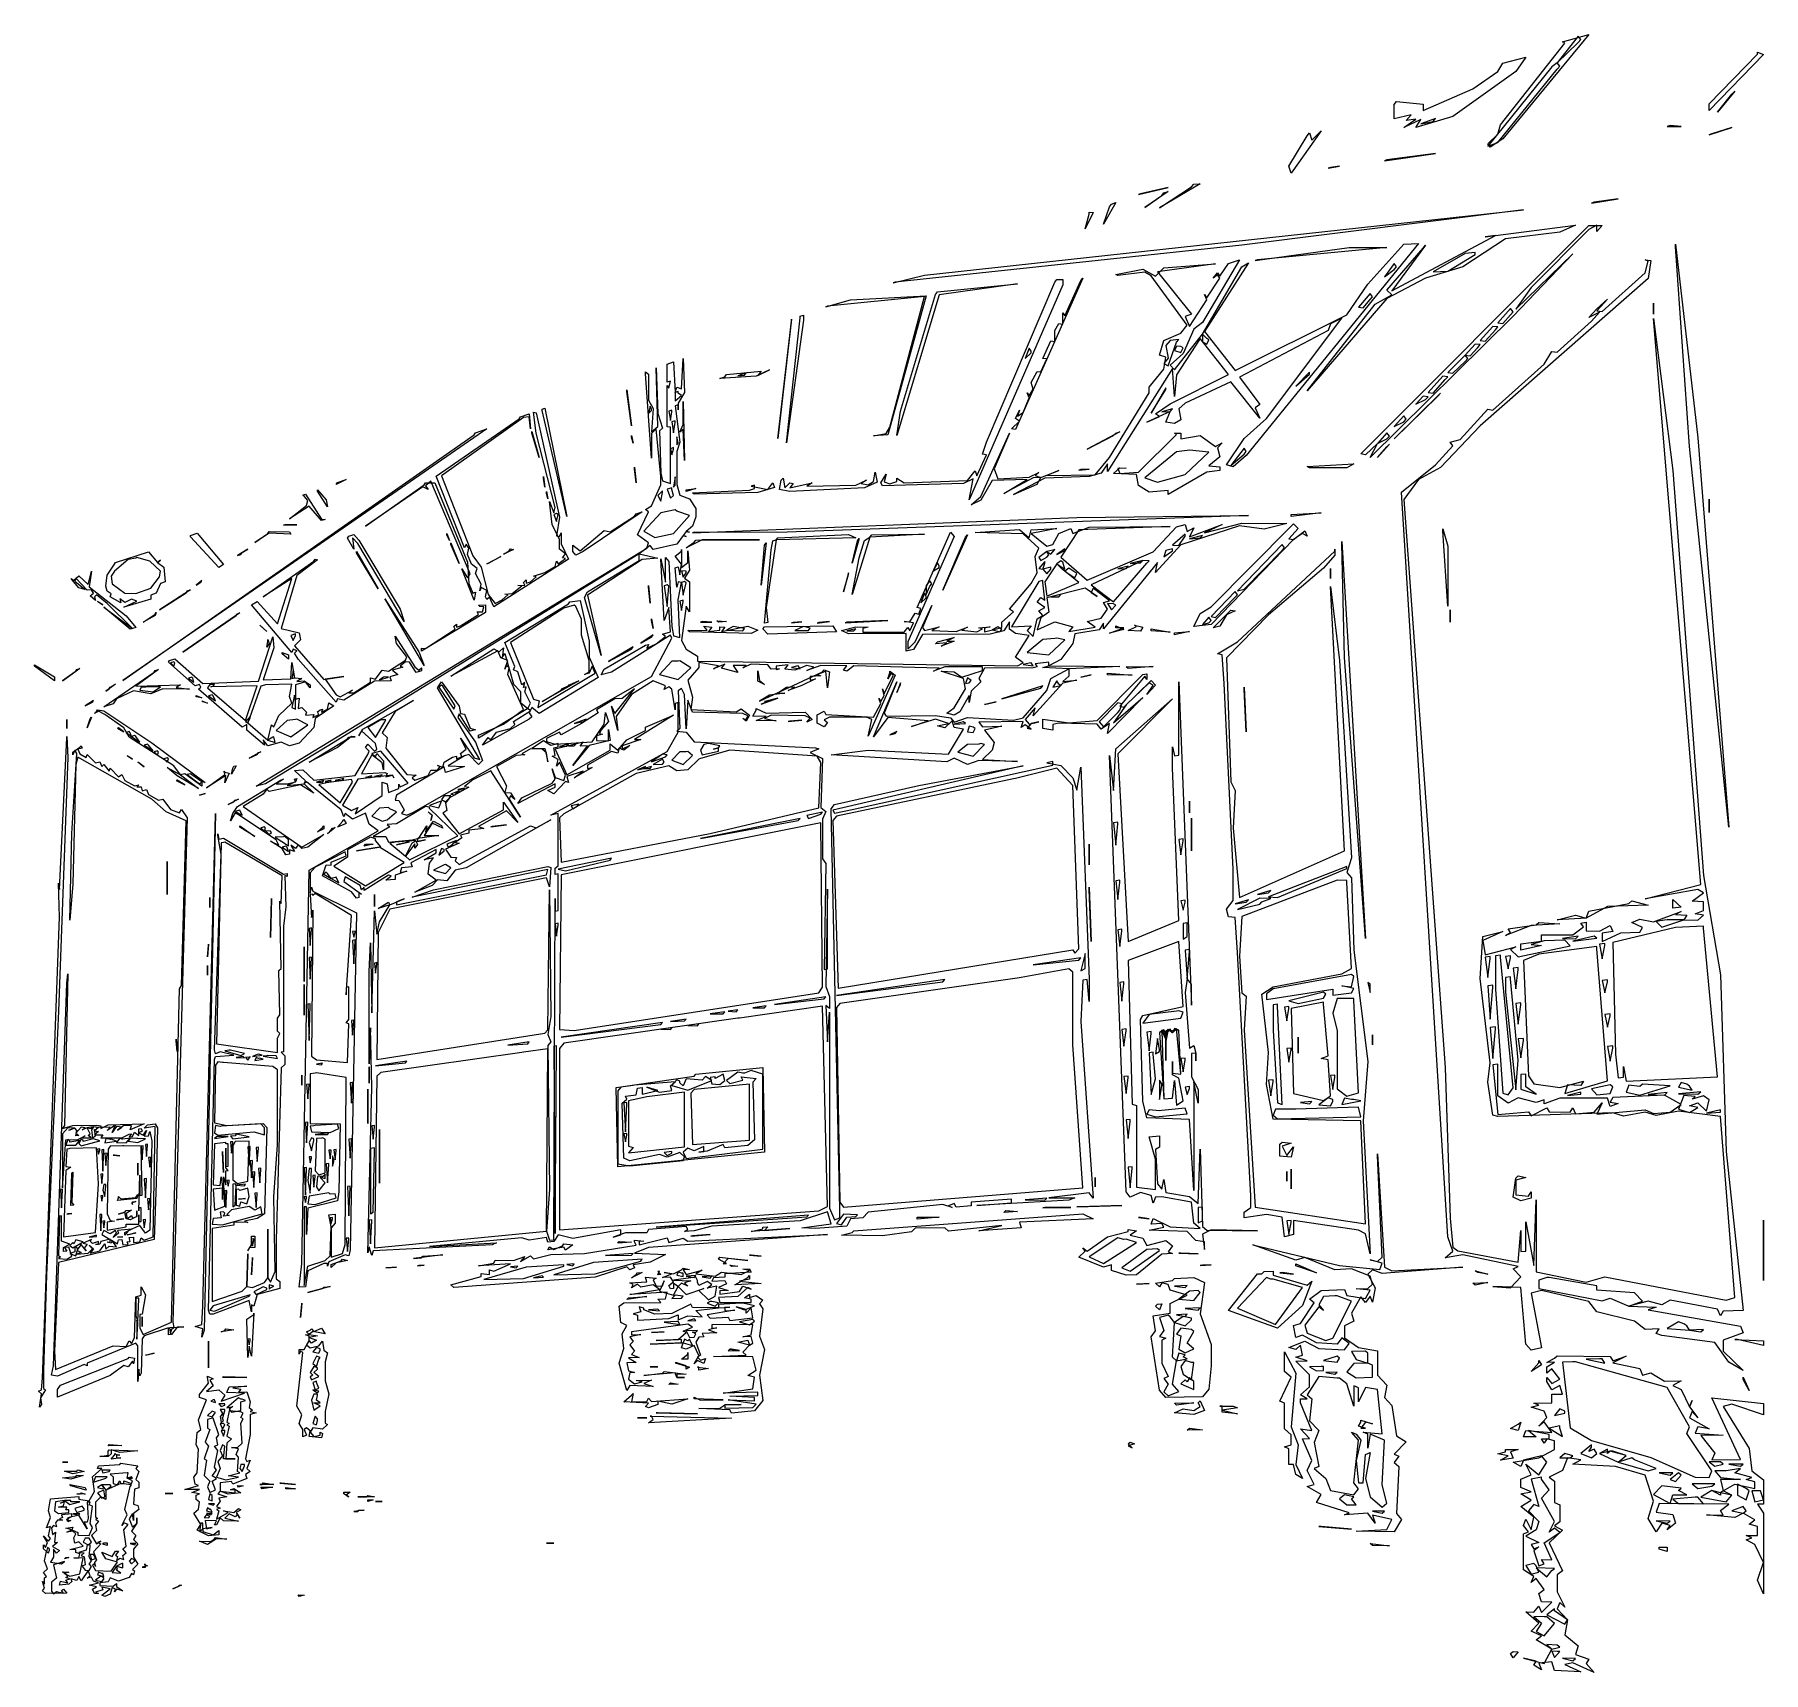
# Model space of a CAD drawing. Extents: x -13044 to 47959, y -15328 to 42462.
import ezdxf

# ---------------------------------------------------------------- set-up
doc = ezdxf.new("R2010")
doc.units = 0

msp = doc.modelspace()

# ---------------------------------------------------------------- linework, layer by layer
for p, q in [((38678.5545, 39271.3902), (40956.4524, 42160.574)), ((38678.5545, 39271.3902, 3843.75), (40956.4524, 42160.574, 3989.5833)), ((41795.0496, 42461.8707), (38768.2465, 38784.2384)), ((41795.0496, 42461.8707, 3989.5833), (38768.2465, 38784.2384, 3807.2917)), ((41421.1029, 42402.9451), (40679.1346, 41460.697)), ((41421.1029, 42402.9451, 3994.7917), (40679.1346, 41460.697, 3947.9167)), ((40679.1346, 41460.697), (41421.1029, 42176.6598)), ((40679.1346, 41460.697, 3947.9167), (41421.1029, 42176.6598, 3979.1667)), ((40863.8909, 42202.4472), (41795.0496, 42461.8707)), ((40863.8909, 42202.4472, 3994.7917), (41795.0496, 42461.8707, 3989.5833)), ((40956.4524, 42160.574), (40863.8909, 42202.4472)), ((40956.4524, 42160.574, 3989.5833), (40863.8909, 42202.4472, 3994.7917)), ((41514.4033, 42285.5597), (41421.1029, 42402.9451)), ((41514.4033, 42285.5597, 3984.375), (41421.1029, 42402.9451, 3994.7917)), ((41421.1029, 42176.6598), (41514.4033, 42285.5597)), ((41421.1029, 42176.6598, 3979.1667), (41514.4033, 42285.5597, 3984.375)), ((38768.2465, 41448.3852), (39580.7616, 41666.3069)), ((38768.2465, 41448.3852, 3994.7917), (39580.7616, 41666.3069, 3989.5833)), ((39580.7616, 41666.3069), (39218.4642, 41164.9093)), ((39580.7616, 41666.3069, 3989.5833), (39218.4642, 41164.9093, 3963.5417)), ((46043.8158, 40014.9633), (47754.8397, 41765.2954)), ((46043.8158, 40014.9633, 3723.9583), (47754.8397, 41765.2954, 3802.0833)), ((47958.7931, 41755.6923), (46043.8158, 39781.232)), ((47958.7931, 41755.6923, 3796.875), (46043.8158, 39781.232, 3708.3333)), ((47754.8397, 41844.1245), (47958.7931, 41755.6923)), ((47754.8397, 41765.2954), (47754.8397, 41844.1245)), ((47754.8397, 41844.1245, 3807.2917), (47958.7931, 41755.6923, 3796.875)), ((47754.8397, 41765.2954, 3802.0833), (47754.8397, 41844.1245, 3807.2917)), ((39218.4642, 41164.9093), (36996.3148, 39568.9067)), ((39218.4642, 41164.9093, 3963.5417), (36996.3148, 39568.9067, 3906.25)), ((37699.5921, 40549.8462), (38588.9791, 41162.1572)), ((37699.5921, 40549.8462, 3958.3333), (38588.9791, 41162.1572, 3979.1667)), ((40494.8654, 41320.352), (38231.8398, 38527.8788)), ((40494.8654, 41320.352, 3942.7083), (38231.8398, 38527.8788, 3802.0833)), ((38588.9791, 41162.1572), (38768.2465, 41448.3852)), ((38588.9791, 41162.1572, 3979.1667), (38768.2465, 41448.3852, 3994.7917)), ((38588.9791, 38649.291), (40679.1346, 41235.6068)), ((38588.9791, 38649.291, 3802.0833), (40679.1346, 41235.6068, 3932.2917)), ((40679.1346, 41460.697), (40494.8654, 41320.352)), ((40679.1346, 41460.697, 3947.9167), (40494.8654, 41320.352, 3942.7083)), ((40771.4517, 41343.3095), (40679.1346, 41460.697)), ((40771.4517, 41343.3095, 3937.5), (40679.1346, 41460.697, 3947.9167)), ((40679.1346, 41235.6068), (40771.4517, 41343.3095)), ((40679.1346, 41235.6068, 3932.2917), (40771.4517, 41343.3095, 3937.5)), ((35954.8566, 39783.6198), (37699.5921, 40549.8462)), ((35954.8566, 39783.6198, 3947.9167), (37699.5921, 40549.8462, 3958.3333)), ((46944.6533, 40470.743), (46342.8573, 39723.8614)), ((46944.6533, 40470.743, 3734.375), (46342.8573, 39723.8614, 3697.9167)), ((46342.8573, 39723.8614), (46844.0083, 40358.8904)), ((46342.8573, 39723.8614, 3697.9167), (46844.0083, 40358.8904, 3729.1667)), ((46844.0083, 40358.8904), (46944.6533, 40470.743)), ((46844.0083, 40358.8904, 3729.1667), (46944.6533, 40470.743, 3734.375)), ((34929.2207, 39995.071), (35014.0949, 40097.5535)), ((34929.2207, 39995.071, 3989.5833), (35014.0949, 40097.5535, 3994.7917)), ((34929.2207, 39491.471), (34929.2207, 39995.071)), ((34929.2207, 39491.471, 3953.125), (34929.2207, 39995.071, 3989.5833)), ((35014.0949, 40097.5535), (35954.8566, 40001.1004)), ((35014.0949, 40097.5535, 3994.7917), (35954.8566, 40001.1004, 3963.5417)), ((35954.8566, 40001.1004), (35954.8566, 39783.6198)), ((35954.8566, 40001.1004, 3963.5417), (35954.8566, 39783.6198, 3947.9167)), ((46043.8158, 39781.232), (46043.8158, 40014.9633)), ((46043.8158, 39781.232, 3708.3333), (46043.8158, 40014.9633, 3723.9583)), ((32350.3939, 39068.5333), (31298.2554, 37570.6206)), ((32350.3939, 39068.5333, 3989.5833), (31298.2554, 37570.6206, 3906.25)), ((32024.8546, 38740.421), (32350.3939, 39068.5333)), ((32024.8546, 38740.421, 3973.9583), (32350.3939, 39068.5333, 3989.5833)), ((35525.6063, 39631.2397), (34929.2207, 39491.471)), ((35525.6063, 39631.2397, 3947.9167), (34929.2207, 39491.471, 3953.125)), ((35269.3636, 39179.6484), (35696.9785, 39475.0101)), ((35269.3636, 39179.6484, 3921.875), (35696.9785, 39475.0101, 3932.2917)), ((35868.7876, 39463.2768), (35269.3636, 39179.6484)), ((35868.7876, 39463.2768, 3927.0833), (35269.3636, 39179.6484, 3921.875)), ((35354.6694, 39426.2161), (35525.6063, 39631.2397)), ((35354.6694, 39426.2161, 3937.5), (35525.6063, 39631.2397, 3947.9167)), ((35696.9785, 39475.0101), (35354.6694, 39426.2161)), ((35696.9785, 39475.0101, 3932.2917), (35354.6694, 39426.2161, 3937.5)), ((36996.3148, 39568.9067), (35696.9785, 39185.5898)), ((36996.3148, 39568.9067, 3906.25), (35696.9785, 39185.5898, 3911.4583)), ((35696.9785, 39185.5898), (35868.7876, 39463.2768)), ((35696.9785, 39185.5898, 3911.4583), (35868.7876, 39463.2768, 3927.0833)), ((36386.8537, 39500.6222), (35868.7876, 39318.3822)), ((36386.8537, 39500.6222, 3916.6667), (35868.7876, 39318.3822, 3916.6667)), ((35868.7876, 39318.3822), (36300.2333, 39397.4727)), ((35868.7876, 39318.3822, 3916.6667), (36300.2333, 39397.4727, 3911.4583)), ((36300.2333, 39397.4727), (36386.8537, 39500.6222)), ((36300.2333, 39397.4727, 3911.4583), (36386.8537, 39500.6222, 3916.6667)), ((38588.9791, 38944.9223), (38678.5545, 39271.3902)), ((38588.9791, 38944.9223, 3822.9167), (38678.5545, 39271.3902, 3843.75)), ((44664.3974, 39248.4497), (44566.8704, 39216.2895)), ((44664.3974, 39248.4497, 3703.125), (44566.8704, 39216.2895, 3703.125)), ((44566.8704, 39216.2895), (45055.8335, 39222.7683)), ((44566.8704, 39216.2895, 3703.125), (45055.8335, 39222.7683, 3692.7083)), ((45055.8335, 39222.7683), (44664.3974, 39248.4497)), ((45055.8335, 39222.7683, 3692.7083), (44664.3974, 39248.4497, 3703.125)), ((46043.8158, 38924.2173), (46844.0083, 39183.7895)), ((46043.8158, 38924.2173, 3651.0417), (46844.0083, 39183.7895, 3651.0417)), ((46844.0083, 39183.7895), (46143.3595, 38956.508)), ((46844.0083, 39183.7895, 3651.0417), (46143.3595, 38956.508, 3651.0417)), ((31218.0191, 37822.2831), (31862.689, 38893.3075)), ((31218.0191, 37822.2831, 3927.0833), (31862.689, 38893.3075, 3989.5833)), ((31862.689, 38893.3075), (31943.7216, 38992.7613)), ((31862.689, 38893.3075, 3989.5833), (31943.7216, 38992.7613, 3994.7917)), ((31943.7216, 38992.7613), (32024.8546, 38740.421)), ((31943.7216, 38992.7613, 3994.7917), (32024.8546, 38740.421, 3973.9583)), ((38231.8398, 38601.5948), (38588.9791, 38944.9223)), ((38231.8398, 38601.5948, 3807.2917), (38588.9791, 38944.9223, 3822.9167)), ((38231.8398, 38527.8788), (38588.9791, 38649.291)), ((38231.8398, 38527.8788, 3802.0833), (38588.9791, 38649.291, 3802.0833)), ((38320.9508, 38484.4088), (38231.8398, 38601.5948)), ((38320.9508, 38484.4088, 3796.875), (38231.8398, 38601.5948, 3807.2917)), ((38768.2465, 38784.2384), (38320.9508, 38484.4088)), ((38768.2465, 38784.2384, 3807.2917), (38320.9508, 38484.4088, 3796.875)), ((46143.3595, 38956.508), (46043.8158, 38924.2173)), ((46143.3595, 38956.508, 3651.0417), (46043.8158, 38924.2173, 3651.0417)), ((31298.2554, 37570.6206), (31218.0191, 37822.2831)), ((31298.2554, 37570.6206, 3906.25), (31218.0191, 37822.2831, 3927.0833)), ((34590.796, 38007.6896), (36386.8537, 38264.289)), ((34590.796, 38007.6896, 3854.1667), (36386.8537, 38264.289, 3828.125)), ((34675.2418, 38036.851), (34590.796, 38007.6896)), ((34675.2418, 38036.851, 3854.1667), (34590.796, 38007.6896, 3854.1667)), ((36386.8537, 38264.289), (34675.2418, 38036.851)), ((36386.8537, 38264.289, 3828.125), (34675.2418, 38036.851, 3854.1667)), ((32595.6114, 37742.8384), (33006.3473, 37815.0892)), ((32595.6114, 37742.8384, 3885.4167), (33006.3473, 37815.0892, 3880.2083)), ((32677.5541, 37771.3994), (32595.6114, 37742.8384)), ((32677.5541, 37771.3994, 3885.4167), (32595.6114, 37742.8384, 3885.4167)), ((33006.3473, 37815.0892), (32677.5541, 37771.3994)), ((33006.3473, 37815.0892, 3880.2083), (32677.5541, 37771.3994, 3885.4167)), ((25910.521, 36821.8743), (26952.1439, 37061.355)), ((25910.521, 36821.8743, 3994.7917), (26952.1439, 37061.355, 3984.375)), ((25984.3512, 36848.4402), (25910.521, 36821.8743)), ((25984.3512, 36848.4402, 3994.7917), (25910.521, 36821.8743, 3994.7917)), ((26952.1439, 37061.355), (25984.3512, 36848.4402)), ((26952.1439, 37061.355, 3984.375), (25984.3512, 36848.4402, 3994.7917)), ((26952.1439, 36926.0352), (26132.2737, 36363.9089)), ((26952.1439, 36926.0352, 3973.9583), (26132.2737, 36363.9089, 3953.125)), ((26132.2737, 36363.9089), (26727.4799, 36778.1391)), ((26132.2737, 36363.9089, 3953.125), (26727.4799, 36778.1391, 3968.75)), ((28087.6098, 37195.6249), (26652.7698, 36346.4625)), ((28087.6098, 37195.6249, 3963.5417), (26652.7698, 36346.4625, 3937.5)), ((26652.7698, 36346.4625), (27782.823, 37086.9373)), ((26652.7698, 36346.4625, 3937.5), (27782.823, 37086.9373, 3963.5417)), ((26727.4799, 36778.1391), (26802.2788, 36872.4321)), ((26727.4799, 36778.1391, 3968.75), (26802.2788, 36872.4321, 3973.9583)), ((26802.2788, 36872.4321), (26952.1439, 36926.0352)), ((26802.2788, 36872.4321, 3973.9583), (26952.1439, 36926.0352, 3973.9583)), ((27782.823, 37086.9373), (27858.8826, 37182.207)), ((27782.823, 37086.9373, 3963.5417), (27858.8826, 37182.207, 3968.75)), ((27858.8826, 37182.207), (28087.6098, 37195.6249)), ((27858.8826, 37182.207, 3968.75), (28087.6098, 37195.6249, 3963.5417)), ((41888.8475, 36516.8849), (42833.7434, 36663.9206)), ((41888.8475, 36516.8849, 3578.125), (42833.7434, 36663.9206, 3567.7083)), ((42833.7434, 36663.9206), (41982.7704, 36546.6463)), ((42833.7434, 36663.9206, 3567.7083), (41982.7704, 36546.6463, 3578.125)), ((18354.0709, 33976.7997), (39490.0094, 36277.5054)), ((18354.0709, 33976.7997, 3984.375), (39490.0094, 36277.5054, 3614.5833)), ((24308.0295, 36179.0202), (24021.0724, 35613.3175)), ((24308.0295, 36179.0202, 3989.5833), (24021.0724, 35613.3175, 3953.125)), ((24021.0724, 35613.3175), (24164.3839, 36127.4103)), ((24021.0724, 35613.3175, 3953.125), (24164.3839, 36127.4103, 3989.5833)), ((24164.3839, 36193.5733), (24308.0295, 36179.0202)), ((24164.3839, 36127.4103), (24164.3839, 36193.5733)), ((24164.3839, 36193.5733, 3994.7917), (24308.0295, 36179.0202, 3989.5833)), ((24164.3839, 36127.4103, 3989.5833), (24164.3839, 36193.5733, 3994.7917)), ((25104.1051, 36531.707), (24668.6129, 35777.1025)), ((25104.1051, 36531.707, 3994.7917), (24668.6129, 35777.1025, 3947.9167)), ((24668.6129, 35777.1025), (24885.9765, 36386.6687)), ((24668.6129, 35777.1025, 3947.9167), (24885.9765, 36386.6687, 3989.5833)), ((24885.9765, 36386.6687), (24958.6008, 36479.3512)), ((24885.9765, 36386.6687, 3989.5833), (24958.6008, 36479.3512, 3994.7917)), ((24958.6008, 36479.3512), (25104.1051, 36531.707)), ((24958.6008, 36479.3512, 3994.7917), (25104.1051, 36531.707, 3994.7917)), ((39490.0094, 36277.5054), (29555.5804, 35025.8566)), ((39490.0094, 36277.5054, 3614.5833), (29555.5804, 35025.8566, 3760.4167)), ((41982.7704, 36546.6463), (41888.8475, 36516.8849)), ((41982.7704, 36546.6463, 3578.125), (41888.8475, 36516.8849, 3578.125)), ((33752.1664, 27663.2542), (41701.3764, 35626.1128)), ((33752.1664, 27663.2542, 3119.7917), (41701.3764, 35626.1128, 3520.8333)), ((38142.8444, 35329.8875), (41327.9263, 35736.1183)), ((38142.8444, 35329.8875, 3578.125), (41327.9263, 35736.1183, 3536.4583)), ((40771.4517, 35487.0986), (38858.0553, 35260.3074)), ((40771.4517, 35487.0986, 3531.25), (38858.0553, 35260.3074, 3557.2917)), ((41795.0496, 35579.6126), (39762.6231, 33532.4702)), ((41795.0496, 35579.6126, 3515.625), (39762.6231, 33532.4702, 3416.6667)), ((41327.9263, 35736.1183), (40771.4517, 35487.0986)), ((41327.9263, 35736.1183, 3536.4583), (40771.4517, 35487.0986, 3531.25)), ((41701.3764, 35626.1128), (41795.0496, 35730.871)), ((41701.3764, 35626.1128, 3520.8333), (41795.0496, 35730.871, 3526.0417)), ((42076.8186, 35742.8619), (41795.0496, 35579.6126)), ((42076.8186, 35742.8619, 3520.8333), (41795.0496, 35579.6126, 3515.625)), ((41795.0496, 35730.871), (42265.2917, 35725.5887)), ((41795.0496, 35730.871, 3526.0417), (42265.2917, 35725.5887, 3515.625)), ((42076.8186, 35515.5204), (42076.8186, 35742.8619)), ((42076.8186, 35515.5204, 3505.2083), (42076.8186, 35742.8619, 3520.8333)), ((42265.2917, 35725.5887), (42076.8186, 35515.5204)), ((42265.2917, 35725.5887, 3515.625), (42076.8186, 35515.5204, 3505.2083)), ((29555.5804, 35025.8566), (17321.102, 33731.2002)), ((29555.5804, 35025.8566, 3760.4167), (17321.102, 33731.2002, 3994.7917)), ((35782.8283, 35088.8765), (29712.0778, 27611.0828)), ((35782.8283, 35088.8765, 3614.5833), (29712.0778, 27611.0828, 3197.9167)), ((30026.2178, 34490.7282), (33336.7858, 34944.3955)), ((30026.2178, 34490.7282, 3708.3333), (33336.7858, 34944.3955, 3661.4583)), ((34675.2418, 34949.1718), (30104.9924, 34516.7469)), ((34675.2418, 34949.1718, 3630.2083), (30104.9924, 34516.7469, 3708.3333)), ((33336.7858, 34944.3955), (34675.2418, 34949.1718)), ((33336.7858, 34944.3955, 3661.4583), (34675.2418, 34949.1718, 3630.2083)), ((34002.6482, 33660.7551), (35269.3636, 35068.4959)), ((34002.6482, 33660.7551, 3552.0833), (35269.3636, 35068.4959, 3625)), ((34675.2418, 33441.2355), (35954.8566, 34926.5531)), ((34675.2418, 33441.2355, 3520.8333), (35954.8566, 34926.5531, 3598.9583)), ((34844.454, 33421.9571), (38499.5202, 35369.0477)), ((34844.454, 33421.9571, 3515.625), (38499.5202, 35369.0477, 3572.9167)), ((36041.0354, 35026.5855), (34844.454, 33421.9571)), ((36041.0354, 35026.5855, 3604.1667), (34844.454, 33421.9571, 3515.625)), ((35269.3636, 35068.4959), (35782.8283, 35088.8765)), ((35269.3636, 35068.4959, 3625), (35782.8283, 35088.8765, 3614.5833)), ((35954.8566, 34926.5531), (36041.0354, 35026.5855)), ((35954.8566, 34926.5531, 3598.9583), (36041.0354, 35026.5855, 3604.1667)), ((38858.0553, 35260.3074), (37347.047, 34272.0716)), ((38858.0553, 35260.3074, 3557.2917), (37347.047, 34272.0716, 3520.8333)), ((37788.0133, 34776.5853), (37435.0128, 34739.1554)), ((37788.0133, 34776.5853, 3546.875), (37435.0128, 34739.1554, 3552.0833)), ((37788.0133, 34703.1076), (37788.0133, 34776.5853)), ((37788.0133, 34703.1076, 3541.6667), (37788.0133, 34776.5853, 3546.875)), ((38499.5202, 35369.0477), (38142.8444, 35329.8875)), ((38499.5202, 35369.0477, 3572.9167), (38142.8444, 35329.8875, 3578.125)), ((44859.8493, 35062.7904), (45647.0018, 28228.6532)), ((44859.8493, 34985.5157), (44859.8493, 35062.7904)), ((44859.8493, 35062.7904, 3416.6667), (45647.0018, 28228.6532, 2942.7083)), ((44859.8493, 34985.5157, 3411.4583), (44859.8493, 35062.7904, 3416.6667)), ((45350.8127, 27921.586), (44859.8493, 34985.5157)), ((45350.8127, 27921.586, 2927.0833), (44859.8493, 34985.5157, 3411.4583)), ((25104.1051, 33998.3373), (26058.2687, 34187.8404)), ((25104.1051, 33998.3373, 3796.875), (26058.2687, 34187.8404, 3786.4583)), ((26058.2687, 34187.8404), (26503.6155, 33934.0079)), ((26058.2687, 34187.8404, 3786.4583), (26503.6155, 33934.0079, 3755.2083)), ((26503.6155, 33934.0079), (26802.2788, 34236.8357)), ((26503.6155, 33934.0079, 3755.2083), (26802.2788, 34236.8357, 3770.8333)), ((28624.5261, 34370.5478), (26578.1484, 34093.9039)), ((28624.5261, 34370.5478, 3734.375), (26578.1484, 34093.9039, 3765.625)), ((26802.2788, 34236.8357), (28624.5261, 34370.5478)), ((26802.2788, 34236.8357, 3770.8333), (28624.5261, 34370.5478, 3734.375)), ((29477.4743, 34516.5291), (28164.0356, 32304.5196)), ((29477.4743, 34516.5291, 3723.9583), (28164.0356, 32304.5196, 3588.5417)), ((28164.0356, 31894.6563), (29555.5804, 34266.2221)), ((28164.0356, 31894.6563, 3557.2917), (29555.5804, 34266.2221, 3703.125)), ((29790.4694, 34412.862), (28240.5532, 31987.0898)), ((29790.4694, 34412.862, 3708.3333), (28240.5532, 31987.0898, 3562.5)), ((28778.7646, 33941.4216), (29088.3622, 34387.3813)), ((28778.7646, 33941.4216, 3697.9167), (29088.3622, 34387.3813, 3723.9583)), ((29088.3622, 34387.3813), (29477.4743, 34516.5291)), ((29088.3622, 34387.3813, 3723.9583), (29477.4743, 34516.5291, 3723.9583)), ((29555.5804, 34266.2221), (29790.4694, 34412.862)), ((29555.5804, 34266.2221, 3703.125), (29790.4694, 34412.862, 3708.3333)), ((30104.9924, 34516.7469), (30026.2178, 34490.7282)), ((30104.9924, 34516.7469, 3708.3333), (30026.2178, 34490.7282, 3708.3333)), ((34929.2207, 34383.5282), (34590.796, 33917.3039)), ((34929.2207, 34383.5282, 3583.3333), (34590.796, 33917.3039, 3557.2917)), ((34590.796, 33917.3039), (34929.2207, 34167.6996)), ((34590.796, 33917.3039, 3557.2917), (34929.2207, 34167.6996, 3567.7083)), ((35014.0949, 34266.491), (34929.2207, 34383.5282)), ((35014.0949, 34266.491, 3572.9167), (34929.2207, 34383.5282, 3583.3333)), ((34929.2207, 34167.6996), (35014.0949, 34266.491)), ((34929.2207, 34167.6996, 3567.7083), (35014.0949, 34266.491, 3572.9167)), ((37347.047, 34272.0716), (36041.0354, 33865.9486)), ((37347.047, 34272.0716, 3520.8333), (36041.0354, 33865.9486, 3520.8333)), ((37435.0128, 34739.1554), (36300.2333, 34091.9079)), ((37435.0128, 34739.1554, 3552.0833), (36300.2333, 34091.9079, 3531.25)), ((36821.6241, 34108.6839), (37788.0133, 34703.1076)), ((36821.6241, 34108.6839, 3520.8333), (37788.0133, 34703.1076, 3541.6667)), ((41234.8731, 34727.7625), (39128.1855, 32525.8248)), ((41234.8731, 34727.7625, 3468.75), (39128.1855, 32525.8248, 3359.375)), ((39218.4642, 32775.133), (41234.8731, 34727.7625)), ((39218.4642, 32775.133, 3375), (41234.8731, 34727.7625, 3468.75)), ((43791.3932, 34511.9088), (43984.4764, 34492.7617)), ((43887.8696, 34463.9653), (43791.3932, 34511.9088)), ((43791.3932, 34511.9088, 3401.0417), (43984.4764, 34492.7617, 3395.8333)), ((43887.8696, 34463.9653, 3395.8333), (43791.3932, 34511.9088, 3401.0417)), ((43791.3932, 34051.7024), (43887.8696, 34463.9653)), ((43791.3932, 34051.7024, 3369.7917), (43887.8696, 34463.9653, 3395.8333)), ((43984.4764, 34492.7617), (43887.8696, 33849.9423)), ((43984.4764, 34492.7617, 3395.8333), (43887.8696, 33849.9423, 3354.1667)), ((17257.1445, 33708.1868), (18354.0709, 33976.7997)), ((17257.1445, 33708.1868, 3994.7917), (18354.0709, 33976.7997, 3984.375)), ((17321.102, 33731.2002), (17257.1445, 33708.1868)), ((17321.102, 33731.2002, 3994.7917), (17257.1445, 33708.1868, 3994.7917)), ((18811.7832, 33381.5335), (21634.7886, 33663.2431)), ((18811.7832, 33381.5335, 3921.875), (21634.7886, 33663.2431, 3864.5833)), ((21634.7886, 33663.2431), (18877.4621, 33278.0237)), ((21634.7886, 33663.2431, 3864.5833), (18877.4621, 33278.0237, 3911.4583)), ((23238.7798, 33627.8717), (19938.3684, 26047.2543)), ((23238.7798, 33627.8717, 3817.7083), (19938.3684, 26047.2543, 3291.6667)), ((20543.5583, 28083.5008), (22956.7695, 33728.0899)), ((20543.5583, 28083.5008, 3442.7083), (22956.7695, 33728.0899, 3833.3333)), ((23949.5416, 33870.6455), (21566.0037, 28522.7463)), ((23949.5416, 33870.6455, 3817.7083), (21566.0037, 28522.7463, 3453.125)), ((22956.7695, 33728.0899), (23027.15, 33817.7956)), ((22956.7695, 33728.0899, 3833.3333), (23027.15, 33817.7956, 3838.5417)), ((23027.15, 33817.7956), (23238.7798, 33824.87)), ((23027.15, 33817.7956, 3838.5417), (23238.7798, 33824.87, 3833.3333)), ((23238.7798, 33824.87), (23238.7798, 33627.8717)), ((23238.7798, 33824.87, 3833.3333), (23238.7798, 33627.8717, 3817.7083)), ((23309.4861, 32535.0536), (23878.0939, 33780.2318)), ((23309.4861, 32535.0536, 3729.1667), (23878.0939, 33780.2318, 3812.5)), ((23878.0939, 33780.2318), (23949.5416, 33870.6455)), ((23878.0939, 33780.2318, 3812.5), (23949.5416, 33870.6455, 3817.7083)), ((25176.9853, 33956.3677), (25104.1051, 33998.3373)), ((25176.9853, 33956.3677, 3791.6667), (25104.1051, 33998.3373, 3796.875)), ((26132.2737, 34078.4404), (25176.9853, 33956.3677)), ((26132.2737, 34078.4404, 3776.0417), (25176.9853, 33956.3677, 3791.6667)), ((26354.8148, 33951.4801), (26132.2737, 34078.4404)), ((26354.8148, 33951.4801, 3760.4167), (26132.2737, 34078.4404, 3776.0417)), ((27630.9768, 32203.061), (26354.8148, 33951.4801)), ((27630.9768, 32203.061, 3593.75), (26354.8148, 33951.4801, 3760.4167)), ((26578.1484, 34093.9039), (27782.823, 32591.9504)), ((26578.1484, 34093.9039, 3765.625), (27782.823, 32591.9504, 3619.7917)), ((28317.1629, 33173.9186), (28778.7646, 33872.781)), ((28317.1629, 33173.9186, 3651.0417), (28778.7646, 33872.781, 3692.7083)), ((28547.5464, 33865.3001), (28701.5988, 34053.2155)), ((28547.5464, 33865.3001, 3697.9167), (28701.5988, 34053.2155, 3708.3333)), ((28701.5988, 33984.6163), (28547.5464, 33865.3001)), ((28701.5988, 33984.6163, 3703.125), (28547.5464, 33865.3001, 3697.9167)), ((28701.5988, 34053.2155), (28778.7646, 33941.4216)), ((28701.5988, 34053.2155, 3708.3333), (28778.7646, 33941.4216, 3697.9167)), ((28778.7646, 33872.781), (28701.5988, 33984.6163)), ((28778.7646, 33872.781, 3692.7083), (28701.5988, 33984.6163, 3703.125)), ((33254.0212, 32573.0261), (34002.6482, 33660.7551)), ((33254.0212, 32573.0261, 3489.5833), (34002.6482, 33660.7551, 3552.0833)), ((36041.0354, 33865.9486), (34675.2418, 33154.0095)), ((36041.0354, 33865.9486, 3520.8333), (34675.2418, 33154.0095, 3500)), ((36300.2333, 34091.9079), (36821.6241, 34108.6839)), ((36300.2333, 34091.9079, 3531.25), (36821.6241, 34108.6839, 3520.8333)), ((43887.8696, 33849.9423), (37965.1991, 28652.0348)), ((43887.8696, 33849.9423, 3354.1667), (37965.1991, 28652.0348, 3109.375)), ((42265.2917, 32690.3211), (43791.3932, 34051.7024)), ((42265.2917, 32690.3211, 3307.2917), (43791.3932, 34051.7024, 3369.7917)), ((14877.7839, 32852.0371), (15742.9796, 33101.7132)), ((14877.7839, 32852.0371, 3994.7917), (15742.9796, 33101.7132, 3989.5833)), ((18354.0709, 33220.2784), (14939.1509, 32874.1184)), ((18354.0709, 33220.2784, 3921.875), (14939.1509, 32874.1184, 3994.7917)), ((15742.9796, 33101.7132), (18419.2407, 33243.2381)), ((15742.9796, 33101.7132, 3989.5833), (18419.2407, 33243.2381, 3921.875)), ((18419.2407, 33243.2381), (17065.6933, 28339.4041)), ((18419.2407, 33243.2381, 3921.875), (17065.6933, 28339.4041, 3552.0833)), ((17129.4403, 28608.9762), (18354.0709, 33220.2784)), ((17129.4403, 28608.9762, 3572.9167), (18354.0709, 33220.2784, 3921.875)), ((18877.4621, 33278.0237), (17385.1298, 28314.7201)), ((18877.4621, 33278.0237, 3911.4583), (17385.1298, 28314.7201, 3541.6667)), ((17513.397, 29168.579), (18746.1774, 33295.1661)), ((17513.397, 29168.579, 3609.375), (18746.1774, 33295.1661, 3916.6667)), ((18746.1774, 33295.1661), (18811.7832, 33381.5335)), ((18746.1774, 33295.1661, 3916.6667), (18811.7832, 33381.5335, 3921.875)), ((27706.8544, 32159.1615), (28317.1629, 33105.5259)), ((27706.8544, 32159.1615, 3588.5417), (28317.1629, 33105.5259, 3645.8333)), ((28317.1629, 33105.5259), (28240.5532, 33285.7706)), ((28240.5532, 33285.7706), (28317.1629, 33173.9186)), ((28317.1629, 33105.5259, 3645.8333), (28240.5532, 33285.7706, 3661.4583)), ((28240.5532, 33285.7706, 3661.4583), (28317.1629, 33173.9186, 3651.0417)), ((34675.2418, 33154.0095), (31862.689, 29895.3688)), ((34675.2418, 33154.0095, 3500), (31862.689, 29895.3688, 3322.9167)), ((31862.689, 29895.3688), (34254.0765, 32952.3663)), ((31862.689, 29895.3688, 3322.9167), (34254.0765, 32952.3663, 3494.7917)), ((34086.3522, 33329.6021), (33668.8819, 32843.2288)), ((34086.3522, 33329.6021, 3526.0417), (33668.8819, 32843.2288, 3500)), ((33835.5555, 32823.3447), (34086.3522, 33115.1312)), ((33835.5555, 32823.3447, 3494.7917), (34086.3522, 33115.1312, 3510.4167)), ((34170.1615, 33212.6382), (34086.3522, 33329.6021)), ((34170.1615, 33212.6382, 3515.625), (34086.3522, 33329.6021, 3526.0417)), ((34086.3522, 33115.1312), (34170.1615, 33212.6382)), ((34086.3522, 33115.1312, 3510.4167), (34170.1615, 33212.6382, 3515.625)), ((34254.0765, 32952.3663), (34844.454, 33278.1624)), ((34254.0765, 32952.3663, 3494.7917), (34844.454, 33278.1624, 3505.2083)), ((34844.454, 33278.1624), (34675.2418, 33441.2355)), ((34844.454, 33278.1624, 3505.2083), (34675.2418, 33441.2355, 3520.8333)), ((39762.6231, 33532.4702), (39218.4642, 32775.133)), ((39762.6231, 33532.4702, 3416.6667), (39218.4642, 32775.133, 3375)), ((42076.8186, 32787.4226), (42454.2689, 33124.842)), ((42454.2689, 33124.842), (42076.8186, 32711.6421)), ((42076.8186, 32787.4226, 3317.7083), (42454.2689, 33124.842, 3333.3333)), ((42454.2689, 33124.842, 3333.3333), (42076.8186, 32711.6421, 3312.5)), ((44081.2138, 32984.4634), (44081.2138, 32600.18)), ((44081.2138, 32907.6067), (44081.2138, 32984.4634)), ((44081.2138, 32984.4634, 3291.6667), (44081.2138, 32600.18, 3265.625)), ((44081.2138, 32907.6067, 3286.4583), (44081.2138, 32984.4634, 3291.6667)), ((13664.1701, 32415.3504), (13185.9327, 28205.2731)), ((13664.1701, 32415.3504, 3994.7917), (13185.9327, 28205.2731, 3645.8333)), ((13185.9327, 28205.2731), (13664.1701, 32354.825)), ((13185.9327, 28205.2731, 3645.8333), (13664.1701, 32354.825, 3989.5833)), ((13484.3543, 28060.2017), (13965.1434, 32462.9607)), ((13484.3543, 28060.2017, 3625), (13965.1434, 32462.9607, 3989.5833)), ((14085.9832, 32384.8731), (13484.3543, 28060.2017)), ((14085.9832, 32384.8731, 3979.1667), (13484.3543, 28060.2017, 3625)), ((13664.1701, 32354.825), (13664.1701, 32415.3504)), ((13664.1701, 32354.825, 3989.5833), (13664.1701, 32415.3504, 3994.7917)), ((13965.1434, 32523.6476), (14085.9832, 32567.1286)), ((13965.1434, 32523.6476, 3994.7917), (14085.9832, 32567.1286, 3994.7917)), ((13965.1434, 32462.9607), (13965.1434, 32523.6476)), ((13965.1434, 32462.9607, 3989.5833), (13965.1434, 32523.6476, 3994.7917)), ((14085.9832, 32567.1286), (14085.9832, 32384.8731)), ((14085.9832, 32567.1286, 3994.7917), (14085.9832, 32384.8731, 3979.1667)), ((14939.1509, 32874.1184), (14877.7839, 32852.0371)), ((14939.1509, 32874.1184, 3994.7917), (14877.7839, 32852.0371, 3994.7917)), ((23238.7798, 32248.8835), (23238.7798, 32642.8801)), ((23238.7798, 32642.8801), (23309.4861, 32535.0536)), ((23238.7798, 32248.8835, 3708.3333), (23238.7798, 32642.8801, 3739.5833)), ((23238.7798, 32642.8801, 3739.5833), (23309.4861, 32535.0536, 3729.1667)), ((27782.823, 32591.9504), (27555.19, 32518.8425)), ((27782.823, 32591.9504, 3619.7917), (27555.19, 32518.8425, 3619.7917)), ((27555.19, 32518.8425), (27706.8544, 32159.1615)), ((27555.19, 32518.8425, 3619.7917), (27706.8544, 32159.1615, 3588.5417)), ((29321.5462, 30604.5827), (33254.0212, 32573.0261)), ((29321.5462, 30604.5827, 3432.2917), (33254.0212, 32573.0261, 3489.5833)), ((30421.0547, 28920.3063), (33088.8022, 32451.2264)), ((30421.0547, 28920.3063, 3281.25), (33088.8022, 32451.2264, 3484.375)), ((33088.8022, 32451.2264), (32677.5541, 32254.1546)), ((33088.8022, 32451.2264, 3484.375), (32677.5541, 32254.1546, 3479.1667)), ((33668.8819, 32843.2288), (33835.5555, 32823.3447)), ((33668.8819, 32843.2288, 3500), (33835.5555, 32823.3447, 3494.7917)), ((39128.1855, 32525.8248), (34086.3522, 27538.8871)), ((39128.1855, 32525.8248, 3359.375), (34086.3522, 27538.8871, 3104.1667)), ((39038.0246, 32795.8843), (38588.9791, 32293.2177)), ((39038.0246, 32795.8843, 3380.2083), (38588.9791, 32293.2177, 3354.1667)), ((38768.2465, 32271.8794), (39038.0246, 32573.4376)), ((38768.2465, 32271.8794, 3348.9583), (39038.0246, 32573.4376, 3364.5833)), ((39128.1855, 32674.2195), (39038.0246, 32795.8843)), ((39128.1855, 32674.2195, 3369.7917), (39038.0246, 32795.8843, 3380.2083)), ((39038.0246, 32573.4376), (39128.1855, 32674.2195)), ((39038.0246, 32573.4376, 3364.5833), (39128.1855, 32674.2195, 3369.7917)), ((40679.1346, 31256.6088), (41888.8475, 32354.5085)), ((40679.1346, 31256.6088, 3239.5833), (41888.8475, 32354.5085, 3291.6667)), ((41795.0496, 32478.815), (42076.8186, 32787.4226)), ((41795.0496, 32478.815, 3302.0833), (42076.8186, 32787.4226, 3317.7083)), ((42170.9923, 32663.0732), (41795.0496, 32478.815)), ((42170.9923, 32663.0732, 3307.2917), (41795.0496, 32478.815, 3302.0833)), ((41888.8475, 32354.5085), (42170.9923, 32663.0732)), ((41888.8475, 32354.5085, 3291.6667), (42170.9923, 32663.0732, 3307.2917)), ((42076.8186, 32711.6421), (42265.2917, 32690.3211)), ((42076.8186, 32711.6421, 3312.5), (42265.2917, 32690.3211, 3307.2917)), ((44081.2138, 32600.18), (44081.2138, 32907.6067)), ((44081.2138, 32600.18, 3265.625), (44081.2138, 32907.6067, 3286.4583)), ((45746.0017, 12470.1814), (44081.2138, 32446.4666)), ((44081.2138, 32446.4666), (44762.0569, 27079.5404)), ((45746.0017, 12470.1814, 1885.4167), (44081.2138, 32446.4666, 3255.2083)), ((44081.2138, 32446.4666, 3255.2083), (44762.0569, 27079.5404, 2880.2083)), ((22956.7695, 32024.708), (23097.6119, 32267.847)), ((22956.7695, 32024.708, 3697.9167), (23097.6119, 32267.847, 3713.5417)), ((22956.7695, 31631.6198), (22956.7695, 32024.708)), ((22956.7695, 31631.6198, 3666.6667), (22956.7695, 32024.708, 3697.9167)), ((23097.6119, 32267.847), (23238.7798, 32248.8835)), ((23097.6119, 32267.847, 3713.5417), (23238.7798, 32248.8835, 3708.3333)), ((26802.2788, 31668.8187), (27403.888, 31927.0303)), ((26802.2788, 31668.8187, 3572.9167), (27403.888, 31927.0303, 3578.125)), ((27177.6118, 30635.2735), (28164.0356, 31894.6563)), ((27177.6118, 30635.2735, 3484.375), (28164.0356, 31894.6563, 3557.2917)), ((28087.6098, 31734.0644), (27252.9472, 30454.9529)), ((28087.6098, 31734.0644, 3546.875), (27252.9472, 30454.9529, 3468.75)), ((27403.888, 31927.0303), (27630.9768, 32203.061)), ((27403.888, 31927.0303, 3578.125), (27630.9768, 32203.061, 3593.75)), ((27858.8826, 32071.2046), (27479.4938, 31203.6145)), ((27858.8826, 32071.2046, 3578.125), (27479.4938, 31203.6145, 3520.8333)), ((28164.0356, 32304.5196), (27858.8826, 32071.2046)), ((28164.0356, 32304.5196, 3588.5417), (27858.8826, 32071.2046, 3578.125)), ((29088.3622, 30465.3924), (28087.6098, 31734.0644)), ((29088.3622, 30465.3924, 3427.0833), (28087.6098, 31734.0644, 3546.875)), ((28317.1629, 31737.6707), (28164.0356, 31894.6563)), ((28164.0356, 31894.6563), (28164.0356, 31621.4142)), ((28317.1629, 31737.6707, 3541.6667), (28164.0356, 31894.6563, 3557.2917)), ((28164.0356, 31894.6563, 3557.2917), (28164.0356, 31621.4142, 3536.4583)), ((28240.5532, 31987.0898), (29321.5462, 30604.5827)), ((28240.5532, 31987.0898, 3562.5), (29321.5462, 30604.5827, 3432.2917)), ((28393.8649, 31693.2531), (28317.1629, 31737.6707)), ((28393.8649, 31693.2531, 3536.4583), (28317.1629, 31737.6707, 3541.6667)), ((32595.6114, 32016.9556), (29477.4743, 30375.5846)), ((32595.6114, 32016.9556, 3463.5417), (29477.4743, 30375.5846, 3411.4583)), ((32677.5541, 32254.1546), (32595.6114, 32016.9556)), ((32677.5541, 32254.1546, 3479.1667), (32595.6114, 32016.9556, 3463.5417)), ((38410.1775, 32166.877), (37965.1991, 31668.5242)), ((38410.1775, 32166.877, 3348.9583), (37965.1991, 31668.5242, 3322.9167)), ((38142.8444, 31646.4728), (38499.5202, 32045.3568)), ((38142.8444, 31646.4728, 3317.7083), (38499.5202, 32045.3568, 3338.5417)), ((38588.9791, 32145.4021), (38410.1775, 32166.877)), ((38588.9791, 32145.4021, 3343.75), (38410.1775, 32166.877, 3348.9583)), ((38499.5202, 32045.3568), (38588.9791, 32145.4021)), ((38499.5202, 32045.3568, 3338.5417), (38588.9791, 32145.4021, 3343.75)), ((38588.9791, 32293.2177), (38768.2465, 32271.8794)), ((38588.9791, 32293.2177, 3354.1667), (38768.2465, 32271.8794, 3348.9583)), ((22049.151, 31400.7655), (21910.7145, 31030.7959)), ((22049.151, 31400.7655, 3671.875), (21910.7145, 31030.7959, 3645.8333)), ((21910.7145, 31030.7959), (22118.4882, 31228.2127)), ((21910.7145, 31030.7959, 3645.8333), (22118.4882, 31228.2127, 3656.25)), ((22118.4882, 31293.2773), (22049.151, 31400.7655)), ((22118.4882, 31293.2773, 3661.4583), (22049.151, 31400.7655, 3671.875)), ((22118.4882, 31228.2127), (22118.4882, 31293.2773)), ((22118.4882, 31228.2127, 3656.25), (22118.4882, 31293.2773, 3661.4583)), ((22536.1841, 31037.4878), (22816.2515, 31651.2505)), ((22536.1841, 31037.4878, 3630.2083), (22816.2515, 31651.2505, 3671.875)), ((22816.2515, 31651.2505), (22956.7695, 31631.6198)), ((22816.2515, 31651.2505, 3671.875), (22956.7695, 31631.6198, 3666.6667)), ((26652.7698, 31149.0302), (26802.2788, 31668.8187)), ((26652.7698, 31149.0302, 3536.4583), (26802.2788, 31668.8187, 3572.9167)), ((26877.1668, 31083.9319), (26652.7698, 31149.0302)), ((26877.1668, 31083.9319, 3526.0417), (26652.7698, 31149.0302, 3536.4583)), ((27027.2103, 31672.2719), (26877.1668, 31489.6495)), ((27027.2103, 31672.2719, 3567.7083), (26877.1668, 31489.6495, 3557.2917)), ((26877.1668, 31489.6495), (26952.1439, 31039.6275)), ((26877.1668, 31489.6495, 3557.2917), (26952.1439, 31039.6275, 3520.8333)), ((26952.1439, 30768.988), (27252.9472, 31607.9161)), ((26952.1439, 30768.988, 3500), (27252.9472, 31607.9161, 3557.2917)), ((27328.3725, 31699.5161), (27027.2103, 31672.2719)), ((27328.3725, 31699.5161, 3562.5), (27027.2103, 31672.2719, 3567.7083)), ((27479.4938, 31203.6145), (27027.2103, 30792.1698)), ((27479.4938, 31203.6145, 3520.8333), (27027.2103, 30792.1698, 3500)), ((27252.9472, 31472.2734), (27177.6118, 31313.0827)), ((27252.9472, 31472.2734, 3546.875), (27177.6118, 31313.0827, 3536.4583)), ((27177.6118, 31313.0827), (27403.888, 31248.0062)), ((27177.6118, 31313.0827, 3536.4583), (27403.888, 31248.0062, 3526.0417)), ((27252.9472, 31607.9161), (27328.3725, 31699.5161)), ((27252.9472, 31607.9161, 3557.2917), (27328.3725, 31699.5161, 3562.5)), ((27403.888, 31451.7134), (27252.9472, 31472.2734)), ((27403.888, 31451.7134, 3541.6667), (27252.9472, 31472.2734, 3546.875)), ((27479.4938, 31407.4435), (27403.888, 31451.7134)), ((27479.4938, 31407.4435, 3536.4583), (27403.888, 31451.7134, 3541.6667)), ((27403.888, 31248.0062), (27479.4938, 31407.4435)), ((27403.888, 31248.0062, 3526.0417), (27479.4938, 31407.4435, 3536.4583)), ((28164.0356, 31621.4142), (28317.1629, 31532.4925)), ((28164.0356, 31621.4142, 3536.4583), (28317.1629, 31532.4925, 3526.0417)), ((28317.1629, 31532.4925), (28393.8649, 31693.2531)), ((28317.1629, 31532.4925, 3526.0417), (28393.8649, 31693.2531, 3536.4583)), ((37435.0128, 31148.0312), (36821.6241, 30533.6971)), ((37435.0128, 31148.0312, 3296.875), (36821.6241, 30533.6971, 3265.625)), ((37788.0133, 31543.563), (37435.0128, 31148.0312)), ((37788.0133, 31543.563, 3317.7083), (37435.0128, 31148.0312, 3296.875)), ((37435.0128, 31148.0312), (37611.2851, 31125.393)), ((37523.0921, 31026.7161), (37435.0128, 31148.0312)), ((37435.0128, 31148.0312, 3296.875), (37611.2851, 31125.393, 3291.6667)), ((37523.0921, 31026.7161, 3286.4583), (37435.0128, 31148.0312, 3296.875)), ((37611.2851, 31125.393), (37876.5489, 31422.1899)), ((37611.2851, 31125.393, 3291.6667), (37876.5489, 31422.1899, 3307.2917)), ((37965.1991, 31521.3784), (37788.0133, 31543.563)), ((37965.1991, 31521.3784, 3312.5), (37788.0133, 31543.563, 3317.7083)), ((37876.5489, 31422.1899), (37965.1991, 31521.3784)), ((37876.5489, 31422.1899, 3307.2917), (37965.1991, 31521.3784, 3312.5)), ((37965.1991, 31668.5242), (38142.8444, 31646.4728)), ((37965.1991, 31668.5242, 3322.9167), (38142.8444, 31646.4728, 3317.7083)), ((40219.3712, 30827.836), (40494.8654, 31279.5814)), ((40219.3712, 30827.836, 3218.75), (40494.8654, 31279.5814, 3244.7917)), ((40494.8654, 31279.5814), (40679.1346, 31256.6088)), ((40494.8654, 31279.5814, 3244.7917), (40679.1346, 31256.6088, 3239.5833)), ((8508.2033, 30560.1127), (8617.651, 30483.8629)), ((8508.2033, 30502.3557), (8508.2033, 30560.1127)), ((8508.2033, 30560.1127, 3994.7917), (8617.651, 30483.8629, 3984.375)), ((8508.2033, 30502.3557, 3989.5833), (8508.2033, 30560.1127, 3994.7917)), ((8727.3217, 27513.7221), (8508.2033, 30502.3557)), ((8727.3217, 27513.7221, 3713.5417), (8508.2033, 30502.3557, 3989.5833)), ((8947.3347, 28630.3802), (8892.2473, 30698.3008)), ((8892.2473, 30698.3008), (8947.3347, 29094.3229)), ((8947.3347, 28630.3802, 3807.2917), (8892.2473, 30698.3008, 3994.7917)), ((8892.2473, 30698.3008, 3994.7917), (8947.3347, 29094.3229, 3848.9583)), ((9279.0433, 30837.479), (9501.3166, 30917.4582)), ((9279.0433, 30837.479, 3994.7917), (9501.3166, 30917.4582, 3994.7917)), ((9279.0433, 30197.5987), (9279.0433, 30837.479)), ((9279.0433, 30197.5987, 3937.5), (9279.0433, 30837.479, 3994.7917)), ((9501.3166, 30917.4582), (9557.0275, 29829.4206)), ((9501.3166, 30917.4582, 3994.7917), (9557.0275, 29829.4206, 3895.8333)), ((9780.444, 29965.9721), (9836.4418, 31038.0441)), ((9780.444, 29965.9721, 3901.0417), (9836.4418, 31038.0441, 3994.7917)), ((9836.4418, 31038.0441), (9892.4972, 29829.7076)), ((9836.4418, 31038.0441, 3994.7917), (9892.4972, 29829.7076, 3885.4167)), ((11370.4693, 30463.4399), (12593.812, 30591.3941)), ((11370.4693, 30463.4399, 3895.8333), (12593.812, 30591.3941, 3869.7917)), ((12066.2192, 30527.6871), (11775.2608, 30426.4303)), ((12066.2192, 30527.6871, 3880.2083), (11775.2608, 30426.4303, 3880.2083)), ((12007.9054, 30447.7572), (12066.2192, 30527.6871)), ((12007.9054, 30447.7572, 3875), (12066.2192, 30527.6871, 3880.2083)), ((12889.0894, 30633.7277), (12417.392, 30410.4754)), ((12889.0894, 30633.7277, 3864.5833), (12417.392, 30410.4754, 3859.375)), ((12476.1367, 30430.7931), (12889.0894, 30633.7277)), ((12476.1367, 30430.7931, 3859.375), (12889.0894, 30633.7277, 3864.5833)), ((12593.812, 30591.3941), (12476.1367, 30430.7931)), ((12593.812, 30591.3941, 3869.7917), (12476.1367, 30430.7931, 3859.375)), ((22118.4882, 30187.179), (22326.9769, 30579.0137)), ((22118.4882, 30187.179, 3572.9167), (22326.9769, 30579.0137, 3598.9583)), ((22326.9769, 30579.0137), (22466.3683, 30558.2307)), ((22326.9769, 30579.0137, 3598.9583), (22466.3683, 30558.2307, 3593.75)), ((22466.3683, 30558.2307), (22676.0567, 31017.1963)), ((22466.3683, 30558.2307, 3593.75), (22676.0567, 31017.1963, 3625)), ((22676.0567, 31017.1963), (22536.1841, 31037.4878)), ((22676.0567, 31017.1963, 3625), (22536.1841, 31037.4878, 3630.2083)), ((27102.3662, 30679.8982), (24813.4372, 27048.9879)), ((27102.3662, 30679.8982, 3489.5833), (24813.4372, 27048.9879, 3260.4167)), ((26280.5466, 30023.1934), (26802.2788, 30655.1278)), ((26280.5466, 30023.1934, 3458.3333), (26802.2788, 30655.1278, 3494.7917)), ((26802.2788, 30655.1278), (26877.1668, 31083.9319)), ((26802.2788, 30655.1278, 3494.7917), (26877.1668, 31083.9319, 3526.0417)), ((26952.1439, 31039.6275), (26802.2788, 30857.866)), ((26952.1439, 31039.6275, 3520.8333), (26802.2788, 30857.866, 3510.4167)), ((26802.2788, 30857.866), (26952.1439, 30768.988)), ((26802.2788, 30857.866, 3510.4167), (26952.1439, 30768.988, 3500)), ((27027.2103, 30792.1698), (27177.6118, 30635.2735)), ((27027.2103, 30792.1698, 3500), (27177.6118, 30635.2735, 3484.375)), ((27177.6118, 29686.3407), (27102.3662, 30679.8982)), ((27177.6118, 29686.3407, 3411.4583), (27102.3662, 30679.8982, 3489.5833)), ((31943.7216, 30551.9729), (31459.0249, 30058.3982)), ((31943.7216, 30551.9729, 3369.7917), (31459.0249, 30058.3982, 3343.75)), ((31943.7216, 30481.633), (31943.7216, 30551.9729)), ((31943.7216, 30481.633, 3364.5833), (31943.7216, 30551.9729, 3369.7917)), ((36821.6241, 30533.6971), (36996.3148, 30510.3711)), ((36821.6241, 30533.6971, 3265.625), (36996.3148, 30510.3711, 3260.4167)), ((36996.3148, 30510.3711), (37435.0128, 30928.1664)), ((36996.3148, 30510.3711, 3260.4167), (37435.0128, 30928.1664, 3281.25)), ((37435.0128, 30928.1664), (37523.0921, 31026.7161)), ((37435.0128, 30928.1664, 3281.25), (37523.0921, 31026.7161, 3286.4583)), ((38410.1775, 29214.4039), (40219.3712, 30827.836)), ((38410.1775, 29214.4039, 3140.625), (40219.3712, 30827.836, 3218.75)), ((7856.1606, 29923.6436), (8018.429, 28659.0575)), ((7856.1606, 29866.2367), (7856.1606, 29923.6436)), ((7856.1606, 29923.6436, 3958.3333), (8018.429, 28659.0575, 3838.5417)), ((7856.1606, 29866.2367, 3953.125), (7856.1606, 29923.6436, 3958.3333)), ((8617.651, 30483.8629), (8617.651, 29558.8096)), ((8617.651, 30483.8629, 3984.375), (8617.651, 29558.8096, 3901.0417)), ((9390.0661, 30236.8916), (9279.0433, 30197.5987)), ((9390.0661, 30236.8916, 3937.5), (9279.0433, 30197.5987, 3937.5)), ((9279.0433, 28626.9833), (9279.0433, 30081.2568)), ((9279.0433, 30081.2568), (9334.5263, 29984.4321)), ((9279.0433, 28626.9833, 3796.875), (9279.0433, 30081.2568, 3927.0833)), ((9279.0433, 30081.2568, 3927.0833), (9334.5263, 29984.4321, 3916.6667)), ((9334.5263, 29984.4321), (9390.0661, 30236.8916)), ((9334.5263, 29984.4321, 3916.6667), (9390.0661, 30236.8916, 3937.5)), ((9557.0275, 29829.4206), (9612.7956, 30023.9687)), ((9557.0275, 29829.4206, 3895.8333), (9612.7956, 30023.9687, 3911.4583)), ((9612.7956, 30023.9687), (9780.444, 29965.9721)), ((9612.7956, 30023.9687, 3911.4583), (9780.444, 29965.9721, 3901.0417)), ((12417.392, 30410.4754), (11140.4846, 30323.8618)), ((12417.392, 30410.4754, 3859.375), (11140.4846, 30323.8618, 3890.625)), ((11140.4846, 30323.8618), (11312.8832, 30384.0435)), ((11140.4846, 30323.8618, 3890.625), (11312.8832, 30384.0435, 3890.625)), ((11312.8832, 30384.0435), (11370.4693, 30463.4399)), ((11312.8832, 30384.0435, 3890.625), (11370.4693, 30463.4399, 3895.8333)), ((11775.2608, 30426.4303), (12007.9054, 30447.7572)), ((11775.2608, 30426.4303, 3880.2083), (12007.9054, 30447.7572, 3875)), ((22049.151, 29710.0537), (22187.9048, 29948.7303)), ((22049.151, 29710.0537, 3536.4583), (22187.9048, 29948.7303, 3552.0833)), ((22187.9048, 29948.7303), (22118.4882, 30187.179)), ((22187.9048, 29948.7303, 3552.0833), (22118.4882, 30187.179, 3572.9167)), ((26280.5466, 29821.2956), (26280.5466, 30023.1934)), ((26280.5466, 29821.2956, 3442.7083), (26280.5466, 30023.1934, 3458.3333)), ((26877.1668, 30002.0182), (26354.8148, 29103.0616)), ((26877.1668, 30002.0182, 3442.7083), (26354.8148, 29103.0616, 3385.4167)), ((26354.8148, 29103.0616), (26877.1668, 29934.3986)), ((26354.8148, 29103.0616, 3385.4167), (26877.1668, 29934.3986, 3437.5)), ((26877.1668, 29934.3986), (26877.1668, 30002.0182)), ((26877.1668, 29934.3986, 3437.5), (26877.1668, 30002.0182, 3442.7083)), ((27027.2103, 29438.1665), (29088.3622, 30465.3924)), ((27027.2103, 29438.1665, 3395.8333), (29088.3622, 30465.3924, 3427.0833)), ((27252.9472, 30454.9529), (27177.6118, 29686.3407)), ((27252.9472, 30454.9529, 3468.75), (27177.6118, 29686.3407, 3411.4583)), ((29165.996, 30213.3894), (27555.19, 29459.5786)), ((29165.996, 30213.3894, 3406.25), (27555.19, 29459.5786, 3385.4167)), ((30183.8633, 28921.8014), (29165.996, 30213.3894)), ((30183.8633, 28921.8014, 3286.4583), (29165.996, 30213.3894, 3406.25)), ((29477.4743, 30375.5846), (30183.8633, 29407.5665)), ((29477.4743, 30375.5846, 3411.4583), (30183.8633, 29407.5665, 3322.9167)), ((31459.0249, 30058.3982), (31943.7216, 30481.633)), ((31459.0249, 30058.3982, 3343.75), (31943.7216, 30481.633, 3364.5833)), ((36647.3815, 30411.2326), (36127.3244, 29827.9579)), ((36647.3815, 30411.2326, 3260.4167), (36127.3244, 29827.9579, 3229.1667)), ((36300.2333, 29803.8486), (36734.4469, 30290.1453)), ((36300.2333, 29803.8486, 3223.9583), (36734.4469, 30290.1453, 3250)), ((36821.6241, 30387.7793), (36647.3815, 30411.2326)), ((36821.6241, 30387.7793, 3255.2083), (36647.3815, 30411.2326, 3260.4167)), ((36734.4469, 30290.1453), (36821.6241, 30387.7793)), ((36734.4469, 30290.1453, 3250), (36821.6241, 30387.7793, 3255.2083)), ((4863.884, 29248.8013), (4966.0382, 29285.5587)), ((4863.884, 29248.8013, 3994.7917), (4966.0382, 29285.5587, 3994.7917)), ((4966.0382, 29285.5587), (5738.6431, 25455.8462)), ((4966.0382, 29285.5587, 3994.7917), (5738.6431, 25455.8462, 3614.5833)), ((8018.429, 28659.0575), (7856.1606, 29866.2367)), ((8018.429, 28659.0575, 3838.5417), (7856.1606, 29866.2367, 3953.125)), ((8617.651, 29558.8096), (8782.2409, 29269.0171)), ((8617.651, 29558.8096, 3901.0417), (8782.2409, 29269.0171, 3869.7917)), ((8672.4585, 29346.6199), (8617.651, 29096.283)), ((8672.4585, 29346.6199, 3880.2083), (8617.651, 29096.283, 3859.375)), ((8727.3217, 29249.9635), (8672.4585, 29346.6199)), ((8727.3217, 29249.9635, 3869.7917), (8672.4585, 29346.6199, 3880.2083)), ((9668.621, 29868.4361), (9557.0275, 29829.4206)), ((9668.621, 29868.4361, 3895.8333), (9557.0275, 29829.4206, 3895.8333)), ((9557.0275, 29829.4206), (9557.0275, 29537.8196)), ((9557.0275, 29829.4206, 3895.8333), (9557.0275, 29537.8196, 3869.7917)), ((9557.0275, 29537.8196), (9780.444, 29732.2115)), ((9557.0275, 29537.8196, 3869.7917), (9780.444, 29732.2115, 3880.2083)), ((9668.621, 29401.3952), (9557.0275, 29362.859)), ((9668.621, 29401.3952, 3854.1667), (9557.0275, 29362.859, 3854.1667)), ((9557.0275, 29362.859), (9724.5037, 28077.2604)), ((9557.0275, 29362.859, 3854.1667), (9724.5037, 28077.2604, 3734.375)), ((9668.621, 29810.056), (9668.621, 29868.4361)), ((9668.621, 29810.056, 3890.625), (9668.621, 29868.4361, 3895.8333)), ((9892.4972, 29829.7076), (9668.621, 29459.7753)), ((9892.4972, 29829.7076, 3885.4167), (9668.621, 29459.7753, 3859.375)), ((9780.444, 29732.2115), (9668.621, 29810.056)), ((9780.444, 29732.2115, 3880.2083), (9668.621, 29810.056, 3890.625)), ((9668.621, 29459.7753), (9668.621, 29226.2549)), ((9668.621, 29459.7753, 3859.375), (9668.621, 29226.2549, 3838.5417)), ((9668.621, 29226.2549), (9668.621, 29401.3952)), ((9668.621, 29226.2549, 3838.5417), (9668.621, 29401.3952, 3854.1667)), ((9836.4418, 29517.8185), (9892.4972, 27431.1948)), ((9836.4418, 29459.3483), (9836.4418, 29517.8185)), ((9836.4418, 29517.8185, 3859.375), (9892.4972, 27431.1948, 3671.875)), ((9836.4418, 29459.3483, 3854.1667), (9836.4418, 29517.8185, 3859.375)), ((9836.4418, 28699.2355), (9836.4418, 29459.3483)), ((9836.4418, 28699.2355, 3786.4583), (9836.4418, 29459.3483, 3854.1667)), ((21841.6148, 29125.8554), (22049.151, 29645.0263)), ((21841.6148, 29125.8554, 3494.7917), (22049.151, 29645.0263, 3531.25)), ((22049.151, 29645.0263), (21979.8932, 29818.3858)), ((21979.8932, 29818.3858), (22049.151, 29710.0537)), ((22049.151, 29645.0263, 3531.25), (21979.8932, 29818.3858, 3546.875)), ((21979.8932, 29818.3858, 3546.875), (22049.151, 29710.0537, 3536.4583)), ((24885.9765, 27535.4513), (26280.5466, 29821.2956)), ((24885.9765, 27535.4513, 3296.875), (26280.5466, 29821.2956, 3442.7083)), ((26503.6155, 29079.8371), (27027.2103, 29438.1665)), ((26503.6155, 29079.8371, 3380.2083), (27027.2103, 29438.1665, 3395.8333)), ((27555.19, 29459.5786), (27328.3725, 29256.489)), ((27555.19, 29459.5786, 3385.4167), (27328.3725, 29256.489, 3375)), ((30183.8633, 29407.5665), (30026.2178, 29292.4504)), ((30183.8633, 29407.5665, 3322.9167), (30026.2178, 29292.4504, 3317.7083)), ((30026.2178, 29292.4504), (30183.8633, 28921.8014)), ((30026.2178, 29292.4504, 3317.7083), (30183.8633, 28921.8014, 3286.4583)), ((36560.4276, 29803.978), (34929.2207, 28196.4425)), ((36560.4276, 29803.978, 3218.75), (34929.2207, 28196.4425, 3135.4167)), ((34929.2207, 28196.4425), (36473.5851, 29706.9054)), ((34929.2207, 28196.4425, 3135.4167), (36473.5851, 29706.9054, 3213.5417)), ((35954.8566, 29707.0186), (35696.9785, 29417.6546)), ((35954.8566, 29707.0186, 3223.9583), (35696.9785, 29417.6546, 3208.3333)), ((35696.9785, 29417.6546), (36041.0354, 29586.1002)), ((35696.9785, 29417.6546, 3208.3333), (36041.0354, 29586.1002, 3213.5417)), ((36127.3244, 29682.7856), (35954.8566, 29707.0186)), ((36127.3244, 29682.7856, 3218.75), (35954.8566, 29707.0186, 3223.9583)), ((36041.0354, 29586.1002), (36127.3244, 29682.7856)), ((36041.0354, 29586.1002, 3213.5417), (36127.3244, 29682.7856, 3218.75)), ((36127.3244, 29827.9579), (36300.2333, 29803.8486)), ((36127.3244, 29827.9579, 3229.1667), (36300.2333, 29803.8486, 3223.9583)), ((36473.5851, 29706.9054), (36560.4276, 29803.978)), ((36473.5851, 29706.9054, 3213.5417), (36560.4276, 29803.978, 3218.75)), ((1125.3404, 26881.5166), (4053.8169, 28901.9547)), ((1125.3404, 26881.5166, 3895.8333), (4053.8169, 28901.9547, 3989.5833)), ((4204.7412, 28956.1798), (1315.3876, 26894.0661)), ((4204.7412, 28956.1798, 3989.5833), (1315.3876, 26894.0661, 3890.625)), ((4053.8169, 28901.9547), (4104.076, 28975.4045)), ((4053.8169, 28901.9547, 3989.5833), (4104.076, 28975.4045, 3994.7917)), ((4104.076, 28975.4045), (4406.6621, 29084.2821)), ((4104.076, 28975.4045, 3994.7917), (4406.6621, 29084.2821, 3994.7917)), ((4406.6621, 28973.1723), (4204.7412, 28956.1798)), ((4406.6621, 28973.1723, 3984.375), (4204.7412, 28956.1798, 3989.5833)), ((4406.6621, 29084.2821), (4457.2658, 28546.6699)), ((4406.6621, 29084.2821, 3994.7917), (4457.2658, 28546.6699, 3942.7083)), ((4457.2658, 28546.6699), (4406.6621, 28973.1723)), ((4457.2658, 28546.6699, 3942.7083), (4406.6621, 28973.1723, 3984.375)), ((4660.1764, 28395.8284), (4558.6218, 29138.9608)), ((4558.6218, 29138.9608), (4660.1764, 29119.8115)), ((4660.1764, 28395.8284, 3921.875), (4558.6218, 29138.9608, 3994.7917)), ((4558.6218, 29138.9608, 3994.7917), (4660.1764, 29119.8115, 3989.5833)), ((4660.1764, 29119.8115), (5479.8362, 25428.9963)), ((4660.1764, 29119.8115, 3989.5833), (5479.8362, 25428.9963, 3619.7917)), ((4863.884, 29193.0009), (4863.884, 29248.8013)), ((4863.884, 29193.0009, 3989.5833), (4863.884, 29248.8013, 3994.7917)), ((5738.6431, 25455.8462), (4863.884, 29193.0009)), ((5738.6431, 25455.8462, 3614.5833), (4863.884, 29193.0009, 3989.5833)), ((8617.651, 29096.283), (8727.3217, 29192.0888)), ((8617.651, 29096.283, 3859.375), (8727.3217, 29192.0888, 3864.5833)), ((8782.2409, 29269.0171), (8727.3217, 28439.7175)), ((8782.2409, 29269.0171, 3869.7917), (8727.3217, 28439.7175, 3796.875)), ((8727.3217, 29192.0888), (8727.3217, 29249.9635)), ((8727.3217, 29192.0888, 3864.5833), (8727.3217, 29249.9635, 3869.7917)), ((8947.3347, 29094.3229), (9112.9347, 28570.6026)), ((8947.3347, 29094.3229, 3848.9583), (9112.9347, 28570.6026, 3796.875)), ((9445.6628, 29207.881), (9334.5263, 29169.6219)), ((9445.6628, 29207.881, 3843.75), (9334.5263, 29169.6219, 3843.75)), ((9334.5263, 29169.6219), (9390.0661, 28839.3584)), ((9334.5263, 29169.6219, 3843.75), (9390.0661, 28839.3584, 3812.5)), ((9390.0661, 28839.3584), (9445.6628, 29149.6206)), ((9390.0661, 28839.3584, 3812.5), (9445.6628, 29149.6206, 3838.5417)), ((9445.6628, 29149.6206), (9445.6628, 29207.881)), ((9445.6628, 29149.6206, 3838.5417), (9445.6628, 29207.881, 3843.75)), ((9557.0275, 28837.9773), (9445.6628, 28800.0582)), ((9557.0275, 28837.9773, 3807.2917), (9445.6628, 28800.0582, 3807.2917)), ((9445.6628, 28800.0582), (9501.3166, 28410.976)), ((9445.6628, 28800.0582, 3807.2917), (9501.3166, 28410.976, 3770.8333)), ((9501.3166, 28410.976), (9557.0275, 28779.6571)), ((9501.3166, 28410.976, 3770.8333), (9557.0275, 28779.6571, 3802.0833)), ((9557.0275, 28779.6571), (9557.0275, 28837.9773)), ((9557.0275, 28779.6571, 3802.0833), (9557.0275, 28837.9773, 3807.2917)), ((9724.5037, 28427.7211), (9836.4418, 28699.2355)), ((9724.5037, 28427.7211, 3765.625), (9836.4418, 28699.2355, 3786.4583)), ((17385.1298, 28314.7201), (17513.397, 29168.579)), ((17385.1298, 28314.7201, 3541.6667), (17513.397, 29168.579, 3609.375)), ((21428.6688, 28545.6929), (21703.652, 28823.9568)), ((21428.6688, 28545.6929, 3458.3333), (21703.652, 28823.9568, 3473.9583)), ((21566.0037, 28911.3542), (21703.652, 29213.008)), ((21566.0037, 28911.3542, 3484.375), (21703.652, 29213.008, 3505.2083)), ((21703.652, 28823.9568), (21566.0037, 28911.3542)), ((21703.652, 28823.9568, 3473.9583), (21566.0037, 28911.3542, 3484.375)), ((21703.652, 29213.008), (21634.7886, 28997.2902)), ((21703.652, 29213.008, 3505.2083), (21634.7886, 28997.2902, 3489.5833)), ((21634.7886, 28997.2902), (21841.6148, 29125.8554)), ((21634.7886, 28997.2902, 3489.5833), (21841.6148, 29125.8554, 3494.7917)), ((27027.2103, 29167.3659), (26206.3662, 28789.934)), ((27027.2103, 29167.3659, 3375), (26206.3662, 28789.934, 3364.5833)), ((26206.3662, 28789.934), (26652.7698, 28989.0583)), ((26206.3662, 28789.934, 3364.5833), (26652.7698, 28989.0583, 3369.7917)), ((26652.7698, 28989.0583), (26503.6155, 29079.8371)), ((26652.7698, 28989.0583, 3369.7917), (26503.6155, 29079.8371, 3380.2083)), ((27102.3662, 29257.3473), (26727.4799, 29146.2056)), ((27102.3662, 29257.3473, 3380.2083), (26727.4799, 29146.2056, 3380.2083)), ((26727.4799, 29146.2056), (27027.2103, 29167.3659)), ((26727.4799, 29146.2056, 3380.2083), (27027.2103, 29167.3659, 3375)), ((26877.1668, 28784.8653), (27027.2103, 29167.3659)), ((26877.1668, 28784.8653, 3348.9583), (27027.2103, 29167.3659, 3375)), ((27177.6118, 28737.4079), (26877.1668, 28784.8653)), ((27177.6118, 28737.4079, 3338.5417), (26877.1668, 28784.8653, 3348.9583)), ((27027.2103, 29167.3659), (27102.3662, 29257.3473)), ((27027.2103, 29167.3659, 3375), (27102.3662, 29257.3473, 3380.2083)), ((27403.888, 28871.4219), (27177.6118, 28737.4079)), ((27403.888, 28871.4219, 3343.75), (27177.6118, 28737.4079, 3338.5417)), ((27328.3725, 29256.489), (27403.888, 28871.4219)), ((27328.3725, 29256.489, 3375), (27403.888, 28871.4219, 3343.75)), ((29633.7815, 28211.2388), (30421.0547, 28920.3063)), ((29633.7815, 28211.2388, 3244.7917), (30421.0547, 28920.3063, 3281.25)), ((35269.3636, 29009.9553), (34929.2207, 28628.0997)), ((35269.3636, 29009.9553, 3187.5), (34929.2207, 28628.0997, 3166.6667)), ((34929.2207, 28628.0997), (35269.3636, 28793.5788)), ((34929.2207, 28628.0997, 3166.6667), (35269.3636, 28793.5788, 3171.875)), ((35354.6694, 28889.2084), (35269.3636, 29009.9553)), ((35354.6694, 28889.2084, 3177.0833), (35269.3636, 29009.9553, 3187.5)), ((35269.3636, 28793.5788), (35354.6694, 28889.2084)), ((35269.3636, 28793.5788, 3171.875), (35354.6694, 28889.2084, 3177.0833)), ((37259.1945, 28169.6631), (38231.8398, 29239.6532)), ((37259.1945, 28169.6631, 3088.5417), (38231.8398, 29239.6532, 3145.8333)), ((38231.8398, 29239.6532), (38410.1775, 29214.4039)), ((38231.8398, 29239.6532, 3145.8333), (38410.1775, 29214.4039, 3140.625)), ((2911.2242, 28546.1885), (-9928.404, 19666.8087)), ((2911.2242, 28546.1885, 3994.7917), (-9928.404, 19666.8087, 3531.25)), ((-9928.404, 19666.8087), (2470.9856, 28333.2647)), ((-9928.404, 19666.8087, 3531.25), (2470.9856, 28333.2647, 3989.5833)), ((2470.9856, 28333.2647), (2519.7132, 28405.3137)), ((2470.9856, 28333.2647, 3989.5833), (2519.7132, 28405.3137, 3994.7917)), ((2519.7132, 28405.3137), (2911.2242, 28546.1885)), ((2519.7132, 28405.3137, 3994.7917), (2911.2242, 28546.1885, 3994.7917)), ((4507.919, 28453.4056), (4761.9303, 27539.7466)), ((4507.919, 28397.7963), (4507.919, 28453.4056)), ((4507.919, 28453.4056, 3932.2917), (4761.9303, 27539.7466, 3838.5417)), ((4507.919, 28397.7963, 3927.0833), (4507.919, 28453.4056, 3932.2917)), ((4761.9303, 27539.7466), (4507.919, 28397.7963)), ((4761.9303, 27539.7466, 3838.5417), (4507.919, 28397.7963, 3927.0833)), ((5325.1647, 25771.6575), (4660.1764, 28395.8284)), ((5325.1647, 25771.6575, 3656.25), (4660.1764, 28395.8284, 3921.875)), ((8018.429, 28314.0929), (8072.6281, 28044.9313)), ((8018.429, 28256.5988), (8018.429, 28314.0929)), ((8018.429, 28314.0929, 3807.2917), (8072.6281, 28044.9313, 3781.25)), ((8018.429, 28256.5988, 3802.0833), (8018.429, 28314.0929, 3807.2917)), ((8072.6281, 28044.9313), (8018.429, 28256.5988)), ((8072.6281, 28044.9313, 3781.25), (8018.429, 28256.5988, 3802.0833)), ((8727.3217, 28439.7175), (8947.3347, 28630.3802)), ((8727.3217, 28439.7175, 3796.875), (8947.3347, 28630.3802, 3807.2917)), ((8892.2473, 28553.66), (8727.3217, 28381.8428)), ((8892.2473, 28553.66, 3802.0833), (8727.3217, 28381.8428, 3791.6667)), ((8727.3217, 28381.8428), (8727.3217, 27513.7221)), ((8727.3217, 28381.8428, 3791.6667), (8727.3217, 27513.7221, 3713.5417)), ((9057.6783, 26868.3369), (8892.2473, 28553.66)), ((9057.6783, 26868.3369, 3645.8333), (8892.2473, 28553.66, 3802.0833)), ((9112.9347, 28570.6026), (9002.4783, 28475.089)), ((9112.9347, 28570.6026, 3796.875), (9002.4783, 28475.089, 3791.6667)), ((9002.4783, 28475.089), (9057.6783, 26984.4411)), ((9002.4783, 28475.089, 3791.6667), (9057.6783, 26984.4411, 3656.25)), ((9390.0661, 28606.4362), (9279.0433, 28626.9833)), ((9390.0661, 28606.4362, 3791.6667), (9279.0433, 28626.9833, 3796.875)), ((9390.0661, 26626.5974), (9390.0661, 28606.4362)), ((9390.0661, 26626.5974, 3614.5833), (9390.0661, 28606.4362, 3791.6667)), ((9668.621, 28058.6527), (9612.7956, 28273.4646)), ((9612.7956, 28273.4646), (9612.7956, 27981.7139)), ((9668.621, 28058.6527, 3734.375), (9612.7956, 28273.4646, 3755.2083)), ((9612.7956, 28273.4646, 3755.2083), (9612.7956, 27981.7139, 3729.1667)), ((9724.5037, 28077.2604), (9612.7956, 27748.3134)), ((9724.5037, 28077.2604, 3734.375), (9612.7956, 27748.3134, 3708.3333)), ((9836.4418, 28523.8248), (9724.5037, 28427.7211)), ((9836.4418, 28523.8248, 3770.8333), (9724.5037, 28427.7211, 3765.625)), ((9892.4972, 27431.1948), (9836.4418, 28523.8248)), ((9892.4972, 27431.1948, 3671.875), (9836.4418, 28523.8248, 3770.8333)), ((16558.2242, 28304.1229), (17002.0162, 28381.7151)), ((16558.2242, 28304.1229, 3562.5), (17002.0162, 28381.7151, 3557.2917)), ((17065.6933, 28339.4041), (16558.2242, 28304.1229)), ((17065.6933, 28339.4041, 3552.0833), (16558.2242, 28304.1229, 3562.5)), ((17002.0162, 28381.7151), (17129.4403, 28608.9762)), ((17002.0162, 28381.7151, 3557.2917), (17129.4403, 28608.9762, 3572.9167)), ((20341.1456, 26162.9883), (21360.1186, 28395.503)), ((20341.1456, 26162.9883, 3291.6667), (21360.1186, 28395.503, 3447.9167)), ((20408.5403, 27657.7233), (20543.5583, 28083.5008)), ((20408.5403, 27657.7233, 3411.4583), (20543.5583, 28083.5008, 3442.7083)), ((21360.1186, 28395.503), (20814.5119, 27135.7438)), ((21360.1186, 28395.503, 3447.9167), (20814.5119, 27135.7438, 3359.375)), ((21566.0037, 28522.7463), (21428.6688, 28545.6929)), ((21566.0037, 28522.7463, 3453.125), (21428.6688, 28545.6929, 3458.3333)), ((25249.9512, 28441.1824), (24092.6865, 27836.0779)), ((25249.9512, 28441.1824, 3359.375), (24092.6865, 27836.0779, 3338.5417)), ((24092.6865, 27836.0779), (25031.3103, 28310.2035)), ((24092.6865, 27836.0779, 3338.5417), (25031.3103, 28310.2035, 3354.1667)), ((25031.3103, 28310.2035), (25104.1051, 28398.257)), ((25031.3103, 28310.2035, 3354.1667), (25104.1051, 28398.257, 3359.375)), ((25104.1051, 28398.257), (25249.9512, 28441.1824)), ((25104.1051, 28398.257, 3359.375), (25249.9512, 28441.1824, 3359.375)), ((25910.521, 27025.187), (27252.9472, 28352.4906)), ((25910.521, 27025.187, 3234.375), (27252.9472, 28352.4906, 3307.2917)), ((27177.6118, 28398.5033), (27403.888, 28396.1051)), ((27252.9472, 28352.4906), (27177.6118, 28398.5033)), ((27177.6118, 28398.5033, 3312.5), (27403.888, 28396.1051, 3307.2917)), ((27252.9472, 28352.4906, 3307.2917), (27177.6118, 28398.5033, 3312.5)), ((27403.888, 28396.1051), (27403.888, 28192.3979)), ((27403.888, 28396.1051, 3307.2917), (27403.888, 28192.3979, 3291.6667)), ((27403.888, 28192.3979), (28087.6098, 28320.5891)), ((27403.888, 28192.3979, 3291.6667), (28087.6098, 28320.5891, 3286.4583)), ((28087.6098, 28320.5891), (28624.5261, 27926.1162)), ((28087.6098, 28320.5891, 3286.4583), (28624.5261, 27926.1162, 3244.7917)), ((29010.8223, 27278.8308), (29633.7815, 28211.2388)), ((29010.8223, 27278.8308, 3187.5), (29633.7815, 28211.2388, 3244.7917)), ((34675.2418, 28414.7811), (34338.0972, 28036.1104)), ((34675.2418, 28414.7811, 3156.25), (34338.0972, 28036.1104, 3135.4167)), ((34338.0972, 28036.1104), (34675.2418, 28199.3616)), ((34338.0972, 28036.1104, 3135.4167), (34675.2418, 28199.3616, 3140.625)), ((34759.7944, 28294.1923), (34675.2418, 28414.7811)), ((34759.7944, 28294.1923, 3145.8333), (34675.2418, 28414.7811, 3156.25)), ((34675.2418, 28199.3616), (34759.7944, 28294.1923)), ((34675.2418, 28199.3616, 3140.625), (34759.7944, 28294.1923, 3145.8333)), ((37965.1991, 28652.0348), (36560.4276, 27182.5058)), ((37965.1991, 28652.0348, 3109.375), (36560.4276, 27182.5058, 3031.25)), ((36908.9133, 28076.348), (37259.1945, 28169.6631)), ((36908.9133, 28076.348, 3088.5417), (37259.1945, 28169.6631, 3088.5417)), ((36996.3148, 27953.5264), (36908.9133, 28076.348)), ((36996.3148, 27953.5264, 3078.125), (36908.9133, 28076.348, 3088.5417)), ((45647.0018, 28228.6532), (46743.5019, 14491.0655)), ((45647.0018, 28228.6532, 2942.7083), (46743.5019, 14491.0655, 2010.4167)), ((9501.3166, 27886.3635), (9390.0661, 27849.439)), ((9501.3166, 27886.3635, 3723.9583), (9390.0661, 27849.439, 3723.9583)), ((9390.0661, 27849.439), (9445.6628, 27634.8502)), ((9390.0661, 27849.439, 3723.9583), (9445.6628, 27634.8502, 3703.125)), ((9445.6628, 27634.8502), (9501.3166, 27828.0732)), ((9445.6628, 27634.8502, 3703.125), (9501.3166, 27828.0732, 3718.75)), ((9501.3166, 27828.0732), (9501.3166, 27886.3635)), ((9501.3166, 27828.0732, 3718.75), (9501.3166, 27886.3635, 3723.9583)), ((9612.7956, 27981.7139), (9668.621, 28058.6527)), ((9612.7956, 27981.7139, 3729.1667), (9668.621, 28058.6527, 3734.375)), ((9612.7956, 27748.3134), (9612.7956, 26581.3107)), ((9612.7956, 27748.3134, 3708.3333), (9612.7956, 26581.3107, 3604.1667)), ((20206.5839, 26892.7803), (20543.5583, 27633.9677)), ((20206.5839, 26892.7803, 3354.1667), (20543.5583, 27633.9677, 3406.25)), ((20543.5583, 27633.9677), (20408.5403, 27657.7233)), ((20543.5583, 27633.9677, 3406.25), (20408.5403, 27657.7233, 3411.4583)), ((24379.978, 26925.8341), (24885.9765, 27535.4513)), ((24379.978, 26925.8341, 3260.4167), (24885.9765, 27535.4513, 3296.875)), ((27252.9472, 27742.0983), (26132.2737, 26818.7171)), ((27252.9472, 27742.0983, 3260.4167), (26132.2737, 26818.7171, 3213.5417)), ((27630.9768, 27781.4793), (27252.9472, 27742.0983)), ((27630.9768, 27781.4793, 3255.2083), (27252.9472, 27742.0983, 3260.4167)), ((27555.19, 26944.1838), (28393.8649, 27724.0847)), ((27555.19, 26944.1838, 3192.7083), (28393.8649, 27724.0847, 3234.375)), ((27706.8544, 27802.9968), (27630.9768, 27781.4793)), ((27706.8544, 27802.9968, 3255.2083), (27630.9768, 27781.4793, 3255.2083)), ((28393.8649, 27724.0847), (27706.8544, 27802.9968)), ((28393.8649, 27724.0847, 3234.375), (27706.8544, 27802.9968, 3255.2083)), ((28778.7646, 27557.8462), (28393.8649, 27245.0471)), ((28778.7646, 27557.8462, 3213.5417), (28393.8649, 27245.0471, 3197.9167)), ((28624.5261, 27926.1162), (28856.0237, 28060.1982)), ((28624.5261, 27926.1162, 3244.7917), (28856.0237, 28060.1982, 3250)), ((28856.0237, 28060.1982), (28701.5988, 27879.2907)), ((28856.0237, 28060.1982, 3250), (28701.5988, 27879.2907, 3239.5833)), ((28701.5988, 27879.2907), (28778.7646, 27557.8462)), ((28701.5988, 27879.2907, 3239.5833), (28778.7646, 27557.8462, 3213.5417)), ((29633.7815, 27865.7405), (29165.996, 27252.9037)), ((29633.7815, 27865.7405, 3218.75), (29165.996, 27252.9037, 3182.2917)), ((29165.996, 27252.9037), (29633.7815, 27658.4415)), ((29165.996, 27252.9037, 3182.2917), (29633.7815, 27658.4415, 3203.125)), ((29712.0778, 27611.0828), (29243.724, 27205.4714)), ((29712.0778, 27611.0828, 3197.9167), (29243.724, 27205.4714, 3177.0833)), ((29712.0778, 27749.3662), (29633.7815, 27865.7405)), ((29712.0778, 27749.3662, 3208.3333), (29633.7815, 27865.7405, 3218.75)), ((29633.7815, 27658.4415), (29712.0778, 27749.3662)), ((29633.7815, 27658.4415, 3203.125), (29712.0778, 27749.3662, 3208.3333)), ((33919.0493, 27636.849), (33752.1664, 27663.2542)), ((33919.0493, 27636.849, 3114.5833), (33752.1664, 27663.2542, 3119.7917)), ((34338.0972, 28036.1104), (33919.0493, 27636.849)), ((34338.0972, 28036.1104, 3135.4167), (33919.0493, 27636.849, 3114.5833)), ((34086.3522, 27538.8871), (34338.0972, 28036.1104)), ((34086.3522, 27538.8871, 3104.1667), (34338.0972, 28036.1104, 3135.4167)), ((34759.7944, 28006.7848), (34338.0972, 27534.7321)), ((34759.7944, 28006.7848, 3125), (34338.0972, 27534.7321, 3098.9583)), ((34338.0972, 27534.7321), (34675.2418, 27912.1356)), ((34338.0972, 27534.7321, 3098.9583), (34675.2418, 27912.1356, 3119.7917)), ((34675.2418, 27912.1356), (34759.7944, 28006.7848)), ((34675.2418, 27912.1356, 3119.7917), (34759.7944, 28006.7848, 3125)), ((36386.8537, 27282.7417), (36996.3148, 27953.5264)), ((36386.8537, 27282.7417, 3041.6667), (36996.3148, 27953.5264, 3078.125)), ((46743.5019, 14491.0655), (45350.8127, 27921.586)), ((46743.5019, 14491.0655, 2010.4167), (45350.8127, 27921.586, 2927.0833)), ((2131.1969, 24353.5283), (1125.3404, 26881.5166)), ((2131.1969, 24353.5283, 3619.7917), (1125.3404, 26881.5166, 3895.8333)), ((1315.3876, 26894.0661), (2422.3047, 24065.5958)), ((1315.3876, 26894.0661, 3890.625), (2422.3047, 24065.5958, 3583.3333)), ((4914.936, 26866.5758), (4966.0382, 26492.7971)), ((4914.936, 26810.748), (4914.936, 26866.5758)), ((4914.936, 26866.5758, 3770.8333), (4966.0382, 26492.7971, 3734.375)), ((4914.936, 26810.748, 3765.625), (4914.936, 26866.5758, 3770.8333)), ((8126.882, 27199.9739), (8181.1908, 26642.0677)), ((8126.882, 27142.4216), (8126.882, 27199.9739)), ((8126.882, 27199.9739, 3703.125), (8181.1908, 26642.0677, 3651.0417)), ((8126.882, 27142.4216, 3697.9167), (8126.882, 27199.9739, 3703.125)), ((8181.1908, 26642.0677), (8126.882, 27142.4216)), ((8181.1908, 26642.0677, 3651.0417), (8126.882, 27142.4216, 3697.9167)), ((9057.6783, 26984.4411), (9112.9347, 26711.9864)), ((9057.6783, 26984.4411, 3656.25), (9112.9347, 26711.9864, 3630.2083)), ((9057.6783, 26578.0765), (9057.6783, 26868.3369)), ((9057.6783, 26578.0765, 3619.7917), (9057.6783, 26868.3369, 3645.8333)), ((9557.0275, 26855.0907), (9501.3166, 26487.3967)), ((9557.0275, 26855.0907, 3630.2083), (9501.3166, 26487.3967, 3598.9583)), ((9557.0275, 26563.4897), (9557.0275, 26855.0907)), ((9557.0275, 26563.4897, 3604.1667), (9557.0275, 26855.0907, 3630.2083)), ((16558.2242, 26690.063), (16621.4152, 27019.6682)), ((16558.2242, 26690.063, 3427.0833), (16621.4152, 27019.6682, 3453.125)), ((16621.4152, 27019.6682), (16684.6753, 26666.0156)), ((16621.4152, 27019.6682, 3453.125), (16684.6753, 26666.0156, 3421.875)), ((16811.4032, 26641.9155), (17002.0162, 26948.4125)), ((16811.4032, 26641.9155, 3416.6667), (17002.0162, 26948.4125, 3437.5)), ((17002.0162, 26948.4125), (16938.4089, 26680.0459)), ((17002.0162, 26948.4125, 3437.5), (16938.4089, 26680.0459, 3416.6667)), ((19871.5029, 26730.481), (20139.4168, 27065.0538)), ((19871.5029, 26730.481, 3348.9583), (20139.4168, 27065.0538, 3369.7917)), ((20139.4168, 27065.0538), (20206.5839, 26892.7803)), ((20139.4168, 27065.0538, 3369.7917), (20206.5839, 26892.7803, 3354.1667)), ((20814.5119, 27135.7438), (20950.4495, 26789.1281)), ((20814.5119, 27135.7438, 3359.375), (20950.4495, 26789.1281, 3328.125)), ((20950.4495, 26789.1281), (22049.151, 26848.849)), ((20950.4495, 26789.1281, 3328.125), (22049.151, 26848.849, 3307.2917)), ((22049.151, 26848.849), (22396.6326, 27014.4681)), ((22049.151, 26848.849, 3307.2917), (22396.6326, 27014.4681, 3312.5)), ((22396.6326, 27014.4681), (22257.401, 26909.023)), ((22396.6326, 27014.4681, 3312.5), (22257.401, 26909.023, 3307.2917)), ((22257.401, 26909.023), (22466.3683, 26838.9015)), ((22257.401, 26909.023, 3307.2917), (22466.3683, 26838.9015, 3296.875)), ((22466.3683, 26838.9015), (23097.6119, 27086.2124)), ((22466.3683, 26838.9015, 3296.875), (23097.6119, 27086.2124, 3302.0833)), ((24164.3839, 26864.5798), (22606.0802, 26813.795)), ((24164.3839, 26864.5798, 3260.4167), (22606.0802, 26813.795, 3291.6667)), ((23097.6119, 27086.2124), (22676.0567, 26899.266)), ((23097.6119, 27086.2124, 3302.0833), (22676.0567, 26899.266, 3296.875)), ((22676.0567, 26899.266), (24379.978, 26925.8341)), ((22676.0567, 26899.266, 3296.875), (24379.978, 26925.8341, 3260.4167)), ((23806.7291, 27092.8186), (24164.3839, 27129.2321)), ((23806.7291, 27092.8186, 3286.4583), (24164.3839, 27129.2321, 3281.25)), ((23878.0939, 27113.2863), (23806.7291, 27092.8186)), ((23878.0939, 27113.2863, 3286.4583), (23806.7291, 27092.8186, 3286.4583)), ((24164.3839, 27129.2321), (23878.0939, 27113.2863)), ((24164.3839, 27129.2321, 3281.25), (23878.0939, 27113.2863, 3286.4583)), ((24596.3277, 26987.3031), (24164.3839, 26864.5798)), ((24596.3277, 26987.3031, 3260.4167), (24164.3839, 26864.5798, 3260.4167)), ((24813.4372, 27315.0342), (24596.3277, 26987.3031)), ((24813.4372, 27315.0342, 3281.25), (24596.3277, 26987.3031, 3260.4167)), ((24813.4372, 27048.9879), (24813.4372, 27315.0342)), ((24813.4372, 27048.9879, 3260.4167), (24813.4372, 27315.0342, 3281.25)), ((25031.3103, 26977.6327), (25249.9512, 27173.0097)), ((25031.3103, 26977.6327, 3250), (25249.9512, 27173.0097, 3260.4167)), ((25836.7778, 26937.3721), (25031.3103, 26977.6327)), ((25836.7778, 26937.3721, 3229.1667), (25031.3103, 26977.6327, 3250)), ((25469.3638, 27168.4852), (25176.9853, 27152.2788)), ((25469.3638, 27168.4852, 3255.2083), (25176.9853, 27152.2788, 3260.4167)), ((25176.9853, 27152.2788), (25249.9512, 26972.7719)), ((25176.9853, 27152.2788, 3260.4167), (25249.9512, 26972.7719, 3244.7917)), ((25249.9512, 27173.0097), (25469.3638, 27168.4852)), ((25249.9512, 27173.0097, 3260.4167), (25469.3638, 27168.4852, 3255.2083)), ((25249.9512, 26972.7719), (25910.521, 27025.187)), ((25249.9512, 26972.7719, 3244.7917), (25910.521, 27025.187, 3234.375)), ((25910.521, 26555.4828), (25836.7778, 26937.3721)), ((25910.521, 26555.4828, 3197.9167), (25836.7778, 26937.3721, 3229.1667)), ((26578.1484, 26673.4076), (27555.19, 26944.1838)), ((26578.1484, 26673.4076, 3192.7083), (27555.19, 26944.1838, 3192.7083)), ((28317.1629, 27018.5706), (26952.1439, 26235.7774)), ((28317.1629, 27018.5706, 3182.2917), (26952.1439, 26235.7774, 3151.0417)), ((28778.7646, 27077.362), (28317.1629, 27018.5706)), ((28778.7646, 27077.362, 3177.0833), (28317.1629, 27018.5706, 3182.2917)), ((28393.8649, 27245.0471), (28778.7646, 27214.6432)), ((28393.8649, 27245.0471, 3197.9167), (28778.7646, 27214.6432, 3187.5)), ((28778.7646, 27214.6432), (28778.7646, 27077.362)), ((28778.7646, 27214.6432, 3187.5), (28778.7646, 27077.362, 3177.0833)), ((29243.724, 27205.4714), (29010.8223, 27278.8308)), ((29243.724, 27205.4714, 3177.0833), (29010.8223, 27278.8308, 3187.5)), ((31862.689, 27224.1058), (33502.6258, 27311.2649)), ((31862.689, 27224.1058, 3125), (33502.6258, 27311.2649, 3098.9583)), ((31943.7216, 27175.6576), (31862.689, 27224.1058)), ((31943.7216, 27175.6576, 3119.7917), (31862.689, 27224.1058, 3125)), ((33254.0212, 27173.7262), (31943.7216, 27175.6576)), ((33254.0212, 27173.7262, 3093.75), (31943.7216, 27175.6576, 3119.7917)), ((33502.6258, 27311.2649), (33254.0212, 27173.7262)), ((33502.6258, 27311.2649, 3098.9583), (33254.0212, 27173.7262, 3093.75)), ((35184.1661, 26319.4391), (36386.8537, 27282.7417)), ((35184.1661, 26319.4391, 2994.7917), (36386.8537, 27282.7417, 3041.6667)), ((36560.4276, 27182.5058), (35782.8283, 26762.742)), ((36560.4276, 27182.5058, 3031.25), (35782.8283, 26762.742, 3015.625)), ((44762.0569, 27079.5404), (45845.1371, 12795.5107)), ((44762.0569, 27079.5404, 2880.2083), (45845.1371, 12795.5107, 1906.25)), ((-3575.1469, 26212.2402), (-3488.916, 26243.2681)), ((-3575.1469, 26212.2402, 3994.7917), (-3488.916, 26243.2681, 3994.7917)), ((-3488.916, 26243.2681), (-2924.5968, 25362.3318)), ((-3488.916, 26243.2681, 3994.7917), (-2924.5968, 25362.3318, 3885.4167)), ((-3055.415, 26399.252), (-2749.617, 26043.8719)), ((-3055.415, 26347.7036), (-3055.415, 26399.252)), ((-3055.415, 26399.252, 3994.7917), (-2749.617, 26043.8719, 3947.9167)), ((-3055.415, 26347.7036, 3989.5833), (-3055.415, 26399.252, 3994.7917)), ((-2705.7724, 25800.7556), (-3055.415, 26347.7036)), ((-2705.7724, 25800.7556, 3921.875), (-3055.415, 26347.7036, 3989.5833)), ((-2043.2815, 26763.4413), (-2397.7395, 26583.9975)), ((-2043.2815, 26763.4413, 3994.7917), (-2397.7395, 26583.9975, 3989.5833)), ((-2397.7395, 26583.9975), (-2353.574, 26651.7908)), ((-2397.7395, 26583.9975, 3989.5833), (-2353.574, 26651.7908, 3994.7917)), ((-2353.574, 26651.7908), (-2043.2815, 26763.4413)), ((-2353.574, 26651.7908, 3994.7917), (-2043.2815, 26763.4413, 3994.7917)), ((-1371.6179, 25116.833), (700.3543, 26572.2373)), ((-1371.6179, 25116.833, 3807.2917), (700.3543, 26572.2373, 3880.2083)), ((653.3561, 26502.3417), (-1371.6179, 25116.833)), ((653.3561, 26502.3417, 3875), (-1371.6179, 25116.833, 3807.2917)), ((841.6152, 26406.8346), (653.3561, 26502.3417)), ((841.6152, 26406.8346, 3859.375), (653.3561, 26502.3417, 3875)), ((700.3543, 26572.2373), (747.3969, 26642.1988)), ((700.3543, 26572.2373, 3880.2083), (747.3969, 26642.1988, 3885.4167)), ((936.0116, 26707.9401), (747.3969, 26535.0184)), ((936.0116, 26707.9401, 3885.4167), (747.3969, 26535.0184, 3875)), ((747.3969, 26642.1988), (1077.941, 26649.8741)), ((747.3969, 26642.1988, 3885.4167), (1077.941, 26649.8741, 3875)), ((747.3969, 26535.0184), (841.6152, 26406.8346)), ((747.3969, 26535.0184, 3875), (841.6152, 26406.8346, 3859.375)), ((2325.0828, 23435.927), (936.0116, 26707.9401)), ((2325.0828, 23435.927, 3526.0417), (936.0116, 26707.9401, 3885.4167)), ((1077.941, 26649.8741), (2228.0471, 23840.7816)), ((1077.941, 26649.8741, 3875), (2228.0471, 23840.7816, 3567.7083)), ((4966.0382, 26492.7971), (4914.936, 26810.748)), ((4966.0382, 26492.7971, 3734.375), (4914.936, 26810.748, 3765.625)), ((5017.1906, 26342.1817), (5068.3934, 26079.5976)), ((5017.1906, 26286.299), (5017.1906, 26342.1817)), ((5017.1906, 26342.1817, 3718.75), (5068.3934, 26079.5976, 3692.7083)), ((5017.1906, 26286.299, 3713.5417), (5017.1906, 26342.1817, 3718.75)), ((5068.3934, 26079.5976), (5017.1906, 26286.299)), ((5068.3934, 26079.5976, 3692.7083), (5017.1906, 26286.299, 3713.5417)), ((8727.3217, 25835.3554), (9057.6783, 26578.0765)), ((8727.3217, 25835.3554, 3562.5), (9057.6783, 26578.0765, 3619.7917)), ((9112.9347, 26363.4959), (8947.3347, 26194.6808)), ((9112.9347, 26363.4959, 3598.9583), (8947.3347, 26194.6808, 3588.5417)), ((9057.6783, 25997.5556), (9112.9347, 26305.4141)), ((9057.6783, 25997.5556, 3567.7083), (9112.9347, 26305.4141, 3593.75)), ((9112.9347, 26711.9864), (9390.0661, 26626.5974)), ((9112.9347, 26711.9864, 3630.2083), (9390.0661, 26626.5974, 3614.5833)), ((9112.9347, 26305.4141), (9112.9347, 26363.4959)), ((9112.9347, 26305.4141, 3593.75), (9112.9347, 26363.4959, 3598.9583)), ((9445.6628, 26469.6422), (9279.0433, 26416.4875)), ((9445.6628, 26469.6422, 3598.9583), (9279.0433, 26416.4875, 3598.9583)), ((9279.0433, 26416.4875), (9390.0661, 26102.5225)), ((9279.0433, 26416.4875, 3598.9583), (9390.0661, 26102.5225, 3567.7083)), ((9445.6628, 26411.3818), (9445.6628, 26469.6422)), ((9445.6628, 26411.3818, 3593.75), (9445.6628, 26469.6422, 3598.9583)), ((9501.3166, 26195.9453), (9445.6628, 26411.3818)), ((9501.3166, 26195.9453, 3572.9167), (9445.6628, 26411.3818, 3593.75)), ((9501.3166, 26487.3967), (9557.0275, 26563.4897)), ((9501.3166, 26487.3967, 3598.9583), (9557.0275, 26563.4897, 3604.1667)), ((9612.7956, 26581.3107), (9724.5037, 26208.1368)), ((9612.7956, 26581.3107, 3604.1667), (9724.5037, 26208.1368, 3567.7083)), ((9948.6104, 26395.9698), (10286.5071, 26444.3273)), ((10286.5071, 26444.3273), (9948.6104, 26337.4393)), ((9948.6104, 26395.9698, 3578.125), (10286.5071, 26444.3273, 3572.9167)), ((10286.5071, 26444.3273, 3572.9167), (9948.6104, 26337.4393, 3572.9167)), ((9948.6104, 26337.4393), (9948.6104, 26395.9698)), ((9948.6104, 26337.4393, 3572.9167), (9948.6104, 26395.9698, 3578.125)), ((10173.6424, 26291.3219), (12183.0307, 26387.2298)), ((10173.6424, 26291.3219, 3562.5), (12183.0307, 26387.2298, 3515.625)), ((10230.0456, 26250.422), (10173.6424, 26291.3219)), ((10230.0456, 26250.422, 3557.2917), (10173.6424, 26291.3219, 3562.5)), ((12476.1367, 26298.5554), (10230.0456, 26250.422)), ((12476.1367, 26298.5554, 3500), (10230.0456, 26250.422, 3557.2917)), ((12183.0307, 26387.2298), (12358.7091, 26441.7652)), ((12183.0307, 26387.2298, 3515.625), (12358.7091, 26441.7652, 3515.625)), ((12358.7091, 26561.4141), (12241.5286, 26524.9122)), ((12358.7091, 26561.4141, 3526.0417), (12241.5286, 26524.9122, 3526.0417)), ((12241.5286, 26524.9122), (12829.9091, 26407.8063)), ((12241.5286, 26524.9122, 3526.0417), (12829.9091, 26407.8063, 3500)), ((12358.7091, 26441.7652), (12358.7091, 26561.4141)), ((12358.7091, 26441.7652, 3515.625), (12358.7091, 26561.4141, 3526.0417)), ((13067.0067, 26481.026), (12476.1367, 26298.5554)), ((13067.0067, 26481.026, 3500), (12476.1367, 26298.5554, 3500)), ((12829.9091, 26407.8063), (13007.6381, 26643.2106)), ((12829.9091, 26407.8063, 3500), (13007.6381, 26643.2106, 3515.625)), ((13007.6381, 26643.2106), (13067.0067, 26481.026)), ((13007.6381, 26643.2106, 3515.625), (13067.0067, 26481.026, 3500)), ((13245.4903, 26415.5435), (13305.1112, 26735.5544)), ((13245.4903, 26415.5435, 3489.5833), (13305.1112, 26735.5544, 3515.625)), ((13604.1677, 26344.4445), (13245.4903, 26415.5435)), ((13604.1677, 26344.4445, 3473.9583), (13245.4903, 26415.5435, 3489.5833)), ((13305.1112, 26735.5544), (13364.7955, 26814.4466)), ((13305.1112, 26735.5544, 3515.625), (13364.7955, 26814.4466, 3520.8333)), ((13364.7955, 26814.4466), (13424.5431, 26470.6457)), ((13364.7955, 26814.4466, 3520.8333), (13424.5431, 26470.6457, 3489.5833)), ((13424.5431, 26470.6457), (13604.1677, 26646.9103)), ((13424.5431, 26470.6457, 3489.5833), (13604.1677, 26646.9103, 3500)), ((13604.1677, 26646.9103), (13724.2365, 26623.4319)), ((13604.1677, 26646.9103, 3500), (13724.2365, 26623.4319, 3494.7917)), ((13604.1677, 26465.4308), (14389.2161, 26645.6877)), ((13604.1677, 26465.4308, 3484.375), (14389.2161, 26645.6877, 3479.1667)), ((13724.2365, 26623.4319), (13604.1677, 26465.4308)), ((13724.2365, 26623.4319, 3494.7917), (13604.1677, 26465.4308, 3484.375)), ((16243.3022, 26471.3567), (13604.1677, 26344.4445)), ((16243.3022, 26471.3567, 3416.6667), (13604.1677, 26344.4445, 3473.9583)), ((14389.2161, 26645.6877), (14207.0816, 26529.0158)), ((14389.2161, 26645.6877, 3479.1667), (14207.0816, 26529.0158, 3473.9583)), ((14207.0816, 26529.0158), (15930.0909, 26562.5485)), ((14207.0816, 26529.0158, 3473.9583), (15930.0909, 26562.5485, 3432.2917)), ((15930.0909, 26562.5485), (16306.1493, 26738.0006)), ((15930.0909, 26562.5485, 3432.2917), (16306.1493, 26738.0006, 3437.5)), ((16306.1493, 26738.0006), (16117.8131, 26619.2099)), ((16306.1493, 26738.0006, 3437.5), (16117.8131, 26619.2099, 3432.2917)), ((16117.8131, 26619.2099), (16369.0649, 26571.0916)), ((16117.8131, 26619.2099, 3432.2917), (16369.0649, 26571.0916, 3421.875)), ((16684.6753, 26666.0156), (16243.3022, 26471.3567)), ((16684.6753, 26666.0156, 3421.875), (16243.3022, 26471.3567, 3416.6667)), ((16369.0649, 26571.0916), (16558.2242, 26690.063)), ((16369.0649, 26571.0916, 3421.875), (16558.2242, 26690.063, 3427.0833)), ((16874.8712, 26536.4718), (16811.4032, 26641.9155)), ((16874.8712, 26536.4718, 3406.25), (16811.4032, 26641.9155, 3416.6667)), ((19737.9971, 26627.5444), (16874.8712, 26536.4718)), ((19737.9971, 26627.5444, 3343.75), (16874.8712, 26536.4718, 3406.25)), ((16938.4089, 26680.0459), (17129.4403, 26612.6267)), ((16938.4089, 26680.0459, 3416.6667), (17129.4403, 26612.6267, 3406.25)), ((17129.4403, 26612.6267), (17385.1298, 26689.1167)), ((17129.4403, 26612.6267, 3406.25), (17385.1298, 26689.1167, 3406.25)), ((17385.1298, 26689.1167), (17385.1298, 26814.1632)), ((17385.1298, 26814.1632), (17641.947, 26640.622)), ((17385.1298, 26689.1167, 3406.25), (17385.1298, 26814.1632, 3416.6667)), ((17385.1298, 26814.1632, 3416.6667), (17641.947, 26640.622, 3395.8333)), ((17641.947, 26640.622), (19871.5029, 26730.481)), ((17641.947, 26640.622, 3395.8333), (19871.5029, 26730.481, 3348.9583)), ((20072.3252, 26789.3714), (19737.9971, 26627.5444)), ((20072.3252, 26789.3714, 3348.9583), (19737.9971, 26627.5444, 3343.75)), ((19938.3684, 26047.2543), (20072.3252, 26789.3714)), ((19938.3684, 26047.2543, 3291.6667), (20072.3252, 26789.3714, 3348.9583)), ((20746.6585, 26729.8048), (20341.1456, 26034.7676)), ((20746.6585, 26729.8048, 3328.125), (20341.1456, 26034.7676, 3281.25)), ((21979.8932, 26763.8467), (20746.6585, 26729.8048)), ((21979.8932, 26763.8467, 3302.0833), (20746.6585, 26729.8048, 3328.125)), ((22187.9048, 26823.8402), (21154.9351, 26267.7282)), ((22187.9048, 26823.8402, 3302.0833), (21154.9351, 26267.7282, 3281.25)), ((21154.9351, 26267.7282), (21979.8932, 26763.8467)), ((21154.9351, 26267.7282, 3281.25), (21979.8932, 26763.8467, 3302.0833)), ((22606.0802, 26813.795), (21497.2972, 26236.2728)), ((22606.0802, 26813.795, 3291.6667), (21497.2972, 26236.2728, 3270.8333)), ((21497.2972, 26236.2728), (22326.9769, 26603.2443)), ((21497.2972, 26236.2728, 3270.8333), (22326.9769, 26603.2443, 3281.25)), ((22466.3683, 26838.9015), (22187.9048, 26823.8402)), ((22466.3683, 26838.9015, 3296.875), (22187.9048, 26823.8402, 3302.0833)), ((22326.9769, 26603.2443), (22466.3683, 26838.9015)), ((22326.9769, 26603.2443, 3281.25), (22466.3683, 26838.9015, 3296.875)), ((26280.5466, 26321.7335), (25910.521, 26555.4828)), ((26280.5466, 26321.7335, 3171.875), (25910.521, 26555.4828, 3197.9167)), ((26132.2737, 26818.7171), (26578.1484, 26673.4076)), ((26132.2737, 26818.7171, 3213.5417), (26578.1484, 26673.4076, 3192.7083)), ((26952.1439, 26371.0972), (26280.5466, 26321.7335)), ((26952.1439, 26371.0972, 3161.4583), (26280.5466, 26321.7335, 3171.875)), ((26952.1439, 26235.7774), (26952.1439, 26371.0972)), ((26952.1439, 26235.7774, 3151.0417), (26952.1439, 26371.0972, 3161.4583)), ((36821.6241, 36.8717), (35184.1661, 26319.4391)), ((36821.6241, 36.8717, 1088.5417), (35184.1661, 26319.4391, 2994.7917)), ((35782.8283, 26762.742), (35269.3636, 26052.8104)), ((35782.8283, 26762.742, 3015.625), (35269.3636, 26052.8104, 2973.9583)), ((-4046.6491, 25379.3721), (-3445.7422, 25848.0924)), ((-4046.6491, 25379.3721, 3927.0833), (-3445.7422, 25848.0924, 3953.125)), ((-3359.2773, 25827.4478), (-4046.6491, 25379.3721)), ((-3359.2773, 25827.4478, 3947.9167), (-4046.6491, 25379.3721, 3927.0833)), ((-3532.0509, 26176.4547), (-3575.1469, 26212.2402)), ((-3532.0509, 26176.4547, 3989.5833), (-3575.1469, 26212.2402, 3994.7917)), ((-3402.5293, 26017.5419), (-3532.0509, 26176.4547)), ((-3402.5293, 26017.5419, 3968.75), (-3532.0509, 26176.4547, 3989.5833)), ((-3445.7422, 25848.0924), (-3402.5293, 26017.5419)), ((-3445.7422, 25848.0924, 3953.125), (-3402.5293, 26017.5419, 3968.75)), ((-2924.5968, 25310.7132), (-3359.2773, 25827.4478)), ((-2924.5968, 25310.7132, 3880.2083), (-3359.2773, 25827.4478, 3947.9167)), ((-2749.617, 26043.8719), (-2705.7724, 25800.7556)), ((-2749.617, 26043.8719, 3947.9167), (-2705.7724, 25800.7556, 3921.875)), ((5222.3043, 25178.3075), (5119.6465, 25984.5682)), ((5119.6465, 25984.5682), (5273.7092, 25586.8771)), ((5222.3043, 25178.3075, 3604.1667), (5119.6465, 25984.5682, 3682.2917)), ((5119.6465, 25984.5682, 3682.2917), (5273.7092, 25586.8771, 3640.625)), ((5273.7092, 25586.8771), (5325.1647, 25771.6575)), ((5273.7092, 25586.8771, 3640.625), (5325.1647, 25771.6575, 3656.25)), ((8235.5548, 24816.161), (8617.651, 25627.3332)), ((8235.5548, 24816.161, 3484.375), (8617.651, 25627.3332, 3546.875)), ((8508.2033, 25708.5191), (8727.3217, 25835.3554)), ((8508.2033, 25708.5191, 3557.2917), (8727.3217, 25835.3554, 3562.5)), ((8617.651, 25627.3332), (8508.2033, 25708.5191)), ((8617.651, 25627.3332, 3546.875), (8508.2033, 25708.5191, 3557.2917)), ((8947.3347, 26194.6808), (9057.6783, 25997.5556)), ((8947.3347, 26194.6808, 3588.5417), (9057.6783, 25997.5556, 3567.7083)), ((9557.0275, 25688.6868), (9057.6783, 25591.191)), ((9557.0275, 25688.6868, 3526.0417), (9057.6783, 25591.191, 3531.25)), ((9390.0661, 26102.5225), (9501.3166, 26195.9453)), ((9390.0661, 26102.5225, 3567.7083), (9501.3166, 26195.9453, 3572.9167)), ((9612.7956, 25647.7085), (9557.0275, 25688.6868)), ((9612.7956, 25647.7085, 3520.8333), (9557.0275, 25688.6868, 3526.0417)), ((10061.0104, 25494.1334), (9612.7956, 25647.7085)), ((10061.0104, 25494.1334, 3494.7917), (9612.7956, 25647.7085, 3520.8333)), ((9724.5037, 26208.1368), (10061.0104, 26080.0412)), ((9724.5037, 26208.1368, 3567.7083), (10061.0104, 26080.0412, 3546.875)), ((10061.0104, 26080.0412), (10286.5071, 25739.785)), ((10061.0104, 26080.0412, 3546.875), (10286.5071, 25739.785, 3510.4167)), ((10286.5071, 25739.785), (10286.5071, 25446.2257)), ((10286.5071, 25739.785, 3510.4167), (10286.5071, 25446.2257, 3484.375)), ((20005.3091, 25874.699), (20341.1456, 26162.9883)), ((20005.3091, 25874.699, 3276.0417), (20341.1456, 26162.9883, 3291.6667)), ((20341.1456, 26034.7676), (20005.3091, 25874.699)), ((20341.1456, 26034.7676, 3281.25), (20005.3091, 25874.699, 3276.0417)), ((35269.3636, 26052.8104), (36734.4469, 6010.4141)), ((35269.3636, 26052.8104, 2973.9583), (36734.4469, 6010.4141, 1515.625)), ((46043.8158, 26068.9967), (46043.8158, 25601.5341)), ((46043.8158, 25991.0863), (46043.8158, 26068.9967)), ((46043.8158, 26068.9967, 2791.6667), (46043.8158, 25601.5341, 2760.4167)), ((46043.8158, 25991.0863, 2786.4583), (46043.8158, 26068.9967, 2791.6667)), ((46043.8158, 25601.5341), (46043.8158, 25991.0863)), ((46043.8158, 25601.5341, 2760.4167), (46043.8158, 25991.0863, 2786.4583)), ((-4216.952, 25166.5075), (-4259.4324, 25151.587)), ((-4216.952, 25166.5075, 3911.4583), (-4259.4324, 25151.587, 3911.4583)), ((-4259.4324, 25151.587), (-3790.0448, 25162.9894)), ((-4259.4324, 25151.587, 3911.4583), (-3790.0448, 25162.9894, 3895.8333)), ((-3790.0448, 25162.9894), (-4216.952, 25166.5075)), ((-3790.0448, 25162.9894, 3895.8333), (-4216.952, 25166.5075, 3911.4583)), ((-2924.5968, 25362.3318), (-2793.4216, 25356.3636)), ((-2924.5968, 25362.3318, 3885.4167), (-2793.4216, 25356.3636, 3880.2083)), ((-2793.4216, 25356.3636), (-2924.5968, 25310.7132)), ((-2793.4216, 25356.3636, 3880.2083), (-2924.5968, 25310.7132, 3880.2083)), ((5479.8362, 24643.161), (5222.3043, 25178.3075)), ((5479.8362, 24643.161, 3546.875), (5222.3043, 25178.3075, 3604.1667)), ((5376.671, 25564.0903), (5273.7092, 25530.8567)), ((5376.671, 25564.0903, 3635.4167), (5273.7092, 25530.8567, 3635.4167)), ((5273.7092, 25530.8567), (5376.671, 25283.7118)), ((5273.7092, 25530.8567, 3635.4167), (5376.671, 25283.7118, 3609.375)), ((5428.2281, 25524.6284), (5376.671, 25564.0903)), ((5428.2281, 25524.6284, 3630.2083), (5376.671, 25564.0903, 3635.4167)), ((5376.671, 25283.7118), (5428.2281, 25524.6284)), ((5376.671, 25283.7118, 3609.375), (5428.2281, 25524.6284, 3630.2083)), ((5479.8362, 25428.9963), (5376.671, 24779.0304)), ((5479.8362, 25428.9963, 3619.7917), (5376.671, 24779.0304, 3562.5)), ((8398.9778, 25616.445), (6312.5535, 24225.4035)), ((8398.9778, 25616.445, 3552.0833), (6312.5535, 24225.4035, 3484.375)), ((7265.3603, 24917.7398), (8126.882, 25473.404)), ((7265.3603, 24917.7398, 3520.8333), (8126.882, 25473.404, 3546.875)), ((8126.882, 25473.404), (8181.1908, 25548.0194)), ((8126.882, 25473.404, 3546.875), (8181.1908, 25548.0194, 3552.0833)), ((8181.1908, 25548.0194), (8398.9778, 25616.445)), ((8181.1908, 25548.0194, 3552.0833), (8398.9778, 25616.445, 3552.0833)), ((9057.6783, 25591.191), (8453.5628, 24940.862)), ((9057.6783, 25591.191, 3531.25), (8453.5628, 24940.862, 3489.5833)), ((9501.3166, 24855.2688), (10061.0104, 25494.1334)), ((9501.3166, 24855.2688, 3453.125), (10061.0104, 25494.1334, 3494.7917)), ((10173.6424, 25118.2967), (9948.6104, 24932.7088)), ((10173.6424, 25118.2967, 3458.3333), (9948.6104, 24932.7088, 3447.9167)), ((10286.5071, 25446.2257), (10173.6424, 25118.2967)), ((10286.5071, 25446.2257, 3484.375), (10173.6424, 25118.2967, 3458.3333)), ((10173.6424, 24883.6916), (23735.4472, 25424.0554)), ((10173.6424, 24883.6916, 3437.5), (23735.4472, 25424.0554, 3156.25)), ((29790.4694, 25488.1527), (13185.9327, 24890.5001)), ((29790.4694, 25488.1527, 3036.4583), (13185.9327, 24890.5001, 3359.375)), ((22118.4882, 24982.0105), (23027.15, 25033.7634)), ((23027.15, 25033.7634), (22118.4882, 24851.8812)), ((22118.4882, 24982.0105, 3156.25), (23027.15, 25033.7634, 3140.625)), ((23027.15, 25033.7634, 3140.625), (22118.4882, 24851.8812, 3145.8333)), ((23097.6119, 24856.1418), (23522.0966, 25036.6384)), ((23097.6119, 24856.1418, 3125), (23522.0966, 25036.6384, 3130.2083)), ((23522.0966, 25036.6384), (23593.131, 24858.298)), ((23522.0966, 25036.6384, 3130.2083), (23593.131, 24858.298, 3114.5833)), ((23593.131, 24858.298), (24164.3839, 25078.1768)), ((23593.131, 24858.298, 3114.5833), (24164.3839, 25078.1768, 3119.7917)), ((23735.4472, 25424.0554), (29790.4694, 25488.1527)), ((23735.4472, 25424.0554, 3156.25), (29790.4694, 25488.1527, 3036.4583)), ((27027.2103, 25105.356), (23806.7291, 24981.7452)), ((27027.2103, 25105.356, 3062.5), (23806.7291, 24981.7452, 3119.7917)), ((24164.3839, 25078.1768), (27027.2103, 25105.356)), ((24164.3839, 25078.1768, 3119.7917), (27027.2103, 25105.356, 3062.5)), ((26429.171, 24206.4738), (27252.9472, 25097.0651)), ((26429.171, 24206.4738, 3005.2083), (27252.9472, 25097.0651, 3057.2917)), ((27252.9472, 25097.0651), (27555.19, 25176.6091)), ((27252.9472, 25097.0651, 3057.2917), (27555.19, 25176.6091, 3057.2917)), ((29477.4743, 25130.3881), (27403.888, 24457.7655)), ((29477.4743, 25130.3881, 3015.625), (27403.888, 24457.7655, 3005.2083)), ((27555.19, 25176.6091), (27630.9768, 24924.4573)), ((27555.19, 25176.6091, 3057.2917), (27630.9768, 24924.4573, 3036.4583)), ((27630.9768, 24924.4573), (27858.8826, 25052.0945)), ((27630.9768, 24924.4573, 3036.4583), (27858.8826, 25052.0945, 3041.6667)), ((27706.8544, 24740.0685), (28856.0237, 25175.5509)), ((27706.8544, 24740.0685, 3020.8333), (28856.0237, 25175.5509, 3031.25)), ((27858.8826, 25052.0945), (27706.8544, 24740.0685)), ((27858.8826, 25052.0945, 3041.6667), (27706.8544, 24740.0685, 3020.8333)), ((28240.5532, 24878.521), (29555.5804, 25219.6662)), ((28240.5532, 24878.521, 3020.8333), (29555.5804, 25219.6662, 3020.8333)), ((28856.0237, 25175.5509), (28240.5532, 24878.521)), ((28856.0237, 25175.5509, 3031.25), (28240.5532, 24878.521, 3020.8333)), ((28470.6593, 22267.6836), (31298.2554, 25111.8054)), ((28470.6593, 22267.6836, 2817.7083), (31298.2554, 25111.8054, 2979.1667)), ((30341.8942, 25006.7731), (29477.4743, 25130.3881)), ((30341.8942, 25006.7731, 2989.5833), (29477.4743, 25130.3881, 3015.625)), ((29555.5804, 25219.6662), (31137.8814, 25210.7044)), ((29555.5804, 25219.6662, 3020.8333), (31137.8814, 25210.7044, 2989.5833)), ((31137.8814, 25210.7044), (30341.8942, 25006.7731)), ((31137.8814, 25210.7044, 2989.5833), (30341.8942, 25006.7731, 2989.5833)), ((31539.5585, 25033.1222), (31218.0191, 24671.6335)), ((31539.5585, 25033.1222, 2968.75), (31218.0191, 24671.6335, 2947.9167)), ((31298.2554, 25531.7655), (32350.3939, 25591.9074)), ((32350.3939, 25591.9074), (31298.2554, 25461.7721)), ((31298.2554, 25531.7655, 3010.4167), (32350.3939, 25591.9074, 2994.7917)), ((32350.3939, 25591.9074, 2994.7917), (31298.2554, 25461.7721, 3005.2083)), ((31298.2554, 25461.7721), (31298.2554, 25531.7655)), ((31298.2554, 25461.7721, 3005.2083), (31298.2554, 25531.7655, 3010.4167)), ((31298.2554, 25111.8054), (31378.5906, 25202.3375)), ((31298.2554, 25111.8054, 2979.1667), (31378.5906, 25202.3375, 2984.375)), ((31378.5906, 25202.3375), (31539.5585, 25033.1222)), ((31378.5906, 25202.3375, 2984.375), (31539.5585, 25033.1222, 2968.75)), ((36647.3815, 25019.196), (36821.6241, 24405.1485)), ((36647.3815, 24946.3307), (36647.3815, 25019.196)), ((36647.3815, 25019.196, 2875), (36821.6241, 24405.1485, 2828.125)), ((36647.3815, 24946.3307, 2869.7917), (36647.3815, 25019.196, 2875)), ((-7538.8387, 24786.0111), (-7300.7735, 24871.6725)), ((-7538.8387, 24786.0111, 3994.7917), (-7300.7735, 24871.6725, 3994.7917)), ((-7538.8387, 24736.8699), (-7538.8387, 24786.0111)), ((-7538.8387, 24736.8699, 3989.5833), (-7538.8387, 24786.0111, 3994.7917)), ((-6538.6621, 23655.5518), (-7538.8387, 24736.8699)), ((-6538.6621, 23655.5518, 3838.5417), (-7538.8387, 24736.8699, 3989.5833)), ((-7300.7735, 24871.6725), (-6376.6017, 23761.0198)), ((-7300.7735, 24871.6725, 3994.7917), (-6376.6017, 23761.0198, 3843.75)), ((-4766.2449, 24872.3181), (-5267.6675, 24545.6586)), ((-4766.2449, 24872.3181, 3901.0417), (-5267.6675, 24545.6586, 3885.4167)), ((-5267.6675, 24545.6586), (-4808.2348, 24857.615)), ((-5267.6675, 24545.6586, 3885.4167), (-4808.2348, 24857.615, 3901.0417)), ((-4808.2348, 24857.615), (-4766.2449, 24922.948)), ((-4808.2348, 24857.615, 3901.0417), (-4766.2449, 24922.948, 3906.25)), ((-4766.2449, 24922.948), (-4046.6491, 24920.2263)), ((-4766.2449, 24922.948, 3906.25), (-4046.6491, 24920.2263, 3880.2083)), ((-4003.9777, 24832.9981), (-4766.2449, 24872.3181)), ((-4003.9777, 24832.9981, 3869.7917), (-4766.2449, 24872.3181, 3901.0417)), ((-4046.6491, 24920.2263), (-4003.9777, 24832.9981)), ((-4046.6491, 24920.2263, 3880.2083), (-4003.9777, 24832.9981, 3869.7917)), ((-1998.7914, 24694.8209), (-1954.2605, 24762.0275)), ((-1998.7914, 24694.8209, 3786.4583), (-1954.2605, 24762.0275, 3791.6667)), ((-1775.7274, 24300.1745), (-1998.7914, 24694.8209)), ((-1775.7274, 24300.1745, 3739.5833), (-1998.7914, 24694.8209, 3786.4583)), ((-1954.2605, 24762.0275), (-1775.7274, 24822.5294)), ((-1954.2605, 24762.0275, 3791.6667), (-1775.7274, 24822.5294, 3791.6667)), ((-1641.3962, 24501.8988), (-1820.4222, 24702.9601)), ((-1820.4222, 24702.9601), (-1775.7274, 24300.1745)), ((-1641.3962, 24501.8988, 3755.2083), (-1820.4222, 24702.9601, 3781.25)), ((-1820.4222, 24702.9601, 3781.25), (-1775.7274, 24300.1745, 3739.5833)), ((-1775.7274, 24822.5294), (-1596.5367, 24621.5958)), ((-1775.7274, 24822.5294, 3791.6667), (-1596.5367, 24621.5958, 3765.625)), ((0, 21754.2605), (-1641.3962, 24501.8988)), ((0, 21754.2605, 3432.2917), (-1641.3962, 24501.8988, 3755.2083)), ((-1596.5367, 24621.5958), (-138.8926, 22190.3666)), ((-1596.5367, 24621.5958, 3765.625), (-138.8926, 22190.3666, 3479.1667)), ((1506.1571, 24854.7554), (1601.814, 24615.9002)), ((1506.1571, 24800.7579), (1506.1571, 24854.7554)), ((1506.1571, 24854.7554, 3687.5), (1601.814, 24615.9002, 3661.4583)), ((1506.1571, 24800.7579, 3682.2917), (1506.1571, 24854.7554, 3687.5)), ((1601.814, 24615.9002), (1506.1571, 24800.7579)), ((1601.814, 24615.9002, 3661.4583), (1506.1571, 24800.7579, 3682.2917)), ((1649.7108, 24523.3394), (1938.051, 23803.4313)), ((1649.7108, 24469.2647), (1649.7108, 24523.3394)), ((1649.7108, 24523.3394, 3651.0417), (1938.051, 23803.4313, 3572.9167)), ((1649.7108, 24469.2647, 3645.8333), (1649.7108, 24523.3394, 3651.0417)), ((1938.051, 23803.4313), (1649.7108, 24469.2647)), ((1938.051, 23803.4313, 3572.9167), (1649.7108, 24469.2647, 3645.8333)), ((2179.5988, 24477.7916), (2131.1969, 24353.5283)), ((2179.5988, 24477.7916, 3630.2083), (2131.1969, 24353.5283, 3619.7917)), ((2276.5417, 24345.7969), (2179.5988, 24477.7916)), ((2276.5417, 24345.7969, 3614.5833), (2179.5988, 24477.7916, 3630.2083)), ((5376.671, 24779.0304), (5479.8362, 24755.4232)), ((5376.671, 24779.0304, 3562.5), (5479.8362, 24755.4232, 3557.2917)), ((5479.8362, 24755.4232), (5531.4953, 24883.9991)), ((5479.8362, 24755.4232, 3557.2917), (5531.4953, 24883.9991, 3567.7083)), ((5479.8362, 24306.3744), (5479.8362, 24643.161)), ((5479.8362, 24306.3744, 3515.625), (5479.8362, 24643.161, 3546.875)), ((5531.4953, 24883.9991), (5531.4953, 24490.8873)), ((5531.4953, 24883.9991, 3567.7083), (5531.4953, 24490.8873, 3531.25)), ((5531.4953, 24490.8873), (5790.5583, 23952.4476)), ((5531.4953, 24490.8873, 3531.25), (5790.5583, 23952.4476, 3473.9583)), ((5946.6131, 24225.7479), (5946.6131, 24451.2747)), ((5946.6131, 24451.2747), (6207.7391, 24249.7258)), ((5946.6131, 24225.7479, 3494.7917), (5946.6131, 24451.2747, 3515.625)), ((5946.6131, 24451.2747, 3515.625), (6207.7391, 24249.7258, 3489.5833)), ((6207.7391, 24249.7258), (7052.1394, 24965.3863)), ((6207.7391, 24249.7258, 3489.5833), (7052.1394, 24965.3863, 3531.25)), ((7052.1394, 24965.3863), (7265.3603, 24917.7398)), ((7052.1394, 24965.3863, 3531.25), (7265.3603, 24917.7398, 3520.8333)), ((8617.651, 24528.8324), (8235.5548, 24816.161)), ((8617.651, 24528.8324, 3447.9167), (8235.5548, 24816.161, 3484.375)), ((8672.4585, 24429.7731), (8289.9738, 24141.2001)), ((8672.4585, 24429.7731, 3437.5), (8289.9738, 24141.2001, 3421.875)), ((8453.5628, 24940.862), (8837.2161, 24711.3263)), ((8453.5628, 24940.862, 3489.5833), (8837.2161, 24711.3263, 3458.3333)), ((8562.8993, 24338.8588), (8617.651, 24528.8324)), ((8562.8993, 24338.8588, 3432.2917), (8617.651, 24528.8324, 3447.9167)), ((8782.2409, 24289.2558), (8672.4585, 24429.7731)), ((8782.2409, 24289.2558, 3421.875), (8672.4585, 24429.7731, 3437.5)), ((9612.7956, 24480.7057), (8782.2409, 24289.2558)), ((9612.7956, 24480.7057, 3416.6667), (8782.2409, 24289.2558, 3421.875)), ((8837.2161, 24711.3263), (9501.3166, 24855.2688)), ((8837.2161, 24711.3263, 3458.3333), (9501.3166, 24855.2688, 3453.125)), ((9836.4418, 24781.731), (9612.7956, 24480.7057)), ((9836.4418, 24781.731, 3437.5), (9612.7956, 24480.7057, 3416.6667)), ((9948.6104, 24932.7088), (9836.4418, 24781.731)), ((9948.6104, 24932.7088, 3447.9167), (9836.4418, 24781.731, 3437.5)), ((9836.4418, 24781.731), (9948.6104, 24757.1174)), ((9948.6104, 24757.1174), (9836.4418, 24781.731)), ((9836.4418, 24781.731, 3437.5), (9948.6104, 24757.1174, 3432.2917)), ((9948.6104, 24757.1174, 3432.2917), (9836.4418, 24781.731, 3437.5)), ((9948.6104, 24932.7088), (10061.0104, 24908.2255)), ((10061.0104, 24908.2255), (9948.6104, 24932.7088)), ((9948.6104, 24932.7088, 3447.9167), (10061.0104, 24908.2255, 3442.7083)), ((10061.0104, 24908.2255, 3442.7083), (9948.6104, 24932.7088, 3447.9167)), ((10512.9377, 24633.285), (9948.6104, 24347.4044)), ((10512.9377, 24633.285, 3406.25), (9948.6104, 24347.4044, 3395.8333)), ((9948.6104, 24347.4044), (10230.0456, 24548.6572)), ((9948.6104, 24347.4044, 3395.8333), (10230.0456, 24548.6572, 3406.25)), ((10230.0456, 24900.7465), (10173.6424, 24883.6916)), ((10230.0456, 24900.7465, 3437.5), (10173.6424, 24883.6916, 3437.5)), ((13185.9327, 24890.5001), (10230.0456, 24900.7465)), ((13185.9327, 24890.5001, 3359.375), (10230.0456, 24900.7465, 3437.5)), ((10230.0456, 24548.6572), (10286.5071, 24624.2596)), ((10230.0456, 24548.6572, 3406.25), (10286.5071, 24624.2596, 3411.4583)), ((10286.5071, 24624.2596), (12534.9433, 24638.9818)), ((10286.5071, 24624.2596, 3411.4583), (12534.9433, 24638.9818, 3354.1667)), ((12534.9433, 24638.9818), (10512.9377, 24633.285)), ((12534.9433, 24638.9818, 3354.1667), (10512.9377, 24633.285, 3406.25)), ((12770.7912, 24528.1328), (12593.812, 23037.608)), ((12770.7912, 24528.1328, 3338.5417), (12593.812, 23037.608, 3213.5417)), ((12593.812, 23037.608), (12711.7358, 24450.8645)), ((12593.812, 23037.608, 3213.5417), (12711.7358, 24450.8645, 3333.3333)), ((12711.7358, 24450.8645), (12770.7912, 24528.1328)), ((12711.7358, 24450.8645, 3333.3333), (12770.7912, 24528.1328, 3338.5417)), ((13126.4382, 24632.043), (12770.7912, 22246.396)), ((13126.4382, 24632.043, 3338.5417), (12770.7912, 22246.396, 3140.625)), ((12948.3324, 24279.3003), (13007.6381, 24597.3329)), ((12948.3324, 24279.3003, 3312.5), (13007.6381, 24597.3329, 3338.5417)), ((13007.6381, 24597.3329), (13126.4382, 24632.043)), ((13007.6381, 24597.3329, 3338.5417), (13126.4382, 24632.043, 3338.5417)), ((15930.0909, 24710.2892), (13126.4382, 24632.043)), ((15930.0909, 24710.2892, 3276.0417), (13126.4382, 24632.043, 3338.5417)), ((13126.4382, 24632.043), (13185.9327, 24709.6943)), ((13126.4382, 24632.043, 3338.5417), (13185.9327, 24709.6943, 3343.75)), ((13185.9327, 24709.6943), (15680.7444, 24823.8679)), ((13185.9327, 24709.6943, 3343.75), (15680.7444, 24823.8679, 3291.6667)), ((15680.7444, 24823.8679), (15930.0909, 24710.2892)), ((15680.7444, 24823.8679, 3291.6667), (15930.0909, 24710.2892, 3276.0417)), ((16432.0492, 24729.6905), (15805.2823, 22701.0289)), ((16432.0492, 24729.6905, 3265.625), (15805.2823, 22701.0289, 3109.375)), ((16055.171, 24684.2191), (15805.2823, 23811.1782)), ((16055.171, 24684.2191, 3270.8333), (15805.2823, 23811.1782, 3203.125)), ((15805.2823, 23811.1782), (15992.597, 24604.598)), ((15805.2823, 23811.1782, 3203.125), (15992.597, 24604.598, 3265.625)), ((15992.597, 24604.598), (16055.171, 24684.2191)), ((15992.597, 24604.598, 3265.625), (16055.171, 24684.2191, 3270.8333)), ((16055.171, 24004.3187), (16243.3022, 24614.0525)), ((16055.171, 24004.3187, 3213.5417), (16243.3022, 24614.0525, 3260.4167)), ((16243.3022, 24614.0525), (16432.0492, 24729.6905)), ((16243.3022, 24614.0525, 3260.4167), (16432.0492, 24729.6905, 3265.625)), ((18354.0709, 24835.5007), (16432.0492, 24729.6905)), ((18354.0709, 24835.5007, 3229.1667), (16432.0492, 24729.6905, 3265.625)), ((16432.0492, 24729.6905), (16495.1023, 24809.6842)), ((16432.0492, 24729.6905, 3265.625), (16495.1023, 24809.6842, 3270.8333)), ((16495.1023, 24809.6842), (18354.0709, 24835.5007)), ((16495.1023, 24809.6842, 3270.8333), (18354.0709, 24835.5007, 3229.1667)), ((19405.5402, 24749.2075), (17770.7809, 21033.3007)), ((19405.5402, 24749.2075, 3197.9167), (17770.7809, 21033.3007, 2927.0833)), ((18094.1135, 22246.3246), (19273.0778, 24903.0365)), ((18094.1135, 22246.3246, 3020.8333), (19273.0778, 24903.0365, 3213.5417)), ((19871.5029, 24814.7359), (19009.0398, 22864.0461)), ((19871.5029, 24814.7359, 3192.7083), (19009.0398, 22864.0461, 3052.0833)), ((19009.0398, 22864.0461), (19804.7125, 24732.4033)), ((19009.0398, 22864.0461, 3052.0833), (19804.7125, 24732.4033, 3187.5)), ((19273.0778, 24903.0365), (19405.5402, 24749.2075)), ((19273.0778, 24903.0365, 3213.5417), (19405.5402, 24749.2075, 3197.9167)), ((19804.7125, 24732.4033), (19871.5029, 24814.7359)), ((19804.7125, 24732.4033, 3187.5), (19871.5029, 24814.7359, 3192.7083)), ((20139.4168, 24888.9852), (21703.652, 24998.2861)), ((20139.4168, 24888.9852, 3192.7083), (21703.652, 24998.2861, 3166.6667)), ((21841.6148, 24841.4027), (20139.4168, 24888.9852)), ((21841.6148, 24841.4027, 3151.0417), (20139.4168, 24888.9852, 3192.7083)), ((21703.652, 24998.2861), (22049.151, 24702.9455)), ((21703.652, 24998.2861, 3166.6667), (22049.151, 24702.9455, 3135.4167)), ((22396.6326, 24340.6963), (21841.6148, 24841.4027)), ((22396.6326, 24340.6963, 3098.9583), (21841.6148, 24841.4027, 3151.0417)), ((22049.151, 24702.9455), (22118.4882, 24982.0105)), ((22049.151, 24702.9455, 3135.4167), (22118.4882, 24982.0105, 3156.25)), ((22118.4882, 24851.8812), (22676.0567, 24415.4351)), ((22118.4882, 24851.8812, 3145.8333), (22676.0567, 24415.4351, 3098.9583)), ((22676.0567, 24415.4351), (22886.47, 24471.7152)), ((22676.0567, 24415.4351, 3098.9583), (22886.47, 24471.7152, 3098.9583)), ((22886.47, 24471.7152), (23097.6119, 24856.1418)), ((22886.47, 24471.7152, 3098.9583), (23097.6119, 24856.1418, 3125)), ((23806.7291, 24981.7452), (23168.1551, 24022.0333)), ((23806.7291, 24981.7452, 3119.7917), (23168.1551, 24022.0333, 3057.2917)), ((27403.888, 24457.7655), (26503.6155, 23484.0569)), ((27403.888, 24457.7655, 3005.2083), (26503.6155, 23484.0569, 2947.9167)), ((27555.19, 24836.6909), (27102.3662, 24447.7707)), ((27555.19, 24836.6909, 3031.25), (27102.3662, 24447.7707, 3010.4167)), ((27102.3662, 24447.7707), (27328.3725, 24438.2969)), ((27102.3662, 24447.7707, 3010.4167), (27328.3725, 24438.2969, 3005.2083)), ((27328.3725, 24438.2969), (27555.19, 24768.7072)), ((27328.3725, 24438.2969, 3005.2083), (27555.19, 24768.7072, 3026.0417)), ((27555.19, 24768.7072), (27555.19, 24836.6909)), ((27555.19, 24768.7072, 3026.0417), (27555.19, 24836.6909, 3031.25)), ((28164.0356, 24790.3602), (27706.8544, 24672.0034)), ((28164.0356, 24790.3602, 3015.625), (27706.8544, 24672.0034, 3015.625)), ((27706.8544, 24672.0034), (28087.6098, 24702.3053)), ((27706.8544, 24672.0034, 3015.625), (28087.6098, 24702.3053, 3010.4167)), ((28087.6098, 24702.3053), (28164.0356, 24790.3602)), ((28087.6098, 24702.3053, 3010.4167), (28164.0356, 24790.3602, 3015.625)), ((31378.5906, 24642.0456), (28470.6593, 21651.4071)), ((31378.5906, 24642.0456, 2942.7083), (28470.6593, 21651.4071, 2770.8333)), ((30977.9016, 24471.5043), (29399.4629, 22834.055)), ((30977.9016, 24471.5043, 2937.5), (29399.4629, 22834.055, 2843.75)), ((31057.8423, 24351.8273), (30977.9016, 24471.5043)), ((31057.8423, 24351.8273, 2927.0833), (30977.9016, 24471.5043, 2937.5)), ((31218.0191, 24671.6335), (31378.5906, 24642.0456)), ((31218.0191, 24671.6335, 2947.9167), (31378.5906, 24642.0456, 2942.7083)), ((31378.5906, 24642.0456), (31781.7566, 24954.1471)), ((31378.5906, 24642.0456, 2942.7083), (31781.7566, 24954.1471, 2958.3333)), ((31700.9241, 24863.4887), (31378.5906, 24642.0456)), ((31700.9241, 24863.4887, 2953.125), (31378.5906, 24642.0456, 2942.7083)), ((31862.689, 24763.732), (31700.9241, 24863.4887)), ((31862.689, 24763.732, 2942.7083), (31700.9241, 24863.4887, 2953.125)), ((31781.7566, 24954.1471), (31862.689, 24763.732)), ((31781.7566, 24954.1471, 2958.3333), (31862.689, 24763.732, 2942.7083)), ((33088.8022, 24575.2534), (33919.0493, 10572.1338)), ((33088.8022, 24504.2987), (33088.8022, 24575.2534)), ((33088.8022, 24575.2534, 2906.25), (33919.0493, 10572.1338, 1869.7917)), ((33088.8022, 24504.2987, 2901.0417), (33088.8022, 24575.2534, 2906.25)), ((33171.3601, 20477.7512), (33088.8022, 24504.2987)), ((33171.3601, 20477.7512, 2604.1667), (33088.8022, 24504.2987, 2901.0417)), ((36821.6241, 22289.34), (36647.3815, 24946.3307)), ((36821.6241, 22289.34, 2677.0833), (36647.3815, 24946.3307, 2869.7917)), ((36821.6241, 24405.1485), (36821.6241, 22289.34)), ((36821.6241, 24405.1485, 2828.125), (36821.6241, 22289.34, 2677.0833)), ((-9740.3324, 23945.9029), (-10227.6769, 23532.3189)), ((-9740.3324, 23945.9029, 3989.5833), (-10227.6769, 23532.3189, 3963.5417)), ((-10227.6769, 23770.8066), (-10190.3777, 23831.9252)), ((-10227.6769, 23770.8066, 3989.5833), (-10190.3777, 23831.9252, 3994.7917)), ((-10190.3777, 23831.9252), (-9018.3637, 24205.2965)), ((-10190.3777, 23831.9252, 3994.7917), (-9018.3637, 24205.2965, 3989.5833)), ((-9475.6948, 23992.8823), (-9740.3324, 23945.9029)), ((-9475.6948, 23992.8823, 3984.375), (-9740.3324, 23945.9029, 3989.5833)), ((-9437.7614, 24006.4909), (-9475.6948, 23992.8823)), ((-9437.7614, 24006.4909, 3984.375), (-9475.6948, 23992.8823, 3984.375)), ((-8980.0419, 23880.4932), (-9437.7614, 24006.4909)), ((-8980.0419, 23880.4932, 3953.125), (-9437.7614, 24006.4909, 3984.375)), ((-9018.3637, 24205.2965), (-8710.8734, 23830.6544)), ((-9018.3637, 24205.2965, 3989.5833), (-8710.8734, 23830.6544, 3937.5)), ((-8595.0224, 23531.6372), (-8980.0419, 23880.4932)), ((-8595.0224, 23531.6372, 3901.0417), (-8980.0419, 23880.4932, 3953.125)), ((-8710.8734, 23830.6544), (-8595.0224, 23920.2302)), ((-8595.0224, 23920.2302), (-8710.8734, 23830.6544)), ((-8710.8734, 23830.6544, 3937.5), (-8595.0224, 23920.2302, 3942.7083)), ((-8595.0224, 23920.2302, 3942.7083), (-8710.8734, 23830.6544, 3937.5)), ((-8710.8734, 23830.6544), (-8478.874, 23669.5806)), ((-8710.8734, 23830.6544, 3937.5), (-8478.874, 23669.5806, 3911.4583)), ((-5516.3844, 24308.2875), (-5886.9963, 24079.6522)), ((-5516.3844, 24308.2875, 3869.7917), (-5886.9963, 24079.6522, 3859.375)), ((-5886.9963, 24079.6522), (-5763.7857, 24122.2662)), ((-5886.9963, 24079.6522, 3859.375), (-5763.7857, 24122.2662, 3859.375)), ((-5763.7857, 24122.2662), (-5722.6431, 24186.6123)), ((-5763.7857, 24122.2662, 3859.375), (-5722.6431, 24186.6123, 3864.5833)), ((-5722.6431, 24186.6123), (-5516.3844, 24308.2875)), ((-5722.6431, 24186.6123, 3864.5833), (-5516.3844, 24308.2875, 3869.7917)), ((-5226.086, 15944.6678), (8562.8993, 24338.8588)), ((-5226.086, 15944.6678, 2994.7917), (8562.8993, 24338.8588, 3432.2917)), ((-4975.821, 22626.6885), (-3185.8776, 23881.3471)), ((-4975.821, 22626.6885, 3677.0833), (-3185.8776, 23881.3471, 3744.7917)), ((-3055.415, 23924.9283), (-3790.0448, 23372.6002)), ((-3055.415, 23924.9283, 3744.7917), (-3790.0448, 23372.6002, 3713.5417)), ((-3185.8776, 23881.3471), (-3142.4295, 23947.3627)), ((-3185.8776, 23881.3471, 3744.7917), (-3142.4295, 23947.3627, 3750)), ((-3142.4295, 23947.3627), (-3055.415, 23924.9283)), ((-3142.4295, 23947.3627, 3750), (-3055.415, 23924.9283, 3744.7917)), ((8289.9738, 24141.2001), (-2661.888, 17379.3855)), ((8289.9738, 24141.2001, 3421.875), (-2661.888, 17379.3855, 3072.9167)), ((-1686.2145, 24225.4613), (-918.6518, 22899.7606)), ((-1686.2145, 24173.1777), (-1686.2145, 24225.4613)), ((-1686.2145, 24225.4613, 3729.1667), (-918.6518, 22899.7606, 3572.9167)), ((-1686.2145, 24173.1777, 3723.9583), (-1686.2145, 24225.4613, 3729.1667)), ((-918.6518, 22899.7606), (-1686.2145, 24173.1777)), ((-918.6518, 22899.7606, 3572.9167), (-1686.2145, 24173.1777, 3723.9583)), ((2228.0471, 24112.7074), (2276.5417, 24345.7969)), ((2228.0471, 24112.7074, 3593.75), (2276.5417, 24345.7969, 3614.5833)), ((2373.6705, 23777.8422), (2228.0471, 24112.7074)), ((2373.6705, 23777.8422, 3557.2917), (2228.0471, 24112.7074, 3593.75)), ((2228.0471, 23840.7816), (2276.5417, 23094.3391)), ((2228.0471, 23840.7816, 3567.7083), (2276.5417, 23094.3391, 3494.7917)), ((2422.3047, 24065.5958), (2715.0922, 23666.7087)), ((2422.3047, 24065.5958, 3583.3333), (2715.0922, 23666.7087, 3536.4583)), ((2911.2242, 23782.7667), (3404.8773, 24047.3694)), ((2911.2242, 23782.7667, 3541.6667), (3404.8773, 24047.3694, 3552.0833)), ((2960.3754, 23798.1565), (2911.2242, 23782.7667)), ((2960.3754, 23798.1565, 3541.6667), (2911.2242, 23782.7667, 3541.6667)), ((3404.8773, 24047.3694), (2960.3754, 23798.1565)), ((3404.8773, 24047.3694, 3552.0833), (2960.3754, 23798.1565, 3541.6667)), ((5790.5583, 23952.4476), (3157.4548, 22268.2232)), ((5790.5583, 23952.4476, 3473.9583), (3157.4548, 22268.2232, 3390.625)), ((3853.2695, 24298.7634), (3504.182, 24133.6399)), ((3853.2695, 24298.7634, 3562.5), (3504.182, 24133.6399, 3557.2917)), ((3504.182, 24133.6399), (3703.37, 24251.5062)), ((3504.182, 24133.6399, 3557.2917), (3703.37, 24251.5062, 3562.5)), ((3703.37, 24251.5062), (3753.288, 24322.4474)), ((3703.37, 24251.5062, 3562.5), (3753.288, 24322.4474, 3567.7083)), ((3753.288, 24322.4474), (3853.2695, 24298.7634)), ((3753.288, 24322.4474, 3567.7083), (3853.2695, 24298.7634, 3562.5)), ((5325.1647, 23697.8796), (5376.671, 23881.8191)), ((5325.1647, 23697.8796, 3463.5417), (5376.671, 23881.8191, 3479.1667)), ((5376.671, 23881.8191), (5428.2281, 23785.4233)), ((5376.671, 23881.8191, 3479.1667), (5428.2281, 23785.4233, 3468.75)), ((5428.2281, 23785.4233), (5686.7792, 23976.9197)), ((5428.2281, 23785.4233, 3468.75), (5686.7792, 23976.9197, 3479.1667)), ((5686.7792, 24145.6464), (5479.8362, 24306.3744)), ((5686.7792, 24145.6464, 3494.7917), (5479.8362, 24306.3744, 3515.625)), ((5583.2054, 24001.3435), (5686.7792, 24145.6464)), ((5583.2054, 24001.3435, 3484.375), (5686.7792, 24145.6464, 3494.7917)), ((5686.7792, 23976.9197), (5583.2054, 24001.3435)), ((5686.7792, 23976.9197, 3479.1667), (5583.2054, 24001.3435, 3484.375)), ((6050.9079, 24088.5867), (5946.6131, 24225.7479)), ((6050.9079, 24088.5867, 3479.1667), (5946.6131, 24225.7479, 3494.7917)), ((6312.5535, 24225.4035), (6050.9079, 24088.5867)), ((6312.5535, 24225.4035, 3484.375), (6050.9079, 24088.5867, 3479.1667)), ((8398.9778, 23943.1907), (6470.167, 22687.2644)), ((8398.9778, 23943.1907, 3401.0417), (6470.167, 22687.2644, 3338.5417)), ((6470.167, 22800.5901), (8289.9738, 23910.6405)), ((6470.167, 22800.5901, 3348.9583), (8289.9738, 23910.6405, 3401.0417)), ((8289.9738, 24141.2001), (8947.3347, 23990.9528)), ((8289.9738, 23910.6405), (8289.9738, 24141.2001)), ((8289.9738, 24141.2001, 3421.875), (8947.3347, 23990.9528, 3390.625)), ((8289.9738, 23910.6405, 3401.0417), (8289.9738, 24141.2001, 3421.875)), ((8947.3347, 23990.9528), (8398.9778, 23943.1907)), ((8947.3347, 23990.9528, 3390.625), (8398.9778, 23943.1907, 3401.0417)), ((9168.2476, 21790.3369), (9057.6783, 23965.7325)), ((9057.6783, 23965.7325), (9223.6171, 23142.8994)), ((9168.2476, 21790.3369, 3187.5), (9057.6783, 23965.7325, 3385.4167)), ((9057.6783, 23965.7325, 3385.4167), (9223.6171, 23142.8994, 3307.2917)), ((9223.6171, 23142.8994), (9223.6171, 24015.0171)), ((9223.6171, 24015.0171), (9334.5263, 23873.3555)), ((9223.6171, 23142.8994, 3307.2917), (9223.6171, 24015.0171, 3385.4167)), ((9223.6171, 24015.0171, 3385.4167), (9334.5263, 23873.3555, 3369.7917)), ((9334.5263, 23873.3555), (9445.6628, 21575.7685)), ((9334.5263, 23873.3555, 3369.7917), (9445.6628, 21575.7685, 3161.4583)), ((9557.0275, 24055.7213), (9780.444, 24238.8374)), ((9557.0275, 24055.7213, 3380.2083), (9780.444, 24238.8374, 3390.625)), ((9780.444, 23771.3162), (9557.0275, 24055.7213)), ((9780.444, 23771.3162, 3348.9583), (9557.0275, 24055.7213, 3380.2083)), ((9780.444, 24297.2776), (9780.444, 23654.4359)), ((9780.444, 24238.8374), (9780.444, 24297.2776)), ((9780.444, 24297.2776, 3395.8333), (9780.444, 23654.4359, 3338.5417)), ((9780.444, 24238.8374, 3390.625), (9780.444, 24297.2776, 3395.8333)), ((9780.444, 23654.4359), (10004.7815, 23837.1023)), ((9780.444, 23654.4359, 3338.5417), (10004.7815, 23837.1023, 3348.9583)), ((10004.7815, 23837.1023), (10004.7815, 24247.0265)), ((10004.7815, 24247.0265), (10061.0104, 23560.6373)), ((10004.7815, 23837.1023, 3348.9583), (10004.7815, 24247.0265, 3385.4167)), ((10004.7815, 24247.0265, 3385.4167), (10061.0104, 23560.6373, 3322.9167)), ((12711.7358, 21690.2205), (12948.3324, 24279.3003)), ((12711.7358, 21690.2205, 3093.75), (12948.3324, 24279.3003, 3312.5)), ((15805.2823, 22701.0289), (16055.171, 24004.3187)), ((15805.2823, 22701.0289, 3109.375), (16055.171, 24004.3187, 3213.5417)), ((18811.7832, 23824.8653), (18680.6445, 23536.421)), ((18811.7832, 23824.8653, 3135.4167), (18680.6445, 23536.421, 3114.5833)), ((18877.4621, 23716.0306), (18811.7832, 23824.8653)), ((18877.4621, 23716.0306, 3125), (18811.7832, 23824.8653, 3135.4167)), ((22257.401, 24042.8986), (22396.6326, 24340.6963)), ((22257.401, 24042.8986, 3078.125), (22396.6326, 24340.6963, 3098.9583)), ((22326.9769, 23474.77), (22257.401, 24042.8986)), ((22326.9769, 23474.77, 3031.25), (22257.401, 24042.8986, 3078.125)), ((22676.0567, 24219.3432), (22396.6326, 24014.6266)), ((22676.0567, 24219.3432, 3083.3333), (22396.6326, 24014.6266, 3072.9167)), ((22396.6326, 24014.6266), (22466.3683, 23902.5891)), ((22396.6326, 24014.6266, 3072.9167), (22466.3683, 23902.5891, 3062.5)), ((22606.0802, 23874.1069), (22396.6326, 23623.3429)), ((22606.0802, 23874.1069, 3057.2917), (22396.6326, 23623.3429, 3041.6667)), ((22466.3683, 23902.5891), (22676.0567, 24023.2512)), ((22466.3683, 23902.5891, 3062.5), (22676.0567, 24023.2512, 3067.7083)), ((22536.1841, 23594.5563), (22606.0802, 23808.7805)), ((22536.1841, 23594.5563, 3036.4583), (22606.0802, 23808.7805, 3052.0833)), ((22606.0802, 23808.7805), (22606.0802, 23874.1069)), ((22606.0802, 23808.7805, 3052.0833), (22606.0802, 23874.1069, 3057.2917)), ((22886.47, 24275.2844), (22676.0567, 24219.3432)), ((22886.47, 24275.2844, 3083.3333), (22676.0567, 24219.3432, 3083.3333)), ((22676.0567, 24219.3432), (22816.2515, 24125.7374)), ((22746.1138, 24107.1656), (22676.0567, 24219.3432)), ((22676.0567, 24219.3432, 3083.3333), (22816.2515, 24125.7374, 3072.9167)), ((22746.1138, 24107.1656, 3072.9167), (22676.0567, 24219.3432, 3083.3333)), ((22676.0567, 24023.2512), (22746.1138, 24107.1656)), ((22676.0567, 24023.2512, 3067.7083), (22746.1138, 24107.1656, 3072.9167)), ((22816.2515, 24125.7374), (22956.7695, 24293.9745)), ((22816.2515, 24125.7374, 3072.9167), (22956.7695, 24293.9745, 3083.3333)), ((22956.7695, 24293.9745), (22886.47, 24275.2844)), ((22956.7695, 24293.9745, 3083.3333), (22886.47, 24275.2844, 3083.3333)), ((23309.4861, 24322.0449), (23027.15, 24116.0287)), ((23309.4861, 24322.0449, 3078.125), (23027.15, 24116.0287, 3067.7083)), ((23027.15, 24116.0287), (23309.4861, 24256.3409)), ((23027.15, 24116.0287, 3067.7083), (23309.4861, 24256.3409, 3072.9167)), ((23168.1551, 23890.7769), (23027.15, 23788.2663)), ((23168.1551, 23890.7769, 3046.875), (23027.15, 23788.2663, 3041.6667)), ((23168.1551, 24022.0333), (24092.6865, 23207.3573)), ((23168.1551, 24022.0333, 3057.2917), (24092.6865, 23207.3573, 2973.9583)), ((23238.7798, 23843.6219), (23168.1551, 23890.7769)), ((23238.7798, 23843.6219, 3041.6667), (23168.1551, 23890.7769, 3046.875)), ((23309.4861, 23599.3002), (23238.7798, 23843.6219)), ((23309.4861, 23599.3002, 3020.8333), (23238.7798, 23843.6219, 3041.6667)), ((23309.4861, 24256.3409), (23309.4861, 24322.0449)), ((23309.4861, 24256.3409, 3072.9167), (23309.4861, 24322.0449, 3078.125)), ((24092.6865, 23207.3573), (26429.171, 24206.4738)), ((24092.6865, 23207.3573, 2973.9583), (26429.171, 24206.4738, 3005.2083)), ((26058.2687, 23909.3117), (24236.1649, 23045.2804)), ((26058.2687, 23909.3117, 2989.5833), (24236.1649, 23045.2804, 2958.3333)), ((26578.1484, 23840.1273), (24668.6129, 21493.8351)), ((26578.1484, 23840.1273, 2973.9583), (24668.6129, 21493.8351, 2828.125)), ((25031.3103, 22446.8921), (26206.3662, 23812.7353)), ((25031.3103, 22446.8921, 2895.8333), (26206.3662, 23812.7353, 2979.1667)), ((26058.2687, 23909.3117), (25616.0697, 23796.0207)), ((26058.2687, 23909.3117, 2989.5833), (25616.0697, 23796.0207, 2989.5833)), ((25616.0697, 23796.0207), (25984.3512, 23823.2338)), ((25616.0697, 23796.0207, 2989.5833), (25984.3512, 23823.2338, 2984.375)), ((25984.3512, 23823.2338), (26058.2687, 23909.3117)), ((25984.3512, 23823.2338, 2984.375), (26058.2687, 23909.3117, 2989.5833)), ((26280.5466, 23898.9598), (26058.2687, 23909.3117)), ((26280.5466, 23898.9598, 2984.375), (26058.2687, 23909.3117, 2989.5833)), ((26206.3662, 23812.7353), (26280.5466, 23898.9598)), ((26206.3662, 23812.7353, 2979.1667), (26280.5466, 23898.9598, 2984.375)), ((26503.6155, 23484.0569), (26578.1484, 23840.1273)), ((26503.6155, 23484.0569, 2947.9167), (26578.1484, 23840.1273, 2973.9583)), ((26877.1668, 24254.3519), (26802.2788, 24032.3471)), ((26877.1668, 24254.3519, 3000), (26802.2788, 24032.3471, 2984.375)), ((26802.2788, 24032.3471), (27102.3662, 24244.5492)), ((26802.2788, 24032.3471, 2984.375), (27102.3662, 24244.5492, 2994.7917)), ((27102.3662, 24312.2897), (26877.1668, 24254.3519)), ((27102.3662, 24312.2897, 3000), (26877.1668, 24254.3519, 3000)), ((27102.3662, 24244.5492), (27102.3662, 24312.2897)), ((27102.3662, 24244.5492, 2994.7917), (27102.3662, 24312.2897, 3000)), ((29399.4629, 21040.7347), (32841.7458, 24230.7918)), ((29399.4629, 21040.7347, 2708.3333), (32841.7458, 24230.7918, 2885.4167)), ((29633.7815, 22890.5646), (30977.9016, 24262.0403)), ((29633.7815, 22890.5646, 2843.75), (30977.9016, 24262.0403, 2921.875)), ((30977.9016, 24262.0403), (31057.8423, 24351.8273)), ((30977.9016, 24262.0403, 2921.875), (31057.8423, 24351.8273, 2927.0833)), ((32841.7458, 24089.1477), (32432.0315, 23636.0084)), ((32841.7458, 24089.1477, 2875), (32432.0315, 23636.0084, 2848.9583)), ((32841.7458, 24301.6139), (32841.7458, 24089.1477)), ((32841.7458, 24230.7918), (32841.7458, 24301.6139)), ((32841.7458, 24301.6139, 2890.625), (32841.7458, 24089.1477, 2875)), ((32841.7458, 24230.7918, 2885.4167), (32841.7458, 24301.6139, 2890.625)), ((-11766.4603, 23264.8138), (-11658.3172, 23209.8674)), ((-11730.4423, 23230.8832), (-11766.4603, 23264.8138)), ((-11766.4603, 23264.8138, 3994.7917), (-11658.3172, 23209.8674, 3984.375)), ((-11730.4423, 23230.8832, 3989.5833), (-11766.4603, 23264.8138, 3994.7917)), ((-11477.4822, 22945.5564), (-11730.4423, 23230.8832)), ((-11477.4822, 22945.5564, 3947.9167), (-11730.4423, 23230.8832, 3989.5833)), ((-11658.3172, 23209.8674), (-11477.4822, 23368.7948)), ((-11658.3172, 23209.8674, 3984.375), (-11477.4822, 23368.7948, 3994.7917)), ((-11586.0729, 23282.7532), (-11622.21, 23175.872)), ((-11586.0729, 23282.7532, 3989.5833), (-11622.21, 23175.872, 3979.1667)), ((-11186.5846, 22860.0918), (-11586.0729, 23282.7532)), ((-11186.5846, 22860.0918, 3927.0833), (-11586.0729, 23282.7532, 3989.5833)), ((-11477.4822, 23368.7948), (-11150.0865, 23061.779)), ((-11477.4822, 23368.7948, 3994.7917), (-11150.0865, 23061.779, 3947.9167)), ((-11150.0865, 23061.779), (-11040.41, 23526.0637)), ((-11150.0865, 23061.779, 3947.9167), (-11040.41, 23526.0637, 3994.7917)), ((-11040.41, 23526.0637), (-11113.558, 22980.3025)), ((-11040.41, 23526.0637, 3994.7917), (-11113.558, 22980.3025, 3937.5)), ((-10524.9469, 22998.4706), (-10487.897, 23391.9661)), ((-10524.9469, 22998.4706, 3916.6667), (-10487.897, 23391.9661, 3958.3333)), ((-10487.897, 23391.9661), (-10227.6769, 23770.8066)), ((-10487.897, 23391.9661, 3958.3333), (-10227.6769, 23770.8066, 3989.5833)), ((-10227.6769, 23532.3189), (-10339.3868, 23349.5703)), ((-10227.6769, 23532.3189, 3963.5417), (-10339.3868, 23349.5703, 3947.9167)), ((-10339.3868, 23349.5703), (-10302.1814, 23076.8327)), ((-10339.3868, 23349.5703, 3947.9167), (-10302.1814, 23076.8327, 3916.6667)), ((-8941.6875, 22926.3694), (-8633.6724, 23323.8901)), ((-8941.6875, 22926.3694, 3848.9583), (-8633.6724, 23323.8901, 3880.2083)), ((-8633.6724, 23323.8901), (-8595.0224, 23531.6372)), ((-8633.6724, 23323.8901, 3880.2083), (-8595.0224, 23531.6372, 3901.0417)), ((-8478.874, 23669.5806), (-8440.0915, 23147.9719)), ((-8478.874, 23669.5806, 3911.4583), (-8440.0915, 23147.9719, 3854.1667)), ((-7141.3741, 23201.617), (-7340.537, 23035.2009)), ((-7141.3741, 23201.617, 3812.5), (-7340.537, 23035.2009, 3802.0833)), ((-7181.2758, 23138.6761), (-7141.3741, 23201.617)), ((-7181.2758, 23138.6761, 3807.2917), (-7141.3741, 23201.617, 3812.5)), ((-6376.6017, 23761.0198), (-6538.6621, 23655.5518)), ((-6376.6017, 23761.0198, 3843.75), (-6538.6621, 23655.5518, 3838.5417)), ((-3961.268, 23264.8924), (-4975.821, 22626.6885)), ((-3961.268, 23264.8924, 3708.3333), (-4975.821, 22626.6885, 3677.0833)), ((-4471.2648, 21674.3737), (-3961.268, 23264.8924)), ((-4471.2648, 21674.3737, 3562.5), (-3961.268, 23264.8924, 3708.3333)), ((-3790.0448, 23372.6002), (-4344.2791, 21510.9816)), ((-3790.0448, 23372.6002, 3713.5417), (-4344.2791, 21510.9816, 3541.6667)), ((2470.9856, 22500.095), (2034.5317, 23616.8263)), ((2034.5317, 23616.8263), (2228.0471, 23296.9299)), ((2470.9856, 22500.095, 3432.2917), (2034.5317, 23616.8263, 3552.0833)), ((2034.5317, 23616.8263, 3552.0833), (2228.0471, 23296.9299, 3515.625)), ((2228.0471, 23296.9299), (2325.0828, 23435.927)), ((2228.0471, 23296.9299, 3515.625), (2325.0828, 23435.927, 3526.0417)), ((2568.4876, 23620.8838), (2373.6705, 23777.8422)), ((2568.4876, 23620.8838, 3536.4583), (2373.6705, 23777.8422, 3557.2917)), ((2519.7132, 23442.0128), (2568.4876, 23620.8838)), ((2519.7132, 23442.0128, 3520.8333), (2568.4876, 23620.8838, 3536.4583)), ((2715.0922, 23065.5953), (2519.7132, 23442.0128)), ((2715.0922, 23065.5953, 3479.1667), (2519.7132, 23442.0128, 3520.8333)), ((2715.0922, 23666.7087), (2960.3754, 22702.5892)), ((2715.0922, 23666.7087, 3536.4583), (2960.3754, 22702.5892, 3437.5)), ((4204.7412, 23134.2992), (4305.6031, 23220.352)), ((4204.7412, 23134.2992, 3442.7083), (4305.6031, 23220.352, 3447.9167)), ((4305.6031, 23220.352), (4305.6031, 23109.3507)), ((4305.6031, 23220.352, 3447.9167), (4305.6031, 23109.3507, 3437.5)), ((4457.2658, 23155.2095), (4660.1764, 23327.9464)), ((4457.2658, 23155.2095, 3437.5), (4660.1764, 23327.9464, 3447.9167)), ((4558.6218, 23352.7664), (4966.0382, 23476.6146)), ((4558.6218, 23352.7664, 3453.125), (4966.0382, 23476.6146, 3453.125)), ((4660.1764, 23327.9464), (4558.6218, 23352.7664)), ((4660.1764, 23327.9464, 3447.9167), (4558.6218, 23352.7664, 3453.125)), ((4966.0382, 23476.6146), (5325.1647, 23697.8796)), ((4966.0382, 23476.6146, 3453.125), (5325.1647, 23697.8796, 3463.5417)), ((9557.0275, 23647.48), (9668.621, 23680.1444)), ((9557.0275, 23647.48, 3343.75), (9668.621, 23680.1444, 3343.75)), ((9612.7956, 22963.6022), (9557.0275, 23647.48)), ((9612.7956, 22963.6022, 3281.25), (9557.0275, 23647.48, 3343.75)), ((9668.621, 23680.1444), (9724.5037, 23404.4513)), ((9668.621, 23680.1444, 3343.75), (9724.5037, 23404.4513, 3317.7083)), ((9724.5037, 23404.4513), (9780.444, 23771.3162)), ((9724.5037, 23404.4513, 3317.7083), (9780.444, 23771.3162, 3348.9583)), ((9948.6104, 23527.9782), (9780.444, 23537.5556)), ((9780.444, 23537.5556), (9836.4418, 23319.9756)), ((9948.6104, 23527.9782, 3322.9167), (9780.444, 23537.5556, 3328.125)), ((9780.444, 23537.5556, 3328.125), (9836.4418, 23319.9756, 3307.2917)), ((9836.4418, 23319.9756), (9948.6104, 23469.4478)), ((9836.4418, 23319.9756, 3307.2917), (9948.6104, 23469.4478, 3317.7083)), ((10061.0104, 23560.6373), (9892.4972, 23277.6726)), ((10061.0104, 23560.6373, 3322.9167), (9892.4972, 23277.6726, 3302.0833)), ((9892.4972, 23277.6726), (10061.0104, 23150.5018)), ((9892.4972, 23277.6726, 3302.0833), (10061.0104, 23150.5018, 3286.4583)), ((9948.6104, 23469.4478), (9948.6104, 23527.9782)), ((9948.6104, 23469.4478, 3317.7083), (9948.6104, 23527.9782, 3322.9167)), ((15680.7444, 23468.4897), (15494.443, 22802.0777)), ((15680.7444, 23468.4897, 3177.0833), (15494.443, 22802.0777, 3125)), ((15494.443, 22802.0777), (15680.7444, 23406.8816)), ((15494.443, 22802.0777, 3125), (15680.7444, 23406.8816, 3171.875)), ((15680.7444, 23406.8816), (15680.7444, 23468.4897)), ((15680.7444, 23406.8816, 3171.875), (15680.7444, 23468.4897, 3177.0833)), ((18549.7973, 23185.4694), (18419.2407, 23024.5321)), ((18549.7973, 23185.4694, 3088.5417), (18419.2407, 23024.5321, 3078.125)), ((18615.1846, 23076.5213), (18549.7973, 23185.4694)), ((18615.1846, 23076.5213, 3078.125), (18549.7973, 23185.4694, 3088.5417)), ((18680.6445, 23536.421), (18877.4621, 23652.7062)), ((18680.6445, 23536.421, 3114.5833), (18877.4621, 23652.7062, 3119.7917)), ((18877.4621, 23652.7062), (18877.4621, 23716.0306)), ((18877.4621, 23652.7062, 3119.7917), (18877.4621, 23716.0306, 3125)), ((22118.4882, 23095.1369), (22326.9769, 23474.77)), ((22118.4882, 23095.1369, 3005.2083), (22326.9769, 23474.77, 3031.25)), ((22396.6326, 23623.3429), (22536.1841, 23594.5563)), ((22396.6326, 23623.3429, 3041.6667), (22536.1841, 23594.5563, 3036.4583)), ((22536.1841, 23202.823), (22396.6326, 23166.8453)), ((22536.1841, 23202.823, 3005.2083), (22396.6326, 23166.8453, 3005.2083)), ((22816.2515, 23667.6626), (22536.1841, 23594.5563)), ((22816.2515, 23667.6626, 3036.4583), (22536.1841, 23594.5563, 3036.4583)), ((22536.1841, 23594.5563), (22676.0567, 23434.9755)), ((22536.1841, 23594.5563, 3036.4583), (22676.0567, 23434.9755, 3020.8333)), ((22536.1841, 23137.5342), (22536.1841, 23202.823)), ((22536.1841, 23137.5342, 3000), (22536.1841, 23202.823, 3005.2083)), ((23027.15, 23788.2663), (22606.0802, 23155.5165)), ((23027.15, 23788.2663, 3041.6667), (22606.0802, 23155.5165, 3000)), ((22676.0567, 23434.9755), (22816.2515, 23602.2234)), ((22676.0567, 23434.9755, 3020.8333), (22816.2515, 23602.2234, 3031.25)), ((22816.2515, 23602.2234), (22816.2515, 23667.6626)), ((22816.2515, 23602.2234, 3031.25), (22816.2515, 23667.6626, 3036.4583)), ((23027.15, 23788.2663), (23309.4861, 23599.3002)), ((23238.7798, 23580.9575), (23027.15, 23788.2663)), ((23027.15, 23788.2663, 3041.6667), (23309.4861, 23599.3002, 3020.8333)), ((23238.7798, 23580.9575, 3020.8333), (23027.15, 23788.2663, 3041.6667)), ((23309.4861, 23533.5961), (23238.7798, 23580.9575)), ((23309.4861, 23533.5961, 3015.625), (23238.7798, 23580.9575, 3020.8333)), ((23451.1444, 23636.0493), (23309.4861, 23533.5961)), ((23451.1444, 23636.0493, 3020.8333), (23309.4861, 23533.5961, 3015.625)), ((23806.7291, 23134.5559), (23309.4861, 23533.5961)), ((23309.4861, 23533.5961), (23664.2478, 23295.9654)), ((23806.7291, 23134.5559, 2973.9583), (23309.4861, 23533.5961, 3015.625)), ((23309.4861, 23533.5961, 3015.625), (23664.2478, 23295.9654, 2989.5833)), ((23522.0966, 23588.6375), (23451.1444, 23636.0493)), ((23522.0966, 23588.6375, 3015.625), (23451.1444, 23636.0493, 3020.8333)), ((23735.4472, 23446.0722), (23522.0966, 23588.6375)), ((23735.4472, 23446.0722, 3000), (23522.0966, 23588.6375, 3015.625)), ((23664.2478, 23295.9654), (23735.4472, 23446.0722)), ((23664.2478, 23295.9654, 2989.5833), (23735.4472, 23446.0722, 3000)), ((25542.6736, 23710.3135), (25176.9853, 23616.8208)), ((25542.6736, 23710.3135, 2984.375), (25176.9853, 23616.8208, 2984.375)), ((25176.9853, 23616.8208), (25469.3638, 23624.7073)), ((25176.9853, 23616.8208, 2984.375), (25469.3638, 23624.7073, 2979.1667)), ((25469.3638, 23624.7073), (25542.6736, 23710.3135)), ((25469.3638, 23624.7073, 2979.1667), (25542.6736, 23710.3135, 2984.375)), ((32432.0315, 23636.0084), (30500.3121, 21986.5033)), ((32432.0315, 23636.0084, 2848.9583), (30500.3121, 21986.5033, 2760.4167)), ((32677.5541, 23624.6179), (32677.5541, 23270.9484)), ((32677.5541, 23553.884), (32677.5541, 23624.6179)), ((32677.5541, 23624.6179, 2843.75), (32677.5541, 23270.9484, 2817.7083)), ((32677.5541, 23553.884, 2838.5417), (32677.5541, 23624.6179, 2843.75)), ((32677.5541, 23270.9484), (32677.5541, 23553.884)), ((32677.5541, 23270.9484, 2817.7083), (32677.5541, 23553.884, 2838.5417)), ((-11622.21, 23175.872), (-11259.49, 22881.5111)), ((-11622.21, 23175.872, 3979.1667), (-11259.49, 22881.5111, 3932.2917)), ((-11259.49, 22881.5111), (-11477.4822, 22945.5564)), ((-11259.49, 22881.5111, 3932.2917), (-11477.4822, 22945.5564, 3947.9167)), ((-11040.41, 22864.4074), (-11186.5846, 22860.0918)), ((-11040.41, 22864.4074, 3921.875), (-11186.5846, 22860.0918, 3927.0833)), ((-11113.558, 22980.3025), (-9815.6562, 21954.1714)), ((-11113.558, 22980.3025, 3937.5), (-9815.6562, 21954.1714, 3776.0417)), ((-11076.9992, 22662.5507), (-10967.1402, 22748.3194)), ((-11076.9992, 22662.5507, 3901.0417), (-10967.1402, 22748.3194, 3906.25)), ((-10893.7483, 22490.0182), (-11076.9992, 22662.5507)), ((-10893.7483, 22490.0182, 3875), (-11076.9992, 22662.5507, 3901.0417)), ((-10967.1402, 22748.3194), (-11040.41, 22864.4074)), ((-10967.1402, 22748.3194, 3906.25), (-11040.41, 22864.4074, 3921.875)), ((-10857.0064, 22692.2236), (-10930.4595, 22619.2225)), ((-10857.0064, 22692.2236, 3895.8333), (-10930.4595, 22619.2225, 3890.625)), ((-10930.4595, 22619.2225), (-10893.7483, 22490.0182)), ((-10930.4595, 22619.2225, 3890.625), (-10893.7483, 22490.0182, 3875)), ((-10487.897, 22393.2521), (-10857.0064, 22692.2236)), ((-10487.897, 22393.2521, 3848.9583), (-10857.0064, 22692.2236, 3895.8333)), ((-10487.897, 22821.2724), (-10524.9469, 22998.4706)), ((-10487.897, 22821.2724, 3895.8333), (-10524.9469, 22998.4706, 3916.6667)), ((-10339.3868, 22730.2822), (-10487.897, 22821.2724)), ((-10339.3868, 22730.2822, 3880.2083), (-10487.897, 22821.2724, 3895.8333)), ((-10376.561, 22622.1099), (-10339.3868, 22730.2822)), ((-10376.561, 22622.1099, 3869.7917), (-10339.3868, 22730.2822, 3880.2083)), ((-10003.4111, 22416.8441), (-10376.561, 22622.1099)), ((-10003.4111, 22416.8441, 3833.3333), (-10376.561, 22622.1099, 3869.7917)), ((-10302.1814, 23076.8327), (-9853.2705, 22755.7605)), ((-10302.1814, 23076.8327, 3916.6667), (-9853.2705, 22755.7605, 3864.5833)), ((-9853.2705, 22755.7605), (-9475.6948, 22742.2491)), ((-9853.2705, 22755.7605, 3864.5833), (-9475.6948, 22742.2491, 3848.9583)), ((-9475.6948, 22742.2491), (-8941.6875, 22926.3694)), ((-9475.6948, 22742.2491, 3848.9583), (-8941.6875, 22926.3694, 3848.9583)), ((-8749.4245, 22750.2037), (-8941.6875, 22684.4295)), ((-8749.4245, 22750.2037, 3822.9167), (-8941.6875, 22684.4295, 3822.9167)), ((-8941.6875, 22684.4295), (-8941.6875, 22539.2655)), ((-8941.6875, 22684.4295, 3822.9167), (-8941.6875, 22539.2655, 3807.2917)), ((-8595.0224, 23094.4701), (-8749.4245, 22750.2037)), ((-8595.0224, 23094.4701, 3854.1667), (-8749.4245, 22750.2037, 3822.9167)), ((-7538.8387, 22869.5043), (-8633.6724, 22158.6092)), ((-7538.8387, 22869.5043, 3791.6667), (-8633.6724, 22158.6092, 3755.2083)), ((-8633.6724, 22158.6092), (-7696.8638, 22766.8958)), ((-8633.6724, 22158.6092, 3755.2083), (-7696.8638, 22766.8958, 3786.4583)), ((-8440.0915, 23147.9719), (-8595.0224, 23094.4701)), ((-8440.0915, 23147.9719, 3854.1667), (-8595.0224, 23094.4701, 3854.1667)), ((-7696.8638, 22766.8958), (-7657.4087, 22829.3228)), ((-7696.8638, 22766.8958, 3786.4583), (-7657.4087, 22829.3228, 3791.6667)), ((-7657.4087, 22829.3228), (-7538.8387, 22869.5043)), ((-7657.4087, 22829.3228, 3791.6667), (-7538.8387, 22869.5043, 3791.6667)), ((-7340.537, 23035.2009), (-7181.2758, 23138.6761)), ((-7340.537, 23035.2009, 3802.0833), (-7181.2758, 23138.6761, 3807.2917)), ((2276.5417, 23094.3391), (2422.3047, 22757.8486)), ((2276.5417, 23094.3391, 3494.7917), (2422.3047, 22757.8486, 3458.3333)), ((2422.3047, 22757.8486), (2519.7132, 22787.5116)), ((2422.3047, 22757.8486, 3458.3333), (2519.7132, 22787.5116, 3458.3333)), ((2519.7132, 22787.5116), (2470.9856, 22500.095)), ((2519.7132, 22787.5116, 3458.3333), (2470.9856, 22500.095, 3432.2917)), ((2666.177, 22832.1129), (2715.0922, 23065.5953)), ((2666.177, 22832.1129, 3458.3333), (2715.0922, 23065.5953, 3479.1667)), ((2715.0922, 22956.302), (2666.177, 22832.1129)), ((2715.0922, 22956.302, 3468.75), (2666.177, 22832.1129, 3458.3333)), ((2911.2242, 22851.9831), (2715.0922, 22956.302)), ((2911.2242, 22851.9831, 3453.125), (2715.0922, 22956.302, 3468.75)), ((2862.1204, 22618.1538), (2911.2242, 22851.9831)), ((2862.1204, 22618.1538, 3432.2917), (2911.2242, 22851.9831, 3453.125)), ((2911.2242, 22523.4712), (2862.1204, 22618.1538)), ((2911.2242, 22523.4712, 3421.875), (2862.1204, 22618.1538, 3432.2917)), ((3009.5739, 22607.856), (2911.2242, 22523.4712)), ((3009.5739, 22607.856, 3427.0833), (2911.2242, 22523.4712, 3421.875)), ((2960.3754, 22702.5892), (3206.8437, 22392.7398)), ((2960.3754, 22702.5892, 3437.5), (3206.8437, 22392.7398, 3401.0417)), ((3157.4548, 22268.2232), (3009.5739, 22607.856)), ((3157.4548, 22268.2232, 3390.625), (3009.5739, 22607.856, 3427.0833)), ((3454.5056, 22521.7392), (3653.5005, 22691.57)), ((3454.5056, 22521.7392, 3406.25), (3653.5005, 22691.57, 3416.6667)), ((3553.9066, 22716.7663), (3803.2544, 22736.53)), ((3553.9066, 22716.7663, 3421.875), (3803.2544, 22736.53, 3416.6667)), ((3653.5005, 22691.57), (3553.9066, 22716.7663)), ((3653.5005, 22691.57, 3416.6667), (3553.9066, 22716.7663, 3421.875)), ((3803.2544, 22736.53), (4154.384, 23008.2066)), ((3803.2544, 22736.53, 3416.6667), (4154.384, 23008.2066, 3432.2917)), ((4003.6068, 23018.035), (4255.1475, 23038.6207)), ((4003.6068, 23018.035, 3437.5), (4255.1475, 23038.6207, 3432.2917)), ((4154.384, 23008.2066), (4003.6068, 23018.035)), ((4154.384, 23008.2066, 3432.2917), (4003.6068, 23018.035, 3437.5)), ((4255.1475, 23038.6207), (4204.7412, 23134.2992)), ((4255.1475, 23038.6207, 3432.2917), (4204.7412, 23134.2992, 3442.7083)), ((4305.6031, 23109.3507), (4457.2658, 23155.2095)), ((4305.6031, 23109.3507, 3437.5), (4457.2658, 23155.2095, 3437.5)), ((6365.039, 22599.9425), (6470.167, 22800.5901)), ((6365.039, 22599.9425, 3333.3333), (6470.167, 22800.5901, 3348.9583)), ((6945.8493, 20549.5169), (6365.039, 22599.9425)), ((6945.8493, 20549.5169, 3130.2083), (6365.039, 22599.9425, 3333.3333)), ((6470.167, 22687.2644), (6945.8493, 20549.5169)), ((6470.167, 22687.2644, 3338.5417), (6945.8493, 20549.5169, 3130.2083)), ((8617.651, 23025.6208), (8672.4585, 22405.189)), ((8617.651, 22967.805), (8617.651, 23025.6208)), ((8617.651, 23025.6208, 3312.5), (8672.4585, 22405.189, 3255.2083)), ((8617.651, 22967.805, 3307.2917), (8617.651, 23025.6208, 3312.5)), ((8672.4585, 22405.189), (8617.651, 22967.805)), ((8672.4585, 22405.189, 3255.2083), (8617.651, 22967.805, 3307.2917)), ((9279.0433, 23042.573), (9168.2476, 23010.6774)), ((9279.0433, 23042.573, 3296.875), (9168.2476, 23010.6774, 3296.875)), ((9168.2476, 23010.6774), (9279.0433, 22286.3507)), ((9168.2476, 23010.6774, 3296.875), (9279.0433, 22286.3507, 3229.1667)), ((9334.5263, 23000.3445), (9279.0433, 23042.573)), ((9334.5263, 23000.3445, 3291.6667), (9279.0433, 23042.573, 3296.875)), ((9279.0433, 22286.3507), (9334.5263, 23000.3445)), ((9279.0433, 22286.3507, 3229.1667), (9334.5263, 23000.3445, 3291.6667)), ((9668.621, 23154.7234), (9612.7956, 22963.6022)), ((9668.621, 23154.7234, 3296.875), (9612.7956, 22963.6022, 3281.25)), ((9780.444, 23128.4746), (9668.621, 23154.7234)), ((9780.444, 23128.4746, 3291.6667), (9668.621, 23154.7234, 3296.875)), ((9668.621, 22512.5422), (9780.444, 23128.4746)), ((9668.621, 22512.5422, 3239.5833), (9780.444, 23128.4746, 3291.6667)), ((9892.4972, 23160.672), (9780.444, 23128.4746)), ((9892.4972, 23160.672, 3291.6667), (9780.444, 23128.4746, 3291.6667)), ((9780.444, 23128.4746), (9836.4418, 22676.8033)), ((9780.444, 23128.4746, 3291.6667), (9836.4418, 22676.8033, 3250)), ((9836.4418, 22676.8033), (9948.6104, 23118.2651)), ((9836.4418, 22676.8033, 3250), (9948.6104, 23118.2651, 3286.4583)), ((9948.6104, 23118.2651), (9892.4972, 23160.672)), ((9948.6104, 23118.2651, 3286.4583), (9892.4972, 23160.672, 3291.6667)), ((10061.0104, 23150.5018), (10061.0104, 22095.8676)), ((10061.0104, 23150.5018, 3286.4583), (10061.0104, 22095.8676, 3192.7083)), ((18354.0709, 22755.0671), (18223.9482, 22405.9536)), ((18354.0709, 22755.0671, 3057.2917), (18223.9482, 22405.9536, 3031.25)), ((18223.9482, 22405.9536), (18419.2407, 22582.9831)), ((18223.9482, 22405.9536, 3031.25), (18419.2407, 22582.9831, 3041.6667)), ((18419.2407, 22646.0615), (18354.0709, 22755.0671)), ((18419.2407, 22646.0615, 3046.875), (18354.0709, 22755.0671, 3057.2917)), ((18419.2407, 23024.5321), (18419.2407, 22709.1399)), ((18419.2407, 23024.5321, 3078.125), (18419.2407, 22709.1399, 3052.0833)), ((18419.2407, 22709.1399), (18549.7973, 22996.0238)), ((18419.2407, 22709.1399, 3052.0833), (18549.7973, 22996.0238, 3072.9167)), ((18419.2407, 22582.9831), (18419.2407, 22646.0615)), ((18419.2407, 22582.9831, 3041.6667), (18419.2407, 22646.0615, 3046.875)), ((18549.7973, 22996.0238), (18615.1846, 23076.5213)), ((18549.7973, 22996.0238, 3072.9167), (18615.1846, 23076.5213, 3078.125)), ((21360.1186, 22188.3899), (22118.4882, 23095.1369)), ((21360.1186, 22188.3899, 2947.9167), (22118.4882, 23095.1369, 3005.2083)), ((22396.6326, 23166.8453), (21428.6688, 21558.7157)), ((22396.6326, 23166.8453, 3005.2083), (21428.6688, 21558.7157, 2895.8333)), ((22326.9769, 22431.9453), (22466.3683, 22597.5613)), ((22326.9769, 22431.9453, 2947.9167), (22466.3683, 22597.5613, 2958.3333)), ((22466.3683, 22597.5613), (22606.0802, 22502.2525)), ((22466.3683, 22597.5613, 2958.3333), (22606.0802, 22502.2525, 2947.9167)), ((22606.0802, 22502.2525), (22536.1841, 23137.5342)), ((22606.0802, 22502.2525, 2947.9167), (22536.1841, 23137.5342, 3000)), ((22606.0802, 23155.5165), (22676.0567, 22650.6078)), ((22606.0802, 23155.5165, 3000), (22676.0567, 22650.6078, 2958.3333)), ((22676.0567, 22650.6078), (23806.7291, 23134.5559)), ((22676.0567, 22650.6078, 2958.3333), (23806.7291, 23134.5559, 2973.9583)), ((24021.0724, 22924.7807), (22676.0567, 22585.2439)), ((24021.0724, 22924.7807, 2953.125), (22676.0567, 22585.2439, 2953.125)), ((22676.0567, 22585.2439), (22746.1138, 22079.7164)), ((22676.0567, 22585.2439, 2953.125), (22746.1138, 22079.7164, 2911.4583)), ((23168.1551, 22709.4696), (22816.2515, 22620.6347)), ((23168.1551, 22709.4696, 2953.125), (22816.2515, 22620.6347, 2953.125)), ((22816.2515, 22620.6347), (23097.6119, 22626.0713)), ((22816.2515, 22620.6347, 2953.125), (23097.6119, 22626.0713, 2947.9167)), ((23097.6119, 22626.0713), (23168.1551, 22709.4696)), ((23097.6119, 22626.0713, 2947.9167), (23168.1551, 22709.4696, 2953.125)), ((24092.6865, 22876.7344), (24021.0724, 22924.7807)), ((24092.6865, 22876.7344, 2947.9167), (24021.0724, 22924.7807, 2953.125)), ((24452.0104, 22635.662), (24092.6865, 22876.7344)), ((24452.0104, 22635.662, 2921.875), (24092.6865, 22876.7344, 2947.9167)), ((24236.1649, 23045.2804), (25031.3103, 22446.8921)), ((24236.1649, 23045.2804, 2958.3333), (25031.3103, 22446.8921, 2895.8333)), ((24308.0295, 22930.9802), (24236.1649, 22780.474)), ((24308.0295, 22930.9802, 2947.9167), (24236.1649, 22780.474, 2937.5)), ((24236.1649, 22780.474), (24452.0104, 22635.662)), ((24236.1649, 22780.474, 2937.5), (24452.0104, 22635.662, 2921.875)), ((24885.9765, 22477.6127), (24308.0295, 22930.9802)), ((24885.9765, 22477.6127, 2901.0417), (24308.0295, 22930.9802, 2947.9167)), ((29321.5462, 22815.2642), (28470.6593, 21925.3078)), ((29321.5462, 22815.2642, 2843.75), (28470.6593, 21925.3078, 2791.6667)), ((28624.5261, 21893.0312), (29321.5462, 22608.4681)), ((28624.5261, 21893.0312, 2786.4583), (29321.5462, 22608.4681, 2828.125)), ((29399.4629, 22696.1073), (29321.5462, 22815.2642)), ((29399.4629, 22696.1073, 2833.3333), (29321.5462, 22815.2642, 2843.75)), ((29321.5462, 22608.4681), (29399.4629, 22696.1073)), ((29321.5462, 22608.4681, 2828.125), (29399.4629, 22696.1073, 2833.3333)), ((29399.4629, 22834.055), (29633.7815, 22890.5646)), ((29399.4629, 22834.055, 2843.75), (29633.7815, 22890.5646, 2843.75)), ((33171.3601, 13661.8436), (32677.5541, 22988.0128)), ((32677.5541, 22988.0128), (33006.3473, 20371.1208)), ((33171.3601, 13661.8436, 2104.1667), (32677.5541, 22988.0128, 2796.875)), ((32677.5541, 22988.0128, 2796.875), (33006.3473, 20371.1208, 2598.9583)), ((-10820.234, 22468.1831), (-10635.9108, 22342.2184)), ((-10783.4308, 22433.5524), (-10820.234, 22468.1831)), ((-10820.234, 22468.1831, 3869.7917), (-10635.9108, 22342.2184, 3848.9583)), ((-10783.4308, 22433.5524, 3864.5833), (-10820.234, 22468.1831, 3869.7917)), ((-10635.9108, 22342.2184), (-10783.4308, 22433.5524)), ((-10635.9108, 22342.2184, 3848.9583), (-10783.4308, 22433.5524, 3864.5833)), ((-9664.8813, 21477.027), (-10598.9538, 22259.9644)), ((-10598.9538, 22259.9644), (-9589.3027, 21502.0713)), ((-9664.8813, 21477.027, 3718.75), (-10598.9538, 22259.9644, 3838.5417)), ((-10598.9538, 22259.9644, 3838.5417), (-9589.3027, 21502.0713, 3718.75)), ((-9589.3027, 21502.0713), (-10487.897, 22393.2521)), ((-9589.3027, 21502.0713, 3718.75), (-10487.897, 22393.2521, 3848.9583)), ((-9853.2705, 22420.4706), (-10040.8674, 22547.3833)), ((-10040.8674, 22547.3833), (-10003.4111, 22416.8441)), ((-9853.2705, 22420.4706, 3828.125), (-10040.8674, 22547.3833, 3848.9583)), ((-10040.8674, 22547.3833, 3848.9583), (-10003.4111, 22416.8441, 3833.3333)), ((-8941.6875, 22539.2655), (-9890.8531, 22263.9581)), ((-8941.6875, 22539.2655, 3807.2917), (-9890.8531, 22263.9581, 3812.5)), ((-9890.8531, 22263.9581), (-9437.7614, 22466.5983)), ((-9890.8531, 22263.9581, 3812.5), (-9437.7614, 22466.5983, 3817.7083)), ((-9627.108, 22545.9834), (-9853.2705, 22420.4706)), ((-9627.108, 22545.9834, 3833.3333), (-9853.2705, 22420.4706, 3828.125)), ((-9437.7614, 22466.5983), (-9627.108, 22545.9834)), ((-9437.7614, 22466.5983, 3817.7083), (-9627.108, 22545.9834, 3833.3333)), ((-9209.4846, 21724.4189), (-8787.9427, 22009.9683)), ((-9209.4846, 21724.4189, 3729.1667), (-8787.9427, 22009.9683, 3744.7917)), ((-8787.9427, 21961.4977), (-9209.4846, 21724.4189)), ((-8787.9427, 21961.4977, 3739.5833), (-9209.4846, 21724.4189, 3729.1667)), ((-8749.4245, 22071.3266), (-8787.9427, 21961.4977)), ((-8787.9427, 22009.9683), (-8749.4245, 22071.3266)), ((-8749.4245, 22071.3266, 3750), (-8787.9427, 21961.4977, 3739.5833)), ((-8787.9427, 22009.9683, 3744.7917), (-8749.4245, 22071.3266, 3750)), ((-5804.8921, 22055.0897), (-7815.0249, 20669.214)), ((-5804.8921, 22055.0897, 3645.8333), (-7815.0249, 20669.214, 3567.7083)), ((-7815.0249, 20669.214), (-5927.9943, 21965.217)), ((-7815.0249, 20669.214, 3567.7083), (-5927.9943, 21965.217, 3640.625)), ((-5927.9943, 21965.217), (-5886.9963, 22028.5002)), ((-5927.9943, 21965.217, 3640.625), (-5886.9963, 22028.5002, 3645.8333)), ((-5886.9963, 22028.5002), (-5804.8921, 22055.0897)), ((-5886.9963, 22028.5002, 3645.8333), (-5804.8921, 22055.0897, 3645.8333)), ((-5392.191, 22339.6243), (-5184.4677, 22457.6355)), ((-5392.191, 22339.6243, 3661.4583), (-5184.4677, 22457.6355, 3666.6667)), ((-3961.268, 20660.7281), (-5392.191, 22339.6243)), ((-3961.268, 20660.7281, 3442.7083), (-5392.191, 22339.6243, 3661.4583)), ((-5184.4677, 22457.6355), (-4471.2648, 21674.3737)), ((-5184.4677, 22457.6355, 3666.6667), (-4471.2648, 21674.3737, 3562.5)), ((-690.5898, 22549.3593), (512.6268, 20679.315)), ((-644.8502, 22510.7891), (-690.5898, 22549.3593)), ((-690.5898, 22549.3593, 3531.25), (512.6268, 20679.315, 3312.5)), ((-644.8502, 22510.7891, 3526.0417), (-690.5898, 22549.3593, 3531.25)), ((700.3543, 20198.0106), (-644.8502, 22510.7891)), ((700.3543, 20198.0106, 3260.4167), (-644.8502, 22510.7891, 3526.0417)), ((-138.8926, 22190.3666), (0, 21754.2605)), ((-138.8926, 22190.3666, 3479.1667), (0, 21754.2605, 3432.2917)), ((2862.1204, 22070.8977), (606.4022, 20706.4618)), ((2862.1204, 22070.8977, 3380.2083), (606.4022, 20706.4618, 3312.5)), ((1986.2683, 21594.2145), (2617.3088, 21998.319)), ((1986.2683, 21594.2145, 3359.375), (2617.3088, 21998.319, 3380.2083)), ((2568.4876, 22092.981), (2764.0544, 22096.4973)), ((2568.4876, 22092.981, 3390.625), (2764.0544, 22096.4973, 3385.4167)), ((2617.3088, 21998.319), (2568.4876, 22092.981)), ((2617.3088, 21998.319, 3380.2083), (2568.4876, 22092.981, 3390.625)), ((2617.3088, 22325.884), (2862.1204, 22344.5258)), ((2617.3088, 22325.884, 3411.4583), (2862.1204, 22344.5258, 3406.25)), ((2666.177, 22285.9089), (2617.3088, 22325.884)), ((2666.177, 22285.9089, 3406.25), (2617.3088, 22325.884, 3411.4583)), ((2813.0638, 22275.1511), (2666.177, 22285.9089)), ((2813.0638, 22275.1511, 3401.0417), (2666.177, 22285.9089, 3406.25)), ((2764.0544, 22096.4973), (2813.0638, 22275.1511)), ((2764.0544, 22096.4973, 3385.4167), (2813.0638, 22275.1511, 3401.0417)), ((2862.1204, 22344.5258), (2862.1204, 22070.8977)), ((2862.1204, 22344.5258, 3406.25), (2862.1204, 22070.8977, 3380.2083)), ((3206.8437, 22392.7398), (3454.5056, 22521.7392)), ((3206.8437, 22392.7398, 3401.0417), (3454.5056, 22521.7392, 3406.25)), ((3553.9066, 21008.7581), (5790.5583, 22376.1057)), ((3553.9066, 21008.7581, 3260.4167), (5790.5583, 22376.1057, 3328.125)), ((5634.9667, 22218.3844), (3753.288, 21010.202)), ((5634.9667, 22218.3844, 3317.7083), (3753.288, 21010.202, 3255.2083)), ((5998.7346, 22323.8861), (5634.9667, 22218.3844)), ((5998.7346, 22323.8861, 3317.7083), (5634.9667, 22218.3844, 3317.7083)), ((5790.5583, 22376.1057), (5842.525, 22447.5589)), ((5790.5583, 22376.1057, 3328.125), (5842.525, 22447.5589, 3333.3333)), ((5842.525, 22447.5589), (6207.7391, 22497.5464)), ((5842.525, 22447.5589, 3333.3333), (6207.7391, 22497.5464, 3328.125)), ((6050.9079, 22282.5799), (5998.7346, 22323.8861)), ((6050.9079, 22282.5799, 3312.5), (5998.7346, 22323.8861, 3317.7083)), ((6260.1202, 21834.194), (6050.9079, 22282.5799)), ((6260.1202, 21834.194, 3265.625), (6050.9079, 22282.5799, 3312.5)), ((6207.7391, 22497.5464), (6522.8097, 21058.6038)), ((6207.7391, 22497.5464, 3328.125), (6522.8097, 21058.6038, 3187.5)), ((9334.5263, 22243.735), (9168.2476, 21790.3369)), ((9334.5263, 22243.735, 3223.9583), (9168.2476, 21790.3369, 3187.5)), ((9390.0661, 21385.8479), (9334.5263, 22243.735)), ((9390.0661, 21385.8479, 3145.8333), (9334.5263, 22243.735, 3223.9583)), ((9724.5037, 21184.8669), (9668.621, 22512.5422)), ((9724.5037, 21184.8669, 3119.7917), (9668.621, 22512.5422, 3239.5833)), ((9836.4418, 22501.3926), (9724.5037, 22469.8894)), ((9836.4418, 22501.3926, 3234.375), (9724.5037, 22469.8894, 3234.375)), ((9724.5037, 22469.8894), (9780.444, 22134.992)), ((9724.5037, 22469.8894, 3234.375), (9780.444, 22134.992, 3203.125)), ((9780.444, 22134.992), (9836.4418, 22442.9224)), ((9780.444, 22134.992, 3203.125), (9836.4418, 22442.9224, 3229.1667)), ((9948.6104, 22298.839), (9780.444, 21083.0694)), ((9948.6104, 22298.839, 3213.5417), (9780.444, 21083.0694, 3109.375)), ((9836.4418, 22442.9224), (9836.4418, 22501.3926)), ((9836.4418, 22442.9224, 3229.1667), (9836.4418, 22501.3926, 3234.375)), ((10061.0104, 22095.8676), (9948.6104, 22298.839)), ((10061.0104, 22095.8676, 3192.7083), (9948.6104, 22298.839, 3213.5417)), ((12770.7912, 22246.396), (12829.9091, 21721.7654)), ((12770.7912, 22246.396, 3140.625), (12829.9091, 21721.7654, 3093.75)), ((17835.3046, 21739.8299), (18029.3039, 22040.9045)), ((17835.3046, 21739.8299, 2984.375), (18029.3039, 22040.9045, 3005.2083)), ((18029.3039, 21034.9994), (18615.1846, 22318.3176)), ((18029.3039, 21034.9994, 2921.875), (18615.1846, 22318.3176, 3015.625)), ((18029.3039, 22040.9045), (18158.9949, 22011.4014)), ((18029.3039, 22040.9045, 3005.2083), (18158.9949, 22011.4014, 3000)), ((18223.9482, 22217.0329), (18094.1135, 22246.3246)), ((18223.9482, 22217.0329, 3015.625), (18094.1135, 22246.3246, 3020.8333)), ((18158.9949, 22011.4014), (18223.9482, 22217.0329)), ((18158.9949, 22011.4014, 3000), (18223.9482, 22217.0329, 3015.625)), ((18615.1846, 22318.3176), (18288.9735, 21540.7735)), ((18615.1846, 22318.3176, 3015.625), (18288.9735, 21540.7735, 2958.3333)), ((21086.6958, 21732.4499), (21497.2972, 22093.4836)), ((21086.6958, 21732.4499, 2916.6667), (21497.2972, 22093.4836, 2937.5)), ((21497.2972, 22093.4836), (21360.1186, 22188.3899)), ((21497.2972, 22093.4836, 2937.5), (21360.1186, 22188.3899, 2947.9167)), ((22606.0802, 22240.9469), (22326.9769, 22431.9453)), ((22606.0802, 22240.9469, 2927.0833), (22326.9769, 22431.9453, 2947.9167)), ((22326.9769, 21845.3564), (22536.1841, 21962.3344)), ((22326.9769, 21845.3564, 2901.0417), (22536.1841, 21962.3344, 2906.25)), ((22396.6326, 22123.4221), (22606.0802, 22240.9469)), ((22396.6326, 22123.4221, 2921.875), (22606.0802, 22240.9469, 2927.0833)), ((22536.1841, 21962.3344), (22396.6326, 22123.4221)), ((22536.1841, 21962.3344, 2906.25), (22396.6326, 22123.4221, 2921.875)), ((22746.1138, 22079.7164), (22466.3683, 21879.7961)), ((22746.1138, 22079.7164, 2911.4583), (22466.3683, 21879.7961, 2901.0417)), ((24596.3277, 21874.8888), (24813.4372, 22193.6441)), ((24596.3277, 21874.8888, 2859.375), (24813.4372, 22193.6441, 2880.2083)), ((24668.6129, 22423.9083), (24885.9765, 22477.6127)), ((24668.6129, 22423.9083, 2901.0417), (24885.9765, 22477.6127, 2901.0417)), ((24813.4372, 22193.6441), (24668.6129, 22423.9083)), ((24813.4372, 22193.6441, 2880.2083), (24668.6129, 22423.9083, 2901.0417)), ((25031.3103, 22380.2635), (24813.4372, 22393.1788)), ((24813.4372, 22393.1788), (24958.6008, 22162.6086)), ((25031.3103, 22380.2635, 2890.625), (24813.4372, 22393.1788, 2895.8333)), ((24813.4372, 22393.1788, 2895.8333), (24958.6008, 22162.6086, 2875)), ((24958.6008, 22162.6086), (25104.1051, 22331.5033)), ((24958.6008, 22162.6086, 2875), (25104.1051, 22331.5033, 2885.4167)), ((25104.1051, 22331.5033), (25031.3103, 22380.2635)), ((25104.1051, 22331.5033, 2885.4167), (25031.3103, 22380.2635, 2890.625)), ((27858.8826, 21576.6129), (28087.6098, 22039.7946)), ((27858.8826, 21576.6129, 2776.0417), (28087.6098, 22039.7946, 2807.2917)), ((28087.6098, 22039.7946), (28470.6593, 22267.6836)), ((28087.6098, 22039.7946, 2807.2917), (28470.6593, 22267.6836, 2817.7083)), ((28547.5464, 21532.3387), (29088.3622, 22070.9599)), ((28547.5464, 21532.3387, 2760.4167), (29088.3622, 22070.9599, 2791.6667)), ((29010.8223, 21983.9111), (28778.7646, 21586.1143)), ((29010.8223, 21983.9111, 2786.4583), (28778.7646, 21586.1143, 2760.4167)), ((29321.5462, 22125.9439), (29010.8223, 21983.9111)), ((29321.5462, 22125.9439, 2791.6667), (29010.8223, 21983.9111, 2786.4583)), ((30500.3121, 21986.5033), (29010.8223, 20471.0769)), ((30500.3121, 21986.5033, 2760.4167), (29010.8223, 20471.0769, 2671.875)), ((29088.3622, 22070.9599), (29165.996, 22158.1142)), ((29088.3622, 22070.9599, 2791.6667), (29165.996, 22158.1142, 2796.875)), ((29165.996, 22158.1142), (29321.5462, 22125.9439)), ((29165.996, 22158.1142, 2796.875), (29321.5462, 22125.9439, 2791.6667)), ((36908.9133, 22162.8799), (36908.9133, 21724.8452)), ((36908.9133, 22089.8741), (36908.9133, 22162.8799)), ((36908.9133, 22162.8799, 2666.6667), (36908.9133, 21724.8452, 2635.4167)), ((36908.9133, 22089.8741, 2661.4583), (36908.9133, 22162.8799, 2666.6667)), ((36908.9133, 21724.8452), (36908.9133, 22089.8741)), ((36908.9133, 21724.8452, 2635.4167), (36908.9133, 22089.8741, 2661.4583)), ((-9815.6562, 21954.1714), (-9475.6948, 21539.7172)), ((-9815.6562, 21954.1714, 3776.0417), (-9475.6948, 21539.7172, 3718.75)), ((-9475.6948, 21539.7172), (-9664.8813, 21477.027)), ((-9475.6948, 21539.7172, 3718.75), (-9664.8813, 21477.027, 3718.75)), ((-5101.1202, 21627.1559), (-4850.1873, 21403.1604)), ((-5059.3909, 21589.9062), (-5101.1202, 21627.1559)), ((-5101.1202, 21627.1559, 3578.125), (-4850.1873, 21403.1604, 3546.875)), ((-5059.3909, 21589.9062, 3572.9167), (-5101.1202, 21627.1559, 3578.125)), ((-4850.1873, 21403.1604), (-5059.3909, 21589.9062)), ((-4850.1873, 21403.1604, 3546.875), (-5059.3909, 21589.9062, 3572.9167)), ((-4344.2791, 21510.9816), (-3704.2018, 21352.997)), ((-4344.2791, 21510.9816, 3541.6667), (-3704.2018, 21352.997, 3505.2083)), ((-3704.2018, 21352.997), (-3661.2223, 21110.1771)), ((-3704.2018, 21352.997, 3505.2083), (-3661.2223, 21110.1771, 3479.1667)), ((747.3969, 20800.8683), (1793.6748, 21483.3784)), ((747.3969, 20800.8683, 3317.7083), (1793.6748, 21483.3784, 3354.1667)), ((1745.6411, 21577.5192), (1841.7543, 21660.0366)), ((1745.6411, 21577.5192, 3364.5833), (1841.7543, 21660.0366, 3369.7917)), ((1793.6748, 21483.3784), (1745.6411, 21577.5192)), ((1793.6748, 21483.3784, 3354.1667), (1745.6411, 21577.5192, 3364.5833)), ((1841.7543, 21660.0366), (1841.7543, 21551.6811)), ((1841.7543, 21660.0366, 3369.7917), (1841.7543, 21551.6811, 3359.375)), ((1841.7543, 21551.6811), (1986.2683, 21594.2145)), ((1841.7543, 21551.6811, 3359.375), (1986.2683, 21594.2145, 3359.375)), ((6260.1202, 21268.6936), (6260.1202, 21834.194)), ((6260.1202, 21268.6936, 3213.5417), (6260.1202, 21834.194, 3265.625)), ((8727.3217, 21842.0001), (8782.2409, 21509.8541)), ((8727.3217, 21784.1254), (8727.3217, 21842.0001)), ((8727.3217, 21842.0001, 3203.125), (8782.2409, 21509.8541, 3171.875)), ((8727.3217, 21784.1254, 3197.9167), (8727.3217, 21842.0001, 3203.125)), ((8782.2409, 21509.8541), (8727.3217, 21784.1254)), ((8782.2409, 21509.8541, 3171.875), (8727.3217, 21784.1254, 3197.9167)), ((9112.9347, 21310.3832), (9390.0661, 21385.8479)), ((9112.9347, 21310.3832, 3145.8333), (9390.0661, 21385.8479, 3145.8333)), ((9445.6628, 21575.7685), (9501.3166, 21241.2713)), ((9445.6628, 21575.7685, 3161.4583), (9501.3166, 21241.2713, 3130.2083)), ((10004.7815, 21436.1178), (10683.3769, 21443.4003)), ((10004.7815, 21436.1178, 3135.4167), (10683.3769, 21443.4003, 3119.7917)), ((10061.0104, 21392.7781), (10004.7815, 21436.1178)), ((10061.0104, 21392.7781, 3130.2083), (10004.7815, 21436.1178, 3135.4167)), ((12241.5286, 21325.6584), (10061.0104, 21392.7781)), ((12241.5286, 21325.6584, 3072.9167), (10061.0104, 21392.7781, 3130.2083)), ((10512.9377, 21750.4467), (10456.2422, 21734.9777)), ((10512.9377, 21750.4467, 3151.0417), (10456.2422, 21734.9777, 3151.0417)), ((10456.2422, 21734.9777), (10854.3472, 21725.5646)), ((10456.2422, 21734.9777, 3151.0417), (10854.3472, 21725.5646, 3140.625)), ((10854.3472, 21725.5646), (10512.9377, 21750.4467)), ((10854.3472, 21725.5646, 3140.625), (10512.9377, 21750.4467, 3151.0417)), ((10683.3769, 21443.4003), (10569.6919, 21589.34)), ((10569.6919, 21589.34), (10854.3472, 21548.5144)), ((10683.3769, 21443.4003, 3119.7917), (10569.6919, 21589.34, 3135.4167)), ((10569.6919, 21589.34, 3135.4167), (10854.3472, 21548.5144, 3125)), ((10854.3472, 21548.5144), (10740.3079, 21399.7946)), ((10854.3472, 21548.5144, 3125), (10740.3079, 21399.7946, 3114.5833)), ((10740.3079, 21399.7946), (11140.4846, 21448.3058)), ((10740.3079, 21399.7946, 3114.5833), (11140.4846, 21448.3058, 3109.375)), ((11025.8511, 21772.1741), (11370.4693, 21747.2432)), ((11083.138, 21728.6034), (11025.8511, 21772.1741)), ((11025.8511, 21772.1741, 3140.625), (11370.4693, 21747.2432, 3130.2083)), ((11083.138, 21728.6034, 3135.4167), (11025.8511, 21772.1741, 3140.625)), ((11370.4693, 21747.2432), (11083.138, 21728.6034)), ((11370.4693, 21747.2432, 3130.2083), (11083.138, 21728.6034, 3135.4167)), ((11140.4846, 21448.3058), (11140.4846, 21566.6466)), ((11140.4846, 21566.6466), (11312.8832, 21553.8661)), ((11140.4846, 21448.3058, 3109.375), (11140.4846, 21566.6466, 3119.7917)), ((11140.4846, 21566.6466, 3119.7917), (11312.8832, 21553.8661, 3114.5833)), ((11197.8909, 21404.521), (12124.5943, 21593.1892)), ((11197.8909, 21404.521, 3104.1667), (12124.5943, 21593.1892, 3098.9583)), ((11312.8832, 21553.8661), (11197.8909, 21404.521)), ((11312.8832, 21553.8661, 3114.5833), (11197.8909, 21404.521, 3104.1667)), ((11601.4159, 21572.0881), (11370.4693, 21450.7739)), ((11601.4159, 21572.0881, 3109.375), (11370.4693, 21450.7739, 3104.1667)), ((11370.4693, 21450.7739), (11949.6527, 21427.1872)), ((11370.4693, 21450.7739, 3104.1667), (11949.6527, 21427.1872, 3088.5417)), ((12007.9054, 21502.3418), (11601.4159, 21572.0881)), ((12007.9054, 21502.3418, 3093.75), (11601.4159, 21572.0881, 3109.375)), ((11949.6527, 21427.1872), (12007.9054, 21502.3418)), ((11949.6527, 21427.1872, 3088.5417), (12007.9054, 21502.3418, 3093.75)), ((12124.5943, 21593.1892), (12476.1367, 21447.6678)), ((12124.5943, 21593.1892, 3098.9583), (12476.1367, 21447.6678, 3078.125)), ((12476.1367, 21447.6678), (12241.5286, 21325.6584)), ((12476.1367, 21447.6678, 3078.125), (12241.5286, 21325.6584, 3072.9167)), ((12652.7428, 21494.5261), (12711.7358, 21570.1925)), ((12652.7428, 21494.5261, 3078.125), (12711.7358, 21570.1925, 3083.3333)), ((12829.9091, 21301.2233), (12652.7428, 21494.5261)), ((12829.9091, 21301.2233, 3057.2917), (12652.7428, 21494.5261, 3078.125)), ((12829.9091, 21721.7654), (12711.7358, 21690.2205)), ((12829.9091, 21721.7654, 3093.75), (12711.7358, 21690.2205, 3093.75)), ((12711.7358, 21570.1925), (15123.6491, 21598.3427)), ((12711.7358, 21570.1925, 3083.3333), (15123.6491, 21598.3427, 3031.25)), ((15246.9801, 21384.9689), (12829.9091, 21301.2233)), ((15246.9801, 21384.9689, 3010.4167), (12829.9091, 21301.2233, 3057.2917)), ((13664.1701, 21702.3594), (14025.531, 21737.3247)), ((13664.1701, 21702.3594, 3072.9167), (14025.531, 21737.3247, 3067.7083)), ((13724.2365, 21718.2644), (13664.1701, 21702.3594)), ((13724.2365, 21718.2644, 3072.9167), (13664.1701, 21702.3594, 3072.9167)), ((14025.531, 21737.3247), (13724.2365, 21718.2644)), ((14025.531, 21737.3247, 3067.7083), (13724.2365, 21718.2644, 3072.9167)), ((14085.9832, 21571.0438), (13784.3669, 21431.2368)), ((14085.9832, 21571.0438, 3052.0833), (13784.3669, 21431.2368, 3046.875)), ((13784.3669, 21431.2368), (14267.7281, 21436.2294)), ((13784.3669, 21431.2368, 3046.875), (14267.7281, 21436.2294, 3036.4583)), ((14328.4396, 21512.9591), (14085.9832, 21571.0438)), ((14328.4396, 21512.9591, 3041.6667), (14085.9832, 21571.0438, 3052.0833)), ((14267.7281, 21436.2294), (14328.4396, 21512.9591)), ((14267.7281, 21436.2294, 3036.4583), (14328.4396, 21512.9591, 3041.6667)), ((14571.9372, 21698.6759), (15000.584, 21750.0137)), ((14571.9372, 21698.6759, 3052.0833), (15000.584, 21750.0137, 3046.875)), ((14632.9752, 21714.707), (14571.9372, 21698.6759)), ((14632.9752, 21714.707, 3052.0833), (14571.9372, 21698.6759, 3052.0833)), ((15000.584, 21750.0137), (14632.9752, 21714.707)), ((15000.584, 21750.0137, 3046.875), (14632.9752, 21714.707, 3052.0833)), ((15123.6491, 21598.3427), (15246.9801, 21384.9689)), ((15123.6491, 21598.3427, 3031.25), (15246.9801, 21384.9689, 3010.4167)), ((15432.4769, 21432.8915), (15930.0909, 21561.4485)), ((15432.4769, 21432.8915, 3010.4167), (15930.0909, 21561.4485, 3010.4167)), ((15680.7444, 21312.2063), (15432.4769, 21432.8915)), ((15680.7444, 21312.2063, 2994.7917), (15432.4769, 21432.8915, 3010.4167)), ((15556.4762, 21711.0918), (17065.6933, 21792.4761)), ((15556.4762, 21711.0918, 3031.25), (17065.6933, 21792.4761, 3005.2083)), ((15618.5766, 21727.2686), (15556.4762, 21711.0918)), ((15618.5766, 21727.2686, 3031.25), (15556.4762, 21711.0918, 3031.25)), ((17065.6933, 21792.4761), (15618.5766, 21727.2686)), ((17065.6933, 21792.4761, 3005.2083), (15618.5766, 21727.2686, 3031.25)), ((15930.0909, 21499.7065), (15618.5766, 21419.395)), ((15930.0909, 21499.7065, 3005.2083), (15618.5766, 21419.395, 3005.2083)), ((15618.5766, 21419.395), (15867.6527, 21421.9009)), ((15618.5766, 21419.395, 3005.2083), (15867.6527, 21421.9009, 3000)), ((15867.6527, 21421.9009), (15930.0909, 21499.7065)), ((15867.6527, 21421.9009, 3000), (15930.0909, 21499.7065, 3005.2083)), ((15930.0909, 21561.4485), (16369.0649, 21550.9007)), ((15930.0909, 21561.4485, 3010.4167), (16369.0649, 21550.9007, 3000)), ((16369.0649, 21550.9007), (16180.5235, 21502.3941)), ((16369.0649, 21550.9007, 3000), (16180.5235, 21502.3941, 3000)), ((16180.5235, 21502.3941), (16180.5235, 21378.6412)), ((16180.5235, 21502.3941, 3000), (16180.5235, 21378.6412, 2989.5833)), ((16180.5235, 21378.6412), (17641.947, 21377.0902)), ((16180.5235, 21378.6412, 2989.5833), (17641.947, 21377.0902, 2958.3333)), ((17964.5659, 21710.0428), (17641.947, 21753.0568)), ((17641.947, 21753.0568), (17835.3046, 21739.8299)), ((17964.5659, 21710.0428, 2979.1667), (17641.947, 21753.0568, 2989.5833)), ((17641.947, 21753.0568, 2989.5833), (17835.3046, 21739.8299, 2984.375)), ((17641.947, 21377.0902), (17770.7809, 21535.1428)), ((17641.947, 21377.0902, 2958.3333), (17770.7809, 21535.1428, 2968.75)), ((17770.7809, 21535.1428), (17835.3046, 21426.0053)), ((17770.7809, 21535.1428, 2968.75), (17835.3046, 21426.0053, 2958.3333)), ((17835.3046, 21426.0053), (17964.5659, 21710.0428)), ((17835.3046, 21426.0053, 2958.3333), (17964.5659, 21710.0428, 2979.1667)), ((18288.9735, 21540.7735), (18354.0709, 21431.1548)), ((18288.9735, 21540.7735, 2958.3333), (18354.0709, 21431.1548, 2947.9167)), ((18354.0709, 21431.1548), (18877.4621, 21562.9991)), ((18354.0709, 21431.1548, 2947.9167), (18877.4621, 21562.9991, 2947.9167)), ((18877.4621, 21562.9991), (18615.1846, 21433.7467)), ((18877.4621, 21562.9991, 2947.9167), (18615.1846, 21433.7467, 2942.7083)), ((18615.1846, 21433.7467), (19471.8826, 21394.5179)), ((18615.1846, 21433.7467, 2942.7083), (19471.8826, 21394.5179, 2921.875)), ((19471.8826, 21394.5179), (19871.5029, 21557.9692)), ((19471.8826, 21394.5179, 2921.875), (19871.5029, 21557.9692, 2927.0833)), ((19871.5029, 21557.9692), (19671.3565, 21444.2306)), ((19871.5029, 21557.9692, 2927.0833), (19671.3565, 21444.2306, 2921.875)), ((19671.3565, 21444.2306), (20206.5839, 21385.5054)), ((19671.3565, 21444.2306, 2921.875), (20206.5839, 21385.5054, 2906.25)), ((20206.5839, 21385.5054), (20408.5403, 21499.6581)), ((20206.5839, 21385.5054, 2906.25), (20408.5403, 21499.6581, 2911.4583)), ((20273.8268, 21530.3037), (20678.8818, 21566.7421)), ((20273.8268, 21530.3037, 2916.6667), (20678.8818, 21566.7421, 2911.4583)), ((20408.5403, 21499.6581), (20273.8268, 21530.3037)), ((20408.5403, 21499.6581, 2911.4583), (20273.8268, 21530.3037, 2916.6667)), ((20678.8818, 21566.7421), (20476.0112, 21516.4006)), ((20678.8818, 21566.7421, 2911.4583), (20476.0112, 21516.4006, 2911.4583)), ((20476.0112, 21388.0352), (21086.6958, 21538.9181)), ((20476.0112, 21388.0352, 2901.0417), (21086.6958, 21538.9181, 2901.0417)), ((20476.0112, 21516.4006), (20476.0112, 21388.0352)), ((20476.0112, 21516.4006, 2911.4583), (20476.0112, 21388.0352, 2901.0417)), ((21154.9351, 21426.6835), (20678.8818, 21309.5754)), ((21154.9351, 21426.6835, 2890.625), (20678.8818, 21309.5754, 2890.625)), ((20950.4495, 21569.6929), (20746.6585, 21454.9044)), ((20950.4495, 21569.6929, 2906.25), (20746.6585, 21454.9044, 2901.0417)), ((20746.6585, 21454.9044), (21018.534, 21393.1292)), ((20746.6585, 21454.9044, 2901.0417), (21018.534, 21393.1292, 2890.625)), ((21086.6958, 21474.4074), (20950.4495, 21569.6929)), ((21086.6958, 21474.4074, 2895.8333), (20950.4495, 21569.6929, 2906.25)), ((21018.534, 21393.1292), (21086.6958, 21474.4074)), ((21018.534, 21393.1292, 2890.625), (21086.6958, 21474.4074, 2895.8333)), ((21086.6958, 21538.9181), (21086.6958, 21732.4499)), ((21086.6958, 21538.9181, 2901.0417), (21086.6958, 21732.4499, 2916.6667)), ((21360.1186, 21735.7879), (21154.9351, 21426.6835)), ((21360.1186, 21735.7879, 2911.4583), (21154.9351, 21426.6835, 2890.625)), ((21360.1186, 21477.1582), (21360.1186, 21735.7879)), ((21360.1186, 21477.1582, 2890.625), (21360.1186, 21735.7879, 2911.4583)), ((21566.0037, 21333.5016), (21360.1186, 21477.1582)), ((21566.0037, 21333.5016, 2875), (21360.1186, 21477.1582, 2890.625)), ((21428.6688, 21558.7157), (22118.4882, 21598.6509)), ((21428.6688, 21558.7157, 2895.8333), (22118.4882, 21598.6509, 2885.4167)), ((22118.4882, 21598.6509), (21979.8932, 21434.6509)), ((22118.4882, 21598.6509, 2885.4167), (21979.8932, 21434.6509, 2875)), ((21979.8932, 21434.6509), (22187.9048, 21225.0787)), ((21979.8932, 21434.6509, 2875), (22187.9048, 21225.0787, 2854.1667)), ((22187.9048, 21225.0787), (22326.9769, 21845.3564)), ((22187.9048, 21225.0787, 2854.1667), (22326.9769, 21845.3564, 2901.0417)), ((22466.3683, 21879.7961), (22326.9769, 21454.2971)), ((22466.3683, 21879.7961, 2901.0417), (22326.9769, 21454.2971, 2869.7917)), ((22326.9769, 21454.2971), (22956.7695, 21738.9015)), ((22326.9769, 21454.2971, 2869.7917), (22956.7695, 21738.9015, 2880.2083)), ((22956.7695, 21738.9015), (23593.131, 21565.48)), ((22956.7695, 21738.9015, 2880.2083), (23593.131, 21565.48, 2854.1667)), ((23593.131, 21565.48), (23451.1444, 21399.5249)), ((23593.131, 21565.48, 2854.1667), (23451.1444, 21399.5249, 2843.75)), ((23451.1444, 21399.5249), (24379.978, 21557.2489)), ((23451.1444, 21399.5249, 2843.75), (24379.978, 21557.2489, 2838.5417)), ((24524.1269, 21459.2228), (23664.2478, 21319.1291)), ((24524.1269, 21459.2228, 2828.125), (23664.2478, 21319.1291, 2833.3333)), ((24092.6865, 21752.6166), (24596.3277, 21874.8888)), ((24092.6865, 21752.6166, 2859.375), (24596.3277, 21874.8888, 2859.375)), ((24379.978, 21557.2489), (24092.6865, 21752.6166)), ((24379.978, 21557.2489, 2838.5417), (24092.6865, 21752.6166, 2859.375)), ((24668.6129, 21693.1365), (24524.1269, 21459.2228)), ((24668.6129, 21693.1365, 2843.75), (24524.1269, 21459.2228, 2828.125)), ((24668.6129, 21493.8351), (24668.6129, 21693.1365)), ((24668.6129, 21493.8351, 2828.125), (24668.6129, 21693.1365, 2843.75)), ((24885.9765, 21346.2541), (25396.1403, 21534.469)), ((24885.9765, 21346.2541, 2812.5), (25396.1403, 21534.469, 2817.7083)), ((25396.1403, 21467.6446), (24885.9765, 21346.2541)), ((25396.1403, 21467.6446, 2812.5), (24885.9765, 21346.2541, 2812.5)), ((25104.1051, 21598.1594), (25396.1403, 21467.6446)), ((25104.1051, 21531.4918), (25104.1051, 21598.1594)), ((25104.1051, 21598.1594, 2828.125), (25396.1403, 21467.6446, 2812.5)), ((25104.1051, 21531.4918, 2822.9167), (25104.1051, 21598.1594, 2828.125)), ((25396.1403, 21534.469), (25104.1051, 21531.4918)), ((25396.1403, 21534.469, 2817.7083), (25104.1051, 21531.4918, 2822.9167)), ((25542.6736, 21435.6082), (25836.7778, 21572.4917)), ((25542.6736, 21435.6082, 2807.2917), (25836.7778, 21572.4917, 2812.5)), ((25984.3512, 21406.1852), (25542.6736, 21435.6082)), ((25984.3512, 21406.1852, 2796.875), (25542.6736, 21435.6082, 2807.2917)), ((25763.1217, 21621.9871), (26058.2687, 21558.0143)), ((25836.7778, 21572.4917), (25763.1217, 21621.9871)), ((25763.1217, 21621.9871, 2817.7083), (26058.2687, 21558.0143, 2807.2917)), ((25836.7778, 21572.4917, 2812.5), (25763.1217, 21621.9871, 2817.7083)), ((26058.2687, 21558.0143), (25984.3512, 21406.1852)), ((26058.2687, 21558.0143, 2807.2917), (25984.3512, 21406.1852, 2796.875)), ((26354.8148, 21493.7382), (27027.2103, 21381.847)), ((26354.8148, 21426.399), (26354.8148, 21493.7382)), ((26354.8148, 21493.7382, 2796.875), (27027.2103, 21381.847, 2776.0417)), ((26354.8148, 21426.399, 2791.6667), (26354.8148, 21493.7382, 2796.875)), ((27027.2103, 21381.847), (26354.8148, 21426.399)), ((27027.2103, 21381.847, 2776.0417), (26354.8148, 21426.399, 2791.6667)), ((27177.6118, 21349.288), (27706.8544, 21404.8799)), ((27706.8544, 21404.8799), (27177.6118, 21281.5071)), ((27177.6118, 21349.288, 2770.8333), (27706.8544, 21404.8799, 2765.625)), ((27706.8544, 21404.8799, 2765.625), (27177.6118, 21281.5071, 2765.625)), ((28470.6593, 21651.4071), (27858.8826, 21576.6129)), ((28470.6593, 21651.4071, 2770.8333), (27858.8826, 21576.6129, 2776.0417)), ((28393.8649, 21907.1999), (28164.0356, 21648.0753)), ((28393.8649, 21907.1999, 2791.6667), (28164.0356, 21648.0753, 2776.0417)), ((28164.0356, 21648.0753), (28393.8649, 21701.8981)), ((28164.0356, 21648.0753, 2776.0417), (28393.8649, 21701.8981, 2776.0417)), ((28470.6593, 21788.3574), (28393.8649, 21907.1999)), ((28470.6593, 21788.3574, 2781.25), (28393.8649, 21907.1999, 2791.6667)), ((28393.8649, 21701.8981), (28470.6593, 21788.3574)), ((28393.8649, 21701.8981, 2776.0417), (28470.6593, 21788.3574, 2781.25)), ((28470.6593, 21925.3078), (28624.5261, 21893.0312)), ((28470.6593, 21925.3078, 2791.6667), (28624.5261, 21893.0312, 2786.4583)), ((28778.7646, 21586.1143), (28547.5464, 21532.3387)), ((28778.7646, 21586.1143, 2760.4167), (28547.5464, 21532.3387, 2760.4167)), ((-5142.8124, 19647.2662), (-4640.0504, 21215.5816)), ((-5142.8124, 19647.2662, 3375), (-4640.0504, 21215.5816, 3520.8333)), ((-4597.9105, 20822.9239), (-4975.821, 19696.6841)), ((-4597.9105, 20822.9239, 3479.1667), (-4975.821, 19696.6841, 3375)), ((-4850.1873, 20846.7279), (-4808.2348, 21062.0677)), ((-4850.1873, 20846.7279, 3489.5833), (-4808.2348, 21062.0677, 3510.4167)), ((-4766.2449, 20973.8203), (-4850.1873, 20846.7279)), ((-4766.2449, 20973.8203, 3500), (-4850.1873, 20846.7279, 3489.5833)), ((-4808.2348, 21112.675), (-4766.2449, 20973.8203)), ((-4808.2348, 21062.0677), (-4808.2348, 21112.675)), ((-4808.2348, 21112.675, 3515.625), (-4766.2449, 20973.8203, 3500)), ((-4808.2348, 21062.0677, 3510.4167), (-4808.2348, 21112.675, 3515.625)), ((-4640.0504, 21215.5816), (-4597.9105, 20822.9239)), ((-4640.0504, 21215.5816, 3520.8333), (-4597.9105, 20822.9239, 3479.1667)), ((-3832.9084, 21313.1811), (-4003.9777, 21260.2602)), ((-3832.9084, 21313.1811, 3505.2083), (-4003.9777, 21260.2602, 3505.2083)), ((-4003.9777, 21260.2602), (-3918.52, 21082.3569)), ((-4003.9777, 21260.2602, 3505.2083), (-3918.52, 21082.3569, 3484.375)), ((-3918.52, 20775.8469), (-3961.268, 20660.7281)), ((-3918.52, 20775.8469, 3453.125), (-3961.268, 20660.7281, 3442.7083)), ((-3918.52, 21082.3569), (-3832.9084, 21262.0502)), ((-3918.52, 21082.3569, 3484.375), (-3832.9084, 21262.0502, 3500)), ((-3790.0448, 20712.5934), (-3918.52, 20775.8469)), ((-3790.0448, 20712.5934, 3442.7083), (-3918.52, 20775.8469, 3453.125)), ((-3661.2223, 21110.1771), (-3875.7334, 20891.0693)), ((-3661.2223, 21110.1771, 3479.1667), (-3875.7334, 20891.0693, 3463.5417)), ((-3875.7334, 20891.0693), (-2837.1864, 19709.5849)), ((-3875.7334, 20891.0693, 3463.5417), (-2837.1864, 19709.5849, 3312.5)), ((-3832.9084, 21262.0502), (-3832.9084, 21313.1811)), ((-3832.9084, 21262.0502, 3500), (-3832.9084, 21313.1811, 3505.2083)), ((-277.3962, 20981.0126), (-323.4779, 21232.5012)), ((-323.4779, 21232.5012), (372.294, 20158.1913)), ((-277.3962, 20981.0126, 3364.5833), (-323.4779, 21232.5012, 3390.625)), ((-323.4779, 21232.5012, 3390.625), (372.294, 20158.1913, 3265.625)), ((92.8119, 20504.545), (-277.3962, 20981.0126)), ((92.8119, 20504.545, 3307.2917), (-277.3962, 20981.0126, 3364.5833)), ((606.4022, 20706.4618), (606.4022, 20813.4908)), ((606.4022, 20813.4908), (747.3969, 20800.8683)), ((606.4022, 20706.4618, 3312.5), (606.4022, 20813.4908, 3322.9167)), ((606.4022, 20813.4908, 3322.9167), (747.3969, 20800.8683, 3317.7083)), ((1649.7108, 19818.8446), (3157.4548, 20786.3503)), ((1649.7108, 19818.8446, 3197.9167), (3157.4548, 20786.3503, 3250)), ((3157.4548, 20786.3503), (3355.297, 20677.3774)), ((3157.4548, 20786.3503, 3250), (3355.297, 20677.3774, 3234.375)), ((3355.297, 20677.3774), (3504.182, 20829.4194)), ((3355.297, 20677.3774, 3234.375), (3504.182, 20829.4194, 3244.7917)), ((3504.182, 20829.4194), (3454.5056, 20485.1234)), ((3504.182, 20829.4194, 3244.7917), (3454.5056, 20485.1234, 3213.5417)), ((3903.3332, 20168.1976), (3553.9066, 21008.7581)), ((3903.3332, 20168.1976, 3171.875), (3553.9066, 21008.7581, 3260.4167)), ((3753.288, 21010.202), (4558.6218, 19013.1206)), ((3753.288, 21010.202, 3255.2083), (4558.6218, 19013.1206, 3046.875)), ((6522.8097, 20378.3108), (6260.1202, 21268.6936)), ((6522.8097, 20378.3108, 3125), (6260.1202, 21268.6936, 3213.5417)), ((6522.8097, 21058.6038), (6522.8097, 20491.6929)), ((6522.8097, 21058.6038, 3187.5), (6522.8097, 20491.6929, 3135.4167)), ((7052.1394, 20065.5116), (8508.2033, 20914.6826)), ((7052.1394, 20065.5116, 3083.3333), (8508.2033, 20914.6826, 3125)), ((8072.6281, 20854.5313), (7211.9748, 20336.2505)), ((8072.6281, 20854.5313, 3130.2083), (7211.9748, 20336.2505, 3104.1667)), ((7211.9748, 20336.2505), (8018.429, 20782.3657)), ((7211.9748, 20336.2505, 3104.1667), (8018.429, 20782.3657, 3125)), ((9390.0661, 21269.3868), (7318.7995, 19965.0515)), ((9390.0661, 21269.3868, 3135.4167), (7318.7995, 19965.0515, 3067.7083)), ((8018.429, 20782.3657), (8072.6281, 20854.5313)), ((8018.429, 20782.3657, 3125), (8072.6281, 20854.5313, 3130.2083)), ((8782.2409, 21278.2373), (8344.4482, 20985.781)), ((8782.2409, 21278.2373, 3151.0417), (8344.4482, 20985.781, 3135.4167)), ((8344.4482, 20985.781), (8727.3217, 21205.3783)), ((8344.4482, 20985.781, 3135.4167), (8727.3217, 21205.3783, 3145.8333)), ((8508.2033, 20914.6826), (8617.651, 20944.2509)), ((8508.2033, 20914.6826, 3125), (8617.651, 20944.2509, 3125)), ((8562.8993, 20813.8864), (8892.2473, 20960.4723)), ((8562.8993, 20813.8864, 3114.5833), (8892.2473, 20960.4723, 3119.7917)), ((8617.651, 20944.2509), (8562.8993, 20813.8864)), ((8617.651, 20944.2509, 3125), (8562.8993, 20813.8864, 3114.5833)), ((8727.3217, 21205.3783), (8782.2409, 21278.2373)), ((8727.3217, 21205.3783, 3145.8333), (8782.2409, 21278.2373, 3151.0417)), ((8727.3217, 19816.3851), (9445.6628, 21167.9457)), ((8727.3217, 19816.3851, 3020.8333), (9445.6628, 21167.9457, 3125)), ((8892.2473, 20960.4723), (9223.6171, 21224.2404)), ((8892.2473, 20960.4723, 3119.7917), (9223.6171, 21224.2404, 3135.4167)), ((9223.6171, 21224.2404), (9112.9347, 21310.3832)), ((9223.6171, 21224.2404, 3135.4167), (9112.9347, 21310.3832, 3145.8333)), ((9445.6628, 21167.9457), (9390.0661, 21269.3868)), ((9445.6628, 21167.9457, 3125), (9390.0661, 21269.3868, 3135.4167)), ((9501.3166, 21241.2713), (9724.5037, 21184.8669)), ((9501.3166, 21241.2713, 3130.2083), (9724.5037, 21184.8669, 3119.7917)), ((9780.444, 21083.0694), (9948.6104, 20777.0475)), ((9780.444, 21083.0694, 3109.375), (9948.6104, 20777.0475, 3078.125)), ((9948.6104, 20777.0475), (10343.027, 20529.2435)), ((9948.6104, 20777.0475, 3078.125), (10343.027, 20529.2435, 3046.875)), ((17706.3284, 21330.6816), (15680.7444, 21312.2063)), ((17706.3284, 21330.6816, 2953.125), (15680.7444, 21312.2063, 2994.7917)), ((17706.3284, 20703.725), (17706.3284, 21330.6816)), ((17706.3284, 20703.725, 2901.0417), (17706.3284, 21330.6816, 2953.125)), ((17964.5659, 20767.5282), (17706.3284, 20703.725)), ((17964.5659, 20767.5282, 2901.0417), (17706.3284, 20703.725, 2901.0417)), ((17770.7809, 20782.3796), (18029.3039, 21034.9994)), ((17770.7809, 20782.3796, 2906.25), (18029.3039, 21034.9994, 2921.875)), ((17770.7809, 21033.3007), (17770.7809, 20782.3796)), ((17770.7809, 21033.3007, 2927.0833), (17770.7809, 20782.3796, 2906.25)), ((18288.9735, 21288.7395), (17964.5659, 20767.5282)), ((18288.9735, 21288.7395, 2937.5), (17964.5659, 20767.5282, 2901.0417)), ((20678.8818, 21309.5754), (18288.9735, 21288.7395)), ((20678.8818, 21309.5754, 2890.625), (18288.9735, 21288.7395, 2937.5)), ((18746.1774, 20960.6422), (18811.7832, 21040.1408)), ((18746.1774, 20960.6422, 2901.0417), (18811.7832, 21040.1408, 2906.25)), ((19140.9114, 20994.7039), (18746.1774, 20960.6422)), ((19140.9114, 20994.7039, 2895.8333), (18746.1774, 20960.6422, 2901.0417)), ((18811.7832, 21040.1408), (19405.5402, 21187.1601)), ((18811.7832, 21040.1408, 2906.25), (19405.5402, 21187.1601, 2906.25)), ((19405.5402, 21059.9441), (18943.2143, 20882.6049)), ((19405.5402, 21059.9441, 2895.8333), (18943.2143, 20882.6049, 2890.625)), ((18943.2143, 20882.6049), (19140.9114, 20994.7039)), ((18943.2143, 20882.6049, 2890.625), (19140.9114, 20994.7039, 2895.8333)), ((19405.5402, 21187.1601), (19140.9114, 21058.1698)), ((19405.5402, 21187.1601, 2906.25), (19140.9114, 21058.1698, 2901.0417)), ((19140.9114, 21058.1698), (19405.5402, 21059.9441)), ((19140.9114, 21058.1698, 2901.0417), (19405.5402, 21059.9441, 2895.8333)), ((22049.151, 21256.4945), (21566.0037, 21333.5016)), ((22049.151, 21256.4945, 2859.375), (21566.0037, 21333.5016, 2875)), ((21566.0037, 20491.518), (22049.151, 21256.4945)), ((21566.0037, 20491.518, 2807.2917), (22049.151, 21256.4945, 2859.375)), ((22536.1841, 21113.5791), (21979.8932, 20654.7685)), ((22536.1841, 21113.5791, 2838.5417), (21979.8932, 20654.7685, 2812.5)), ((22956.7695, 21149.2693), (22536.1841, 21113.5791)), ((22956.7695, 21149.2693, 2833.3333), (22536.1841, 21113.5791, 2838.5417)), ((22746.1138, 20575.4799), (23309.4861, 21102.5456)), ((22746.1138, 20575.4799, 2791.6667), (23309.4861, 21102.5456, 2822.9167)), ((23027.15, 21166.1671), (22956.7695, 21149.2693)), ((23027.15, 21166.1671, 2833.3333), (22956.7695, 21149.2693, 2833.3333)), ((23309.4861, 21102.5456), (23027.15, 21166.1671)), ((23309.4861, 21102.5456, 2822.9167), (23027.15, 21166.1671, 2833.3333)), ((23593.131, 20972.7727), (23168.1551, 20412.483)), ((23593.131, 20972.7727, 2807.2917), (23168.1551, 20412.483, 2770.8333)), ((23664.2478, 21319.1291), (23593.131, 20972.7727)), ((23664.2478, 21319.1291, 2833.3333), (23593.131, 20972.7727, 2807.2917)), ((27177.6118, 21281.5071), (27177.6118, 21349.288)), ((27177.6118, 21281.5071, 2765.625), (27177.6118, 21349.288, 2770.8333)), ((28701.5988, 20607.7792), (29399.4629, 21040.7347)), ((28701.5988, 20607.7792, 2687.5), (29399.4629, 21040.7347, 2708.3333)), ((-13043.6093, 20218.8711), (-12338.7333, 19799.4114)), ((-13043.6093, 20172.6855), (-13043.6093, 20218.8711)), ((-13043.6093, 20218.8711, 3703.125), (-12338.7333, 19799.4114, 3630.2083)), ((-13043.6093, 20172.6855, 3697.9167), (-13043.6093, 20218.8711, 3703.125)), ((-12338.7333, 19659.7191), (-13043.6093, 20172.6855)), ((-12338.7333, 19659.7191, 3614.5833), (-13043.6093, 20172.6855, 3697.9167)), ((-8323.5447, 20313.7457), (-8284.6291, 20374.6923)), ((-8323.5447, 20313.7457, 3546.875), (-8284.6291, 20374.6923, 3552.0833)), ((-7380.266, 19477.3982), (-8323.5447, 20313.7457)), ((-7380.266, 19477.3982, 3427.0833), (-8323.5447, 20313.7457, 3546.875)), ((-8284.6291, 20374.6923), (-8089.5494, 20435.9836)), ((-8284.6291, 20374.6923, 3552.0833), (-8089.5494, 20435.9836, 3552.0833)), ((-8128.6324, 20326.0552), (-8245.6801, 20289.4061)), ((-8128.6324, 20326.0552, 3541.6667), (-8245.6801, 20289.4061, 3541.6667)), ((-8245.6801, 20289.4061), (-8128.6324, 20179.5816)), ((-8245.6801, 20289.4061, 3541.6667), (-8128.6324, 20179.5816, 3526.0417)), ((-8089.5494, 20289.447), (-8128.6324, 20326.0552)), ((-8089.5494, 20289.447, 3536.4583), (-8128.6324, 20326.0552, 3541.6667)), ((-8128.6324, 20179.5816), (-8089.5494, 20289.447)), ((-8128.6324, 20179.5816, 3526.0417), (-8089.5494, 20289.447, 3536.4583)), ((-8089.5494, 20435.9836), (-7101.4377, 19561.4091)), ((-8089.5494, 20435.9836, 3552.0833), (-7101.4377, 19561.4091, 3427.0833)), ((-4301.8748, 20659.313), (-4089.2821, 20570.958)), ((-4301.8748, 20608.4339), (-4301.8748, 20659.313)), ((-4301.8748, 20659.313, 3453.125), (-4089.2821, 20570.958, 3437.5)), ((-4301.8748, 20608.4339, 3447.9167), (-4301.8748, 20659.313, 3453.125)), ((-4089.2821, 20417.978), (-4301.8748, 20608.4339)), ((-4089.2821, 20417.978, 3421.875), (-4301.8748, 20608.4339, 3447.9167)), ((-4089.2821, 20570.958), (-4089.2821, 20417.978)), ((-4089.2821, 20570.958, 3437.5), (-4089.2821, 20417.978, 3421.875)), ((-4003.9777, 19729.0868), (-3961.268, 20303.2938)), ((-4003.9777, 19729.0868, 3348.9583), (-3961.268, 20303.2938, 3406.25)), ((-3961.268, 20303.2938), (-3875.7334, 19766.694)), ((-3961.268, 20303.2938, 3406.25), (-3875.7334, 19766.694, 3348.9583)), ((-3875.7334, 20635.5295), (-3790.0448, 20712.5934)), ((-3875.7334, 20635.5295, 3437.5), (-3790.0448, 20712.5934, 3442.7083)), ((-3747.1427, 20418.5269), (-3875.7334, 20635.5295)), ((-3747.1427, 20418.5269, 3411.4583), (-3875.7334, 20635.5295, 3437.5)), ((-2397.7395, 18902.572), (-3747.1427, 20418.5269)), ((-2397.7395, 18902.572, 3218.75), (-3747.1427, 20418.5269, 3411.4583)), ((-553.2432, 20000.5156), (46.3842, 20384.7021)), ((-553.2432, 20000.5156, 3276.0417), (46.3842, 20384.7021, 3296.875)), ((-46.3408, 20145.3526), (-415.5125, 20039.8693)), ((-46.3408, 20145.3526, 3276.0417), (-415.5125, 20039.8693, 3276.0417)), ((46.3842, 20331.4883), (-138.8926, 20172.0221)), ((46.3842, 20331.4883, 3291.6667), (-138.8926, 20172.0221, 3281.25)), ((-138.8926, 20172.0221), (-46.3408, 20145.3526)), ((-138.8926, 20172.0221, 3281.25), (-46.3408, 20145.3526, 3276.0417)), ((46.3842, 20384.7021), (92.8119, 20504.545)), ((46.3842, 20384.7021, 3296.875), (92.8119, 20504.545, 3307.2917)), ((185.7979, 20318.2587), (46.3842, 20331.4883)), ((185.7979, 20318.2587, 3286.4583), (46.3842, 20331.4883, 3291.6667)), ((419.0276, 19957.8387), (185.7979, 20318.2587)), ((419.0276, 19957.8387, 3244.7917), (185.7979, 20318.2587, 3286.4583)), ((372.294, 20158.1913), (512.6268, 20037.7454)), ((372.294, 20158.1913, 3265.625), (512.6268, 20037.7454, 3250)), ((512.6268, 20679.315), (700.3543, 20198.0106)), ((512.6268, 20679.315, 3312.5), (700.3543, 20198.0106, 3260.4167)), ((3305.7647, 20718.4011), (1649.7108, 19818.8446)), ((3305.7647, 20718.4011, 3239.5833), (1649.7108, 19818.8446, 3197.9167)), ((3404.8773, 20471.2629), (3305.7647, 20718.4011)), ((3404.8773, 20471.2629, 3213.5417), (3305.7647, 20718.4011, 3239.5833)), ((3653.5005, 20375.2484), (3404.8773, 20471.2629)), ((3653.5005, 20375.2484, 3197.9167), (3404.8773, 20471.2629, 3213.5417)), ((3454.5056, 20485.1234), (3553.9066, 20623.0788)), ((3454.5056, 20485.1234, 3213.5417), (3553.9066, 20623.0788, 3223.9583)), ((3553.9066, 20623.0788), (3853.2695, 19546.595)), ((3553.9066, 20623.0788, 3223.9583), (3853.2695, 19546.595, 3114.5833)), ((3553.9066, 20072.1084), (3653.5005, 20375.2484)), ((3553.9066, 20072.1084, 3171.875), (3653.5005, 20375.2484, 3197.9167)), ((3603.6794, 20196.043), (3553.9066, 20072.1084)), ((3603.6794, 20196.043, 3182.2917), (3553.9066, 20072.1084, 3171.875)), ((3703.37, 20113.2095), (3603.6794, 20196.043)), ((3703.37, 20113.2095, 3171.875), (3603.6794, 20196.043, 3182.2917)), ((3853.2695, 20043.915), (3903.3332, 20168.1976)), ((3853.2695, 20043.915, 3161.4583), (3903.3332, 20168.1976, 3171.875)), ((6522.8097, 20491.6929), (6839.7719, 19781.6058)), ((6522.8097, 20491.6929, 3135.4167), (6839.7719, 19781.6058, 3062.5)), ((6522.8097, 19981.4732), (6522.8097, 20378.3108)), ((6522.8097, 19981.4732, 3088.5417), (6522.8097, 20378.3108, 3125)), ((6628.2528, 20179.8064), (6522.8097, 19924.7821)), ((6628.2528, 20179.8064, 3104.1667), (6522.8097, 19924.7821, 3083.3333)), ((6733.9066, 19924.1007), (6628.2528, 20179.8064)), ((6733.9066, 19924.1007, 3078.125), (6628.2528, 20179.8064, 3104.1667)), ((9445.6628, 20352.3001), (9002.4783, 19887.7664)), ((9445.6628, 20352.3001, 3052.0833), (9002.4783, 19887.7664, 3020.8333)), ((9668.621, 20352.4782), (9445.6628, 20352.3001)), ((9668.621, 20352.4782, 3046.875), (9445.6628, 20352.3001, 3052.0833)), ((9724.5037, 20367.1253), (9668.621, 20352.4782)), ((9724.5037, 20367.1253, 3046.875), (9668.621, 20352.4782, 3046.875)), ((10117.2973, 20118.3525), (9724.5037, 20367.1253)), ((10117.2973, 20118.3525, 3015.625), (9724.5037, 20367.1253, 3046.875)), ((10399.6053, 20132.6649), (10004.7815, 19679.2998)), ((10399.6053, 20132.6649, 3010.4167), (10004.7815, 19679.2998, 2979.1667)), ((10343.027, 20529.2435), (10343.027, 20353.0169)), ((10343.027, 20529.2435, 3046.875), (10343.027, 20353.0169, 3031.25)), ((10343.027, 20353.0169), (21634.7886, 20183.8235)), ((10343.027, 20353.0169, 3031.25), (21634.7886, 20183.8235, 2781.25)), ((11083.138, 20190.9743), (10399.6053, 20308.9827)), ((10399.6053, 20308.9827), (10399.6053, 20132.6649)), ((11083.138, 20190.9743, 3000), (10399.6053, 20308.9827, 3026.0417)), ((10399.6053, 20308.9827, 3026.0417), (10399.6053, 20132.6649, 3010.4167)), ((11312.8832, 20250.0815), (10911.4558, 20087.7576)), ((11312.8832, 20250.0815, 3000), (10911.4558, 20087.7576, 2994.7917)), ((10911.4558, 20087.7576), (11083.138, 20190.9743)), ((10911.4558, 20087.7576, 2994.7917), (11083.138, 20190.9743, 3000)), ((11197.8909, 20102.0947), (11312.8832, 20250.0815)), ((11197.8909, 20102.0947, 2989.5833), (11312.8832, 20250.0815, 3000)), ((12066.2192, 20205.2249), (11601.4159, 20205.4775)), ((11601.4159, 20205.4775), (11775.2608, 19952.4604)), ((12066.2192, 20205.2249, 2979.1667), (11601.4159, 20205.4775, 2989.5833)), ((11601.4159, 20205.4775, 2989.5833), (11775.2608, 19952.4604, 2963.5417)), ((12241.5286, 20249.9508), (11949.6527, 20115.881)), ((12241.5286, 20249.9508, 2979.1667), (11949.6527, 20115.881, 2973.9583)), ((11949.6527, 20115.881), (12066.2192, 20205.2249)), ((11949.6527, 20115.881, 2973.9583), (12066.2192, 20205.2249, 2979.1667)), ((12829.9091, 20219.8292), (12241.5286, 20249.9508)), ((12829.9091, 20219.8292, 2963.5417), (12241.5286, 20249.9508, 2979.1667)), ((12948.3324, 20069.4282), (12829.9091, 20219.8292)), ((12948.3324, 20069.4282, 2947.9167), (12829.9091, 20219.8292, 2963.5417)), ((13544.2291, 20219.5369), (13126.4382, 20174.5304)), ((13544.2291, 20219.5369, 2947.9167), (13126.4382, 20174.5304, 2953.125)), ((13126.4382, 20174.5304), (13126.4382, 20054.0571)), ((13126.4382, 20174.5304, 2953.125), (13126.4382, 20054.0571, 2942.7083)), ((13424.5431, 20068.5941), (13544.2291, 20219.5369)), ((13424.5431, 20068.5941, 2937.5), (13544.2291, 20219.5369, 2947.9167)), ((13844.5614, 20173.9473), (13664.1701, 20128.6997)), ((13844.5614, 20173.9473, 2937.5), (13664.1701, 20128.6997, 2937.5)), ((14207.0816, 20204.0614), (13784.3669, 20037.6689)), ((14207.0816, 20204.0614, 2932.2917), (13784.3669, 20037.6689, 2927.0833)), ((13904.8203, 20189.062), (13844.5614, 20173.9473)), ((13904.8203, 20189.062, 2937.5), (13844.5614, 20173.9473, 2937.5)), ((13965.1434, 20082.819), (13904.8203, 20189.062)), ((13965.1434, 20082.819, 2927.0833), (13904.8203, 20189.062, 2937.5)), ((14450.0578, 20142.982), (14207.0816, 20204.0614)), ((14450.0578, 20142.982, 2921.875), (14207.0816, 20204.0614, 2932.2917)), ((14694.0787, 20203.7967), (14207.0816, 20021.6108)), ((14694.0787, 20203.7967, 2921.875), (14207.0816, 20021.6108, 2916.6667)), ((14207.0816, 20021.6108), (14450.0578, 20142.982)), ((14207.0816, 20021.6108, 2916.6667), (14450.0578, 20142.982, 2921.875)), ((15618.5766, 20187.9006), (14694.0787, 20203.7967)), ((15618.5766, 20187.9006, 2901.0417), (14694.0787, 20203.7967, 2921.875)), ((15494.443, 20034.2146), (15618.5766, 20187.9006)), ((15494.443, 20034.2146, 2890.625), (15618.5766, 20187.9006, 2901.0417)), ((15867.6527, 20187.7318), (15618.5766, 20003.1765)), ((15867.6527, 20187.7318, 2895.8333), (15618.5766, 20003.1765, 2885.4167)), ((18877.4621, 20106.5366), (15867.6527, 20187.7318)), ((18877.4621, 20106.5366, 2828.125), (15867.6527, 20187.7318, 2895.8333)), ((19074.9388, 20153.8431), (18680.6445, 19996.1692)), ((19074.9388, 20153.8431, 2828.125), (18680.6445, 19996.1692, 2822.9167)), ((20408.5403, 20152.5813), (19074.9388, 20153.8431)), ((20408.5403, 20152.5813, 2802.0833), (19074.9388, 20153.8431, 2828.125)), ((20408.5403, 20024.2883), (20408.5403, 20152.5813)), ((20408.5403, 20024.2883, 2791.6667), (20408.5403, 20152.5813, 2802.0833)), ((21841.6148, 20297.2863), (21566.0037, 20491.518)), ((21841.6148, 20297.2863, 2786.4583), (21566.0037, 20491.518, 2807.2917)), ((21634.7886, 20183.8235), (21841.6148, 20297.2863)), ((21634.7886, 20183.8235, 2781.25), (21841.6148, 20297.2863, 2786.4583)), ((22049.151, 20281.0838), (21841.6148, 20232.3703)), ((22049.151, 20281.0838, 2781.25), (21841.6148, 20232.3703, 2781.25)), ((21841.6148, 20232.3703), (22187.9048, 20183.4487)), ((21841.6148, 20232.3703, 2781.25), (22187.9048, 20183.4487, 2770.8333)), ((21979.8932, 20654.7685), (22746.1138, 20575.4799)), ((21979.8932, 20654.7685, 2812.5), (22746.1138, 20575.4799, 2791.6667)), ((22118.4882, 20297.3588), (22049.151, 20281.0838)), ((22118.4882, 20297.3588, 2781.25), (22049.151, 20281.0838, 2781.25)), ((22187.9048, 20183.4487), (22118.4882, 20297.3588)), ((22187.9048, 20183.4487, 2770.8333), (22118.4882, 20297.3588, 2781.25)), ((22326.9769, 20150.7662), (22187.9048, 20118.3468)), ((22326.9769, 20150.7662, 2765.625), (22187.9048, 20118.3468, 2765.625)), ((22746.1138, 20313.8736), (22257.401, 20264.8256)), ((22746.1138, 20313.8736, 2770.8333), (22257.401, 20264.8256, 2776.0417)), ((22257.401, 20264.8256), (22326.9769, 20150.7662)), ((22257.401, 20264.8256, 2776.0417), (22326.9769, 20150.7662, 2765.625)), ((22536.1841, 20134.246), (22746.1138, 20183.0704)), ((22536.1841, 20134.246, 2760.4167), (22746.1138, 20183.0704, 2760.4167)), ((23451.1444, 20083.9224), (22536.1841, 20134.246)), ((23451.1444, 20083.9224, 2739.5833), (22536.1841, 20134.246, 2760.4167)), ((23168.1551, 20412.483), (22746.1138, 20183.0704)), ((23168.1551, 20412.483, 2770.8333), (22746.1138, 20183.0704, 2760.4167)), ((22746.1138, 20183.0704), (22746.1138, 20313.8736)), ((22746.1138, 20183.0704, 2760.4167), (22746.1138, 20313.8736, 2770.8333)), ((22746.1138, 20183.0704), (25249.9512, 20164.6871)), ((22746.1138, 20183.0704, 2760.4167), (25249.9512, 20164.6871, 2713.5417)), ((25249.9512, 20164.6871), (23451.1444, 20083.9224)), ((25249.9512, 20164.6871, 2713.5417), (23451.1444, 20083.9224, 2739.5833)), ((25469.3638, 20147.793), (26429.171, 20163.7297)), ((25469.3638, 20147.793, 2708.3333), (26429.171, 20163.7297, 2692.7083)), ((25542.6736, 20097.5463), (25469.3638, 20147.793)), ((25542.6736, 20097.5463, 2703.125), (25469.3638, 20147.793, 2708.3333)), ((26429.171, 20163.7297), (25542.6736, 20097.5463)), ((26429.171, 20163.7297, 2692.7083), (25542.6736, 20097.5463, 2703.125)), ((28856.0237, 20573.8517), (28701.5988, 20607.7792)), ((28856.0237, 20573.8517, 2682.2917), (28701.5988, 20607.7792, 2687.5)), ((28933.3762, 19560.3649), (28856.0237, 20573.8517)), ((28933.3762, 19560.3649, 2604.1667), (28856.0237, 20573.8517, 2682.2917)), ((29010.8223, 20471.0769), (29165.996, 16099.4457)), ((29010.8223, 20471.0769, 2671.875), (29165.996, 16099.4457, 2338.5417)), ((33006.3473, 20371.1208), (33419.6539, 13418.2638)), ((33006.3473, 20371.1208, 2598.9583), (33419.6539, 13418.2638, 2083.3333)), ((33919.0493, 10572.1338), (33171.3601, 20477.7512)), ((33919.0493, 10572.1338, 1869.7917), (33171.3601, 20477.7512, 2604.1667)), ((-12338.7333, 19799.4114), (-12338.7333, 19659.7191)), ((-12338.7333, 19799.4114, 3630.2083), (-12338.7333, 19659.7191, 3614.5833)), ((-11441.2254, 20088.6239), (-12053.5377, 19657.7266)), ((-11441.2254, 20088.6239, 3630.2083), (-12053.5377, 19657.7266, 3604.1667)), ((-12053.5377, 19657.7266), (-11586.0729, 19994.9801)), ((-12053.5377, 19657.7266, 3604.1667), (-11586.0729, 19994.9801, 3625)), ((-11586.0729, 19994.9801), (-11549.9059, 20053.6027)), ((-11586.0729, 19994.9801, 3625), (-11549.9059, 20053.6027, 3630.2083)), ((-11549.9059, 20053.6027), (-11441.2254, 20088.6239)), ((-11549.9059, 20053.6027, 3630.2083), (-11441.2254, 20088.6239, 3630.2083)), ((-10598.9538, 18745.0988), (-8826.428, 19962.2174)), ((-10598.9538, 18745.0988, 3453.125), (-8826.428, 19962.2174, 3526.0417)), ((-10190.3777, 19537.3453), (-10524.9469, 19290.5129)), ((-10190.3777, 19537.3453, 3526.0417), (-10524.9469, 19290.5129, 3510.4167)), ((-10376.561, 19431.7314), (-10190.3777, 19537.3453)), ((-10376.561, 19431.7314, 3520.8333), (-10190.3777, 19537.3453, 3526.0417)), ((-8672.2894, 20058.7644), (-9475.6948, 19471.3623)), ((-8672.2894, 20058.7644, 3531.25), (-9475.6948, 19471.3623, 3494.7917)), ((-8826.428, 19962.2174), (-8787.9427, 20022.6761)), ((-8826.428, 19962.2174, 3526.0417), (-8787.9427, 20022.6761, 3531.25)), ((-8787.9427, 20022.6761), (-8672.2894, 20058.7644)), ((-8787.9427, 20022.6761, 3531.25), (-8672.2894, 20058.7644, 3531.25)), ((-7499.247, 19785.6864), (-7617.9195, 19749.4844)), ((-7499.247, 19785.6864, 3463.5417), (-7617.9195, 19749.4844, 3463.5417)), ((-7617.9195, 19749.4844), (-7419.9607, 19613.0533)), ((-7617.9195, 19749.4844, 3463.5417), (-7419.9607, 19613.0533, 3442.7083)), ((-7459.621, 19748.591), (-7499.247, 19785.6864)), ((-7459.621, 19748.591, 3458.3333), (-7499.247, 19785.6864, 3463.5417)), ((-7419.9607, 19613.0533), (-7459.621, 19748.591)), ((-7419.9607, 19613.0533, 3442.7083), (-7459.621, 19748.591, 3458.3333)), ((-7221.1429, 19525.342), (-7380.266, 19477.3982)), ((-7221.1429, 19525.342, 3427.0833), (-7380.266, 19477.3982, 3427.0833)), ((-7181.2758, 19438.6876), (-7221.1429, 19525.342)), ((-7181.2758, 19438.6876, 3416.6667), (-7221.1429, 19525.342, 3427.0833)), ((-7101.4377, 19561.4091), (-5142.8124, 19647.2662)), ((-7101.4377, 19561.4091, 3427.0833), (-5142.8124, 19647.2662, 3375)), ((-6861.0886, 19534.8161), (-6941.3444, 19411.7972)), ((-6861.0886, 19534.8161, 3416.6667), (-6941.3444, 19411.7972, 3406.25)), ((-6700.1567, 19533.5406), (-6861.0886, 19534.8161)), ((-6700.1567, 19533.5406, 3411.4583), (-6861.0886, 19534.8161, 3416.6667)), ((-6740.4423, 19471.8975), (-6700.1567, 19533.5406)), ((-6740.4423, 19471.8975, 3406.25), (-6700.1567, 19533.5406, 3411.4583)), ((-4975.821, 19696.6841), (-4003.9777, 19729.0868)), ((-4975.821, 19696.6841, 3375), (-4003.9777, 19729.0868, 3348.9583)), ((-3961.268, 19537.3631), (-4892.1025, 19519.2099)), ((-3961.268, 19537.3631, 3328.125), (-4892.1025, 19519.2099, 3354.1667)), ((-4046.6491, 19104.3792), (-3961.268, 19537.3631)), ((-4046.6491, 19104.3792, 3286.4583), (-3961.268, 19537.3631, 3328.125)), ((-3918.52, 20009.572), (-3961.268, 19741.6113)), ((-3918.52, 20009.572, 3375), (-3961.268, 19741.6113, 3348.9583)), ((-3961.268, 19741.6113), (-3875.7334, 19766.694)), ((-3961.268, 19741.6113, 3348.9583), (-3875.7334, 19766.694, 3348.9583)), ((-3875.7334, 19817.802), (-3918.52, 20009.572)), ((-3875.7334, 19817.802, 3354.1667), (-3918.52, 20009.572, 3375)), ((-3875.7334, 19766.694), (-3875.7334, 19817.802)), ((-3875.7334, 19766.694, 3348.9583), (-3875.7334, 19817.802, 3354.1667)), ((-3875.7334, 19766.694), (-3618.204, 19739.721)), ((-3875.7334, 19766.694, 3348.9583), (-3618.204, 19739.721, 3338.5417)), ((-3488.916, 19623.5484), (-3832.9084, 19523.5974)), ((-3488.916, 19623.5484, 3322.9167), (-3832.9084, 19523.5974, 3322.9167)), ((-3832.9084, 19523.5974), (-3832.9084, 19012.2878)), ((-3832.9084, 19523.5974, 3322.9167), (-3832.9084, 19012.2878, 3270.8333)), ((-3618.204, 19739.721), (-3790.0448, 19638.3599)), ((-3618.204, 19739.721, 3338.5417), (-3790.0448, 19638.3599, 3333.3333)), ((-3790.0448, 19638.3599), (-3532.0509, 19662.3076)), ((-3790.0448, 19638.3599, 3333.3333), (-3532.0509, 19662.3076, 3328.125)), ((-3532.0509, 19662.3076), (-3315.9862, 19519.5697)), ((-3532.0509, 19662.3076, 3328.125), (-3315.9862, 19519.5697, 3307.2917)), ((-3315.9862, 19416.7527), (-3488.916, 19623.5484)), ((-3315.9862, 19416.7527, 3296.875), (-3488.916, 19623.5484, 3322.9167)), ((-2837.1864, 19709.5849), (-2132.1395, 19809.5992)), ((-2837.1864, 19709.5849, 3312.5), (-2132.1395, 19809.5992, 3302.0833)), ((-2132.1395, 19809.5992), (-2793.4216, 19722.2543)), ((-2132.1395, 19809.5992, 3302.0833), (-2793.4216, 19722.2543, 3312.5)), ((-2793.4216, 19722.2543), (-2397.7395, 19162.0796)), ((-2793.4216, 19722.2543, 3312.5), (-2397.7395, 19162.0796, 3244.7917)), ((-1054.982, 19646.6642), (-2132.1395, 18976.8931)), ((-1054.982, 19646.6642, 3255.2083), (-2132.1395, 18976.8931, 3218.75)), ((-1775.7274, 19233.332), (-1190.9341, 19608.1107)), ((-1775.7274, 19233.332, 3234.375), (-1190.9341, 19608.1107, 3255.2083)), ((-1190.9341, 19608.1107), (-1190.9341, 19765.7591)), ((-1190.9341, 19765.7591), (-1009.5807, 19712.1861)), ((-1190.9341, 19608.1107, 3255.2083), (-1190.9341, 19765.7591, 3270.8333)), ((-1190.9341, 19765.7591, 3270.8333), (-1009.5807, 19712.1861, 3260.4167)), ((-461.4655, 19656.1513), (-1054.982, 19646.6642)), ((-461.4655, 19656.1513, 3239.5833), (-1054.982, 19646.6642, 3255.2083)), ((-1009.5807, 19712.1861), (-781.9417, 20040.7079)), ((-1009.5807, 19712.1861, 3260.4167), (-781.9417, 20040.7079, 3286.4583)), ((-736.287, 19789.8339), (-873.124, 19698.2358)), ((-736.287, 19789.8339, 3260.4167), (-873.124, 19698.2358, 3255.2083)), ((-873.124, 19698.2358), (-553.2432, 19788.9482)), ((-873.124, 19698.2358, 3255.2083), (-553.2432, 19788.9482, 3255.2083)), ((-781.9417, 20040.7079), (-553.2432, 20000.5156)), ((-781.9417, 20040.7079, 3286.4583), (-553.2432, 20000.5156, 3276.0417)), ((-690.5898, 19802.8173), (-736.287, 19789.8339)), ((-690.5898, 19802.8173, 3260.4167), (-736.287, 19789.8339, 3260.4167)), ((-553.2432, 19788.9482), (-690.5898, 19802.8173)), ((-553.2432, 19788.9482, 3255.2083), (-690.5898, 19802.8173, 3260.4167)), ((-231.2714, 19880.2535), (-507.3757, 19801.9554)), ((-231.2714, 19880.2535, 3255.2083), (-507.3757, 19801.9554, 3255.2083)), ((-507.3757, 19801.9554), (-461.4655, 19656.1513)), ((-507.3757, 19801.9554, 3255.2083), (-461.4655, 19656.1513, 3239.5833)), ((-415.5125, 20039.8693), (-231.2714, 19880.2535)), ((-415.5125, 20039.8693, 3276.0417), (-231.2714, 19880.2535, 3255.2083)), ((325.6043, 15021.9835), (8727.3217, 19816.3851)), ((325.6043, 15021.9835, 2765.625), (8727.3217, 19816.3851, 3020.8333)), ((606.4022, 20010.7735), (419.0276, 19957.8387)), ((606.4022, 20010.7735, 3244.7917), (419.0276, 19957.8387, 3244.7917)), ((512.6268, 20037.7454), (606.4022, 20117.8025)), ((512.6268, 20037.7454, 3250), (606.4022, 20117.8025, 3255.2083)), ((606.4022, 20117.8025), (606.4022, 20010.7735)), ((606.4022, 20117.8025, 3255.2083), (606.4022, 20010.7735, 3244.7917)), ((1172.7847, 19417.3209), (1315.3876, 19618.2209)), ((1172.7847, 19417.3209, 3171.875), (1315.3876, 19618.2209, 3187.5)), ((1315.3876, 19618.2209), (1938.051, 18760.0909)), ((1315.3876, 19618.2209, 3187.5), (1938.051, 18760.0909, 3088.5417)), ((3653.5005, 19878.8938), (3703.37, 20113.2095)), ((3653.5005, 19878.8938, 3151.0417), (3703.37, 20113.2095, 3171.875)), ((4204.7412, 18643.1342), (3653.5005, 19878.8938)), ((4204.7412, 18643.1342, 3020.8333), (3653.5005, 19878.8938, 3151.0417)), ((4003.6068, 19974.418), (3853.2695, 20043.915)), ((4003.6068, 19974.418, 3151.0417), (3853.2695, 20043.915, 3161.4583)), ((3853.2695, 19546.595), (4104.076, 19281.7287)), ((3853.2695, 19546.595, 3114.5833), (4104.076, 19281.7287, 3083.3333)), ((4154.384, 19516.7816), (4003.6068, 19974.418)), ((4154.384, 19516.7816, 3104.1667), (4003.6068, 19974.418, 3151.0417)), ((4255.1475, 19599.2609), (4154.384, 19516.7816)), ((4255.1475, 19599.2609, 3109.375), (4154.384, 19516.7816, 3104.1667)), ((4204.7412, 19419.3849), (4255.1475, 19599.2609)), ((4204.7412, 19419.3849, 3093.75), (4255.1475, 19599.2609, 3109.375)), ((4711.0284, 18718.7573), (6733.9066, 19924.1007)), ((4711.0284, 18718.7573, 3015.625), (6733.9066, 19924.1007, 3078.125)), ((6839.7719, 19781.6058), (4761.9303, 18508.9523)), ((6839.7719, 19781.6058, 3062.5), (4761.9303, 18508.9523, 2994.7917)), ((6155.41, 19657.6224), (4863.884, 18925.7302)), ((6155.41, 19657.6224, 3067.7083), (4863.884, 18925.7302, 3031.25)), ((5583.2054, 19394.0425), (6155.41, 19657.6224)), ((5583.2054, 19394.0425, 3057.2917), (6155.41, 19657.6224, 3067.7083)), ((5790.5583, 19504.9114), (6155.41, 19657.6224)), ((5790.5583, 19504.9114, 3062.5), (6155.41, 19657.6224, 3067.7083)), ((6155.41, 19657.6224), (5842.525, 19518.6158)), ((6155.41, 19657.6224, 3067.7083), (5842.525, 19518.6158, 3062.5)), ((6365.039, 19882.8366), (6522.8097, 19981.4732)), ((6365.039, 19882.8366, 3083.3333), (6522.8097, 19981.4732, 3088.5417)), ((6522.8097, 19924.7821), (6365.039, 19882.8366)), ((6522.8097, 19924.7821, 3083.3333), (6365.039, 19882.8366, 3083.3333)), ((6945.8493, 19866.4983), (7052.1394, 20065.5116)), ((6945.8493, 19866.4983, 3067.7083), (7052.1394, 20065.5116, 3083.3333)), ((7318.7995, 19965.0515), (6945.8493, 19866.4983)), ((7318.7995, 19965.0515, 3067.7083), (6945.8493, 19866.4983, 3067.7083)), ((8782.2409, 19656.9197), (8018.429, 19172.5309)), ((8782.2409, 19656.9197, 3005.2083), (8018.429, 19172.5309, 2979.1667)), ((9223.6171, 19480.005), (8782.2409, 19656.9197)), ((9223.6171, 19480.005, 2979.1667), (8782.2409, 19656.9197, 3005.2083)), ((9002.4783, 19887.7664), (9668.621, 19710.297)), ((9002.4783, 19887.7664, 3020.8333), (9668.621, 19710.297, 2989.5833)), ((9668.621, 19710.297), (10117.2973, 20118.3525)), ((9668.621, 19710.297, 2989.5833), (10117.2973, 20118.3525, 3015.625)), ((10004.7815, 19679.2998), (10173.6424, 19077.2166)), ((10004.7815, 19679.2998, 2979.1667), (10173.6424, 19077.2166, 2921.875)), ((11775.2608, 19952.4604), (11197.8909, 20102.0947)), ((11775.2608, 19952.4604, 2963.5417), (11197.8909, 20102.0947, 2989.5833)), ((12476.1367, 20010.3677), (12534.9433, 19665.6985)), ((12476.1367, 19950.4802), (12476.1367, 20010.3677)), ((12476.1367, 20010.3677, 2953.125), (12534.9433, 19665.6985, 2921.875)), ((12476.1367, 19950.4802, 2947.9167), (12476.1367, 20010.3677, 2953.125)), ((12476.1367, 19651.0427), (12476.1367, 19950.4802)), ((12476.1367, 19651.0427, 2921.875), (12476.1367, 19950.4802, 2947.9167)), ((12711.7358, 19529.7166), (12476.1367, 19651.0427)), ((12711.7358, 19529.7166, 2906.25), (12476.1367, 19651.0427, 2921.875)), ((12534.9433, 18946.6696), (14755.2479, 19974.5966)), ((12534.9433, 18946.6696, 2859.375), (14755.2479, 19974.5966, 2901.0417)), ((12534.9433, 19665.6985), (12711.7358, 19529.7166)), ((12534.9433, 19665.6985, 2921.875), (12711.7358, 19529.7166, 2906.25)), ((13245.4903, 20083.9828), (12948.3324, 20069.4282)), ((13245.4903, 20083.9828, 2942.7083), (12948.3324, 20069.4282, 2947.9167)), ((13126.4382, 20054.0571), (13245.4903, 20083.9828)), ((13126.4382, 20054.0571, 2942.7083), (13245.4903, 20083.9828, 2942.7083)), ((13784.3669, 20037.6689), (13424.5431, 20068.5941)), ((13784.3669, 20037.6689, 2927.0833), (13424.5431, 20068.5941, 2937.5)), ((13664.1701, 20128.6997), (13965.1434, 20082.819)), ((13664.1701, 20128.6997, 2937.5), (13965.1434, 20082.819, 2927.0833)), ((14510.9648, 19731.301), (14025.531, 19490.7072)), ((14510.9648, 19731.301, 2885.4167), (14025.531, 19490.7072, 2875)), ((14694.0787, 19837.3267), (14328.4396, 19808.2623)), ((14694.0787, 19837.3267, 2890.625), (14328.4396, 19808.2623, 2895.8333)), ((14328.4396, 19808.2623), (14328.4396, 19686.4982)), ((14328.4396, 19808.2623, 2895.8333), (14328.4396, 19686.4982, 2885.4167)), ((14328.4396, 19686.4982), (14510.9648, 19731.301)), ((14328.4396, 19686.4982, 2885.4167), (14510.9648, 19731.301, 2885.4167)), ((14877.7839, 20004.8717), (14571.9372, 19868.2929)), ((14877.7839, 20004.8717, 2901.0417), (14571.9372, 19868.2929, 2895.8333)), ((14571.9372, 19868.2929), (14694.0787, 19837.3267)), ((14571.9372, 19868.2929, 2895.8333), (14694.0787, 19837.3267, 2890.625)), ((14755.2479, 19974.5966), (14816.4829, 20050.8701)), ((14755.2479, 19974.5966, 2901.0417), (14816.4829, 20050.8701, 2906.25)), ((14816.4829, 20050.8701), (15000.584, 19973.9693)), ((14816.4829, 20050.8701, 2906.25), (15000.584, 19973.9693, 2895.8333)), ((14939.1509, 19407.9345), (14877.7839, 20004.8717)), ((14939.1509, 19407.9345, 2848.9583), (14877.7839, 20004.8717, 2901.0417)), ((15000.584, 19973.9693), (14939.1509, 19407.9345)), ((15000.584, 19973.9693, 2895.8333), (14939.1509, 19407.9345, 2848.9583)), ((15618.5766, 20003.1765), (15494.443, 20034.2146)), ((15618.5766, 20003.1765, 2885.4167), (15494.443, 20034.2146, 2890.625)), ((17321.102, 19858.6805), (16369.0649, 17708.2854)), ((17321.102, 19858.6805, 2838.5417), (16369.0649, 17708.2854, 2677.0833)), ((16558.2242, 17688.5749), (17385.1298, 19623.9946)), ((16558.2242, 17688.5749, 2671.875), (17385.1298, 19623.9946, 2817.7083)), ((16938.4089, 19206.0434), (17257.1445, 19843.2905)), ((16938.4089, 19206.0434, 2791.6667), (17257.1445, 19843.2905, 2838.5417)), ((17385.1298, 19623.9946), (16938.4089, 18520.9265)), ((17385.1298, 19623.9946, 2817.7083), (16938.4089, 18520.9265, 2734.375)), ((17193.2574, 19952.7578), (17065.6933, 19734.8702)), ((17193.2574, 19952.7578, 2848.9583), (17065.6933, 19734.8702, 2833.3333)), ((17065.6933, 19734.8702), (17129.4403, 19937.3331)), ((17065.6933, 19734.8702, 2833.3333), (17129.4403, 19937.3331, 2848.9583)), ((17129.4403, 19999.719), (17321.102, 19858.6805)), ((17129.4403, 19937.3331), (17129.4403, 19999.719)), ((17129.4403, 19999.719, 2854.1667), (17321.102, 19858.6805, 2838.5417)), ((17129.4403, 19937.3331, 2848.9583), (17129.4403, 19999.719, 2854.1667)), ((17257.1445, 19843.2905), (17193.2574, 19952.7578)), ((17257.1445, 19843.2905, 2838.5417), (17193.2574, 19952.7578, 2848.9583)), ((17513.397, 19591.9918), (17385.1298, 19248.8554)), ((17513.397, 19591.9918, 2812.5), (17385.1298, 19248.8554, 2786.4583)), ((17385.1298, 19248.8554), (17513.397, 19529.3998)), ((17385.1298, 19248.8554, 2786.4583), (17513.397, 19529.3998, 2807.2917)), ((17513.397, 19529.3998), (17513.397, 19591.9918)), ((17513.397, 19529.3998, 2807.2917), (17513.397, 19591.9918, 2812.5)), ((18680.6445, 19996.1692), (18877.4621, 20106.5366)), ((18680.6445, 19996.1692, 2822.9167), (18877.4621, 20106.5366, 2828.125)), ((19737.9971, 19738.6035), (18943.2143, 19995.5683)), ((18943.2143, 19995.5683), (19405.5402, 19978.6083)), ((19737.9971, 19738.6035, 2781.25), (18943.2143, 19995.5683, 2817.7083)), ((18943.2143, 19995.5683, 2817.7083), (19405.5402, 19978.6083, 2807.2917)), ((19405.5402, 19978.6083), (19671.3565, 19786.7122)), ((19405.5402, 19978.6083, 2807.2917), (19671.3565, 19786.7122, 2786.4583)), ((19671.3565, 19786.7122), (20408.5403, 20024.2883)), ((19671.3565, 19786.7122, 2786.4583), (20408.5403, 20024.2883, 2791.6667)), ((19804.7125, 19371.3293), (19737.9971, 19738.6035)), ((19804.7125, 19371.3293, 2750), (19737.9971, 19738.6035, 2781.25)), ((19871.5029, 19769.9404), (19804.7125, 19562.7962)), ((19871.5029, 19769.9404, 2781.25), (19804.7125, 19562.7962, 2765.625)), ((19804.7125, 19562.7962), (19938.3684, 19593.953)), ((19804.7125, 19562.7962, 2765.625), (19938.3684, 19593.953, 2765.625)), ((20005.3091, 19673.4877), (19871.5029, 19769.9404)), ((20005.3091, 19673.4877, 2770.8333), (19871.5029, 19769.9404, 2781.25)), ((19938.3684, 19593.953), (20005.3091, 19673.4877)), ((19938.3684, 19593.953, 2765.625), (20005.3091, 19673.4877, 2770.8333)), ((20341.1456, 19623.7348), (20005.3091, 19289.9076)), ((20341.1456, 19623.7348, 2760.4167), (20005.3091, 19289.9076, 2739.5833)), ((20476.0112, 20104.3804), (20273.8268, 19736.2265)), ((20476.0112, 20104.3804, 2796.875), (20273.8268, 19736.2265, 2770.8333)), ((20273.8268, 19736.2265), (20341.1456, 19623.7348)), ((20273.8268, 19736.2265, 2770.8333), (20341.1456, 19623.7348, 2760.4167)), ((22187.9048, 20118.3468), (20476.0112, 20104.3804)), ((22187.9048, 20118.3468, 2765.625), (20476.0112, 20104.3804, 2796.875)), ((23238.7798, 19575.325), (22187.9048, 18425.698)), ((23238.7798, 19575.325, 2703.125), (22187.9048, 18425.698, 2630.2083)), ((22676.0567, 19317.0452), (22816.2515, 19741.308)), ((22676.0567, 19317.0452, 2692.7083), (22816.2515, 19741.308, 2723.9583)), ((22816.2515, 19741.308), (23451.1444, 20083.9224)), ((22816.2515, 19741.308, 2723.9583), (23451.1444, 20083.9224, 2739.5833)), ((23027.15, 19658.4601), (22886.47, 19429.9904)), ((23027.15, 19658.4601, 2713.5417), (22886.47, 19429.9904, 2697.9167)), ((23097.6119, 19543.3266), (23027.15, 19658.4601)), ((23097.6119, 19543.3266, 2703.125), (23027.15, 19658.4601, 2713.5417)), ((23168.1551, 19493.6884), (23097.6119, 19543.3266)), ((23168.1551, 19493.6884, 2697.9167), (23097.6119, 19543.3266, 2703.125)), ((23451.1444, 19820.8019), (23238.7798, 19640.9911)), ((23451.1444, 19820.8019, 2718.75), (23238.7798, 19640.9911, 2708.3333)), ((23238.7798, 19640.9911), (23735.4472, 19687.9041)), ((23735.4472, 19687.9041), (23238.7798, 19575.325)), ((23238.7798, 19640.9911, 2708.3333), (23735.4472, 19687.9041, 2703.125)), ((23735.4472, 19687.9041, 2703.125), (23238.7798, 19575.325, 2703.125)), ((23451.1444, 20083.9224), (23451.1444, 19820.8019)), ((23451.1444, 20083.9224, 2739.5833), (23451.1444, 19820.8019, 2718.75)), ((23878.0939, 19786.2471), (24236.1649, 19867.6029)), ((23878.0939, 19786.2471, 2708.3333), (24236.1649, 19867.6029, 2708.3333)), ((23949.5416, 19802.4804), (23878.0939, 19786.2471)), ((23949.5416, 19802.4804, 2708.3333), (23878.0939, 19786.2471, 2708.3333)), ((24236.1649, 19867.6029), (23949.5416, 19802.4804)), ((24236.1649, 19867.6029, 2708.3333), (23949.5416, 19802.4804, 2708.3333)), ((24452.0104, 18258.7067), (25984.3512, 19794.8195)), ((24452.0104, 18258.7067, 2578.125), (25984.3512, 19794.8195, 2671.875)), ((24813.4372, 19932.251), (25689.5524, 19862.9114)), ((24813.4372, 19865.7395), (24813.4372, 19932.251)), ((24813.4372, 19932.251, 2703.125), (25689.5524, 19862.9114, 2682.2917)), ((24813.4372, 19865.7395, 2697.9167), (24813.4372, 19932.251, 2703.125)), ((25689.5524, 19862.9114), (24813.4372, 19865.7395)), ((25689.5524, 19862.9114, 2682.2917), (24813.4372, 19865.7395, 2697.9167)), ((26132.2737, 19827.8724), (25249.9512, 18763.0226)), ((26132.2737, 19827.8724, 2671.875), (25249.9512, 18763.0226, 2604.1667)), ((25396.1403, 18727.8433), (26354.8148, 19675.5812)), ((25396.1403, 18727.8433, 2598.9583), (26354.8148, 19675.5812, 2656.25)), ((26280.5466, 19591.8065), (25469.3638, 18810.5183)), ((26280.5466, 19591.8065, 2651.0417), (25469.3638, 18810.5183, 2604.1667)), ((25984.3512, 19794.8195), (26058.2687, 19878.5161)), ((25984.3512, 19794.8195, 2671.875), (26058.2687, 19878.5161, 2677.0833)), ((26058.2687, 19878.5161), (26206.3662, 19911.6876)), ((26058.2687, 19878.5161, 2677.0833), (26206.3662, 19911.6876, 2677.0833)), ((26206.3662, 19709.9093), (26132.2737, 19827.8724)), ((26206.3662, 19709.9093, 2661.4583), (26132.2737, 19827.8724, 2671.875)), ((26206.3662, 19911.6876), (26206.3662, 19709.9093)), ((26206.3662, 19911.6876, 2677.0833), (26206.3662, 19709.9093, 2661.4583)), ((26429.171, 19489.939), (26280.5466, 19591.8065)), ((26429.171, 19489.939, 2640.625), (26280.5466, 19591.8065, 2651.0417)), ((26354.8148, 19675.5812), (26503.6155, 19506.3336)), ((26354.8148, 19675.5812, 2656.25), (26503.6155, 19506.3336, 2640.625)), ((27328.3725, 19620.1047), (27782.823, 8210.0518)), ((27328.3725, 19552.2428), (27328.3725, 19620.1047)), ((27328.3725, 19620.1047, 2635.4167), (27782.823, 8210.0518, 1755.2083)), ((27328.3725, 19552.2428, 2630.2083), (27328.3725, 19620.1047, 2635.4167)), ((27328.3725, 17041.3539), (27328.3725, 19552.2428)), ((27328.3725, 17041.3539, 2437.5), (27328.3725, 19552.2428, 2630.2083)), ((29243.724, 13014.0822), (28933.3762, 19560.3649)), ((29243.724, 13014.0822, 2104.1667), (28933.3762, 19560.3649, 2604.1667)), ((-10967.1402, 18964.2794), (-11259.49, 18780.0237)), ((-10967.1402, 18964.2794, 3489.5833), (-11259.49, 18780.0237, 3479.1667)), ((-11003.7903, 18905.7197), (-10967.1402, 18964.2794)), ((-11003.7903, 18905.7197, 3484.375), (-10967.1402, 18964.2794, 3489.5833)), ((-10524.9469, 19290.5129), (-10413.7041, 19372.5836)), ((-10524.9469, 19290.5129, 3510.4167), (-10413.7041, 19372.5836, 3515.625)), ((-10413.7041, 19372.5836), (-10376.561, 19431.7314)), ((-10413.7041, 19372.5836, 3515.625), (-10376.561, 19431.7314, 3520.8333)), ((-10153.0472, 19023.8603), (-10264.9448, 18846.6324)), ((-10153.0472, 19023.8603, 3468.75), (-10264.9448, 18846.6324, 3453.125)), ((-9551.4654, 19303.822), (-10153.0472, 19023.8603)), ((-9551.4654, 19303.822, 3479.1667), (-10153.0472, 19023.8603, 3468.75)), ((-8941.6875, 19200.494), (-9551.4654, 19303.822)), ((-8941.6875, 19200.494, 3447.9167), (-9551.4654, 19303.822, 3479.1667)), ((-9475.6948, 19471.3623), (-7893.6294, 19518.5247)), ((-9475.6948, 19471.3623, 3494.7917), (-7893.6294, 19518.5247, 3447.9167)), ((-9285.7059, 19433.5255), (-9323.7682, 19325.4668)), ((-9285.7059, 19433.5255, 3484.375), (-9323.7682, 19325.4668, 3473.9583)), ((-9323.7682, 19325.4668), (-8864.8806, 19272.2301)), ((-9323.7682, 19325.4668, 3473.9583), (-8864.8806, 19272.2301, 3453.125)), ((-9133.1336, 19432.1114), (-9285.7059, 19433.5255)), ((-9133.1336, 19432.1114, 3479.1667), (-9285.7059, 19433.5255, 3484.375)), ((-9094.9095, 19443.8335), (-9133.1336, 19432.1114)), ((-9094.9095, 19443.8335, 3479.1667), (-9133.1336, 19432.1114, 3479.1667)), ((-8595.0224, 19451.4111), (-9094.9095, 19443.8335)), ((-8595.0224, 19451.4111, 3463.5417), (-9094.9095, 19443.8335, 3479.1667)), ((-8517.6233, 19377.791), (-8941.6875, 19200.494)), ((-8517.6233, 19377.791, 3453.125), (-8941.6875, 19200.494, 3447.9167)), ((-8864.8806, 19272.2301), (-8595.0224, 19451.4111)), ((-8864.8806, 19272.2301, 3453.125), (-8595.0224, 19451.4111, 3463.5417)), ((-7578.3962, 19368.5816), (-8517.6233, 19377.791)), ((-7578.3962, 19368.5816, 3421.875), (-8517.6233, 19377.791, 3453.125)), ((-7893.6294, 19518.5247), (-8050.4328, 19422.0766)), ((-7893.6294, 19518.5247, 3447.9167), (-8050.4328, 19422.0766, 3442.7083)), ((-8050.4328, 19422.0766), (-7578.3962, 19368.5816)), ((-8050.4328, 19422.0766, 3442.7083), (-7578.3962, 19368.5816, 3421.875)), ((-7340.537, 19144.6349), (-7141.3741, 19055.8303)), ((-7340.537, 19095.3872), (-7340.537, 19144.6349)), ((-7340.537, 19144.6349, 3390.625), (-7141.3741, 19055.8303, 3375)), ((-7340.537, 19095.3872, 3385.4167), (-7340.537, 19144.6349, 3390.625)), ((-7141.3741, 19055.8303), (-7340.537, 19095.3872)), ((-7141.3741, 19055.8303, 3375), (-7340.537, 19095.3872, 3385.4167)), ((-7260.9755, 19365.4693), (-7181.2758, 19438.6876)), ((-7260.9755, 19365.4693, 3411.4583), (-7181.2758, 19438.6876, 3416.6667)), ((-5722.6431, 18022.3026), (-7260.9755, 19365.4693)), ((-5722.6431, 18022.3026, 3223.9583), (-7260.9755, 19365.4693, 3411.4583)), ((-7141.3741, 18957.1211), (-6941.3444, 18867.7152)), ((-7101.4377, 18919.5205), (-7141.3741, 18957.1211)), ((-7141.3741, 18957.1211, 3364.5833), (-6941.3444, 18867.7152, 3348.9583)), ((-7101.4377, 18919.5205, 3359.375), (-7141.3741, 18957.1211, 3364.5833)), ((-6941.3444, 18867.7152), (-7101.4377, 18919.5205)), ((-6941.3444, 18867.7152, 3348.9583), (-7101.4377, 18919.5205, 3359.375)), ((-6941.3444, 19411.7972), (-5598.9971, 18257.6989)), ((-6941.3444, 19411.7972, 3406.25), (-5598.9971, 18257.6989, 3244.7917)), ((-6780.6928, 19162.567), (-6901.234, 19126.8951)), ((-6780.6928, 19162.567, 3375), (-6901.234, 19126.8951, 3375)), ((-6901.234, 19126.8951), (-6659.8359, 18950.2665)), ((-6901.234, 19126.8951, 3375), (-6659.8359, 18950.2665, 3348.9583)), ((-5184.4677, 19483.7232), (-6820.9082, 19447.826)), ((-5184.4677, 19483.7232, 3359.375), (-6820.9082, 19447.826, 3406.25)), ((-6820.9082, 19447.826), (-6740.4423, 19471.8975)), ((-6820.9082, 19447.826, 3406.25), (-6740.4423, 19471.8975, 3406.25)), ((-6740.4423, 19124.9084), (-6780.6928, 19162.567)), ((-6740.4423, 19124.9084, 3369.7917), (-6780.6928, 19162.567, 3375)), ((-6659.8359, 18950.2665), (-6740.4423, 19124.9084)), ((-6659.8359, 18950.2665, 3348.9583), (-6740.4423, 19124.9084, 3369.7917)), ((-5598.9971, 18257.6989), (-5184.4677, 19483.7232)), ((-5598.9971, 18257.6989, 3244.7917), (-5184.4677, 19483.7232, 3359.375)), ((-5059.3909, 19470.0634), (-5516.3844, 18180.5835)), ((-5059.3909, 19470.0634, 3354.1667), (-5516.3844, 18180.5835, 3234.375)), ((-4933.9804, 19506.9069), (-5059.3909, 19470.0634)), ((-4933.9804, 19506.9069, 3354.1667), (-5059.3909, 19470.0634, 3354.1667)), ((-4892.1025, 19519.2099), (-4933.9804, 19506.9069)), ((-4892.1025, 19519.2099, 3354.1667), (-4933.9804, 19506.9069, 3354.1667)), ((-3961.268, 18873.5565), (-4046.6491, 19104.3792)), ((-3961.268, 18873.5565, 3260.4167), (-4046.6491, 19104.3792, 3286.4583)), ((-3875.7334, 19153.3984), (-3961.268, 18720.3704)), ((-3875.7334, 19153.3984, 3286.4583), (-3961.268, 18720.3704, 3244.7917)), ((-3832.9084, 18961.1569), (-3875.7334, 19153.3984)), ((-3832.9084, 18961.1569, 3265.625), (-3875.7334, 19153.3984, 3286.4583)), ((-3832.9084, 19012.2878), (-3704.2018, 19048.994)), ((-3832.9084, 19012.2878, 3270.8333), (-3704.2018, 19048.994, 3270.8333)), ((-3832.9084, 18910.0259), (-3832.9084, 18961.1569)), ((-3832.9084, 18910.0259, 3260.4167), (-3832.9084, 18961.1569, 3265.625)), ((-3704.2018, 19048.994), (-3747.1427, 18678.5085)), ((-3704.2018, 19048.994, 3270.8333), (-3747.1427, 18678.5085, 3234.375)), ((-3315.9862, 19519.5697), (-3315.9862, 19416.7527)), ((-3315.9862, 19519.5697, 3307.2917), (-3315.9862, 19416.7527, 3296.875)), ((-2397.7395, 19162.0796), (-2265.1217, 19095.5998)), ((-2397.7395, 19162.0796, 3244.7917), (-2265.1217, 19095.5998, 3234.375)), ((-2353.574, 19018.781), (-2397.7395, 18902.572)), ((-2353.574, 19018.781, 3229.1667), (-2397.7395, 18902.572, 3218.75)), ((-2132.1395, 18976.8931), (-2353.574, 19018.781)), ((-2132.1395, 18976.8931, 3218.75), (-2353.574, 19018.781, 3229.1667)), ((-2265.1217, 19095.5998), (-1820.4222, 19325.1764)), ((-2265.1217, 19095.5998, 3234.375), (-1820.4222, 19325.1764, 3244.7917)), ((-1820.4222, 19325.1764), (-1954.2605, 19235.2263)), ((-1820.4222, 19325.1764, 3244.7917), (-1954.2605, 19235.2263, 3239.5833)), ((-1954.2605, 19235.2263), (-1775.7274, 19233.332)), ((-1954.2605, 19235.2263, 3239.5833), (-1775.7274, 19233.332, 3234.375)), ((-1461.7099, 17959.2009), (325.6043, 18970.8989)), ((-1461.7099, 17959.2009, 3098.9583), (325.6043, 18970.8989, 3151.0417)), ((325.6043, 18970.8989), (-323.4779, 18581.7401)), ((325.6043, 18970.8989, 3151.0417), (-323.4779, 18581.7401, 3130.2083)), ((2666.177, 16878.4887), (1172.7847, 19417.3209)), ((2666.177, 16878.4887, 2890.625), (1172.7847, 19417.3209, 3171.875)), ((1315.3876, 19510.4306), (1220.274, 19430.38)), ((1315.3876, 19510.4306, 3177.0833), (1220.274, 19430.38, 3171.875)), ((1220.274, 19430.38), (1745.6411, 18654.7067)), ((1220.274, 19430.38, 3171.875), (1745.6411, 18654.7067, 3083.3333)), ((1363.0121, 19469.6318), (1315.3876, 19510.4306)), ((1363.0121, 19469.6318, 3171.875), (1315.3876, 19510.4306, 3177.0833)), ((1793.6748, 18775.781), (1363.0121, 19469.6318)), ((1793.6748, 18775.781, 3093.75), (1363.0121, 19469.6318, 3171.875)), ((4104.076, 19281.7287), (4104.076, 18893.9817)), ((4104.076, 19281.7287, 3083.3333), (4104.076, 18893.9817, 3046.875)), ((4305.6031, 19446.3087), (4204.7412, 19419.3849)), ((4305.6031, 19446.3087, 3093.75), (4204.7412, 19419.3849, 3093.75)), ((4255.1475, 19266.4196), (4305.6031, 19446.3087)), ((4255.1475, 19266.4196, 3078.125), (4305.6031, 19446.3087, 3093.75)), ((4457.2658, 18875.3905), (4255.1475, 19266.4196)), ((4457.2658, 18875.3905, 3036.4583), (4255.1475, 19266.4196, 3078.125)), ((4558.6218, 19013.1206), (4761.9303, 18954.9175)), ((4558.6218, 19013.1206, 3046.875), (4761.9303, 18954.9175, 3036.4583)), ((4761.9303, 18954.9175), (4711.0284, 18718.7573)), ((4761.9303, 18954.9175, 3036.4583), (4711.0284, 18718.7573, 3015.625)), ((4863.884, 18925.7302), (5531.4953, 19324.2746)), ((4863.884, 18925.7302, 3031.25), (5531.4953, 19324.2746, 3052.0833)), ((5531.4953, 19324.2746), (5583.2054, 19394.0425)), ((5531.4953, 19324.2746, 3052.0833), (5583.2054, 19394.0425, 3057.2917)), ((5842.525, 19518.6158), (5790.5583, 19504.9114)), ((5842.525, 19518.6158, 3062.5), (5790.5583, 19504.9114, 3062.5)), ((7425.8392, 19021.3462), (6786.8128, 18630.983)), ((7425.8392, 19021.3462, 2979.1667), (6786.8128, 18630.983, 2958.3333)), ((7425.8392, 18506.7628), (8126.882, 19372.857)), ((7425.8392, 18506.7628, 2932.2917), (8126.882, 19372.857, 2994.7917)), ((7694.3831, 19032.5384), (7425.8392, 19021.3462)), ((7694.3831, 19032.5384, 2973.9583), (7425.8392, 19021.3462, 2979.1667)), ((8018.429, 19172.5309), (7479.4398, 18405.7693)), ((8018.429, 19172.5309, 2979.1667), (7479.4398, 18405.7693, 2921.875)), ((8126.882, 19372.857), (7694.3831, 19032.5384)), ((8126.882, 19372.857, 2994.7917), (7694.3831, 19032.5384, 2973.9583)), ((9168.2476, 19349.6559), (9223.6171, 19480.005)), ((9168.2476, 19349.6559, 2968.75), (9223.6171, 19480.005, 2979.1667)), ((9334.5263, 19450.1), (9168.2476, 19349.6559)), ((9334.5263, 19450.1, 2973.9583), (9168.2476, 19349.6559, 2968.75)), ((9445.6628, 19361.8732), (9334.5263, 19450.1)), ((9445.6628, 19361.8732, 2963.5417), (9334.5263, 19450.1, 2973.9583)), ((9557.0275, 18631.9433), (9445.6628, 19361.8732)), ((9557.0275, 18631.9433, 2895.8333), (9445.6628, 19361.8732, 2963.5417)), ((9780.444, 19388.305), (9668.621, 19301.6362)), ((9780.444, 19388.305, 2958.3333), (9668.621, 19301.6362, 2953.125)), ((9668.621, 19301.6362), (9724.5037, 17972.3106)), ((9668.621, 19301.6362, 2953.125), (9724.5037, 17972.3106, 2833.3333)), ((9892.4972, 19182.6508), (9780.444, 19388.305)), ((9892.4972, 19182.6508, 2937.5), (9780.444, 19388.305, 2958.3333)), ((9948.6104, 17967.5864), (9892.4972, 19182.6508)), ((9948.6104, 17967.5864, 2828.125), (9892.4972, 19182.6508, 2937.5)), ((10004.7815, 18976.5726), (9948.6104, 17967.5864)), ((10004.7815, 18976.5726, 2916.6667), (9948.6104, 17967.5864, 2828.125)), ((10173.6424, 18549.3553), (10004.7815, 18976.5726)), ((10173.6424, 18549.3553, 2875), (10004.7815, 18976.5726, 2916.6667)), ((10173.6424, 19077.2166), (10117.2973, 18652.8273)), ((10173.6424, 19077.2166, 2921.875), (10117.2973, 18652.8273, 2885.4167)), ((12889.0894, 19152.8663), (12534.9433, 18946.6696)), ((12889.0894, 19152.8663, 2869.7917), (12534.9433, 18946.6696, 2859.375)), ((12593.812, 18841.0601), (13185.9327, 19044.4458)), ((12593.812, 18841.0601, 2848.9583), (13185.9327, 19044.4458, 2854.1667)), ((13185.9327, 19044.4458), (12652.7428, 18855.3038)), ((13185.9327, 19044.4458, 2854.1667), (12652.7428, 18855.3038, 2848.9583)), ((12711.7358, 18929.5766), (13185.9327, 19044.4458)), ((12711.7358, 18929.5766, 2854.1667), (13185.9327, 19044.4458, 2854.1667)), ((12770.7912, 18943.8822), (12711.7358, 18929.5766)), ((12770.7912, 18943.8822, 2854.1667), (12711.7358, 18929.5766, 2854.1667)), ((13185.9327, 19044.4458), (12770.7912, 18943.8822)), ((13185.9327, 19044.4458, 2854.1667), (12770.7912, 18943.8822, 2854.1667)), ((13424.5431, 19223.0401), (12889.0894, 19152.8663)), ((13424.5431, 19223.0401, 2864.5833), (12889.0894, 19152.8663, 2869.7917)), ((13484.3543, 19418.8794), (13185.9327, 19225.2516)), ((13484.3543, 19418.8794, 2880.2083), (13185.9327, 19225.2516, 2869.7917)), ((13185.9327, 19225.2516), (13424.5431, 19223.0401)), ((13185.9327, 19225.2516, 2869.7917), (13424.5431, 19223.0401, 2864.5833)), ((13784.3669, 19431.7698), (13484.3543, 19418.8794)), ((13784.3669, 19431.7698, 2875), (13484.3543, 19418.8794, 2880.2083)), ((14025.531, 19490.7072), (13544.2291, 19312.6223)), ((14025.531, 19490.7072, 2875), (13544.2291, 19312.6223, 2869.7917)), ((13544.2291, 19312.6223), (13784.3669, 19431.7698)), ((13544.2291, 19312.6223, 2869.7917), (13784.3669, 19431.7698, 2875)), ((16811.4032, 18865.0201), (16748.0045, 19036.7845)), ((16748.0045, 19036.7845), (16811.4032, 18927.2352)), ((16811.4032, 18865.0201, 2765.625), (16748.0045, 19036.7845, 2781.25)), ((16748.0045, 19036.7845, 2781.25), (16811.4032, 18927.2352, 2770.8333)), ((16811.4032, 18927.2352), (16938.4089, 19143.76)), ((16811.4032, 18927.2352, 2770.8333), (16938.4089, 19143.76, 2786.4583)), ((16938.4089, 19143.76), (16874.8712, 19377.8091)), ((16874.8712, 19377.8091), (16938.4089, 19206.0434)), ((16938.4089, 19143.76, 2786.4583), (16874.8712, 19377.8091, 2807.2917)), ((16874.8712, 19377.8091, 2807.2917), (16938.4089, 19206.0434, 2791.6667)), ((19405.5402, 18706.4485), (19804.7125, 19371.3293)), ((19405.5402, 18706.4485, 2703.125), (19804.7125, 19371.3293, 2750)), ((19938.3684, 19146.6945), (19604.7907, 18560.4675)), ((19938.3684, 19146.6945, 2729.1667), (19604.7907, 18560.4675, 2687.5)), ((20005.3091, 19289.9076), (19938.3684, 18891.1182)), ((20005.3091, 19289.9076, 2739.5833), (19938.3684, 18891.1182, 2708.3333)), ((19938.3684, 18891.1182), (19938.3684, 19146.6945)), ((19938.3684, 18891.1182, 2708.3333), (19938.3684, 19146.6945, 2729.1667)), ((20476.0112, 18820.7256), (20882.4422, 18912.4145)), ((20476.0112, 18820.7256, 2692.7083), (20882.4422, 18912.4145, 2692.7083)), ((20882.4422, 18912.4145), (20543.5583, 18835.9639)), ((20882.4422, 18912.4145, 2692.7083), (20543.5583, 18835.9639, 2692.7083)), ((22536.1841, 19481.3573), (21086.6958, 19023.0037)), ((22536.1841, 19481.3573, 2708.3333), (21086.6958, 19023.0037, 2697.9167)), ((21086.6958, 19023.0037), (22466.3683, 19400.2433)), ((21086.6958, 19023.0037, 2697.9167), (22466.3683, 19400.2433, 2703.125)), ((21841.6148, 18349.8078), (22676.0567, 19317.0452)), ((21841.6148, 18349.8078, 2630.2083), (22676.0567, 19317.0452, 2692.7083)), ((22466.3683, 19400.2433), (22536.1841, 19481.3573)), ((22466.3683, 19400.2433, 2703.125), (22536.1841, 19481.3573, 2708.3333)), ((22886.47, 19429.9904), (23168.1551, 19493.6884)), ((22886.47, 19429.9904, 2697.9167), (23168.1551, 19493.6884, 2697.9167)), ((26058.2687, 19072.357), (24813.4372, 17803.8811)), ((26058.2687, 19072.357, 2614.5833), (24813.4372, 17803.8811, 2536.4583)), ((25031.3103, 18182.6656), (26058.2687, 19072.357)), ((25031.3103, 18182.6656, 2562.5), (26058.2687, 19072.357, 2614.5833)), ((25104.1051, 17264.7639), (27102.3662, 19028.5294)), ((25104.1051, 17264.7639, 2489.5833), (27102.3662, 19028.5294, 2593.75)), ((27102.3662, 19028.5294), (25176.9853, 17079.559)), ((27102.3662, 19028.5294, 2593.75), (25176.9853, 17079.559, 2473.9583)), ((26503.6155, 19506.3336), (26206.3662, 19171.8338)), ((26503.6155, 19506.3336, 2640.625), (26206.3662, 19171.8338, 2619.7917)), ((26206.3662, 19171.8338), (26429.171, 19489.939)), ((26206.3662, 19171.8338, 2619.7917), (26429.171, 19489.939, 2640.625)), ((29633.7815, 19435.5813), (29712.0778, 17862.1025)), ((29633.7815, 19366.4816), (29633.7815, 19435.5813)), ((29633.7815, 19435.5813, 2583.3333), (29712.0778, 17862.1025, 2463.5417)), ((29633.7815, 19366.4816, 2578.125), (29633.7815, 19435.5813, 2583.3333)), ((29712.0778, 17862.1025), (29633.7815, 19366.4816)), ((29712.0778, 17862.1025, 2463.5417), (29633.7815, 19366.4816, 2578.125)), ((-11259.49, 18780.0237), (-11003.7903, 18905.7197)), ((-11259.49, 18780.0237, 3479.1667), (-11003.7903, 18905.7197, 3484.375)), ((-11040.41, 18374.5972), (-11186.5846, 18000.276)), ((-11040.41, 18374.5972, 3427.0833), (-11186.5846, 18000.276, 3390.625)), ((-11186.5846, 18000.276), (-11076.9992, 18316.3313)), ((-11186.5846, 18000.276, 3390.625), (-11076.9992, 18316.3313, 3421.875)), ((-11076.9992, 18316.3313), (-11040.41, 18374.5972)), ((-11076.9992, 18316.3313, 3421.875), (-11040.41, 18374.5972, 3427.0833)), ((-10783.4308, 18594.2224), (-10930.4595, 18502.3656)), ((-10783.4308, 18594.2224, 3442.7083), (-10930.4595, 18502.3656, 3437.5)), ((-10930.4595, 18502.3656), (-10857.0064, 18571.9355)), ((-10930.4595, 18502.3656, 3437.5), (-10857.0064, 18571.9355, 3442.7083)), ((-10857.0064, 18571.9355), (-10820.234, 18630.4537)), ((-10857.0064, 18571.9355, 3442.7083), (-10820.234, 18630.4537, 3447.9167)), ((-10820.234, 18630.4537), (-10598.9538, 18602.6043)), ((-10820.234, 18630.4537, 3447.9167), (-10598.9538, 18602.6043, 3437.5)), ((-10561.9658, 18471.2343), (-10783.4308, 18594.2224)), ((-10561.9658, 18471.2343, 3421.875), (-10783.4308, 18594.2224, 3442.7083)), ((-10264.9448, 18846.6324), (-10598.9538, 18745.0988)), ((-10264.9448, 18846.6324, 3453.125), (-10598.9538, 18745.0988, 3453.125)), ((-10598.9538, 18602.6043), (-8903.3004, 17469.4328)), ((-10598.9538, 18602.6043, 3437.5), (-8903.3004, 17469.4328, 3260.4167)), ((-9890.8531, 18002.783), (-10561.9658, 18471.2343)), ((-9890.8531, 18002.783, 3348.9583), (-10561.9658, 18471.2343, 3421.875)), ((-5433.6254, 18404.9608), (-5598.9971, 18207.5162)), ((-5433.6254, 18404.9608, 3255.2083), (-5598.9971, 18207.5162, 3239.5833)), ((-5516.3844, 18180.5835), (-5433.6254, 18354.6893)), ((-5516.3844, 18180.5835, 3234.375), (-5433.6254, 18354.6893, 3250)), ((-5433.6254, 18354.6893), (-5433.6254, 18404.9608)), ((-5433.6254, 18354.6893, 3250), (-5433.6254, 18404.9608, 3255.2083)), ((-4597.9105, 18033.3116), (-4428.9741, 18435.8069)), ((-4597.9105, 18033.3116, 3192.7083), (-4428.9741, 18435.8069, 3229.1667)), ((-4428.9741, 18435.8069), (-3961.268, 18873.5565)), ((-4428.9741, 18435.8069, 3229.1667), (-3961.268, 18873.5565, 3260.4167)), ((-3961.268, 18720.3704), (-3832.9084, 18654.3711)), ((-3961.268, 18720.3704, 3244.7917), (-3832.9084, 18654.3711, 3234.375)), ((-3832.9084, 18654.3711), (-3832.9084, 18910.0259)), ((-3832.9084, 18654.3711, 3234.375), (-3832.9084, 18910.0259, 3260.4167)), ((-3790.0448, 18308.3565), (-3832.9084, 18296.4543)), ((-3790.0448, 18308.3565, 3197.9167), (-3832.9084, 18296.4543, 3197.9167)), ((-3402.5293, 18107.788), (-3790.0448, 18308.3565)), ((-3402.5293, 18107.788, 3166.6667), (-3790.0448, 18308.3565, 3197.9167)), ((-3747.1427, 18678.5085), (-3618.204, 18714.7962)), ((-3747.1427, 18678.5085, 3234.375), (-3618.204, 18714.7962, 3234.375)), ((-3618.204, 18714.7962), (-3445.7422, 18557.9775)), ((-3618.204, 18714.7962, 3234.375), (-3445.7422, 18557.9775, 3213.5417)), ((-3445.7422, 18557.9775), (-3488.916, 18443.2883)), ((-3445.7422, 18557.9775, 3213.5417), (-3488.916, 18443.2883, 3203.125)), ((-3488.916, 18443.2883), (-3185.8776, 18476.1191)), ((-3488.916, 18443.2883, 3203.125), (-3185.8776, 18476.1191, 3197.9167)), ((-3185.8776, 18476.1191), (-3229.2864, 18361.1554)), ((-3185.8776, 18476.1191, 3197.9167), (-3229.2864, 18361.1554, 3187.5)), ((-3229.2864, 18361.1554), (-3011.8485, 18472.871)), ((-3229.2864, 18361.1554, 3187.5), (-3011.8485, 18472.871, 3192.7083)), ((-3142.4295, 18333.6785), (-3185.8776, 18012.8138)), ((-3142.4295, 18333.6785, 3182.2917), (-3185.8776, 18012.8138, 3151.0417)), ((-2485.9497, 18774.1804), (-3142.4295, 18333.6785)), ((-2485.9497, 18774.1804, 3208.3333), (-3142.4295, 18333.6785, 3182.2917)), ((-3055.415, 18563.8938), (-2968.2424, 18639.7415)), ((-3055.415, 18563.8938, 3203.125), (-2968.2424, 18639.7415, 3208.3333)), ((-3011.8485, 18472.871), (-3055.415, 18563.8938)), ((-3011.8485, 18472.871, 3192.7083), (-3055.415, 18563.8938, 3203.125)), ((-2968.2424, 18639.7415), (-2880.9115, 18664.085)), ((-2968.2424, 18639.7415, 3208.3333), (-2880.9115, 18664.085, 3208.3333)), ((-2880.9115, 18664.085), (-2924.5968, 18548.6704)), ((-2880.9115, 18664.085, 3208.3333), (-2924.5968, 18548.6704, 3197.9167)), ((-2924.5968, 18548.6704), (-2705.7724, 18661.1688)), ((-2924.5968, 18548.6704, 3197.9167), (-2705.7724, 18661.1688, 3203.125)), ((-2705.7724, 18661.1688), (-2661.888, 18880.4168)), ((-2705.7724, 18661.1688, 3203.125), (-2661.888, 18880.4168, 3223.9583)), ((-2661.888, 18880.4168), (-2485.9497, 18774.1804)), ((-2661.888, 18880.4168, 3223.9583), (-2485.9497, 18774.1804, 3208.3333)), ((-323.4779, 18581.7401), (-781.9417, 17824.4071)), ((-323.4779, 18581.7401, 3130.2083), (-781.9417, 17824.4071, 3067.7083)), ((1745.6411, 18654.7067), (1793.6748, 18775.781)), ((1745.6411, 18654.7067, 3083.3333), (1793.6748, 18775.781, 3093.75)), ((1938.051, 18488.9436), (1889.8797, 18367.8329)), ((1938.051, 18488.9436, 3062.5), (1889.8797, 18367.8329, 3052.0833)), ((1889.8797, 18367.8329), (2519.7132, 17496.9601)), ((1889.8797, 18367.8329, 3052.0833), (2519.7132, 17496.9601, 2953.125)), ((1938.051, 18760.0909), (1986.2683, 18501.6593)), ((1938.051, 18760.0909, 3088.5417), (1986.2683, 18501.6593, 3062.5)), ((2325.0828, 17883.3256), (1938.051, 18488.9436)), ((2325.0828, 17883.3256, 2994.7917), (1938.051, 18488.9436, 3062.5)), ((1986.2683, 18501.6593), (2131.1969, 18485.5461)), ((1986.2683, 18501.6593, 3062.5), (2131.1969, 18485.5461, 3057.2917)), ((2131.1969, 18485.5461), (2325.0828, 17992.2001)), ((2131.1969, 18485.5461, 3057.2917), (2325.0828, 17992.2001, 3005.2083)), ((4356.1079, 18682.4018), (2617.3088, 17630.7855)), ((4356.1079, 18682.4018, 3020.8333), (2617.3088, 17630.7855, 2963.5417)), ((4406.6621, 18306.6324), (2764.0544, 17394.6229)), ((4406.6621, 18306.6324, 2984.375), (2764.0544, 17394.6229, 2937.5)), ((3504.182, 18130.9726), (4204.7412, 18643.1342)), ((3504.182, 18130.9726, 2989.5833), (4204.7412, 18643.1342, 3020.8333)), ((3853.2695, 18220.4085), (4457.2658, 18597.4802)), ((3853.2695, 18220.4085, 2989.5833), (4457.2658, 18597.4802, 3010.4167)), ((4104.076, 18893.9817), (4356.1079, 18682.4018)), ((4104.076, 18893.9817, 3046.875), (4356.1079, 18682.4018, 3020.8333)), ((4356.1079, 18682.4018), (4457.2658, 18875.3905)), ((4356.1079, 18682.4018, 3020.8333), (4457.2658, 18875.3905, 3036.4583)), ((4457.2658, 18597.4802), (4356.1079, 18682.4018)), ((4457.2658, 18597.4802, 3010.4167), (4356.1079, 18682.4018, 3020.8333)), ((4507.919, 18721.7848), (4406.6621, 18528.852)), ((4507.919, 18721.7848, 3020.8333), (4406.6621, 18528.852, 3005.2083)), ((4406.6621, 18528.852), (4507.919, 18388.1292)), ((4406.6621, 18528.852, 3005.2083), (4507.919, 18388.1292, 2989.5833)), ((4507.919, 18388.1292), (4406.6621, 18306.6324)), ((4507.919, 18388.1292, 2989.5833), (4406.6621, 18306.6324, 2984.375)), ((4761.9303, 18508.9523), (4507.919, 18721.7848)), ((4761.9303, 18508.9523, 2994.7917), (4507.919, 18721.7848, 3020.8333)), ((6417.5768, 18311.0362), (5998.7346, 18149.5683)), ((6417.5768, 18311.0362, 2937.5), (5998.7346, 18149.5683, 2932.2917)), ((6839.7719, 18530.658), (6260.1202, 18158.4413)), ((6839.7719, 18530.658, 2947.9167), (6260.1202, 18158.4413, 2927.0833)), ((6365.039, 18241.2518), (6417.5768, 18311.0362)), ((6365.039, 18241.2518, 2932.2917), (6417.5768, 18311.0362, 2937.5)), ((6786.8128, 18630.983), (6839.7719, 18530.658)), ((6786.8128, 18630.983, 2958.3333), (6839.7719, 18530.658, 2947.9167)), ((7052.1394, 18128.3519), (7105.3644, 18540.5579)), ((7052.1394, 18128.3519, 2906.25), (7105.3644, 18540.5579, 2942.7083)), ((7105.3644, 18540.5579), (7211.9748, 18224.9896)), ((7105.3644, 18540.5579, 2942.7083), (7211.9748, 18224.9896, 2911.4583)), ((7533.0945, 17904.0394), (7318.7995, 18765.5638)), ((7318.7995, 18765.5638), (7425.8392, 18506.7628)), ((7533.0945, 17904.0394, 2875), (7318.7995, 18765.5638, 2958.3333)), ((7318.7995, 18765.5638, 2958.3333), (7425.8392, 18506.7628, 2932.2917)), ((7479.4398, 18405.7693), (7533.0945, 17904.0394)), ((7479.4398, 18405.7693, 2921.875), (7533.0945, 17904.0394, 2875)), ((9501.3166, 18443.3378), (8126.882, 17588.7347)), ((9501.3166, 18443.3378, 2880.2083), (8126.882, 17588.7347, 2833.3333)), ((8508.2033, 18026.8293), (9501.3166, 18443.3378)), ((8508.2033, 18026.8293, 2864.5833), (9501.3166, 18443.3378, 2880.2083)), ((9668.621, 18892.9754), (9557.0275, 18865.2241)), ((9668.621, 18892.9754, 2916.6667), (9557.0275, 18865.2241, 2916.6667)), ((9557.0275, 18865.2241), (9557.0275, 18631.9433)), ((9557.0275, 18865.2241, 2916.6667), (9557.0275, 18631.9433, 2895.8333)), ((9668.621, 17842.1334), (9668.621, 18892.9754)), ((9668.621, 17842.1334, 2822.9167), (9668.621, 18892.9754, 2916.6667)), ((10117.2973, 18652.8273), (11717.2519, 18569.7133)), ((10117.2973, 18652.8273, 2885.4167), (11717.2519, 18569.7133, 2843.75)), ((11949.6527, 18506.5507), (10173.6424, 18549.3553)), ((11949.6527, 18506.5507, 2833.3333), (10173.6424, 18549.3553, 2875)), ((11717.2519, 18569.7133), (11891.4611, 18671.3001)), ((11717.2519, 18569.7133, 2843.75), (11891.4611, 18671.3001, 2848.9583)), ((11891.4611, 18671.3001), (12183.0307, 18443.1226)), ((11891.4611, 18671.3001, 2848.9583), (12183.0307, 18443.1226, 2822.9167)), ((12124.5943, 18429.1552), (11949.6527, 18506.5507)), ((12124.5943, 18429.1552, 2822.9167), (11949.6527, 18506.5507, 2833.3333)), ((12066.2192, 18236.2003), (11949.6527, 18327.7362)), ((11949.6527, 18327.7362), (12066.2192, 18295.8677)), ((12066.2192, 18236.2003, 2807.2917), (11949.6527, 18327.7362, 2817.7083)), ((11949.6527, 18327.7362, 2817.7083), (12066.2192, 18295.8677, 2812.5)), ((12183.0307, 18443.1226), (12066.2192, 18236.2003)), ((12183.0307, 18443.1226, 2822.9167), (12066.2192, 18236.2003, 2807.2917)), ((12066.2192, 18295.8677), (12124.5943, 18429.1552)), ((12066.2192, 18295.8677, 2812.5), (12124.5943, 18429.1552, 2822.9167)), ((12300.088, 18411.3084), (12417.392, 18618.8511)), ((12300.088, 18411.3084, 2817.7083), (12417.392, 18618.8511, 2833.3333)), ((12770.7912, 18403.4708), (12300.088, 18411.3084)), ((12770.7912, 18403.4708, 2807.2917), (12300.088, 18411.3084, 2817.7083)), ((12417.392, 18678.707), (12770.7912, 18523.5622)), ((12417.392, 18618.8511), (12417.392, 18678.707)), ((12417.392, 18678.707, 2838.5417), (12770.7912, 18523.5622, 2817.7083)), ((12417.392, 18618.8511, 2833.3333), (12417.392, 18678.707, 2838.5417)), ((12417.392, 18259.7153), (12770.7912, 18403.4708)), ((12417.392, 18259.7153, 2802.0833), (12770.7912, 18403.4708, 2807.2917)), ((12652.7428, 18855.3038), (12593.812, 18841.0601)), ((12652.7428, 18855.3038, 2848.9583), (12593.812, 18841.0601, 2848.9583)), ((12948.3324, 18445.6204), (12711.7358, 18329.4366)), ((12948.3324, 18445.6204, 2807.2917), (12711.7358, 18329.4366, 2802.0833)), ((12711.7358, 18329.4366), (13126.4382, 18246.9573)), ((12711.7358, 18329.4366, 2802.0833), (13126.4382, 18246.9573, 2786.4583)), ((12770.7912, 18523.5622), (14146.5, 18547.721)), ((12770.7912, 18523.5622, 2817.7083), (14146.5, 18547.721, 2791.6667)), ((14146.5, 18426.1523), (12948.3324, 18445.6204)), ((14146.5, 18426.1523, 2781.25), (12948.3324, 18445.6204, 2807.2917)), ((14146.5, 18547.721), (14389.2161, 18300.3793)), ((14146.5, 18547.721, 2791.6667), (14389.2161, 18300.3793, 2765.625)), ((14328.4396, 18347.0936), (14146.5, 18426.1523)), ((14328.4396, 18347.0936, 2770.8333), (14146.5, 18426.1523, 2781.25)), ((14207.0816, 18197.1047), (14328.4396, 18347.0936)), ((14207.0816, 18197.1047, 2760.4167), (14328.4396, 18347.0936, 2770.8333)), ((14571.9372, 18464.9993), (14816.4829, 18583.4125)), ((14571.9372, 18464.9993, 2776.0417), (14816.4829, 18583.4125, 2781.25)), ((14571.9372, 18159.9355), (14571.9372, 18464.9993)), ((14571.9372, 18159.9355, 2750), (14571.9372, 18464.9993, 2776.0417)), ((14816.4829, 18583.4125), (14877.7839, 18475.4473)), ((14816.4829, 18583.4125, 2781.25), (14877.7839, 18475.4473, 2770.8333)), ((15000.584, 18381.6536), (14816.4829, 18277.6922)), ((15000.584, 18381.6536, 2760.4167), (14816.4829, 18277.6922, 2755.2083)), ((14877.7839, 18475.4473), (16558.2242, 18371.4464)), ((14877.7839, 18475.4473, 2770.8333), (16558.2242, 18371.4464, 2729.1667)), ((16306.1493, 18375.576), (15000.584, 18381.6536)), ((16306.1493, 18375.576, 2734.375), (15000.584, 18381.6536, 2760.4167)), ((16495.1023, 18294.9238), (16306.1493, 18375.576)), ((16495.1023, 18294.9238, 2723.9583), (16306.1493, 18375.576, 2734.375)), ((16558.2242, 18371.4464), (16811.4032, 18865.0201)), ((16558.2242, 18371.4464, 2729.1667), (16811.4032, 18865.0201, 2765.625)), ((17065.6933, 18363.1329), (16558.2242, 17688.5749)), ((17065.6933, 18363.1329, 2718.75), (16558.2242, 17688.5749, 2671.875)), ((16938.4089, 18520.9265), (17002.0162, 18410.9142)), ((16938.4089, 18520.9265, 2734.375), (17002.0162, 18410.9142, 2723.9583)), ((17002.0162, 18410.9142), (18746.1774, 18430.4835)), ((17002.0162, 18410.9142, 2723.9583), (18746.1774, 18430.4835, 2692.7083)), ((18484.4828, 18245.2195), (17065.6933, 18363.1329)), ((18484.4828, 18245.2195, 2682.2917), (17065.6933, 18363.1329, 2718.75)), ((18746.1774, 18303.9755), (17899.8995, 18051.1685)), ((18746.1774, 18303.9755, 2682.2917), (17899.8995, 18051.1685, 2677.0833)), ((18746.1774, 18430.4835), (19273.0778, 18358.7391)), ((18746.1774, 18430.4835, 2692.7083), (19273.0778, 18358.7391, 2677.0833)), ((19206.9577, 18153.4251), (18746.1774, 18303.9755)), ((19206.9577, 18153.4251, 2661.4583), (18746.1774, 18303.9755, 2682.2917)), ((19140.9114, 18519.5335), (19405.5402, 18706.4485)), ((19140.9114, 18519.5335, 2692.7083), (19405.5402, 18706.4485, 2703.125)), ((19405.5402, 18452.0165), (19140.9114, 18519.5335)), ((19405.5402, 18452.0165, 2682.2917), (19140.9114, 18519.5335, 2692.7083)), ((19273.0778, 18358.7391), (19405.5402, 18197.5846)), ((19273.0778, 18358.7391, 2677.0833), (19405.5402, 18197.5846, 2661.4583)), ((19604.7907, 18560.4675), (19405.5402, 18452.0165)), ((19604.7907, 18560.4675, 2687.5), (19405.5402, 18452.0165, 2682.2917)), ((19405.5402, 18197.5846), (19871.5029, 18365.0606)), ((19405.5402, 18197.5846, 2661.4583), (19871.5029, 18365.0606, 2666.6667)), ((19871.5029, 18365.0606), (21497.2972, 18274.3498)), ((19871.5029, 18365.0606, 2666.6667), (21497.2972, 18274.3498, 2630.2083)), ((20543.5583, 18835.9639), (20476.0112, 18820.7256)), ((20543.5583, 18835.9639, 2692.7083), (20476.0112, 18820.7256, 2692.7083)), ((21497.2972, 18274.3498), (21841.6148, 18349.8078)), ((21497.2972, 18274.3498, 2630.2083), (21841.6148, 18349.8078, 2630.2083)), ((22257.401, 18701.485), (21910.7145, 18299.9981)), ((22257.401, 18701.485, 2651.0417), (21910.7145, 18299.9981, 2625)), ((22187.9048, 18425.698), (22257.401, 18701.485)), ((22187.9048, 18425.698, 2630.2083), (22257.401, 18701.485, 2651.0417)), ((22536.1841, 17979.7132), (22536.1841, 18306.1576)), ((22536.1841, 18306.1576), (23451.1444, 18176.2987)), ((22536.1841, 17979.7132, 2588.5417), (22536.1841, 18306.1576, 2614.5833)), ((22536.1841, 18306.1576, 2614.5833), (23451.1444, 18176.2987, 2588.5417)), ((25176.9853, 18880.6413), (24524.1269, 18207.7677)), ((25176.9853, 18880.6413, 2614.5833), (24524.1269, 18207.7677, 2572.9167)), ((24668.6129, 18039.2774), (25176.9853, 18547.1075)), ((24668.6129, 18039.2774, 2557.2917), (25176.9853, 18547.1075, 2588.5417)), ((25469.3638, 18810.5183), (25031.3103, 18182.6656)), ((25469.3638, 18810.5183, 2604.1667), (25031.3103, 18182.6656, 2562.5)), ((25323.0028, 18845.621), (25176.9853, 18880.6413)), ((25323.0028, 18845.621, 2609.375), (25176.9853, 18880.6413, 2614.5833)), ((25176.9853, 18547.1075), (25249.9512, 18629.5307)), ((25176.9853, 18547.1075, 2588.5417), (25249.9512, 18629.5307, 2593.75)), ((25249.9512, 18629.5307), (25323.0028, 18845.621)), ((25249.9512, 18629.5307, 2593.75), (25323.0028, 18845.621, 2609.375)), ((25249.9512, 18763.0226), (25396.1403, 18727.8433)), ((25249.9512, 18763.0226, 2604.1667), (25396.1403, 18727.8433, 2598.9583)), ((-11910.2354, 18299.6954), (-11910.2354, 17972.1364)), ((-11910.2354, 18252.9013), (-11910.2354, 18299.6954)), ((-11910.2354, 18299.6954, 3447.9167), (-11910.2354, 17972.1364, 3411.4583)), ((-11910.2354, 18252.9013, 3442.7083), (-11910.2354, 18299.6954, 3447.9167)), ((-11910.2354, 17972.1364), (-11910.2354, 18252.9013)), ((-11910.2354, 17972.1364, 3411.4583), (-11910.2354, 18252.9013, 3442.7083)), ((-11910.2354, 17691.3716), (-11874.336, 16953)), ((-11910.2354, 17644.5775), (-11910.2354, 17691.3716)), ((-11910.2354, 17691.3716, 3380.2083), (-11874.336, 16953, 3296.875)), ((-11910.2354, 17644.5775, 3375), (-11910.2354, 17691.3716, 3380.2083)), ((-10078.2921, 17995.5949), (-10115.6854, 17984.6094)), ((-10078.2921, 17995.5949, 3354.1667), (-10115.6854, 17984.6094, 3354.1667)), ((-10115.6854, 17984.6094), (-9890.8531, 17859.1478)), ((-10115.6854, 17984.6094, 3354.1667), (-9890.8531, 17859.1478, 3333.3333)), ((-9890.8531, 17859.1478), (-10078.2921, 17995.5949)), ((-9890.8531, 17859.1478, 3333.3333), (-10078.2921, 17995.5949, 3354.1667)), ((-9702.6228, 17674.1453), (-9890.8531, 18002.783)), ((-9702.6228, 17674.1453, 3307.2917), (-9890.8531, 18002.783, 3348.9583)), ((-9702.6228, 17866.063), (-9815.6562, 17833.1592)), ((-9702.6228, 17866.063, 3328.125), (-9815.6562, 17833.1592, 3328.125)), ((-9815.6562, 17833.1592), (-9627.108, 17695.9654)), ((-9815.6562, 17833.1592, 3328.125), (-9627.108, 17695.9654, 3307.2917)), ((-9664.8813, 17829.0498), (-9702.6228, 17866.063)), ((-9664.8813, 17829.0498, 3322.9167), (-9702.6228, 17866.063, 3328.125)), ((-9627.108, 17695.9654), (-9664.8813, 17829.0498)), ((-9627.108, 17695.9654, 3307.2917), (-9664.8813, 17829.0498, 3322.9167)), ((-9513.5962, 17728.7647), (-9627.108, 17695.9654)), ((-9513.5962, 17728.7647, 3307.2917), (-9627.108, 17695.9654, 3307.2917)), ((-9627.108, 17695.9654), (-9323.7682, 17494.5186)), ((-9627.108, 17695.9654, 3307.2917), (-9323.7682, 17494.5186, 3276.0417)), ((-9475.6948, 17691.6151), (-9513.5962, 17728.7647)), ((-9475.6948, 17691.6151, 3302.0833), (-9513.5962, 17728.7647, 3307.2917)), ((-9323.7682, 17494.5186), (-9475.6948, 17691.6151)), ((-9323.7682, 17494.5186, 3276.0417), (-9475.6948, 17691.6151, 3302.0833)), ((-5557.709, 18118.7485), (-5722.6431, 18022.3026)), ((-5557.709, 18118.7485, 3229.1667), (-5722.6431, 18022.3026, 3223.9583)), ((-5598.9971, 18207.5162), (-5516.3844, 18180.5835)), ((-5598.9971, 18207.5162, 3239.5833), (-5516.3844, 18180.5835, 3234.375)), ((-5557.709, 17917.9289), (-5557.709, 18118.7485)), ((-5557.709, 17917.9289, 3208.3333), (-5557.709, 18118.7485, 3229.1667)), ((-4933.9804, 17384.236), (-5557.709, 17917.9289)), ((-4933.9804, 17384.236, 3135.4167), (-5557.709, 17917.9289, 3208.3333)), ((-5516.3844, 18180.5835), (-4808.2348, 17570.1642)), ((-5516.3844, 18180.5835, 3234.375), (-4808.2348, 17570.1642, 3151.0417)), ((-4808.2348, 17570.1642), (-4682.1528, 18111.3148)), ((-4808.2348, 17570.1642, 3151.0417), (-4682.1528, 18111.3148, 3203.125)), ((-4682.1528, 18111.3148), (-4597.9105, 18033.3116)), ((-4682.1528, 18111.3148, 3203.125), (-4597.9105, 18033.3116, 3192.7083)), ((-4131.8769, 18264.4085), (-4513.5178, 17904.4035)), ((-4131.8769, 18264.4085, 3203.125), (-4513.5178, 17904.4035, 3177.0833)), ((-4513.5178, 17904.4035), (-4003.9777, 17687.5223)), ((-4513.5178, 17904.4035, 3177.0833), (-4003.9777, 17687.5223, 3140.625)), ((-3832.9084, 18296.4543), (-4131.8769, 18264.4085)), ((-3832.9084, 18296.4543, 3197.9167), (-4131.8769, 18264.4085, 3203.125)), ((-4003.9777, 17687.5223), (-3402.5293, 18107.788)), ((-4003.9777, 17687.5223, 3140.625), (-3402.5293, 18107.788, 3166.6667)), ((-3185.8776, 18012.8138), (-3704.2018, 17461.7919)), ((-3185.8776, 18012.8138, 3151.0417), (-3704.2018, 17461.7919, 3109.375)), ((-1865.0759, 17694.7483), (-2353.574, 17305.2482)), ((-1865.0759, 17694.7483, 3083.3333), (-2353.574, 17305.2482, 3057.2917)), ((-1730.9915, 17678.1369), (-1865.0759, 17694.7483)), ((-1730.9915, 17678.1369, 3078.125), (-1865.0759, 17694.7483, 3083.3333)), ((-1596.5367, 17713.8114), (-1461.7099, 17959.2009)), ((-1596.5367, 17713.8114, 3078.125), (-1461.7099, 17959.2009, 3098.9583)), ((-1506.6936, 17894.789), (-1596.5367, 17713.8114)), ((-1506.6936, 17894.789, 3093.75), (-1596.5367, 17713.8114, 3078.125)), ((-1009.5807, 17448.3718), (-1506.6936, 17894.789)), ((-1009.5807, 17448.3718, 3036.4583), (-1506.6936, 17894.789, 3093.75)), ((-827.554, 18287.0551), (-1281.3595, 18007.44)), ((-827.554, 18287.0551, 3114.5833), (-1281.3595, 18007.44, 3098.9583)), ((-1281.3595, 18007.44), (-1009.5807, 17658.9591)), ((-1281.3595, 18007.44, 3098.9583), (-1009.5807, 17658.9591, 3057.2917)), ((-1009.5807, 17658.9591), (-690.5898, 18218.2739)), ((-1009.5807, 17658.9591, 3057.2917), (-690.5898, 18218.2739, 3104.1667)), ((-644.8502, 18283.3753), (-827.554, 18287.0551)), ((-644.8502, 18283.3753, 3109.375), (-827.554, 18287.0551, 3114.5833)), ((-781.9417, 17824.4071), (-599.068, 17661.263)), ((-781.9417, 17824.4071, 3067.7083), (-599.068, 17661.263, 3046.875)), ((-690.5898, 18218.2739), (-644.8502, 18283.3753)), ((-690.5898, 18218.2739, 3104.1667), (-644.8502, 18283.3753, 3109.375)), ((2325.0828, 17992.2001), (2519.7132, 17933.2942)), ((2325.0828, 17992.2001, 3005.2083), (2519.7132, 17933.2942, 2994.7917)), ((2519.7132, 17933.2942), (2325.0828, 17883.3256)), ((2519.7132, 17933.2942, 2994.7917), (2325.0828, 17883.3256, 2994.7917)), ((2617.3088, 17739.9739), (3504.182, 18130.9726)), ((2617.3088, 17739.9739, 2973.9583), (3504.182, 18130.9726, 2989.5833)), ((2617.3088, 17630.7855), (2617.3088, 17739.9739)), ((2617.3088, 17630.7855, 2963.5417), (2617.3088, 17739.9739, 2973.9583)), ((3058.82, 17578.2214), (3256.2803, 17847.7114)), ((3058.82, 17578.2214, 2947.9167), (3256.2803, 17847.7114, 2968.75)), ((3256.2803, 17847.7114), (3753.288, 17973.977)), ((3256.2803, 17847.7114, 2968.75), (3753.288, 17973.977, 2968.75)), ((3753.288, 17973.977), (3903.3332, 18122.6655)), ((3753.288, 17973.977, 2968.75), (3903.3332, 18122.6655, 2979.1667)), ((3903.3332, 18122.6655), (3853.2695, 18220.4085)), ((3903.3332, 18122.6655, 2979.1667), (3853.2695, 18220.4085, 2989.5833)), ((5479.8362, 17851.2983), (5017.1906, 17624.4811)), ((5479.8362, 17851.2983, 2916.6667), (5017.1906, 17624.4811, 2906.25)), ((5531.4953, 17751.8273), (5479.8362, 17851.2983)), ((5531.4953, 17751.8273, 2906.25), (5479.8362, 17851.2983, 2916.6667)), ((6260.1202, 18158.4413), (5531.4953, 17751.8273)), ((6260.1202, 18158.4413, 2927.0833), (5531.4953, 17751.8273, 2906.25)), ((5998.7346, 18149.5683), (6365.039, 18241.2518)), ((5998.7346, 18149.5683, 2932.2917), (6365.039, 18241.2518, 2932.2917)), ((6628.2528, 17512.6646), (7052.1394, 18128.3519)), ((6628.2528, 17512.6646, 2859.375), (7052.1394, 18128.3519, 2906.25)), ((6998.9677, 17773.5057), (6786.8128, 17721.6577)), ((6998.9677, 17773.5057, 2875), (6786.8128, 17721.6577, 2875)), ((6786.8128, 17721.6577), (6786.8128, 17551.1593)), ((6786.8128, 17721.6577, 2875), (6786.8128, 17551.1593, 2859.375)), ((6945.8493, 17931.2789), (6892.7841, 17804.4455)), ((6945.8493, 17931.2789, 2890.625), (6892.7841, 17804.4455, 2880.2083)), ((6892.7841, 17804.4455), (6998.9677, 17773.5057)), ((6892.7841, 17804.4455, 2880.2083), (6998.9677, 17773.5057, 2875)), ((7211.9748, 18224.9896), (6945.8493, 17931.2789)), ((7211.9748, 18224.9896, 2911.4583), (6945.8493, 17931.2789, 2890.625)), ((7211.9748, 17540.2563), (7211.9748, 17939.6841)), ((7211.9748, 17939.6841), (7265.3603, 17553.1598)), ((7211.9748, 17540.2563, 2848.9583), (7211.9748, 17939.6841, 2885.4167)), ((7211.9748, 17939.6841, 2885.4167), (7265.3603, 17553.1598, 2848.9583)), ((7856.1606, 17581.1437), (8508.2033, 17911.3151)), ((7856.1606, 17581.1437, 2838.5417), (8508.2033, 17911.3151, 2854.1667)), ((8508.2033, 17911.3151), (8508.2033, 18026.8293)), ((8508.2033, 17911.3151, 2854.1667), (8508.2033, 18026.8293, 2864.5833)), ((9279.0433, 17167.308), (9668.621, 17842.1334)), ((9279.0433, 17167.308, 2770.8333), (9668.621, 17842.1334, 2822.9167)), ((9724.5037, 17972.3106), (9612.7956, 17887.1403)), ((9724.5037, 17972.3106, 2833.3333), (9612.7956, 17887.1403, 2828.125)), ((9612.7956, 17887.1403), (9948.6104, 17850.5255)), ((9612.7956, 17887.1403, 2828.125), (9948.6104, 17850.5255, 2817.7083)), ((9948.6104, 17850.5255), (10230.0456, 17506.8716)), ((9948.6104, 17850.5255, 2817.7083), (10230.0456, 17506.8716, 2781.25)), ((13126.4382, 18246.9573), (12417.392, 18259.7153)), ((13126.4382, 18246.9573, 2786.4583), (12417.392, 18259.7153, 2802.0833)), ((13544.2291, 18224.3247), (14025.531, 18276.3194)), ((13544.2291, 18224.3247, 2776.0417), (14025.531, 18276.3194, 2770.8333)), ((13604.1677, 18238.3615), (13544.2291, 18224.3247)), ((13604.1677, 18238.3615, 2776.0417), (13544.2291, 18224.3247, 2776.0417)), ((14025.531, 18276.3194), (13604.1677, 18238.3615)), ((14025.531, 18276.3194, 2770.8333), (13604.1677, 18238.3615, 2776.0417)), ((14389.2161, 18300.3793), (14207.0816, 18197.1047)), ((14389.2161, 18300.3793, 2765.625), (14207.0816, 18197.1047, 2760.4167)), ((14816.4829, 18033.1159), (14571.9372, 18159.9355)), ((14816.4829, 18033.1159, 2734.375), (14571.9372, 18159.9355, 2750)), ((14816.4829, 18277.6922), (14939.1509, 18183.736)), ((14816.4829, 18277.6922, 2755.2083), (14939.1509, 18183.736, 2744.7917)), ((14939.1509, 18183.736), (14816.4829, 18033.1159)), ((14939.1509, 18183.736, 2744.7917), (14816.4829, 18033.1159, 2734.375)), ((16369.0649, 17708.2854), (16495.1023, 18294.9238)), ((16369.0649, 17708.2854, 2677.0833), (16495.1023, 18294.9238, 2723.9583)), ((17385.1298, 17873.3449), (17129.4403, 17753.8258)), ((17385.1298, 17873.3449, 2671.875), (17129.4403, 17753.8258, 2666.6667)), ((17129.4403, 17753.8258), (17321.102, 17796.5492)), ((17129.4403, 17753.8258, 2666.6667), (17321.102, 17796.5492, 2666.6667)), ((17321.102, 17796.5492), (17385.1298, 17873.3449)), ((17321.102, 17796.5492, 2666.6667), (17385.1298, 17873.3449, 2671.875)), ((17899.8995, 18051.1685), (18484.4828, 18245.2195)), ((17899.8995, 18051.1685, 2677.0833), (18484.4828, 18245.2195, 2682.2917)), ((18811.7832, 18065.5487), (19206.9577, 18153.4251)), ((18811.7832, 18065.5487, 2661.4583), (19206.9577, 18153.4251, 2661.4583)), ((19074.9388, 17997.2066), (18811.7832, 18065.5487)), ((19074.9388, 17997.2066, 2651.0417), (18811.7832, 18065.5487, 2661.4583)), ((19339.272, 18246.4207), (19074.9388, 17997.2066)), ((19339.272, 18246.4207, 2666.6667), (19074.9388, 17997.2066, 2651.0417)), ((19206.9577, 17073.9018), (19737.9971, 17952.5818)), ((19206.9577, 17073.9018, 2572.9167), (19737.9971, 17952.5818, 2635.4167)), ((19405.5402, 18006.7606), (19339.272, 18246.4207)), ((19405.5402, 18006.7606, 2645.8333), (19339.272, 18246.4207, 2666.6667)), ((19737.9971, 18207.7278), (19405.5402, 18133.9766)), ((19737.9971, 18207.7278, 2656.25), (19405.5402, 18133.9766, 2656.25)), ((19405.5402, 18133.9766), (19804.7125, 18158.7054)), ((19405.5402, 18133.9766, 2656.25), (19804.7125, 18158.7054, 2651.0417)), ((19737.9971, 17952.5818), (19405.5402, 18006.7606)), ((19737.9971, 17952.5818, 2635.4167), (19405.5402, 18006.7606, 2645.8333)), ((19804.7125, 18158.7054), (19737.9971, 18207.7278)), ((19804.7125, 18158.7054, 2651.0417), (19737.9971, 18207.7278, 2656.25)), ((19938.3684, 18060.4953), (19871.5029, 17854.1952)), ((19938.3684, 18060.4953, 2640.625), (19871.5029, 17854.1952, 2625)), ((19871.5029, 17854.1952), (20072.3252, 17834.1321)), ((19871.5029, 17854.1952, 2625), (20072.3252, 17834.1321, 2619.7917)), ((20072.3252, 18026.0301), (19938.3684, 18060.4953)), ((20072.3252, 18026.0301, 2635.4167), (19938.3684, 18060.4953, 2640.625)), ((20139.4168, 17976.7673), (20072.3252, 18026.0301)), ((20139.4168, 17976.7673, 2630.2083), (20072.3252, 18026.0301, 2635.4167)), ((20072.3252, 17834.1321), (20139.4168, 17976.7673)), ((20072.3252, 17834.1321, 2619.7917), (20139.4168, 17976.7673, 2630.2083)), ((21841.6148, 18219.9759), (20273.8268, 18198.4461)), ((21841.6148, 18219.9759, 2619.7917), (20273.8268, 18198.4461, 2645.8333)), ((20273.8268, 18198.4461), (20408.5403, 18035.7463)), ((20273.8268, 18198.4461, 2645.8333), (20408.5403, 18035.7463, 2630.2083)), ((20408.5403, 18035.7463), (21086.6958, 18055.3444)), ((20408.5403, 18035.7463, 2630.2083), (21086.6958, 18055.3444, 2619.7917)), ((21086.6958, 18055.3444), (20476.0112, 17922.1673)), ((21086.6958, 18055.3444, 2619.7917), (20476.0112, 17922.1673, 2619.7917)), ((20476.0112, 17922.1673), (20814.5119, 17481.0711)), ((20476.0112, 17922.1673, 2619.7917), (20814.5119, 17481.0711, 2578.125)), ((21772.594, 18010.2873), (21841.6148, 18219.9759)), ((21772.594, 18010.2873, 2604.1667), (21841.6148, 18219.9759, 2619.7917)), ((21910.7145, 18105.1389), (21772.594, 18010.2873)), ((21910.7145, 18105.1389, 2609.375), (21772.594, 18010.2873, 2604.1667)), ((21910.7145, 18299.9981), (22049.151, 18135.1803)), ((21910.7145, 18299.9981, 2625), (22049.151, 18135.1803, 2609.375)), ((22118.4882, 17955.0329), (21910.7145, 18105.1389)), ((22118.4882, 17955.0329, 2593.75), (21910.7145, 18105.1389, 2609.375)), ((22118.4882, 18150.2268), (21979.8932, 17990.1706)), ((22118.4882, 18150.2268, 2609.375), (21979.8932, 17990.1706, 2598.9583)), ((21979.8932, 17990.1706), (22118.4882, 17955.0329)), ((21979.8932, 17990.1706, 2598.9583), (22118.4882, 17955.0329, 2593.75)), ((22049.151, 18135.1803), (22396.6326, 18210.5854)), ((22049.151, 18135.1803, 2609.375), (22396.6326, 18210.5854, 2609.375)), ((22396.6326, 18210.5854), (22118.4882, 18150.2268)), ((22396.6326, 18210.5854, 2609.375), (22118.4882, 18150.2268, 2609.375)), ((22886.47, 17924.0206), (22536.1841, 17979.7132)), ((22886.47, 17924.0206, 2578.125), (22536.1841, 17979.7132, 2588.5417)), ((23097.6119, 18165.9301), (22886.47, 18120.4515)), ((23097.6119, 18165.9301, 2593.75), (22886.47, 18120.4515, 2593.75)), ((22886.47, 18120.4515), (22886.47, 17924.0206)), ((22886.47, 18120.4515, 2593.75), (22886.47, 17924.0206, 2578.125)), ((24452.0104, 18126.0717), (23097.6119, 18165.9301)), ((24452.0104, 18126.0717, 2567.7083), (23097.6119, 18165.9301, 2593.75)), ((23451.1444, 18176.2987), (24452.0104, 18258.7067)), ((23451.1444, 18176.2987, 2588.5417), (24452.0104, 18258.7067, 2578.125)), ((24596.3277, 17957.5843), (24452.0104, 18126.0717)), ((24596.3277, 17957.5843, 2552.0833), (24452.0104, 18126.0717, 2567.7083)), ((24524.1269, 18207.7677), (24668.6129, 18039.2774)), ((24524.1269, 18207.7677, 2572.9167), (24668.6129, 18039.2774, 2557.2917)), ((24885.9765, 18151.8298), (24596.3277, 17957.5843)), ((24885.9765, 18151.8298, 2562.5), (24596.3277, 17957.5843, 2552.0833)), ((24813.4372, 17803.8811), (24885.9765, 18151.8298)), ((24813.4372, 17803.8811, 2536.4583), (24885.9765, 18151.8298, 2562.5)), ((-12160.7056, 12297.9141), (-11910.2354, 17644.5775)), ((-12160.7056, 12297.9141, 2786.4583), (-11910.2354, 17644.5775, 3375)), ((-11730.4423, 14274.7646), (-11549.9059, 17093.3836)), ((-11730.4423, 14274.7646, 2994.7917), (-11549.9059, 17093.3836, 3302.0833)), ((-11694.3947, 17145.531), (-11441.2254, 17312.9124)), ((-11694.3947, 17145.531, 3312.5), (-11441.2254, 17312.9124, 3322.9167)), ((-11622.21, 17213.3764), (-11694.3947, 17051.711)), ((-11622.21, 17213.3764, 3317.7083), (-11694.3947, 17051.711, 3302.0833)), ((-11694.3947, 17051.711), (-11694.3947, 17145.531)), ((-11694.3947, 17051.711, 3302.0833), (-11694.3947, 17145.531, 3312.5)), ((-11549.9059, 17093.3836), (-11622.21, 17213.3764)), ((-11549.9059, 17093.3836, 3302.0833), (-11622.21, 17213.3764, 3317.7083)), ((-11368.6216, 17286.9233), (-11513.709, 17244.8444)), ((-11368.6216, 17286.9233, 3317.7083), (-11513.709, 17244.8444, 3317.7083)), ((-11513.709, 17244.8444), (-11441.2254, 17077.6826)), ((-11513.709, 17244.8444, 3317.7083), (-11441.2254, 17077.6826, 3296.875)), ((-11441.2254, 17312.9124), (-11404.9385, 17370.5214)), ((-11441.2254, 17312.9124, 3322.9167), (-11404.9385, 17370.5214, 3328.125)), ((-11404.9385, 17370.5214), (-11368.6216, 17286.9233)), ((-11404.9385, 17370.5214, 3328.125), (-11368.6216, 17286.9233, 3317.7083)), ((-8128.6324, 16664.2153), (-9702.6228, 17674.1453)), ((-8128.6324, 16664.2153, 3151.0417), (-9702.6228, 17674.1453, 3307.2917)), ((-9056.6529, 17425.8625), (-9171.3253, 17393.2819)), ((-9056.6529, 17425.8625, 3260.4167), (-9171.3253, 17393.2819, 3260.4167)), ((-9171.3253, 17393.2819), (-8864.8806, 17189.7732)), ((-9171.3253, 17393.2819, 3260.4167), (-8864.8806, 17189.7732, 3229.1667)), ((-9018.3637, 17388.3943), (-9056.6529, 17425.8625)), ((-9018.3637, 17388.3943, 3255.2083), (-9056.6529, 17425.8625, 3260.4167)), ((-8864.8806, 17189.7732), (-9018.3637, 17388.3943)), ((-8864.8806, 17189.7732, 3229.1667), (-9018.3637, 17388.3943, 3255.2083)), ((-8903.3004, 17469.4328), (-7021.4607, 16076.7581)), ((-8903.3004, 17469.4328, 3260.4167), (-7021.4607, 16076.7581, 3057.2917)), ((-8710.8734, 17184.5215), (-8826.428, 17152.1245)), ((-8710.8734, 17184.5215, 3223.9583), (-8826.428, 17152.1245, 3223.9583)), ((-8826.428, 17152.1245), (-8710.8734, 17038.9857)), ((-8826.428, 17152.1245, 3223.9583), (-8710.8734, 17038.9857, 3208.3333)), ((-8672.2894, 17146.8063), (-8710.8734, 17184.5215)), ((-8672.2894, 17146.8063, 3218.75), (-8710.8734, 17184.5215, 3223.9583)), ((-8710.8734, 17038.9857), (-8672.2894, 17146.8063)), ((-8710.8734, 17038.9857, 3208.3333), (-8672.2894, 17146.8063, 3218.75)), ((-5059.3909, 17148.3308), (-5475.0232, 16935.9917)), ((-5059.3909, 17148.3308, 3114.5833), (-5475.0232, 16935.9917, 3104.1667)), ((-5184.4677, 17064.2692), (-5142.8124, 17125.8833)), ((-5184.4677, 17064.2692, 3109.375), (-5142.8124, 17125.8833, 3114.5833)), ((-5142.8124, 17125.8833), (-5059.3909, 17148.3308)), ((-5142.8124, 17125.8833, 3114.5833), (-5059.3909, 17148.3308, 3114.5833)), ((-4808.2348, 17367.735), (-4975.821, 17574.9567)), ((-4975.821, 17574.9567), (-4933.9804, 17384.236)), ((-4808.2348, 17367.735, 3130.2083), (-4975.821, 17574.9567, 3156.25)), ((-4975.821, 17574.9567, 3156.25), (-4933.9804, 17384.236, 3135.4167)), ((-2661.888, 17379.3855), (-4892.1025, 16030.4135)), ((-2661.888, 17379.3855, 3072.9167), (-4892.1025, 16030.4135, 2994.7917)), ((-4640.0504, 17666.7498), (-4808.2348, 17570.1642)), ((-4640.0504, 17666.7498, 3156.25), (-4808.2348, 17570.1642, 3151.0417)), ((-4808.2348, 17570.1642), (-4555.733, 17486.8291)), ((-4808.2348, 17570.1642, 3151.0417), (-4555.733, 17486.8291, 3135.4167)), ((-4344.2791, 17493.3259), (-4808.2348, 17367.735)), ((-4344.2791, 17493.3259, 3130.2083), (-4808.2348, 17367.735, 3130.2083)), ((-4597.9105, 17678.27), (-4640.0504, 17666.7498)), ((-4597.9105, 17678.27, 3156.25), (-4640.0504, 17666.7498, 3156.25)), ((-4555.733, 17486.8291), (-4597.9105, 17678.27)), ((-4555.733, 17486.8291, 3135.4167), (-4597.9105, 17678.27, 3156.25)), ((-4046.6491, 17369.8283), (-4344.2791, 17493.3259)), ((-4046.6491, 17369.8283, 3109.375), (-4344.2791, 17493.3259, 3130.2083)), ((-3704.2018, 17461.7919), (-4046.6491, 17369.8283)), ((-3704.2018, 17461.7919, 3109.375), (-4046.6491, 17369.8283, 3109.375)), ((-3359.2773, 16783.6419), (-1998.7914, 17607.0825)), ((-3359.2773, 16783.6419, 3031.25), (-1998.7914, 17607.0825, 3078.125)), ((-2353.574, 17305.2482), (-3359.2773, 16783.6419)), ((-2353.574, 17305.2482, 3057.2917), (-3359.2773, 16783.6419, 3031.25)), ((-1998.7914, 17607.0825), (-1954.2605, 17671.0374)), ((-1998.7914, 17607.0825, 3078.125), (-1954.2605, 17671.0374, 3083.3333)), ((-1954.2605, 17671.0374), (-1730.9915, 17678.1369)), ((-1954.2605, 17671.0374, 3083.3333), (-1730.9915, 17678.1369, 3078.125)), ((-1371.6179, 17301.4162), (-1281.3595, 17429.9299)), ((-1371.6179, 17301.4162, 3031.25), (-1281.3595, 17429.9299, 3041.6667)), ((-1236.1677, 17179.1247), (-1371.6179, 17301.4162)), ((-1236.1677, 17179.1247, 3015.625), (-1371.6179, 17301.4162, 3031.25)), ((-1281.3595, 17429.9299), (-1054.982, 17173.4083)), ((-1281.3595, 17429.9299, 3041.6667), (-1054.982, 17173.4083, 3010.4167)), ((-1281.3595, 17062.4234), (-1236.1677, 17179.1247)), ((-1281.3595, 17062.4234, 3005.2083), (-1236.1677, 17179.1247, 3015.625)), ((-873.124, 17167.6706), (-1145.6587, 17097.4084)), ((-873.124, 17167.6706, 3005.2083), (-1145.6587, 17097.4084, 3005.2083)), ((-1145.6587, 17097.4084), (-1009.5807, 16974.5502)), ((-1145.6587, 17097.4084, 3005.2083), (-1009.5807, 16974.5502, 2989.5833)), ((-1054.982, 17173.4083), (-964.1373, 17249.5489)), ((-1054.982, 17173.4083, 3010.4167), (-964.1373, 17249.5489, 3015.625)), ((-964.1373, 17249.5489), (-1009.5807, 17448.3718)), ((-964.1373, 17249.5489, 3015.625), (-1009.5807, 17448.3718, 3036.4583)), ((-1009.5807, 16974.5502), (-964.1373, 17091.5352)), ((-1009.5807, 16974.5502, 2989.5833), (-964.1373, 17091.5352, 3000)), ((-964.1373, 17091.5352), (-736.287, 16833.3935)), ((-964.1373, 17091.5352, 3000), (-736.287, 16833.3935, 2968.75)), ((-827.554, 17179.419), (-873.124, 17167.6706)), ((-827.554, 17179.419, 3005.2083), (-873.124, 17167.6706, 3005.2083)), ((139.2831, 16043.8234), (-827.554, 17179.419)), ((139.2831, 16043.8234, 2869.7917), (-827.554, 17179.419, 3005.2083)), ((-599.068, 17661.263), (-644.8502, 17279.3645)), ((-599.068, 17661.263, 3046.875), (-644.8502, 17279.3645, 3010.4167)), ((-644.8502, 17279.3645), (92.8119, 16351.9238)), ((-644.8502, 17279.3645, 3010.4167), (92.8119, 16351.9238, 2901.0417)), ((2179.5988, 17248.0239), (1986.2683, 17633.5736)), ((1986.2683, 17633.5736), (2470.9856, 16939.5032)), ((2179.5988, 17248.0239, 2937.5), (1986.2683, 17633.5736, 2979.1667)), ((1986.2683, 17633.5736, 2979.1667), (2470.9856, 16939.5032, 2901.0417)), ((1986.2683, 17091.0201), (2179.5988, 17248.0239)), ((1986.2683, 17091.0201, 2927.0833), (2179.5988, 17248.0239, 2937.5)), ((2034.5317, 16994.5116), (1986.2683, 17091.0201)), ((2034.5317, 16994.5116, 2916.6667), (1986.2683, 17091.0201, 2927.0833)), ((2519.7132, 17496.9601), (2764.0544, 16847.8933)), ((2519.7132, 17496.9601, 2953.125), (2764.0544, 16847.8933, 2885.4167)), ((2764.0544, 17394.6229), (2960.3754, 17662.9796)), ((2764.0544, 17394.6229, 2937.5), (2960.3754, 17662.9796, 2958.3333)), ((2960.3754, 17662.9796), (3058.82, 17578.2214)), ((2960.3754, 17662.9796, 2958.3333), (3058.82, 17578.2214, 2947.9167)), ((4457.2658, 17263.5106), (4154.384, 17078.3261)), ((4457.2658, 17263.5106, 2885.4167), (4154.384, 17078.3261, 2875)), ((4863.884, 17251.7187), (4457.2658, 17263.5106)), ((4863.884, 17251.7187, 2875), (4457.2658, 17263.5106, 2885.4167)), ((4914.936, 17543.3341), (4507.919, 17275.944)), ((4914.936, 17543.3341, 2901.0417), (4507.919, 17275.944, 2885.4167)), ((4507.919, 17275.944), (4966.0382, 17276.6839)), ((4507.919, 17275.944, 2885.4167), (4966.0382, 17276.6839, 2875)), ((5017.1906, 17121.5368), (4863.884, 17251.7187)), ((5017.1906, 17121.5368, 2859.375), (4863.884, 17251.7187, 2875)), ((5170.9502, 17382.727), (4914.936, 17543.3341)), ((5170.9502, 17382.727, 2880.2083), (4914.936, 17543.3341, 2901.0417)), ((4966.0382, 17276.6839), (5068.3934, 16798.5065)), ((4966.0382, 17276.6839, 2875), (5068.3934, 16798.5065, 2828.125)), ((5017.1906, 17624.4811), (5017.1906, 17512.7157)), ((5017.1906, 17624.4811, 2906.25), (5017.1906, 17512.7157, 2895.8333)), ((5017.1906, 17512.7157), (5325.1647, 17420.4978)), ((5017.1906, 17512.7157, 2895.8333), (5325.1647, 17420.4978, 2880.2083)), ((5068.3934, 16798.5065), (5017.1906, 17121.5368)), ((5068.3934, 16798.5065, 2828.125), (5017.1906, 17121.5368, 2859.375)), ((5428.2281, 17445.7405), (5170.9502, 17382.727)), ((5428.2281, 17445.7405, 2880.2083), (5170.9502, 17382.727, 2880.2083)), ((5170.9502, 14920.2559), (9279.0433, 17167.308)), ((5170.9502, 14920.2559, 2651.0417), (9279.0433, 17167.308, 2770.8333)), ((5273.7092, 17295.8543), (5428.2281, 17333.5338)), ((5273.7092, 17295.8543, 2869.7917), (5428.2281, 17333.5338, 2869.7917)), ((5325.1647, 17028.1615), (5273.7092, 17295.8543)), ((5325.1647, 17028.1615, 2843.75), (5273.7092, 17295.8543, 2869.7917)), ((5325.1647, 17420.4978), (6628.2528, 17512.6646)), ((5325.1647, 17420.4978, 2880.2083), (6628.2528, 17512.6646, 2859.375)), ((6312.5535, 17492.5985), (5325.1647, 17252.3537)), ((6312.5535, 17492.5985, 2864.5833), (5325.1647, 17252.3537, 2864.5833)), ((5325.1647, 17252.3537), (5738.6431, 16340.0975)), ((5325.1647, 17252.3537, 2864.5833), (5738.6431, 16340.0975, 2770.8333)), ((5428.2281, 17333.5338), (5428.2281, 17445.7405)), ((5428.2281, 17333.5338, 2869.7917), (5428.2281, 17445.7405, 2880.2083)), ((5790.5583, 17421.888), (5479.8362, 17346.1184)), ((5790.5583, 17421.888, 2869.7917), (5479.8362, 17346.1184, 2869.7917)), ((5479.8362, 17346.1184), (5738.6431, 17352.9585)), ((5479.8362, 17346.1184, 2869.7917), (5738.6431, 17352.9585, 2864.5833)), ((5738.6431, 17352.9585), (5790.5583, 17421.888)), ((5738.6431, 17352.9585, 2864.5833), (5790.5583, 17421.888, 2869.7917)), ((5738.6431, 16340.0975), (7265.3603, 17210.6211)), ((5738.6431, 16340.0975, 2770.8333), (7265.3603, 17210.6211, 2817.7083)), ((6050.9079, 17428.9366), (5790.5583, 17365.5901)), ((6050.9079, 17428.9366, 2864.5833), (5790.5583, 17365.5901, 2864.5833)), ((5790.5583, 17365.5901), (5998.7346, 17359.8325)), ((5790.5583, 17365.5901, 2864.5833), (5998.7346, 17359.8325, 2859.375)), ((6522.8097, 17373.6834), (5946.6131, 16670.598)), ((6522.8097, 17373.6834, 2848.9583), (5946.6131, 16670.598, 2796.875)), ((5946.6131, 16670.598), (6470.167, 17360.9595)), ((5946.6131, 16670.598, 2796.875), (6470.167, 17360.9595, 2848.9583)), ((5998.7346, 17359.8325), (6050.9079, 17428.9366)), ((5998.7346, 17359.8325, 2859.375), (6050.9079, 17428.9366, 2864.5833)), ((6207.7391, 17354.0519), (6312.5535, 17492.5985)), ((6207.7391, 17354.0519, 2854.1667), (6312.5535, 17492.5985, 2864.5833)), ((6470.167, 17360.9595), (6207.7391, 17354.0519)), ((6470.167, 17360.9595, 2848.9583), (6207.7391, 17354.0519, 2854.1667)), ((7318.7995, 17166.2469), (6470.167, 16681.0057)), ((7318.7995, 17166.2469, 2812.5), (6470.167, 16681.0057, 2786.4583)), ((7265.3603, 17553.1598), (6522.8097, 17373.6834)), ((7265.3603, 17553.1598, 2848.9583), (6522.8097, 17373.6834, 2848.9583)), ((6786.8128, 17551.1593), (7211.9748, 17540.2563)), ((6786.8128, 17551.1593, 2859.375), (7211.9748, 17540.2563, 2848.9583)), ((7265.3603, 17210.6211), (7265.3603, 17438.9802)), ((7265.3603, 17438.9802), (7533.0945, 17217.2371)), ((7265.3603, 17210.6211, 2817.7083), (7265.3603, 17438.9802, 2838.5417)), ((7265.3603, 17438.9802, 2838.5417), (7533.0945, 17217.2371, 2812.5)), ((7533.0945, 17102.7701), (7318.7995, 17166.2469)), ((7533.0945, 17102.7701, 2802.0833), (7318.7995, 17166.2469, 2812.5)), ((7533.0945, 17217.2371), (7856.1606, 17581.1437)), ((7533.0945, 17217.2371, 2812.5), (7856.1606, 17581.1437, 2838.5417)), ((7586.8032, 17287.2792), (7533.0945, 17102.7701)), ((7586.8032, 17287.2792, 2817.7083), (7533.0945, 17102.7701, 2802.0833)), ((7748.2545, 17211.0842), (7586.8032, 17287.2792)), ((7748.2545, 17211.0842, 2807.2917), (7586.8032, 17287.2792, 2817.7083)), ((8344.4482, 17583.3015), (7694.3831, 17370.2551)), ((8344.4482, 17583.3015, 2828.125), (7694.3831, 17370.2551, 2822.9167)), ((7694.3831, 17255.6148), (7964.2849, 17377.3014)), ((7694.3831, 17255.6148, 2812.5), (7964.2849, 17377.3014, 2817.7083)), ((7694.3831, 17370.2551), (7694.3831, 17255.6148)), ((7694.3831, 17370.2551, 2822.9167), (7694.3831, 17255.6148, 2812.5)), ((7964.2849, 17377.3014), (7748.2545, 17211.0842)), ((7964.2849, 17377.3014, 2817.7083), (7748.2545, 17211.0842, 2807.2917)), ((8126.882, 17588.7347), (8344.4482, 17583.3015)), ((8126.882, 17588.7347, 2833.3333), (8344.4482, 17583.3015, 2828.125)), ((9724.5037, 17154.569), (9445.6628, 16856.676)), ((9724.5037, 17154.569, 2760.4167), (9445.6628, 16856.676, 2739.5833)), ((9948.6104, 17148.1602), (9724.5037, 17154.569)), ((9948.6104, 17148.1602, 2755.2083), (9724.5037, 17154.569, 2760.4167)), ((10004.7815, 17161.194), (9948.6104, 17148.1602)), ((10004.7815, 17161.194, 2755.2083), (9948.6104, 17148.1602, 2755.2083)), ((10173.6424, 17024.4224), (10004.7815, 17161.194)), ((10173.6424, 17024.4224, 2739.5833), (10004.7815, 17161.194, 2755.2083)), ((10230.0456, 17506.8716), (14510.9648, 17292.0999)), ((10230.0456, 17506.8716, 2781.25), (14510.9648, 17292.0999, 2677.0833)), ((10569.6919, 17410.0026), (10456.2422, 17207.1471)), ((10569.6919, 17410.0026, 2765.625), (10456.2422, 17207.1471, 2750)), ((11485.822, 17208.073), (10456.2422, 16913.1322)), ((11485.822, 17208.073, 2729.1667), (10456.2422, 16913.1322, 2723.9583)), ((10456.2422, 17207.1471), (10512.9377, 17043.7719)), ((10456.2422, 17207.1471, 2750), (10512.9377, 17043.7719, 2734.375)), ((10512.9377, 17043.7719), (11083.138, 17174.8555)), ((10512.9377, 17043.7719, 2734.375), (11083.138, 17174.8555, 2734.375)), ((10740.3079, 17449.7752), (10569.6919, 17410.0026)), ((10740.3079, 17449.7752, 2765.625), (10569.6919, 17410.0026, 2765.625)), ((11140.4846, 17365.5501), (10740.3079, 17449.7752)), ((11140.4846, 17365.5501, 2750), (10740.3079, 17449.7752, 2765.625)), ((11083.138, 17293.1347), (10911.4558, 17253.4822)), ((10911.4558, 17253.4822), (11083.138, 17293.1347)), ((11083.138, 17293.1347, 2744.7917), (10911.4558, 17253.4822, 2744.7917)), ((10911.4558, 17253.4822, 2744.7917), (11083.138, 17293.1347, 2744.7917)), ((11083.138, 17293.1347), (11140.4846, 17365.5501)), ((11083.138, 17293.1347, 2744.7917), (11140.4846, 17365.5501, 2750)), ((11083.138, 17174.8555), (11083.138, 17293.1347)), ((11083.138, 17174.8555, 2734.375), (11083.138, 17293.1347, 2744.7917)), ((14571.9372, 17000.693), (11485.822, 17208.073)), ((14571.9372, 17000.693, 2651.0417), (11485.822, 17208.073, 2729.1667)), ((14632.9752, 17258.3828), (14328.4396, 17129.4531)), ((14632.9752, 17258.3828, 2671.875), (14328.4396, 17129.4531, 2666.6667)), ((14328.4396, 17129.4531), (14755.2479, 16919.0372)), ((14328.4396, 17129.4531, 2666.6667), (14755.2479, 16919.0372, 2640.625)), ((14510.9648, 17292.0999), (14632.9752, 17258.3828)), ((14510.9648, 17292.0999, 2677.0833), (14632.9752, 17258.3828, 2671.875)), ((15062.0834, 17047.8863), (16369.0649, 17212.4641)), ((15062.0834, 17047.8863, 2645.8333), (16369.0649, 17212.4641, 2635.4167)), ((16369.0649, 17212.4641), (19206.9577, 17073.9018)), ((16369.0649, 17212.4641, 2635.4167), (19206.9577, 17073.9018, 2572.9167)), ((19871.5029, 17407.188), (19538.2994, 17144.5592)), ((19871.5029, 17407.188, 2588.5417), (19538.2994, 17144.5592, 2572.9167)), ((19538.2994, 17144.5592), (20072.3252, 17002.5741)), ((19538.2994, 17144.5592, 2572.9167), (20072.3252, 17002.5741, 2552.0833)), ((20273.8268, 17429.5559), (19871.5029, 17407.188)), ((20273.8268, 17429.5559, 2583.3333), (19871.5029, 17407.188, 2588.5417)), ((20072.3252, 17002.5741), (20476.0112, 17408.7053)), ((20072.3252, 17002.5741, 2552.0833), (20476.0112, 17408.7053, 2578.125)), ((20341.1456, 17443.9837), (20273.8268, 17429.5559)), ((20341.1456, 17443.9837, 2583.3333), (20273.8268, 17429.5559, 2583.3333)), ((20476.0112, 17408.7053), (20341.1456, 17443.9837)), ((20476.0112, 17408.7053, 2578.125), (20341.1456, 17443.9837, 2583.3333)), ((20746.6585, 17209.2529), (20408.5403, 16881.1091)), ((20746.6585, 17209.2529, 2557.2917), (20408.5403, 16881.1091, 2536.4583)), ((20814.5119, 17481.0711), (20746.6585, 17209.2529)), ((20814.5119, 17481.0711, 2578.125), (20746.6585, 17209.2529, 2557.2917)), ((25031.3103, 15784.0382), (25104.1051, 17264.7639)), ((25031.3103, 15784.0382, 2375), (25104.1051, 17264.7639, 2489.5833)), ((27102.3662, 16589.8709), (27102.3662, 17335.0165)), ((27102.3662, 17335.0165), (27177.6118, 17011.3094)), ((27102.3662, 16589.8709, 2406.25), (27102.3662, 17335.0165, 2463.5417)), ((27102.3662, 17335.0165, 2463.5417), (27177.6118, 17011.3094, 2437.5)), ((-11874.336, 16953), (-12196.3696, 7998.5968)), ((-11874.336, 16953, 3296.875), (-12196.3696, 7998.5968, 2307.2917)), ((-11586.0729, 16707.207), (-11694.3947, 12501.4383)), ((-11586.0729, 16707.207, 3260.4167), (-11694.3947, 12501.4383, 2796.875)), ((-11513.709, 16962.8021), (-11586.0729, 16707.207)), ((-11513.709, 16962.8021, 3286.4583), (-11586.0729, 16707.207, 3260.4167)), ((-8903.3004, 15484.6801), (-11513.709, 16962.8021)), ((-8903.3004, 15484.6801, 3046.875), (-11513.709, 16962.8021, 3286.4583)), ((-11441.2254, 17077.6826), (-11223.0524, 16951.8372)), ((-11441.2254, 17077.6826, 3296.875), (-11223.0524, 16951.8372, 3276.0417)), ((-11223.0524, 16951.8372), (-11186.5846, 17056.6225)), ((-11223.0524, 16951.8372, 3276.0417), (-11186.5846, 17056.6225, 3286.4583)), ((-11186.5846, 17056.6225), (-10893.7483, 16761.8897)), ((-11186.5846, 17056.6225, 3286.4583), (-10893.7483, 16761.8897, 3244.7917)), ((-10893.7483, 16761.8897), (-10746.597, 16803.4611)), ((-10893.7483, 16761.8897, 3244.7917), (-10746.597, 16803.4611, 3244.7917)), ((-10746.597, 16803.4611), (-10672.837, 16634.4648)), ((-10746.597, 16803.4611, 3244.7917), (-10672.837, 16634.4648, 3223.9583)), ((-10672.837, 16634.4648), (-10598.9538, 16702.6769)), ((-10672.837, 16634.4648, 3223.9583), (-10598.9538, 16702.6769, 3229.1667)), ((-10598.9538, 16702.6769), (-10413.7041, 16469.1271)), ((-10598.9538, 16702.6769, 3229.1667), (-10413.7041, 16469.1271, 3197.9167)), ((-10413.7041, 16469.1271), (-10376.561, 16574.676)), ((-10413.7041, 16469.1271, 3197.9167), (-10376.561, 16574.676, 3208.3333)), ((-10376.561, 16574.676), (-10078.2921, 16275.5965)), ((-10376.561, 16574.676, 3208.3333), (-10078.2921, 16275.5965, 3166.6667)), ((-9778.0102, 17029.1556), (-9589.3027, 16890.2045)), ((-9740.3324, 16991.8204), (-9778.0102, 17029.1556)), ((-9778.0102, 17029.1556, 3239.5833), (-9589.3027, 16890.2045, 3218.75)), ((-9740.3324, 16991.8204, 3234.375), (-9778.0102, 17029.1556, 3239.5833)), ((-9589.3027, 16890.2045), (-9740.3324, 16991.8204)), ((-9589.3027, 16890.2045, 3218.75), (-9740.3324, 16991.8204, 3234.375)), ((-9399.7959, 16798.8069), (-9171.3253, 16621.0468)), ((-9361.7981, 16761.2159), (-9399.7959, 16798.8069)), ((-9399.7959, 16798.8069, 3203.125), (-9171.3253, 16621.0468, 3177.0833)), ((-9361.7981, 16761.2159, 3197.9167), (-9399.7959, 16798.8069, 3203.125)), ((-9171.3253, 16621.0468), (-9361.7981, 16761.2159)), ((-9171.3253, 16621.0468, 3177.0833), (-9361.7981, 16761.2159, 3197.9167)), ((-8362.4269, 16941.319), (-8478.874, 16909.1095)), ((-8362.4269, 16941.319, 3187.5), (-8478.874, 16909.1095, 3187.5)), ((-8478.874, 16909.1095), (-8362.4269, 16795.222)), ((-8478.874, 16909.1095, 3187.5), (-8362.4269, 16795.222, 3171.875)), ((-8323.5447, 16903.354), (-8362.4269, 16941.319)), ((-8323.5447, 16903.354, 3182.2917), (-8362.4269, 16941.319, 3187.5)), ((-8362.4269, 16795.222), (-8323.5447, 16903.354)), ((-8362.4269, 16795.222, 3171.875), (-8323.5447, 16903.354, 3182.2917)), ((-8011.2825, 16305.1331), (-8362.4269, 16600.426)), ((-8362.4269, 16600.426), (-7893.6294, 16336.7287)), ((-8011.2825, 16305.1331, 3109.375), (-8362.4269, 16600.426, 3151.0417)), ((-8362.4269, 16600.426, 3151.0417), (-7893.6294, 16336.7287, 3109.375)), ((-7893.6294, 16336.7287), (-8128.6324, 16664.2153)), ((-7893.6294, 16336.7287, 3109.375), (-8128.6324, 16664.2153, 3151.0417)), ((-5927.9943, 16664.5721), (-6091.6258, 16371.3894)), ((-5927.9943, 16664.5721, 3088.5417), (-6091.6258, 16371.3894, 3062.5)), ((-6091.6258, 16371.3894), (-6050.7718, 16581.9239)), ((-6091.6258, 16371.3894, 3062.5), (-6050.7718, 16581.9239, 3083.3333)), ((-6050.7718, 16581.9239), (-6009.882, 16642.7572)), ((-6050.7718, 16581.9239, 3083.3333), (-6009.882, 16642.7572, 3088.5417)), ((-6009.882, 16642.7572), (-5927.9943, 16664.5721)), ((-6009.882, 16642.7572, 3088.5417), (-5927.9943, 16664.5721, 3088.5417)), ((-5475.0232, 16935.9917), (-5184.4677, 17064.2692)), ((-5475.0232, 16935.9917, 3104.1667), (-5184.4677, 17064.2692, 3109.375)), ((-3875.7334, 16495.784), (-3575.1469, 16522.3316)), ((-3875.7334, 16495.784, 3015.625), (-3575.1469, 16522.3316, 3010.4167)), ((-3488.916, 16134.0838), (-3875.7334, 16495.784)), ((-3488.916, 16134.0838, 2968.75), (-3875.7334, 16495.784, 3015.625)), ((-3575.1469, 16522.3316), (-3185.8776, 16159.5928)), ((-3575.1469, 16522.3316, 3010.4167), (-3185.8776, 16159.5928, 2963.5417)), ((-1730.9915, 16319.3897), (-1281.3595, 17062.4234)), ((-1730.9915, 16319.3897, 2942.7083), (-1281.3595, 17062.4234, 3005.2083)), ((-1145.6587, 17044.8347), (-1506.6936, 16375.7708)), ((-1145.6587, 17044.8347, 3000), (-1506.6936, 16375.7708, 2942.7083)), ((-781.9417, 16769.0258), (-1145.6587, 17044.8347)), ((-781.9417, 16769.0258, 2963.5417), (-1145.6587, 17044.8347, 3000)), ((-736.287, 16516.632), (-781.9417, 16769.0258)), ((-736.287, 16516.632, 2937.5), (-781.9417, 16769.0258, 2963.5417)), ((-736.287, 16833.3935), (-736.287, 16516.632)), ((-736.287, 16833.3935, 2968.75), (-736.287, 16516.632, 2937.5)), ((1410.6818, 16623.5858), (-277.3962, 15623.9763)), ((1410.6818, 16623.5858, 2895.8333), (-277.3962, 15623.9763, 2838.5417)), ((841.6152, 16322.3688), (936.0116, 16506.5631)), ((841.6152, 16322.3688, 2880.2083), (936.0116, 16506.5631, 2895.8333)), ((936.0116, 16506.5631), (1172.7847, 16511.1174)), ((936.0116, 16506.5631, 2895.8333), (1172.7847, 16511.1174, 2890.625)), ((1267.8082, 16642.2321), (1172.7847, 16672.5731)), ((1172.7847, 16672.5731), (1363.0121, 16611.8336)), ((1267.8082, 16642.2321, 2901.0417), (1172.7847, 16672.5731, 2906.25)), ((1172.7847, 16672.5731, 2906.25), (1363.0121, 16611.8336, 2895.8333)), ((1172.7847, 16511.1174), (1267.8082, 16642.2321)), ((1172.7847, 16511.1174, 2890.625), (1267.8082, 16642.2321, 2901.0417)), ((1363.0121, 16611.8336), (1410.6818, 16785.4248)), ((1363.0121, 16611.8336, 2895.8333), (1410.6818, 16785.4248, 2911.4583)), ((1410.6818, 16785.4248), (1697.6531, 16964.8362)), ((1410.6818, 16785.4248, 2911.4583), (1697.6531, 16964.8362, 2921.875)), ((1458.3968, 16419.4615), (1410.6818, 16623.5858)), ((1458.3968, 16419.4615, 2875), (1410.6818, 16623.5858, 2895.8333)), ((2131.1969, 16638.2184), (1458.3968, 16419.4615)), ((2131.1969, 16638.2184, 2880.2083), (1458.3968, 16419.4615, 2875)), ((2131.1969, 17018.5505), (1553.9628, 16658.9096)), ((2131.1969, 17018.5505, 2916.6667), (1553.9628, 16658.9096, 2895.8333)), ((1553.9628, 16658.9096), (2131.1969, 16638.2184)), ((1553.9628, 16658.9096, 2895.8333), (2131.1969, 16638.2184, 2880.2083)), ((1697.6531, 16964.8362), (1841.7543, 17000.749)), ((1697.6531, 16964.8362, 2921.875), (1841.7543, 17000.749, 2921.875)), ((1841.7543, 17000.749), (1841.7543, 16892.3935)), ((1841.7543, 17000.749, 2921.875), (1841.7543, 16892.3935, 2911.4583)), ((1841.7543, 16892.3935), (2034.5317, 16994.5116)), ((1841.7543, 16892.3935, 2911.4583), (2034.5317, 16994.5116, 2916.6667)), ((2276.5417, 17054.6952), (2131.1969, 17018.5505)), ((2276.5417, 17054.6952, 2916.6667), (2131.1969, 17018.5505, 2916.6667)), ((2617.3088, 16702.6847), (2276.5417, 17054.6952)), ((2617.3088, 16702.6847, 2875), (2276.5417, 17054.6952, 2916.6667)), ((3058.82, 16481.597), (2422.3047, 16164.623)), ((3058.82, 16481.597, 2843.75), (2422.3047, 16164.623, 2828.125)), ((2470.9856, 16939.5032), (2666.177, 16878.4887)), ((2470.9856, 16939.5032, 2901.0417), (2666.177, 16878.4887, 2890.625)), ((2764.0544, 16847.8933), (2617.3088, 16702.6847)), ((2764.0544, 16847.8933, 2885.4167), (2617.3088, 16702.6847, 2875)), ((4104.076, 14850.3341), (3058.82, 16481.597)), ((4104.076, 14850.3341, 2666.6667), (3058.82, 16481.597, 2843.75)), ((3953.4456, 17029.2193), (3256.2803, 16639.0921)), ((3953.4456, 17029.2193, 2875), (3256.2803, 16639.0921, 2854.1667)), ((3256.2803, 16639.0921), (3603.6794, 15951.5132)), ((3256.2803, 16639.0921, 2854.1667), (3603.6794, 15951.5132, 2781.25)), ((4255.1475, 17047.4778), (3953.4456, 17029.2193)), ((4255.1475, 17047.4778, 2869.7917), (3953.4456, 17029.2193, 2875)), ((4154.384, 17078.3261), (4255.1475, 17047.4778)), ((4154.384, 17078.3261, 2875), (4255.1475, 17047.4778, 2869.7917)), ((5222.3043, 17003.3551), (5325.1647, 17028.1615)), ((5222.3043, 17003.3551, 2843.75), (5325.1647, 17028.1615, 2843.75)), ((5428.2281, 16884.7067), (5222.3043, 17003.3551)), ((5428.2281, 16884.7067, 2828.125), (5222.3043, 17003.3551, 2843.75)), ((5325.1647, 16187.4407), (5222.3043, 16555.4125)), ((5222.3043, 16555.4125), (5325.1647, 16243.4887)), ((5325.1647, 16187.4407, 2765.625), (5222.3043, 16555.4125, 2802.0833)), ((5222.3043, 16555.4125, 2802.0833), (5325.1647, 16243.4887, 2770.8333)), ((5376.671, 16648.0531), (5428.2281, 16884.7067)), ((5376.671, 16648.0531, 2807.2917), (5428.2281, 16884.7067, 2828.125)), ((5479.8362, 16784.8074), (5376.671, 16648.0531)), ((5479.8362, 16784.8074, 2817.7083), (5376.671, 16648.0531, 2807.2917)), ((5686.7792, 16327.9796), (5479.8362, 16784.8074)), ((5686.7792, 16327.9796, 2770.8333), (5479.8362, 16784.8074, 2817.7083)), ((6312.5535, 16474.191), (5738.6431, 16283.8274)), ((6312.5535, 16474.191, 2770.8333), (5738.6431, 16283.8274, 2765.625)), ((6628.2528, 16604.7015), (5998.7346, 16231.6385)), ((6628.2528, 16604.7015, 2776.0417), (5998.7346, 16231.6385, 2755.2083)), ((5998.7346, 16231.6385), (6312.5535, 16474.191)), ((5998.7346, 16231.6385, 2755.2083), (6312.5535, 16474.191, 2770.8333)), ((6470.167, 16681.0057), (6470.167, 16567.68)), ((6470.167, 16681.0057, 2786.4583), (6470.167, 16567.68, 2776.0417)), ((6470.167, 16567.68), (6628.2528, 16604.7015)), ((6470.167, 16567.68, 2776.0417), (6628.2528, 16604.7015, 2776.0417)), ((9334.5263, 16656.4649), (8181.1908, 16392.5626)), ((9334.5263, 16656.4649, 2723.9583), (8181.1908, 16392.5626, 2723.9583)), ((8508.2033, 16640.6597), (8235.5548, 16520.2233)), ((8508.2033, 16640.6597, 2739.5833), (8235.5548, 16520.2233, 2734.375)), ((8235.5548, 16520.2233), (8453.5628, 16570.3413)), ((8235.5548, 16520.2233, 2734.375), (8453.5628, 16570.3413, 2734.375)), ((8453.5628, 16570.3413), (8508.2033, 16640.6597)), ((8453.5628, 16570.3413, 2734.375), (8508.2033, 16640.6597, 2739.5833)), ((8727.3217, 16633.2758), (8453.5628, 16570.3413)), ((8727.3217, 16633.2758, 2734.375), (8453.5628, 16570.3413, 2734.375)), ((8453.5628, 16570.3413), (8672.4585, 16562.818)), ((8453.5628, 16570.3413, 2734.375), (8672.4585, 16562.818, 2729.1667)), ((8672.4585, 16562.818), (8727.3217, 16633.2758)), ((8672.4585, 16562.818, 2729.1667), (8727.3217, 16633.2758, 2734.375)), ((9112.9347, 17070.4151), (8727.3217, 16806.9)), ((9112.9347, 17070.4151, 2765.625), (8727.3217, 16806.9, 2750)), ((8727.3217, 16806.9), (9223.6171, 16979.9341)), ((8727.3217, 16806.9, 2750), (9223.6171, 16979.9341, 2755.2083)), ((9112.9347, 16896.1699), (8782.2409, 16703.8054)), ((9112.9347, 16896.1699, 2750), (8782.2409, 16703.8054, 2739.5833)), ((8782.2409, 16703.8054), (9112.9347, 16721.9246)), ((8782.2409, 16703.8054, 2739.5833), (9112.9347, 16721.9246, 2734.375)), ((9279.0433, 17050.9661), (9112.9347, 17070.4151)), ((9279.0433, 17050.9661, 2760.4167), (9112.9347, 17070.4151, 2765.625)), ((9168.2476, 16792.752), (9112.9347, 16896.1699)), ((9168.2476, 16792.752, 2739.5833), (9112.9347, 16896.1699, 2750)), ((9112.9347, 16721.9246), (9168.2476, 16792.752)), ((9112.9347, 16721.9246, 2734.375), (9168.2476, 16792.752, 2739.5833)), ((9223.6171, 16979.9341), (9279.0433, 17050.9661)), ((9223.6171, 16979.9341, 2755.2083), (9279.0433, 17050.9661, 2760.4167)), ((9612.7956, 16486.737), (9334.5263, 16656.4649)), ((9612.7956, 16486.737, 2703.125), (9334.5263, 16656.4649, 2723.9583)), ((9445.6628, 16856.676), (9836.4418, 16712.8413)), ((9445.6628, 16856.676, 2739.5833), (9836.4418, 16712.8413, 2718.75)), ((10004.7815, 16517.0275), (9612.7956, 16486.737)), ((10004.7815, 16517.0275, 2697.9167), (9612.7956, 16486.737, 2703.125)), ((9836.4418, 16712.8413), (10173.6424, 17024.4224)), ((9836.4418, 16712.8413, 2718.75), (10173.6424, 17024.4224, 2739.5833)), ((10399.6053, 16900.1727), (10004.7815, 16517.0275)), ((10399.6053, 16900.1727, 2723.9583), (10004.7815, 16517.0275, 2697.9167)), ((10456.2422, 16913.1322), (10399.6053, 16900.1727)), ((10456.2422, 16913.1322, 2723.9583), (10399.6053, 16900.1727, 2723.9583)), ((14694.0787, 16783.4095), (14571.9372, 17000.693)), ((14694.0787, 16783.4095, 2630.2083), (14571.9372, 17000.693, 2651.0417)), ((14632.9752, 15182.8346), (14694.0787, 16783.4095)), ((14632.9752, 15182.8346, 2494.7917), (14694.0787, 16783.4095, 2630.2083)), ((14755.2479, 16919.0372), (14694.0787, 15195.3725)), ((14755.2479, 16919.0372, 2640.625), (14694.0787, 15195.3725, 2494.7917)), ((19140.9114, 16805.9541), (15062.0834, 17047.8863)), ((19140.9114, 16805.9541, 2552.0833), (15062.0834, 17047.8863, 2645.8333)), ((21841.6148, 16661.9931), (15123.6491, 15099.5902)), ((21841.6148, 16661.9931, 2494.7917), (15123.6491, 15099.5902, 2479.1667)), ((15805.2823, 15115.0083), (22886.47, 16679.9587)), ((15805.2823, 15115.0083, 2468.75), (22886.47, 16679.9587, 2479.1667)), ((18158.9949, 15969.2859), (21841.6148, 16661.9931)), ((18158.9949, 15969.2859, 2500), (21841.6148, 16661.9931, 2494.7917)), ((19405.5402, 16925.4248), (19140.9114, 16805.9541)), ((19405.5402, 16925.4248, 2557.2917), (19140.9114, 16805.9541, 2552.0833)), ((19871.5029, 16704.7482), (19405.5402, 16925.4248)), ((19871.5029, 16704.7482, 2531.25), (19405.5402, 16925.4248, 2557.2917)), ((20273.8268, 16852.8883), (19871.5029, 16704.7482)), ((20273.8268, 16852.8883, 2536.4583), (19871.5029, 16704.7482, 2531.25)), ((21634.7886, 16813.9686), (20273.8268, 16852.8883)), ((21634.7886, 16813.9686, 2510.4167), (20273.8268, 16852.8883, 2536.4583)), ((20408.5403, 16881.1091), (21634.7886, 16813.9686)), ((20408.5403, 16881.1091, 2536.4583), (21634.7886, 16813.9686, 2510.4167)), ((23027.15, 16577.4936), (21566.0037, 16216.8319)), ((23027.15, 16577.4936, 2468.75), (21566.0037, 16216.8319, 2463.5417)), ((22886.47, 16810.9125), (22676.0567, 16767.8503)), ((22886.47, 16810.9125, 2489.5833), (22676.0567, 16767.8503, 2489.5833)), ((22676.0567, 16767.8503), (23168.1551, 16671.6764)), ((22676.0567, 16767.8503, 2489.5833), (23168.1551, 16671.6764, 2473.9583)), ((22886.47, 16679.9587), (22886.47, 16810.9125)), ((22886.47, 16679.9587, 2479.1667), (22886.47, 16810.9125, 2489.5833)), ((23593.131, 15967.6892), (23027.15, 16577.4936)), ((23593.131, 15967.6892, 2411.4583), (23027.15, 16577.4936, 2468.75)), ((23168.1551, 16671.6764), (23593.131, 16231.1147)), ((23168.1551, 16671.6764, 2473.9583), (23593.131, 16231.1147, 2432.2917)), ((23735.4472, 15797.8705), (23878.0939, 16617.7977)), ((23735.4472, 15797.8705, 2395.8333), (23878.0939, 16617.7977, 2458.3333)), ((23878.0939, 16617.7977), (24164.3839, 9132.8758)), ((23878.0939, 16617.7977, 2458.3333), (24164.3839, 9132.8758, 1864.5833)), ((25469.3638, 1626.5383), (24885.9765, 17020.4711)), ((24885.9765, 17020.4711), (25031.3103, 15784.0382)), ((25469.3638, 1626.5383, 1265.625), (24885.9765, 17020.4711, 2473.9583)), ((24885.9765, 17020.4711, 2473.9583), (25031.3103, 15784.0382, 2375)), ((25176.9853, 17079.559), (25542.6736, 10463.5004)), ((25176.9853, 17079.559, 2473.9583), (25542.6736, 10463.5004, 1953.125)), ((27328.3725, 11205.2338), (27102.3662, 16589.8709)), ((27328.3725, 11205.2338, 1989.5833), (27102.3662, 16589.8709, 2406.25)), ((27177.6118, 17011.3094), (27328.3725, 17041.3539)), ((27177.6118, 17011.3094, 2437.5), (27328.3725, 17041.3539, 2437.5)), ((-10078.2921, 16275.5965), (-9965.9234, 16354.2746)), ((-10078.2921, 16275.5965, 3166.6667), (-9965.9234, 16354.2746, 3171.875)), ((-9965.9234, 16354.2746), (-9853.2705, 16145.7604)), ((-9965.9234, 16354.2746, 3171.875), (-9853.2705, 16145.7604, 3145.8333)), ((-9853.2705, 16145.7604), (-9513.5962, 15949.7704)), ((-9853.2705, 16145.7604, 3145.8333), (-9513.5962, 15949.7704, 3114.5833)), ((-9513.5962, 15949.7704), (-9361.7981, 15990.617)), ((-9513.5962, 15949.7704, 3114.5833), (-9361.7981, 15990.617, 3114.5833)), ((-9361.7981, 15990.617), (-9437.7614, 15922.0548)), ((-9361.7981, 15990.617, 3114.5833), (-9437.7614, 15922.0548, 3109.375)), ((-9437.7614, 15922.0548), (-9285.7059, 15914.6857)), ((-9437.7614, 15922.0548, 3109.375), (-9285.7059, 15914.6857, 3104.1667)), ((-9285.7059, 15914.6857), (-9247.6114, 15780.2243)), ((-9285.7059, 15914.6857, 3104.1667), (-9247.6114, 15780.2243, 3088.5417)), ((-8011.2825, 16158.4705), (-8050.4328, 16148.0198)), ((-8011.2825, 16158.4705, 3093.75), (-8050.4328, 16148.0198, 3093.75)), ((-8050.4328, 16148.0198), (-7736.2848, 15986.7018)), ((-8050.4328, 16148.0198, 3093.75), (-7736.2848, 15986.7018, 3067.7083)), ((-7260.9755, 15865.8517), (-8011.2825, 16305.1331)), ((-7260.9755, 15865.8517, 3041.6667), (-8011.2825, 16305.1331, 3109.375)), ((-7736.2848, 15986.7018), (-8011.2825, 16158.4705)), ((-7736.2848, 15986.7018, 3067.7083), (-8011.2825, 16158.4705, 3093.75)), ((-7736.2848, 16378.9833), (-7893.6294, 16336.7287)), ((-7736.2848, 16378.9833, 3109.375), (-7893.6294, 16336.7287, 3109.375)), ((-7893.6294, 16336.7287), (-7260.9755, 15865.8517)), ((-7893.6294, 16336.7287, 3109.375), (-7260.9755, 15865.8517, 3041.6667)), ((-7141.3741, 15946.4902), (-7736.2848, 16378.9833)), ((-7141.3741, 15946.4902, 3046.875), (-7736.2848, 16378.9833, 3109.375)), ((-7538.8387, 16382.8659), (-7657.4087, 16351.0878)), ((-7538.8387, 16382.8659, 3104.1667), (-7657.4087, 16351.0878, 3104.1667)), ((-7657.4087, 16351.0878), (-7221.1429, 16024.2059)), ((-7657.4087, 16351.0878, 3104.1667), (-7221.1429, 16024.2059, 3057.2917)), ((-7499.247, 16344.3144), (-7538.8387, 16382.8659)), ((-7499.247, 16344.3144, 3098.9583), (-7538.8387, 16382.8659, 3104.1667)), ((-7141.3741, 16094.554), (-7499.247, 16344.3144)), ((-7141.3741, 16094.554, 3062.5), (-7499.247, 16344.3144, 3098.9583)), ((-7221.1429, 16024.2059), (-7141.3741, 16094.554)), ((-7221.1429, 16024.2059, 3057.2917), (-7141.3741, 16094.554, 3062.5)), ((-7021.4607, 16076.7581), (-7141.3741, 16094.554)), ((-7141.3741, 16094.554), (-7141.3741, 15946.4902)), ((-7021.4607, 16076.7581, 3057.2917), (-7141.3741, 16094.554, 3062.5)), ((-7141.3741, 16094.554, 3062.5), (-7141.3741, 15946.4902, 3046.875)), ((-6981.42, 15889.5341), (-6335.9978, 16356.7316)), ((-6981.42, 15889.5341, 3036.4583), (-6335.9978, 16356.7316, 3067.7083)), ((-6295.3584, 16317.6619), (-6981.42, 15889.5341)), ((-6295.3584, 16317.6619, 3062.5), (-6981.42, 15889.5341, 3036.4583)), ((-6335.9978, 16456.3057), (-6376.6017, 16445.5324)), ((-6335.9978, 16456.3057, 3078.125), (-6376.6017, 16445.5324, 3078.125)), ((-6376.6017, 16445.5324), (-6173.2261, 16399.7445)), ((-6376.6017, 16445.5324, 3078.125), (-6173.2261, 16399.7445, 3067.7083)), ((-6335.9978, 16356.7316), (-6335.9978, 16456.3057)), ((-6335.9978, 16356.7316, 3067.7083), (-6335.9978, 16456.3057, 3078.125)), ((-6173.2261, 16399.7445), (-6335.9978, 16058.0095)), ((-6173.2261, 16399.7445, 3067.7083), (-6335.9978, 16058.0095, 3036.4583)), ((-6335.9978, 16058.0095), (-6295.3584, 16317.6619)), ((-6335.9978, 16058.0095, 3036.4583), (-6295.3584, 16317.6619, 3062.5)), ((-5886.9963, 15224.6792), (-4344.2791, 16171.0595)), ((-5886.9963, 15224.6792, 2937.5), (-4344.2791, 16171.0595, 2994.7917)), ((-4892.1025, 16030.4135), (-5226.086, 15944.6678)), ((-4892.1025, 16030.4135, 2994.7917), (-5226.086, 15944.6678, 2994.7917)), ((-3661.2223, 15987.8628), (-4766.2449, 15758.9466)), ((-3661.2223, 15987.8628, 2958.3333), (-4766.2449, 15758.9466, 2963.5417)), ((-4259.4324, 16192.8427), (-4513.5178, 16026.0787)), ((-4259.4324, 16192.8427, 2994.7917), (-4513.5178, 16026.0787, 2984.375)), ((-4513.5178, 16026.0787), (-4131.8769, 16021.709)), ((-4513.5178, 16026.0787, 2984.375), (-4131.8769, 16021.709, 2973.9583)), ((-4344.2791, 16171.0595), (-4259.4324, 16192.8427)), ((-4344.2791, 16171.0595, 2994.7917), (-4259.4324, 16192.8427, 2994.7917)), ((-4131.8769, 16021.709), (-3832.9084, 16097.823)), ((-3832.9084, 16097.823), (-4131.8769, 15970.7386)), ((-4131.8769, 16021.709, 2973.9583), (-3832.9084, 16097.823, 2973.9583)), ((-3832.9084, 16097.823, 2973.9583), (-4131.8769, 15970.7386, 2968.75)), ((-4131.8769, 15970.7386), (-3532.0509, 16020.5403)), ((-4131.8769, 15970.7386, 2968.75), (-3532.0509, 16020.5403, 2958.3333)), ((-3875.7334, 16189.1361), (-3790.0448, 16211.0435)), ((-3875.7334, 16189.1361, 2984.375), (-3790.0448, 16211.0435, 2984.375)), ((-3832.9084, 16097.823), (-3875.7334, 16189.1361)), ((-3832.9084, 16097.823, 2973.9583), (-3875.7334, 16189.1361, 2984.375)), ((-3790.0448, 16211.0435), (-3832.9084, 16097.823)), ((-3790.0448, 16211.0435, 2984.375), (-3832.9084, 16097.823, 2973.9583)), ((-3185.8776, 15696.2876), (-3661.2223, 15987.8628)), ((-3185.8776, 15696.2876, 2916.6667), (-3661.2223, 15987.8628, 2958.3333)), ((-3532.0509, 16020.5403), (-3488.916, 16134.0838)), ((-3532.0509, 16020.5403, 2958.3333), (-3488.916, 16134.0838, 2968.75)), ((-3445.7422, 16093.7134), (-3532.0509, 16020.5403)), ((-3445.7422, 16093.7134, 2963.5417), (-3532.0509, 16020.5403, 2958.3333)), ((-3532.0509, 16020.5403), (-3185.8776, 15696.2876)), ((-3532.0509, 16020.5403, 2958.3333), (-3185.8776, 15696.2876, 2916.6667)), ((-2220.8349, 15104.3326), (-3445.7422, 16093.7134)), ((-2220.8349, 15104.3326, 2833.3333), (-3445.7422, 16093.7134, 2963.5417)), ((-3185.8776, 16159.5928), (-1730.9915, 16319.3897)), ((-3185.8776, 16159.5928, 2963.5417), (-1730.9915, 16319.3897, 2942.7083)), ((-2837.1864, 16144.66), (-3098.942, 16078.5822)), ((-2837.1864, 16144.66, 2953.125), (-3098.942, 16078.5822, 2953.125)), ((-3098.942, 16078.5822), (-2880.9115, 16081.9799)), ((-3098.942, 16078.5822, 2953.125), (-2880.9115, 16081.9799, 2947.9167)), ((-2793.4216, 16052.3299), (-3011.8485, 15997.4246)), ((-2793.4216, 16052.3299, 2942.7083), (-3011.8485, 15997.4246, 2942.7083)), ((-3011.8485, 15997.4246), (-2265.1217, 15353.5634)), ((-3011.8485, 15997.4246, 2942.7083), (-2265.1217, 15353.5634, 2859.375)), ((-2880.9115, 16081.9799), (-2837.1864, 16144.66)), ((-2880.9115, 16081.9799, 2947.9167), (-2837.1864, 16144.66, 2953.125)), ((-2573.999, 16159.2923), (-2793.4216, 16104.0189)), ((-2573.999, 16159.2923, 2947.9167), (-2793.4216, 16104.0189, 2947.9167)), ((-2793.4216, 16104.0189), (-2617.9635, 16096.4342)), ((-2793.4216, 16104.0189, 2947.9167), (-2617.9635, 16096.4342, 2942.7083)), ((-2749.617, 16063.3409), (-2793.4216, 16052.3299)), ((-2749.617, 16063.3409, 2942.7083), (-2793.4216, 16052.3299, 2942.7083)), ((-1865.0759, 16181.3103), (-2749.617, 16063.3409)), ((-1865.0759, 16181.3103, 2932.2917), (-2749.617, 16063.3409, 2942.7083)), ((-2617.9635, 16096.4342), (-2573.999, 16159.2923)), ((-2617.9635, 16096.4342, 2942.7083), (-2573.999, 16159.2923, 2947.9167)), ((-2132.1395, 16218.5544), (-2441.8647, 16140.6997)), ((-2132.1395, 16218.5544, 2942.7083), (-2441.8647, 16140.6997, 2942.7083)), ((-2441.8647, 16140.6997), (-2176.5075, 16155.3814)), ((-2441.8647, 16140.6997, 2942.7083), (-2176.5075, 16155.3814, 2937.5)), ((-2265.1217, 15353.5634), (-1820.4222, 16088.0638)), ((-2265.1217, 15353.5634, 2859.375), (-1820.4222, 16088.0638, 2921.875)), ((-2176.5075, 16155.3814), (-2132.1395, 16218.5544)), ((-2176.5075, 16155.3814, 2937.5), (-2132.1395, 16218.5544, 2942.7083)), ((-1641.3962, 16184.9882), (-2176.5075, 15271.0362)), ((-1641.3962, 16184.9882, 2927.0833), (-2176.5075, 15271.0362, 2848.9583)), ((-1820.4222, 16088.0638), (-1865.0759, 16181.3103)), ((-1820.4222, 16088.0638, 2921.875), (-1865.0759, 16181.3103, 2932.2917)), ((-415.5125, 16332.2629), (-1641.3962, 16184.9882)), ((-415.5125, 16332.2629, 2911.4583), (-1641.3962, 16184.9882, 2927.0833)), ((-1506.6936, 16375.7708), (-690.5898, 16422.458)), ((-1506.6936, 16375.7708, 2942.7083), (-690.5898, 16422.458, 2927.0833)), ((-1145.6587, 16308.8017), (-1371.6179, 16252.367)), ((-1145.6587, 16308.8017, 2927.0833), (-1371.6179, 16252.367, 2927.0833)), ((-1371.6179, 16252.367), (-1190.9341, 16244.9444)), ((-1371.6179, 16252.367, 2927.0833), (-1190.9341, 16244.9444, 2921.875)), ((-1190.9341, 16244.9444), (-1145.6587, 16308.8017)), ((-1190.9341, 16244.9444, 2921.875), (-1145.6587, 16308.8017, 2927.0833)), ((-781.9417, 16346.8732), (-1054.982, 16278.8263)), ((-781.9417, 16346.8732, 2921.875), (-1054.982, 16278.8263, 2921.875)), ((-1054.982, 16278.8263), (-827.554, 16282.7612)), ((-1054.982, 16278.8263, 2921.875), (-827.554, 16282.7612, 2916.6667)), ((-827.554, 16282.7612), (-781.9417, 16346.8732)), ((-827.554, 16282.7612, 2916.6667), (-781.9417, 16346.8732, 2921.875)), ((-781.9417, 15608.1063), (-781.9417, 16083.0279)), ((-781.9417, 16083.0279), (-599.068, 16022.3781)), ((-781.9417, 15608.1063, 2848.9583), (-781.9417, 16083.0279, 2895.8333)), ((-781.9417, 16083.0279, 2895.8333), (-599.068, 16022.3781, 2885.4167)), ((-690.5898, 16422.458), (-599.068, 16392.4489)), ((-690.5898, 16422.458, 2927.0833), (-599.068, 16392.4489, 2921.875)), ((-599.068, 16392.4489), (-644.8502, 16275.3537)), ((-599.068, 16392.4489, 2921.875), (-644.8502, 16275.3537, 2911.4583)), ((-644.8502, 16275.3537), (-415.5125, 16332.2629)), ((-644.8502, 16275.3537, 2911.4583), (-415.5125, 16332.2629, 2911.4583)), ((-599.068, 16022.3781), (-553.2432, 15716.2752)), ((-599.068, 16022.3781, 2885.4167), (-553.2432, 15716.2752, 2854.1667)), ((-415.5125, 16332.2629), (-369.5167, 16237.6955)), ((-369.5167, 16237.6955), (-415.5125, 16332.2629)), ((-415.5125, 16332.2629, 2911.4583), (-369.5167, 16237.6955, 2901.0417)), ((-369.5167, 16237.6955, 2901.0417), (-415.5125, 16332.2629, 2911.4583)), ((-185.1036, 15858.5426), (-185.1036, 16017.8112)), ((-185.1036, 16017.8112), (-138.8926, 15922.8759)), ((-185.1036, 15858.5426, 2859.375), (-185.1036, 16017.8112, 2875)), ((-185.1036, 16017.8112, 2875), (-138.8926, 15922.8759, 2864.5833)), ((-138.8926, 15922.8759), (139.2831, 16043.8234)), ((-138.8926, 15922.8759, 2864.5833), (139.2831, 16043.8234, 2869.7917)), ((92.8119, 16351.9238), (419.0276, 16325.6947)), ((92.8119, 16351.9238, 2901.0417), (419.0276, 16325.6947, 2890.625)), ((419.0276, 16325.6947), (278.9584, 16237.8993)), ((419.0276, 16325.6947, 2890.625), (278.9584, 16237.8993, 2885.4167)), ((278.9584, 16237.8993), (372.294, 16154.032)), ((278.9584, 16237.8993, 2885.4167), (372.294, 16154.032, 2875)), ((372.294, 16154.032), (841.6152, 16322.3688)), ((372.294, 16154.032, 2875), (841.6152, 16322.3688, 2880.2083)), ((2276.5417, 15912.0599), (1601.814, 15535.6789)), ((2276.5417, 15912.0599, 2807.2917), (1601.814, 15535.6789, 2786.4583)), ((2131.1969, 15877.554), (1889.8797, 15820.2636)), ((2131.1969, 15877.554, 2807.2917), (1889.8797, 15820.2636, 2807.2917)), ((2082.8412, 15811.7668), (2131.1969, 15877.554)), ((2082.8412, 15811.7668, 2802.0833), (2131.1969, 15877.554, 2807.2917)), ((2422.3047, 16164.623), (2131.1969, 15931.8872)), ((2422.3047, 16164.623, 2828.125), (2131.1969, 15931.8872, 2812.5)), ((2131.1969, 15931.8872), (2276.5417, 15912.0599)), ((2131.1969, 15931.8872, 2812.5), (2276.5417, 15912.0599, 2807.2917)), ((3603.6794, 15951.5132), (3553.9066, 15719.4422)), ((3603.6794, 15951.5132, 2781.25), (3553.9066, 15719.4422, 2760.4167)), ((5325.1647, 16019.2965), (4003.6068, 15325.9849)), ((5325.1647, 16019.2965, 2750), (4003.6068, 15325.9849, 2713.5417)), ((4154.384, 15526.5816), (5222.3043, 16051.4771)), ((4154.384, 15526.5816, 2729.1667), (5222.3043, 16051.4771, 2755.2083)), ((5068.3934, 15792.1231), (5325.1647, 15907.2004)), ((5068.3934, 15792.1231, 2734.375), (5325.1647, 15907.2004, 2739.5833)), ((5222.3043, 16051.4771), (5325.1647, 16187.4407)), ((5222.3043, 16051.4771, 2755.2083), (5325.1647, 16187.4407, 2765.625)), ((5686.7792, 16103.0107), (5273.7092, 15671.262)), ((5686.7792, 16103.0107, 2750), (5273.7092, 15671.262, 2718.75)), ((5325.1647, 16243.4887), (5634.9667, 16147.2305)), ((5325.1647, 16243.4887, 2770.8333), (5634.9667, 16147.2305, 2755.2083)), ((5325.1647, 15907.2004), (5325.1647, 16019.2965)), ((5325.1647, 15907.2004, 2739.5833), (5325.1647, 16019.2965, 2750)), ((8181.1908, 16392.5626), (5634.9667, 14966.7283)), ((8181.1908, 16392.5626, 2723.9583), (5634.9667, 14966.7283, 2645.8333)), ((5634.9667, 16147.2305), (5686.7792, 16327.9796)), ((5634.9667, 16147.2305, 2755.2083), (5686.7792, 16327.9796, 2770.8333)), ((5790.5583, 16070.7378), (5686.7792, 16103.0107)), ((5790.5583, 16070.7378, 2744.7917), (5686.7792, 16103.0107, 2750)), ((5738.6431, 16283.8274), (5790.5583, 16070.7378)), ((5738.6431, 16283.8274, 2765.625), (5790.5583, 16070.7378, 2744.7917)), ((15185.2813, 15296.1636), (18158.9949, 15969.2859)), ((15185.2813, 15296.1636, 2494.7917), (18158.9949, 15969.2859, 2500)), ((21497.2972, 16202.9552), (15246.9801, 14879.1973)), ((21497.2972, 16202.9552, 2463.5417), (15246.9801, 14879.1973, 2458.3333)), ((21566.0037, 16216.8319), (21497.2972, 16202.9552)), ((21566.0037, 16216.8319, 2463.5417), (21497.2972, 16202.9552, 2463.5417)), ((23593.131, 16231.1147), (23735.4472, 15797.8705)), ((23593.131, 16231.1147, 2432.2917), (23735.4472, 15797.8705, 2395.8333)), ((23806.7291, 10204.231), (23593.131, 15967.6892)), ((23806.7291, 10204.231, 1953.125), (23593.131, 15967.6892, 2411.4583)), ((29165.996, 16099.4457), (29321.5462, 15784.1978)), ((29165.996, 16099.4457, 2338.5417), (29321.5462, 15784.1978, 2312.5)), ((-9247.6114, 15780.2243), (-9094.9095, 15820.9041)), ((-9247.6114, 15780.2243, 3088.5417), (-9094.9095, 15820.9041, 3088.5417)), ((-9094.9095, 15820.9041), (-9018.3637, 15647.9087)), ((-9094.9095, 15820.9041, 3088.5417), (-9018.3637, 15647.9087, 3067.7083)), ((-9018.3637, 15647.9087), (-8672.2894, 15448.164)), ((-9018.3637, 15647.9087, 3067.7083), (-8672.2894, 15448.164, 3036.4583)), ((-8401.2759, 15032.1256), (-8903.3004, 15484.6801)), ((-8401.2759, 15032.1256, 2984.375), (-8903.3004, 15484.6801, 3046.875)), ((-8672.2894, 15448.164), (-8517.6233, 15488.5367)), ((-8672.2894, 15448.164, 3036.4583), (-8517.6233, 15488.5367, 3036.4583)), ((-8517.6233, 15488.5367), (-8245.6801, 15120.6673)), ((-8517.6233, 15488.5367, 3036.4583), (-8245.6801, 15120.6673, 2989.5833)), ((-7221.1429, 15629.7117), (-7021.4607, 15681.4062)), ((-7221.1429, 15629.7117, 3015.625), (-7021.4607, 15681.4062, 3015.625)), ((-7181.2758, 15640.0327), (-7221.1429, 15629.7117)), ((-7181.2758, 15640.0327, 3015.625), (-7221.1429, 15629.7117, 3015.625)), ((-7021.4607, 15681.4062), (-7181.2758, 15640.0327)), ((-7021.4607, 15681.4062, 3015.625), (-7181.2758, 15640.0327, 3015.625)), ((-5845.9623, 15485.2224), (-6213.9726, 15292.2213)), ((-5845.9623, 15485.2224, 2963.5417), (-6213.9726, 15292.2213, 2953.125)), ((-6213.9726, 15292.2213), (-6009.882, 15393.7043)), ((-6213.9726, 15292.2213, 2953.125), (-6009.882, 15393.7043, 2958.3333)), ((-6009.882, 15393.7043), (-5968.9561, 15454.0417)), ((-6009.882, 15393.7043, 2958.3333), (-5968.9561, 15454.0417, 2963.5417)), ((-5968.9561, 15454.0417), (-5845.9623, 15485.2224)), ((-5968.9561, 15454.0417, 2963.5417), (-5845.9623, 15485.2224, 2963.5417)), ((-4975.821, 15655.2986), (-5681.4641, 15226.0944)), ((-4975.821, 15655.2986, 2958.3333), (-5681.4641, 15226.0944, 2932.2917)), ((-4850.1873, 15838.8355), (-4975.821, 15655.2986)), ((-4850.1873, 15838.8355, 2973.9583), (-4975.821, 15655.2986, 2958.3333)), ((-4766.2449, 15758.9466), (-4850.1873, 15838.8355)), ((-4766.2449, 15758.9466, 2963.5417), (-4850.1873, 15838.8355, 2973.9583)), ((-2176.5075, 15271.0362), (-1865.0759, 15085.3724)), ((-2176.5075, 15271.0362, 2848.9583), (-1865.0759, 15085.3724, 2822.9167)), ((-1730.9915, 14960.6425), (-781.9417, 15608.1063)), ((-1730.9915, 14960.6425, 2807.2917), (-781.9417, 15608.1063, 2848.9583)), ((-553.2432, 15716.2752), (-185.1036, 15858.5426)), ((-553.2432, 15716.2752, 2854.1667), (-185.1036, 15858.5426, 2859.375)), ((-277.3962, 15623.9763), (-323.4779, 15453.8421)), ((-277.3962, 15623.9763, 2838.5417), (-323.4779, 15453.8421, 2822.9167)), ((-323.4779, 15453.8421), (-185.1036, 15433.8265)), ((-323.4779, 15453.8421, 2822.9167), (-185.1036, 15433.8265, 2817.7083)), ((-185.1036, 15433.8265), (0, 15105.6479)), ((-185.1036, 15433.8265, 2817.7083), (0, 15105.6479, 2781.25)), ((1267.8082, 15403.2313), (888.7911, 15260.6012)), ((1267.8082, 15403.2313, 2781.25), (888.7911, 15260.6012, 2776.0417)), ((888.7911, 15260.6012), (1220.274, 15176.6976)), ((888.7911, 15260.6012, 2776.0417), (1220.274, 15176.6976, 2760.4167)), ((1220.274, 15176.6976), (1315.3876, 15414.3992)), ((1220.274, 15176.6976, 2760.4167), (1315.3876, 15414.3992, 2781.25)), ((1315.3876, 15414.3992), (1267.8082, 15403.2313)), ((1315.3876, 15414.3992, 2781.25), (1267.8082, 15403.2313, 2781.25)), ((1410.6818, 15598.6059), (1315.3876, 15468.2944)), ((1410.6818, 15598.6059, 2796.875), (1315.3876, 15468.2944, 2786.4583)), ((1315.3876, 15468.2944), (1458.3968, 15393.9948)), ((1315.3876, 15468.2944, 2786.4583), (1458.3968, 15393.9948, 2776.0417)), ((1649.7108, 15601.0217), (1410.6818, 15598.6059)), ((1649.7108, 15601.0217, 2791.6667), (1410.6818, 15598.6059, 2796.875)), ((1601.814, 15535.6789), (1458.3968, 15340.0228)), ((1458.3968, 15393.9948), (1601.814, 15535.6789)), ((1601.814, 15535.6789, 2786.4583), (1458.3968, 15340.0228, 2770.8333)), ((1458.3968, 15393.9948, 2776.0417), (1601.814, 15535.6789, 2786.4583)), ((1458.3968, 15340.0228), (1506.1571, 15081.1941)), ((1458.3968, 15340.0228, 2770.8333), (1506.1571, 15081.1941, 2744.7917)), ((1601.814, 15535.6789), (1649.7108, 15601.0217)), ((1601.814, 15535.6789, 2786.4583), (1649.7108, 15601.0217, 2791.6667)), ((1938.051, 15777.4703), (1649.7108, 15655.0964)), ((1938.051, 15777.4703, 2802.0833), (1649.7108, 15655.0964, 2796.875)), ((1649.7108, 15655.0964), (1793.6748, 15634.968)), ((1649.7108, 15655.0964, 2796.875), (1793.6748, 15634.968, 2791.6667)), ((1793.6748, 15634.968), (1841.7543, 15700.4827)), ((1793.6748, 15634.968, 2791.6667), (1841.7543, 15700.4827, 2796.875)), ((1841.7543, 15700.4827), (1938.051, 15777.4703)), ((1841.7543, 15700.4827, 2796.875), (1938.051, 15777.4703, 2802.0833)), ((1889.8797, 15820.2636), (2082.8412, 15811.7668)), ((1889.8797, 15820.2636, 2807.2917), (2082.8412, 15811.7668, 2802.0833)), ((3504.182, 15102.1038), (3504.182, 15377.4555)), ((3504.182, 15377.4555), (4003.6068, 14661.923)), ((3504.182, 15102.1038, 2703.125), (3504.182, 15377.4555, 2729.1667)), ((3504.182, 15377.4555, 2729.1667), (4003.6068, 14661.923, 2651.0417)), ((3553.9066, 15719.4422), (3753.288, 15710.6093)), ((3553.9066, 15719.4422, 2760.4167), (3753.288, 15710.6093, 2755.2083)), ((3753.288, 15600.2011), (3703.37, 15478.3172)), ((3753.288, 15600.2011, 2744.7917), (3703.37, 15478.3172, 2734.375)), ((3703.37, 15478.3172), (4104.076, 14850.3341)), ((3703.37, 15478.3172, 2734.375), (4104.076, 14850.3341, 2666.6667)), ((3753.288, 15710.6093), (3903.3332, 15469.0022)), ((3753.288, 15710.6093, 2755.2083), (3903.3332, 15469.0022, 2729.1667)), ((3903.3332, 15469.0022), (3753.288, 15600.2011)), ((3903.3332, 15469.0022, 2729.1667), (3753.288, 15600.2011, 2744.7917)), ((4003.6068, 15325.9849), (4154.384, 15526.5816)), ((4003.6068, 15325.9849, 2713.5417), (4154.384, 15526.5816, 2729.1667)), ((5273.7092, 15671.262), (5068.3934, 15792.1231)), ((5273.7092, 15671.262, 2718.75), (5068.3934, 15792.1231, 2734.375)), ((6155.41, 15307.5982), (5894.5432, 15249.4482)), ((6155.41, 15307.5982, 2666.6667), (5894.5432, 15249.4482, 2666.6667)), ((6103.133, 15239.4793), (6155.41, 15307.5982)), ((6103.133, 15239.4793, 2661.4583), (6155.41, 15307.5982, 2666.6667)), ((15062.0834, 15148.3325), (15185.2813, 15296.1636)), ((15062.0834, 15148.3325, 2484.375), (15185.2813, 15296.1636, 2494.7917)), ((27706.8544, 15415.1534), (27706.8544, 15006.763)), ((27706.8544, 15347.0883), (27706.8544, 15415.1534)), ((27706.8544, 15415.1534, 2307.2917), (27706.8544, 15006.763, 2276.0417)), ((27706.8544, 15347.0883, 2302.0833), (27706.8544, 15415.1534, 2307.2917)), ((27706.8544, 15006.763), (27706.8544, 15347.0883)), ((27706.8544, 15006.763, 2276.0417), (27706.8544, 15347.0883, 2302.0833)), ((29321.5462, 15784.1978), (29243.724, 14460.7772)), ((29321.5462, 15784.1978, 2312.5), (29243.724, 14460.7772, 2213.5417)), ((-7696.8638, 14721.6537), (-8401.2759, 15032.1256)), ((-7696.8638, 14721.6537, 2932.2917), (-8401.2759, 15032.1256, 2984.375)), ((-8245.6801, 15120.6673), (-7932.8809, 15005.0876)), ((-8245.6801, 15120.6673, 2989.5833), (-7932.8809, 15005.0876, 2968.75)), ((-7657.4087, 14829.6841), (-8167.6818, -2965.4726)), ((-7657.4087, 14829.6841, 2942.7083), (-8167.6818, -2965.4726, 1057.2917)), ((-7932.8809, 15005.0876), (-7854.3441, 15122.9836)), ((-7932.8809, 15005.0876, 2968.75), (-7854.3441, 15122.9836, 2979.1667)), ((-7854.3441, 15122.9836), (-7657.4087, 14829.6841)), ((-7854.3441, 15122.9836, 2979.1667), (-7657.4087, 14829.6841, 2942.7083)), ((-7854.3441, 8903.5649), (-7696.8638, 14721.6537)), ((-7854.3441, 8903.5649, 2317.7083), (-7696.8638, 14721.6537, 2932.2917)), ((-7101.4377, -2410.9315), (-6659.8359, 14931.6015)), ((-7101.4377, -2410.9315, 1109.375), (-6659.8359, 14931.6015, 2927.0833)), ((-6659.8359, 14981.2146), (-7061.4666, -3248.1959)), ((-6659.8359, 14981.2146, 2932.2917), (-7061.4666, -3248.1959, 1020.8333)), ((-6659.8359, 14931.6015), (-6659.8359, 14981.2146)), ((-6659.8359, 14931.6015, 2927.0833), (-6659.8359, 14981.2146, 2932.2917)), ((-5968.9561, 15004.1849), (-6132.4439, 14714.0468)), ((-5968.9561, 15004.1849, 2916.6667), (-6132.4439, 14714.0468, 2890.625)), ((-6132.4439, 14714.0468), (-6050.7718, 14983.8387)), ((-6132.4439, 14714.0468, 2890.625), (-6050.7718, 14983.8387, 2916.6667)), ((-6050.7718, 14983.8387), (-5886.9963, 15224.6792)), ((-6050.7718, 14983.8387, 2916.6667), (-5886.9963, 15224.6792, 2937.5)), ((-5845.9623, 15084.8214), (-5968.9561, 15054.169)), ((-5845.9623, 15084.8214, 2921.875), (-5968.9561, 15054.169, 2921.875)), ((-5968.9561, 15054.169), (-5722.6431, 14915.0896)), ((-5968.9561, 15054.169, 2921.875), (-5722.6431, 14915.0896, 2901.0417)), ((-5845.9623, 14934.671), (-5968.9561, 15004.1849)), ((-5845.9623, 14934.671, 2906.25), (-5968.9561, 15004.1849, 2916.6667)), ((-5804.8921, 15095.0569), (-5845.9623, 15084.8214)), ((-5804.8921, 15095.0569, 2921.875), (-5845.9623, 15084.8214, 2921.875)), ((-4513.5178, 14046.2229), (-5845.9623, 14934.671)), ((-4513.5178, 14046.2229, 2781.25), (-5845.9623, 14934.671, 2906.25)), ((-5722.6431, 14915.0896), (-5804.8921, 15095.0569)), ((-5722.6431, 14915.0896, 2901.0417), (-5804.8921, 15095.0569, 2921.875)), ((-5681.4641, 15226.0944), (-3618.204, 13795.1572)), ((-5681.4641, 15226.0944, 2932.2917), (-3618.204, 13795.1572, 2734.375)), ((-2353.574, 14501.2855), (-2176.5075, 14698.8128)), ((-2353.574, 14501.2855, 2776.0417), (-2176.5075, 14698.8128, 2791.6667)), ((-2132.1395, 14865.407), (-2220.8349, 15104.3326)), ((-2132.1395, 14865.407, 2807.2917), (-2220.8349, 15104.3326, 2833.3333)), ((-2176.5075, 14698.8128), (-2132.1395, 14761.3188)), ((-2176.5075, 14698.8128, 2791.6667), (-2132.1395, 14761.3188, 2796.875)), ((-2087.7309, 14980.0859), (-2132.1395, 14865.407)), ((-2087.7309, 14980.0859, 2817.7083), (-2132.1395, 14865.407, 2807.2917)), ((-2132.1395, 14761.3188), (-2043.2815, 14626.0434)), ((-2132.1395, 14761.3188, 2796.875), (-2043.2815, 14626.0434, 2781.25)), ((-1820.4222, 14782.7765), (-2087.7309, 14980.0859)), ((-1820.4222, 14782.7765, 2791.6667), (-2087.7309, 14980.0859, 2817.7083)), ((-1865.0759, 15085.3724), (-1641.3962, 15191.1435)), ((-1865.0759, 15085.3724, 2822.9167), (-1641.3962, 15191.1435, 2828.125)), ((-1371.6179, 14993.5079), (-1820.4222, 14782.7765)), ((-1371.6179, 14993.5079, 2802.0833), (-1820.4222, 14782.7765, 2791.6667)), ((-1641.3962, 15191.1435), (-1730.9915, 14960.6425)), ((-1641.3962, 15191.1435, 2828.125), (-1730.9915, 14960.6425, 2807.2917)), ((-1236.1677, 14605.3906), (-1371.6179, 14993.5079)), ((-1236.1677, 14605.3906, 2760.4167), (-1371.6179, 14993.5079, 2802.0833)), ((-873.124, 15164.3064), (-1145.6587, 14889.3096)), ((-873.124, 15164.3064, 2807.2917), (-1145.6587, 14889.3096, 2786.4583)), ((-1145.6587, 14889.3096), (-781.9417, 14711.0322)), ((-1145.6587, 14889.3096, 2786.4583), (-781.9417, 14711.0322, 2760.4167)), ((-553.2432, 15187.3566), (-873.124, 15164.3064)), ((-553.2432, 15187.3566, 2802.0833), (-873.124, 15164.3064, 2807.2917)), ((-781.9417, 14711.0322), (-599.068, 14753.564)), ((-781.9417, 14711.0322, 2760.4167), (-599.068, 14753.564, 2760.4167)), ((-599.068, 14753.564), (-277.3962, 15040.5367)), ((-599.068, 14753.564, 2760.4167), (-277.3962, 15040.5367, 2781.25)), ((-507.3757, 15145.3048), (-553.2432, 15187.3566)), ((-507.3757, 15145.3048, 2796.875), (-553.2432, 15187.3566, 2802.0833)), ((-277.3962, 15040.5367), (-507.3757, 15145.3048)), ((-277.3962, 15040.5367, 2781.25), (-507.3757, 15145.3048, 2796.875)), ((747.3969, 15227.4887), (-277.3962, 14616.217)), ((747.3969, 15227.4887, 2776.0417), (-277.3962, 14616.217, 2739.5833)), ((0, 15105.6479), (-92.6383, 14977.6253)), ((0, 15105.6479, 2781.25), (-92.6383, 14977.6253, 2770.8333)), ((-92.6383, 14977.6253), (92.8119, 14914.478)), ((-92.6383, 14977.6253, 2770.8333), (92.8119, 14914.478, 2760.4167)), ((92.8119, 14914.478), (325.6043, 15021.9835)), ((92.8119, 14914.478, 2760.4167), (325.6043, 15021.9835, 2765.625)), ((888.7911, 15206.9351), (747.3969, 15227.4887)), ((888.7911, 15206.9351, 2770.8333), (747.3969, 15227.4887, 2776.0417)), ((747.3969, 14316.4555), (1030.5865, 14702.6431)), ((747.3969, 14316.4555, 2687.5), (1030.5865, 14702.6431, 2718.75)), ((841.6152, 15034.9902), (983.2767, 14906.7106)), ((888.7911, 14992.2707), (841.6152, 15034.9902)), ((841.6152, 15034.9902, 2755.2083), (983.2767, 14906.7106, 2739.5833)), ((888.7911, 14992.2707, 2750), (841.6152, 15034.9902, 2755.2083)), ((888.7911, 15153.269), (888.7911, 15206.9351)), ((888.7911, 15153.269, 2765.625), (888.7911, 15206.9351, 2770.8333)), ((1889.8797, 14194.1555), (888.7911, 15153.269)), ((1889.8797, 14194.1555, 2651.0417), (888.7911, 15153.269, 2765.625)), ((983.2767, 14906.7106), (888.7911, 14992.2707)), ((983.2767, 14906.7106, 2739.5833), (888.7911, 14992.2707, 2750)), ((983.2767, 14906.7106), (936.0116, 14734.745)), ((936.0116, 14734.745), (983.2767, 14906.7106)), ((983.2767, 14906.7106, 2739.5833), (936.0116, 14734.745, 2723.9583)), ((936.0116, 14734.745, 2723.9583), (983.2767, 14906.7106, 2739.5833)), ((1030.5865, 14702.6431), (1315.3876, 14552.0768)), ((1030.5865, 14702.6431, 2718.75), (1315.3876, 14552.0768, 2697.9167)), ((1506.1571, 15081.1941), (1363.0121, 14994.212)), ((1506.1571, 15081.1941, 2744.7917), (1363.0121, 14994.212, 2739.5833)), ((1363.0121, 14994.212), (1938.051, 14259.0453)), ((1363.0121, 14994.212, 2739.5833), (1938.051, 14259.0453, 2656.25)), ((1938.051, 14259.0453), (3504.182, 15102.1038)), ((1938.051, 14259.0453, 2656.25), (3504.182, 15102.1038, 2703.125)), ((5170.9502, 14752.3601), (2179.5988, 13062.3688)), ((5170.9502, 14752.3601, 2635.4167), (2179.5988, 13062.3688, 2536.4583)), ((3603.6794, 15069.533), (2617.3088, 14518.9179)), ((3603.6794, 15069.533, 2697.9167), (2617.3088, 14518.9179, 2666.6667)), ((4003.6068, 14661.923), (3603.6794, 15069.533)), ((4003.6068, 14661.923, 2651.0417), (3603.6794, 15069.533, 2697.9167)), ((4660.1764, 14473.0757), (5170.9502, 14752.3601)), ((4660.1764, 14473.0757, 2619.7917), (5170.9502, 14752.3601, 2635.4167)), ((5428.2281, 14977.1915), (5170.9502, 14920.2559)), ((5428.2281, 14977.1915, 2651.0417), (5170.9502, 14920.2559, 2651.0417)), ((5428.2281, 13125.7797), (5428.2281, 14977.1915)), ((5428.2281, 13125.7797, 2479.1667), (5428.2281, 14977.1915, 2651.0417)), ((5634.9667, 14966.7283), (5479.8362, 14820.219)), ((5634.9667, 14966.7283, 2645.8333), (5479.8362, 14820.219, 2635.4167)), ((5479.8362, 14820.219), (5531.4953, 13259.1206)), ((5479.8362, 14820.219, 2635.4167), (5531.4953, 13259.1206, 2489.5833)), ((14694.0787, 14645.6674), (5531.4953, 12809.85)), ((14694.0787, 14645.6674, 2447.9167), (5531.4953, 12809.85, 2447.9167)), ((5894.5432, 15249.4482), (5946.6131, 15148.2917)), ((5894.5432, 15249.4482, 2666.6667), (5946.6131, 15148.2917, 2656.25)), ((5946.6131, 15148.2917), (6103.133, 15239.4793)), ((5946.6131, 15148.2917, 2656.25), (6103.133, 15239.4793, 2661.4583)), ((13965.1434, 14803.0526), (10456.2422, 14090.5884)), ((13965.1434, 14803.0526, 2473.9583), (10456.2422, 14090.5884, 2473.9583)), ((10456.2422, 14090.5884), (13904.8203, 14730.1498)), ((10456.2422, 14090.5884, 2473.9583), (13904.8203, 14730.1498, 2468.75)), ((10797.298, 14277.8103), (14632.9752, 15182.8346)), ((10797.298, 14277.8103, 2484.375), (14632.9752, 15182.8346, 2494.7917)), ((13904.8203, 14730.1498), (13965.1434, 14803.0526)), ((13904.8203, 14730.1498, 2468.75), (13965.1434, 14803.0526, 2473.9583)), ((14755.2479, 15024.5904), (14207.0816, 14912.9938)), ((14755.2479, 15024.5904, 2479.1667), (14207.0816, 14912.9938, 2479.1667)), ((14207.0816, 14912.9938), (14267.7281, 14803.6415)), ((14207.0816, 14912.9938, 2479.1667), (14267.7281, 14803.6415, 2468.75)), ((14267.7281, 14803.6415), (14694.0787, 14951.0592)), ((14267.7281, 14803.6415, 2468.75), (14694.0787, 14951.0592, 2473.9583)), ((14694.0787, 15195.3725), (14877.7839, 15049.5365)), ((14694.0787, 15195.3725, 2494.7917), (14877.7839, 15049.5365, 2479.1667)), ((14694.0787, 14951.0592), (14755.2479, 15024.5904)), ((14694.0787, 14951.0592, 2473.9583), (14755.2479, 15024.5904, 2479.1667)), ((14694.0787, 14584.5891), (14694.0787, 14645.6674)), ((14694.0787, 14584.5891, 2442.7083), (14694.0787, 14645.6674, 2447.9167)), ((14877.7839, 15049.5365), (14755.2479, 14780.1457)), ((14877.7839, 15049.5365, 2479.1667), (14755.2479, 14780.1457, 2458.3333)), ((14755.2479, 14780.1457), (14755.2479, 13374.5884)), ((14755.2479, 14780.1457, 2458.3333), (14755.2479, 13374.5884, 2338.5417)), ((15370.5778, 1018.3004), (15062.0834, 15148.3325)), ((15370.5778, 1018.3004, 1281.25), (15062.0834, 15148.3325, 2484.375)), ((15123.6491, 15099.5902), (15185.2813, 14989.4532)), ((15123.6491, 15099.5902, 2479.1667), (15185.2813, 14989.4532, 2468.75)), ((15246.9801, 14879.1973), (15123.6491, 14731.7363)), ((15246.9801, 14879.1973, 2458.3333), (15123.6491, 14731.7363, 2447.9167)), ((15123.6491, 14731.7363), (15308.7455, 8812.2107)), ((15123.6491, 14731.7363, 2447.9167), (15308.7455, 8812.2107, 1942.7083)), ((15185.2813, 14989.4532), (15805.2823, 15115.0083)), ((15185.2813, 14989.4532, 2468.75), (15805.2823, 15115.0083, 2468.75)), ((25176.9853, 14678.1158), (25031.3103, 14651.353)), ((25176.9853, 14678.1158, 2286.4583), (25031.3103, 14651.353, 2286.4583)), ((25031.3103, 14651.353), (25104.1051, 13864.7151)), ((25031.3103, 14651.353, 2286.4583), (25104.1051, 13864.7151, 2223.9583)), ((25176.9853, 14611.4091), (25176.9853, 14678.1158)), ((25176.9853, 14611.4091, 2281.25), (25176.9853, 14678.1158, 2286.4583)), ((27782.823, 14816.3204), (27782.823, 13658.5208)), ((27782.823, 14748.2146), (27782.823, 14816.3204)), ((27782.823, 14816.3204, 2260.4167), (27782.823, 13658.5208, 2171.875)), ((27782.823, 14748.2146, 2255.2083), (27782.823, 14816.3204, 2260.4167)), ((27782.823, 13658.5208), (27782.823, 14748.2146)), ((27782.823, 13658.5208, 2171.875), (27782.823, 14748.2146, 2255.2083)), ((-11802.4485, 11210.8972), (-11730.4423, 14274.7646)), ((-11802.4485, 11210.8972, 2656.25), (-11730.4423, 14274.7646, 2994.7917)), ((-6579.0886, 14256.5776), (-6538.6621, 14067.6577)), ((-6579.0886, 14206.9211), (-6579.0886, 14256.5776)), ((-6579.0886, 14256.5776, 2854.1667), (-6538.6621, 14067.6577, 2833.3333)), ((-6579.0886, 14206.9211, 2848.9583), (-6579.0886, 14256.5776, 2854.1667)), ((-6457.7028, 13540.1569), (-6579.0886, 14206.9211)), ((-6457.7028, 13540.1569, 2776.0417), (-6579.0886, 14206.9211, 2848.9583)), ((-6538.6621, 14067.6577), (-6376.6017, 14106.5671)), ((-6538.6621, 14067.6577, 2833.3333), (-6376.6017, 14106.5671, 2833.3333)), ((-6376.6017, 14106.5671), (-4259.4324, 12833.3136)), ((-6376.6017, 14106.5671, 2833.3333), (-4259.4324, 12833.3136, 2651.0417)), ((-5804.8921, 14544.2629), (-5267.6675, 14171.3706)), ((-5804.8921, 14494.1907), (-5804.8921, 14544.2629)), ((-5804.8921, 14544.2629, 2864.5833), (-5267.6675, 14171.3706, 2812.5)), ((-5804.8921, 14494.1907, 2859.375), (-5804.8921, 14544.2629, 2864.5833)), ((-5267.6675, 14171.3706), (-5804.8921, 14494.1907)), ((-5267.6675, 14171.3706, 2812.5), (-5804.8921, 14494.1907, 2859.375)), ((-4933.9804, 14503.4684), (-5059.3909, 14473.291)), ((-4933.9804, 14503.4684, 2838.5417), (-5059.3909, 14473.291, 2838.5417)), ((-5059.3909, 14473.291), (-4933.9804, 14351.8491)), ((-5059.3909, 14473.291, 2838.5417), (-4933.9804, 14351.8491, 2822.9167)), ((-4892.1025, 14462.9832), (-4933.9804, 14503.4684)), ((-4892.1025, 14462.9832, 2833.3333), (-4933.9804, 14503.4684, 2838.5417)), ((-4933.9804, 14351.8491), (-4892.1025, 14462.9832)), ((-4933.9804, 14351.8491, 2822.9167), (-4892.1025, 14462.9832, 2833.3333)), ((-4724.2176, 14351.3337), (-4892.1025, 14361.8586)), ((-4892.1025, 14361.8586), (-4766.2449, 14240.0513)), ((-4724.2176, 14351.3337, 2817.7083), (-4892.1025, 14361.8586, 2822.9167)), ((-4892.1025, 14361.8586, 2822.9167), (-4766.2449, 14240.0513, 2807.2917)), ((-4766.2449, 14240.0513), (-4682.1528, 14310.6904)), ((-4766.2449, 14240.0513, 2807.2917), (-4682.1528, 14310.6904, 2812.5)), ((-4682.1528, 14310.6904), (-4724.2176, 14351.3337)), ((-4682.1528, 14310.6904, 2812.5), (-4724.2176, 14351.3337, 2817.7083)), ((-4259.4324, 14156.7645), (-4555.733, 14137.7998)), ((-4259.4324, 14156.7645, 2786.4583), (-4555.733, 14137.7998, 2791.6667)), ((-4555.733, 14137.7998), (-4089.2821, 13839.8408)), ((-4555.733, 14137.7998, 2791.6667), (-4089.2821, 13839.8408, 2750)), ((-4428.9741, 13862.8235), (-4513.5178, 14046.2229)), ((-4428.9741, 13862.8235, 2760.4167), (-4513.5178, 14046.2229, 2781.25)), ((-4216.952, 14166.7584), (-4259.4324, 14156.7645)), ((-4216.952, 14166.7584, 2786.4583), (-4259.4324, 14156.7645, 2786.4583)), ((-4089.2821, 14043.814), (-4216.952, 14166.7584)), ((-4089.2821, 14043.814, 2770.8333), (-4216.952, 14166.7584, 2786.4583)), ((-4089.2821, 13839.8408), (-4089.2821, 14043.814)), ((-4089.2821, 13839.8408, 2750), (-4089.2821, 14043.814, 2770.8333)), ((-3618.204, 13795.1572), (-2837.1864, 14233.0336)), ((-3618.204, 13795.1572, 2734.375), (-2837.1864, 14233.0336, 2760.4167)), ((-2837.1864, 14233.0336), (-3402.5293, 13793.3767)), ((-2837.1864, 14233.0336, 2760.4167), (-3402.5293, 13793.3767, 2729.1667)), ((-3359.2773, 12981.1325), (-918.6518, 14363.0628)), ((-3359.2773, 12981.1325, 2645.8333), (-918.6518, 14363.0628, 2729.1667)), ((-3055.415, 14336.9243), (-2880.9115, 14481.0747)), ((-3055.415, 14336.9243, 2776.0417), (-2880.9115, 14481.0747, 2786.4583)), ((-2837.1864, 14439.6959), (-3055.415, 14336.9243)), ((-2837.1864, 14439.6959, 2781.25), (-3055.415, 14336.9243, 2776.0417)), ((-2880.9115, 14481.0747), (-2837.1864, 14543.0271)), ((-2880.9115, 14481.0747, 2786.4583), (-2837.1864, 14543.0271, 2791.6667)), ((-2837.1864, 14543.0271), (-2837.1864, 14439.6959)), ((-2837.1864, 14543.0271, 2791.6667), (-2837.1864, 14439.6959, 2781.25)), ((-2441.8647, 14480.609), (-2705.7724, 14263.5972)), ((-2441.8647, 14480.609, 2776.0417), (-2705.7724, 14263.5972, 2760.4167)), ((-2705.7724, 14263.5972), (-2573.999, 14397.8582)), ((-2705.7724, 14263.5972, 2760.4167), (-2573.999, 14397.8582, 2770.8333)), ((-2573.999, 14397.8582), (-2529.9944, 14459.9703)), ((-2573.999, 14397.8582, 2770.8333), (-2529.9944, 14459.9703, 2776.0417)), ((-2529.9944, 14459.9703), (-2441.8647, 14480.609)), ((-2529.9944, 14459.9703, 2776.0417), (-2441.8647, 14480.609, 2776.0417)), ((-2043.2815, 14626.0434), (-2353.574, 14501.2855)), ((-2043.2815, 14626.0434, 2781.25), (-2353.574, 14501.2855, 2776.0417)), ((-1190.9341, 14142.9655), (-1998.7914, 13698.4032)), ((-1190.9341, 14142.9655, 2713.5417), (-1998.7914, 13698.4032, 2687.5)), ((-918.6518, 14363.0628), (-1236.1677, 14605.3906)), ((-918.6518, 14363.0628, 2729.1667), (-1236.1677, 14605.3906, 2760.4167)), ((-1009.5807, 14078.9737), (-1190.9341, 14142.9655)), ((-1009.5807, 14078.9737, 2703.125), (-1190.9341, 14142.9655, 2713.5417)), ((-507.3757, 14510.3069), (-1100.3413, 14163.5974)), ((-507.3757, 14510.3069, 2734.375), (-1100.3413, 14163.5974, 2713.5417)), ((-1100.3413, 14163.5974), (-644.8502, 14161.6468)), ((-1100.3413, 14163.5974, 2713.5417), (-644.8502, 14161.6468, 2703.125)), ((-1009.5807, 14026.3269), (-1009.5807, 14078.9737)), ((-1009.5807, 14026.3269, 2697.9167), (-1009.5807, 14078.9737, 2703.125)), ((-644.8502, 14161.6468), (-553.2432, 13970.8439)), ((-644.8502, 14161.6468, 2703.125), (-553.2432, 13970.8439, 2682.2917)), ((-277.3962, 14616.217), (-599.068, 14594.9623)), ((-277.3962, 14616.217, 2739.5833), (-599.068, 14594.9623, 2744.7917)), ((-599.068, 14594.9623), (-507.3757, 14510.3069)), ((-599.068, 14594.9623, 2744.7917), (-507.3757, 14510.3069, 2734.375)), ((-553.2432, 13970.8439), (278.9584, 14051.0135)), ((-553.2432, 13970.8439, 2682.2917), (278.9584, 14051.0135, 2671.875)), ((185.7979, 13337.4445), (1889.8797, 14194.1555)), ((185.7979, 13337.4445, 2604.1667), (1889.8797, 14194.1555, 2651.0417)), ((278.9584, 14051.0135), (512.6268, 14103.2262)), ((278.9584, 14051.0135, 2671.875), (512.6268, 14103.2262, 2671.875)), ((747.3969, 14048.5046), (419.0276, 13975.4839)), ((747.3969, 14048.5046, 2661.4583), (419.0276, 13975.4839, 2661.4583)), ((1220.274, 14207.5041), (465.8052, 14092.764)), ((1220.274, 14207.5041, 2666.6667), (465.8052, 14092.764, 2671.875)), ((465.8052, 14092.764), (465.8052, 13985.886)), ((465.8052, 14092.764, 2671.875), (465.8052, 13985.886, 2661.4583)), ((465.8052, 13985.886), (747.3969, 14048.5046)), ((465.8052, 13985.886, 2661.4583), (747.3969, 14048.5046, 2661.4583)), ((512.6268, 14103.2262), (794.4838, 14541.5147)), ((512.6268, 14103.2262, 2671.875), (794.4838, 14541.5147, 2708.3333)), ((983.2767, 14638.1264), (700.3543, 14198.7383)), ((983.2767, 14638.1264, 2713.5417), (700.3543, 14198.7383, 2677.0833)), ((700.3543, 14198.7383), (1220.274, 14207.5041)), ((700.3543, 14198.7383, 2677.0833), (1220.274, 14207.5041, 2666.6667)), ((794.4838, 14541.5147), (747.3969, 14316.4555)), ((794.4838, 14541.5147, 2708.3333), (747.3969, 14316.4555, 2687.5)), ((1363.0121, 14455.0048), (983.2767, 14638.1264)), ((1363.0121, 14455.0048, 2687.5), (983.2767, 14638.1264, 2713.5417)), ((1315.3876, 14552.0768), (1363.0121, 14455.0048)), ((1315.3876, 14552.0768, 2697.9167), (1363.0121, 14455.0048, 2687.5)), ((2034.5317, 14117.6044), (1793.6748, 13956.2576)), ((2034.5317, 14117.6044, 2640.625), (1793.6748, 13956.2576, 2630.2083)), ((1938.051, 13174.4559), (4457.2658, 14539.9894)), ((1938.051, 13174.4559, 2552.0833), (4457.2658, 14539.9894, 2630.2083)), ((2276.5417, 14279.7237), (1986.2683, 14215.4863)), ((2276.5417, 14279.7237, 2651.0417), (1986.2683, 14215.4863, 2651.0417)), ((1986.2683, 14215.4863), (2034.5317, 14117.6044)), ((1986.2683, 14215.4863, 2651.0417), (2034.5317, 14117.6044, 2640.625)), ((2813.0638, 14453.1553), (2276.5417, 14388.5461)), ((2813.0638, 14453.1553, 2656.25), (2276.5417, 14388.5461, 2661.4583)), ((2276.5417, 14388.5461), (2276.5417, 14279.7237)), ((2276.5417, 14388.5461, 2661.4583), (2276.5417, 14279.7237, 2651.0417)), ((2617.3088, 14518.9179), (2813.0638, 14453.1553)), ((2617.3088, 14518.9179, 2666.6667), (2813.0638, 14453.1553, 2656.25)), ((3058.82, 14507.673), (3603.6794, 14573.4191)), ((3058.82, 14507.673, 2656.25), (3603.6794, 14573.4191, 2651.0417)), ((3108.1136, 14518.6081), (3058.82, 14507.673)), ((3108.1136, 14518.6081, 2656.25), (3058.82, 14507.673, 2656.25)), ((3603.6794, 14573.4191), (3108.1136, 14518.6081)), ((3603.6794, 14573.4191, 2651.0417), (3108.1136, 14518.6081, 2656.25)), ((4457.2658, 14539.9894), (4660.1764, 14473.0757)), ((4457.2658, 14539.9894, 2630.2083), (4660.1764, 14473.0757, 2619.7917)), ((5531.4953, 13259.1206), (10797.298, 14277.8103)), ((5531.4953, 13259.1206, 2489.5833), (10797.298, 14277.8103, 2484.375)), ((14755.2479, 8852.3606), (14694.0787, 14584.5891)), ((14755.2479, 8852.3606, 1953.125), (14694.0787, 14584.5891, 2442.7083)), ((25104.1051, 13864.7151), (25176.9853, 14611.4091)), ((25104.1051, 13864.7151, 2223.9583), (25176.9853, 14611.4091, 2281.25)), ((27479.4938, 14081.9783), (27328.3725, 14055.432)), ((27479.4938, 14081.9783, 2208.3333), (27328.3725, 14055.432, 2208.3333)), ((27328.3725, 14055.432), (27403.888, 13525.478)), ((27328.3725, 14055.432, 2208.3333), (27403.888, 13525.478, 2166.6667)), ((27479.4938, 14014.0353), (27479.4938, 14081.9783)), ((27479.4938, 14014.0353, 2203.125), (27479.4938, 14081.9783, 2208.3333)), ((29243.724, 14460.7772), (29477.4743, 12017.3971)), ((29243.724, 14460.7772, 2213.5417), (29477.4743, 12017.3971, 2026.0417)), ((-6700.1567, 6639.7507), (-6457.7028, 13540.1569)), ((-6700.1567, 6639.7507, 2057.2917), (-6457.7028, 13540.1569, 2776.0417)), ((-6457.7028, 13937.9303), (-6619.4799, 6851.2057)), ((-6457.7028, 13937.9303, 2817.7083), (-6619.4799, 6851.2057, 2078.125)), ((-6376.6017, 13957.2714), (-6457.7028, 13937.9303)), ((-6376.6017, 13957.2714, 2817.7083), (-6457.7028, 13937.9303, 2817.7083)), ((-6335.9978, 13966.9546), (-6376.6017, 13957.2714)), ((-6335.9978, 13966.9546, 2817.7083), (-6376.6017, 13957.2714, 2817.7083)), ((-4301.8748, 12773.0419), (-6335.9978, 13966.9546)), ((-4301.8748, 12773.0419, 2645.8333), (-6335.9978, 13966.9546, 2817.7083)), ((-4301.8748, 13739.7461), (-4724.2176, 13996.7669)), ((-4724.2176, 13996.7669), (-4428.9741, 13862.8235)), ((-4301.8748, 13739.7461, 2744.7917), (-4724.2176, 13996.7669, 2781.25)), ((-4724.2176, 13996.7669, 2781.25), (-4428.9741, 13862.8235, 2760.4167)), ((-4174.4335, 13820.1281), (-4301.8748, 13790.6253)), ((-4174.4335, 13820.1281, 2750), (-4301.8748, 13790.6253, 2750)), ((-4301.8748, 13790.6253), (-4089.2821, 13635.8675)), ((-4301.8748, 13790.6253, 2750), (-4089.2821, 13635.8675, 2729.1667)), ((-4174.4335, 13514.4426), (-4301.8748, 13739.7461)), ((-4174.4335, 13514.4426, 2718.75), (-4301.8748, 13739.7461, 2744.7917)), ((-4131.8769, 13779.0096), (-4174.4335, 13820.1281)), ((-4131.8769, 13779.0096, 2744.7917), (-4174.4335, 13820.1281, 2750)), ((-4046.6491, 13543.6132), (-4174.4335, 13514.4426)), ((-4046.6491, 13543.6132, 2718.75), (-4174.4335, 13514.4426, 2718.75)), ((-4089.2821, 13635.8675), (-4131.8769, 13779.0096)), ((-4089.2821, 13635.8675, 2729.1667), (-4131.8769, 13779.0096, 2744.7917)), ((-3875.7334, 13633.7377), (-4046.6491, 13696.6618)), ((-4046.6491, 13696.6618), (-4046.6491, 13543.6132)), ((-3875.7334, 13633.7377, 2723.9583), (-4046.6491, 13696.6618, 2734.375)), ((-4046.6491, 13696.6618, 2734.375), (-4046.6491, 13543.6132, 2718.75)), ((-3832.9084, 13745.7987), (-4003.9777, 13859.5888)), ((-4003.9777, 13859.5888), (-3875.7334, 13633.7377)), ((-3832.9084, 13745.7987, 2734.375), (-4003.9777, 13859.5888, 2750)), ((-4003.9777, 13859.5888, 2750), (-3875.7334, 13633.7377, 2723.9583)), ((-3747.1427, 13867.8694), (-3832.9084, 13745.7987)), ((-3747.1427, 13867.8694, 2744.7917), (-3832.9084, 13745.7987, 2734.375)), ((-3618.204, 13743.911), (-3747.1427, 13867.8694)), ((-3618.204, 13743.911, 2729.1667), (-3747.1427, 13867.8694, 2744.7917)), ((-3402.5293, 13793.3767), (-3618.204, 13743.911)), ((-3402.5293, 13793.3767, 2729.1667), (-3618.204, 13743.911, 2729.1667)), ((-2087.7309, 13626.3187), (-3142.4295, 13080.5062)), ((-2087.7309, 13626.3187, 2682.2917), (-3142.4295, 13080.5062, 2651.0417)), ((-2573.999, 13258.1066), (-2043.2815, 13480.023)), ((-2573.999, 13258.1066, 2656.25), (-2043.2815, 13480.023, 2666.6667)), ((-1998.7914, 13437.8246), (-2485.9497, 13122.0767)), ((-1998.7914, 13437.8246, 2661.4583), (-2485.9497, 13122.0767, 2640.625)), ((-2043.2815, 13480.023), (-2087.7309, 13626.3187)), ((-2043.2815, 13480.023, 2666.6667), (-2087.7309, 13626.3187, 2682.2917)), ((-1998.7914, 13698.4032), (-1998.7914, 13437.8246)), ((-1998.7914, 13698.4032, 2687.5), (-1998.7914, 13437.8246, 2661.4583)), ((-1686.2145, 13664.1841), (-827.554, 13803.7661)), ((-1686.2145, 13664.1841, 2677.0833), (-827.554, 13803.7661, 2671.875)), ((-873.124, 13793.5836), (-1686.2145, 13664.1841)), ((-873.124, 13793.5836, 2671.875), (-1686.2145, 13664.1841, 2677.0833)), ((-1100.3413, 13900.6068), (-1416.6847, 13829.4111)), ((-1100.3413, 13900.6068, 2687.5), (-1416.6847, 13829.4111, 2687.5)), ((-1416.6847, 13829.4111), (-1371.6179, 13892.0062)), ((-1416.6847, 13829.4111, 2687.5), (-1371.6179, 13892.0062, 2692.7083)), ((-1371.6179, 13892.0062), (-1100.3413, 13900.6068)), ((-1371.6179, 13892.0062, 2692.7083), (-1100.3413, 13900.6068, 2687.5)), ((-827.554, 13803.7661), (-1009.5807, 14026.3269)), ((-827.554, 13803.7661, 2671.875), (-1009.5807, 14026.3269, 2697.9167)), ((0, 13244.0364), (-873.124, 13793.5836)), ((0, 13244.0364, 2598.9583), (-873.124, 13793.5836, 2671.875)), ((-369.5167, 13959.1039), (-507.3757, 13928.2256)), ((-369.5167, 13959.1039, 2677.0833), (-507.3757, 13928.2256, 2677.0833)), ((-507.3757, 13928.2256), (46.3842, 13466.9074)), ((-507.3757, 13928.2256, 2677.0833), (46.3842, 13466.9074, 2619.7917)), ((-323.4779, 13969.4159), (-369.5167, 13959.1039)), ((-323.4779, 13969.4159, 2677.0833), (-369.5167, 13959.1039, 2677.0833)), ((419.0276, 14028.8978), (-323.4779, 13969.4159)), ((419.0276, 14028.8978, 2666.6667), (-323.4779, 13969.4159, 2677.0833)), ((-277.3962, 13873.6575), (185.7979, 13976.9084)), ((-277.3962, 13873.6575, 2666.6667), (185.7979, 13976.9084, 2666.6667)), ((-231.2714, 13883.9392), (-277.3962, 13873.6575)), ((-231.2714, 13883.9392, 2666.6667), (-277.3962, 13873.6575, 2666.6667)), ((185.7979, 13976.9084), (-231.2714, 13883.9392)), ((185.7979, 13976.9084, 2666.6667), (-231.2714, 13883.9392, 2666.6667)), ((46.3842, 13466.9074), (278.9584, 13944.3362)), ((46.3842, 13466.9074, 2619.7917), (278.9584, 13944.3362, 2661.4583)), ((372.294, 13911.7028), (46.3842, 13466.9074)), ((372.294, 13911.7028, 2656.25), (46.3842, 13466.9074, 2619.7917)), ((46.3842, 13466.9074), (185.7979, 13337.4445)), ((46.3842, 13466.9074, 2619.7917), (185.7979, 13337.4445, 2604.1667)), ((1125.3404, 13702.2044), (232.3563, 13240.8956)), ((1125.3404, 13702.2044, 2619.7917), (232.3563, 13240.8956, 2593.75)), ((278.9584, 13944.3362), (419.0276, 14028.8978)), ((278.9584, 13944.3362, 2661.4583), (419.0276, 14028.8978, 2666.6667)), ((372.294, 13751.5364), (372.294, 13911.7028)), ((372.294, 13751.5364, 2640.625), (372.294, 13911.7028, 2656.25)), ((465.8052, 13879.008), (372.294, 13751.5364)), ((465.8052, 13879.008, 2651.0417), (372.294, 13751.5364, 2640.625)), ((419.0276, 13975.4839), (465.8052, 13879.008)), ((419.0276, 13975.4839, 2661.4583), (465.8052, 13879.008, 2651.0417)), ((700.3543, 13341.6995), (1125.3404, 13594.6182)), ((700.3543, 13341.6995, 2593.75), (1125.3404, 13594.6182, 2609.375)), ((1125.3404, 13594.6182), (1125.3404, 13702.2044)), ((1125.3404, 13594.6182, 2609.375), (1125.3404, 13702.2044, 2619.7917)), ((1315.3876, 13743.6496), (1220.274, 13507.531)), ((1315.3876, 13743.6496, 2619.7917), (1220.274, 13507.531, 2598.9583)), ((1220.274, 13507.531), (1410.6818, 13656.5385)), ((1220.274, 13507.531, 2598.9583), (1410.6818, 13656.5385, 2609.375)), ((1410.6818, 13710.4848), (1315.3876, 13743.6496)), ((1410.6818, 13710.4848, 2614.5833), (1315.3876, 13743.6496, 2619.7917)), ((1410.6818, 13656.5385), (1410.6818, 13710.4848)), ((1410.6818, 13656.5385, 2609.375), (1410.6818, 13710.4848, 2614.5833)), ((1938.051, 13933.6685), (1458.3968, 13720.8648)), ((1938.051, 13933.6685, 2625), (1458.3968, 13720.8648, 2614.5833)), ((1458.3968, 13720.8648), (1649.7108, 13438.0356)), ((1458.3968, 13720.8648, 2614.5833), (1649.7108, 13438.0356, 2583.3333)), ((1841.7543, 14020.9721), (1506.1571, 13893.2474)), ((1841.7543, 14020.9721, 2635.4167), (1506.1571, 13893.2474, 2630.2083)), ((1506.1571, 13893.2474), (1553.9628, 13795.6777)), ((1506.1571, 13893.2474, 2630.2083), (1553.9628, 13795.6777, 2619.7917)), ((1553.9628, 13795.6777), (1697.6531, 13881.1138)), ((1553.9628, 13795.6777, 2619.7917), (1697.6531, 13881.1138, 2625)), ((1649.7108, 13438.0356), (1841.7543, 13425.0167)), ((1649.7108, 13438.0356, 2583.3333), (1841.7543, 13425.0167, 2578.125)), ((1697.6531, 13881.1138), (1745.6411, 13945.7309)), ((1697.6531, 13881.1138, 2625), (1745.6411, 13945.7309, 2630.2083)), ((1745.6411, 13945.7309), (1841.7543, 14020.9721)), ((1745.6411, 13945.7309, 2630.2083), (1841.7543, 14020.9721, 2635.4167)), ((1793.6748, 13956.2576), (1938.051, 13933.6685)), ((1793.6748, 13956.2576, 2630.2083), (1938.051, 13933.6685, 2625)), ((1841.7543, 13425.0167), (1793.6748, 13306.4342)), ((1841.7543, 13425.0167, 2578.125), (1793.6748, 13306.4342, 2567.7083)), ((24164.3839, 13896.6171), (24164.3839, 13168.8233)), ((24164.3839, 13830.4541), (24164.3839, 13896.6171)), ((24164.3839, 13896.6171, 2239.5833), (24164.3839, 13168.8233, 2182.2917)), ((24164.3839, 13830.4541, 2234.375), (24164.3839, 13896.6171, 2239.5833)), ((24164.3839, 13168.8233), (24164.3839, 13830.4541)), ((24164.3839, 13168.8233, 2182.2917), (24164.3839, 13830.4541, 2234.375)), ((27403.888, 13525.478), (27479.4938, 14014.0353)), ((27403.888, 13525.478, 2166.6667), (27479.4938, 14014.0353, 2203.125)), ((29477.4743, 12017.3971), (33171.3601, 13661.8436)), ((29477.4743, 12017.3971, 2026.0417), (33171.3601, 13661.8436, 2104.1667)), ((-8362.4269, 13288.8936), (-8362.4269, 12120.1175)), ((-8362.4269, 13240.1946), (-8362.4269, 13288.8936)), ((-8362.4269, 13288.8936, 2796.875), (-8362.4269, 12120.1175, 2671.875)), ((-8362.4269, 13240.1946, 2791.6667), (-8362.4269, 13288.8936, 2796.875)), ((-8362.4269, 12120.1175), (-8362.4269, 13240.1946)), ((-8362.4269, 12120.1175, 2671.875), (-8362.4269, 13240.1946, 2791.6667)), ((-4259.4324, 12833.3136), (-4131.8769, 12861.5416)), ((-4259.4324, 12833.3136, 2651.0417), (-4131.8769, 12861.5416, 2651.0417)), ((-4131.8769, 12861.5416), (-4131.8769, 12759.6007)), ((-4131.8769, 12861.5416, 2651.0417), (-4131.8769, 12759.6007, 2640.625)), ((-3618.204, -912.5137), (-3359.2773, 12981.1325)), ((-3618.204, -912.5137, 1239.5833), (-3359.2773, 12981.1325, 2645.8333)), ((-3142.4295, 13080.5062), (-3315.9862, 12887.8726)), ((-3142.4295, 13080.5062, 2651.0417), (-3315.9862, 12887.8726, 2635.4167)), ((-3315.9862, 12887.8726), (-3315.9862, 12168.1535)), ((-3315.9862, 12887.8726, 2635.4167), (-3315.9862, 12168.1535, 2562.5)), ((-2880.9115, 12776.8854), (-2749.617, 13167.4355)), ((-2880.9115, 12776.8854, 2614.5833), (-2749.617, 13167.4355, 2651.0417)), ((-2749.617, 12908.8726), (-2837.1864, 12838.063)), ((-2749.617, 12908.8726, 2625), (-2837.1864, 12838.063, 2619.7917)), ((-2837.1864, 12838.063), (-2573.999, 12688.2309)), ((-2837.1864, 12838.063, 2619.7917), (-2573.999, 12688.2309, 2598.9583)), ((-2749.617, 13167.4355), (-2573.999, 13154.4929)), ((-2749.617, 13167.4355, 2651.0417), (-2573.999, 13154.4929, 2645.8333)), ((-2705.7724, 12866.7215), (-2749.617, 12908.8726)), ((-2705.7724, 12866.7215, 2619.7917), (-2749.617, 12908.8726, 2625)), ((-2573.999, 12688.2309), (-2705.7724, 12866.7215)), ((-2573.999, 12688.2309, 2598.9583), (-2705.7724, 12866.7215, 2619.7917)), ((-2573.999, 13154.4929), (-2573.999, 13258.1066)), ((-2573.999, 13154.4929, 2645.8333), (-2573.999, 13258.1066, 2656.25)), ((-2485.9497, 13122.0767), (-1371.6179, 12423.3373)), ((-2485.9497, 13122.0767, 2640.625), (-1371.6179, 12423.3373, 2546.875)), ((-1371.6179, 12423.3373), (0, 13244.0364)), ((-1371.6179, 12423.3373, 2546.875), (0, 13244.0364, 2598.9583)), ((92.8119, 12944.6449), (-323.4779, 12803.081)), ((92.8119, 12944.6449, 2567.7083), (-323.4779, 12803.081, 2562.5)), ((-277.3962, 11752.059), (5017.1906, 12818.5692)), ((-277.3962, 11752.059, 2458.3333), (5017.1906, 12818.5692, 2458.3333)), ((-92.6383, 13064.6154), (-138.8926, 12895.3592)), ((-92.6383, 13064.6154, 2583.3333), (-138.8926, 12895.3592, 2567.7083)), ((-138.8926, 12895.3592), (92.8119, 12944.6449)), ((-138.8926, 12895.3592, 2567.7083), (92.8119, 12944.6449, 2567.7083)), ((278.9584, 13090.9174), (-92.6383, 13064.6154)), ((278.9584, 13090.9174, 2578.125), (-92.6383, 13064.6154, 2583.3333)), ((232.3563, 13240.8956), (278.9584, 13090.9174)), ((232.3563, 13240.8956, 2593.75), (278.9584, 13090.9174, 2578.125)), ((5068.3934, 12996.6137), (278.9584, 12024.1438)), ((5068.3934, 12996.6137, 2473.9583), (278.9584, 12024.1438, 2473.9583)), ((1030.5865, 13412.8294), (700.3543, 13341.6995)), ((1030.5865, 13412.8294, 2593.75), (700.3543, 13341.6995, 2593.75)), ((841.6152, 12835.7184), (888.7911, 13221.2893)), ((841.6152, 12835.7184, 2541.6667), (888.7911, 13221.2893, 2578.125)), ((1125.3404, 12626.3422), (841.6152, 12835.7184)), ((1125.3404, 12626.3422, 2515.625), (841.6152, 12835.7184, 2541.6667)), ((888.7911, 13221.2893), (1030.5865, 13412.8294)), ((888.7911, 13221.2893, 2578.125), (1030.5865, 13412.8294, 2593.75)), ((1410.6818, 13171.0217), (1030.5865, 12982.8915)), ((1410.6818, 13171.0217, 2562.5), (1030.5865, 12982.8915, 2552.0833)), ((1030.5865, 12284.2424), (5068.3934, 13108.4341)), ((1030.5865, 12284.2424, 2484.375), (5068.3934, 13108.4341, 2484.375)), ((1030.5865, 12982.8915), (1458.3968, 12857.3139)), ((1030.5865, 12982.8915, 2552.0833), (1458.3968, 12857.3139, 2531.25)), ((1458.3968, 13181.1455), (1410.6818, 13171.0217)), ((1458.3968, 13181.1455, 2562.5), (1410.6818, 13171.0217, 2562.5)), ((1649.7108, 13059.5131), (1458.3968, 13181.1455)), ((1649.7108, 13059.5131, 2546.875), (1458.3968, 13181.1455, 2562.5)), ((1458.3968, 12857.3139), (1649.7108, 13059.5131)), ((1458.3968, 12857.3139, 2531.25), (1649.7108, 13059.5131, 2546.875)), ((1793.6748, 12981.5225), (1506.1571, 12597.3056)), ((1793.6748, 12981.5225, 2536.4583), (1506.1571, 12597.3056, 2505.2083)), ((1793.6748, 13306.4342), (1938.051, 13174.4559)), ((1793.6748, 13306.4342, 2567.7083), (1938.051, 13174.4559, 2552.0833)), ((2179.5988, 13062.3688), (1793.6748, 12981.5225)), ((2179.5988, 13062.3688, 2536.4583), (1793.6748, 12981.5225, 2536.4583)), ((5017.1906, 12818.5692), (5068.3934, 12996.6137)), ((5017.1906, 12818.5692, 2458.3333), (5068.3934, 12996.6137, 2473.9583)), ((5068.3934, 13108.4341), (5170.9502, 13073.4026)), ((5068.3934, 13108.4341, 2484.375), (5170.9502, 13073.4026, 2479.1667)), ((5170.9502, 13073.4026), (5119.6465, 12391.7056)), ((5170.9502, 13073.4026, 2479.1667), (5119.6465, 12391.7056, 2416.6667)), ((5325.1647, 13048.7498), (5428.2281, 13125.7797)), ((5325.1647, 13048.7498, 2473.9583), (5428.2281, 13125.7797, 2479.1667)), ((5325.1647, 12824.5576), (5325.1647, 13048.7498)), ((5325.1647, 12824.5576, 2453.125), (5325.1647, 13048.7498, 2473.9583)), ((5428.2281, 12845.2627), (5325.1647, 12824.5576)), ((5428.2281, 12845.2627, 2453.125), (5325.1647, 12824.5576, 2453.125)), ((7318.7995, 13396.4285), (5428.2281, 13013.5729)), ((7318.7995, 13396.4285, 2468.75), (5428.2281, 13013.5729, 2468.75)), ((5428.2281, 13013.5729), (5686.7792, 12953.4471)), ((5428.2281, 13013.5729, 2468.75), (5686.7792, 12953.4471, 2458.3333)), ((5428.2281, 11554.8848), (5428.2281, 12845.2627)), ((5428.2281, 11554.8848, 2333.3333), (5428.2281, 12845.2627, 2453.125)), ((5686.7792, 12953.4471), (7265.3603, 13328.5169)), ((5686.7792, 12953.4471, 2458.3333), (7265.3603, 13328.5169, 2463.5417)), ((7265.3603, 13328.5169), (7318.7995, 13396.4285)), ((7265.3603, 13328.5169, 2463.5417), (7318.7995, 13396.4285, 2468.75)), ((14755.2479, 13374.5884), (14877.7839, 13214.2272)), ((14755.2479, 13374.5884, 2338.5417), (14877.7839, 13214.2272, 2322.9167)), ((14877.7839, 13214.2272), (14816.4829, 9472.9469)), ((14877.7839, 13214.2272, 2322.9167), (14816.4829, 9472.9469, 2005.2083)), ((29243.724, 11911.8384), (29243.724, 13014.0822)), ((29243.724, 11911.8384, 2020.8333), (29243.724, 13014.0822, 2104.1667)), ((33254.0212, 13107.129), (30500.3121, 12038.7201)), ((33254.0212, 13107.129, 2062.5), (30500.3121, 12038.7201, 2015.625)), ((30818.3144, 12018.5281), (33254.0212, 13036.0856)), ((30818.3144, 12018.5281, 2010.4167), (33254.0212, 13036.0856, 2057.2917)), ((33419.6539, 13418.2638), (33254.0212, 12893.9988)), ((33419.6539, 13418.2638, 2083.3333), (33254.0212, 12893.9988, 2046.875)), ((33254.0212, 13036.0856), (33254.0212, 13107.129)), ((33254.0212, 13036.0856, 2057.2917), (33254.0212, 13107.129, 2062.5)), ((33254.0212, 12893.9988), (33419.6539, 12706.9403)), ((33254.0212, 12893.9988, 2046.875), (33419.6539, 12706.9403, 2031.25)), ((-12160.7056, 11318.0613), (-12196.3696, 12522.7264)), ((-12196.3696, 12522.7264), (-12160.7056, 12297.9141)), ((-12160.7056, 11318.0613, 2677.0833), (-12196.3696, 12522.7264, 2812.5)), ((-12196.3696, 12522.7264, 2812.5), (-12160.7056, 12297.9141, 2786.4583)), ((-11694.3947, 12501.4383), (-11802.4485, 11210.8972)), ((-11694.3947, 12501.4383, 2796.875), (-11802.4485, 11210.8972, 2656.25)), ((-4344.2791, 11797.409), (-4301.8748, 12773.0419)), ((-4344.2791, 11797.409, 2546.875), (-4301.8748, 12773.0419, 2645.8333)), ((-4131.8769, 12759.6007), (-4216.952, 12791.7897)), ((-4216.952, 12791.7897), (-4174.4335, 11680.3292)), ((-4131.8769, 12759.6007, 2640.625), (-4216.952, 12791.7897, 2645.8333)), ((-4216.952, 12791.7897, 2645.8333), (-4174.4335, 11680.3292, 2531.25)), ((-3315.9862, 12168.1535), (-3272.6559, 12383.0741)), ((-3315.9862, 12168.1535, 2562.5), (-3272.6559, 12383.0741, 2583.3333)), ((-3272.6559, 12383.0741), (-3229.2864, 12238.0039)), ((-3272.6559, 12383.0741, 2583.3333), (-3229.2864, 12238.0039, 2567.7083)), ((-3229.2864, 12238.0039), (-1686.2145, 11468.275)), ((-3229.2864, 12238.0039, 2567.7083), (-1686.2145, 11468.275, 2458.3333)), ((-1865.0759, 12215.059), (-2880.9115, 12776.8854)), ((-1865.0759, 12215.059, 2536.4583), (-2880.9115, 12776.8854, 2614.5833)), ((-2441.8647, 12716.7627), (-2573.999, 12688.2309)), ((-2441.8647, 12716.7627, 2598.9583), (-2573.999, 12688.2309, 2598.9583)), ((-2573.999, 12688.2309), (-2309.368, 12537.577)), ((-2573.999, 12688.2309, 2598.9583), (-2309.368, 12537.577, 2578.125)), ((-2397.7395, 12726.2907), (-2441.8647, 12716.7627)), ((-2397.7395, 12726.2907, 2598.9583), (-2441.8647, 12716.7627, 2598.9583)), ((-2309.368, 12537.577), (-2397.7395, 12726.2907)), ((-2309.368, 12537.577, 2578.125), (-2397.7395, 12726.2907, 2598.9583)), ((-2087.7309, 12741.1632), (-2132.1395, 12575.4654)), ((-2087.7309, 12741.1632, 2593.75), (-2132.1395, 12575.4654, 2578.125)), ((-2132.1395, 12575.4654), (-1506.6936, 12132.9959)), ((-2132.1395, 12575.4654, 2578.125), (-1506.6936, 12132.9959, 2520.8333)), ((-1551.6358, 12437.7882), (-2087.7309, 12741.1632)), ((-1551.6358, 12437.7882, 2552.0833), (-2087.7309, 12741.1632, 2593.75)), ((-1686.2145, 11991.1105), (-1865.0759, 12215.059)), ((-1686.2145, 11991.1105, 2510.4167), (-1865.0759, 12215.059, 2536.4583)), ((-1506.6936, 12290.1357), (-1551.6358, 12437.7882)), ((-1506.6936, 12290.1357, 2536.4583), (-1551.6358, 12437.7882, 2552.0833)), ((-1416.6847, 12361.4197), (-1506.6936, 12290.1357)), ((-1416.6847, 12361.4197, 2541.6667), (-1506.6936, 12290.1357, 2536.4583)), ((-553.2432, 12807.223), (-1416.6847, 12256.5632)), ((-553.2432, 12807.223, 2567.7083), (-1416.6847, 12256.5632, 2531.25)), ((-1416.6847, 12256.5632), (-1416.6847, 12361.4197)), ((-1416.6847, 12256.5632, 2531.25), (-1416.6847, 12361.4197, 2541.6667)), ((-644.8502, 12629.2093), (-461.4655, 12773.8038)), ((-644.8502, 12629.2093, 2552.0833), (-461.4655, 12773.8038, 2562.5)), ((-323.4779, 12644.0353), (-644.8502, 12629.2093)), ((-323.4779, 12644.0353, 2546.875), (-644.8502, 12629.2093, 2552.0833)), ((-461.4655, 12773.8038), (-553.2432, 12807.223)), ((-461.4655, 12773.8038, 2562.5), (-553.2432, 12807.223, 2567.7083)), ((5017.1906, 12706.8038), (-507.3757, 11599.9003)), ((5017.1906, 12706.8038, 2447.9167), (-507.3757, 11599.9003, 2447.9167)), ((-323.4779, 12803.081), (-323.4779, 12644.0353)), ((-323.4779, 12803.081, 2562.5), (-323.4779, 12644.0353, 2546.875)), ((278.9584, 12024.1438), (1030.5865, 12284.2424)), ((278.9584, 12024.1438, 2473.9583), (1030.5865, 12284.2424, 2484.375)), ((372.294, 12203.2615), (1125.3404, 12626.3422)), ((372.294, 12203.2615, 2489.5833), (1125.3404, 12626.3422, 2515.625)), ((983.2767, 12435.7361), (372.294, 12203.2615)), ((983.2767, 12435.7361, 2500), (372.294, 12203.2615, 2489.5833)), ((1172.7847, 12636.1793), (983.2767, 12435.7361)), ((1172.7847, 12636.1793, 2515.625), (983.2767, 12435.7361, 2500)), ((1506.1571, 12597.3056), (1172.7847, 12636.1793)), ((1506.1571, 12597.3056, 2505.2083), (1172.7847, 12636.1793, 2515.625)), ((5119.6465, 12391.7056), (5017.1906, 12706.8038)), ((5119.6465, 12391.7056, 2416.6667), (5017.1906, 12706.8038, 2447.9167)), ((5068.3934, 7349.6848), (5119.6465, 12279.8302)), ((5068.3934, 7349.6848, 1947.9167), (5119.6465, 12279.8302, 2406.25)), ((5119.6465, 12279.8302), (5170.9502, 7812.6689)), ((5119.6465, 12279.8302, 2406.25), (5170.9502, 7812.6689, 1989.5833)), ((5531.4953, 12809.85), (5479.8362, 7354.7832)), ((5531.4953, 12809.85, 2447.9167), (5479.8362, 7354.7832, 1942.7083)), ((14939.1509, 12307.583), (14877.7839, 8870.6618)), ((14939.1509, 12307.583, 2244.7917), (14877.7839, 8870.6618, 1953.125)), ((14939.1509, 9491.9264), (14939.1509, 12307.583)), ((14939.1509, 9491.9264, 2005.2083), (14939.1509, 12307.583, 2244.7917)), ((24164.3839, 12374.8664), (24236.1649, 10466.9736)), ((24164.3839, 12308.7033), (24164.3839, 12374.8664)), ((24164.3839, 12374.8664, 2119.7917), (24236.1649, 10466.9736, 1968.75)), ((24164.3839, 12308.7033, 2114.5833), (24164.3839, 12374.8664, 2119.7917)), ((24236.1649, 10466.9736), (24164.3839, 12308.7033)), ((24236.1649, 10466.9736, 1968.75), (24164.3839, 12308.7033, 2114.5833)), ((25249.9512, 12622.397), (25104.1051, 12598.0302)), ((25249.9512, 12622.397, 2125), (25104.1051, 12598.0302, 2125)), ((25104.1051, 12598.0302), (25176.9853, 11943.1389)), ((25104.1051, 12598.0302, 2125), (25176.9853, 11943.1389, 2072.9167)), ((25176.9853, 11943.1389), (25249.9512, 12555.6511)), ((25176.9853, 11943.1389, 2072.9167), (25249.9512, 12555.6511, 2119.7917)), ((25249.9512, 12555.6511), (25249.9512, 12622.397)), ((25249.9512, 12555.6511, 2119.7917), (25249.9512, 12622.397, 2125)), ((32923.9952, 12628.92), (29555.5804, 11339.0728)), ((32923.9952, 12628.92, 2031.25), (29555.5804, 11339.0728, 1973.9583)), ((30579.6666, 12259.9058), (30104.9924, 12115.836)), ((30579.6666, 12259.9058, 2031.25), (30104.9924, 12115.836, 2026.0417)), ((30500.3121, 12177.8499), (30579.6666, 12259.9058)), ((30500.3121, 12177.8499, 2026.0417), (30579.6666, 12259.9058, 2031.25)), ((33254.0212, 12609.8251), (32923.9952, 12628.92)), ((33254.0212, 12609.8251, 2026.0417), (32923.9952, 12628.92, 2031.25)), ((33254.0212, 12538.7817), (33254.0212, 12609.8251)), ((33254.0212, 12538.7817, 2020.8333), (33254.0212, 12609.8251, 2026.0417)), ((33419.6539, 9505.9845), (33254.0212, 12538.7817)), ((33419.6539, 9505.9845, 1796.875), (33254.0212, 12538.7817, 2020.8333)), ((33419.6539, 12706.9403), (33502.6258, 10157.6323)), ((33419.6539, 12706.9403, 2031.25), (33502.6258, 10157.6323, 1843.75)), ((43791.3932, 11961.7935), (45746.0017, 12470.1814)), ((43791.3932, 11961.7935, 1869.7917), (45746.0017, 12470.1814, 1885.4167)), ((45647.0018, 12300.6917), (43791.3932, 11961.7935)), ((45647.0018, 12300.6917, 1875), (43791.3932, 11961.7935, 1869.7917)), ((45845.1371, 12173.0806), (45647.0018, 12300.6917)), ((45845.1371, 12173.0806, 1864.5833), (45647.0018, 12300.6917, 1875)), ((45845.1371, 12795.5107), (46442.8119, 9288.1533)), ((45845.1371, 12795.5107, 1906.25), (46442.8119, 9288.1533, 1666.6667)), ((-6861.0886, 12010.042), (-6861.0886, 11663.5063)), ((-6861.0886, 11960.5369), (-6861.0886, 12010.042)), ((-6861.0886, 12010.042, 2625), (-6861.0886, 11663.5063, 2588.5417)), ((-6861.0886, 11960.5369, 2619.7917), (-6861.0886, 12010.042, 2625)), ((-6861.0886, 11663.5063), (-6861.0886, 11960.5369)), ((-6861.0886, 11663.5063, 2588.5417), (-6861.0886, 11960.5369, 2619.7917)), ((-4682.1528, 11979.6408), (-4724.2176, 10603.0556)), ((-4682.1528, 11979.6408, 2572.9167), (-4724.2176, 10603.0556, 2432.2917)), ((-4724.2176, 10603.0556), (-4682.1528, 11928.9658)), ((-4724.2176, 10603.0556, 2432.2917), (-4682.1528, 11928.9658, 2567.7083)), ((-4682.1528, 11928.9658), (-4682.1528, 11979.6408)), ((-4682.1528, 11928.9658, 2567.7083), (-4682.1528, 11979.6408, 2572.9167)), ((-4344.2791, 9508.871), (-4386.6456, 11890.1556)), ((-4386.6456, 11890.1556), (-4344.2791, 11797.409)), ((-4344.2791, 9508.871, 2312.5), (-4386.6456, 11890.1556, 2557.2917)), ((-4386.6456, 11890.1556, 2557.2917), (-4344.2791, 11797.409, 2546.875)), ((-4174.4335, 11680.3292), (-4259.4324, 11000.8432)), ((-4174.4335, 11680.3292, 2531.25), (-4259.4324, 11000.8432, 2463.5417)), ((-3229.2864, 12135.0938), (-3315.9862, 12116.745)), ((-3229.2864, 12135.0938, 2557.2917), (-3315.9862, 12116.745, 2557.2917)), ((-3315.9862, 12116.745), (-3272.6559, 11303.0069)), ((-3315.9862, 12116.745, 2557.2917), (-3272.6559, 11303.0069, 2473.9583)), ((-3142.4295, 12153.4758), (-3229.2864, 12083.6387)), ((-3142.4295, 12153.4758, 2557.2917), (-3229.2864, 12083.6387, 2552.0833)), ((-3229.2864, 12083.6387), (-3229.2864, 12135.0938)), ((-3229.2864, 12083.6387, 2552.0833), (-3229.2864, 12135.0938, 2557.2917)), ((-1865.0759, 11380.0587), (-3142.4295, 12153.4758)), ((-1865.0759, 11380.0587, 2453.125), (-3142.4295, 12153.4758, 2557.2917)), ((-1596.5367, 12009.6561), (-1686.2145, 11991.1105)), ((-1596.5367, 12009.6561, 2510.4167), (-1686.2145, 11991.1105, 2510.4167)), ((-1506.6936, 12132.9959), (-1596.5367, 12166.6512)), ((-1596.5367, 12166.6512), (-1596.5367, 12009.6561)), ((-1506.6936, 12132.9959, 2520.8333), (-1596.5367, 12166.6512, 2526.0417)), ((-1596.5367, 12166.6512, 2526.0417), (-1596.5367, 12009.6561, 2510.4167)), ((-1054.982, 12121.6514), (-1054.982, 11700.6716)), ((-1054.982, 12069.0289), (-1054.982, 12121.6514)), ((-1054.982, 12121.6514, 2510.4167), (-1054.982, 11700.6716, 2468.75)), ((-1054.982, 12069.0289, 2505.2083), (-1054.982, 12121.6514, 2510.4167)), ((-1054.982, 11700.6716), (-1054.982, 12069.0289)), ((-1054.982, 11700.6716, 2468.75), (-1054.982, 12069.0289, 2505.2083)), ((-918.6518, 11622.8883), (-553.2432, 11855.1696)), ((-918.6518, 11622.8883, 2458.3333), (-553.2432, 11855.1696, 2473.9583)), ((-507.3757, 11758.6498), (-918.6518, 11622.8883)), ((-507.3757, 11758.6498, 2463.5417), (-918.6518, 11622.8883, 2458.3333)), ((-507.3757, 11599.9003), (-918.6518, 10779.7576)), ((-507.3757, 11599.9003, 2447.9167), (-918.6518, 10779.7576, 2375)), ((-873.124, 11157.5781), (-507.3757, 11758.6498)), ((-873.124, 11157.5781, 2411.4583), (-507.3757, 11758.6498, 2463.5417)), ((-553.2432, 11855.1696), (-507.3757, 11758.6498)), ((-553.2432, 11855.1696, 2473.9583), (-507.3757, 11758.6498, 2463.5417)), ((-507.3757, 11758.6498), (0, 11967.5027)), ((-507.3757, 11758.6498, 2463.5417), (0, 11967.5027, 2473.9583)), ((0, 11967.5027), (-277.3962, 11858.1389)), ((0, 11967.5027, 2473.9583), (-277.3962, 11858.1389, 2468.75)), ((-277.3962, 11858.1389), (-277.3962, 11752.059)), ((-277.3962, 11858.1389, 2468.75), (-277.3962, 11752.059, 2458.3333)), ((5273.7092, -70.4773), (5325.1647, 11983.8368)), ((5273.7092, -70.4773, 1255.2083), (5325.1647, 11983.8368, 2375)), ((5325.1647, 11983.8368), (5325.1647, 11535.4524)), ((5325.1647, 11983.8368, 2375), (5325.1647, 11535.4524, 2333.3333)), ((27555.19, 11919.7987), (27403.888, 11895.8202)), ((27555.19, 11919.7987, 2041.6667), (27403.888, 11895.8202, 2041.6667)), ((27403.888, 11895.8202), (27479.4938, 11568.0873)), ((27403.888, 11895.8202, 2041.6667), (27479.4938, 11568.0873, 2015.625)), ((27479.4938, 11568.0873), (27555.19, 11851.8151)), ((27479.4938, 11568.0873, 2015.625), (27555.19, 11851.8151, 2036.4583)), ((27555.19, 11851.8151), (27555.19, 11919.7987)), ((27555.19, 11851.8151, 2036.4583), (27555.19, 11919.7987, 2041.6667)), ((29010.8223, 11600.3673), (29243.724, 11911.8384)), ((29010.8223, 11600.3673, 2000), (29243.724, 11911.8384, 2020.8333)), ((29088.3622, 11337.0955), (29010.8223, 11600.3673)), ((29088.3622, 11337.0955, 1979.1667), (29010.8223, 11600.3673, 2000)), ((29790.4694, 11928.1291), (29321.5462, 11786.1405)), ((29790.4694, 11928.1291, 2015.625), (29321.5462, 11786.1405, 2010.4167)), ((29321.5462, 11786.1405), (29712.0778, 11846.7743)), ((29321.5462, 11786.1405, 2010.4167), (29712.0778, 11846.7743, 2010.4167)), ((30183.8633, 11989.4185), (29399.4629, 11591.3163)), ((30183.8633, 11989.4185, 2015.625), (29399.4629, 11591.3163, 1994.7917)), ((29399.4629, 11591.3163), (30183.8633, 11781.2335)), ((29399.4629, 11591.3163, 1994.7917), (30183.8633, 11781.2335, 2000)), ((29712.0778, 11846.7743), (29790.4694, 11928.1291)), ((29712.0778, 11846.7743, 2010.4167), (29790.4694, 11928.1291, 2015.625)), ((30104.9924, 12115.836), (30500.3121, 12177.8499)), ((30104.9924, 12115.836, 2026.0417), (30500.3121, 12177.8499, 2026.0417)), ((30579.6666, 11981.4757), (30183.8633, 11989.4185)), ((30579.6666, 11981.4757, 2010.4167), (30183.8633, 11989.4185, 2015.625)), ((30183.8633, 11781.2335), (30262.8305, 11862.8465)), ((30183.8633, 11781.2335, 2000), (30262.8305, 11862.8465, 2005.2083)), ((30262.8305, 11862.8465), (30579.6666, 11981.4757)), ((30262.8305, 11862.8465, 2005.2083), (30579.6666, 11981.4757, 2010.4167)), ((30500.3121, 12038.7201), (30818.3144, 12018.5281)), ((30500.3121, 12038.7201, 2015.625), (30818.3144, 12018.5281, 2010.4167)), ((42454.2689, 11697.5928), (41701.3764, 11289.7021)), ((42454.2689, 11697.5928, 1864.5833), (41701.3764, 11289.7021, 1843.75)), ((41795.0496, 11529.5239), (43215.2584, 11804.3033)), ((41795.0496, 11529.5239, 1859.375), (43215.2584, 11804.3033, 1864.5833)), ((43887.8696, 11745.1151), (42454.2689, 11697.5928)), ((43887.8696, 11745.1151, 1854.1667), (42454.2689, 11697.5928, 1864.5833)), ((43215.2584, 11804.3033), (43310.958, 11894.166)), ((43215.2584, 11804.3033, 1864.5833), (43310.958, 11894.166, 1869.7917)), ((43310.958, 11894.166), (43887.8696, 11745.1151)), ((43310.958, 11894.166, 1869.7917), (43887.8696, 11745.1151, 1854.1667)), ((44762.0569, 11943.9824), (45055.8335, 11675.4999)), ((44762.0569, 11866.7602), (44762.0569, 11943.9824)), ((44762.0569, 11943.9824, 1859.375), (45055.8335, 11675.4999, 1838.5417)), ((44762.0569, 11866.7602, 1854.1667), (44762.0569, 11943.9824, 1859.375)), ((44762.0569, 11635.0935), (44762.0569, 11866.7602)), ((44762.0569, 11635.0935, 1838.5417), (44762.0569, 11866.7602, 1854.1667)), ((45055.8335, 11675.4999), (44762.0569, 11635.0935)), ((45055.8335, 11675.4999, 1838.5417), (44762.0569, 11635.0935, 1838.5417)), ((45449.4076, 11884.8152), (45845.1371, 12173.0806)), ((45449.4076, 11884.8152, 1848.9583), (45845.1371, 12173.0806, 1864.5833)), ((45845.1371, 11861.8656), (45449.4076, 11884.8152)), ((45845.1371, 11861.8656, 1843.75), (45449.4076, 11884.8152, 1848.9583)), ((45845.1371, 11550.6506), (45845.1371, 11861.8656)), ((45845.1371, 11550.6506, 1822.9167), (45845.1371, 11861.8656, 1843.75)), ((-12763.0383, -4941.87), (-12160.7056, 11318.0613)), ((-12763.0383, -4941.87, 864.5833), (-12160.7056, 11318.0613, 2677.0833)), ((-4259.4324, 11000.8432), (-4259.4324, 6572.373)), ((-4259.4324, 11000.8432, 2463.5417), (-4259.4324, 6572.373, 2010.4167)), ((-3272.6559, 11303.0069), (-3229.2864, 11569.0882)), ((-3229.2864, 11569.0882), (-3272.6559, 6416.9889)), ((-3272.6559, 11303.0069, 2473.9583), (-3229.2864, 11569.0882, 2500)), ((-3229.2864, 11569.0882, 2500), (-3272.6559, 6416.9889, 1979.1667)), ((-2043.2815, 8583.3903), (-1865.0759, 11380.0587)), ((-2043.2815, 8583.3903, 2177.0833), (-1865.0759, 11380.0587, 2453.125)), ((-1686.2145, 11468.275), (-1909.6887, -417.8694)), ((-1686.2145, 11468.275, 2458.3333), (-1909.6887, -417.8694, 1276.0417)), ((-1145.6587, 7949.5704), (-1054.982, 11542.8042)), ((-1145.6587, 7949.5704, 2098.9583), (-1054.982, 11542.8042, 2453.125)), ((-1054.982, 11542.8042), (-964.1373, 10718.3148)), ((-1054.982, 11542.8042, 2453.125), (-964.1373, 10718.3148, 2369.7917)), ((-964.1373, 10718.3148), (-873.124, 11157.5781)), ((-964.1373, 10718.3148, 2369.7917), (-873.124, 11157.5781, 2411.4583)), ((5325.1647, 11535.4524), (5428.2281, 11554.8848)), ((5325.1647, 11535.4524, 2333.3333), (5428.2281, 11554.8848, 2333.3333)), ((5428.2281, 11106.0577), (5325.1647, 11087.068)), ((5428.2281, 11106.0577, 2291.6667), (5325.1647, 11087.068, 2291.6667)), ((5325.1647, 11087.068), (5376.671, 10647.9525)), ((5325.1647, 11087.068, 2291.6667), (5376.671, 10647.9525, 2250)), ((5376.671, 10647.9525), (5428.2281, 11049.9543)), ((5376.671, 10647.9525, 2250), (5428.2281, 11049.9543, 2286.4583)), ((5428.2281, 11049.9543), (5428.2281, 11106.0577)), ((5428.2281, 11049.9543, 2286.4583), (5428.2281, 11106.0577, 2291.6667)), ((25542.6736, 10463.5004), (27328.3725, 11205.2338)), ((25542.6736, 10463.5004, 1953.125), (27328.3725, 11205.2338, 1989.5833)), ((27630.9768, 11115.5175), (27479.4938, 11092.4863)), ((27630.9768, 11115.5175, 1979.1667), (27479.4938, 11092.4863, 1979.1667)), ((27479.4938, 11092.4863), (27479.4938, 10548.9423)), ((27479.4938, 11092.4863, 1979.1667), (27479.4938, 10548.9423, 1937.5)), ((27630.9768, 11047.4932), (27630.9768, 11115.5175)), ((27630.9768, 11047.4932, 1973.9583), (27630.9768, 11115.5175, 1979.1667)), ((27630.9768, 10639.3472), (27630.9768, 11047.4932)), ((27630.9768, 10639.3472, 1942.7083), (27630.9768, 11047.4932, 1973.9583)), ((29321.5462, 11303.6164), (29088.3622, 11337.0955)), ((29321.5462, 11303.6164, 1973.9583), (29088.3622, 11337.0955, 1979.1667)), ((29399.4629, 10073.8914), (29321.5462, 11303.6164)), ((29399.4629, 10073.8914, 1880.2083), (29321.5462, 11303.6164, 1973.9583)), ((29555.5804, 11339.0728), (29477.4743, 9946.9248)), ((29555.5804, 11339.0728, 1973.9583), (29477.4743, 9946.9248, 1869.7917)), ((39762.6231, 11022.0023), (38858.0553, 10674.9441)), ((39762.6231, 11022.0023, 1843.75), (38858.0553, 10674.9441, 1828.125)), ((38947.9813, 10909.5179), (39944.9624, 11047.1794)), ((38947.9813, 10909.5179, 1843.75), (39944.9624, 11047.1794, 1843.75)), ((40771.4517, 11086.22), (39762.6231, 11022.0023)), ((40771.4517, 11086.22, 1838.5417), (39762.6231, 11022.0023, 1843.75)), ((39944.9624, 11047.1794), (40036.3118, 11134.4776)), ((39944.9624, 11047.1794, 1843.75), (40036.3118, 11134.4776, 1848.9583)), ((40036.3118, 11134.4776), (40771.4517, 11086.22)), ((40036.3118, 11134.4776, 1848.9583), (40771.4517, 11086.22, 1838.5417)), ((40679.1346, 11223.5827), (41327.9263, 11388.8935)), ((40679.1346, 11223.5827, 1848.9583), (41327.9263, 11388.8935, 1854.1667)), ((41701.3764, 11289.7021), (40679.1346, 11223.5827)), ((41701.3764, 11289.7021, 1843.75), (40679.1346, 11223.5827, 1848.9583)), ((41327.9263, 11388.8935), (41701.3764, 11289.7021)), ((41327.9263, 11388.8935, 1854.1667), (41701.3764, 11289.7021, 1843.75)), ((41514.4033, 11112.9281), (41701.3764, 11138.5442)), ((41514.4033, 11112.9281, 1833.3333), (41701.3764, 11138.5442, 1833.3333)), ((41607.8277, 10974.6703), (41514.4033, 11112.9281)), ((41607.8277, 10974.6703, 1822.9167), (41514.4033, 11112.9281, 1833.3333)), ((41701.3764, 11289.7021), (41795.0496, 11529.5239)), ((41701.3764, 11289.7021, 1843.75), (41795.0496, 11529.5239, 1859.375)), ((41701.3764, 11138.5442), (41701.3764, 10836.2286)), ((41701.3764, 11138.5442, 1833.3333), (41701.3764, 10836.2286, 1812.5)), ((42170.9923, 10823.7284), (42548.9471, 11026.5633)), ((42170.9923, 10823.7284, 1807.2917), (42548.9471, 11026.5633, 1817.7083)), ((42548.9471, 11026.5633), (42643.7521, 10811.1446)), ((42548.9471, 11026.5633, 1817.7083), (42643.7521, 10811.1446, 1802.0833)), ((43310.958, 11129.7348), (43598.8305, 11245.3086)), ((43310.958, 11129.7348, 1817.7083), (43598.8305, 11245.3086, 1822.9167)), ((43695.0469, 10951.79), (43310.958, 11129.7348)), ((43695.0469, 10951.79, 1802.0833), (43310.958, 11129.7348, 1817.7083)), ((43598.8305, 11245.3086), (44081.2138, 11157.166)), ((43598.8305, 11245.3086, 1822.9167), (44081.2138, 11157.166, 1812.5)), ((44081.2138, 11157.166), (45055.8335, 11520.74)), ((44081.2138, 11157.166, 1812.5), (45055.8335, 11520.74, 1828.125)), ((44469.4756, 11209.5257), (44178.0822, 11170.2293)), ((44469.4756, 11209.5257, 1812.5), (44178.0822, 11170.2293, 1812.5)), ((44178.0822, 11170.2293), (44372.2128, 10965.3704)), ((44178.0822, 11170.2293, 1812.5), (44372.2128, 10965.3704, 1796.875)), ((44372.2128, 10965.3704), (45154.0259, 11224.4093)), ((44372.2128, 10965.3704, 1796.875), (45154.0259, 11224.4093, 1807.2917)), ((44566.8704, 11222.6601), (44469.4756, 11209.5257)), ((44566.8704, 11222.6601, 1812.5), (44469.4756, 11209.5257, 1812.5)), ((45154.0259, 11224.4093), (44566.8704, 11222.6601)), ((45154.0259, 11224.4093, 1807.2917), (44566.8704, 11222.6601, 1812.5)), ((45055.8335, 11520.74), (44859.8493, 11416.7198)), ((45055.8335, 11520.74, 1828.125), (44859.8493, 11416.7198, 1822.9167)), ((44859.8493, 11416.7198), (45252.3522, 11392.5875)), ((44859.8493, 11416.7198, 1822.9167), (45252.3522, 11392.5875, 1817.7083)), ((45845.1371, 11006.0243), (44859.8493, 10953.0713)), ((45845.1371, 11006.0243, 1786.4583), (44859.8493, 10953.0713, 1791.6667)), ((45252.3522, 11392.5875), (45154.0259, 11224.4093)), ((45252.3522, 11392.5875, 1817.7083), (45154.0259, 11224.4093, 1807.2917)), ((45154.0259, 11224.4093), (45647.0018, 11212.9284)), ((45154.0259, 11224.4093, 1807.2917), (45647.0018, 11212.9284, 1802.0833)), ((45548.1372, 11432.6349), (45845.1371, 11550.6506)), ((45548.1372, 11432.6349, 1817.7083), (45845.1371, 11550.6506, 1822.9167)), ((45845.1371, 11395.0431), (45548.1372, 11432.6349)), ((45845.1371, 11395.0431, 1812.5), (45548.1372, 11432.6349, 1817.7083)), ((45647.0018, 11212.9284), (45845.1371, 11395.0431)), ((45647.0018, 11212.9284, 1802.0833), (45845.1371, 11395.0431, 1812.5)), ((45845.1371, 10928.2206), (45845.1371, 11006.0243)), ((45845.1371, 10928.2206, 1781.25), (45845.1371, 11006.0243, 1786.4583)), ((-3272.6559, 10942.9845), (-3359.2773, 10925.7221)), ((-3272.6559, 10942.9845, 2437.5), (-3359.2773, 10925.7221, 2437.5)), ((-3359.2773, 10925.7221), (-3315.9862, 10317.4474)), ((-3359.2773, 10925.7221, 2437.5), (-3315.9862, 10317.4474, 2375)), ((-3315.9862, 10317.4474), (-3272.6559, 10891.5528)), ((-3315.9862, 10317.4474, 2375), (-3272.6559, 10891.5528, 2432.2917)), ((-3272.6559, 10891.5528), (-3272.6559, 10942.9845)), ((-3272.6559, 10891.5528, 2432.2917), (-3272.6559, 10942.9845, 2437.5)), ((-1730.9915, 10832.1413), (-1820.4222, 10814.7031)), ((-1730.9915, 10832.1413, 2395.8333), (-1820.4222, 10814.7031, 2395.8333)), ((-1820.4222, 10814.7031), (-1775.7274, 10614.4762)), ((-1820.4222, 10814.7031, 2395.8333), (-1775.7274, 10614.4762, 2375)), ((-1730.9915, 10518.5842), (-1820.4222, 10501.4341)), ((-1730.9915, 10518.5842, 2364.5833), (-1820.4222, 10501.4341, 2364.5833)), ((-1820.4222, 10501.4341), (-1775.7274, 9674.2374)), ((-1820.4222, 10501.4341, 2364.5833), (-1775.7274, 9674.2374, 2281.25)), ((-1775.7274, 10614.4762), (-1730.9915, 10779.8817)), ((-1775.7274, 10614.4762, 2375), (-1730.9915, 10779.8817, 2390.625)), ((-1775.7274, 9674.2374), (-1730.9915, 10466.3247)), ((-1775.7274, 9674.2374, 2281.25), (-1730.9915, 10466.3247, 2359.375)), ((-1730.9915, 10779.8817), (-1730.9915, 10832.1413)), ((-1730.9915, 10779.8817, 2390.625), (-1730.9915, 10832.1413, 2395.8333)), ((-1730.9915, 10466.3247), (-1730.9915, 10518.5842)), ((-1730.9915, 10466.3247, 2359.375), (-1730.9915, 10518.5842, 2364.5833)), ((-1236.1677, 9405.3971), (-1190.9341, 10411.9529)), ((-1236.1677, 9405.3971, 2244.7917), (-1190.9341, 10411.9529, 2343.75)), ((-1190.9341, 10411.9529), (-1145.6587, 7949.5704)), ((-1190.9341, 10411.9529, 2343.75), (-1145.6587, 7949.5704, 2098.9583)), ((-918.6518, 10779.7576), (-964.1373, 6293.9304)), ((-918.6518, 10779.7576, 2375), (-964.1373, 6293.9304, 1932.2917)), ((25323.0028, 10898.1879), (25176.9853, 10875.8309)), ((25323.0028, 10898.1879, 1989.5833), (25176.9853, 10875.8309, 1989.5833)), ((25176.9853, 10875.8309), (25249.9512, 10286.2894)), ((25176.9853, 10875.8309, 1989.5833), (25249.9512, 10286.2894, 1942.7083)), ((25249.9512, 10286.2894), (25323.0028, 10831.4027)), ((25249.9512, 10286.2894, 1942.7083), (25323.0028, 10831.4027, 1984.375)), ((25323.0028, 10831.4027), (25323.0028, 10898.1879)), ((25323.0028, 10831.4027, 1984.375), (25323.0028, 10898.1879, 1989.5833)), ((27328.3725, 10458.7534), (25542.6736, 9794.4695)), ((27328.3725, 10458.7534, 1932.2917), (25542.6736, 9794.4695, 1901.0417)), ((27479.4938, 8170.9373), (27328.3725, 10458.7534)), ((27479.4938, 8170.9373, 1755.2083), (27328.3725, 10458.7534, 1932.2917)), ((27479.4938, 10548.9423), (27630.9768, 10639.3472)), ((27479.4938, 10548.9423, 1937.5), (27630.9768, 10639.3472, 1942.7083)), ((37965.1991, 9155.2129), (38053.9642, 10638.8323)), ((37965.1991, 9155.2129, 1729.1667), (38053.9642, 10638.8323, 1833.3333)), ((38053.9642, 10638.8323), (38768.2465, 10810.6963)), ((38768.2465, 10810.6963), (38053.9642, 10491.5912)), ((38053.9642, 10638.8323, 1833.3333), (38768.2465, 10810.6963, 1838.5417)), ((38768.2465, 10810.6963, 1838.5417), (38053.9642, 10491.5912, 1822.9167)), ((38053.9642, 10491.5912), (38142.8444, 9987.9947)), ((38053.9642, 10491.5912, 1822.9167), (38142.8444, 9987.9947, 1786.4583)), ((38858.0553, 10674.9441), (39038.0246, 10773.653)), ((38858.0553, 10674.9441, 1828.125), (39038.0246, 10773.653, 1833.3333)), ((39038.0246, 10773.653), (38947.9813, 10909.5179)), ((39038.0246, 10773.653, 1833.3333), (38947.9813, 10909.5179, 1843.75)), ((39399.3759, 10377.1022), (40127.7813, 10474.5504)), ((39399.3759, 10377.1022, 1802.0833), (40127.7813, 10474.5504, 1802.0833)), ((39399.3759, 10154.0733), (39399.3759, 10377.1022)), ((39399.3759, 10154.0733, 1786.4583), (39399.3759, 10377.1022, 1802.0833)), ((40219.3712, 10486.8036), (39762.6231, 10351.1605)), ((40219.3712, 10486.8036, 1802.0833), (39762.6231, 10351.1605, 1796.875)), ((40127.7813, 10474.5504), (40127.7813, 10698.7525)), ((40127.7813, 10698.7525), (41234.8731, 10697.989)), ((40127.7813, 10474.5504, 1802.0833), (40127.7813, 10698.7525, 1817.7083)), ((40127.7813, 10698.7525, 1817.7083), (41234.8731, 10697.989, 1807.2917)), ((40956.4524, 10510.2336), (40219.3712, 10486.8036)), ((40956.4524, 10510.2336, 1796.875), (40219.3712, 10486.8036, 1802.0833)), ((41421.1029, 10647.5749), (40863.8909, 10573.0294)), ((41421.1029, 10647.5749, 1802.0833), (40863.8909, 10573.0294, 1802.0833)), ((40863.8909, 10573.0294), (41327.9263, 10559.731)), ((40863.8909, 10573.0294, 1802.0833), (41327.9263, 10559.731, 1796.875)), ((41141.9433, 10309.1139), (40956.4524, 10510.2336)), ((41141.9433, 10309.1139, 1781.25), (40956.4524, 10510.2336, 1796.875)), ((41234.8731, 10697.989), (41607.8277, 10974.6703)), ((41234.8731, 10697.989, 1807.2917), (41607.8277, 10974.6703, 1822.9167)), ((41982.7704, 10646.9865), (41234.8731, 10472.0036)), ((41982.7704, 10646.9865, 1796.875), (41234.8731, 10472.0036, 1791.6667)), ((41234.8731, 10472.0036), (42076.8186, 10583.7375)), ((41234.8731, 10472.0036, 1791.6667), (42076.8186, 10583.7375, 1791.6667)), ((41327.9263, 10559.731), (41421.1029, 10647.5749)), ((41327.9263, 10559.731, 1796.875), (41421.1029, 10647.5749, 1802.0833)), ((41701.3764, 10836.2286), (42170.9923, 10823.7284)), ((41701.3764, 10836.2286, 1812.5), (42170.9923, 10823.7284, 1807.2917)), ((42076.8186, 10583.7375), (41982.7704, 10646.9865)), ((42076.8186, 10583.7375, 1791.6667), (41982.7704, 10646.9865, 1796.875)), ((42359.7172, 10393.4836), (42170.9923, 10368.7421)), ((42359.7172, 10393.4836, 1776.0417), (42170.9923, 10368.7421, 1776.0417)), ((42643.7521, 10811.1446), (42265.2917, 10760.513)), ((42643.7521, 10811.1446, 1802.0833), (42265.2917, 10760.513, 1802.0833)), ((42265.2917, 10456.9863), (42928.9302, 10773.0586)), ((42265.2917, 10456.9863, 1781.25), (42928.9302, 10773.0586, 1796.875)), ((42265.2917, 10760.513), (42265.2917, 10456.9863)), ((42265.2917, 10760.513, 1802.0833), (42265.2917, 10456.9863, 1781.25)), ((42359.7172, 10317.5512), (42359.7172, 10393.4836)), ((42359.7172, 10317.5512, 1770.8333), (42359.7172, 10393.4836, 1776.0417)), ((44859.8493, 10953.0713), (42643.7521, 10430.7202)), ((44859.8493, 10953.0713, 1791.6667), (42643.7521, 10430.7202, 1776.0417)), ((42643.7521, 10430.7202), (42738.6841, 6484.1009)), ((42643.7521, 10430.7202, 1776.0417), (42738.6841, 6484.1009, 1505.2083)), ((42928.9302, 10773.0586), (43598.8305, 10785.7225)), ((42928.9302, 10773.0586, 1796.875), (43598.8305, 10785.7225, 1791.6667)), ((43598.8305, 10785.7225), (43695.0469, 10951.79)), ((43598.8305, 10785.7225, 1791.6667), (43695.0469, 10951.79, 1802.0833)), ((46342.8573, 5684.911), (45845.1371, 10928.2206)), ((46342.8573, 5684.911, 1427.0833), (45845.1371, 10928.2206, 1781.25)), ((-6901.234, 10368.3088), (-6941.3444, 9915.0927)), ((-6901.234, 10368.3088, 2453.125), (-6941.3444, 9915.0927, 2406.25)), ((-6941.3444, 9915.0927), (-6901.234, 10318.8253)), ((-6941.3444, 9915.0927, 2406.25), (-6901.234, 10318.8253, 2447.9167)), ((-6901.234, 10318.8253), (-6901.234, 10368.3088)), ((-6901.234, 10318.8253, 2447.9167), (-6901.234, 10368.3088, 2453.125)), ((-3532.0509, 10275.7807), (-3532.0509, 9044.7608)), ((-3532.0509, 10224.4882), (-3532.0509, 10275.7807)), ((-3532.0509, 10275.7807, 2375), (-3532.0509, 9044.7608, 2250)), ((-3532.0509, 10224.4882, 2369.7917), (-3532.0509, 10275.7807, 2375)), ((-3532.0509, 9044.7608), (-3532.0509, 10224.4882)), ((-3532.0509, 9044.7608, 2250), (-3532.0509, 10224.4882, 2369.7917)), ((-3272.6559, 9914.3492), (-3359.2773, 9898.0169)), ((-3272.6559, 9914.3492, 2333.3333), (-3359.2773, 9898.0169, 2333.3333)), ((-3359.2773, 9898.0169), (-3315.9862, 9135.0517)), ((-3359.2773, 9898.0169, 2333.3333), (-3315.9862, 9135.0517, 2255.2083)), ((-3315.9862, 9135.0517), (-3272.6559, 9862.9174)), ((-3315.9862, 9135.0517, 2255.2083), (-3272.6559, 9862.9174, 2328.125)), ((-3272.6559, 9862.9174), (-3272.6559, 9914.3492)), ((-3272.6559, 9862.9174, 2328.125), (-3272.6559, 9914.3492, 2333.3333)), ((15308.7455, 8812.2107), (23593.131, 10172.3294)), ((15308.7455, 8812.2107, 1942.7083), (23593.131, 10172.3294, 1953.125)), ((23878.0939, 9884.8428), (22187.9048, 9636.9446)), ((23878.0939, 9884.8428, 1927.0833), (22187.9048, 9636.9446, 1927.0833)), ((22187.9048, 9636.9446), (23806.7291, 9808.4048)), ((22187.9048, 9636.9446, 1927.0833), (23806.7291, 9808.4048, 1921.875)), ((23593.131, 10172.3294), (23664.2478, 10051.1619)), ((23593.131, 10172.3294, 1953.125), (23664.2478, 10051.1619, 1942.7083)), ((23664.2478, 10051.1619), (23806.7291, 10204.231)), ((23664.2478, 10051.1619, 1942.7083), (23806.7291, 10204.231, 1953.125)), ((23806.7291, 9808.4048), (23878.0939, 9884.8428)), ((23806.7291, 9808.4048, 1921.875), (23878.0939, 9884.8428, 1927.0833)), ((24021.0724, 10037.9856), (23878.0939, 9422.7773)), ((24021.0724, 10037.9856, 1937.5), (23878.0939, 9422.7773, 1890.625)), ((24021.0724, 9575.3827), (24021.0724, 10037.9856)), ((24021.0724, 9575.3827, 1901.0417), (24021.0724, 10037.9856, 1937.5)), ((25542.6736, 9794.4695), (25689.5524, 4724.9889)), ((25542.6736, 9794.4695, 1901.0417), (25689.5524, 4724.9889, 1505.2083)), ((27706.8544, 10174.1427), (27555.19, 10152.224)), ((27706.8544, 10174.1427, 1906.25), (27555.19, 10152.224, 1906.25)), ((27555.19, 10152.224), (27630.9768, 9142.8118)), ((27555.19, 10152.224, 1906.25), (27630.9768, 9142.8118, 1828.125)), ((27630.9768, 9142.8118), (27706.8544, 10106.0777)), ((27630.9768, 9142.8118, 1828.125), (27706.8544, 10106.0777, 1901.0417)), ((27706.8544, 10106.0777), (27706.8544, 10174.1427)), ((27706.8544, 10106.0777, 1901.0417), (27706.8544, 10174.1427, 1906.25)), ((29868.9564, 1487.241), (29399.4629, 10073.8914)), ((29868.9564, 1487.241, 1229.1667), (29399.4629, 10073.8914, 1880.2083)), ((29477.4743, 9946.9248), (29555.5804, 8645.8234)), ((29477.4743, 9946.9248, 1869.7917), (29555.5804, 8645.8234, 1770.8333)), ((33502.6258, 10157.6323), (34002.6482, 6225.734)), ((33502.6258, 10157.6323, 1843.75), (34002.6482, 6225.734, 1552.0833)), ((38142.8444, 9987.9947), (39218.4642, 10278.6534)), ((38142.8444, 9987.9947, 1786.4583), (39218.4642, 10278.6534, 1796.875)), ((38320.9508, 9937.7715), (38142.8444, 9914.3264)), ((38320.9508, 9937.7715, 1781.25), (38142.8444, 9914.3264, 1781.25)), ((38142.8444, 9914.3264), (38231.8398, 9188.8806)), ((38142.8444, 9914.3264, 1781.25), (38231.8398, 9188.8806, 1729.1667)), ((38231.8398, 9188.8806), (38320.9508, 9864.0076)), ((38231.8398, 9188.8806, 1729.1667), (38320.9508, 9864.0076, 1776.0417)), ((38320.9508, 9864.0076), (38320.9508, 9937.7715)), ((38320.9508, 9864.0076, 1776.0417), (38320.9508, 9937.7715, 1781.25)), ((38678.5545, 9984.8448), (38499.5202, 9961.2776)), ((38678.5545, 9984.8448, 1781.25), (38499.5202, 9961.2776, 1781.25)), ((38499.5202, 9961.2776), (38499.5202, 8779.5208)), ((38499.5202, 9961.2776, 1781.25), (38499.5202, 8779.5208, 1697.9167)), ((38678.5545, 9910.8889), (38678.5545, 9984.8448)), ((38678.5545, 9910.8889, 1776.0417), (38678.5545, 9984.8448, 1781.25)), ((39128.1855, 5295.4027), (38678.5545, 9910.8889)), ((39128.1855, 5295.4027, 1447.9167), (38678.5545, 9910.8889, 1776.0417)), ((39038.0246, 9958.0149), (38858.0553, 9934.4212)), ((39038.0246, 9958.0149, 1776.0417), (38858.0553, 9934.4212, 1776.0417)), ((38858.0553, 9934.4212), (38947.9813, 9501.6068)), ((38858.0553, 9934.4212, 1776.0417), (38947.9813, 9501.6068, 1744.7917)), ((38947.9813, 9501.6068), (39038.0246, 9883.8659)), ((38947.9813, 9501.6068, 1744.7917), (39038.0246, 9883.8659, 1770.8333)), ((39218.4642, 10278.6534), (39038.0246, 10180.4616)), ((39218.4642, 10278.6534, 1796.875), (39038.0246, 10180.4616, 1791.6667)), ((39038.0246, 10180.4616), (39308.8609, 9919.2267)), ((39038.0246, 10180.4616, 1791.6667), (39308.8609, 9919.2267, 1770.8333)), ((39038.0246, 9883.8659), (39038.0246, 9958.0149)), ((39038.0246, 9883.8659, 1770.8333), (39038.0246, 9958.0149, 1776.0417)), ((39308.8609, 9919.2267), (41141.9433, 10309.1139)), ((39308.8609, 9919.2267, 1770.8333), (41141.9433, 10309.1139, 1781.25)), ((40127.7813, 10325.0824), (39399.3759, 10154.0733)), ((40127.7813, 10325.0824, 1791.6667), (39399.3759, 10154.0733, 1786.4583)), ((40036.3118, 10014.2038), (39490.0094, 9794.0945)), ((40036.3118, 10014.2038, 1770.8333), (39490.0094, 9794.0945, 1760.4167)), ((39490.0094, 9794.0945), (39671.6328, 5720.711)), ((39490.0094, 9794.0945, 1760.4167), (39671.6328, 5720.711, 1473.9583)), ((39762.6231, 10351.1605), (40127.7813, 10325.0824)), ((39762.6231, 10351.1605, 1796.875), (40127.7813, 10325.0824, 1791.6667)), ((42076.8186, 10280.6156), (40036.3118, 10014.2038)), ((42076.8186, 10280.6156, 1770.8333), (40036.3118, 10014.2038, 1770.8333)), ((42076.8186, 10204.8351), (42076.8186, 10280.6156)), ((42076.8186, 10204.8351, 1765.625), (42076.8186, 10280.6156, 1770.8333)), ((42454.2689, 5542.9574), (42076.8186, 10204.8351)), ((42454.2689, 5542.9574, 1442.7083), (42076.8186, 10204.8351, 1765.625)), ((42170.9923, 10368.7421), (42265.2917, 9849.9328)), ((42170.9923, 10368.7421, 1776.0417), (42265.2917, 9849.9328, 1739.5833)), ((42265.2917, 9849.9328), (42359.7172, 10317.5512)), ((42265.2917, 9849.9328, 1739.5833), (42359.7172, 10317.5512, 1770.8333)), ((-11874.336, 9322.4134), (-11981.9455, 3970.71)), ((-11874.336, 9322.4134, 2447.9167), (-11981.9455, 3970.71, 1854.1667)), ((-11910.2354, 8987.6616), (-11874.336, 9322.4134)), ((-11910.2354, 8987.6616, 2411.4583), (-11874.336, 9322.4134, 2447.9167)), ((-6941.3444, 9618.3207), (-6941.3444, 9272.0867)), ((-6941.3444, 9568.8587), (-6941.3444, 9618.3207)), ((-6941.3444, 9618.3207, 2375), (-6941.3444, 9272.0867, 2338.5417)), ((-6941.3444, 9568.8587, 2369.7917), (-6941.3444, 9618.3207, 2375)), ((-6941.3444, 9272.0867), (-6941.3444, 9568.8587)), ((-6941.3444, 9272.0867, 2338.5417), (-6941.3444, 9568.8587, 2369.7917)), ((-4428.9741, 9442.2729), (-4344.2791, 9508.871)), ((-4428.9741, 9442.2729, 2307.2917), (-4344.2791, 9508.871, 2312.5)), ((-4386.6456, 7874.2969), (-4428.9741, 9442.2729)), ((-4386.6456, 7874.2969, 2145.8333), (-4428.9741, 9442.2729, 2307.2917)), ((-1236.1677, 6148.8355), (-1236.1677, 9405.3971)), ((-1236.1677, 6148.8355, 1921.875), (-1236.1677, 9405.3971, 2244.7917)), ((-964.1373, 9717.5612), (-1054.982, 9701.0179)), ((-964.1373, 9717.5612, 2270.8333), (-1054.982, 9701.0179, 2270.8333)), ((-1054.982, 9701.0179), (-1009.5807, 9340.7578)), ((-1054.982, 9701.0179, 2270.8333), (-1009.5807, 9340.7578, 2234.375)), ((-1009.5807, 9340.7578), (-964.1373, 9664.8899)), ((-1009.5807, 9340.7578, 2234.375), (-964.1373, 9664.8899, 2265.625)), ((-964.1373, 9664.8899), (-964.1373, 9717.5612)), ((-964.1373, 9664.8899, 2265.625), (-964.1373, 9717.5612, 2270.8333)), ((14816.4829, 9472.9469), (14939.1509, 9491.9264)), ((14816.4829, 9472.9469, 2005.2083), (14939.1509, 9491.9264, 2005.2083)), ((21703.652, 9176.8685), (15370.5778, 8268.405)), ((21703.652, 9176.8685, 1895.8333), (15370.5778, 8268.405, 1895.8333)), ((21772.594, 9186.758), (21703.652, 9176.8685)), ((21772.594, 9186.758, 1895.8333), (21703.652, 9176.8685, 1895.8333)), ((23451.1444, 9493.3219), (21772.594, 9186.758)), ((23451.1444, 9493.3219, 1901.0417), (21772.594, 9186.758, 1895.8333)), ((23593.131, 9382.0531), (23451.1444, 9493.3219)), ((23593.131, 9382.0531, 1890.625), (23451.1444, 9493.3219, 1901.0417)), ((23593.131, 6813.655), (23593.131, 9382.0531)), ((23593.131, 6813.655, 1687.5), (23593.131, 9382.0531, 1890.625)), ((23878.0939, 9422.7773), (24021.0724, 9509.2965)), ((23878.0939, 9422.7773, 1890.625), (24021.0724, 9509.2965, 1895.8333)), ((24021.0724, 9509.2965), (24021.0724, 9575.3827)), ((24021.0724, 9509.2965, 1895.8333), (24021.0724, 9575.3827, 1901.0417)), ((30659.1184, 8859.5532), (33088.8022, 9319.9904)), ((30659.1184, 8859.5532, 1776.0417), (33088.8022, 9319.9904, 1786.4583)), ((33419.6539, 9292.5875), (30659.1184, 8789.903)), ((33419.6539, 9292.5875, 1781.25), (30659.1184, 8789.903, 1770.8333)), ((33088.8022, 9319.9904), (33419.6539, 9505.9845)), ((33088.8022, 9319.9904, 1786.4583), (33419.6539, 9505.9845, 1796.875)), ((33502.6258, 9232.3326), (33419.6539, 9292.5875)), ((33502.6258, 9232.3326, 1776.0417), (33419.6539, 9292.5875, 1781.25)), ((33419.6539, 8865.7934), (33502.6258, 9232.3326)), ((33419.6539, 8865.7934, 1750), (33502.6258, 9232.3326, 1776.0417)), ((38320.9508, 6175.8115), (37965.1991, 9155.2129)), ((38320.9508, 6175.8115, 1515.625), (37965.1991, 9155.2129, 1729.1667)), ((39038.0246, 9216.5256), (38858.0553, 9193.8982)), ((39038.0246, 9216.5256, 1723.9583), (38858.0553, 9193.8982, 1723.9583)), ((38858.0553, 9193.8982), (38858.0553, 8675.5321)), ((38858.0553, 9193.8982, 1723.9583), (38858.0553, 8675.5321, 1687.5)), ((39038.0246, 9142.3767), (39038.0246, 9216.5256)), ((39038.0246, 9142.3767, 1718.75), (39038.0246, 9216.5256, 1723.9583)), ((39308.8609, 9547.755), (39128.1855, 9524.6508)), ((39308.8609, 9547.755, 1744.7917), (39128.1855, 9524.6508, 1744.7917)), ((39128.1855, 9524.6508), (39218.4642, 8793.7373)), ((39128.1855, 9524.6508, 1744.7917), (39218.4642, 8793.7373, 1692.7083)), ((39218.4642, 8793.7373), (39308.8609, 9473.4607)), ((39218.4642, 8793.7373, 1692.7083), (39308.8609, 9473.4607, 1739.5833)), ((39308.8609, 9473.4607), (39308.8609, 9547.755)), ((39308.8609, 9473.4607, 1739.5833), (39308.8609, 9547.755, 1744.7917)), ((46442.8119, 9288.1533), (46643.1339, 3053.5798)), ((46442.8119, 9288.1533, 1666.6667), (46643.1339, 3053.5798, 1250)), ((-12374.2513, -4508.5259), (-11910.2354, 8987.6616)), ((-12374.2513, -4508.5259, 911.4583), (-11910.2354, 8987.6616, 2411.4583)), ((-8206.6977, -2967.6967), (-7932.8809, 8791.0242)), ((-8206.6977, -2967.6967, 1057.2917), (-7932.8809, 8791.0242, 2307.2917)), ((-7932.8809, 8791.0242), (-7854.3441, 8903.5649)), ((-7932.8809, 8791.0242, 2307.2917), (-7854.3441, 8903.5649, 2317.7083)), ((-3532.0509, 8942.1758), (-3532.0509, 7865.0333)), ((-3532.0509, 8890.8833), (-3532.0509, 8942.1758)), ((-3532.0509, 8942.1758, 2239.5833), (-3532.0509, 7865.0333, 2130.2083)), ((-3532.0509, 8890.8833, 2234.375), (-3532.0509, 8942.1758, 2239.5833)), ((-3532.0509, 7865.0333), (-3532.0509, 8890.8833)), ((-3532.0509, 7865.0333, 2130.2083), (-3532.0509, 8890.8833, 2234.375)), ((-1954.2605, 8859.4394), (-2043.2815, 8843.8495)), ((-1954.2605, 8859.4394, 2203.125), (-2043.2815, 8843.8495, 2203.125)), ((-2043.2815, 8843.8495), (-2043.2815, 8583.3903)), ((-2043.2815, 8843.8495, 2203.125), (-2043.2815, 8583.3903, 2177.0833)), ((-1954.2605, 7712.3674), (-1954.2605, 8859.4394)), ((-1954.2605, 7712.3674, 2088.5417), (-1954.2605, 8859.4394, 2203.125)), ((5998.7346, 7318.9059), (14632.9752, 8650.9621)), ((5998.7346, 7318.9059, 1932.2917), (14632.9752, 8650.9621, 1937.5)), ((14632.9752, 8650.9621), (14755.2479, 8852.3606)), ((14632.9752, 8650.9621, 1937.5), (14755.2479, 8852.3606, 1953.125)), ((14877.7839, 8870.6618), (15000.584, 8521.5449)), ((14877.7839, 8870.6618, 1953.125), (15000.584, 8521.5449, 1921.875)), ((19074.9388, 9116.9387), (15246.9801, 8557.5513)), ((19074.9388, 9116.9387, 1921.875), (15246.9801, 8557.5513, 1921.875)), ((15246.9801, 8557.5513), (19009.0398, 9043.9136)), ((15246.9801, 8557.5513, 1921.875), (19009.0398, 9043.9136, 1916.6667)), ((19009.0398, 9043.9136), (19074.9388, 9116.9387)), ((19009.0398, 9043.9136, 1916.6667), (19074.9388, 9116.9387, 1921.875)), ((23949.5416, 9102.7493), (23878.0939, 7640.5245)), ((23949.5416, 9102.7493, 1864.5833), (23878.0939, 7640.5245, 1750)), ((24092.6865, 9122.8219), (23949.5416, 9102.7493)), ((24092.6865, 9122.8219, 1864.5833), (23949.5416, 9102.7493, 1864.5833)), ((24164.3839, 8338.9189), (24092.6865, 9122.8219)), ((24164.3839, 8338.9189, 1802.0833), (24092.6865, 9122.8219, 1864.5833)), ((24164.3839, 9132.8758), (24164.3839, 8338.9189)), ((24164.3839, 9132.8758, 1864.5833), (24164.3839, 8338.9189, 1802.0833)), ((25396.1403, 9038.3023), (25249.9512, 9018.1168)), ((25396.1403, 9038.3023, 1843.75), (25249.9512, 9018.1168, 1843.75)), ((25249.9512, 9018.1168), (25323.0028, 8360.3521)), ((25249.9512, 9018.1168, 1843.75), (25323.0028, 8360.3521, 1791.6667)), ((25323.0028, 8360.3521), (25396.1403, 8971.4779)), ((25323.0028, 8360.3521, 1791.6667), (25396.1403, 8971.4779, 1838.5417)), ((25396.1403, 8971.4779), (25396.1403, 9038.3023)), ((25396.1403, 8971.4779, 1838.5417), (25396.1403, 9038.3023, 1843.75)), ((27630.9768, 9142.8118), (27555.19, 8656.5839)), ((27630.9768, 9142.8118, 1828.125), (27555.19, 8656.5839, 1791.6667)), ((27555.19, 8656.5839), (27706.8544, 6702.824)), ((27555.19, 8656.5839, 1791.6667), (27706.8544, 6702.824, 1640.625)), ((27782.823, 8959.2163), (27630.9768, 9142.8118)), ((27782.823, 8959.2163, 1812.5), (27630.9768, 9142.8118, 1828.125)), ((27782.823, 8210.0518), (27782.823, 8959.2163)), ((27782.823, 8210.0518, 1755.2083), (27782.823, 8959.2163, 1812.5)), ((29555.5804, 8645.8234), (29712.0778, 8527.9725)), ((29555.5804, 8645.8234, 1770.8333), (29712.0778, 8527.9725, 1760.4167)), ((30262.8305, 8599.2882), (30659.1184, 8859.5532)), ((30262.8305, 8599.2882, 1760.4167), (30659.1184, 8859.5532, 1776.0417)), ((30500.3121, 6543.0916), (30262.8305, 8599.2882)), ((30500.3121, 6543.0916, 1604.1667), (30262.8305, 8599.2882, 1760.4167)), ((30659.1184, 8789.903), (30421.0547, 8619.7763)), ((30659.1184, 8789.903, 1770.8333), (30421.0547, 8619.7763, 1760.4167)), ((30421.0547, 8411.2092), (32759.5988, 8781.0331)), ((30421.0547, 8411.2092, 1744.7917), (32759.5988, 8781.0331, 1750)), ((30421.0547, 8619.7763), (30421.0547, 8411.2092)), ((30421.0547, 8619.7763, 1760.4167), (30421.0547, 8411.2092, 1744.7917)), ((32432.0315, 8668.3668), (31218.0191, 8373.2221)), ((32432.0315, 8668.3668, 1744.7917), (31218.0191, 8373.2221, 1734.375)), ((32513.7706, 8608.1734), (32432.0315, 8668.3668)), ((32513.7706, 8608.1734, 1739.5833), (32432.0315, 8668.3668, 1744.7917)), ((32432.0315, 8456.5606), (32513.7706, 8608.1734)), ((32432.0315, 8456.5606, 1729.1667), (32513.7706, 8608.1734, 1739.5833)), ((32759.5988, 8781.0331), (32759.5988, 8568.6992)), ((32759.5988, 8781.0331, 1750), (32759.5988, 8568.6992, 1734.375)), ((32759.5988, 8568.6992), (33419.6539, 8652.3963)), ((32759.5988, 8568.6992, 1734.375), (33419.6539, 8652.3963, 1734.375)), ((33502.6258, 8805.2712), (33088.8022, 8894.2621)), ((33088.8022, 8894.2621), (33419.6539, 8865.7934)), ((33502.6258, 8805.2712, 1744.7917), (33088.8022, 8894.2621, 1755.2083)), ((33088.8022, 8894.2621, 1755.2083), (33419.6539, 8865.7934, 1750)), ((33419.6539, 8652.3963), (33502.6258, 8805.2712)), ((33419.6539, 8652.3963, 1734.375), (33502.6258, 8805.2712, 1744.7917)), ((34002.6482, 9012.1033), (34086.3522, 8665.4454)), ((34086.3522, 8951.4067), (34002.6482, 9012.1033)), ((34002.6482, 9012.1033, 1755.2083), (34086.3522, 8665.4454, 1729.1667)), ((34086.3522, 8951.4067, 1750), (34002.6482, 9012.1033, 1755.2083)), ((34086.3522, 8665.4454), (34086.3522, 8951.4067)), ((34086.3522, 8665.4454, 1729.1667), (34086.3522, 8951.4067, 1750)), ((38410.1775, 8916.1513), (38231.8398, 8894.0163)), ((38410.1775, 8916.1513, 1708.3333), (38231.8398, 8894.0163, 1708.3333)), ((38231.8398, 8894.0163), (38320.9508, 7724.8539)), ((38231.8398, 8894.0163, 1708.3333), (38320.9508, 7724.8539, 1625)), ((38320.9508, 7724.8539), (38410.1775, 8842.3395)), ((38320.9508, 7724.8539, 1625), (38410.1775, 8842.3395, 1703.125)), ((38410.1775, 8842.3395), (38410.1775, 8916.1513)), ((38410.1775, 8842.3395, 1703.125), (38410.1775, 8916.1513, 1708.3333)), ((38499.5202, 8779.5208), (38768.2465, 5112.3822)), ((38499.5202, 8779.5208, 1697.9167), (38768.2465, 5112.3822, 1437.5)), ((38858.0553, 8675.5321), (39218.4642, 5229.9385)), ((38858.0553, 8675.5321, 1687.5), (39218.4642, 5229.9385, 1442.7083)), ((39308.8609, 6278.8039), (39038.0246, 9142.3767)), ((39308.8609, 6278.8039, 1515.625), (39038.0246, 9142.3767, 1718.75)), ((42454.2689, 9114.1656), (42265.2917, 9091.1159)), ((42454.2689, 9114.1656, 1687.5), (42265.2917, 9091.1159, 1687.5)), ((42265.2917, 9091.1159), (42359.7172, 8647.0387)), ((42265.2917, 9091.1159, 1687.5), (42359.7172, 8647.0387, 1656.25)), ((42359.7172, 8647.0387), (42454.2689, 9038.1824)), ((42359.7172, 8647.0387, 1656.25), (42454.2689, 9038.1824, 1682.2917)), ((42454.2689, 9038.1824), (42454.2689, 9114.1656)), ((42454.2689, 9038.1824, 1682.2917), (42454.2689, 9114.1656, 1687.5)), ((-12196.3696, 7998.5968), (-12622.0654, -1316.5024)), ((-12196.3696, 7998.5968, 2307.2917), (-12622.0654, -1316.5024, 1270.8333)), ((-3315.9862, 8261.1072), (-3402.5293, 8246.2765)), ((-3315.9862, 8261.1072, 2166.6667), (-3402.5293, 8246.2765, 2166.6667)), ((-3402.5293, 8246.2765), (-3359.2773, 6969.057)), ((-3402.5293, 8246.2765, 2166.6667), (-3359.2773, 6969.057, 2036.4583)), ((-3359.2773, 6969.057), (-3315.9862, 8209.6987)), ((-3359.2773, 6969.057, 2036.4583), (-3315.9862, 8209.6987, 2161.4583)), ((-3315.9862, 8209.6987), (-3315.9862, 8261.1072)), ((-3315.9862, 8209.6987, 2161.4583), (-3315.9862, 8261.1072, 2166.6667)), ((11312.8832, 7982.6538), (10797.298, 7907.3102)), ((11312.8832, 7982.6538, 1921.875), (10797.298, 7907.3102, 1921.875)), ((11255.3571, 7915.0153), (11312.8832, 7982.6538)), ((11255.3571, 7915.0153, 1916.6667), (11312.8832, 7982.6538, 1921.875)), ((11775.2608, 8050.2219), (11428.1156, 7999.4929)), ((11775.2608, 8050.2219, 1921.875), (11428.1156, 7999.4929, 1921.875)), ((11428.1156, 7999.4929), (11717.2519, 7982.2649)), ((11428.1156, 7999.4929, 1921.875), (11717.2519, 7982.2649, 1916.6667)), ((11717.2519, 7982.2649), (11775.2608, 8050.2219)), ((11717.2519, 7982.2649, 1916.6667), (11775.2608, 8050.2219, 1921.875)), ((14755.2479, 8180.1375), (11833.3305, 7760.9959)), ((14755.2479, 8180.1375, 1895.8333), (11833.3305, 7760.9959, 1895.8333)), ((12770.7912, 8195.7008), (12300.088, 8126.916)), ((12770.7912, 8195.7008, 1921.875), (12300.088, 8126.916, 1921.875)), ((12300.088, 8126.916), (12711.7358, 8127.0569)), ((12300.088, 8126.916, 1921.875), (12711.7358, 8127.0569, 1916.6667)), ((12711.7358, 8127.0569), (12770.7912, 8195.7008)), ((12711.7358, 8127.0569, 1916.6667), (12770.7912, 8195.7008, 1921.875)), ((14877.7839, 8503.5999), (13067.0067, 8238.9874)), ((14877.7839, 8503.5999, 1921.875), (13067.0067, 8238.9874, 1921.875)), ((13067.0067, 8238.9874), (14816.4829, 8433.4978)), ((13067.0067, 8238.9874, 1921.875), (14816.4829, 8433.4978, 1916.6667)), ((14939.1509, 1106.1665), (14755.2479, 8180.1375)), ((14939.1509, 1106.1665, 1291.6667), (14755.2479, 8180.1375, 1895.8333)), ((14816.4829, 8433.4978), (14877.7839, 8503.5999)), ((14816.4829, 8433.4978, 1916.6667), (14877.7839, 8503.5999, 1921.875)), ((15000.584, 8092.8446), (14877.7839, 8197.715)), ((14877.7839, 8197.715), (14939.1509, 6921.1095)), ((15000.584, 8092.8446, 1885.4167), (14877.7839, 8197.715, 1895.8333)), ((14877.7839, 8197.715, 1895.8333), (14939.1509, 6921.1095, 1786.4583)), ((14939.1509, 6921.1095), (15000.584, 7970.3587)), ((14939.1509, 6921.1095, 1786.4583), (15000.584, 7970.3587, 1875)), ((15000.584, 8521.5449), (15000.584, 8092.8446)), ((15000.584, 8521.5449, 1921.875), (15000.584, 8092.8446, 1885.4167)), ((15000.584, 7970.3587), (15000.584, 1049.9098)), ((15000.584, 7970.3587, 1875), (15000.584, 1049.9098, 1286.4583)), ((15370.5778, 8268.405), (15246.9801, 8127.9249)), ((15370.5778, 8268.405, 1895.8333), (15246.9801, 8127.9249, 1885.4167)), ((15246.9801, 8127.9249), (15370.5778, 1264.0666)), ((15246.9801, 8127.9249, 1885.4167), (15370.5778, 1264.0666, 1302.0833)), ((26058.2687, 7853.3093), (27479.4938, 8170.9373)), ((26058.2687, 7853.3093, 1744.7917), (27479.4938, 8170.9373, 1755.2083)), ((27252.9472, 8006.0812), (26280.5466, 7881.7335)), ((27252.9472, 8006.0812, 1744.7917), (26280.5466, 7881.7335, 1744.7917)), ((27328.3725, 8015.7263), (27252.9472, 8006.0812)), ((27328.3725, 8015.7263, 1744.7917), (27252.9472, 8006.0812, 1744.7917)), ((27479.4938, 7967.1083), (27328.3725, 8015.7263)), ((27479.4938, 7967.1083, 1739.5833), (27328.3725, 8015.7263, 1744.7917)), ((27403.888, 7753.7734), (27479.4938, 7967.1083)), ((27403.888, 7753.7734, 1723.9583), (27479.4938, 7967.1083, 1739.5833)), ((29712.0778, 8527.9725), (29633.7815, 7343.1398)), ((29712.0778, 8527.9725, 1760.4167), (29633.7815, 7343.1398, 1671.875)), ((30818.3144, 8252.8026), (30659.1184, 8232.7015)), ((30818.3144, 8252.8026, 1729.1667), (30659.1184, 8232.7015, 1729.1667)), ((30659.1184, 8232.7015), (30659.1184, 7327.2491)), ((30659.1184, 8232.7015, 1729.1667), (30659.1184, 7327.2491, 1661.4583)), ((30818.3144, 8183.0669), (30818.3144, 8252.8026)), ((30818.3144, 8183.0669, 1723.9583), (30818.3144, 8252.8026, 1729.1667)), ((30977.9016, 4712.0647), (30818.3144, 8183.0669)), ((30977.9016, 4712.0647, 1463.5417), (30818.3144, 8183.0669, 1723.9583)), ((31218.0191, 8163.3713), (31057.8423, 8143.3184)), ((31218.0191, 8163.3713, 1718.75), (31057.8423, 8143.3184, 1718.75)), ((31057.8423, 8143.3184), (31137.8814, 7663.988)), ((31057.8423, 8143.3184, 1718.75), (31137.8814, 7663.988, 1682.2917)), ((31137.8814, 7663.988), (31218.0191, 8093.421)), ((31137.8814, 7663.988, 1682.2917), (31218.0191, 8093.421, 1713.5417)), ((31218.0191, 8373.2221), (31539.5585, 8273.7485)), ((31218.0191, 8373.2221, 1734.375), (31539.5585, 8273.7485, 1723.9583)), ((31218.0191, 8093.421), (31218.0191, 8163.3713)), ((31218.0191, 8093.421, 1713.5417), (31218.0191, 8163.3713, 1718.75)), ((32432.0315, 8315.3564), (31298.2554, 8103.4229)), ((32432.0315, 8315.3564, 1718.75), (31298.2554, 8103.4229, 1713.5417)), ((31298.2554, 8103.4229), (31378.5906, 5101.8686)), ((31298.2554, 8103.4229, 1713.5417), (31378.5906, 5101.8686, 1489.5833)), ((31539.5585, 8273.7485), (32432.0315, 8456.5606)), ((31539.5585, 8273.7485, 1723.9583), (32432.0315, 8456.5606, 1729.1667)), ((32432.0315, 8244.7543), (32432.0315, 8315.3564)), ((32432.0315, 8244.7543, 1713.5417), (32432.0315, 8315.3564, 1718.75)), ((32595.6114, 6427.2078), (32432.0315, 8244.7543)), ((32595.6114, 6427.2078, 1578.125), (32432.0315, 8244.7543, 1713.5417)), ((32923.9952, 8447.8128), (32759.5988, 7931.6976)), ((32923.9952, 8447.8128, 1723.9583), (32759.5988, 7931.6976, 1687.5)), ((32759.5988, 7931.6976), (32923.9952, 7313.9532)), ((32759.5988, 7931.6976, 1687.5), (32923.9952, 7313.9532, 1640.625)), ((33502.6258, 8449.3867), (32923.9952, 8447.8128)), ((33502.6258, 8449.3867, 1718.75), (32923.9952, 8447.8128, 1723.9583)), ((33502.6258, 8378.2098), (33502.6258, 8449.3867)), ((33502.6258, 8378.2098, 1713.5417), (33502.6258, 8449.3867, 1718.75)), ((33668.8819, 5120.691), (33502.6258, 8378.2098)), ((33668.8819, 5120.691, 1473.9583), (33502.6258, 8378.2098, 1713.5417)), ((39399.3759, 8295.4998), (39218.4642, 8274.0166)), ((39399.3759, 8295.4998, 1656.25), (39218.4642, 8274.0166, 1656.25)), ((39218.4642, 8274.0166), (39308.8609, 7541.8078)), ((39218.4642, 8274.0166, 1656.25), (39308.8609, 7541.8078, 1604.1667)), ((39308.8609, 7541.8078), (39399.3759, 8221.1569)), ((39308.8609, 7541.8078, 1604.1667), (39399.3759, 8221.1569, 1651.0417)), ((39399.3759, 8221.1569), (39399.3759, 8295.4998)), ((39399.3759, 8221.1569, 1651.0417), (39399.3759, 8295.4998, 1656.25)), ((-4471.2648, 7758.4013), (-4386.6456, 7874.2969)), ((-4471.2648, 7758.4013, 2135.4167), (-4386.6456, 7874.2969, 2145.8333)), ((-4471.2648, 7301.3073), (-4471.2648, 7758.4013)), ((-4471.2648, 7301.3073, 2088.5417), (-4471.2648, 7758.4013, 2135.4167)), ((-2043.2815, 7593.6455), (-1954.2605, 7712.3674)), ((-2043.2815, 7593.6455, 2078.125), (-1954.2605, 7712.3674, 2088.5417)), ((-1954.2605, 7555.9485), (-2043.2815, 7593.6455)), ((-1954.2605, 7555.9485, 2072.9167), (-2043.2815, 7593.6455, 2078.125)), ((-1998.7914, 6193.739), (-1954.2605, 7555.9485)), ((-1998.7914, 6193.739, 1937.5), (-1954.2605, 7555.9485, 2072.9167)), ((-1775.7274, 7689.2888), (-1865.0759, 7674.7449)), ((-1775.7274, 7689.2888, 2083.3333), (-1865.0759, 7674.7449, 2083.3333)), ((-1865.0759, 7674.7449), (-1820.4222, 7159.8986)), ((-1865.0759, 7674.7449, 2083.3333), (-1820.4222, 7159.8986, 2031.25)), ((-1820.4222, 7159.8986), (-1775.7274, 7637.0533)), ((-1820.4222, 7159.8986, 2031.25), (-1775.7274, 7637.0533, 2078.125)), ((-1775.7274, 7637.0533), (-1775.7274, 7689.2888)), ((-1775.7274, 7637.0533, 2078.125), (-1775.7274, 7689.2888, 2083.3333)), ((-1190.9341, 7416.633), (-1236.1677, 6148.8355)), ((-1190.9341, 7416.633, 2046.875), (-1236.1677, 6148.8355, 1921.875)), ((-1145.6587, 5320.8813), (-1190.9341, 7416.633)), ((-1145.6587, 5320.8813, 1838.5417), (-1190.9341, 7416.633, 2046.875)), ((4966.0382, 7222.7421), (5068.3934, 7349.6848)), ((4966.0382, 7222.7421, 1937.5), (5068.3934, 7349.6848, 1947.9167)), ((5170.9502, 7812.6689), (5068.3934, 7181.9542)), ((5170.9502, 7812.6689, 1989.5833), (5068.3934, 7181.9542, 1932.2917)), ((5479.8362, 7354.7832), (5998.7346, 7318.9059)), ((5479.8362, 7354.7832, 1942.7083), (5998.7346, 7318.9059, 1932.2917)), ((9112.9347, 7603.0891), (5531.4953, 7081.649)), ((9112.9347, 7603.0891, 1916.6667), (5531.4953, 7081.649, 1916.6667)), ((5531.4953, 7081.649), (9057.6783, 7536.9919)), ((5531.4953, 7081.649, 1916.6667), (9057.6783, 7536.9919, 1911.4583)), ((11775.2608, 7752.666), (5634.9667, 6871.8564)), ((11775.2608, 7752.666, 1895.8333), (5634.9667, 6871.8564, 1895.8333)), ((9057.6783, 7536.9919), (9112.9347, 7603.0891)), ((9057.6783, 7536.9919, 1911.4583), (9112.9347, 7603.0891, 1916.6667)), ((9445.6628, 7418.4911), (9057.6783, 7362.8357)), ((9445.6628, 7418.4911, 1895.8333), (9057.6783, 7362.8357, 1895.8333)), ((9057.6783, 7362.8357), (9390.0661, 7352.2853)), ((9057.6783, 7362.8357, 1895.8333), (9390.0661, 7352.2853, 1890.625)), ((9948.6104, 7724.7594), (9390.0661, 7643.438)), ((9948.6104, 7724.7594, 1916.6667), (9390.0661, 7643.438, 1916.6667)), ((9390.0661, 7643.438), (9892.4972, 7658.0893)), ((9390.0661, 7643.438, 1916.6667), (9892.4972, 7658.0893, 1911.4583)), ((9390.0661, 7352.2853), (9445.6628, 7418.4911)), ((9390.0661, 7352.2853, 1890.625), (9445.6628, 7418.4911, 1895.8333)), ((9892.4972, 7658.0893), (9948.6104, 7724.7594)), ((9892.4972, 7658.0893, 1911.4583), (9948.6104, 7724.7594, 1916.6667)), ((10399.6053, 7555.3317), (10004.7815, 7498.6952)), ((10399.6053, 7555.3317, 1895.8333), (10004.7815, 7498.6952, 1895.8333)), ((10004.7815, 7498.6952), (10343.027, 7488.4735)), ((10004.7815, 7498.6952, 1895.8333), (10343.027, 7488.4735, 1890.625)), ((10343.027, 7488.4735), (10399.6053, 7555.3317)), ((10343.027, 7488.4735, 1890.625), (10399.6053, 7555.3317, 1895.8333)), ((10797.298, 7907.3102), (11255.3571, 7915.0153)), ((10797.298, 7907.3102, 1921.875), (11255.3571, 7915.0153, 1916.6667)), ((11833.3305, 7760.9959), (11775.2608, 7752.666)), ((11833.3305, 7760.9959, 1895.8333), (11775.2608, 7752.666, 1895.8333)), ((23878.0939, 7640.5245), (24308.0295, 1402.9152)), ((23878.0939, 7640.5245, 1750), (24308.0295, 1402.9152, 1255.2083)), ((25469.3638, 7376.8195), (25323.0028, 7358.5748)), ((25469.3638, 7376.8195, 1713.5417), (25323.0028, 7358.5748, 1713.5417)), ((25323.0028, 7358.5748), (25396.1403, 6766.272)), ((25323.0028, 7358.5748, 1713.5417), (25396.1403, 6766.272, 1666.6667)), ((25469.3638, 7309.9558), (25469.3638, 7376.8195)), ((25469.3638, 7309.9558, 1708.3333), (25469.3638, 7376.8195, 1713.5417)), ((25984.3512, 7709.5765), (26058.2687, 7853.3093)), ((25984.3512, 7709.5765, 1734.375), (26058.2687, 7853.3093, 1744.7917)), ((26058.2687, 4830.2126), (25984.3512, 7709.5765)), ((26058.2687, 4830.2126, 1510.4167), (25984.3512, 7709.5765, 1734.375)), ((26280.5466, 7881.7335), (26058.2687, 7584.5896)), ((26280.5466, 7881.7335, 1744.7917), (26058.2687, 7584.5896, 1723.9583)), ((26058.2687, 7584.5896), (27403.888, 7753.7734)), ((26058.2687, 7584.5896, 1723.9583), (27403.888, 7753.7734, 1723.9583)), ((26802.2788, 7340.2365), (26652.7698, 7254.3411)), ((26802.2788, 7340.2365, 1697.9167), (26652.7698, 7254.3411, 1692.7083)), ((26877.1668, 7146.5923), (26727.4799, 7331.0329)), ((26727.4799, 7331.0329), (26802.2788, 4907.3783)), ((26877.1668, 7078.9727), (26727.4799, 7331.0329)), ((26727.4799, 7331.0329), (26802.2788, 4907.3783)), ((26877.1668, 7011.3531), (26727.4799, 7331.0329)), ((26727.4799, 7331.0329), (26802.2788, 4907.3783)), ((26877.1668, 7281.8315), (26727.4799, 7331.0329)), ((26727.4799, 7331.0329), (26802.2788, 4907.3783)), ((26877.1668, 7281.8315), (26727.4799, 7331.0329)), ((26727.4799, 7331.0329), (26802.2788, 4907.3783)), ((26877.1668, 7281.8315), (26727.4799, 7331.0329)), ((26727.4799, 7331.0329), (26802.2788, 4907.3783)), ((26877.1668, 7281.8315), (26727.4799, 7331.0329)), ((26727.4799, 7331.0329), (26802.2788, 4907.3783)), ((26877.1668, 7281.8315), (26727.4799, 7331.0329)), ((26727.4799, 7331.0329), (26802.2788, 4907.3783)), ((26877.1668, 7281.8315), (26727.4799, 7331.0329)), ((26727.4799, 7331.0329), (26802.2788, 4907.3783)), ((26877.1668, 7281.8315), (26727.4799, 7331.0329)), ((26727.4799, 7331.0329), (26802.2788, 4907.3783)), ((26877.1668, 7281.8315), (26727.4799, 7331.0329)), ((26727.4799, 7331.0329), (26802.2788, 4907.3783)), ((26877.1668, 7281.8315), (26727.4799, 7331.0329)), ((26727.4799, 7331.0329), (26802.2788, 4907.3783)), ((26877.1668, 7281.8315), (26727.4799, 7331.0329)), ((26727.4799, 7331.0329), (26802.2788, 4907.3783)), ((26877.1668, 7281.8315), (26727.4799, 7331.0329)), ((26727.4799, 7331.0329), (26802.2788, 4907.3783)), ((26877.1668, 7146.5923, 1682.2917), (26727.4799, 7331.0329, 1697.9167)), ((26727.4799, 7331.0329, 1697.9167), (26802.2788, 4907.3783, 1510.4167)), ((26877.1668, 7078.9727, 1677.0833), (26727.4799, 7331.0329, 1697.9167)), ((26727.4799, 7331.0329, 1697.9167), (26802.2788, 4907.3783, 1510.4167)), ((26877.1668, 7011.3531, 1671.875), (26727.4799, 7331.0329, 1697.9167)), ((26727.4799, 7331.0329, 1697.9167), (26802.2788, 4907.3783, 1510.4167)), ((26877.1668, 7281.8315, 1692.7083), (26727.4799, 7331.0329, 1697.9167)), ((26727.4799, 7331.0329, 1697.9167), (26802.2788, 4907.3783, 1510.4167)), ((26877.1668, 7281.8315, 1692.7083), (26727.4799, 7331.0329, 1697.9167)), ((26727.4799, 7331.0329, 1697.9167), (26802.2788, 4907.3783, 1510.4167)), ((26877.1668, 7281.8315, 1692.7083), (26727.4799, 7331.0329, 1697.9167)), ((26727.4799, 7331.0329, 1697.9167), (26802.2788, 4907.3783, 1510.4167)), ((26877.1668, 7281.8315, 1692.7083), (26727.4799, 7331.0329, 1697.9167)), ((26727.4799, 7331.0329, 1697.9167), (26802.2788, 4907.3783, 1510.4167)), ((26877.1668, 7281.8315, 1692.7083), (26727.4799, 7331.0329, 1697.9167)), ((26727.4799, 7331.0329, 1697.9167), (26802.2788, 4907.3783, 1510.4167)), ((26877.1668, 7281.8315, 1692.7083), (26727.4799, 7331.0329, 1697.9167)), ((26727.4799, 7331.0329, 1697.9167), (26802.2788, 4907.3783, 1510.4167)), ((26877.1668, 7281.8315, 1692.7083), (26727.4799, 7331.0329, 1697.9167)), ((26727.4799, 7331.0329, 1697.9167), (26802.2788, 4907.3783, 1510.4167)), ((26877.1668, 7281.8315, 1692.7083), (26727.4799, 7331.0329, 1697.9167)), ((26727.4799, 7331.0329, 1697.9167), (26802.2788, 4907.3783, 1510.4167)), ((26877.1668, 7281.8315, 1692.7083), (26727.4799, 7331.0329, 1697.9167)), ((26727.4799, 7331.0329, 1697.9167), (26802.2788, 4907.3783, 1510.4167)), ((26877.1668, 7281.8315, 1692.7083), (26727.4799, 7331.0329, 1697.9167)), ((26727.4799, 7331.0329, 1697.9167), (26802.2788, 4907.3783, 1510.4167)), ((26877.1668, 7281.8315, 1692.7083), (26727.4799, 7331.0329, 1697.9167)), ((26727.4799, 7331.0329, 1697.9167), (26802.2788, 4907.3783, 1510.4167)), ((26877.1668, 7214.2119), (26802.2788, 7340.2365)), ((26877.1668, 7214.2119, 1687.5), (26802.2788, 7340.2365, 1697.9167)), ((27027.2103, 7367.9132), (26877.1668, 7281.8315)), ((27027.2103, 7367.9132), (26877.1668, 7281.8315)), ((27027.2103, 7367.9132), (26877.1668, 7281.8315)), ((27027.2103, 7367.9132), (26877.1668, 7281.8315)), ((27027.2103, 7367.9132), (26877.1668, 7281.8315)), ((27027.2103, 7367.9132), (26877.1668, 7281.8315)), ((27027.2103, 7367.9132), (26877.1668, 7281.8315)), ((27027.2103, 7367.9132), (26877.1668, 7281.8315)), ((27027.2103, 7367.9132), (26877.1668, 7281.8315)), ((27027.2103, 7367.9132, 1697.9167), (26877.1668, 7281.8315, 1692.7083)), ((27027.2103, 7367.9132, 1697.9167), (26877.1668, 7281.8315, 1692.7083)), ((27027.2103, 7367.9132, 1697.9167), (26877.1668, 7281.8315, 1692.7083)), ((27027.2103, 7367.9132, 1697.9167), (26877.1668, 7281.8315, 1692.7083)), ((27027.2103, 7367.9132, 1697.9167), (26877.1668, 7281.8315, 1692.7083)), ((27027.2103, 7367.9132, 1697.9167), (26877.1668, 7281.8315, 1692.7083)), ((27027.2103, 7367.9132, 1697.9167), (26877.1668, 7281.8315, 1692.7083)), ((27027.2103, 7367.9132, 1697.9167), (26877.1668, 7281.8315, 1692.7083)), ((27027.2103, 7367.9132, 1697.9167), (26877.1668, 7281.8315, 1692.7083)), ((26952.1439, 7358.6766), (26877.1668, 7281.8315)), ((26952.1439, 7358.6766), (26877.1668, 7214.2119)), ((26952.1439, 7358.6766), (26877.1668, 7146.5923)), ((26952.1439, 7358.6766), (26877.1668, 7078.9727)), ((26952.1439, 7358.6766), (26877.1668, 7011.3531)), ((26952.1439, 7358.6766), (26877.1668, 6943.7335)), ((26952.1439, 7358.6766, 1697.9167), (26877.1668, 7281.8315, 1692.7083)), ((26952.1439, 7358.6766, 1697.9167), (26877.1668, 7214.2119, 1687.5)), ((26952.1439, 7358.6766, 1697.9167), (26877.1668, 7146.5923, 1682.2917)), ((26952.1439, 7358.6766, 1697.9167), (26877.1668, 7078.9727, 1677.0833)), ((26952.1439, 7358.6766, 1697.9167), (26877.1668, 7011.3531, 1671.875)), ((26952.1439, 7358.6766, 1697.9167), (26877.1668, 6943.7335, 1666.6667)), ((27328.3725, 7337.1077), (26877.1668, 7281.8315)), ((27328.3725, 7337.1077, 1692.7083), (26877.1668, 7281.8315, 1692.7083)), ((27102.3662, 7241.6797), (26952.1439, 7358.6766)), ((27102.3662, 7241.6797), (26952.1439, 7358.6766)), ((27102.3662, 7241.6797), (26952.1439, 7358.6766)), ((27102.3662, 7241.6797), (26952.1439, 7358.6766)), ((27102.3662, 7241.6797), (26952.1439, 7358.6766)), ((27102.3662, 7241.6797), (26952.1439, 7358.6766)), ((27102.3662, 7241.6797, 1687.5), (26952.1439, 7358.6766, 1697.9167)), ((27102.3662, 7241.6797, 1687.5), (26952.1439, 7358.6766, 1697.9167)), ((27102.3662, 7241.6797, 1687.5), (26952.1439, 7358.6766, 1697.9167)), ((27102.3662, 7241.6797, 1687.5), (26952.1439, 7358.6766, 1697.9167)), ((27102.3662, 7241.6797, 1687.5), (26952.1439, 7358.6766, 1697.9167)), ((27102.3662, 7241.6797, 1687.5), (26952.1439, 7358.6766, 1697.9167)), ((27102.3662, 7241.6797), (27027.2103, 7367.9132)), ((27102.3662, 7241.6797), (27027.2103, 7367.9132)), ((27102.3662, 7241.6797), (27027.2103, 7367.9132)), ((27102.3662, 7241.6797), (27027.2103, 7367.9132)), ((27102.3662, 7241.6797), (27027.2103, 7367.9132)), ((27102.3662, 7241.6797), (27027.2103, 7367.9132)), ((27102.3662, 7241.6797), (27027.2103, 7367.9132)), ((27102.3662, 7241.6797), (27027.2103, 7367.9132)), ((27102.3662, 7241.6797), (27027.2103, 7367.9132)), ((27102.3662, 7241.6797, 1687.5), (27027.2103, 7367.9132, 1697.9167)), ((27102.3662, 7241.6797, 1687.5), (27027.2103, 7367.9132, 1697.9167)), ((27102.3662, 7241.6797, 1687.5), (27027.2103, 7367.9132, 1697.9167)), ((27102.3662, 7241.6797, 1687.5), (27027.2103, 7367.9132, 1697.9167)), ((27102.3662, 7241.6797, 1687.5), (27027.2103, 7367.9132, 1697.9167)), ((27102.3662, 7241.6797, 1687.5), (27027.2103, 7367.9132, 1697.9167)), ((27102.3662, 7241.6797, 1687.5), (27027.2103, 7367.9132, 1697.9167)), ((27102.3662, 7241.6797, 1687.5), (27027.2103, 7367.9132, 1697.9167)), ((27102.3662, 7241.6797, 1687.5), (27027.2103, 7367.9132, 1697.9167)), ((27252.9472, 7395.6889), (27102.3662, 7241.6797)), ((27252.9472, 7395.6889), (27102.3662, 7241.6797)), ((27252.9472, 7395.6889), (27102.3662, 7241.6797)), ((27252.9472, 7395.6889), (27102.3662, 7241.6797)), ((27252.9472, 7395.6889), (27102.3662, 7241.6797)), ((27252.9472, 7395.6889), (27102.3662, 7241.6797)), ((27252.9472, 7395.6889), (27102.3662, 7241.6797)), ((27252.9472, 7395.6889), (27102.3662, 7241.6797)), ((27252.9472, 7395.6889), (27102.3662, 7241.6797)), ((27252.9472, 7395.6889, 1697.9167), (27102.3662, 7241.6797, 1687.5)), ((27252.9472, 7395.6889, 1697.9167), (27102.3662, 7241.6797, 1687.5)), ((27252.9472, 7395.6889, 1697.9167), (27102.3662, 7241.6797, 1687.5)), ((27252.9472, 7395.6889, 1697.9167), (27102.3662, 7241.6797, 1687.5)), ((27252.9472, 7395.6889, 1697.9167), (27102.3662, 7241.6797, 1687.5)), ((27252.9472, 7395.6889, 1697.9167), (27102.3662, 7241.6797, 1687.5)), ((27252.9472, 7395.6889, 1697.9167), (27102.3662, 7241.6797, 1687.5)), ((27252.9472, 7395.6889, 1697.9167), (27102.3662, 7241.6797, 1687.5)), ((27252.9472, 7395.6889, 1697.9167), (27102.3662, 7241.6797, 1687.5)), ((27177.6118, 7386.4193), (27102.3662, 7241.6797)), ((27177.6118, 7386.4193), (27102.3662, 7241.6797)), ((27177.6118, 7386.4193), (27102.3662, 7241.6797)), ((27177.6118, 7386.4193), (27102.3662, 7241.6797)), ((27177.6118, 7386.4193), (27102.3662, 7241.6797)), ((27177.6118, 7386.4193), (27102.3662, 7241.6797)), ((27177.6118, 7386.4193, 1697.9167), (27102.3662, 7241.6797, 1687.5)), ((27177.6118, 7386.4193, 1697.9167), (27102.3662, 7241.6797, 1687.5)), ((27177.6118, 7386.4193, 1697.9167), (27102.3662, 7241.6797, 1687.5)), ((27177.6118, 7386.4193, 1697.9167), (27102.3662, 7241.6797, 1687.5)), ((27177.6118, 7386.4193, 1697.9167), (27102.3662, 7241.6797, 1687.5)), ((27177.6118, 7386.4193, 1697.9167), (27102.3662, 7241.6797, 1687.5)), ((27328.3725, 7337.1077), (27177.6118, 7386.4193)), ((27328.3725, 7337.1077), (27177.6118, 7386.4193)), ((27328.3725, 7337.1077), (27177.6118, 7386.4193)), ((27328.3725, 7337.1077), (27177.6118, 7386.4193)), ((27328.3725, 7337.1077), (27177.6118, 7386.4193)), ((27328.3725, 7337.1077), (27177.6118, 7386.4193)), ((27328.3725, 7337.1077, 1692.7083), (27177.6118, 7386.4193, 1697.9167)), ((27328.3725, 7337.1077, 1692.7083), (27177.6118, 7386.4193, 1697.9167)), ((27328.3725, 7337.1077, 1692.7083), (27177.6118, 7386.4193, 1697.9167)), ((27328.3725, 7337.1077, 1692.7083), (27177.6118, 7386.4193, 1697.9167)), ((27328.3725, 7337.1077, 1692.7083), (27177.6118, 7386.4193, 1697.9167)), ((27328.3725, 7337.1077, 1692.7083), (27177.6118, 7386.4193, 1697.9167)), ((27403.888, 5784.6036), (27252.9472, 7395.6889)), ((27403.888, 5784.6036), (27252.9472, 7395.6889)), ((27403.888, 5784.6036), (27252.9472, 7395.6889)), ((27403.888, 5784.6036), (27252.9472, 7395.6889)), ((27403.888, 5784.6036), (27252.9472, 7395.6889)), ((27403.888, 5784.6036), (27252.9472, 7395.6889)), ((27403.888, 5784.6036), (27252.9472, 7395.6889)), ((27403.888, 5784.6036), (27252.9472, 7395.6889)), ((27403.888, 5784.6036), (27252.9472, 7395.6889)), ((27403.888, 5784.6036, 1572.9167), (27252.9472, 7395.6889, 1697.9167)), ((27403.888, 5784.6036, 1572.9167), (27252.9472, 7395.6889, 1697.9167)), ((27403.888, 5784.6036, 1572.9167), (27252.9472, 7395.6889, 1697.9167)), ((27403.888, 5784.6036, 1572.9167), (27252.9472, 7395.6889, 1697.9167)), ((27403.888, 5784.6036, 1572.9167), (27252.9472, 7395.6889, 1697.9167)), ((27403.888, 5784.6036, 1572.9167), (27252.9472, 7395.6889, 1697.9167)), ((27403.888, 5784.6036, 1572.9167), (27252.9472, 7395.6889, 1697.9167)), ((27403.888, 5784.6036, 1572.9167), (27252.9472, 7395.6889, 1697.9167)), ((27403.888, 5784.6036, 1572.9167), (27252.9472, 7395.6889, 1697.9167)), ((27403.888, 5784.6036), (27328.3725, 7337.1077)), ((27403.888, 5784.6036), (27328.3725, 7337.1077)), ((27403.888, 5784.6036), (27328.3725, 7337.1077)), ((27403.888, 5784.6036), (27328.3725, 7337.1077)), ((27403.888, 5784.6036), (27328.3725, 7337.1077)), ((27403.888, 5784.6036), (27328.3725, 7337.1077)), ((27403.888, 5784.6036), (27328.3725, 7337.1077)), ((27403.888, 5784.6036, 1572.9167), (27328.3725, 7337.1077, 1692.7083)), ((27403.888, 5784.6036, 1572.9167), (27328.3725, 7337.1077, 1692.7083)), ((27403.888, 5784.6036, 1572.9167), (27328.3725, 7337.1077, 1692.7083)), ((27403.888, 5784.6036, 1572.9167), (27328.3725, 7337.1077, 1692.7083)), ((27403.888, 5784.6036, 1572.9167), (27328.3725, 7337.1077, 1692.7083)), ((27403.888, 5784.6036, 1572.9167), (27328.3725, 7337.1077, 1692.7083)), ((27403.888, 5784.6036, 1572.9167), (27328.3725, 7337.1077, 1692.7083)), ((29633.7815, 7343.1398), (30026.2178, 1083.1298)), ((29633.7815, 7343.1398, 1671.875), (30026.2178, 1083.1298, 1197.9167)), ((30659.1184, 7327.2491), (30818.3144, 4766.0197)), ((30659.1184, 7327.2491, 1661.4583), (30818.3144, 4766.0197, 1468.75)), ((38499.5202, 7450.0445), (38320.9508, 7429.7982)), ((38499.5202, 7450.0445, 1604.1667), (38320.9508, 7429.7982, 1604.1667)), ((38320.9508, 7429.7982), (38410.1775, 6332.7373)), ((38320.9508, 7429.7982, 1604.1667), (38410.1775, 6332.7373, 1526.0417)), ((38410.1775, 6332.7373), (38499.5202, 7376.1847)), ((38410.1775, 6332.7373, 1526.0417), (38499.5202, 7376.1847, 1598.9583)), ((38499.5202, 7376.1847), (38499.5202, 7450.0445)), ((38499.5202, 7376.1847, 1598.9583), (38499.5202, 7450.0445, 1604.1667)), ((42548.9471, 7909.1698), (42359.7172, 7887.7148)), ((42548.9471, 7909.1698, 1604.1667), (42359.7172, 7887.7148, 1604.1667)), ((42359.7172, 7887.7148), (42454.2689, 7442.5362)), ((42359.7172, 7887.7148, 1604.1667), (42454.2689, 7442.5362, 1572.9167)), ((42454.2689, 7442.5362), (42548.9471, 7833.1358)), ((42454.2689, 7442.5362, 1572.9167), (42548.9471, 7833.1358, 1598.9583)), ((42548.9471, 7833.1358), (42548.9471, 7909.1698)), ((42548.9471, 7833.1358, 1598.9583), (42548.9471, 7909.1698, 1604.1667)), ((-8050.4328, 7009.9809), (-8011.2825, 6576.5129)), ((-8050.4328, 6961.1144), (-8050.4328, 7009.9809)), ((-8050.4328, 7009.9809, 2119.7917), (-8011.2825, 6576.5129, 2072.9167)), ((-8050.4328, 6961.1144, 2114.5833), (-8050.4328, 7009.9809, 2119.7917)), ((-8011.2825, 6576.5129), (-8050.4328, 6961.1144)), ((-8011.2825, 6576.5129, 2072.9167), (-8050.4328, 6961.1144, 2114.5833)), ((-6619.4799, 6851.2057), (-4471.2648, 6539.484)), ((-6619.4799, 6851.2057, 2078.125), (-4471.2648, 6539.484, 2010.4167)), ((-4386.6456, 7213.4594), (-4471.2648, 7301.3073)), ((-4386.6456, 7213.4594, 2078.125), (-4471.2648, 7301.3073, 2088.5417)), ((-4471.2648, 7047.3662), (-4386.6456, 7213.4594)), ((-4471.2648, 7047.3662, 2062.5), (-4386.6456, 7213.4594, 2078.125)), ((-4471.2648, 6539.484), (-4471.2648, 7047.3662)), ((-4471.2648, 6539.484, 2010.4167), (-4471.2648, 7047.3662, 2062.5)), ((-964.1373, 6293.9304), (4966.0382, 7222.7421)), ((-964.1373, 6293.9304, 1932.2917), (4966.0382, 7222.7421, 1937.5)), ((4406.6621, 6917.8788), (3653.5005, 6808.2221)), ((4406.6621, 6917.8788, 1916.6667), (3653.5005, 6808.2221, 1916.6667)), ((3653.5005, 6808.2221), (4356.1079, 6854.9906)), ((3653.5005, 6808.2221, 1916.6667), (4356.1079, 6854.9906, 1911.4583)), ((4356.1079, 6854.9906), (4406.6621, 6917.8788)), ((4356.1079, 6854.9906, 1911.4583), (4406.6621, 6917.8788, 1916.6667)), ((5068.3934, 7181.9542), (5170.9502, 6917.2249)), ((5068.3934, 7181.9542, 1932.2917), (5170.9502, 6917.2249, 1906.25)), ((5170.9502, 6917.2249), (5068.3934, 6790.5829)), ((5170.9502, 6917.2249, 1906.25), (5068.3934, 6790.5829, 1895.8333)), ((5068.3934, 6790.5829), (5119.6465, 1707.6037)), ((5068.3934, 6790.5829, 1895.8333), (5119.6465, 1707.6037, 1421.875)), ((5376.671, 6778.7288), (5273.7092, 6764.0145)), ((5376.671, 6778.7288, 1890.625), (5273.7092, 6764.0145, 1890.625)), ((5273.7092, 6764.0145), (5325.1647, 157.6979)), ((5273.7092, 6764.0145, 1890.625), (5325.1647, 157.6979, 1276.0417)), ((5325.1647, 157.6979), (5376.671, 6722.6531)), ((5325.1647, 157.6979, 1276.0417), (5376.671, 6722.6531, 1885.4167)), ((5376.671, 6722.6531), (5376.671, 6778.7288)), ((5376.671, 6722.6531, 1885.4167), (5376.671, 6778.7288, 1890.625)), ((5634.9667, 6871.8564), (5479.8362, 6681.21)), ((5634.9667, 6871.8564, 1895.8333), (5479.8362, 6681.21, 1880.2083)), ((23949.5416, 1771.452), (23593.131, 6813.655)), ((23949.5416, 1771.452, 1286.4583), (23593.131, 6813.655, 1687.5)), ((25396.1403, 6766.272), (25469.3638, 7309.9558)), ((25396.1403, 6766.272, 1666.6667), (25469.3638, 7309.9558, 1708.3333)), ((26354.8148, 7285.1784), (26206.3662, 7266.9126)), ((26354.8148, 7285.1784, 1697.9167), (26206.3662, 7266.9126, 1697.9167)), ((26206.3662, 7266.9126), (26280.5466, 6603.0474)), ((26206.3662, 7266.9126, 1697.9167), (26280.5466, 6603.0474, 1645.8333)), ((26280.5466, 6603.0474), (26354.8148, 7217.8393)), ((26280.5466, 6603.0474, 1645.8333), (26354.8148, 7217.8393, 1692.7083)), ((26354.8148, 7217.8393), (26354.8148, 7285.1784)), ((26354.8148, 7217.8393, 1692.7083), (26354.8148, 7285.1784, 1697.9167)), ((26578.1484, 7042.8222), (26503.6155, 6494.4591)), ((26578.1484, 7042.8222, 1677.0833), (26503.6155, 6494.4591, 1635.4167)), ((26652.7698, 6646.849), (26578.1484, 7042.8222)), ((26652.7698, 6646.849, 1645.8333), (26578.1484, 7042.8222, 1677.0833)), ((26877.1668, 7281.8315), (26652.7698, 7254.3411)), ((26877.1668, 7281.8315, 1692.7083), (26652.7698, 7254.3411, 1692.7083)), ((26652.7698, 7254.3411), (26802.2788, 4907.3783)), ((26652.7698, 7254.3411), (26802.2788, 4907.3783)), ((26652.7698, 7254.3411, 1692.7083), (26802.2788, 4907.3783, 1510.4167)), ((26652.7698, 7254.3411, 1692.7083), (26802.2788, 4907.3783, 1510.4167)), ((26877.1668, 7281.8315), (26877.1668, 7214.2119)), ((26877.1668, 6943.7335), (26877.1668, 7281.8315)), ((26877.1668, 6876.1139), (26877.1668, 7281.8315)), ((26877.1668, 6808.4943), (26877.1668, 7281.8315)), ((26877.1668, 7281.8315), (26877.1668, 6876.1139)), ((26877.1668, 6740.8747), (26877.1668, 7281.8315)), ((26877.1668, 7281.8315), (26877.1668, 6808.4943)), ((26877.1668, 6673.255), (26877.1668, 7281.8315)), ((26877.1668, 7281.8315), (26877.1668, 6740.8747)), ((26877.1668, 6605.6354), (26877.1668, 7281.8315)), ((26877.1668, 7281.8315), (26877.1668, 6673.255)), ((26877.1668, 6538.0158), (26877.1668, 7281.8315)), ((26877.1668, 7281.8315), (26877.1668, 6605.6354)), ((26877.1668, 6470.3962), (26877.1668, 7281.8315)), ((26877.1668, 7281.8315), (26877.1668, 6538.0158)), ((26877.1668, 6402.7766), (26877.1668, 7281.8315)), ((26877.1668, 7281.8315), (26877.1668, 6470.3962)), ((26877.1668, 6335.157), (26877.1668, 7281.8315)), ((26877.1668, 7281.8315), (26877.1668, 6402.7766)), ((26877.1668, 6267.5374), (26877.1668, 7281.8315)), ((26877.1668, 7281.8315), (26877.1668, 6335.157)), ((26877.1668, 7281.8315, 1692.7083), (26877.1668, 7214.2119, 1687.5)), ((26877.1668, 6943.7335, 1666.6667), (26877.1668, 7281.8315, 1692.7083)), ((26877.1668, 6876.1139, 1661.4583), (26877.1668, 7281.8315, 1692.7083)), ((26877.1668, 6808.4943, 1656.25), (26877.1668, 7281.8315, 1692.7083)), ((26877.1668, 7281.8315, 1692.7083), (26877.1668, 6876.1139, 1661.4583)), ((26877.1668, 6740.8747, 1651.0417), (26877.1668, 7281.8315, 1692.7083)), ((26877.1668, 7281.8315, 1692.7083), (26877.1668, 6808.4943, 1656.25)), ((26877.1668, 6673.255, 1645.8333), (26877.1668, 7281.8315, 1692.7083)), ((26877.1668, 7281.8315, 1692.7083), (26877.1668, 6740.8747, 1651.0417)), ((26877.1668, 6605.6354, 1640.625), (26877.1668, 7281.8315, 1692.7083)), ((26877.1668, 7281.8315, 1692.7083), (26877.1668, 6673.255, 1645.8333)), ((26877.1668, 6538.0158, 1635.4167), (26877.1668, 7281.8315, 1692.7083)), ((26877.1668, 7281.8315, 1692.7083), (26877.1668, 6605.6354, 1640.625)), ((26877.1668, 6470.3962, 1630.2083), (26877.1668, 7281.8315, 1692.7083)), ((26877.1668, 7281.8315, 1692.7083), (26877.1668, 6538.0158, 1635.4167)), ((26877.1668, 6402.7766, 1625), (26877.1668, 7281.8315, 1692.7083)), ((26877.1668, 7281.8315, 1692.7083), (26877.1668, 6470.3962, 1630.2083)), ((26877.1668, 6335.157, 1619.7917), (26877.1668, 7281.8315, 1692.7083)), ((26877.1668, 7281.8315, 1692.7083), (26877.1668, 6402.7766, 1625)), ((26877.1668, 6267.5374, 1614.5833), (26877.1668, 7281.8315, 1692.7083)), ((26877.1668, 7281.8315, 1692.7083), (26877.1668, 6335.157, 1619.7917)), ((26877.1668, 7214.2119), (26877.1668, 7146.5923)), ((26877.1668, 7214.2119, 1687.5), (26877.1668, 7146.5923, 1682.2917)), ((26877.1668, 7146.5923), (26877.1668, 7078.9727)), ((26877.1668, 7146.5923, 1682.2917), (26877.1668, 7078.9727, 1677.0833)), ((26877.1668, 7078.9727), (26877.1668, 7011.3531)), ((26877.1668, 7078.9727, 1677.0833), (26877.1668, 7011.3531, 1671.875)), ((26877.1668, 7011.3531), (26877.1668, 6943.7335)), ((26877.1668, 7011.3531, 1671.875), (26877.1668, 6943.7335, 1666.6667)), ((26877.1668, 6943.7335), (26877.1668, 6876.1139)), ((26877.1668, 6943.7335, 1666.6667), (26877.1668, 6876.1139, 1661.4583)), ((26877.1668, 6876.1139), (26877.1668, 6808.4943)), ((26877.1668, 6876.1139, 1661.4583), (26877.1668, 6808.4943, 1656.25)), ((26877.1668, 6808.4943), (26877.1668, 6740.8747)), ((26877.1668, 6808.4943, 1656.25), (26877.1668, 6740.8747, 1651.0417)), ((26877.1668, 6740.8747), (26877.1668, 6673.255)), ((26877.1668, 6740.8747, 1651.0417), (26877.1668, 6673.255, 1645.8333)), ((27706.8544, 6702.824), (27858.8826, 6788.7791)), ((27706.8544, 6702.824, 1640.625), (27858.8826, 6788.7791, 1645.8333)), ((27858.8826, 6788.7791), (27935.0335, 6524.9898)), ((27858.8826, 6788.7791, 1645.8333), (27935.0335, 6524.9898, 1625)), ((31539.5585, 7081.6591), (31539.5585, 6520.6759)), ((31539.5585, 7011.5362), (31539.5585, 7081.6591)), ((31539.5585, 7081.6591, 1635.4167), (31539.5585, 6520.6759, 1593.75)), ((31539.5585, 7011.5362, 1630.2083), (31539.5585, 7081.6591, 1635.4167)), ((31539.5585, 6520.6759), (31539.5585, 7011.5362)), ((31539.5585, 6520.6759, 1593.75), (31539.5585, 7011.5362, 1630.2083)), ((32923.9952, 7313.9532), (32923.9952, 5258.8327)), ((32923.9952, 7313.9532, 1640.625), (32923.9952, 5258.8327, 1489.5833)), ((34170.1615, 7173.7863), (34170.1615, 6816.1097)), ((34170.1615, 7102.251), (34170.1615, 7173.7863)), ((34170.1615, 7173.7863, 1619.7917), (34170.1615, 6816.1097, 1593.75)), ((34170.1615, 7102.251, 1614.5833), (34170.1615, 7173.7863, 1619.7917)), ((34170.1615, 6816.1097), (34170.1615, 7102.251)), ((34170.1615, 6816.1097, 1593.75), (34170.1615, 7102.251, 1614.5833)), ((39490.0094, 7041.6052), (39308.8609, 7021.7474)), ((39490.0094, 7041.6052, 1567.7083), (39308.8609, 7021.7474, 1567.7083)), ((39308.8609, 7021.7474), (39399.3759, 6362.5833)), ((39308.8609, 7021.7474, 1567.7083), (39399.3759, 6362.5833, 1520.8333)), ((39399.3759, 6362.5833), (39490.0094, 6967.2136)), ((39399.3759, 6362.5833, 1520.8333), (39490.0094, 6967.2136, 1562.5)), ((39490.0094, 6967.2136), (39490.0094, 7041.6052)), ((39490.0094, 6967.2136, 1562.5), (39490.0094, 7041.6052, 1567.7083)), ((42643.7521, 6778.6455), (42454.2689, 6758.6879)), ((42643.7521, 6778.6455, 1526.0417), (42454.2689, 6758.6879, 1526.0417)), ((42454.2689, 6758.6879), (42548.9471, 6236.4221)), ((42454.2689, 6758.6879, 1526.0417), (42548.9471, 6236.4221, 1489.5833)), ((42643.7521, 6702.5606), (42643.7521, 6778.6455)), ((42643.7521, 6702.5606, 1520.8333), (42643.7521, 6778.6455, 1526.0417)), ((-6901.234, -2546.8947), (-6700.1567, 6292.6102)), ((-6901.234, -2546.8947, 1093.75), (-6700.1567, 6292.6102, 2020.8333)), ((-6659.8359, 6497.3663), (-6700.1567, 6639.7507)), ((-6659.8359, 6497.3663, 2041.6667), (-6700.1567, 6639.7507, 2057.2917)), ((-6700.1567, 6292.6102), (-6659.8359, 6398.14)), ((-6700.1567, 6292.6102, 2020.8333), (-6659.8359, 6398.14, 2031.25)), ((-6659.8359, 6100.4611), (-6700.1567, 4060.9928)), ((-6659.8359, 6100.4611, 2000), (-6700.1567, 4060.9928, 1786.4583)), ((-6498.2001, 6572.6825), (-6659.8359, 6497.3663)), ((-6498.2001, 6572.6825, 2046.875), (-6659.8359, 6497.3663, 2041.6667)), ((-6659.8359, 6398.14), (-6009.882, 6450.4853)), ((-6659.8359, 6398.14, 2031.25), (-6009.882, 6450.4853, 2026.0417)), ((-6579.0886, 6212.2242), (-6659.8359, 6100.4611)), ((-6579.0886, 6212.2242, 2010.4167), (-6659.8359, 6100.4611, 2000)), ((-6417.17, 6187.6202), (-6579.0886, 6212.2242)), ((-6417.17, 6187.6202, 2005.2083), (-6579.0886, 6212.2242, 2010.4167)), ((-6009.882, 6450.4853), (-6498.2001, 6572.6825)), ((-6009.882, 6450.4853, 2026.0417), (-6498.2001, 6572.6825, 2046.875)), ((-6376.6017, 6193.897), (-6417.17, 6187.6202)), ((-6376.6017, 6193.897, 2005.2083), (-6417.17, 6187.6202, 2005.2083)), ((-4640.0504, 6057), (-6376.6017, 6193.897)), ((-4640.0504, 6057, 1963.5417), (-6376.6017, 6193.897, 2005.2083)), ((-6173.2261, 6624.3592), (-6335.9978, 6598.4755)), ((-6173.2261, 6624.3592, 2046.875), (-6335.9978, 6598.4755, 2046.875)), ((-6335.9978, 6598.4755), (-5763.7857, 6438.9963)), ((-6335.9978, 6598.4755, 2046.875), (-5763.7857, 6438.9963, 2020.8333)), ((-6132.4439, 6630.8443), (-6173.2261, 6624.3592)), ((-6132.4439, 6630.8443, 2046.875), (-6173.2261, 6624.3592, 2046.875)), ((-5640.2488, 6508.4698), (-6132.4439, 6630.8443)), ((-5640.2488, 6508.4698, 2026.0417), (-6132.4439, 6630.8443, 2046.875)), ((-5681.4641, 6401.7274), (-5927.9943, 6363.3189)), ((-5681.4641, 6401.7274, 2015.625), (-5927.9943, 6363.3189, 2015.625)), ((-5927.9943, 6363.3189), (-5640.2488, 6357.9881)), ((-5927.9943, 6363.3189, 2015.625), (-5640.2488, 6357.9881, 2010.4167)), ((-5763.7857, 6438.9963), (-5640.2488, 6508.4698)), ((-5763.7857, 6438.9963, 2020.8333), (-5640.2488, 6508.4698, 2026.0417)), ((-5640.2488, 6357.9881), (-5681.4641, 6401.7274)), ((-5640.2488, 6357.9881, 2010.4167), (-5681.4641, 6401.7274, 2015.625)), ((-5475.0232, 6383.6409), (-5598.9971, 6364.3928)), ((-5475.0232, 6383.6409, 2010.4167), (-5598.9971, 6364.3928, 2010.4167)), ((-5598.9971, 6364.3928), (-5516.3844, 6276.765)), ((-5598.9971, 6364.3928, 2010.4167), (-5516.3844, 6276.765, 2000)), ((-5516.3844, 6276.765), (-5433.6254, 6390.0683)), ((-5516.3844, 6276.765, 2000), (-5433.6254, 6390.0683, 2010.4167)), ((-5433.6254, 6390.0683), (-5475.0232, 6383.6409)), ((-5433.6254, 6390.0683, 2010.4167), (-5475.0232, 6383.6409, 2010.4167)), ((-5184.4677, 6479.1577), (-5350.7199, 6402.9402)), ((-5184.4677, 6479.1577, 2015.625), (-5350.7199, 6402.9402, 2010.4167)), ((-5350.7199, 6402.9402), (-5017.6245, 6454.6564)), ((-5350.7199, 6402.9402, 2010.4167), (-5017.6245, 6454.6564, 2010.4167)), ((-5226.086, 6371.9078), (-5267.6675, 6264.753)), ((-5226.086, 6371.9078, 2005.2083), (-5267.6675, 6264.753, 1994.7917)), ((-5267.6675, 6264.753), (-4975.821, 6309.5949)), ((-5267.6675, 6264.753, 1994.7917), (-4975.821, 6309.5949, 1994.7917)), ((-5142.8124, 6334.3645), (-5226.086, 6371.9078)), ((-5142.8124, 6334.3645, 2000), (-5226.086, 6371.9078, 2005.2083)), ((-5142.8124, 6485.6475), (-5184.4677, 6479.1577)), ((-5142.8124, 6485.6475, 2015.625), (-5184.4677, 6479.1577, 2015.625)), ((-5017.6245, 6454.6564), (-5142.8124, 6485.6475)), ((-5017.6245, 6454.6564, 2010.4167), (-5142.8124, 6485.6475, 2015.625)), ((-5101.1202, 6340.7929), (-5142.8124, 6334.3645)), ((-5101.1202, 6340.7929, 2000), (-5142.8124, 6334.3645, 2000)), ((-4975.821, 6309.5949), (-5101.1202, 6340.7929)), ((-4975.821, 6309.5949, 1994.7917), (-5101.1202, 6340.7929, 2000)), ((-4850.1873, 6430.0679), (-4975.821, 6410.6295)), ((-4850.1873, 6430.0679, 2005.2083), (-4975.821, 6410.6295, 2005.2083)), ((-4975.821, 6410.6295), (-4471.2648, 6336.3311)), ((-4975.821, 6410.6295, 2005.2083), (-4471.2648, 6336.3311, 1989.5833)), ((-4808.2348, 6436.5589), (-4850.1873, 6430.0679)), ((-4808.2348, 6436.5589, 2005.2083), (-4850.1873, 6430.0679, 2005.2083)), ((-4513.5178, 6431.3927), (-4808.2348, 6436.5589)), ((-4513.5178, 6431.3927, 2000), (-4808.2348, 6436.5589, 2005.2083)), ((-4471.2648, 6336.3311), (-4513.5178, 6431.3927)), ((-4471.2648, 6336.3311, 1989.5833), (-4513.5178, 6431.3927, 2000)), ((-4259.4324, 6572.373), (-4344.2791, 6559.1997)), ((-4259.4324, 6572.373, 2010.4167), (-4344.2791, 6559.1997, 2010.4167)), ((-4344.2791, 6559.1997), (-4216.952, 6426.1942)), ((-4344.2791, 6559.1997, 2010.4167), (-4216.952, 6426.1942, 1994.7917)), ((-4216.952, 6120.6456), (-4344.2791, 5999.7793)), ((-4216.952, 6120.6456, 1963.5417), (-4344.2791, 5999.7793, 1953.125)), ((-4216.952, 6426.1942), (-4216.952, 6120.6456)), ((-4216.952, 6426.1942, 1994.7917), (-4216.952, 6120.6456, 1963.5417)), ((-3272.6559, 6416.9889), (-3098.942, 6288.8249)), ((-3272.6559, 6416.9889, 1979.1667), (-3098.942, 6288.8249, 1963.5417)), ((-3098.942, 6288.8249), (-1998.7914, 6193.739)), ((-3098.942, 6288.8249, 1963.5417), (-1998.7914, 6193.739, 1937.5)), ((-2880.9115, 6166.6963), (-3098.942, 6134.2498)), ((-2880.9115, 6166.6963, 1947.9167), (-3098.942, 6134.2498, 1947.9167)), ((-3098.942, 6134.2498), (-2924.5968, 6108.5766)), ((-3098.942, 6134.2498, 1947.9167), (-2924.5968, 6108.5766, 1942.7083)), ((-2924.5968, 6108.5766), (-2880.9115, 6166.6963)), ((-2924.5968, 6108.5766, 1942.7083), (-2880.9115, 6166.6963, 1947.9167)), ((92.8119, 6236.5646), (-1009.5807, 6076.6535)), ((92.8119, 6236.5646, 1911.4583), (-1009.5807, 6076.6535, 1911.4583)), ((-1009.5807, 6076.6535), (46.3842, 6176.616)), ((-1009.5807, 6076.6535, 1911.4583), (46.3842, 6176.616, 1906.25)), ((4154.384, 6548.6317), (-827.554, 5839.3351)), ((4154.384, 6548.6317, 1885.4167), (-827.554, 5839.3351, 1885.4167)), ((46.3842, 6176.616), (92.8119, 6236.5646)), ((46.3842, 6176.616, 1906.25), (92.8119, 6236.5646, 1911.4583)), ((4204.7412, 6555.8012), (4154.384, 6548.6317)), ((4204.7412, 6555.8012, 1885.4167), (4154.384, 6548.6317, 1885.4167)), ((5068.3934, 6678.7625), (4204.7412, 6555.8012)), ((5068.3934, 6678.7625, 1885.4167), (4204.7412, 6555.8012, 1885.4167)), ((5017.1906, 244.9625), (5068.3934, 6678.7625)), ((5017.1906, 244.9625, 1286.4583), (5068.3934, 6678.7625, 1885.4167)), ((5479.8362, 6681.21), (5479.8362, 282.265)), ((5479.8362, 6681.21, 1880.2083), (5479.8362, 282.265, 1286.4583)), ((26429.171, 6553.1578), (26280.5466, 6535.7481)), ((26429.171, 6553.1578, 1640.625), (26280.5466, 6535.7481, 1640.625)), ((26280.5466, 6535.7481), (26354.8148, 5062.9866)), ((26280.5466, 6535.7481, 1640.625), (26354.8148, 5062.9866, 1526.0417)), ((26429.171, 6485.7787), (26429.171, 6553.1578)), ((26429.171, 6485.7787, 1635.4167), (26429.171, 6553.1578, 1640.625)), ((26503.6155, 5618.0116), (26429.171, 6485.7787)), ((26503.6155, 5618.0116, 1567.7083), (26429.171, 6485.7787, 1635.4167)), ((26503.6155, 6494.4591), (26652.7698, 6579.3499)), ((26503.6155, 6494.4591, 1635.4167), (26652.7698, 6579.3499, 1640.625)), ((26652.7698, 6579.3499), (26652.7698, 6646.849)), ((26652.7698, 6579.3499, 1640.625), (26652.7698, 6646.849, 1645.8333)), ((26877.1668, 6673.255), (26877.1668, 6605.6354)), ((26877.1668, 6673.255, 1645.8333), (26877.1668, 6605.6354, 1640.625)), ((26877.1668, 6605.6354), (26877.1668, 6538.0158)), ((26877.1668, 6605.6354, 1640.625), (26877.1668, 6538.0158, 1635.4167)), ((26877.1668, 6538.0158), (26877.1668, 6470.3962)), ((26877.1668, 6538.0158, 1635.4167), (26877.1668, 6470.3962, 1630.2083)), ((26877.1668, 6470.3962), (26877.1668, 6402.7766)), ((26877.1668, 6470.3962, 1630.2083), (26877.1668, 6402.7766, 1625)), ((26877.1668, 6402.7766), (26877.1668, 6335.157)), ((26877.1668, 6402.7766, 1625), (26877.1668, 6335.157, 1619.7917)), ((26877.1668, 6335.157), (26877.1668, 6267.5374)), ((26877.1668, 6335.157, 1619.7917), (26877.1668, 6267.5374, 1614.5833)), ((27102.3662, 5751.3883), (27102.3662, 6225.5719)), ((27102.3662, 6225.5719), (27102.3662, 5819.1288)), ((27102.3662, 5751.3883), (27102.3662, 6225.5719)), ((27102.3662, 6225.5719), (27102.3662, 5819.1288)), ((27102.3662, 5751.3883), (27102.3662, 6225.5719)), ((27102.3662, 6225.5719), (27102.3662, 5819.1288)), ((27102.3662, 5751.3883), (27102.3662, 6225.5719)), ((27102.3662, 6225.5719), (27102.3662, 5819.1288)), ((27102.3662, 5751.3883), (27102.3662, 6225.5719)), ((27102.3662, 6225.5719), (27102.3662, 5819.1288)), ((27102.3662, 5751.3883), (27102.3662, 6225.5719)), ((27102.3662, 6225.5719), (27102.3662, 5819.1288)), ((27102.3662, 5751.3883), (27102.3662, 6225.5719)), ((27102.3662, 6225.5719), (27102.3662, 5819.1288)), ((27102.3662, 5751.3883), (27102.3662, 6225.5719)), ((27102.3662, 6225.5719), (27102.3662, 5819.1288)), ((27102.3662, 5751.3883), (27102.3662, 6225.5719)), ((27102.3662, 6225.5719), (27102.3662, 5819.1288)), ((27102.3662, 5751.3883), (27102.3662, 6225.5719)), ((27102.3662, 6225.5719), (27102.3662, 5819.1288)), ((27102.3662, 5751.3883), (27102.3662, 6225.5719)), ((27102.3662, 6225.5719), (27102.3662, 5819.1288)), ((27102.3662, 5751.3883), (27102.3662, 6225.5719)), ((27102.3662, 6225.5719), (27102.3662, 5819.1288)), ((27102.3662, 5751.3883), (27102.3662, 6225.5719)), ((27102.3662, 6225.5719), (27102.3662, 5819.1288)), ((27102.3662, 5751.3883), (27102.3662, 6225.5719)), ((27102.3662, 6225.5719), (27102.3662, 5819.1288)), ((27102.3662, 5751.3883), (27102.3662, 6225.5719)), ((27102.3662, 6225.5719), (27102.3662, 5819.1288)), ((27102.3662, 5751.3883), (27102.3662, 6225.5719)), ((27102.3662, 6225.5719), (27102.3662, 5819.1288)), ((27102.3662, 5751.3883, 1572.9167), (27102.3662, 6225.5719, 1609.375)), ((27102.3662, 6225.5719, 1609.375), (27102.3662, 5819.1288, 1578.125)), ((27102.3662, 5751.3883, 1572.9167), (27102.3662, 6225.5719, 1609.375)), ((27102.3662, 6225.5719, 1609.375), (27102.3662, 5819.1288, 1578.125)), ((27102.3662, 5751.3883, 1572.9167), (27102.3662, 6225.5719, 1609.375)), ((27102.3662, 6225.5719, 1609.375), (27102.3662, 5819.1288, 1578.125)), ((27102.3662, 5751.3883, 1572.9167), (27102.3662, 6225.5719, 1609.375)), ((27102.3662, 6225.5719, 1609.375), (27102.3662, 5819.1288, 1578.125)), ((27102.3662, 5751.3883, 1572.9167), (27102.3662, 6225.5719, 1609.375)), ((27102.3662, 6225.5719, 1609.375), (27102.3662, 5819.1288, 1578.125)), ((27102.3662, 5751.3883, 1572.9167), (27102.3662, 6225.5719, 1609.375)), ((27102.3662, 6225.5719, 1609.375), (27102.3662, 5819.1288, 1578.125)), ((27102.3662, 5751.3883, 1572.9167), (27102.3662, 6225.5719, 1609.375)), ((27102.3662, 6225.5719, 1609.375), (27102.3662, 5819.1288, 1578.125)), ((27102.3662, 5751.3883, 1572.9167), (27102.3662, 6225.5719, 1609.375)), ((27102.3662, 6225.5719, 1609.375), (27102.3662, 5819.1288, 1578.125)), ((27102.3662, 5751.3883, 1572.9167), (27102.3662, 6225.5719, 1609.375)), ((27102.3662, 6225.5719, 1609.375), (27102.3662, 5819.1288, 1578.125)), ((27102.3662, 5751.3883, 1572.9167), (27102.3662, 6225.5719, 1609.375)), ((27102.3662, 6225.5719, 1609.375), (27102.3662, 5819.1288, 1578.125)), ((27102.3662, 5751.3883, 1572.9167), (27102.3662, 6225.5719, 1609.375)), ((27102.3662, 6225.5719, 1609.375), (27102.3662, 5819.1288, 1578.125)), ((27102.3662, 5751.3883, 1572.9167), (27102.3662, 6225.5719, 1609.375)), ((27102.3662, 6225.5719, 1609.375), (27102.3662, 5819.1288, 1578.125)), ((27102.3662, 5751.3883, 1572.9167), (27102.3662, 6225.5719, 1609.375)), ((27102.3662, 6225.5719, 1609.375), (27102.3662, 5819.1288, 1578.125)), ((27102.3662, 5751.3883, 1572.9167), (27102.3662, 6225.5719, 1609.375)), ((27102.3662, 6225.5719, 1609.375), (27102.3662, 5819.1288, 1578.125)), ((27102.3662, 5751.3883, 1572.9167), (27102.3662, 6225.5719, 1609.375)), ((27102.3662, 6225.5719, 1609.375), (27102.3662, 5819.1288, 1578.125)), ((27102.3662, 5751.3883, 1572.9167), (27102.3662, 6225.5719, 1609.375)), ((27102.3662, 6225.5719, 1609.375), (27102.3662, 5819.1288, 1578.125)), ((27555.19, 6345.14), (27403.888, 6327.8229)), ((27555.19, 6345.14, 1614.5833), (27403.888, 6327.8229, 1614.5833)), ((27403.888, 6327.8229), (27479.4938, 5860.8753)), ((27403.888, 6327.8229, 1614.5833), (27479.4938, 5860.8753, 1578.125)), ((27479.4938, 5860.8753), (27555.19, 6277.1564)), ((27479.4938, 5860.8753, 1578.125), (27555.19, 6277.1564, 1609.375)), ((27555.19, 6277.1564), (27555.19, 6345.14)), ((27555.19, 6277.1564, 1609.375), (27555.19, 6345.14, 1614.5833)), ((27935.0335, 6524.9898), (27782.823, 6507.4053)), ((27935.0335, 6524.9898, 1625), (27782.823, 6507.4053, 1625)), ((27782.823, 6507.4053), (27782.823, 5690.1349)), ((27782.823, 6507.4053, 1625), (27782.823, 5690.1349, 1562.5)), ((27935.0335, 6524.9898), (27935.0335, 6252.2395)), ((27935.0335, 6252.2395), (27935.0335, 6524.9898)), ((27935.0335, 6524.9898, 1625), (27935.0335, 6252.2395, 1604.1667)), ((27935.0335, 6252.2395, 1604.1667), (27935.0335, 6524.9898, 1625)), ((30421.0547, 5421.7476), (30500.3121, 6543.0916)), ((30421.0547, 5421.7476, 1520.8333), (30500.3121, 6543.0916, 1604.1667)), ((31298.2554, 6703.556), (31137.8814, 6685.2867)), ((31298.2554, 6703.556, 1609.375), (31137.8814, 6685.2867, 1609.375)), ((31137.8814, 6685.2867), (31218.0191, 6204.7639)), ((31137.8814, 6685.2867, 1609.375), (31218.0191, 6204.7639, 1572.9167)), ((31218.0191, 6204.7639), (31298.2554, 6633.5627)), ((31218.0191, 6204.7639, 1572.9167), (31298.2554, 6633.5627, 1604.1667)), ((31298.2554, 6633.5627), (31298.2554, 6703.556)), ((31298.2554, 6633.5627, 1604.1667), (31298.2554, 6703.556, 1609.375)), ((32350.3939, 6329.505), (32595.6114, 6427.2078)), ((32350.3939, 6329.505, 1572.9167), (32595.6114, 6427.2078, 1578.125)), ((32595.6114, 6285.828), (32350.3939, 6329.505)), ((32595.6114, 6285.828, 1567.7083), (32350.3939, 6329.505, 1572.9167)), ((32677.5541, 5021.6004), (32595.6114, 6285.828)), ((32677.5541, 5021.6004, 1473.9583), (32595.6114, 6285.828, 1567.7083)), ((34002.6482, 6225.734), (33835.5555, 4138.3721)), ((34002.6482, 6225.734, 1552.0833), (33835.5555, 4138.3721, 1401.0417)), ((38231.8398, 5503.0768), (38320.9508, 6175.8115)), ((38231.8398, 5503.0768, 1468.75), (38320.9508, 6175.8115, 1515.625)), ((38588.9791, 6129.8464), (38410.1775, 6111.3019)), ((38588.9791, 6129.8464, 1510.4167), (38410.1775, 6111.3019, 1510.4167)), ((38410.1775, 6111.3019), (38588.9791, 4356.0585)), ((38410.1775, 6111.3019, 1510.4167), (38588.9791, 4356.0585, 1385.4167)), ((38588.9791, 6055.9386), (38588.9791, 6129.8464)), ((38588.9791, 6055.9386, 1505.2083), (38588.9791, 6129.8464, 1510.4167)), ((39218.4642, 5229.9385), (39308.8609, 6278.8039)), ((39218.4642, 5229.9385, 1442.7083), (39308.8609, 6278.8039, 1515.625)), ((42548.9471, 6236.4221), (42643.7521, 6702.5606)), ((42548.9471, 6236.4221, 1489.5833), (42643.7521, 6702.5606, 1520.8333)), ((42738.6841, 6484.1009), (42833.7434, 5655.8532)), ((42738.6841, 6484.1009, 1505.2083), (42833.7434, 5655.8532, 1447.9167)), ((-4471.2648, 5930.0253), (-4640.0504, 6057)), ((-4471.2648, 5930.0253, 1947.9167), (-4640.0504, 6057, 1963.5417)), ((-4344.2791, 5999.7793), (-4513.5178, -66.5956)), ((-4344.2791, 5999.7793, 1953.125), (-4513.5178, -66.5956, 1333.3333)), ((-4471.2648, 3289.0379), (-4471.2648, 5930.0253)), ((-4471.2648, 3289.0379, 1677.0833), (-4471.2648, 5930.0253, 1947.9167)), ((-3618.204, 5749.4975), (-3618.204, 5390.7738)), ((-3618.204, 5698.2513), (-3618.204, 5749.4975)), ((-3618.204, 5749.4975, 1916.6667), (-3618.204, 5390.7738, 1880.2083)), ((-3618.204, 5698.2513, 1911.4583), (-3618.204, 5749.4975, 1916.6667)), ((-3618.204, 5390.7738), (-3618.204, 5698.2513)), ((-3618.204, 5390.7738, 1880.2083), (-3618.204, 5698.2513, 1911.4583)), ((-3142.4295, 5818.768), (-3315.9862, 5793.4989)), ((-3142.4295, 5818.768, 1916.6667), (-3315.9862, 5793.4989, 1916.6667)), ((-3315.9862, 5793.4989), (-3315.9862, 4045.6098)), ((-3315.9862, 5793.4989, 1916.6667), (-3315.9862, 4045.6098, 1739.5833)), ((-3098.942, 5825.0995), (-3142.4295, 5818.768)), ((-3098.942, 5825.0995, 1916.6667), (-3142.4295, 5818.768, 1916.6667)), ((-2043.2815, 5666.2475), (-3098.942, 5825.0995)), ((-2043.2815, 5666.2475, 1885.4167), (-3098.942, 5825.0995, 1916.6667)), ((-2087.7309, -223.7616), (-2043.2815, 5666.2475)), ((-2087.7309, -223.7616, 1296.875), (-2043.2815, 5666.2475, 1885.4167)), ((-1236.1677, 6043.7852), (-1236.1677, 5466.0081)), ((-1236.1677, 5991.26), (-1236.1677, 6043.7852)), ((-1236.1677, 6043.7852, 1911.4583), (-1236.1677, 5466.0081, 1854.1667)), ((-1236.1677, 5991.26, 1906.25), (-1236.1677, 6043.7852, 1911.4583)), ((-1236.1677, 5466.0081), (-1236.1677, 5991.26)), ((-1236.1677, 5466.0081, 1854.1667), (-1236.1677, 5991.26, 1906.25)), ((-964.1373, 5714.5467), (-1054.982, -349.8734)), ((-964.1373, 5714.5467, 1875), (-1054.982, -349.8734, 1276.0417)), ((-827.554, 5839.3351), (-964.1373, 5714.5467)), ((-827.554, 5839.3351, 1885.4167), (-964.1373, 5714.5467, 1875)), ((7479.4398, 5305.8906), (10230.0456, 5711.8808)), ((7479.4398, 5305.8906, 1729.1667), (10230.0456, 5711.8808, 1734.375)), ((9557.0275, 5509.8996), (8126.882, 5387.6407)), ((9557.0275, 5509.8996, 1723.9583), (8126.882, 5387.6407, 1729.1667)), ((9390.0661, 5372.4466), (9557.0275, 5509.8996)), ((9390.0661, 5372.4466, 1713.5417), (9557.0275, 5509.8996, 1723.9583)), ((9612.7956, 5575.2614), (9445.6628, 5379.377)), ((9612.7956, 5575.2614, 1729.1667), (9445.6628, 5379.377, 1713.5417)), ((9724.5037, 5530.9563), (9612.7956, 5575.2614)), ((9724.5037, 5530.9563, 1723.9583), (9612.7956, 5575.2614, 1729.1667)), ((9724.5037, 5472.5462), (9724.5037, 5530.9563)), ((9724.5037, 5472.5462, 1718.75), (9724.5037, 5530.9563, 1723.9583)), ((9948.6104, 5617.6635), (9836.4418, 5369.6196)), ((9948.6104, 5617.6635, 1729.1667), (9836.4418, 5369.6196, 1708.3333)), ((10512.9377, 5571.2521), (9948.6104, 5617.6635)), ((10512.9377, 5571.2521, 1718.75), (9948.6104, 5617.6635, 1729.1667)), ((10004.7815, 5214.8318), (10854.3472, 5554.9773)), ((10004.7815, 5214.8318, 1692.7083), (10854.3472, 5554.9773, 1713.5417)), ((10230.0456, 5711.8808), (10286.5071, 5777.7522)), ((10230.0456, 5711.8808, 1734.375), (10286.5071, 5777.7522, 1739.5833)), ((10286.5071, 5777.7522), (12652.7428, 6019.0865)), ((10286.5071, 5777.7522, 1739.5833), (12652.7428, 6019.0865, 1734.375)), ((10626.505, 5703.2587), (10512.9377, 5571.2521)), ((10626.505, 5703.2587, 1729.1667), (10512.9377, 5571.2521, 1718.75)), ((10854.3472, 5554.9773), (10626.505, 5703.2587)), ((10854.3472, 5554.9773, 1713.5417), (10626.505, 5703.2587, 1729.1667)), ((10968.6237, 5687.3787), (10797.298, 5665.838)), ((10968.6237, 5687.3787, 1723.9583), (10797.298, 5665.838, 1723.9583)), ((10797.298, 5665.838), (10854.3472, 5436.9438)), ((10797.298, 5665.838, 1723.9583), (10854.3472, 5436.9438, 1703.125)), ((11255.3571, 5782.6615), (10968.6237, 5628.3006)), ((11255.3571, 5782.6615, 1729.1667), (10968.6237, 5628.3006, 1718.75)), ((10968.6237, 5628.3006), (10968.6237, 5687.3787)), ((10968.6237, 5628.3006, 1718.75), (10968.6237, 5687.3787, 1723.9583)), ((11140.4846, 5413.1348), (11312.8832, 5552.8734)), ((11140.4846, 5413.1348, 1697.9167), (11312.8832, 5552.8734, 1708.3333)), ((11312.8832, 5552.8734), (11255.3571, 5782.6615)), ((11312.8832, 5552.8734, 1708.3333), (11255.3571, 5782.6615, 1729.1667)), ((11775.2608, 5848.3078), (11370.4693, 5560.0209)), ((11775.2608, 5848.3078, 1729.1667), (11370.4693, 5560.0209, 1708.3333)), ((11370.4693, 5560.0209), (11485.822, 5455.6267)), ((11370.4693, 5560.0209, 1708.3333), (11485.822, 5455.6267, 1697.9167)), ((11485.822, 5455.6267), (11949.6527, 5572.3035)), ((11485.822, 5455.6267, 1697.9167), (11949.6527, 5572.3035, 1703.125)), ((11949.6527, 5810.7228), (11775.2608, 5848.3078)), ((11949.6527, 5810.7228, 1723.9583), (11775.2608, 5848.3078, 1729.1667)), ((11949.6527, 5572.3035), (11891.4611, 5684.2592)), ((11891.4611, 5684.2592), (12417.392, 5630.1075)), ((11949.6527, 5572.3035, 1703.125), (11891.4611, 5684.2592, 1713.5417)), ((11891.4611, 5684.2592, 1713.5417), (12417.392, 5630.1075, 1703.125)), ((12007.9054, 5818.0469), (11949.6527, 5810.7228)), ((12007.9054, 5818.0469, 1723.9583), (11949.6527, 5810.7228, 1723.9583)), ((12241.5286, 5907.1817), (12007.9054, 5818.0469)), ((12241.5286, 5907.1817, 1729.1667), (12007.9054, 5818.0469, 1723.9583)), ((12652.7428, 5779.1572), (12241.5286, 5907.1817)), ((12652.7428, 5779.1572, 1713.5417), (12241.5286, 5907.1817, 1729.1667)), ((12417.392, 5630.1075), (12300.088, 5496.0249)), ((12417.392, 5630.1075, 1703.125), (12300.088, 5496.0249, 1692.7083)), ((12300.088, 5496.0249), (12358.7091, 3469.175)), ((12300.088, 5496.0249, 1692.7083), (12358.7091, 3469.175, 1515.625)), ((12652.7428, 6019.0865), (12711.7358, 3025.8671)), ((12652.7428, 6019.0865, 1734.375), (12711.7358, 3025.8671, 1473.9583)), ((12652.7428, 3139.9349), (12652.7428, 5779.1572)), ((12652.7428, 3139.9349, 1484.375), (12652.7428, 5779.1572, 1713.5417)), ((25542.6736, 5713.3806), (25396.1403, 5697.0813)), ((25542.6736, 5713.3806, 1583.3333), (25396.1403, 5697.0813, 1583.3333)), ((25396.1403, 5697.0813), (25469.3638, 5103.4525)), ((25396.1403, 5697.0813, 1583.3333), (25469.3638, 5103.4525, 1536.4583)), ((25469.3638, 5103.4525), (25542.6736, 5646.4775)), ((25469.3638, 5103.4525, 1536.4583), (25542.6736, 5646.4775, 1578.125)), ((25542.6736, 5646.4775), (25542.6736, 5713.3806)), ((25542.6736, 5646.4775, 1578.125), (25542.6736, 5713.3806, 1583.3333)), ((26354.8148, 5062.9866), (26503.6155, 5618.0116)), ((26354.8148, 5062.9866, 1526.0417), (26503.6155, 5618.0116, 1567.7083)), ((26727.4799, 5439.9343), (26652.7698, 5566.863)), ((26652.7698, 5566.863), (26652.7698, 4891.8718)), ((26727.4799, 5439.9343, 1552.0833), (26652.7698, 5566.863, 1562.5)), ((26652.7698, 5566.863, 1562.5), (26652.7698, 4891.8718, 1510.4167)), ((27102.3662, 5819.1288), (27403.888, 5784.6036)), ((27102.3662, 5819.1288), (27403.888, 5784.6036)), ((27102.3662, 5819.1288), (27403.888, 5784.6036)), ((27102.3662, 5819.1288), (27403.888, 5784.6036)), ((27102.3662, 5819.1288), (27403.888, 5784.6036)), ((27102.3662, 5819.1288), (27403.888, 5784.6036)), ((27102.3662, 5819.1288), (27403.888, 5784.6036)), ((27102.3662, 5819.1288), (27403.888, 5784.6036)), ((27102.3662, 5819.1288), (27403.888, 5784.6036)), ((27102.3662, 5819.1288), (27403.888, 5784.6036)), ((27102.3662, 5819.1288), (27403.888, 5784.6036)), ((27102.3662, 5819.1288), (27403.888, 5784.6036)), ((27102.3662, 5819.1288), (27403.888, 5784.6036)), ((27102.3662, 5819.1288), (27403.888, 5784.6036)), ((27102.3662, 5819.1288), (27403.888, 5784.6036)), ((27102.3662, 5819.1288), (27403.888, 5784.6036)), ((27102.3662, 5819.1288, 1578.125), (27403.888, 5784.6036, 1572.9167)), ((27102.3662, 5819.1288, 1578.125), (27403.888, 5784.6036, 1572.9167)), ((27102.3662, 5819.1288, 1578.125), (27403.888, 5784.6036, 1572.9167)), ((27102.3662, 5819.1288, 1578.125), (27403.888, 5784.6036, 1572.9167)), ((27102.3662, 5819.1288, 1578.125), (27403.888, 5784.6036, 1572.9167)), ((27102.3662, 5819.1288, 1578.125), (27403.888, 5784.6036, 1572.9167)), ((27102.3662, 5819.1288, 1578.125), (27403.888, 5784.6036, 1572.9167)), ((27102.3662, 5819.1288, 1578.125), (27403.888, 5784.6036, 1572.9167)), ((27102.3662, 5819.1288, 1578.125), (27403.888, 5784.6036, 1572.9167)), ((27102.3662, 5819.1288, 1578.125), (27403.888, 5784.6036, 1572.9167)), ((27102.3662, 5819.1288, 1578.125), (27403.888, 5784.6036, 1572.9167)), ((27102.3662, 5819.1288, 1578.125), (27403.888, 5784.6036, 1572.9167)), ((27102.3662, 5819.1288, 1578.125), (27403.888, 5784.6036, 1572.9167)), ((27102.3662, 5819.1288, 1578.125), (27403.888, 5784.6036, 1572.9167)), ((27102.3662, 5819.1288, 1578.125), (27403.888, 5784.6036, 1572.9167)), ((27102.3662, 5819.1288, 1578.125), (27403.888, 5784.6036, 1572.9167)), ((27328.3725, 5640.5612), (27102.3662, 5751.3883)), ((27328.3725, 5640.5612), (27102.3662, 5751.3883)), ((27328.3725, 5640.5612), (27102.3662, 5751.3883)), ((27328.3725, 5640.5612), (27102.3662, 5751.3883)), ((27328.3725, 5640.5612), (27102.3662, 5751.3883)), ((27328.3725, 5640.5612), (27102.3662, 5751.3883)), ((27328.3725, 5640.5612), (27102.3662, 5751.3883)), ((27328.3725, 5640.5612), (27102.3662, 5751.3883)), ((27328.3725, 5640.5612), (27102.3662, 5751.3883)), ((27328.3725, 5640.5612), (27102.3662, 5751.3883)), ((27328.3725, 5640.5612), (27102.3662, 5751.3883)), ((27328.3725, 5640.5612), (27102.3662, 5751.3883)), ((27328.3725, 5640.5612), (27102.3662, 5751.3883)), ((27328.3725, 5640.5612), (27102.3662, 5751.3883)), ((27328.3725, 5640.5612), (27102.3662, 5751.3883)), ((27328.3725, 5640.5612), (27102.3662, 5751.3883)), ((27328.3725, 5640.5612, 1562.5), (27102.3662, 5751.3883, 1572.9167)), ((27328.3725, 5640.5612, 1562.5), (27102.3662, 5751.3883, 1572.9167)), ((27328.3725, 5640.5612, 1562.5), (27102.3662, 5751.3883, 1572.9167)), ((27328.3725, 5640.5612, 1562.5), (27102.3662, 5751.3883, 1572.9167)), ((27328.3725, 5640.5612, 1562.5), (27102.3662, 5751.3883, 1572.9167)), ((27328.3725, 5640.5612, 1562.5), (27102.3662, 5751.3883, 1572.9167)), ((27328.3725, 5640.5612, 1562.5), (27102.3662, 5751.3883, 1572.9167)), ((27328.3725, 5640.5612, 1562.5), (27102.3662, 5751.3883, 1572.9167)), ((27328.3725, 5640.5612, 1562.5), (27102.3662, 5751.3883, 1572.9167)), ((27328.3725, 5640.5612, 1562.5), (27102.3662, 5751.3883, 1572.9167)), ((27328.3725, 5640.5612, 1562.5), (27102.3662, 5751.3883, 1572.9167)), ((27328.3725, 5640.5612, 1562.5), (27102.3662, 5751.3883, 1572.9167)), ((27328.3725, 5640.5612, 1562.5), (27102.3662, 5751.3883, 1572.9167)), ((27328.3725, 5640.5612, 1562.5), (27102.3662, 5751.3883, 1572.9167)), ((27328.3725, 5640.5612, 1562.5), (27102.3662, 5751.3883, 1572.9167)), ((27328.3725, 5640.5612, 1562.5), (27102.3662, 5751.3883, 1572.9167)), ((27102.3662, 4938.5021), (27177.6118, 5556.3345)), ((27102.3662, 4938.5021), (27177.6118, 5556.3345)), ((27102.3662, 4938.5021), (27177.6118, 5556.3345)), ((27102.3662, 4938.5021), (27177.6118, 5556.3345)), ((27102.3662, 4938.5021), (27177.6118, 5556.3345)), ((27102.3662, 4938.5021), (27177.6118, 5556.3345)), ((27102.3662, 4938.5021), (27177.6118, 5556.3345)), ((27102.3662, 4938.5021), (27177.6118, 5556.3345)), ((27102.3662, 4938.5021), (27177.6118, 5556.3345)), ((27102.3662, 4938.5021), (27177.6118, 5556.3345)), ((27102.3662, 4938.5021), (27177.6118, 5556.3345)), ((27102.3662, 4938.5021), (27177.6118, 5556.3345)), ((27102.3662, 4938.5021), (27177.6118, 5556.3345)), ((27102.3662, 4938.5021), (27177.6118, 5556.3345)), ((27102.3662, 4938.5021), (27177.6118, 5556.3345)), ((27102.3662, 4938.5021), (27177.6118, 5556.3345)), ((27102.3662, 4938.5021, 1510.4167), (27177.6118, 5556.3345, 1557.2917)), ((27102.3662, 4938.5021, 1510.4167), (27177.6118, 5556.3345, 1557.2917)), ((27102.3662, 4938.5021, 1510.4167), (27177.6118, 5556.3345, 1557.2917)), ((27102.3662, 4938.5021, 1510.4167), (27177.6118, 5556.3345, 1557.2917)), ((27102.3662, 4938.5021, 1510.4167), (27177.6118, 5556.3345, 1557.2917)), ((27102.3662, 4938.5021, 1510.4167), (27177.6118, 5556.3345, 1557.2917)), ((27102.3662, 4938.5021, 1510.4167), (27177.6118, 5556.3345, 1557.2917)), ((27102.3662, 4938.5021, 1510.4167), (27177.6118, 5556.3345, 1557.2917)), ((27102.3662, 4938.5021, 1510.4167), (27177.6118, 5556.3345, 1557.2917)), ((27102.3662, 4938.5021, 1510.4167), (27177.6118, 5556.3345, 1557.2917)), ((27102.3662, 4938.5021, 1510.4167), (27177.6118, 5556.3345, 1557.2917)), ((27102.3662, 4938.5021, 1510.4167), (27177.6118, 5556.3345, 1557.2917)), ((27102.3662, 4938.5021, 1510.4167), (27177.6118, 5556.3345, 1557.2917)), ((27102.3662, 4938.5021, 1510.4167), (27177.6118, 5556.3345, 1557.2917)), ((27102.3662, 4938.5021, 1510.4167), (27177.6118, 5556.3345, 1557.2917)), ((27102.3662, 4938.5021, 1510.4167), (27177.6118, 5556.3345, 1557.2917)), ((27177.6118, 5556.3345), (27252.9472, 4682.8343)), ((27177.6118, 5556.3345), (27252.9472, 4682.8343)), ((27177.6118, 5556.3345), (27252.9472, 4682.8343)), ((27177.6118, 5556.3345), (27252.9472, 4682.8343)), ((27177.6118, 5556.3345), (27252.9472, 4682.8343)), ((27177.6118, 5556.3345), (27252.9472, 4682.8343)), ((27177.6118, 5556.3345), (27252.9472, 4682.8343)), ((27177.6118, 5556.3345), (27252.9472, 4682.8343)), ((27177.6118, 5556.3345), (27252.9472, 4682.8343)), ((27177.6118, 5556.3345), (27252.9472, 4682.8343)), ((27177.6118, 5556.3345), (27252.9472, 4682.8343)), ((27177.6118, 5556.3345), (27252.9472, 4682.8343)), ((27177.6118, 5556.3345), (27252.9472, 4682.8343)), ((27177.6118, 5556.3345), (27252.9472, 4682.8343)), ((27177.6118, 5556.3345), (27252.9472, 4682.8343)), ((27177.6118, 5556.3345), (27252.9472, 4682.8343)), ((27177.6118, 5556.3345, 1557.2917), (27252.9472, 4682.8343, 1489.5833)), ((27177.6118, 5556.3345, 1557.2917), (27252.9472, 4682.8343, 1489.5833)), ((27177.6118, 5556.3345, 1557.2917), (27252.9472, 4682.8343, 1489.5833)), ((27177.6118, 5556.3345, 1557.2917), (27252.9472, 4682.8343, 1489.5833)), ((27177.6118, 5556.3345, 1557.2917), (27252.9472, 4682.8343, 1489.5833)), ((27177.6118, 5556.3345, 1557.2917), (27252.9472, 4682.8343, 1489.5833)), ((27177.6118, 5556.3345, 1557.2917), (27252.9472, 4682.8343, 1489.5833)), ((27177.6118, 5556.3345, 1557.2917), (27252.9472, 4682.8343, 1489.5833)), ((27177.6118, 5556.3345, 1557.2917), (27252.9472, 4682.8343, 1489.5833)), ((27177.6118, 5556.3345, 1557.2917), (27252.9472, 4682.8343, 1489.5833)), ((27177.6118, 5556.3345, 1557.2917), (27252.9472, 4682.8343, 1489.5833)), ((27177.6118, 5556.3345, 1557.2917), (27252.9472, 4682.8343, 1489.5833)), ((27177.6118, 5556.3345, 1557.2917), (27252.9472, 4682.8343, 1489.5833)), ((27177.6118, 5556.3345, 1557.2917), (27252.9472, 4682.8343, 1489.5833)), ((27177.6118, 5556.3345, 1557.2917), (27252.9472, 4682.8343, 1489.5833)), ((27177.6118, 5556.3345, 1557.2917), (27252.9472, 4682.8343, 1489.5833)), ((27479.4938, 4841.7302), (27328.3725, 5640.5612)), ((27479.4938, 4841.7302), (27328.3725, 5640.5612)), ((27479.4938, 4841.7302), (27328.3725, 5640.5612)), ((27479.4938, 4841.7302), (27328.3725, 5640.5612)), ((27479.4938, 4841.7302), (27328.3725, 5640.5612)), ((27479.4938, 4841.7302), (27328.3725, 5640.5612)), ((27479.4938, 4841.7302), (27328.3725, 5640.5612)), ((27479.4938, 4841.7302), (27328.3725, 5640.5612)), ((27479.4938, 4841.7302), (27328.3725, 5640.5612)), ((27479.4938, 4841.7302), (27328.3725, 5640.5612)), ((27479.4938, 4841.7302), (27328.3725, 5640.5612)), ((27479.4938, 4841.7302), (27328.3725, 5640.5612)), ((27479.4938, 4841.7302), (27328.3725, 5640.5612)), ((27479.4938, 4841.7302), (27328.3725, 5640.5612)), ((27479.4938, 4841.7302), (27328.3725, 5640.5612)), ((27479.4938, 4841.7302), (27328.3725, 5640.5612)), ((27479.4938, 4841.7302, 1500), (27328.3725, 5640.5612, 1562.5)), ((27479.4938, 4841.7302, 1500), (27328.3725, 5640.5612, 1562.5)), ((27479.4938, 4841.7302, 1500), (27328.3725, 5640.5612, 1562.5)), ((27479.4938, 4841.7302, 1500), (27328.3725, 5640.5612, 1562.5)), ((27479.4938, 4841.7302, 1500), (27328.3725, 5640.5612, 1562.5)), ((27479.4938, 4841.7302, 1500), (27328.3725, 5640.5612, 1562.5)), ((27479.4938, 4841.7302, 1500), (27328.3725, 5640.5612, 1562.5)), ((27479.4938, 4841.7302, 1500), (27328.3725, 5640.5612, 1562.5)), ((27479.4938, 4841.7302, 1500), (27328.3725, 5640.5612, 1562.5)), ((27479.4938, 4841.7302, 1500), (27328.3725, 5640.5612, 1562.5)), ((27479.4938, 4841.7302, 1500), (27328.3725, 5640.5612, 1562.5)), ((27479.4938, 4841.7302, 1500), (27328.3725, 5640.5612, 1562.5)), ((27479.4938, 4841.7302, 1500), (27328.3725, 5640.5612, 1562.5)), ((27479.4938, 4841.7302, 1500), (27328.3725, 5640.5612, 1562.5)), ((27479.4938, 4841.7302, 1500), (27328.3725, 5640.5612, 1562.5)), ((27479.4938, 4841.7302, 1500), (27328.3725, 5640.5612, 1562.5)), ((27782.823, 5690.1349), (28011.2759, 5237.4561)), ((27782.823, 5690.1349, 1562.5), (28011.2759, 5237.4561, 1526.0417)), ((28011.2759, 4759.8564), (27858.8826, 5493.9918)), ((27858.8826, 5493.9918), (27858.8826, 1677.7766)), ((28011.2759, 4759.8564, 1489.5833), (27858.8826, 5493.9918, 1546.875)), ((27858.8826, 5493.9918, 1546.875), (27858.8826, 1677.7766, 1255.2083)), ((30659.1184, 5585.9946), (30500.3121, 5569.1828)), ((30659.1184, 5585.9946, 1531.25), (30500.3121, 5569.1828, 1531.25)), ((30500.3121, 5569.1828), (30579.6666, 5020.7233)), ((30500.3121, 5569.1828, 1531.25), (30579.6666, 5020.7233, 1489.5833)), ((30579.6666, 5020.7233), (30659.1184, 5516.3444)), ((30579.6666, 5020.7233, 1489.5833), (30659.1184, 5516.3444, 1526.0417)), ((30659.1184, 5516.3444), (30659.1184, 5585.9946)), ((30659.1184, 5516.3444, 1526.0417), (30659.1184, 5585.9946, 1531.25)), ((32841.7458, 5746.2332), (32677.5541, 5728.9394)), ((32841.7458, 5746.2332, 1526.0417), (32677.5541, 5728.9394, 1526.0417)), ((32677.5541, 5728.9394), (32759.5988, 5242.1352)), ((32677.5541, 5728.9394, 1526.0417), (32759.5988, 5242.1352, 1489.5833)), ((32759.5988, 5242.1352), (32841.7458, 5675.4111)), ((32759.5988, 5242.1352, 1489.5833), (32841.7458, 5675.4111, 1520.8333)), ((32841.7458, 5675.4111), (32841.7458, 5746.2332)), ((32841.7458, 5675.4111, 1520.8333), (32841.7458, 5746.2332, 1526.0417)), ((36734.4469, 6010.4141), (36908.9133, 699.1808)), ((36734.4469, 6010.4141, 1515.625), (36908.9133, 699.1808, 1135.4167)), ((38410.1775, 4339.818), (38231.8398, 5503.0768)), ((38410.1775, 4339.818, 1385.4167), (38231.8398, 5503.0768, 1468.75)), ((38588.9791, 5021.229), (38588.9791, 6055.9386)), ((38588.9791, 5021.229, 1432.2917), (38588.9791, 6055.9386, 1505.2083)), ((39580.7616, 5786.0681), (39399.3759, 5767.8398)), ((39580.7616, 5786.0681, 1479.1667), (39399.3759, 5767.8398, 1479.1667)), ((39399.3759, 5767.8398), (39399.3759, 5247.4392)), ((39399.3759, 5767.8398, 1479.1667), (39399.3759, 5247.4392, 1442.7083)), ((39580.7616, 5711.6277), (39580.7616, 5786.0681)), ((39580.7616, 5711.6277, 1473.9583), (39580.7616, 5786.0681, 1479.1667)), ((39580.7616, 5339.4261), (39580.7616, 5711.6277)), ((39580.7616, 5339.4261, 1447.9167), (39580.7616, 5711.6277, 1473.9583)), ((39671.6328, 5720.711), (39853.7329, 5440.5657)), ((39671.6328, 5720.711, 1473.9583), (39853.7329, 5440.5657, 1453.125)), ((40771.4517, 5305.0887), (41607.8277, 5536.6047)), ((40771.4517, 5305.0887, 1437.5), (41607.8277, 5536.6047, 1447.9167)), ((40956.4524, 5097.3488), (42454.2689, 5542.9574)), ((40956.4524, 5097.3488, 1421.875), (42454.2689, 5542.9574, 1442.7083)), ((41607.8277, 5536.6047), (41514.4033, 5376.56)), ((41607.8277, 5536.6047, 1447.9167), (41514.4033, 5376.56, 1437.5)), ((42833.7434, 5655.8532), (43024.2448, 5674.3838)), ((42833.7434, 5655.8532, 1447.9167), (43024.2448, 5674.3838, 1447.9167)), ((43024.2448, 5674.3838), (43024.2448, 6055.8297)), ((43024.2448, 6055.8297), (43119.6875, 5530.9869)), ((43024.2448, 5674.3838, 1447.9167), (43024.2448, 6055.8297, 1473.9583)), ((43024.2448, 6055.8297, 1473.9583), (43119.6875, 5530.9869, 1437.5)), ((43119.6875, 5530.9869), (46342.8573, 5684.911)), ((43119.6875, 5530.9869, 1437.5), (46342.8573, 5684.911, 1427.0833)), ((-3359.2773, 5427.4991), (-3445.7422, 5415.2353)), ((-3359.2773, 5427.4991, 1880.2083), (-3445.7422, 5415.2353, 1880.2083)), ((-3445.7422, 5415.2353), (-3402.5293, 4907.744)), ((-3445.7422, 5415.2353, 1880.2083), (-3402.5293, 4907.744, 1828.125)), ((-3402.5293, 4907.744), (-3359.2773, 5376.1139)), ((-3402.5293, 4907.744, 1828.125), (-3359.2773, 5376.1139, 1875)), ((-3359.2773, 5376.1139), (-3359.2773, 5427.4991)), ((-3359.2773, 5376.1139, 1875), (-3359.2773, 5427.4991, 1880.2083)), ((-1820.4222, 5489.1308), (-1909.6887, 5476.6133)), ((-1820.4222, 5489.1308, 1864.5833), (-1909.6887, 5476.6133, 1864.5833)), ((-1909.6887, 5476.6133), (-1865.0759, 4752.244)), ((-1909.6887, 5476.6133, 1864.5833), (-1865.0759, 4752.244, 1791.6667)), ((-1865.0759, 4752.244), (-1820.4222, 5436.9193)), ((-1865.0759, 4752.244, 1791.6667), (-1820.4222, 5436.9193, 1859.375)), ((-1820.4222, 5436.9193), (-1820.4222, 5489.1308)), ((-1820.4222, 5436.9193, 1859.375), (-1820.4222, 5489.1308, 1864.5833)), ((-1281.3595, -525.3856), (-1145.6587, 5320.8813)), ((-1281.3595, -525.3856, 1260.4167), (-1145.6587, 5320.8813, 1838.5417)), ((-1281.3595, 5249.7159), (-1281.3595, 4042.1947)), ((-1281.3595, 5197.215), (-1281.3595, 5249.7159)), ((-1281.3595, 5249.7159, 1833.3333), (-1281.3595, 4042.1947, 1713.5417)), ((-1281.3595, 5197.215, 1828.125), (-1281.3595, 5249.7159, 1833.3333)), ((-1281.3595, 4042.1947), (-1281.3595, 5197.215)), ((-1281.3595, 4042.1947, 1713.5417), (-1281.3595, 5197.215, 1828.125)), ((7533.0945, 2508.223), (7479.4398, 5305.8906)), ((7533.0945, 2508.223, 1473.9583), (7479.4398, 5305.8906, 1729.1667)), ((7640.566, 5326.2354), (7533.0945, 5198.1984)), ((7640.566, 5326.2354, 1729.1667), (7533.0945, 5198.1984, 1718.75)), ((7533.0945, 5198.1984), (7533.0945, 2622.6901)), ((7533.0945, 5198.1984, 1718.75), (7533.0945, 2622.6901, 1484.375)), ((8072.6281, 5380.7903), (7640.566, 5326.2354)), ((8072.6281, 5380.7903, 1729.1667), (7640.566, 5326.2354, 1729.1667)), ((7694.3831, 4759.8296), (7856.1606, 4894.2019)), ((7694.3831, 4759.8296, 1677.0833), (7856.1606, 4894.2019, 1687.5)), ((7802.1803, 5002.3739), (8181.1908, 5049.0092)), ((7802.1803, 5002.3739, 1697.9167), (8181.1908, 5049.0092, 1697.9167)), ((7856.1606, 4894.2019), (7802.1803, 5002.3739)), ((7856.1606, 4894.2019, 1687.5), (7802.1803, 5002.3739, 1697.9167)), ((8508.2033, 4973.7322), (7910.1954, 4843.3566)), ((8508.2033, 4973.7322, 1687.5), (7910.1954, 4843.3566, 1682.2917)), ((8126.882, 5387.6407), (8072.6281, 5380.7903)), ((8126.882, 5387.6407, 1729.1667), (8072.6281, 5380.7903, 1729.1667)), ((8181.1908, 5049.0092), (8235.5548, 5286.1411)), ((8181.1908, 5049.0092, 1697.9167), (8235.5548, 5286.1411, 1718.75)), ((8235.5548, 5286.1411), (8398.9778, 5306.6004)), ((8235.5548, 5286.1411, 1718.75), (8398.9778, 5306.6004, 1718.75)), ((8398.9778, 5306.6004), (8398.9778, 5075.8067)), ((8398.9778, 5306.6004, 1718.75), (8398.9778, 5075.8067, 1697.9167)), ((8398.9778, 5075.8067), (8947.3347, 5201.272)), ((8398.9778, 5075.8067, 1697.9167), (8947.3347, 5201.272, 1703.125)), ((8562.8993, 4980.4035), (8508.2033, 4973.7322)), ((8562.8993, 4980.4035, 1687.5), (8508.2033, 4973.7322, 1687.5)), ((8947.3347, 5201.272), (8562.8993, 5327.1221)), ((8562.8993, 5327.1221), (9002.4783, 5150.0643)), ((8947.3347, 5201.272, 1703.125), (8562.8993, 5327.1221, 1718.75)), ((8562.8993, 5327.1221, 1718.75), (9002.4783, 5150.0643, 1697.9167)), ((9892.4972, 5142.5758), (8562.8993, 4980.4035)), ((9892.4972, 5142.5758, 1687.5), (8562.8993, 4980.4035, 1687.5)), ((9002.4783, 5150.0643), (9445.6628, 5204.5958)), ((9002.4783, 5150.0643, 1697.9167), (9445.6628, 5204.5958, 1697.9167)), ((9445.6628, 5204.5958), (9390.0661, 5372.4466)), ((9445.6628, 5204.5958, 1697.9167), (9390.0661, 5372.4466, 1713.5417)), ((9445.6628, 5379.377), (10004.7815, 5214.8318)), ((9445.6628, 5379.377, 1713.5417), (10004.7815, 5214.8318, 1692.7083)), ((9836.4418, 5369.6196), (9724.5037, 5472.5462)), ((9836.4418, 5369.6196, 1708.3333), (9724.5037, 5472.5462, 1718.75)), ((9892.4972, 3212.0655), (9892.4972, 5142.5758)), ((9892.4972, 3212.0655, 1515.625), (9892.4972, 5142.5758, 1687.5)), ((10230.0456, 5242.4285), (10117.2973, 5111.3739)), ((10230.0456, 5242.4285, 1692.7083), (10117.2973, 5111.3739, 1682.2917)), ((10117.2973, 5111.3739), (10173.6424, 3300.027)), ((10117.2973, 5111.3739, 1682.2917), (10173.6424, 3300.027, 1520.8333)), ((12183.0307, 5421.9543), (10230.0456, 5242.4285)), ((12183.0307, 5421.9543, 1687.5), (10230.0456, 5242.4285, 1692.7083)), ((10854.3472, 5436.9438), (11140.4846, 5413.1348)), ((10854.3472, 5436.9438, 1703.125), (11140.4846, 5413.1348, 1697.9167)), ((12183.0307, 5362.2242), (12183.0307, 5421.9543)), ((12183.0307, 5362.2242, 1682.2917), (12183.0307, 5421.9543, 1687.5)), ((12183.0307, 3450.8601), (12183.0307, 5362.2242)), ((12183.0307, 3450.8601, 1515.625), (12183.0307, 5362.2242, 1682.2917)), ((26652.7698, 4891.8718), (26727.4799, 5372.3951)), ((26652.7698, 4891.8718, 1510.4167), (26727.4799, 5372.3951, 1546.875)), ((26727.4799, 5372.3951), (26727.4799, 5439.9343)), ((26727.4799, 5372.3951, 1546.875), (26727.4799, 5439.9343, 1552.0833)), ((26802.2788, 4907.3783), (27102.3662, 4938.5021)), ((26802.2788, 4907.3783), (27102.3662, 4938.5021)), ((26802.2788, 4907.3783), (27102.3662, 4938.5021)), ((26802.2788, 4907.3783), (27102.3662, 4938.5021)), ((26802.2788, 4907.3783), (27102.3662, 4938.5021)), ((26802.2788, 4907.3783), (27102.3662, 4938.5021)), ((26802.2788, 4907.3783), (27102.3662, 4938.5021)), ((26802.2788, 4907.3783), (27102.3662, 4938.5021)), ((26802.2788, 4907.3783), (27102.3662, 4938.5021)), ((26802.2788, 4907.3783), (27102.3662, 4938.5021)), ((26802.2788, 4907.3783), (27102.3662, 4938.5021)), ((26802.2788, 4907.3783), (27102.3662, 4938.5021)), ((26802.2788, 4907.3783), (27102.3662, 4938.5021)), ((26802.2788, 4907.3783), (27102.3662, 4938.5021)), ((26802.2788, 4907.3783), (27102.3662, 4938.5021)), ((26802.2788, 4907.3783), (27102.3662, 4938.5021)), ((26802.2788, 4907.3783, 1510.4167), (27102.3662, 4938.5021, 1510.4167)), ((26802.2788, 4907.3783, 1510.4167), (27102.3662, 4938.5021, 1510.4167)), ((26802.2788, 4907.3783, 1510.4167), (27102.3662, 4938.5021, 1510.4167)), ((26802.2788, 4907.3783, 1510.4167), (27102.3662, 4938.5021, 1510.4167)), ((26802.2788, 4907.3783, 1510.4167), (27102.3662, 4938.5021, 1510.4167)), ((26802.2788, 4907.3783, 1510.4167), (27102.3662, 4938.5021, 1510.4167)), ((26802.2788, 4907.3783, 1510.4167), (27102.3662, 4938.5021, 1510.4167)), ((26802.2788, 4907.3783, 1510.4167), (27102.3662, 4938.5021, 1510.4167)), ((26802.2788, 4907.3783, 1510.4167), (27102.3662, 4938.5021, 1510.4167)), ((26802.2788, 4907.3783, 1510.4167), (27102.3662, 4938.5021, 1510.4167)), ((26802.2788, 4907.3783, 1510.4167), (27102.3662, 4938.5021, 1510.4167)), ((26802.2788, 4907.3783, 1510.4167), (27102.3662, 4938.5021, 1510.4167)), ((26802.2788, 4907.3783, 1510.4167), (27102.3662, 4938.5021, 1510.4167)), ((26802.2788, 4907.3783, 1510.4167), (27102.3662, 4938.5021, 1510.4167)), ((26802.2788, 4907.3783, 1510.4167), (27102.3662, 4938.5021, 1510.4167)), ((26802.2788, 4907.3783, 1510.4167), (27102.3662, 4938.5021, 1510.4167)), ((27706.8544, 5341.5225), (27555.19, 5325.3854)), ((27706.8544, 5341.5225, 1536.4583), (27555.19, 5325.3854, 1536.4583)), ((27555.19, 5325.3854), (27630.9768, 5061.3518)), ((27555.19, 5325.3854, 1536.4583), (27630.9768, 5061.3518, 1515.625)), ((27630.9768, 5061.3518), (27706.8544, 5273.4575)), ((27630.9768, 5061.3518, 1515.625), (27706.8544, 5273.4575, 1531.25)), ((27706.8544, 5273.4575), (27706.8544, 5341.5225)), ((27706.8544, 5273.4575, 1531.25), (27706.8544, 5341.5225, 1536.4583)), ((28011.2759, 5237.4561), (28011.2759, 4759.8564)), ((28011.2759, 5237.4561, 1526.0417), (28011.2759, 4759.8564, 1489.5833)), ((30659.1184, 4192.9909), (30421.0547, 5421.7476)), ((30659.1184, 4192.9909, 1427.0833), (30421.0547, 5421.7476, 1520.8333)), ((31378.5906, 5101.8686), (32432.0315, 4855.8544)), ((31378.5906, 5101.8686, 1489.5833), (32432.0315, 4855.8544, 1463.5417)), ((32595.6114, 4942.7197), (32268.8576, 4698.6902)), ((32595.6114, 4942.7197, 1468.75), (32268.8576, 4698.6902, 1453.125)), ((32432.0315, 4855.8544), (32677.5541, 5021.6004)), ((32432.0315, 4855.8544, 1463.5417), (32677.5541, 5021.6004, 1473.9583)), ((32759.5988, 4888.2454), (32595.6114, 4942.7197)), ((32759.5988, 4888.2454, 1463.5417), (32595.6114, 4942.7197, 1468.75)), ((32759.5988, 4817.4675), (32759.5988, 4888.2454)), ((32759.5988, 4817.4675, 1458.3333), (32759.5988, 4888.2454, 1463.5417)), ((32923.9952, 5258.8327), (33254.0212, 5008.1791)), ((32923.9952, 5258.8327, 1489.5833), (33254.0212, 5008.1791, 1468.75)), ((33171.3601, 4928.9619), (33088.8022, 4707.9341)), ((33171.3601, 4928.9619, 1463.5417), (33088.8022, 4707.9341, 1447.9167)), ((33419.6539, 4882.3817), (33171.3601, 4928.9619)), ((33419.6539, 4882.3817, 1458.3333), (33171.3601, 4928.9619, 1463.5417)), ((33254.0212, 5008.1791), (33668.8819, 5120.691)), ((33254.0212, 5008.1791, 1468.75), (33668.8819, 5120.691, 1473.9583)), ((33502.6258, 4890.5418), (33419.6539, 4882.3817)), ((33502.6258, 4890.5418, 1458.3333), (33419.6539, 4882.3817, 1458.3333)), ((33752.1664, 4843.7724), (33502.6258, 4890.5418)), ((33752.1664, 4843.7724, 1453.125), (33502.6258, 4890.5418, 1458.3333)), ((38947.9813, 4759.1696), (38588.9791, 5021.229)), ((38947.9813, 4759.1696, 1411.4583), (38588.9791, 5021.229, 1432.2917)), ((38768.2465, 5112.3822), (38947.9813, 5055.5719)), ((38768.2465, 5112.3822, 1437.5), (38947.9813, 5055.5719, 1432.2917)), ((38947.9813, 5055.5719), (39128.1855, 5295.4027)), ((38947.9813, 5055.5719, 1432.2917), (39128.1855, 5295.4027, 1447.9167)), ((39308.8609, 4941.5058), (38947.9813, 4759.1696)), ((39308.8609, 4941.5058, 1421.875), (38947.9813, 4759.1696, 1411.4583)), ((39944.9624, 4777.766), (39308.8609, 4941.5058)), ((39944.9624, 4777.766, 1406.25), (39308.8609, 4941.5058, 1421.875)), ((39399.3759, 5247.4392), (39944.9624, 5076.3095)), ((39399.3759, 5247.4392, 1442.7083), (39944.9624, 5076.3095, 1427.0833)), ((39944.9624, 5076.3095), (39580.7616, 5339.4261)), ((39944.9624, 5076.3095, 1427.0833), (39580.7616, 5339.4261, 1447.9167)), ((39853.7329, 5440.5657), (40771.4517, 5305.0887)), ((39853.7329, 5440.5657, 1453.125), (40771.4517, 5305.0887, 1437.5)), ((40771.4517, 4929.6906), (40219.3712, 4728.4966)), ((40771.4517, 4929.6906, 1411.4583), (40219.3712, 4728.4966, 1401.0417)), ((42454.2689, 4935.0922), (40771.4517, 4929.6906)), ((42454.2689, 4935.0922, 1401.0417), (40771.4517, 4929.6906, 1411.4583)), ((41049.1365, 5407.0305), (40956.4524, 5097.3488)), ((41049.1365, 5407.0305, 1442.7083), (40956.4524, 5097.3488, 1421.875)), ((41514.4033, 5376.56), (41049.1365, 5407.0305)), ((41514.4033, 5376.56, 1437.5), (41049.1365, 5407.0305, 1442.7083)), ((41514.4033, 5150.1244), (41049.1365, 5030.8869)), ((41514.4033, 5150.1244, 1421.875), (41049.1365, 5030.8869, 1416.6667)), ((41049.1365, 5030.8869), (41514.4033, 5074.6459)), ((41049.1365, 5030.8869, 1416.6667), (41514.4033, 5074.6459, 1416.6667)), ((41514.4033, 5074.6459), (41514.4033, 5150.1244)), ((41514.4033, 5074.6459, 1416.6667), (41514.4033, 5150.1244, 1421.875)), ((42548.9471, 5400.0482), (41888.8475, 5261.2221)), ((42548.9471, 5400.0482, 1432.2917), (41888.8475, 5261.2221, 1427.0833)), ((41888.8475, 5261.2221), (42076.8186, 5051.7614)), ((41888.8475, 5261.2221, 1427.0833), (42076.8186, 5051.7614, 1411.4583)), ((42076.8186, 5051.7614), (42548.9471, 5095.9123)), ((42076.8186, 5051.7614, 1411.4583), (42548.9471, 5095.9123, 1411.4583)), ((42548.9471, 4639.7084), (42454.2689, 4935.0922)), ((42548.9471, 4639.7084, 1380.2083), (42454.2689, 4935.0922, 1401.0417)), ((42643.7521, 5333.0326), (42548.9471, 5400.0482)), ((42643.7521, 5333.0326, 1427.0833), (42548.9471, 5400.0482, 1432.2917)), ((42548.9471, 5095.9123), (42643.7521, 5333.0326)), ((42548.9471, 5095.9123, 1411.4583), (42643.7521, 5333.0326, 1427.0833)), ((42643.7521, 4952.6081), (42548.9471, 4791.7763)), ((42643.7521, 4952.6081, 1401.0417), (42548.9471, 4791.7763, 1390.625)), ((44469.4756, 5044.3142), (42643.7521, 4952.6081)), ((44469.4756, 5044.3142, 1395.8333), (42643.7521, 4952.6081, 1401.0417)), ((43215.2584, 5387.3973), (43119.6875, 5149.2848)), ((43215.2584, 5387.3973, 1427.0833), (43119.6875, 5149.2848, 1411.4583)), ((43119.6875, 5149.2848), (43598.8305, 5040.8963)), ((43119.6875, 5149.2848, 1411.4583), (43598.8305, 5040.8963, 1401.0417)), ((43598.8305, 5347.287), (43215.2584, 5387.3973)), ((43598.8305, 5347.287, 1421.875), (43215.2584, 5387.3973, 1427.0833)), ((43695.0469, 5433.0373), (43598.8305, 5347.287)), ((43695.0469, 5433.0373, 1427.0833), (43598.8305, 5347.287, 1421.875)), ((43598.8305, 5040.8963), (44664.3974, 5370.9074)), ((43598.8305, 5040.8963, 1401.0417), (44664.3974, 5370.9074, 1416.6667)), ((44664.3974, 5370.9074), (43695.0469, 5433.0373)), ((44664.3974, 5370.9074, 1416.6667), (43695.0469, 5433.0373, 1427.0833)), ((44566.8704, 5130.3826), (43887.8696, 5067.6153)), ((44566.8704, 5130.3826, 1401.0417), (43887.8696, 5067.6153, 1401.0417)), ((43887.8696, 5067.6153), (44469.4756, 5044.3142)), ((43887.8696, 5067.6153, 1401.0417), (44469.4756, 5044.3142, 1395.8333)), ((44469.4756, 5044.3142), (44566.8704, 5130.3826)), ((44469.4756, 5044.3142, 1395.8333), (44566.8704, 5130.3826, 1401.0417)), ((45055.8335, 4711.3029), (44469.4756, 5044.3142)), ((45055.8335, 4711.3029, 1369.7917), (44469.4756, 5044.3142, 1395.8333)), ((45055.8335, 5485.1026), (44957.7747, 5321.1727)), ((45055.8335, 5485.1026, 1421.875), (44957.7747, 5321.1727, 1411.4583)), ((44957.7747, 5321.1727), (45449.4076, 5211.965)), ((44957.7747, 5321.1727, 1411.4583), (45449.4076, 5211.965, 1401.0417)), ((45746.0017, 5161.6318), (44957.7747, 5089.1907)), ((45746.0017, 5161.6318, 1395.8333), (44957.7747, 5089.1907, 1395.8333)), ((44957.7747, 5089.1907), (45647.0018, 5074.836)), ((44957.7747, 5089.1907, 1395.8333), (45647.0018, 5074.836, 1390.625)), ((45154.0259, 5029.7943), (44957.7747, 4547.8995)), ((45154.0259, 5029.7943, 1390.625), (44957.7747, 4547.8995, 1359.375)), ((45252.3522, 5426.2055), (45055.8335, 5485.1026)), ((45252.3522, 5426.2055, 1416.6667), (45055.8335, 5485.1026, 1421.875)), ((45548.1372, 4988.1587), (45154.0259, 5029.7943)), ((45548.1372, 4988.1587, 1385.4167), (45154.0259, 5029.7943, 1390.625)), ((45350.8127, 5357.9275), (45252.3522, 5426.2055)), ((45350.8127, 5357.9275, 1411.4583), (45252.3522, 5426.2055, 1416.6667)), ((45449.4076, 5211.965), (45350.8127, 5357.9275)), ((45449.4076, 5211.965, 1401.0417), (45350.8127, 5357.9275, 1411.4583)), ((45845.1371, 5015.1352), (45449.4076, 4901.5998)), ((45845.1371, 5015.1352, 1385.4167), (45449.4076, 4901.5998, 1380.2083)), ((45449.4076, 4901.5998), (45548.1372, 4988.1587)), ((45449.4076, 4901.5998, 1380.2083), (45548.1372, 4988.1587, 1385.4167)), ((45647.0018, 5074.836), (45746.0017, 5161.6318)), ((45647.0018, 5074.836, 1390.625), (45746.0017, 5161.6318, 1395.8333)), ((46043.8158, 4877.3603), (45845.1371, 5015.1352)), ((46043.8158, 4877.3603, 1375), (45845.1371, 5015.1352, 1385.4167)), ((7748.2545, 2816.4751), (7694.3831, 4759.8296)), ((7748.2545, 2816.4751, 1500), (7694.3831, 4759.8296, 1677.0833)), ((7856.1606, 4779.388), (7748.2545, 4766.3425)), ((7856.1606, 4779.388, 1677.0833), (7748.2545, 4766.3425, 1677.0833)), ((7748.2545, 4766.3425), (7802.1803, 3740.058)), ((7748.2545, 4766.3425, 1677.0833), (7802.1803, 3740.058, 1583.3333)), ((7802.1803, 3740.058), (7856.1606, 4721.981)), ((7802.1803, 3740.058, 1583.3333), (7856.1606, 4721.981, 1671.875)), ((7856.1606, 4721.981), (7856.1606, 4779.388)), ((7856.1606, 4721.981, 1671.875), (7856.1606, 4779.388, 1677.0833)), ((7910.1954, 4843.3566), (7910.1954, 3235.149)), ((7910.1954, 4843.3566, 1682.2917), (7910.1954, 3235.149, 1536.4583)), ((25689.5524, 4724.9889), (25836.7778, 4673.1185)), ((25689.5524, 4724.9889, 1505.2083), (25836.7778, 4673.1185, 1500)), ((25836.7778, 4673.1185), (25836.7778, 1789.4953)), ((25836.7778, 4673.1185, 1500), (25836.7778, 1789.4953, 1276.0417)), ((26206.3662, 4240.2377), (26058.2687, 4830.2126)), ((26206.3662, 4240.2377, 1463.5417), (26058.2687, 4830.2126, 1510.4167)), ((26280.5466, 4516.77), (26206.3662, 4374.7566)), ((26280.5466, 4516.77, 1484.375), (26206.3662, 4374.7566, 1473.9583)), ((26206.3662, 4374.7566), (26503.6155, 4269.6308)), ((26206.3662, 4374.7566, 1473.9583), (26503.6155, 4269.6308, 1463.5417)), ((26652.7698, 4486.8771), (26280.5466, 4516.77)), ((26652.7698, 4486.8771, 1479.1667), (26280.5466, 4516.77, 1484.375)), ((26503.6155, 4269.6308), (27630.9768, 4381.1084)), ((26503.6155, 4269.6308, 1463.5417), (27630.9768, 4381.1084, 1463.5417)), ((26727.4799, 4494.385), (26652.7698, 4486.8771)), ((26727.4799, 4494.385, 1479.1667), (26652.7698, 4486.8771, 1479.1667)), ((27555.19, 4577.5653), (26727.4799, 4494.385)), ((27555.19, 4577.5653, 1479.1667), (26727.4799, 4494.385, 1479.1667)), ((27252.9472, 4682.8343), (27479.4938, 4841.7302)), ((27252.9472, 4682.8343), (27479.4938, 4841.7302)), ((27252.9472, 4682.8343), (27479.4938, 4841.7302)), ((27252.9472, 4682.8343), (27479.4938, 4841.7302)), ((27252.9472, 4682.8343), (27479.4938, 4841.7302)), ((27252.9472, 4682.8343), (27479.4938, 4841.7302)), ((27252.9472, 4682.8343), (27479.4938, 4841.7302)), ((27252.9472, 4682.8343), (27479.4938, 4841.7302)), ((27252.9472, 4682.8343), (27479.4938, 4841.7302)), ((27252.9472, 4682.8343), (27479.4938, 4841.7302)), ((27252.9472, 4682.8343), (27479.4938, 4841.7302)), ((27252.9472, 4682.8343), (27479.4938, 4841.7302)), ((27252.9472, 4682.8343), (27479.4938, 4841.7302)), ((27252.9472, 4682.8343), (27479.4938, 4841.7302)), ((27252.9472, 4682.8343), (27479.4938, 4841.7302)), ((27252.9472, 4682.8343), (27479.4938, 4841.7302)), ((27252.9472, 4682.8343, 1489.5833), (27479.4938, 4841.7302, 1500)), ((27252.9472, 4682.8343, 1489.5833), (27479.4938, 4841.7302, 1500)), ((27252.9472, 4682.8343, 1489.5833), (27479.4938, 4841.7302, 1500)), ((27252.9472, 4682.8343, 1489.5833), (27479.4938, 4841.7302, 1500)), ((27252.9472, 4682.8343, 1489.5833), (27479.4938, 4841.7302, 1500)), ((27252.9472, 4682.8343, 1489.5833), (27479.4938, 4841.7302, 1500)), ((27252.9472, 4682.8343, 1489.5833), (27479.4938, 4841.7302, 1500)), ((27252.9472, 4682.8343, 1489.5833), (27479.4938, 4841.7302, 1500)), ((27252.9472, 4682.8343, 1489.5833), (27479.4938, 4841.7302, 1500)), ((27252.9472, 4682.8343, 1489.5833), (27479.4938, 4841.7302, 1500)), ((27252.9472, 4682.8343, 1489.5833), (27479.4938, 4841.7302, 1500)), ((27252.9472, 4682.8343, 1489.5833), (27479.4938, 4841.7302, 1500)), ((27252.9472, 4682.8343, 1489.5833), (27479.4938, 4841.7302, 1500)), ((27252.9472, 4682.8343, 1489.5833), (27479.4938, 4841.7302, 1500)), ((27252.9472, 4682.8343, 1489.5833), (27479.4938, 4841.7302, 1500)), ((27252.9472, 4682.8343, 1489.5833), (27479.4938, 4841.7302, 1500)), ((27630.9768, 4381.1084), (27555.19, 4577.5653)), ((27630.9768, 4381.1084, 1463.5417), (27555.19, 4577.5653, 1479.1667)), ((30738.6675, 4549.0225), (30659.1184, 4332.2913)), ((30738.6675, 4549.0225, 1453.125), (30659.1184, 4332.2913, 1437.5)), ((30659.1184, 4332.2913), (30818.3144, 4208.1345)), ((30659.1184, 4332.2913, 1437.5), (30818.3144, 4208.1345, 1427.0833)), ((31378.5906, 4541.5768), (30738.6675, 4549.0225)), ((31378.5906, 4541.5768, 1447.9167), (30738.6675, 4549.0225, 1453.125)), ((30818.3144, 4766.0197), (30977.9016, 4712.0647)), ((30818.3144, 4766.0197, 1468.75), (30977.9016, 4712.0647, 1463.5417)), ((30818.3144, 4208.1345), (33752.1664, 4273.2853)), ((30818.3144, 4208.1345, 1427.0833), (33752.1664, 4273.2853, 1411.4583)), ((31459.0249, 4549.4009), (31378.5906, 4541.5768)), ((31459.0249, 4549.4009, 1447.9167), (31378.5906, 4541.5768, 1447.9167)), ((33668.8819, 4621.8279), (31459.0249, 4549.4009)), ((33668.8819, 4621.8279, 1437.5), (31459.0249, 4549.4009, 1447.9167)), ((32024.8546, 4815.5912), (31620.1915, 4775.5766)), ((32024.8546, 4815.5912, 1463.5417), (31620.1915, 4775.5766, 1463.5417)), ((31620.1915, 4775.5766), (31943.7216, 4737.2286)), ((31620.1915, 4775.5766, 1463.5417), (31943.7216, 4737.2286, 1458.3333)), ((31943.7216, 4737.2286), (32024.8546, 4815.5912)), ((31943.7216, 4737.2286, 1458.3333), (32024.8546, 4815.5912, 1463.5417)), ((32268.8576, 4698.6902), (32677.5541, 4667.9308)), ((32268.8576, 4698.6902, 1453.125), (32677.5541, 4667.9308, 1447.9167)), ((32677.5541, 4667.9308), (32759.5988, 4817.4675)), ((32677.5541, 4667.9308, 1447.9167), (32759.5988, 4817.4675, 1458.3333)), ((33088.8022, 4707.9341), (33752.1664, 4843.7724)), ((33088.8022, 4707.9341, 1447.9167), (33752.1664, 4843.7724, 1453.125)), ((33752.1664, 4273.2853), (33668.8819, 4621.8279)), ((33752.1664, 4273.2853, 1411.4583), (33668.8819, 4621.8279, 1437.5)), ((38588.9791, 4282.1507), (38410.1775, 4339.818)), ((38588.9791, 4282.1507, 1380.2083), (38410.1775, 4339.818, 1385.4167)), ((38588.9791, 4356.0585), (39671.6328, 4454.3959)), ((38588.9791, 4356.0585, 1385.4167), (39671.6328, 4454.3959, 1385.4167)), ((42643.7521, 4420.0139), (38588.9791, 4282.1507)), ((42643.7521, 4420.0139, 1364.5833), (38588.9791, 4282.1507, 1380.2083)), ((39671.6328, 4454.3959), (39762.6231, 4313.5847)), ((39671.6328, 4454.3959, 1385.4167), (39762.6231, 4313.5847, 1375)), ((39762.6231, 4313.5847), (40311.0817, 4587.3095)), ((39762.6231, 4313.5847, 1375), (40311.0817, 4587.3095, 1390.625)), ((40219.3712, 4878.063), (39944.9624, 4777.766)), ((40219.3712, 4878.063, 1411.4583), (39944.9624, 4777.766, 1406.25)), ((40219.3712, 4728.4966), (40219.3712, 4878.063)), ((40219.3712, 4728.4966, 1401.0417), (40219.3712, 4878.063, 1411.4583)), ((40311.0817, 4587.3095), (40402.913, 4445.9364)), ((40311.0817, 4587.3095, 1390.625), (40402.913, 4445.9364, 1380.2083)), ((40402.913, 4445.9364), (41141.9433, 4437.3871)), ((40402.913, 4445.9364, 1380.2083), (41141.9433, 4437.3871, 1375)), ((41141.9433, 4437.3871), (41234.8731, 4596.385)), ((41141.9433, 4437.3871, 1375), (41234.8731, 4596.385, 1385.4167)), ((41234.8731, 4596.385), (41327.9263, 4378.7018)), ((41234.8731, 4596.385, 1385.4167), (41327.9263, 4378.7018, 1369.7917)), ((41327.9263, 4378.7018), (41982.7704, 4437.1265)), ((41327.9263, 4378.7018, 1369.7917), (41982.7704, 4437.1265, 1369.7917)), ((41982.7704, 4437.1265), (42265.2917, 4765.8596)), ((41982.7704, 4437.1265, 1369.7917), (42265.2917, 4765.8596, 1390.625)), ((42265.2917, 4765.8596), (42076.8186, 4369.7369)), ((42265.2917, 4765.8596, 1390.625), (42076.8186, 4369.7369, 1364.5833)), ((42076.8186, 4369.7369), (43791.3932, 4521.7894)), ((42076.8186, 4369.7369, 1364.5833), (43791.3932, 4521.7894, 1364.5833)), ((42548.9471, 4791.7763), (42833.7434, 4741.6104)), ((42548.9471, 4791.7763, 1390.625), (42833.7434, 4741.6104, 1385.4167)), ((42833.7434, 4741.6104), (42548.9471, 4639.7084)), ((42833.7434, 4741.6104, 1385.4167), (42548.9471, 4639.7084, 1380.2083)), ((43024.2448, 4301.1785), (42643.7521, 4420.0139)), ((43024.2448, 4301.1785, 1354.1667), (42643.7521, 4420.0139, 1364.5833)), ((43791.3932, 4445.0883), (43024.2448, 4301.1785)), ((43791.3932, 4445.0883, 1359.375), (43024.2448, 4301.1785, 1354.1667)), ((43791.3932, 4521.7894), (44081.2138, 4393.778)), ((43791.3932, 4521.7894, 1364.5833), (44081.2138, 4393.778, 1354.1667)), ((44178.0822, 4325.3558), (43791.3932, 4445.0883)), ((44178.0822, 4325.3558, 1348.9583), (43791.3932, 4445.0883, 1359.375)), ((44081.2138, 4393.778), (44664.3974, 4444.8698)), ((44081.2138, 4393.778, 1354.1667), (44664.3974, 4444.8698, 1354.1667)), ((44957.7747, 4470.5722), (44178.0822, 4325.3558)), ((44957.7747, 4470.5722, 1354.1667), (44178.0822, 4325.3558, 1348.9583)), ((44664.3974, 4444.8698), (45055.8335, 4711.3029)), ((44664.3974, 4444.8698, 1354.1667), (45055.8335, 4711.3029, 1369.7917)), ((44957.7747, 4547.8995), (45350.8127, 4427.4673)), ((44957.7747, 4547.8995, 1359.375), (45350.8127, 4427.4673, 1348.9583)), ((46442.8119, 4288.1755), (44957.7747, 4470.5722)), ((46442.8119, 4288.1755, 1333.3333), (44957.7747, 4470.5722, 1354.1667)), ((45350.8127, 4660.0823), (45647.0018, 4764.0465)), ((45350.8127, 4660.0823, 1364.5833), (45647.0018, 4764.0465, 1369.7917)), ((45647.0018, 4608.6517), (45350.8127, 4660.0823)), ((45647.0018, 4608.6517, 1359.375), (45350.8127, 4660.0823, 1364.5833)), ((45350.8127, 4427.4673), (45647.0018, 4608.6517)), ((45350.8127, 4427.4673, 1348.9583), (45647.0018, 4608.6517, 1359.375)), ((45647.0018, 4764.0465), (45944.4084, 4479.1526)), ((45647.0018, 4764.0465, 1369.7917), (45944.4084, 4479.1526, 1348.9583)), ((45944.4084, 4479.1526), (46043.8158, 4877.3603)), ((45944.4084, 4479.1526, 1348.9583), (46043.8158, 4877.3603, 1375)), ((46442.8119, 4522.5494), (45944.4084, 4401.2956)), ((46442.8119, 4522.5494, 1348.9583), (45944.4084, 4401.2956, 1343.75)), ((45944.4084, 4401.2956), (46442.8119, 4444.4248)), ((45944.4084, 4401.2956, 1343.75), (46442.8119, 4444.4248, 1343.75)), ((46442.8119, 4444.4248), (46442.8119, 4522.5494)), ((46442.8119, 4444.4248, 1343.75), (46442.8119, 4522.5494, 1348.9583)), ((46944.6533, -2097.2529), (46442.8119, 4288.1755)), ((46944.6533, -2097.2529, 906.25), (46442.8119, 4288.1755, 1333.3333)), ((-11981.9455, 3970.71), (-12053.5377, 3867.3134)), ((-11981.9455, 3970.71, 1854.1667), (-12053.5377, 3867.3134, 1843.75)), ((-12053.5377, 3867.3134), (-11694.3947, 3963.8133)), ((-12053.5377, 3867.3134, 1843.75), (-11694.3947, 3963.8133, 1848.9583)), ((-11874.336, 3892.0572), (-12053.5377, 3680.4446)), ((-11874.336, 3892.0572), (-12053.5377, 3680.4446)), ((-11874.336, 3892.0572, 1843.75), (-12053.5377, 3680.4446, 1822.9167)), ((-11874.336, 3892.0572, 1843.75), (-12053.5377, 3680.4446, 1822.9167)), ((-12053.5377, 3680.4446), (-12053.5377, 1765.0394)), ((-12053.5377, 3680.4446), (-12053.5377, 1765.0394)), ((-12053.5377, 3680.4446, 1822.9167), (-12053.5377, 1765.0394, 1609.375)), ((-12053.5377, 3680.4446, 1822.9167), (-12053.5377, 1765.0394, 1609.375)), ((-11658.3172, 3874.9554), (-11874.336, 3892.0572)), ((-11658.3172, 3874.9554), (-11874.336, 3892.0572)), ((-11658.3172, 3874.9554, 1838.5417), (-11874.336, 3892.0572, 1843.75)), ((-11658.3172, 3874.9554, 1838.5417), (-11874.336, 3892.0572, 1843.75)), ((-11838.4071, 3803.3528), (-11658.3172, 3874.9554)), ((-11838.4071, 3803.3528, 1833.3333), (-11658.3172, 3874.9554, 1838.5417)), ((-11802.4485, 3808.2793), (-11838.4071, 3803.3528)), ((-11802.4485, 3808.2793, 1833.3333), (-11838.4071, 3803.3528, 1833.3333)), ((-11622.21, 3879.9216), (-11802.4485, 3808.2793)), ((-11622.21, 3879.9216, 1838.5417), (-11802.4485, 3808.2793, 1833.3333)), ((-11694.3947, 3963.8133), (-10857.0064, 3985.1688)), ((-11694.3947, 3963.8133, 1848.9583), (-10857.0064, 3985.1688, 1838.5417)), ((-11622.21, 3879.9216), (-11658.3172, 3874.9554)), ((-11622.21, 3879.9216, 1838.5417), (-11658.3172, 3874.9554, 1838.5417)), ((-11549.9059, 3795.8912), (-11622.21, 3879.9216)), ((-11549.9059, 3795.8912), (-11622.21, 3879.9216)), ((-11549.9059, 3795.8912, 1828.125), (-11622.21, 3879.9216, 1838.5417)), ((-11549.9059, 3795.8912, 1828.125), (-11622.21, 3879.9216, 1838.5417)), ((-11404.9385, 3909.8054), (-11586.0729, 3697.0192)), ((-11404.9385, 3909.8054), (-11586.0729, 3697.0192)), ((-11404.9385, 3909.8054, 1838.5417), (-11586.0729, 3697.0192, 1817.7083)), ((-11404.9385, 3909.8054, 1838.5417), (-11586.0729, 3697.0192, 1817.7083)), ((-11586.0729, 3603.0828), (-11549.9059, 3795.8912)), ((-11586.0729, 3603.0828), (-11549.9059, 3795.8912)), ((-11586.0729, 3603.0828, 1807.2917), (-11549.9059, 3795.8912, 1828.125)), ((-11586.0729, 3603.0828, 1807.2917), (-11549.9059, 3795.8912, 1828.125)), ((-11586.0729, 3697.0192), (-11477.4822, 3617.6687)), ((-11586.0729, 3697.0192), (-11477.4822, 3617.6687)), ((-11586.0729, 3697.0192, 1817.7083), (-11477.4822, 3617.6687, 1807.2917)), ((-11586.0729, 3697.0192, 1817.7083), (-11477.4822, 3617.6687, 1807.2917)), ((-11259.49, 3882.6671), (-11404.9385, 3909.8054)), ((-11259.49, 3882.6671), (-11404.9385, 3909.8054)), ((-11259.49, 3882.6671, 1833.3333), (-11404.9385, 3909.8054, 1838.5417)), ((-11259.49, 3882.6671, 1833.3333), (-11404.9385, 3909.8054, 1838.5417)), ((-11186.5846, 3892.6555), (-11368.6216, 3820.6306)), ((-11186.5846, 3892.6555), (-11368.6216, 3820.6306)), ((-11186.5846, 3892.6555, 1833.3333), (-11368.6216, 3820.6306, 1828.125)), ((-11186.5846, 3892.6555, 1833.3333), (-11368.6216, 3820.6306, 1828.125)), ((-11368.6216, 3820.6306), (-11259.49, 3882.6671)), ((-11368.6216, 3820.6306), (-11259.49, 3882.6671)), ((-11368.6216, 3820.6306, 1828.125), (-11259.49, 3882.6671, 1833.3333)), ((-11368.6216, 3820.6306, 1828.125), (-11259.49, 3882.6671, 1833.3333)), ((-11003.7903, 3917.6991), (-11186.5846, 3892.6555)), ((-11003.7903, 3917.6991, 1833.3333), (-11186.5846, 3892.6555, 1833.3333)), ((-11076.9992, 3671.4616), (-11186.5846, 3892.6555)), ((-11076.9992, 3671.4616), (-11186.5846, 3892.6555)), ((-11186.5846, 3892.6555), (-11040.41, 3865.4209)), ((-11076.9992, 3671.4616, 1807.2917), (-11186.5846, 3892.6555, 1833.3333)), ((-11076.9992, 3671.4616, 1807.2917), (-11186.5846, 3892.6555, 1833.3333)), ((-11186.5846, 3892.6555, 1833.3333), (-11040.41, 3865.4209, 1828.125)), ((-11150.0865, 3614.4422), (-11076.9992, 3671.4616)), ((-11150.0865, 3614.4422), (-11076.9992, 3671.4616)), ((-11150.0865, 3614.4422, 1802.0833), (-11076.9992, 3671.4616, 1807.2917)), ((-11150.0865, 3614.4422, 1802.0833), (-11076.9992, 3671.4616, 1807.2917)), ((-10967.1402, 3922.7203), (-11040.41, 3818.1597)), ((-10967.1402, 3922.7203, 1833.3333), (-11040.41, 3818.1597, 1822.9167)), ((-11040.41, 3865.4209), (-11003.7903, 3917.6991)), ((-11040.41, 3865.4209, 1828.125), (-11003.7903, 3917.6991, 1833.3333)), ((-11040.41, 3818.1597), (-11003.7903, 3539.4525)), ((-11040.41, 3818.1597, 1822.9167), (-11003.7903, 3539.4525, 1791.6667)), ((-10820.234, 3895.4678), (-10967.1402, 3922.7203)), ((-10820.234, 3895.4678, 1828.125), (-10967.1402, 3922.7203, 1833.3333)), ((-10783.4308, 3900.4902), (-10930.4595, 3785.7852)), ((-10783.4308, 3900.4902, 1828.125), (-10930.4595, 3785.7852, 1817.7083)), ((-10930.4595, 3833.1054), (-10857.0064, 3843.0899)), ((-10930.4595, 3833.1054, 1822.9167), (-10857.0064, 3843.0899, 1822.9167)), ((-10893.7483, 3601.396), (-10930.4595, 3833.1054)), ((-10893.7483, 3601.396, 1796.875), (-10930.4595, 3833.1054, 1822.9167)), ((-10930.4595, 3785.7852), (-10783.4308, 3758.2928)), ((-10930.4595, 3785.7852, 1817.7083), (-10783.4308, 3758.2928, 1812.5)), ((-10783.4308, 3758.2928), (-10930.4595, 3643.8246)), ((-10783.4308, 3758.2928, 1812.5), (-10930.4595, 3643.8246, 1802.0833)), ((-10857.0064, 3985.1688), (-10709.7324, 3957.9863)), ((-10857.0064, 3985.1688, 1838.5417), (-10709.7324, 3957.9863, 1833.3333)), ((-10857.0064, 3843.0899), (-10820.234, 3895.4678)), ((-10857.0064, 3843.0899, 1822.9167), (-10820.234, 3895.4678, 1828.125)), ((-10376.561, 3908.3972), (-10783.4308, 3900.4902)), ((-10376.561, 3908.3972, 1822.9167), (-10783.4308, 3900.4902, 1828.125)), ((-10709.7324, 3863.1089), (-10450.816, 3993.4591)), ((-10709.7324, 3863.1089, 1822.9167), (-10450.816, 3993.4591, 1833.3333)), ((-10709.7324, 3957.9863), (-10709.7324, 3863.1089)), ((-10709.7324, 3957.9863, 1833.3333), (-10709.7324, 3863.1089, 1822.9167)), ((-10190.3777, 3981.4227), (-10487.897, 3798.1476)), ((-10190.3777, 3981.4227, 1828.125), (-10487.897, 3798.1476, 1812.5)), ((-10487.897, 3798.1476), (-10376.561, 3908.3972)), ((-10487.897, 3798.1476, 1812.5), (-10376.561, 3908.3972, 1822.9167)), ((-10450.816, 3993.4591), (-9171.3253, 4023.961)), ((-10450.816, 3993.4591, 1833.3333), (-9171.3253, 4023.961, 1817.7083)), ((-10302.1814, 3727.8775), (-10190.3777, 3981.4227)), ((-10302.1814, 3727.8775, 1802.0833), (-10190.3777, 3981.4227, 1828.125)), ((-10153.0472, 3938.7795), (-10302.1814, 3727.8775)), ((-10153.0472, 3938.7795, 1822.9167), (-10302.1814, 3727.8775, 1802.0833)), ((-9965.9234, 3916.3773), (-10153.0472, 3938.7795)), ((-9965.9234, 3916.3773, 1817.7083), (-10153.0472, 3938.7795, 1822.9167)), ((-9890.8531, 3974.4198), (-10115.6854, 3800.5852)), ((-9890.8531, 3974.4198, 1822.9167), (-10115.6854, 3800.5852, 1807.2917)), ((-10115.6854, 3800.5852), (-9965.9234, 3916.3773)), ((-10115.6854, 3800.5852, 1807.2917), (-9965.9234, 3916.3773, 1817.7083)), ((-9965.9234, 3533.6728), (-9702.6228, 3664.15)), ((-9965.9234, 3533.6728, 1776.0417), (-9702.6228, 3664.15, 1786.4583)), ((-9627.108, 3962.2508), (-9890.8531, 3974.4198)), ((-9627.108, 3962.2508, 1817.7083), (-9890.8531, 3974.4198, 1822.9167)), ((-9702.6228, 3664.15), (-9627.108, 3674.1309)), ((-9627.108, 3674.1309), (-9702.6228, 3568.1911)), ((-9702.6228, 3664.15, 1786.4583), (-9627.108, 3674.1309, 1786.4583)), ((-9627.108, 3674.1309, 1786.4583), (-9702.6228, 3568.1911, 1776.0417)), ((-9171.3253, 4023.961), (-9664.8813, 3813.1374)), ((-9171.3253, 4023.961, 1817.7083), (-9664.8813, 3813.1374, 1802.0833)), ((-9664.8813, 3813.1374), (-9627.108, 3962.2508)), ((-9664.8813, 3813.1374, 1802.0833), (-9627.108, 3962.2508, 1817.7083)), ((-9589.3027, 3583.0472), (-9513.5962, 3737.215)), ((-9589.3027, 3583.0472, 1776.0417), (-9513.5962, 3737.215, 1791.6667)), ((-9513.5962, 3737.215), (-9361.7981, 3612.8727)), ((-9513.5962, 3737.215, 1791.6667), (-9361.7981, 3612.8727, 1776.0417)), ((-9361.7981, 3853.6848), (-9285.7059, 3863.8647)), ((-9361.7981, 3853.6848, 1802.0833), (-9285.7059, 3863.8647, 1802.0833)), ((-9361.7981, 3612.8727), (-9361.7981, 3853.6848)), ((-9361.7981, 3612.8727, 1776.0417), (-9361.7981, 3853.6848, 1802.0833)), ((-9247.6114, 3772.5136), (-9361.7981, 3709.1976)), ((-9247.6114, 3772.5136, 1791.6667), (-9361.7981, 3709.1976, 1786.4583)), ((-9361.7981, 3709.1976), (-9209.4846, 3632.8408)), ((-9361.7981, 3709.1976, 1786.4583), (-9209.4846, 3632.8408, 1776.0417)), ((-9285.7059, 3863.8647), (-9247.6114, 3772.5136)), ((-9285.7059, 3863.8647, 1802.0833), (-9247.6114, 3772.5136, 1791.6667)), ((-9209.4846, 3632.8408), (-9094.9095, 3792.7786)), ((-9209.4846, 3632.8408, 1776.0417), (-9094.9095, 3792.7786, 1791.6667)), ((-9171.3253, 3879.1669), (-9056.6529, 3991.1606)), ((-9171.3253, 3879.1669, 1802.0833), (-9056.6529, 3991.1606, 1812.5)), ((-8787.9427, 3930.457), (-9171.3253, 3879.1669)), ((-8787.9427, 3930.457, 1802.0833), (-9171.3253, 3879.1669, 1802.0833)), ((-9094.9095, 3792.7786), (-9171.3253, 3589.5787)), ((-9094.9095, 3792.7786, 1791.6667), (-9171.3253, 3589.5787, 1770.8333)), ((-9056.6529, 3991.1606), (-8787.9427, 4027.398)), ((-9056.6529, 3991.1606, 1812.5), (-8787.9427, 4027.398, 1812.5)), ((-9018.3637, 3609.5496), (-8980.0419, 3759.6551)), ((-9018.3637, 3609.5496, 1770.8333), (-8980.0419, 3759.6551, 1786.4583)), ((-8980.0419, 3759.6551), (-8903.3004, 3430.938)), ((-8980.0419, 3759.6551, 1786.4583), (-8903.3004, 3430.938, 1750)), ((-8864.8806, 45.8255), (-8787.9427, 3930.457)), ((-8864.8806, 45.8255, 1385.4167), (-8787.9427, 3930.457, 1802.0833)), ((-8787.9427, 4027.398), (-8710.8734, 3892.2556)), ((-8787.9427, 4027.398, 1812.5), (-8710.8734, 3892.2556, 1796.875)), ((-8710.8734, 3892.2556), (-8749.4245, 1947.47)), ((-8710.8734, 3892.2556, 1796.875), (-8749.4245, 1947.47, 1588.5417)), ((-6700.1567, 4060.9928), (-6254.6834, 3970.38)), ((-6700.1567, 4060.9928, 1786.4583), (-6254.6834, 3970.38, 1770.8333)), ((-6659.8359, 3967.0958), (-6700.1567, 3713.8523)), ((-6659.8359, 3967.0958, 1776.0417), (-6700.1567, 3713.8523, 1750)), ((-6700.1567, 3713.8523), (-6579.0886, 3630.0861)), ((-6700.1567, 3713.8523, 1750), (-6579.0886, 3630.0861, 1739.5833)), ((-6498.2001, 3938.586), (-6659.8359, 3967.0958)), ((-6498.2001, 3938.586, 1770.8333), (-6659.8359, 3967.0958, 1776.0417)), ((-6579.0886, 3630.0861), (-5309.2121, 3741.4539)), ((-6579.0886, 3630.0861, 1739.5833), (-5309.2121, 3741.4539, 1734.375)), ((-6457.7028, 3943.8734), (-6498.2001, 3938.586)), ((-6457.7028, 3943.8734, 1770.8333), (-6498.2001, 3938.586, 1770.8333)), ((-5059.3909, 4025.4943), (-6457.7028, 3943.8734)), ((-5059.3909, 4025.4943, 1760.4167), (-6457.7028, 3943.8734, 1770.8333)), ((-6254.6834, 3970.38), (-4975.821, 4036.3156)), ((-6254.6834, 3970.38, 1770.8333), (-4975.821, 4036.3156, 1760.4167)), ((-5927.9943, 3662.9904), (-5968.9561, 3607.8122)), ((-5927.9943, 3662.9904, 1734.375), (-5968.9561, 3607.8122, 1729.1667)), ((-5475.0232, 3569.6807), (-5927.9943, 3662.9904)), ((-5475.0232, 3569.6807, 1718.75), (-5927.9943, 3662.9904, 1734.375)), ((-5309.2121, 3741.4539), (-4933.9804, 3637.4152)), ((-5309.2121, 3741.4539, 1734.375), (-4933.9804, 3637.4152, 1718.75)), ((-4933.9804, 3890.1141), (-5059.3909, 4025.4943)), ((-4933.9804, 3890.1141, 1744.7917), (-5059.3909, 4025.4943, 1760.4167)), ((-4975.821, 4036.3156), (-4850.1873, 3900.8293)), ((-4975.821, 4036.3156, 1760.4167), (-4850.1873, 3900.8293, 1744.7917)), ((-4850.1873, 3900.8293), (-4933.9804, 857.7271)), ((-4850.1873, 3900.8293, 1744.7917), (-4933.9804, 857.7271, 1432.2917)), ((-4933.9804, 3637.4152), (-4933.9804, 3890.1141)), ((-4933.9804, 3637.4152, 1718.75), (-4933.9804, 3890.1141, 1744.7917)), ((-3402.5293, 4085.9514), (-3488.916, 4074.9045)), ((-3402.5293, 4085.9514, 1744.7917), (-3488.916, 4074.9045, 1744.7917)), ((-3488.916, 4074.9045), (-3445.7422, 3361.6818)), ((-3488.916, 4074.9045, 1744.7917), (-3445.7422, 3361.6818, 1671.875)), ((-3445.7422, 3361.6818), (-3402.5293, 4034.5894)), ((-3445.7422, 3361.6818, 1671.875), (-3402.5293, 4034.5894, 1739.5833)), ((-3402.5293, 4034.5894), (-3402.5293, 4085.9514)), ((-3402.5293, 4034.5894, 1739.5833), (-3402.5293, 4085.9514, 1744.7917)), ((-3315.9862, 4045.6098), (-2265.1217, 4023.5088)), ((-3315.9862, 4045.6098, 1739.5833), (-2265.1217, 4023.5088, 1723.9583)), ((-3185.8776, 3959.2211), (-3315.9862, 3942.7928)), ((-3185.8776, 3959.2211, 1729.1667), (-3315.9862, 3942.7928, 1729.1667)), ((-3315.9862, 3942.7928), (-3272.6559, 3742.5368)), ((-3315.9862, 3942.7928, 1729.1667), (-3272.6559, 3742.5368, 1708.3333)), ((-3272.6559, 3742.5368), (-2617.9635, 3720.2298)), ((-3272.6559, 3742.5368, 1708.3333), (-2617.9635, 3720.2298, 1697.9167)), ((-3142.4295, 3964.7071), (-3185.8776, 3959.2211)), ((-3142.4295, 3964.7071, 1729.1667), (-3185.8776, 3959.2211, 1729.1667)), ((-2353.574, 4012.3877), (-3142.4295, 3964.7071)), ((-2353.574, 4012.3877, 1723.9583), (-3142.4295, 3964.7071, 1729.1667)), ((-2661.888, 3714.8251), (-3142.4295, 3655.697)), ((-2661.888, 3714.8251, 1697.9167), (-3142.4295, 3655.697, 1697.9167)), ((-2705.7724, 3657.6892), (-2661.888, 3714.8251)), ((-2705.7724, 3657.6892, 1692.7083), (-2661.888, 3714.8251, 1697.9167)), ((-2617.9635, 3720.2298), (-2309.368, 3862.0988)), ((-2617.9635, 3720.2298, 1697.9167), (-2309.368, 3862.0988, 1708.3333)), ((-2309.368, 3862.0988), (-2353.574, 4012.3877)), ((-2309.368, 3862.0988, 1708.3333), (-2353.574, 4012.3877, 1723.9583)), ((-2265.1217, 4023.5088), (-2309.368, 1628.293)), ((-2265.1217, 4023.5088, 1723.9583), (-2309.368, 1628.293, 1484.375)), ((-1054.982, 3965.1689), (-1145.6587, 3953.963)), ((-1054.982, 3965.1689, 1703.125), (-1145.6587, 3953.963, 1703.125)), ((-1145.6587, 3953.963), (-1100.3413, 3486.1803)), ((-1145.6587, 3953.963, 1703.125), (-1100.3413, 3486.1803, 1656.25)), ((-1100.3413, 3486.1803), (-1054.982, 3912.5465)), ((-1100.3413, 3486.1803, 1656.25), (-1054.982, 3912.5465, 1697.9167)), ((-1054.982, 3912.5465), (-1054.982, 3965.1689)), ((-1054.982, 3912.5465, 1697.9167), (-1054.982, 3965.1689, 1703.125)), ((-873.124, 3829.4829), (-873.124, 1931.559)), ((-873.124, 3776.7628), (-873.124, 3829.4829)), ((-873.124, 3829.4829, 1687.5), (-873.124, 1931.559, 1500)), ((-873.124, 3776.7628, 1682.2917), (-873.124, 3829.4829, 1687.5)), ((-873.124, 1931.559), (-873.124, 3776.7628)), ((-873.124, 1931.559, 1500), (-873.124, 3776.7628, 1682.2917)), ((7856.1606, 3688.6554), (7748.2545, 3676.7107)), ((7856.1606, 3688.6554, 1578.125), (7748.2545, 3676.7107, 1578.125)), ((7748.2545, 3676.7107), (7802.1803, 3395.7901)), ((7748.2545, 3676.7107, 1578.125), (7802.1803, 3395.7901, 1552.0833)), ((7856.1606, 3631.2485), (7856.1606, 3688.6554)), ((7856.1606, 3631.2485, 1572.9167), (7856.1606, 3688.6554, 1578.125)), ((25616.0697, 4181.867), (25469.3638, 4167.3602)), ((25616.0697, 4181.867, 1463.5417), (25469.3638, 4167.3602, 1463.5417)), ((25469.3638, 4167.3602), (25542.6736, 3505.5784)), ((25469.3638, 4167.3602, 1463.5417), (25542.6736, 3505.5784, 1411.4583)), ((25542.6736, 3505.5784), (25616.0697, 4114.9245)), ((25542.6736, 3505.5784, 1411.4583), (25616.0697, 4114.9245, 1458.3333)), ((25616.0697, 4114.9245), (25616.0697, 4181.867)), ((25616.0697, 4114.9245, 1458.3333), (25616.0697, 4181.867, 1463.5417)), ((27706.8544, 4184.4163), (26206.3662, 4240.2377)), ((27706.8544, 4184.4163, 1447.9167), (26206.3662, 4240.2377, 1463.5417)), ((27858.8826, 1677.7766), (27706.8544, 4184.4163)), ((27858.8826, 1677.7766, 1255.2083), (27706.8544, 4184.4163, 1447.9167)), ((33752.1664, 4130.6636), (30659.1184, 4192.9909)), ((33752.1664, 4130.6636, 1401.0417), (30659.1184, 4192.9909, 1427.0833)), ((33919.0493, 504.6658), (33752.1664, 4130.6636)), ((33919.0493, 504.6658, 1135.4167), (33752.1664, 4130.6636, 1401.0417)), ((33835.5555, 4138.3721), (34086.3522, -556.8045)), ((33835.5555, 4138.3721, 1401.0417), (34086.3522, -556.8045, 1057.2917)), ((-12053.5377, 1765.0394), (-11946.1052, 3461.1735)), ((-12053.5377, 1765.0394), (-11946.1052, 3461.1735)), ((-12053.5377, 1765.0394, 1609.375), (-11946.1052, 3461.1735, 1796.875)), ((-12053.5377, 1765.0394, 1609.375), (-11946.1052, 3461.1735, 1796.875)), ((-11946.1052, 3461.1735), (-11513.709, 3471.7816)), ((-11946.1052, 3461.1735), (-11513.709, 3471.7816)), ((-11946.1052, 3461.1735, 1796.875), (-11513.709, 3471.7816, 1791.6667)), ((-11946.1052, 3461.1735, 1796.875), (-11513.709, 3471.7816, 1791.6667)), ((-11874.336, 3470.7365), (-11946.1052, 3274.074)), ((-11874.336, 3470.7365, 1796.875), (-11946.1052, 3274.074, 1776.0417)), ((-11946.1052, 3274.074), (-11586.0729, 3274.3055)), ((-11946.1052, 3274.074, 1776.0417), (-11586.0729, 3274.3055, 1770.8333)), ((-11910.2354, 3138.3941), (-11946.1052, 2525.6759)), ((-11910.2354, 3138.3941, 1760.4167), (-11946.1052, 2525.6759, 1692.7083)), ((-11838.4071, 3147.695), (-11910.2354, 3138.3941)), ((-11838.4071, 3147.695, 1760.4167), (-11910.2354, 3138.3941, 1760.4167)), ((-11802.4485, 3433.4632), (-11874.336, 3470.7365)), ((-11802.4485, 3433.4632, 1791.6667), (-11874.336, 3470.7365, 1796.875)), ((-11802.4485, 3152.3512), (-11838.4071, 3147.695)), ((-11802.4485, 3152.3512, 1760.4167), (-11838.4071, 3147.695, 1760.4167)), ((-11441.2254, 3434.3549), (-11802.4485, 3386.6112)), ((-11441.2254, 3434.3549, 1786.4583), (-11802.4485, 3386.6112, 1786.4583)), ((-11802.4485, 3386.6112), (-11802.4485, 3433.4632)), ((-11802.4485, 3386.6112, 1786.4583), (-11802.4485, 3433.4632, 1791.6667)), ((-10857.0064, 3180.055), (-11802.4485, 3152.3512)), ((-10857.0064, 3180.055, 1750), (-11802.4485, 3152.3512, 1760.4167)), ((-11477.4822, 3617.6687), (-11586.0729, 3603.0828)), ((-11477.4822, 3617.6687), (-11586.0729, 3603.0828)), ((-11477.4822, 3617.6687, 1807.2917), (-11586.0729, 3603.0828, 1807.2917)), ((-11477.4822, 3617.6687, 1807.2917), (-11586.0729, 3603.0828, 1807.2917)), ((-11586.0729, 3274.3055), (-11441.2254, 3434.3549)), ((-11586.0729, 3274.3055, 1770.8333), (-11441.2254, 3434.3549, 1786.4583)), ((-11513.709, 3471.7816), (-11259.49, 3599.8059)), ((-11513.709, 3471.7816), (-11259.49, 3599.8059)), ((-11513.709, 3471.7816, 1791.6667), (-11259.49, 3599.8059, 1802.0833)), ((-11513.709, 3471.7816, 1791.6667), (-11259.49, 3599.8059, 1802.0833)), ((-11404.9385, 3486.2165), (-11477.4822, 3335.5098)), ((-11404.9385, 3486.2165, 1791.6667), (-11477.4822, 3335.5098, 1776.0417)), ((-11477.4822, 3335.5098), (-11404.9385, 3250.8893)), ((-11477.4822, 3335.5098, 1776.0417), (-11404.9385, 3250.8893, 1765.625)), ((-11332.2745, 3448.7552), (-11404.9385, 3486.2165)), ((-11332.2745, 3448.7552, 1786.4583), (-11404.9385, 3486.2165, 1791.6667)), ((-11404.9385, 3250.8893), (-10746.597, 3431.3277)), ((-11404.9385, 3250.8893, 1765.625), (-10746.597, 3431.3277, 1776.0417)), ((-11259.49, 3599.8059), (-11368.6216, 3538.121)), ((-11259.49, 3599.8059), (-11368.6216, 3538.121)), ((-11259.49, 3599.8059, 1802.0833), (-11368.6216, 3538.121, 1796.875)), ((-11259.49, 3599.8059, 1802.0833), (-11368.6216, 3538.121, 1796.875)), ((-11368.6216, 3538.121), (-11040.41, 3534.5927)), ((-11368.6216, 3538.121), (-11040.41, 3534.5927)), ((-11368.6216, 3538.121, 1796.875), (-11040.41, 3534.5927, 1791.6667)), ((-11368.6216, 3538.121, 1796.875), (-11040.41, 3534.5927, 1791.6667)), ((-10967.1402, 3497.0158), (-11332.2745, 3401.6507)), ((-10967.1402, 3497.0158, 1786.4583), (-11332.2745, 3401.6507, 1781.25)), ((-11332.2745, 3401.6507), (-11332.2745, 3448.7552)), ((-11332.2745, 3401.6507, 1781.25), (-11332.2745, 3448.7552, 1786.4583)), ((-11040.41, 3534.5927), (-11150.0865, 3614.4422)), ((-11040.41, 3534.5927), (-11150.0865, 3614.4422)), ((-11040.41, 3534.5927, 1791.6667), (-11150.0865, 3614.4422, 1802.0833)), ((-11040.41, 3534.5927, 1791.6667), (-11150.0865, 3614.4422, 1802.0833)), ((-11003.7903, 3539.4525), (-10893.7483, 3601.396)), ((-11003.7903, 3539.4525, 1791.6667), (-10893.7483, 3601.396, 1796.875)), ((-10746.597, 3431.3277), (-10967.1402, 3497.0158)), ((-10746.597, 3431.3277, 1776.0417), (-10967.1402, 3497.0158, 1786.4583)), ((-10930.4595, 3643.8246), (-10635.9108, 3635.7518)), ((-10930.4595, 3643.8246, 1802.0833), (-10635.9108, 3635.7518, 1796.875)), ((-10783.4308, 1909.7265), (-10857.0064, 3180.055)), ((-10783.4308, 1909.7265, 1609.375), (-10857.0064, 3180.055, 1750)), ((-10746.597, 3146.8142), (-10820.234, 3137.3977)), ((-10746.597, 3146.8142, 1744.7917), (-10820.234, 3137.3977, 1744.7917)), ((-10820.234, 3137.3977), (-10783.4308, 2952.5075)), ((-10820.234, 3137.3977, 1744.7917), (-10783.4308, 2952.5075, 1723.9583)), ((-10783.4308, 2952.5075), (-10746.597, 3099.3953)), ((-10783.4308, 2952.5075, 1723.9583), (-10746.597, 3099.3953, 1739.5833)), ((-10746.597, 3099.3953), (-10746.597, 3146.8142)), ((-10746.597, 3099.3953, 1739.5833), (-10746.597, 3146.8142, 1744.7917)), ((-10635.9108, 3635.7518), (-10709.7324, 3531.038)), ((-10635.9108, 3635.7518, 1796.875), (-10709.7324, 3531.038, 1786.4583)), ((-10709.7324, 3531.038), (-9965.9234, 3533.6728)), ((-10709.7324, 3531.038, 1786.4583), (-9965.9234, 3533.6728, 1776.0417)), ((-10598.9538, 3118.1962), (-10672.837, 3108.7879)), ((-10598.9538, 3118.1962, 1739.5833), (-10672.837, 3108.7879, 1739.5833)), ((-10672.837, 3108.7879), (-10635.9108, 2353.8366)), ((-10672.837, 3108.7879, 1739.5833), (-10635.9108, 2353.8366, 1656.25)), ((-10635.9108, 2353.8366), (-10598.9538, 3070.698)), ((-10635.9108, 2353.8366, 1656.25), (-10598.9538, 3070.698, 1734.375)), ((-10598.9538, 3070.698), (-10598.9538, 3118.1962)), ((-10598.9538, 3070.698, 1734.375), (-10598.9538, 3118.1962, 1739.5833)), ((-10524.9469, 3507.9236), (-10561.9658, 3360.4965)), ((-10524.9469, 3507.9236, 1781.25), (-10561.9658, 3360.4965, 1765.625)), ((-10561.9658, 3360.4965), (-10153.0472, 3413.666)), ((-10561.9658, 3360.4965, 1765.625), (-10153.0472, 3413.666, 1765.625)), ((-10376.561, 3479.8388), (-10524.9469, 3507.9236)), ((-10376.561, 3479.8388, 1776.0417), (-10524.9469, 3507.9236, 1781.25)), ((-10450.816, 3137.0601), (-10487.897, 849.5632)), ((-10450.816, 3137.0601, 1739.5833), (-10487.897, 849.5632, 1489.5833)), ((-10376.561, 3241.7509), (-10450.816, 3137.0601)), ((-10376.561, 3241.7509, 1750), (-10450.816, 3137.0601, 1739.5833)), ((-10339.3868, 3484.7123), (-10376.561, 3479.8388)), ((-10339.3868, 3484.7123, 1776.0417), (-10376.561, 3479.8388, 1776.0417)), ((-9928.404, 3251.4423), (-10376.561, 3241.7509)), ((-9928.404, 3251.4423, 1744.7917), (-10376.561, 3241.7509, 1750)), ((-10153.0472, 3413.666), (-10339.3868, 3484.7123)), ((-10153.0472, 3413.666, 1765.625), (-10339.3868, 3484.7123, 1776.0417)), ((-10040.8674, 3523.8478), (-10153.0472, 3365.9284)), ((-10040.8674, 3523.8478, 1776.0417), (-10153.0472, 3365.9284, 1760.4167)), ((-10153.0472, 3365.9284), (-9815.6562, 3361.6976)), ((-10153.0472, 3365.9284, 1760.4167), (-9815.6562, 3361.6976, 1755.2083)), ((-9965.9234, 3485.8347), (-10040.8674, 3523.8478)), ((-9965.9234, 3485.8347, 1770.8333), (-10040.8674, 3523.8478, 1776.0417)), ((-9928.404, 3490.7333), (-9965.9234, 3485.8347)), ((-9928.404, 3490.7333, 1770.8333), (-9965.9234, 3485.8347, 1770.8333)), ((-9664.8813, 3525.1393), (-9928.404, 3490.7333)), ((-9664.8813, 3525.1393, 1770.8333), (-9928.404, 3490.7333, 1770.8333)), ((-9890.8531, 3256.2442), (-9928.404, 3251.4423)), ((-9890.8531, 3256.2442, 1744.7917), (-9928.404, 3251.4423, 1744.7917)), ((-9285.7059, 3237.222), (-9890.8531, 3256.2442)), ((-9285.7059, 3237.222, 1734.375), (-9890.8531, 3256.2442, 1744.7917)), ((-9815.6562, 3361.6976), (-9664.8813, 3525.1393)), ((-9815.6562, 3361.6976, 1755.2083), (-9664.8813, 3525.1393, 1770.8333)), ((-9664.8813, 3525.1393), (-9740.3324, 3419.3699)), ((-9664.8813, 3525.1393, 1770.8333), (-9740.3324, 3419.3699, 1760.4167)), ((-9740.3324, 3419.3699), (-9399.7959, 3367.1811)), ((-9740.3324, 3419.3699, 1760.4167), (-9399.7959, 3367.1811, 1750)), ((-9702.6228, 3568.1911), (-9589.3027, 3583.0472)), ((-9702.6228, 3568.1911, 1776.0417), (-9589.3027, 3583.0472, 1776.0417)), ((-9437.7614, 3506.6707), (-9664.8813, 3525.1393)), ((-9437.7614, 3506.6707, 1765.625), (-9664.8813, 3525.1393, 1770.8333)), ((-9399.7959, 3511.6072), (-9437.7614, 3506.6707)), ((-9399.7959, 3511.6072, 1765.625), (-9437.7614, 3506.6707, 1765.625)), ((-9133.1336, 3497.9946), (-9399.7959, 3511.6072)), ((-9133.1336, 3497.9946, 1760.4167), (-9399.7959, 3511.6072, 1765.625)), ((-9399.7959, 3367.1811), (-9133.1336, 3497.9946)), ((-9399.7959, 3367.1811, 1750), (-9133.1336, 3497.9946, 1760.4167)), ((-9209.4846, 3246.8871), (-9285.7059, 3237.222)), ((-9209.4846, 3246.8871, 1734.375), (-9285.7059, 3237.222, 1734.375)), ((-9247.6114, 1505.9979), (-9285.7059, 3237.222)), ((-9285.7059, 3237.222), (-9247.6114, 2759.8151)), ((-9247.6114, 1505.9979, 1546.875), (-9285.7059, 3237.222, 1734.375)), ((-9285.7059, 3237.222, 1734.375), (-9247.6114, 2759.8151, 1682.2917)), ((-9247.6114, 2759.8151), (-9209.4846, 3198.6429)), ((-9247.6114, 2759.8151, 1682.2917), (-9209.4846, 3198.6429, 1729.1667)), ((-9209.4846, 3198.6429), (-9209.4846, 3246.8871)), ((-9209.4846, 3198.6429, 1729.1667), (-9209.4846, 3246.8871, 1734.375)), ((-9171.3253, 3589.5787), (-9018.3637, 3609.5496)), ((-9171.3253, 3589.5787, 1770.8333), (-9018.3637, 3609.5496, 1770.8333)), ((-9056.6529, 3314.5929), (-9133.1336, 3304.8538)), ((-9056.6529, 3314.5929, 1739.5833), (-9133.1336, 3304.8538, 1739.5833)), ((-9133.1336, 3304.8538), (-9094.9095, 2874.9698)), ((-9133.1336, 3304.8538, 1739.5833), (-9094.9095, 2874.9698, 1692.7083)), ((-9094.9095, 2874.9698), (-9056.6529, 3266.2666)), ((-9094.9095, 2874.9698, 1692.7083), (-9056.6529, 3266.2666, 1734.375)), ((-9056.6529, 3266.2666), (-9056.6529, 3314.5929)), ((-9056.6529, 3266.2666, 1734.375), (-9056.6529, 3314.5929, 1739.5833)), ((-8903.3004, 3430.938), (-8980.0419, 277.2024)), ((-8903.3004, 3430.938, 1750), (-8980.0419, 277.2024, 1411.4583)), ((-6700.1567, 3317.1203), (-6740.4423, 1874.5939)), ((-6700.1567, 3317.1203, 1708.3333), (-6740.4423, 1874.5939, 1557.2917)), ((-6700.1567, 3515.4863), (-6213.9726, 3576.8749)), ((-6700.1567, 3515.4863, 1729.1667), (-6213.9726, 3576.8749, 1729.1667)), ((-6619.4799, 3575.3079), (-6700.1567, 3515.4863)), ((-6619.4799, 3575.3079, 1734.375), (-6700.1567, 3515.4863, 1729.1667)), ((-6295.3584, 3367.3633), (-6700.1567, 3317.1203)), ((-6295.3584, 3367.3633, 1708.3333), (-6700.1567, 3317.1203, 1708.3333)), ((-6579.0886, 3580.4296), (-6619.4799, 3575.3079)), ((-6579.0886, 3580.4296, 1734.375), (-6619.4799, 3575.3079, 1734.375)), ((-6213.9726, 3576.8749), (-6579.0886, 3580.4296)), ((-6213.9726, 3576.8749, 1729.1667), (-6579.0886, 3580.4296, 1734.375)), ((-6417.17, 3053.7836), (-6376.6017, 2312.2099)), ((-6417.17, 3004.0401), (-6417.17, 3053.7836)), ((-6417.17, 3053.7836, 1677.0833), (-6376.6017, 2312.2099, 1598.9583)), ((-6417.17, 3004.0401, 1671.875), (-6417.17, 3053.7836, 1677.0833)), ((-6295.3584, 3317.5544), (-6295.3584, 3367.3633)), ((-6295.3584, 3317.5544, 1703.125), (-6295.3584, 3367.3633, 1708.3333)), ((-6213.9726, 3327.6122), (-6295.3584, 3317.5544)), ((-6213.9726, 3327.6122, 1703.125), (-6295.3584, 3317.5544, 1703.125)), ((-6295.3584, 2470.8041), (-6295.3584, 3168.1279)), ((-6295.3584, 3168.1279), (-6295.3584, 2520.613)), ((-6295.3584, 2470.8041, 1614.5833), (-6295.3584, 3168.1279, 1687.5)), ((-6295.3584, 3168.1279, 1687.5), (-6295.3584, 2520.613, 1619.7917)), ((-6213.9726, 2529.9716), (-6213.9726, 3327.6122)), ((-6213.9726, 2529.9716, 1619.7917), (-6213.9726, 3327.6122, 1703.125)), ((-5968.9561, 3607.8122), (-6132.4439, 3587.1693)), ((-5968.9561, 3607.8122, 1729.1667), (-6132.4439, 3587.1693, 1729.1667)), ((-6132.4439, 3587.1693), (-6050.7718, 3497.6013)), ((-6132.4439, 3587.1693, 1729.1667), (-6050.7718, 3497.6013, 1718.75)), ((-6050.7718, 3397.721), (-6132.4439, 3387.584)), ((-6050.7718, 3397.721, 1708.3333), (-6132.4439, 3387.584, 1708.3333)), ((-6132.4439, 3387.584), (-6091.6258, 2993.3045)), ((-6132.4439, 3387.584, 1708.3333), (-6091.6258, 2993.3045, 1666.6667)), ((-6091.6258, 2993.3045), (-6050.7718, 3347.7809)), ((-6091.6258, 2993.3045, 1666.6667), (-6050.7718, 3347.7809, 1703.125)), ((-6050.7718, 3497.6013), (-5475.0232, 3569.6807)), ((-6050.7718, 3497.6013, 1718.75), (-5475.0232, 3569.6807, 1718.75)), ((-5968.9561, 3407.8759), (-6050.7718, 3247.9005)), ((-5968.9561, 3407.8759, 1708.3333), (-6050.7718, 3247.9005, 1692.7083)), ((-6050.7718, 3347.7809), (-6050.7718, 3397.721)), ((-6050.7718, 3347.7809, 1703.125), (-6050.7718, 3397.721, 1708.3333)), ((-6050.7718, 3247.9005), (-6050.7718, 2049.3366)), ((-6050.7718, 3247.9005, 1692.7083), (-6050.7718, 2049.3366, 1567.7083)), ((-5475.0232, 3418.9328), (-5968.9561, 3407.8759)), ((-5475.0232, 3418.9328, 1703.125), (-5968.9561, 3407.8759, 1708.3333)), ((-5516.3844, 2007.4631), (-5475.0232, 3368.6836)), ((-5516.3844, 2007.4631, 1557.2917), (-5475.0232, 3368.6836, 1697.9167)), ((-5433.6254, 3222.9628), (-5516.3844, 3212.913)), ((-5433.6254, 3222.9628, 1682.2917), (-5516.3844, 3212.913, 1682.2917)), ((-5516.3844, 3212.913), (-5475.0232, 2564.6949)), ((-5516.3844, 3212.913, 1682.2917), (-5475.0232, 2564.6949, 1614.5833)), ((-5475.0232, 3368.6836), (-5475.0232, 3418.9328)), ((-5475.0232, 3368.6836, 1697.9167), (-5475.0232, 3418.9328, 1703.125)), ((-5475.0232, 2564.6949), (-5433.6254, 3172.6913)), ((-5475.0232, 2564.6949, 1614.5833), (-5433.6254, 3172.6913, 1677.0833)), ((-5433.6254, 3172.6913), (-5433.6254, 3222.9628)), ((-5433.6254, 3172.6913, 1677.0833), (-5433.6254, 3222.9628, 1682.2917)), ((-5142.8124, 3207.8497), (-5226.086, 3197.7822)), ((-5142.8124, 3207.8497, 1677.0833), (-5226.086, 3197.7822, 1677.0833)), ((-5226.086, 3197.7822), (-5184.4677, 2698.7608)), ((-5226.086, 3197.7822, 1677.0833), (-5184.4677, 2698.7608, 1625)), ((-5184.4677, 2698.7608), (-5142.8124, 3157.4221)), ((-5184.4677, 2698.7608, 1625), (-5142.8124, 3157.4221, 1671.875)), ((-5142.8124, 3157.4221), (-5142.8124, 3207.8497)), ((-5142.8124, 3157.4221, 1671.875), (-5142.8124, 3207.8497, 1677.0833)), ((-4597.9105, 1447.7988), (-4471.2648, 3289.0379)), ((-4597.9105, 1447.7988, 1489.5833), (-4471.2648, 3289.0379, 1677.0833)), ((-3272.6559, 3536.8098), (-3359.2773, 3372.0887)), ((-3272.6559, 3536.8098, 1687.5), (-3359.2773, 3372.0887, 1671.875)), ((-3359.2773, 3372.0887), (-3272.6559, 3073.9238)), ((-3359.2773, 3372.0887, 1671.875), (-3272.6559, 3073.9238, 1640.625)), ((-3185.8776, 3495.9158), (-3272.6559, 3536.8098)), ((-3185.8776, 3495.9158, 1682.2917), (-3272.6559, 3536.8098, 1687.5)), ((-3272.6559, 3073.9238), (-3185.8776, 3444.4375)), ((-3272.6559, 3073.9238, 1640.625), (-3185.8776, 3444.4375, 1677.0833)), ((-3185.8776, 3444.4375), (-3185.8776, 3495.9158)), ((-3185.8776, 3444.4375, 1677.0833), (-3185.8776, 3495.9158, 1682.2917)), ((-3142.4295, 3655.697), (-2705.7724, 3657.6892)), ((-3142.4295, 3655.697, 1697.9167), (-2705.7724, 3657.6892, 1692.7083)), ((-3098.942, 3506.4728), (-3142.4295, 2368.1548)), ((-3098.942, 3506.4728, 1682.2917), (-3142.4295, 2368.1548, 1567.7083)), ((-2924.5968, 3527.6442), (-3098.942, 3506.4728)), ((-2924.5968, 3527.6442, 1682.2917), (-3098.942, 3506.4728, 1682.2917)), ((-2880.9115, 3532.9491), (-2924.5968, 3527.6442)), ((-2880.9115, 3532.9491, 1682.2917), (-2924.5968, 3527.6442, 1682.2917)), ((-2793.4216, 3491.8843), (-2880.9115, 3532.9491)), ((-2793.4216, 3491.8843, 1677.0833), (-2880.9115, 3532.9491, 1682.2917)), ((-2793.4216, 2303.0355), (-2793.4216, 3491.8843)), ((-2793.4216, 2303.0355, 1557.2917), (-2793.4216, 3491.8843, 1677.0833)), ((-2573.999, 3103.9567), (-2661.888, 3093.7087)), ((-2573.999, 3103.9567, 1635.4167), (-2661.888, 3093.7087, 1635.4167)), ((-2661.888, 3093.7087), (-2617.9635, 2788.1307)), ((-2661.888, 3093.7087, 1635.4167), (-2617.9635, 2788.1307, 1604.1667)), ((-2617.9635, 2788.1307), (-2573.999, 3052.1498)), ((-2617.9635, 2788.1307, 1604.1667), (-2573.999, 3052.1498, 1630.2083)), ((-2573.999, 3052.1498), (-2573.999, 3103.9567)), ((-2573.999, 3052.1498, 1630.2083), (-2573.999, 3103.9567, 1635.4167)), ((-2397.7395, 3124.5089), (-2485.9497, 3114.2234)), ((-2397.7395, 3124.5089, 1635.4167), (-2485.9497, 3114.2234, 1635.4167)), ((-2485.9497, 3114.2234), (-2441.8647, 2756.219)), ((-2485.9497, 3114.2234, 1635.4167), (-2441.8647, 2756.219, 1598.9583)), ((-2441.8647, 2756.219), (-2397.7395, 3072.6074)), ((-2441.8647, 2756.219, 1598.9583), (-2397.7395, 3072.6074, 1630.2083)), ((-2397.7395, 3072.6074), (-2397.7395, 3124.5089)), ((-2397.7395, 3072.6074, 1630.2083), (-2397.7395, 3124.5089, 1635.4167)), ((-1865.0759, 3499.7436), (-1954.2605, 3489.0572)), ((-1865.0759, 3499.7436, 1666.6667), (-1954.2605, 3489.0572, 1666.6667)), ((-1954.2605, 3489.0572), (-1909.6887, 2816.2716)), ((-1954.2605, 3489.0572, 1666.6667), (-1909.6887, 2816.2716, 1598.9583)), ((-1909.6887, 2816.2716), (-1865.0759, 3447.556)), ((-1909.6887, 2816.2716, 1598.9583), (-1865.0759, 3447.556, 1661.4583)), ((-1865.0759, 3447.556), (-1865.0759, 3499.7436)), ((-1865.0759, 3447.556, 1661.4583), (-1865.0759, 3499.7436, 1666.6667)), ((-1054.982, 3175.8319), (-1190.9341, 3160.1257)), ((-1054.982, 3175.8319, 1625), (-1190.9341, 3160.1257, 1625)), ((-1190.9341, 3160.1257), (-1190.9341, 847.9488)), ((-1190.9341, 3160.1257, 1625), (-1190.9341, 847.9488, 1395.8333)), ((-1100.3413, 908.8728), (-1054.982, 3123.2095)), ((-1100.3413, 908.8728, 1401.0417), (-1054.982, 3123.2095, 1619.7917)), ((-1054.982, 3123.2095), (-1054.982, 3175.8319)), ((-1054.982, 3123.2095, 1619.7917), (-1054.982, 3175.8319, 1625)), ((7802.1803, 3395.7901), (7856.1606, 3631.2485)), ((7802.1803, 3395.7901, 1552.0833), (7856.1606, 3631.2485, 1572.9167)), ((7910.1954, 3235.149), (8072.6281, 3194.9087)), ((7910.1954, 3235.149, 1536.4583), (8072.6281, 3194.9087, 1531.25)), ((7910.1954, 3005.405), (9892.4972, 3212.0655)), ((7910.1954, 3005.405, 1515.625), (9892.4972, 3212.0655, 1515.625)), ((8072.6281, 3194.9087), (7910.1954, 3005.405)), ((8072.6281, 3194.9087, 1531.25), (7910.1954, 3005.405, 1515.625)), ((10004.7815, 3165.2109), (9836.4418, 3030.8109)), ((10004.7815, 3165.2109, 1510.4167), (9836.4418, 3030.8109, 1500)), ((9948.6104, 2808.2024), (12652.7428, 3139.9349)), ((9948.6104, 2808.2024, 1479.1667), (12652.7428, 3139.9349, 1484.375)), ((10230.0456, 3071.2113), (10004.7815, 3165.2109)), ((10230.0456, 3071.2113, 1500), (10004.7815, 3165.2109, 1510.4167)), ((10173.6424, 3300.027), (12183.0307, 3450.8601)), ((10173.6424, 3300.027, 1520.8333), (12183.0307, 3450.8601, 1515.625)), ((10569.6919, 3223.8011), (10230.0456, 3071.2113)), ((10569.6919, 3223.8011, 1510.4167), (10230.0456, 3071.2113, 1500)), ((10683.3769, 3058.8172), (10399.6053, 3029.8426)), ((10683.3769, 3058.8172, 1494.7917), (10399.6053, 3029.8426, 1494.7917)), ((10569.6919, 3047.2093), (10569.6919, 3223.8011)), ((10569.6919, 3047.2093, 1494.7917), (10569.6919, 3223.8011, 1510.4167)), ((11255.3571, 3294.9154), (10683.3769, 3058.8172)), ((11255.3571, 3294.9154, 1510.4167), (10683.3769, 3058.8172, 1494.7917)), ((11312.8832, 3182.3559), (11255.3571, 3294.9154)), ((11312.8832, 3182.3559, 1500), (11255.3571, 3294.9154, 1510.4167)), ((12124.5943, 3265.6716), (11312.8832, 3182.3559)), ((12124.5943, 3265.6716, 1500), (11312.8832, 3182.3559, 1500)), ((12358.7091, 3469.175), (12124.5943, 3265.6716)), ((12358.7091, 3469.175, 1515.625), (12124.5943, 3265.6716, 1500)), ((26280.5466, 3574.5802), (26652.7698, 3609.3885)), ((26280.5466, 3574.5802, 1411.4583), (26652.7698, 3609.3885, 1411.4583)), ((26503.6155, 2786.412), (26280.5466, 3574.5802)), ((26503.6155, 2786.412, 1348.9583), (26280.5466, 3574.5802, 1411.4583)), ((26652.7698, 3204.3938), (26503.6155, 3123.5072)), ((26652.7698, 3204.3938, 1380.2083), (26503.6155, 3123.5072, 1375)), ((26503.6155, 3123.5072), (26578.1484, 1915.9339)), ((26503.6155, 3123.5072, 1375), (26578.1484, 1915.9339, 1281.25)), ((26652.7698, 3609.3885), (26652.7698, 3204.3938)), ((26652.7698, 3609.3885, 1411.4583), (26652.7698, 3204.3938, 1380.2083)), ((28011.2759, 1211.9733), (28087.6098, 3129.1414)), ((28011.2759, 1211.9733, 1218.75), (28087.6098, 3129.1414, 1364.5833)), ((28087.6098, 3129.1414), (28164.0356, 403.4974)), ((28087.6098, 3129.1414, 1364.5833), (28164.0356, 403.4974, 1156.25)), ((30898.059, 3308.6001), (30977.9016, 3385.4592)), ((30898.059, 3308.6001, 1359.375), (30977.9016, 3385.4592, 1364.5833)), ((30898.059, 2889.9292), (30898.059, 3308.6001)), ((30898.059, 2889.9292, 1328.125), (30898.059, 3308.6001, 1359.375)), ((30977.9016, 3385.4592), (31298.2554, 3343.8755)), ((30977.9016, 3385.4592, 1364.5833), (31298.2554, 3343.8755, 1359.375)), ((31298.2554, 3343.8755), (30977.9016, 3245.8165)), ((31298.2554, 3343.8755, 1359.375), (30977.9016, 3245.8165, 1354.1667)), ((30977.9016, 3245.8165), (31137.8814, 2910.2959)), ((30977.9016, 3245.8165, 1354.1667), (31137.8814, 2910.2959, 1328.125)), ((31137.8814, 2910.2959), (31378.5906, 3210.8838)), ((31137.8814, 2910.2959, 1328.125), (31378.5906, 3210.8838, 1348.9583)), ((31378.5906, 3210.8838), (31298.2554, 2853.9221)), ((31378.5906, 3210.8838, 1348.9583), (31298.2554, 2853.9221, 1322.9167)), ((46643.1339, 3053.5798), (47247.4232, -2556.0479)), ((46643.1339, 3053.5798, 1250), (47247.4232, -2556.0479, 875)), ((-11946.1052, 2525.6759), (-11766.4603, 2500.8125)), ((-11946.1052, 2525.6759, 1692.7083), (-11766.4603, 2500.8125, 1687.5)), ((-11766.4603, 2500.8125), (-11946.1052, 2385.3513)), ((-11766.4603, 2500.8125, 1687.5), (-11946.1052, 2385.3513, 1677.0833)), ((-10487.897, 2989.6648), (-10561.9658, 2980.3521)), ((-10487.897, 2989.6648, 1723.9583), (-10561.9658, 2980.3521, 1723.9583)), ((-10561.9658, 2980.3521), (-10524.9469, 2557.1652)), ((-10561.9658, 2980.3521, 1723.9583), (-10524.9469, 2557.1652, 1677.0833)), ((-10524.9469, 2557.1652), (-10487.897, 2942.1069)), ((-10524.9469, 2557.1652, 1677.0833), (-10487.897, 2942.1069, 1718.75)), ((-10487.897, 2942.1069), (-10487.897, 2989.6648)), ((-10487.897, 2942.1069, 1718.75), (-10487.897, 2989.6648, 1723.9583)), ((-10227.6769, 2926.987), (-10264.9448, 2922.3413)), ((-10227.6769, 2926.987, 1713.5417), (-10264.9448, 2922.3413, 1713.5417)), ((-10264.9448, 2922.3413), (-10040.8674, 2902.476)), ((-10264.9448, 2922.3413, 1713.5417), (-10040.8674, 2902.476, 1708.3333)), ((-10040.8674, 2902.476), (-10227.6769, 2926.987)), ((-10040.8674, 2902.476, 1708.3333), (-10227.6769, 2926.987, 1713.5417)), ((-9399.7959, 2645.0507), (-9399.7959, 2211.7724)), ((-9399.7959, 2596.9087), (-9399.7959, 2645.0507)), ((-9399.7959, 2645.0507, 1671.875), (-9399.7959, 2211.7724, 1625)), ((-9399.7959, 2596.9087, 1666.6667), (-9399.7959, 2645.0507, 1671.875)), ((-9399.7959, 2211.7724), (-9399.7959, 2596.9087)), ((-9399.7959, 2211.7724, 1625), (-9399.7959, 2596.9087, 1666.6667)), ((-8941.6875, 2845.3527), (-9018.3637, 2836.0004)), ((-8941.6875, 2845.3527, 1687.5), (-9018.3637, 2836.0004, 1687.5)), ((-9018.3637, 2836.0004), (-8980.0419, 2502.1028)), ((-9018.3637, 2836.0004, 1687.5), (-8980.0419, 2502.1028, 1651.0417)), ((-8980.0419, 2502.1028), (-8941.6875, 2796.9647)), ((-8980.0419, 2502.1028, 1651.0417), (-8941.6875, 2796.9647, 1682.2917)), ((-8941.6875, 2796.9647), (-8941.6875, 2845.3527)), ((-8941.6875, 2796.9647, 1682.2917), (-8941.6875, 2845.3527, 1687.5)), ((-6376.6017, 2312.2099), (-6417.17, 3004.0401)), ((-6376.6017, 2312.2099, 1598.9583), (-6417.17, 3004.0401, 1671.875)), ((-6295.3584, 2520.613), (-6213.9726, 2529.9716)), ((-6295.3584, 2520.613, 1619.7917), (-6213.9726, 2529.9716, 1619.7917)), ((-6213.9726, 2380.414), (-6295.3584, 2470.8041)), ((-6213.9726, 2380.414, 1604.1667), (-6295.3584, 2470.8041, 1614.5833)), ((-5350.7199, 2729.87), (-5433.6254, 2720.2476)), ((-5350.7199, 2729.87, 1630.2083), (-5433.6254, 2720.2476, 1630.2083)), ((-5433.6254, 2720.2476), (-5392.191, 2121.5315)), ((-5433.6254, 2720.2476, 1630.2083), (-5392.191, 2121.5315, 1567.7083)), ((-5392.191, 2121.5315), (-5350.7199, 2679.554)), ((-5392.191, 2121.5315, 1567.7083), (-5350.7199, 2679.554, 1625)), ((-5350.7199, 2679.554), (-5350.7199, 2729.87)), ((-5350.7199, 2679.554, 1625), (-5350.7199, 2729.87, 1630.2083)), ((-5059.3909, 2460.8484), (-5142.8124, 2451.4349)), ((-5059.3909, 2460.8484, 1598.9583), (-5142.8124, 2451.4349, 1598.9583)), ((-5142.8124, 2451.4349), (-5101.1202, 1951.6391)), ((-5142.8124, 2451.4349, 1598.9583), (-5101.1202, 1951.6391, 1546.875)), ((-5059.3909, 2410.376), (-5059.3909, 2460.8484)), ((-5059.3909, 2410.376, 1593.75), (-5059.3909, 2460.8484, 1598.9583)), ((-3445.7422, 2488.9215), (-3532.0509, 2479.3212)), ((-3445.7422, 2488.9215, 1583.3333), (-3532.0509, 2479.3212, 1583.3333)), ((-3532.0509, 2479.3212), (-3488.916, 1509.1217)), ((-3532.0509, 2479.3212, 1583.3333), (-3488.916, 1509.1217, 1484.375)), ((-3445.7422, 2437.5827), (-3445.7422, 2488.9215)), ((-3445.7422, 2437.5827, 1578.125), (-3445.7422, 2488.9215, 1583.3333)), ((-3359.2773, 2447.154), (-3402.5293, 2031.4699)), ((-3359.2773, 2447.154, 1578.125), (-3402.5293, 2031.4699, 1536.4583)), ((-3272.6559, 2868.1968), (-3359.2773, 2858.2361)), ((-3272.6559, 2868.1968, 1619.7917), (-3359.2773, 2858.2361, 1619.7917)), ((-3359.2773, 2858.2361), (-3315.9862, 2657.5802)), ((-3359.2773, 2858.2361, 1619.7917), (-3315.9862, 2657.5802, 1598.9583)), ((-3272.6559, 2456.7426), (-3359.2773, 2447.154)), ((-3272.6559, 2456.7426, 1578.125), (-3359.2773, 2447.154, 1578.125)), ((-3315.9862, 2657.5802), (-3272.6559, 2816.765)), ((-3315.9862, 2657.5802, 1598.9583), (-3272.6559, 2816.765, 1614.5833)), ((-3272.6559, 2816.765), (-3272.6559, 2868.1968)), ((-3272.6559, 2816.765, 1614.5833), (-3272.6559, 2868.1968, 1619.7917)), ((-3272.6559, 2405.3108), (-3272.6559, 2456.7426)), ((-3272.6559, 2405.3108, 1572.9167), (-3272.6559, 2456.7426, 1578.125)), ((-2661.888, 2627.8714), (-2749.617, 2618.066)), ((-2661.888, 2627.8714, 1588.5417), (-2749.617, 2618.066, 1588.5417)), ((-2749.617, 2618.066), (-2705.7724, 1950.3967)), ((-2749.617, 2618.066, 1588.5417), (-2705.7724, 1950.3967, 1520.8333)), ((-2705.7724, 1950.3967), (-2661.888, 2576.1117)), ((-2705.7724, 1950.3967, 1520.8333), (-2661.888, 2576.1117, 1583.3333)), ((-2661.888, 2576.1117), (-2661.888, 2627.8714)), ((-2661.888, 2576.1117, 1583.3333), (-2661.888, 2627.8714, 1588.5417)), ((-2485.9497, 2751.2443), (-2529.9944, 2901.7657)), ((-2529.9944, 2901.7657), (-2529.9944, 2538.9521)), ((-2485.9497, 2751.2443, 1598.9583), (-2529.9944, 2901.7657, 1614.5833)), ((-2529.9944, 2901.7657, 1614.5833), (-2529.9944, 2538.9521, 1578.125)), ((-2529.9944, 2538.9521), (-2485.9497, 2699.3901)), ((-2529.9944, 2538.9521, 1578.125), (-2485.9497, 2699.3901, 1593.75)), ((-2485.9497, 2699.3901), (-2485.9497, 2751.2443)), ((-2485.9497, 2699.3901, 1593.75), (-2485.9497, 2751.2443, 1598.9583)), ((12711.7358, 3025.8671), (7533.0945, 2508.223)), ((12711.7358, 3025.8671, 1473.9583), (7533.0945, 2508.223, 1473.9583)), ((7533.0945, 2622.6901), (7964.2849, 2551.3237)), ((7533.0945, 2622.6901, 1484.375), (7964.2849, 2551.3237, 1473.9583)), ((7964.2849, 2723.7188), (7748.2545, 2816.4751)), ((7964.2849, 2723.7188, 1489.5833), (7748.2545, 2816.4751, 1500)), ((9002.4783, 2945.2112), (7964.2849, 2723.7188)), ((9002.4783, 2945.2112, 1500), (7964.2849, 2723.7188, 1489.5833)), ((7964.2849, 2551.3237), (9836.4418, 2738.4599)), ((7964.2849, 2551.3237, 1473.9583), (9836.4418, 2738.4599, 1473.9583)), ((9279.0433, 2857.2565), (9002.4783, 2945.2112)), ((9279.0433, 2857.2565, 1489.5833), (9002.4783, 2945.2112, 1500)), ((9445.6628, 3048.961), (9168.2476, 3020.3376)), ((9445.6628, 3048.961, 1505.2083), (9168.2476, 3020.3376, 1505.2083)), ((9168.2476, 3020.3376), (9279.0433, 2915.4275)), ((9168.2476, 3020.3376, 1505.2083), (9279.0433, 2915.4275, 1494.7917)), ((9724.5037, 3019.3214), (9279.0433, 2857.2565)), ((9724.5037, 3019.3214, 1500), (9279.0433, 2857.2565, 1489.5833)), ((9279.0433, 2915.4275), (9445.6628, 2990.7006)), ((9279.0433, 2915.4275, 1494.7917), (9445.6628, 2990.7006, 1500)), ((9445.6628, 2990.7006), (9445.6628, 3048.961)), ((9445.6628, 2990.7006, 1500), (9445.6628, 3048.961, 1505.2083)), ((9892.4972, 2861.0637), (9724.5037, 3019.3214)), ((9892.4972, 2861.0637, 1484.375), (9724.5037, 3019.3214, 1500)), ((9836.4418, 3030.8109), (9948.6104, 2808.2024)), ((9836.4418, 3030.8109, 1500), (9948.6104, 2808.2024, 1479.1667)), ((9836.4418, 2738.4599), (9892.4972, 2861.0637)), ((9836.4418, 2738.4599, 1473.9583), (9892.4972, 2861.0637, 1484.375)), ((10399.6053, 3029.8426), (10569.6919, 3047.2093)), ((10399.6053, 3029.8426, 1494.7917), (10569.6919, 3047.2093, 1494.7917)), ((25689.5524, 2514.5843), (25542.6736, 2502.0319)), ((25689.5524, 2514.5843, 1333.3333), (25542.6736, 2502.0319, 1333.3333)), ((25542.6736, 2502.0319), (25616.0697, 1771.9369)), ((25542.6736, 2502.0319, 1333.3333), (25616.0697, 1771.9369, 1276.0417)), ((25616.0697, 1771.9369), (25689.5524, 2447.6024)), ((25616.0697, 1771.9369, 1276.0417), (25689.5524, 2447.6024, 1328.125)), ((25689.5524, 2447.6024), (25689.5524, 2514.5843)), ((25689.5524, 2447.6024, 1328.125), (25689.5524, 2514.5843, 1333.3333)), ((26503.6155, 1707.7073), (26503.6155, 2786.412)), ((26503.6155, 1707.7073, 1265.625), (26503.6155, 2786.412, 1348.9583)), ((31298.2554, 2853.9221), (30898.059, 2889.9292)), ((31298.2554, 2853.9221, 1322.9167), (30898.059, 2889.9292, 1328.125)), ((34338.0972, 2967.1944), (34590.796, -1030.377)), ((34338.0972, 2895.5689), (34338.0972, 2967.1944)), ((34338.0972, 2967.1944, 1312.5), (34590.796, -1030.377, 1020.8333)), ((34338.0972, 2895.5689, 1307.2917), (34338.0972, 2967.1944, 1312.5)), ((34506.4568, -676.2884), (34338.0972, 2895.5689)), ((34506.4568, -676.2884, 1046.875), (34338.0972, 2895.5689, 1307.2917)), ((-11946.1052, 2385.3513), (-12017.7564, 39.8683)), ((-11946.1052, 2385.3513, 1677.0833), (-12017.7564, 39.8683, 1416.6667)), ((-11766.4603, 1141.5438), (-11730.4423, 2270.7523)), ((-11766.4603, 1141.5438, 1536.4583), (-11730.4423, 2270.7523, 1661.4583)), ((-11694.3947, 2321.9623), (-11730.4423, 1239.1575)), ((-11730.4423, 2270.7523), (-11694.3947, 2321.9623)), ((-11694.3947, 2321.9623, 1666.6667), (-11730.4423, 1239.1575, 1546.875)), ((-11730.4423, 2270.7523, 1661.4583), (-11694.3947, 2321.9623, 1666.6667)), ((-10893.7483, 192.9228), (-10783.4308, 1909.7265)), ((-10893.7483, 192.9228, 1421.875), (-10783.4308, 1909.7265, 1609.375)), ((-10635.9108, 2258.8799), (-10709.7324, 2250.1929)), ((-10635.9108, 2258.8799, 1645.8333), (-10709.7324, 2250.1929, 1645.8333)), ((-10709.7324, 2250.1929), (-10672.837, 1922.325)), ((-10709.7324, 2250.1929, 1645.8333), (-10672.837, 1922.325, 1609.375)), ((-10672.837, 1922.325), (-10635.9108, 2211.4016)), ((-10672.837, 1922.325, 1609.375), (-10635.9108, 2211.4016, 1640.625)), ((-10635.9108, 2211.4016), (-10635.9108, 2258.8799)), ((-10635.9108, 2211.4016, 1640.625), (-10635.9108, 2258.8799, 1645.8333)), ((-10598.9538, 1883.2434), (-10635.9108, 1689.1398)), ((-10598.9538, 1883.2434, 1604.1667), (-10635.9108, 1689.1398, 1583.3333)), ((-10524.9469, 1891.6343), (-10598.9538, 1883.2434)), ((-10524.9469, 1891.6343, 1604.1667), (-10598.9538, 1883.2434, 1604.1667)), ((-10561.9658, 1459.7747), (-10524.9469, 1844.0964)), ((-10561.9658, 1459.7747, 1557.2917), (-10524.9469, 1844.0964, 1598.9583)), ((-10524.9469, 1844.0964), (-10524.9469, 1891.6343)), ((-10524.9469, 1844.0964, 1598.9583), (-10524.9469, 1891.6343, 1604.1667)), ((-9361.7981, 963.9391), (-9323.7682, 2220.5558)), ((-9361.7981, 963.9391, 1489.5833), (-9323.7682, 2220.5558, 1625)), ((-9323.7682, 2220.5558), (-9323.7682, 1497.813)), ((-9323.7682, 2220.5558, 1625), (-9323.7682, 1497.813, 1546.875)), ((-9094.9095, 2102.0782), (-9171.3253, 2093.3731)), ((-9094.9095, 2102.0782, 1609.375), (-9171.3253, 2093.3731, 1609.375)), ((-9171.3253, 2093.3731), (-9133.1336, 1421.731)), ((-9171.3253, 2093.3731, 1609.375), (-9133.1336, 1421.731, 1536.4583)), ((-9133.1336, 1421.731), (-9094.9095, 2053.7724)), ((-9133.1336, 1421.731, 1536.4583), (-9094.9095, 2053.7724, 1604.1667)), ((-9094.9095, 2053.7724), (-9094.9095, 2102.0782)), ((-9094.9095, 2053.7724, 1604.1667), (-9094.9095, 2102.0782, 1609.375)), ((-8749.4245, 1947.47), (-8826.428, -47.5816)), ((-8749.4245, 1947.47, 1588.5417), (-8826.428, -47.5816, 1375)), ((-6740.4423, 1874.5939), (-6498.2001, 1851.1889)), ((-6740.4423, 1874.5939, 1557.2917), (-6498.2001, 1851.1889, 1552.0833)), ((-6498.2001, 1851.1889), (-6457.7028, 2153.8931)), ((-6498.2001, 1851.1889, 1552.0833), (-6457.7028, 2153.8931, 1583.3333)), ((-6457.7028, 2153.8931), (-6417.17, 1810.1976)), ((-6457.7028, 2153.8931, 1583.3333), (-6417.17, 1810.1976, 1546.875)), ((-6335.9978, 1121.9032), (-6376.6017, 2162.9142)), ((-6376.6017, 2162.9142), (-6295.3584, 1873.0981)), ((-6335.9978, 1121.9032, 1473.9583), (-6376.6017, 2162.9142, 1583.3333)), ((-6376.6017, 2162.9142, 1583.3333), (-6295.3584, 1873.0981, 1552.0833)), ((-6295.3584, 2371.1865), (-6213.9726, 2380.414)), ((-6295.3584, 2371.1865, 1604.1667), (-6213.9726, 2380.414, 1604.1667)), ((-6295.3584, 1873.0981), (-6295.3584, 2371.1865)), ((-6295.3584, 1873.0981, 1552.0833), (-6295.3584, 2371.1865, 1604.1667)), ((-6173.2261, 2035.913), (-6254.6834, 2026.9835)), ((-6173.2261, 2035.913, 1567.7083), (-6254.6834, 2026.9835, 1567.7083)), ((-6254.6834, 2026.9835), (-6213.9726, 1832.0361)), ((-6254.6834, 2026.9835, 1567.7083), (-6213.9726, 1832.0361, 1546.875)), ((-6213.9726, 1832.0361), (-6173.2261, 1986.0385)), ((-6213.9726, 1832.0361, 1546.875), (-6173.2261, 1986.0385, 1562.5)), ((-6173.2261, 1986.0385), (-6173.2261, 2035.913)), ((-6173.2261, 1986.0385, 1562.5), (-6173.2261, 2035.913, 1567.7083)), ((-6050.7718, 2049.3366), (-5886.9963, 1917.2057)), ((-6050.7718, 2049.3366, 1567.7083), (-5886.9963, 1917.2057, 1552.0833)), ((-5968.9561, 1908.3532), (-6050.7718, 1899.5161)), ((-5968.9561, 1908.3532, 1552.0833), (-6050.7718, 1899.5161, 1552.0833)), ((-6050.7718, 1899.5161), (-6050.7718, 1100.4735)), ((-6050.7718, 1899.5161, 1552.0833), (-6050.7718, 1100.4735, 1468.75)), ((-5927.9943, 1862.7714), (-5968.9561, 1908.3532)), ((-5927.9943, 1862.7714, 1546.875), (-5968.9561, 1908.3532, 1552.0833)), ((-5968.9561, 1158.5918), (-5927.9943, 1862.7714)), ((-5968.9561, 1158.5918, 1473.9583), (-5927.9943, 1862.7714, 1546.875)), ((-5598.9971, 1898.1301), (-5927.9943, 1862.7714)), ((-5598.9971, 1898.1301, 1546.875), (-5927.9943, 1862.7714, 1546.875)), ((-5927.9943, 1862.7714), (-5640.2488, 1843.5361)), ((-5927.9943, 1862.7714, 1546.875), (-5640.2488, 1843.5361, 1541.6667)), ((-5886.9963, 1917.2057), (-5516.3844, 2007.4631)), ((-5886.9963, 1917.2057, 1552.0833), (-5516.3844, 2007.4631, 1557.2917)), ((-5640.2488, 1843.5361), (-5598.9971, 1898.1301)), ((-5640.2488, 1843.5361, 1541.6667), (-5598.9971, 1898.1301, 1546.875)), ((-5267.6675, 2336.6245), (-5350.7199, 2327.3418)), ((-5267.6675, 2336.6245, 1588.5417), (-5350.7199, 2327.3418, 1588.5417)), ((-5350.7199, 2327.3418), (-5309.2121, 1778.2596)), ((-5350.7199, 2327.3418, 1588.5417), (-5309.2121, 1778.2596, 1531.25)), ((-5309.2121, 1778.2596), (-5267.6675, 2286.2639)), ((-5309.2121, 1778.2596, 1531.25), (-5267.6675, 2286.2639, 1583.3333)), ((-5267.6675, 2286.2639), (-5267.6675, 2336.6245)), ((-5267.6675, 2286.2639, 1583.3333), (-5267.6675, 2336.6245, 1588.5417)), ((-5101.1202, 1951.6391), (-5059.3909, 2410.376)), ((-5101.1202, 1951.6391, 1546.875), (-5059.3909, 2410.376, 1593.75)), ((-3488.916, 1509.1217), (-3445.7422, 2437.5827)), ((-3488.916, 1509.1217, 1484.375), (-3445.7422, 2437.5827, 1578.125)), ((-3402.5293, 2031.4699), (-3315.9862, 1578.0016)), ((-3402.5293, 2031.4699, 1536.4583), (-3315.9862, 1578.0016, 1489.5833)), ((-3315.9862, 1578.0016), (-3272.6559, 2405.3108)), ((-3315.9862, 1578.0016, 1489.5833), (-3272.6559, 2405.3108, 1572.9167)), ((-3142.4295, 2213.6497), (-3229.2864, 2204.2682)), ((-3142.4295, 2213.6497, 1552.0833), (-3229.2864, 2204.2682, 1552.0833)), ((-3229.2864, 2204.2682), (-3185.8776, 1797.1299)), ((-3229.2864, 2204.2682, 1552.0833), (-3185.8776, 1797.1299, 1510.4167)), ((-3185.8776, 1797.1299), (-3142.4295, 2162.148)), ((-3185.8776, 1797.1299, 1510.4167), (-3142.4295, 2162.148, 1546.875)), ((-3142.4295, 2368.1548), (-3011.8485, 2227.7539)), ((-3142.4295, 2368.1548, 1567.7083), (-3011.8485, 2227.7539, 1552.0833)), ((-3142.4295, 2162.148), (-3142.4295, 2213.6497)), ((-3142.4295, 2162.148, 1546.875), (-3142.4295, 2213.6497, 1552.0833)), ((-3055.415, 2171.4998), (-3098.942, 1806.1465)), ((-3055.415, 2171.4998, 1546.875), (-3098.942, 1806.1465, 1510.4167)), ((-2924.5968, 2185.5594), (-3055.415, 2171.4998)), ((-2924.5968, 2185.5594, 1546.875), (-3055.415, 2171.4998, 1546.875)), ((-3011.8485, 2227.7539), (-2793.4216, 2303.0355)), ((-3011.8485, 2227.7539, 1552.0833), (-2793.4216, 2303.0355, 1557.2917)), ((-3011.8485, 1660.4641), (-2793.4216, 1941.212)), ((-3011.8485, 1660.4641, 1494.7917), (-2793.4216, 1941.212, 1520.8333)), ((-2968.2424, 2129.2734), (-2924.5968, 2185.5594)), ((-2968.2424, 2129.2734, 1541.6667), (-2924.5968, 2185.5594, 1546.875)), ((-2793.4216, 1941.212), (-2968.2424, 2129.2734)), ((-2793.4216, 1941.212, 1520.8333), (-2968.2424, 2129.2734, 1541.6667)), ((-2837.1864, 2194.9538), (-2924.5968, 2133.9408)), ((-2837.1864, 2194.9538, 1546.875), (-2924.5968, 2133.9408, 1541.6667)), ((-2924.5968, 2133.9408), (-2793.4216, 2096.2792)), ((-2924.5968, 2133.9408, 1541.6667), (-2793.4216, 2096.2792, 1536.4583)), ((-2793.4216, 2251.3464), (-2837.1864, 2194.9538)), ((-2793.4216, 2251.3464, 1552.0833), (-2837.1864, 2194.9538, 1546.875)), ((-2793.4216, 2096.2792), (-2793.4216, 2251.3464)), ((-2793.4216, 2096.2792, 1536.4583), (-2793.4216, 2251.3464, 1552.0833)), ((24379.978, 2137.5517), (24379.978, 1806.1575)), ((24379.978, 2071.2728), (24379.978, 2137.5517)), ((24379.978, 2137.5517, 1312.5), (24379.978, 1806.1575, 1286.4583)), ((24379.978, 2071.2728, 1307.2917), (24379.978, 2137.5517, 1312.5)), ((24379.978, 1806.1575), (24379.978, 2071.2728)), ((24379.978, 1806.1575, 1286.4583), (24379.978, 2071.2728, 1307.2917)), ((26578.1484, 1915.9339), (26727.4799, 1725.2764)), ((26578.1484, 1915.9339, 1281.25), (26727.4799, 1725.2764, 1265.625)), ((26727.4799, 1725.2764), (26802.2788, 2069.0437)), ((26727.4799, 1725.2764, 1265.625), (26802.2788, 2069.0437, 1291.6667)), ((26802.2788, 2069.0437), (26877.1668, 1601.7848)), ((26802.2788, 2069.0437, 1291.6667), (26877.1668, 1601.7848, 1255.2083)), ((31137.8814, 2351.038), (31137.8814, 2001.5018)), ((31137.8814, 2281.1308), (31137.8814, 2351.038)), ((31137.8814, 2351.038, 1286.4583), (31137.8814, 2001.5018, 1260.4167)), ((31137.8814, 2281.1308, 1281.25), (31137.8814, 2351.038, 1286.4583)), ((31137.8814, 2001.5018), (31137.8814, 2281.1308)), ((31137.8814, 2001.5018, 1260.4167), (31137.8814, 2281.1308, 1281.25)), ((31298.2554, 2433.9621), (31298.2554, 1734.0286)), ((31298.2554, 2363.9687), (31298.2554, 2433.9621)), ((31298.2554, 2433.9621, 1291.6667), (31298.2554, 1734.0286, 1239.5833)), ((31298.2554, 2363.9687, 1286.4583), (31298.2554, 2433.9621, 1291.6667)), ((31298.2554, 1734.0286), (31298.2554, 2363.9687)), ((31298.2554, 1734.0286, 1239.5833), (31298.2554, 2363.9687, 1286.4583)), ((39128.1855, 1437.1412), (39218.4642, 2111.6146)), ((39128.1855, 1437.1412, 1177.0833), (39218.4642, 2111.6146, 1223.9583)), ((39218.4642, 2111.6146), (39308.8609, 2192.6151)), ((39218.4642, 2111.6146, 1223.9583), (39308.8609, 2192.6151, 1229.1667)), ((39580.7616, 2138.4919), (39218.4642, 2037.3688)), ((39580.7616, 2138.4919, 1223.9583), (39218.4642, 2037.3688, 1218.75)), ((39218.4642, 2037.3688), (39218.4642, 1517.6482)), ((39218.4642, 2037.3688, 1218.75), (39218.4642, 1517.6482, 1182.2917)), ((39308.8609, 2192.6151), (39580.7616, 2138.4919)), ((39308.8609, 2192.6151, 1229.1667), (39580.7616, 2138.4919, 1223.9583)), ((-12053.5377, 1718.3222), (-12125.0123, 1710.2184)), ((-12053.5377, 1718.3222, 1604.1667), (-12125.0123, 1710.2184, 1604.1667)), ((-12125.0123, 1710.2184), (-12089.2897, 1060.4966)), ((-12125.0123, 1710.2184, 1604.1667), (-12089.2897, 1060.4966, 1531.25)), ((-12089.2897, 1060.4966), (-12053.5377, 1671.605)), ((-12089.2897, 1060.4966, 1531.25), (-12053.5377, 1671.605, 1598.9583)), ((-12053.5377, 1671.605), (-12053.5377, 1718.3222)), ((-12053.5377, 1671.605, 1598.9583), (-12053.5377, 1718.3222, 1604.1667)), ((-11730.4423, 1239.1575), (-11658.3172, 1153.0503)), ((-11730.4423, 1239.1575, 1546.875), (-11658.3172, 1153.0503, 1536.4583)), ((-10635.9108, 1499.2265), (-10709.7324, 1491.1737)), ((-10635.9108, 1499.2265, 1562.5), (-10709.7324, 1491.1737, 1562.5)), ((-10709.7324, 1491.1737), (-10672.837, 1305.3643)), ((-10709.7324, 1491.1737, 1562.5), (-10672.837, 1305.3643, 1541.6667)), ((-10672.837, 1305.3643), (-10635.9108, 1451.7481)), ((-10672.837, 1305.3643, 1541.6667), (-10635.9108, 1451.7481, 1557.2917)), ((-10635.9108, 1689.1398), (-10561.9658, 1459.7747)), ((-10635.9108, 1689.1398, 1583.3333), (-10561.9658, 1459.7747, 1557.2917)), ((-10635.9108, 1451.7481), (-10635.9108, 1499.2265)), ((-10635.9108, 1451.7481, 1557.2917), (-10635.9108, 1499.2265, 1562.5)), ((-10115.6854, 1317.187), (-10078.2921, 1416.7211)), ((-10115.6854, 1317.187, 1536.4583), (-10078.2921, 1416.7211, 1546.875)), ((-9437.7614, 1389.3184), (-10115.6854, 1317.187)), ((-9437.7614, 1389.3184, 1536.4583), (-10115.6854, 1317.187, 1536.4583)), ((-10078.2921, 1464.4989), (-10003.4111, 1376.951)), ((-10078.2921, 1416.7211), (-10078.2921, 1464.4989)), ((-10078.2921, 1464.4989, 1552.0833), (-10003.4111, 1376.951, 1541.6667)), ((-10078.2921, 1416.7211, 1546.875), (-10078.2921, 1464.4989, 1552.0833)), ((-10003.4111, 1376.951), (-9475.6948, 1433.3836)), ((-10003.4111, 1376.951, 1541.6667), (-9475.6948, 1433.3836, 1541.6667)), ((-9475.6948, 1289.0797), (-9627.108, 1225.1119)), ((-9475.6948, 1289.0797, 1526.0417), (-9627.108, 1225.1119, 1520.8333)), ((-9627.108, 1225.1119), (-9589.3027, 1181.0332)), ((-9627.108, 1225.1119, 1520.8333), (-9589.3027, 1181.0332, 1515.625)), ((-9589.3027, 1277.1138), (-9475.6948, 1289.0797)), ((-9589.3027, 1277.1138, 1526.0417), (-9475.6948, 1289.0797, 1526.0417)), ((-9589.3027, 1181.0332), (-9589.3027, 1277.1138)), ((-9589.3027, 1181.0332, 1515.625), (-9589.3027, 1277.1138, 1526.0417)), ((-9475.6948, 1433.3836), (-9399.7959, 1537.7841)), ((-9475.6948, 1433.3836, 1541.6667), (-9399.7959, 1537.7841, 1552.0833)), ((-9399.7959, 1537.7841), (-9437.7614, 1389.3184)), ((-9399.7959, 1537.7841, 1552.0833), (-9437.7614, 1389.3184, 1536.4583)), ((-9323.7682, 1497.813), (-9247.6114, 1505.9979)), ((-9323.7682, 1497.813, 1546.875), (-9247.6114, 1505.9979, 1546.875)), ((-8980.0419, 1389.6526), (-9056.6529, 1381.5423)), ((-8980.0419, 1389.6526, 1531.25), (-9056.6529, 1381.5423, 1531.25)), ((-9056.6529, 1381.5423), (-9018.3637, 998.8211)), ((-9056.6529, 1381.5423, 1531.25), (-9018.3637, 998.8211, 1489.5833)), ((-9018.3637, 998.8211), (-8980.0419, 1341.2852)), ((-9018.3637, 998.8211, 1489.5833), (-8980.0419, 1341.2852, 1526.0417)), ((-8980.0419, 1341.2852), (-8980.0419, 1389.6526)), ((-8980.0419, 1341.2852, 1526.0417), (-8980.0419, 1389.6526, 1531.25)), ((-6417.17, 1760.4542), (-6740.4423, 1725.8843)), ((-6417.17, 1760.4542, 1541.6667), (-6740.4423, 1725.8843, 1541.6667)), ((-6740.4423, 1725.8843), (-6700.1567, 986.3198)), ((-6740.4423, 1725.8843, 1541.6667), (-6700.1567, 986.3198, 1463.5417)), ((-6417.17, 1810.1976), (-6417.17, 1362.5067)), ((-6417.17, 1810.1976, 1546.875), (-6417.17, 1362.5067, 1500)), ((-6417.17, 1362.5067), (-6417.17, 1760.4542)), ((-6417.17, 1362.5067, 1500), (-6417.17, 1760.4542, 1541.6667)), ((-6254.6834, 1678.1687), (-6335.9978, 1669.5605)), ((-6254.6834, 1678.1687, 1531.25), (-6335.9978, 1669.5605, 1531.25)), ((-6335.9978, 1669.5605), (-6295.3584, 1076.1566)), ((-6335.9978, 1669.5605, 1531.25), (-6295.3584, 1076.1566, 1468.75)), ((-6295.3584, 1076.1566), (-6254.6834, 1628.338)), ((-6295.3584, 1076.1566, 1468.75), (-6254.6834, 1628.338, 1526.0417)), ((-6254.6834, 1628.338), (-6254.6834, 1678.1687)), ((-6254.6834, 1628.338, 1526.0417), (-6254.6834, 1678.1687, 1531.25)), ((-5845.9623, 1721.4374), (-5927.9943, 1712.7532)), ((-5845.9623, 1721.4374, 1531.25), (-5927.9943, 1712.7532, 1531.25)), ((-5927.9943, 1712.7532), (-5927.9943, 1162.6862)), ((-5927.9943, 1712.7532, 1531.25), (-5927.9943, 1162.6862, 1473.9583)), ((-5804.8921, 1675.713), (-5845.9623, 1721.4374)), ((-5804.8921, 1675.713, 1526.0417), (-5845.9623, 1721.4374, 1531.25)), ((-5845.9623, 1371.0865), (-5598.9971, 1396.3029)), ((-5845.9623, 1371.0865, 1494.7917), (-5598.9971, 1396.3029, 1494.7917)), ((-5804.8921, 1375.2799), (-5845.9623, 1371.0865)), ((-5804.8921, 1375.2799, 1494.7917), (-5845.9623, 1371.0865, 1494.7917)), ((-5516.3844, 1756.3276), (-5804.8921, 1675.713)), ((-5516.3844, 1756.3276, 1531.25), (-5804.8921, 1675.713, 1526.0417)), ((-5598.9971, 1396.3029), (-5804.8921, 1375.2799)), ((-5598.9971, 1396.3029, 1494.7917), (-5804.8921, 1375.2799, 1494.7917)), ((-5804.8921, 1124.9191), (-5763.7857, 1279.2886)), ((-5804.8921, 1124.9191, 1468.75), (-5763.7857, 1279.2886, 1484.375)), ((-5763.7857, 1279.2886), (-5557.709, 1199.699)), ((-5763.7857, 1279.2886, 1484.375), (-5557.709, 1199.699, 1473.9583)), ((-5557.709, 1199.699), (-5475.0232, 1459.2106)), ((-5557.709, 1199.699, 1473.9583), (-5475.0232, 1459.2106, 1500)), ((-5475.0232, 1459.2106), (-5516.3844, 1756.3276)), ((-5475.0232, 1459.2106, 1500), (-5516.3844, 1756.3276, 1531.25)), ((-5184.4677, 1589.8444), (-5267.6675, 1581.2152)), ((-5184.4677, 1589.8444, 1510.4167), (-5267.6675, 1581.2152, 1510.4167)), ((-5267.6675, 1581.2152), (-5226.086, 1081.6984)), ((-5267.6675, 1581.2152, 1510.4167), (-5226.086, 1081.6984, 1458.3333)), ((-5226.086, 1081.6984), (-5184.4677, 1539.4391)), ((-5226.086, 1081.6984, 1458.3333), (-5184.4677, 1539.4391, 1505.2083)), ((-5184.4677, 1539.4391), (-5184.4677, 1589.8444)), ((-5184.4677, 1539.4391, 1505.2083), (-5184.4677, 1589.8444, 1510.4167)), ((-4555.733, -1186.5465), (-4597.9105, 1447.7988)), ((-4555.733, -1186.5465, 1218.75), (-4597.9105, 1447.7988, 1489.5833)), ((-3445.7422, 1462.1448), (-3532.0509, 1453.4713)), ((-3445.7422, 1462.1448, 1479.1667), (-3532.0509, 1453.4713, 1479.1667)), ((-3532.0509, 1453.4713), (-3488.916, 1252.5434)), ((-3532.0509, 1453.4713, 1479.1667), (-3488.916, 1252.5434, 1458.3333)), ((-3488.916, 1252.5434), (-3445.7422, 1410.806)), ((-3488.916, 1252.5434, 1458.3333), (-3445.7422, 1410.806, 1473.9583)), ((-3445.7422, 1410.806), (-3445.7422, 1462.1448)), ((-3445.7422, 1410.806, 1473.9583), (-3445.7422, 1462.1448, 1479.1667)), ((-3359.2773, 1470.834), (-3402.5293, 1209.6773)), ((-3359.2773, 1470.834, 1479.1667), (-3402.5293, 1209.6773, 1453.125)), ((-2353.574, 1312.2754), (-3402.5293, 1055.5911)), ((-2353.574, 1312.2754, 1453.125), (-3402.5293, 1055.5911, 1437.5)), ((-2661.888, 1592.6775), (-3359.2773, 1470.834)), ((-2661.888, 1592.6775, 1484.375), (-3359.2773, 1470.834, 1479.1667)), ((-3142.4295, 1183.6159), (-2397.7395, 1411.7586)), ((-3142.4295, 1183.6159, 1447.9167), (-2397.7395, 1411.7586, 1463.5417)), ((-3098.942, 1806.1465), (-3011.8485, 1660.4641)), ((-3098.942, 1806.1465, 1510.4167), (-3011.8485, 1660.4641, 1494.7917)), ((-2617.9635, 1545.3319), (-2661.888, 1592.6775)), ((-2617.9635, 1545.3319, 1479.1667), (-2661.888, 1592.6775, 1484.375)), ((-2441.8647, 1563.0289), (-2617.9635, 1545.3319)), ((-2441.8647, 1563.0289, 1479.1667), (-2617.9635, 1545.3319, 1479.1667)), ((-2397.7395, 1411.7586), (-2441.8647, 1563.0289)), ((-2397.7395, 1411.7586, 1463.5417), (-2441.8647, 1563.0289, 1479.1667)), ((-2309.368, 1628.293), (-2353.574, 1312.2754)), ((-2309.368, 1628.293, 1484.375), (-2353.574, 1312.2754, 1453.125)), ((-1909.6887, 1825.1638), (-1998.7914, 1816.0182)), ((-1909.6887, 1825.1638, 1500), (-1998.7914, 1816.0182, 1500)), ((-1998.7914, 1816.0182), (-1954.2605, 777.7962)), ((-1998.7914, 1816.0182, 1500), (-1954.2605, 777.7962, 1395.8333)), ((-1954.2605, 777.7962), (-1909.6887, 1773.0003)), ((-1954.2605, 777.7962, 1395.8333), (-1909.6887, 1773.0003, 1494.7917)), ((-1909.6887, 1773.0003), (-1909.6887, 1825.1638)), ((-1909.6887, 1773.0003, 1494.7917), (-1909.6887, 1825.1638, 1500)), ((5119.6465, 1707.6037), (5017.1906, 244.9625)), ((5119.6465, 1707.6037, 1421.875), (5017.1906, 244.9625, 1286.4583)), ((15370.5778, 1264.0666), (15494.443, 1089.729)), ((15370.5778, 1264.0666, 1302.0833), (15494.443, 1089.729, 1286.4583)), ((15494.443, 1089.729), (23949.5416, 1771.452)), ((15494.443, 1089.729, 1286.4583), (23949.5416, 1771.452, 1286.4583)), ((21428.6688, 1374.1148), (20005.3091, 1261.6439)), ((21428.6688, 1374.1148, 1270.8333), (20005.3091, 1261.6439, 1270.8333)), ((20005.3091, 1261.6439), (20005.3091, 1133.7839)), ((20005.3091, 1261.6439, 1270.8333), (20005.3091, 1133.7839, 1260.4167)), ((23451.1444, 1336.5862), (20206.5839, 1149.4721)), ((23451.1444, 1336.5862, 1255.2083), (20206.5839, 1149.4721, 1260.4167)), ((20206.5839, 1149.4721), (21428.6688, 1244.7263)), ((20206.5839, 1149.4721, 1260.4167), (21428.6688, 1244.7263, 1260.4167)), ((21428.6688, 1244.7263), (21428.6688, 1374.1148)), ((21428.6688, 1244.7263, 1260.4167), (21428.6688, 1374.1148, 1270.8333)), ((22676.0567, 1407.3168), (21910.7145, 1347.252)), ((22676.0567, 1407.3168, 1265.625), (21910.7145, 1347.252, 1265.625)), ((21910.7145, 1347.252), (22606.0802, 1336.4986)), ((21910.7145, 1347.252, 1265.625), (22606.0802, 1336.4986, 1260.4167)), ((22606.0802, 1336.4986), (22676.0567, 1407.3168)), ((22606.0802, 1336.4986, 1260.4167), (22676.0567, 1407.3168, 1265.625)), ((24164.3839, 1590.2852), (22746.1138, 1412.8149)), ((24164.3839, 1590.2852, 1270.8333), (22746.1138, 1412.8149, 1265.625)), ((22746.1138, 1412.8149), (23664.2478, 1418.9764)), ((22746.1138, 1412.8149, 1265.625), (23664.2478, 1418.9764, 1260.4167)), ((23664.2478, 1418.9764), (23451.1444, 1336.5862)), ((23664.2478, 1418.9764, 1260.4167), (23451.1444, 1336.5862, 1255.2083)), ((24308.0295, 1402.9152), (24164.3839, 1590.2852)), ((24308.0295, 1402.9152, 1255.2083), (24164.3839, 1590.2852, 1270.8333)), ((25616.0697, 1437.2244), (25469.3638, 1626.5383)), ((25616.0697, 1437.2244, 1250), (25469.3638, 1626.5383, 1265.625)), ((25984.3512, 1599.8147), (25616.0697, 1437.2244)), ((25984.3512, 1599.8147, 1260.4167), (25616.0697, 1437.2244, 1250)), ((25836.7778, 1789.4953), (26503.6155, 1707.7073)), ((25836.7778, 1789.4953, 1276.0417), (26503.6155, 1707.7073, 1265.625)), ((26354.8148, 1494.0119), (25984.3512, 1599.8147)), ((26354.8148, 1494.0119, 1250), (25984.3512, 1599.8147, 1260.4167)), ((26429.171, 1230.2114), (26354.8148, 1494.0119)), ((26429.171, 1230.2114, 1229.1667), (26354.8148, 1494.0119, 1250)), ((26503.6155, 1438.0312), (26429.171, 1230.2114)), ((26503.6155, 1438.0312, 1244.7917), (26429.171, 1230.2114, 1229.1667)), ((26727.4799, 1455.1195), (26503.6155, 1438.0312)), ((26727.4799, 1455.1195, 1244.7917), (26503.6155, 1438.0312, 1244.7917)), ((27782.823, 1263.2539), (26727.4799, 1455.1195)), ((27782.823, 1263.2539, 1223.9583), (26727.4799, 1455.1195, 1244.7917)), ((26877.1668, 1601.7848), (27706.8544, 1461.8133)), ((26877.1668, 1601.7848, 1255.2083), (27706.8544, 1461.8133, 1239.5833)), ((27706.8544, 1461.8133), (28011.2759, 1211.9733)), ((27706.8544, 1461.8133, 1239.5833), (28011.2759, 1211.9733, 1218.75)), ((27858.8826, 519.2827), (27782.823, 1263.2539)), ((27858.8826, 519.2827, 1166.6667), (27782.823, 1263.2539, 1223.9583)), ((29868.9564, 1071.8854), (29868.9564, 1487.241)), ((29868.9564, 1071.8854, 1197.9167), (29868.9564, 1487.241, 1229.1667)), ((39399.3759, 1307.2633), (39128.1855, 1437.1412)), ((39399.3759, 1307.2633, 1166.6667), (39128.1855, 1437.1412, 1177.0833)), ((39218.4642, 1517.6482), (39671.6328, 1474.8312)), ((39218.4642, 1517.6482, 1182.2917), (39671.6328, 1474.8312, 1177.0833)), ((39762.6231, 1406.6037), (39399.3759, 1307.2633)), ((39762.6231, 1406.6037, 1171.875), (39399.3759, 1307.2633, 1166.6667)), ((39671.6328, 1474.8312), (39762.6231, 1630.2176)), ((39671.6328, 1474.8312, 1177.0833), (39762.6231, 1630.2176, 1187.5)), ((39762.6231, 1630.2176), (39762.6231, 1406.6037)), ((39762.6231, 1630.2176, 1187.5), (39762.6231, 1406.6037, 1171.875)), ((39853.7329, -973.907), (39944.9624, 1344.5158)), ((39853.7329, -973.907, 1005.2083), (39944.9624, 1344.5158, 1166.6667)), ((39944.9624, 1344.5158), (39944.9624, -1193.1039)), ((39944.9624, 1344.5158, 1166.6667), (39944.9624, -1193.1039, 989.5833)), ((-12160.7056, 772.9783), (-12196.3696, -629.8977)), ((-12160.7056, 772.9783, 1500), (-12196.3696, -629.8977, 1343.75)), ((-12089.2897, 780.3086), (-12160.7056, 772.9783)), ((-12089.2897, 780.3086, 1500), (-12160.7056, 772.9783, 1500)), ((-12089.2897, 733.6106), (-12089.2897, 780.3086)), ((-12089.2897, 733.6106, 1494.7917), (-12089.2897, 780.3086, 1500)), ((-12089.2897, -106.9535), (-12089.2897, 733.6106)), ((-12089.2897, -106.9535, 1401.0417), (-12089.2897, 733.6106, 1494.7917)), ((-11910.2354, 845.4812), (-11730.4423, 864.0321)), ((-11910.2354, 845.4812, 1505.2083), (-11730.4423, 864.0321, 1505.2083)), ((-11874.336, 849.1853), (-11910.2354, 845.4812)), ((-11874.336, 849.1853, 1505.2083), (-11910.2354, 845.4812, 1505.2083)), ((-11730.4423, 864.0321), (-11874.336, 849.1853)), ((-11730.4423, 864.0321, 1505.2083), (-11874.336, 849.1853, 1505.2083)), ((-11658.3172, 1153.0503), (-11766.4603, 1141.5438)), ((-11658.3172, 1153.0503, 1536.4583), (-11766.4603, 1141.5438, 1536.4583)), ((-10672.837, 830.7792), (-10746.597, 823.2875)), ((-10672.837, 830.7792, 1489.5833), (-10746.597, 823.2875, 1489.5833)), ((-10746.597, 823.2875), (-10709.7324, 257.7673)), ((-10746.597, 823.2875, 1489.5833), (-10709.7324, 257.7673, 1427.0833)), ((-10709.7324, 257.7673), (-10672.837, 783.3207)), ((-10709.7324, 257.7673, 1427.0833), (-10672.837, 783.3207, 1484.375)), ((-10672.837, 783.3207), (-10672.837, 830.7792)), ((-10672.837, 783.3207, 1484.375), (-10672.837, 830.7792, 1489.5833)), ((-10487.897, 849.5632), (-10376.561, 622.7835)), ((-10487.897, 849.5632, 1489.5833), (-10376.561, 622.7835, 1463.5417)), ((-10376.561, 622.7835), (-10227.6769, 589.8081)), ((-10376.561, 622.7835, 1463.5417), (-10227.6769, 589.8081, 1458.3333)), ((-10153.0472, 644.8853), (-9890.8531, 670.812)), ((-10153.0472, 644.8853, 1463.5417), (-9890.8531, 670.812, 1463.5417)), ((-10115.6854, 648.5798), (-10153.0472, 644.8853)), ((-10115.6854, 648.5798, 1463.5417), (-10153.0472, 644.8853, 1463.5417)), ((-9890.8531, 670.812), (-10115.6854, 648.5798)), ((-9890.8531, 670.812, 1463.5417), (-10115.6854, 648.5798, 1463.5417)), ((-9853.2705, 914.0211), (-10078.2921, 843.3883)), ((-10078.2921, 843.3883), (-9853.2705, 914.0211)), ((-9853.2705, 914.0211, 1489.5833), (-10078.2921, 843.3883, 1484.375)), ((-10078.2921, 843.3883, 1484.375), (-9853.2705, 914.0211, 1489.5833)), ((-9853.2705, 914.0211), (-9815.6562, 965.7603)), ((-9853.2705, 914.0211, 1489.5833), (-9815.6562, 965.7603, 1494.7917)), ((-9815.6562, 678.2478), (-9853.2705, 914.0211)), ((-9815.6562, 678.2478, 1463.5417), (-9853.2705, 914.0211, 1489.5833)), ((-9815.6562, 965.7603), (-9627.108, 985.012)), ((-9627.108, 985.012), (-9815.6562, 869.9228)), ((-9815.6562, 965.7603, 1494.7917), (-9627.108, 985.012, 1494.7917)), ((-9627.108, 985.012, 1494.7917), (-9815.6562, 869.9228, 1484.375)), ((-9815.6562, 869.9228), (-9778.0102, 681.9704)), ((-9815.6562, 869.9228, 1484.375), (-9778.0102, 681.9704, 1463.5417)), ((-9664.8813, 645.1573), (-9815.6562, 678.2478)), ((-9664.8813, 645.1573, 1458.3333), (-9815.6562, 678.2478, 1463.5417)), ((-9778.0102, 681.9704), (-9627.108, 792.9321)), ((-9778.0102, 681.9704, 1463.5417), (-9627.108, 792.9321, 1473.9583)), ((-9437.7614, 763.7371), (-9664.8813, 645.1573)), ((-9437.7614, 763.7371, 1468.75), (-9664.8813, 645.1573, 1458.3333)), ((-9627.108, 792.9321), (-9589.3027, 700.6304)), ((-9627.108, 792.9321, 1473.9583), (-9589.3027, 700.6304, 1463.5417)), ((-9589.3027, 700.6304), (-9437.7614, 763.7371)), ((-9589.3027, 700.6304, 1463.5417), (-9437.7614, 763.7371, 1468.75)), ((-9437.7614, 763.7371), (-9437.7614, 956.2236)), ((-9437.7614, 956.2236), (-9437.7614, 763.7371)), ((-9437.7614, 763.7371, 1468.75), (-9437.7614, 956.2236, 1489.5833)), ((-9437.7614, 956.2236, 1489.5833), (-9437.7614, 763.7371, 1468.75)), ((-9285.7059, 1068.0742), (-9361.7981, 1060.2639)), ((-9285.7059, 1068.0742, 1500), (-9361.7981, 1060.2639, 1500)), ((-9361.7981, 1060.2639), (-9361.7981, 963.9391)), ((-9361.7981, 1060.2639, 1500), (-9361.7981, 963.9391, 1489.5833)), ((-9361.7981, 482.3148), (-9361.7981, 819.4518)), ((-9361.7981, 819.4518), (-9361.7981, 578.6397)), ((-9361.7981, 482.3148, 1437.5), (-9361.7981, 819.4518, 1473.9583)), ((-9361.7981, 819.4518, 1473.9583), (-9361.7981, 578.6397, 1447.9167)), ((-9285.7059, 586.0414), (-9285.7059, 1068.0742)), ((-9285.7059, 586.0414, 1447.9167), (-9285.7059, 1068.0742, 1500)), ((-9133.1336, 649.1677), (-9209.4846, 641.6998)), ((-9133.1336, 649.1677, 1453.125), (-9209.4846, 641.6998, 1453.125)), ((-9209.4846, 641.6998), (-9171.3253, 355.844)), ((-9209.4846, 641.6998, 1453.125), (-9171.3253, 355.844, 1421.875)), ((-9133.1336, 600.8825), (-9133.1336, 649.1677)), ((-9133.1336, 600.8825, 1447.9167), (-9133.1336, 649.1677, 1453.125)), ((-6740.4423, 684.917), (-6780.6928, 482.8735)), ((-6740.4423, 684.917, 1432.2917), (-6780.6928, 482.8735, 1411.4583)), ((-6457.7028, 711.9645), (-6740.4423, 684.917)), ((-6457.7028, 711.9645, 1432.2917), (-6740.4423, 684.917, 1432.2917)), ((-6700.1567, 986.3198), (-6335.9978, 1121.9032)), ((-6700.1567, 986.3198, 1463.5417), (-6335.9978, 1121.9032, 1473.9583)), ((-6376.6017, 918.7837), (-6498.2001, 906.8902)), ((-6376.6017, 918.7837, 1453.125), (-6498.2001, 906.8902, 1453.125)), ((-6498.2001, 906.8902), (-6457.7028, 711.9645)), ((-6498.2001, 906.8902, 1453.125), (-6457.7028, 711.9645, 1432.2917)), ((-6417.17, 467.1248), (-5017.6245, 849.7255)), ((-6417.17, 467.1248, 1406.25), (-5017.6245, 849.7255, 1432.2917)), ((-6335.9978, 872.9681), (-6376.6017, 918.7837)), ((-6335.9978, 872.9681, 1447.9167), (-6376.6017, 918.7837, 1453.125)), ((-6376.6017, 769.488), (-6335.9978, 872.9681)), ((-6376.6017, 769.488, 1437.5), (-6335.9978, 872.9681, 1447.9167)), ((-6173.2261, 789.0526), (-6376.6017, 769.488)), ((-6173.2261, 789.0526, 1437.5), (-6376.6017, 769.488, 1437.5)), ((-6091.6258, 996.5754), (-6254.6834, 831.0471)), ((-6091.6258, 996.5754, 1458.3333), (-6254.6834, 831.0471, 1442.7083)), ((-6254.6834, 831.0471), (-6173.2261, 789.0526)), ((-6254.6834, 831.0471, 1442.7083), (-6173.2261, 789.0526, 1437.5)), ((-5475.0232, 1107.4655), (-6091.6258, 996.5754)), ((-5475.0232, 1107.4655, 1463.5417), (-6091.6258, 996.5754, 1458.3333)), ((-6050.7718, 1100.4735), (-5968.9561, 1158.5918)), ((-6050.7718, 1100.4735, 1468.75), (-5968.9561, 1158.5918, 1473.9583)), ((-5927.9943, 1162.6862), (-5804.8921, 1124.9191)), ((-5927.9943, 1162.6862, 1473.9583), (-5804.8921, 1124.9191, 1468.75)), ((-5184.4677, 682.5491), (-5640.2488, 589.5216)), ((-5184.4677, 682.5491, 1416.6667), (-5640.2488, 589.5216, 1411.4583)), ((-5267.6675, 976.8878), (-5475.0232, 1107.4655)), ((-5267.6675, 976.8878, 1447.9167), (-5475.0232, 1107.4655, 1463.5417)), ((-5059.3909, 1098.0923), (-5267.6675, 976.8878)), ((-5059.3909, 1098.0923, 1458.3333), (-5267.6675, 976.8878, 1447.9167)), ((-4933.9804, 857.7271), (-5184.4677, 682.5491)), ((-4933.9804, 857.7271, 1432.2917), (-5184.4677, 682.5491, 1416.6667)), ((-5017.6245, 849.7255), (-5059.3909, 1098.0923)), ((-5017.6245, 849.7255, 1432.2917), (-5059.3909, 1098.0923, 1458.3333)), ((-3445.7422, 1102.7729), (-3532.0509, 1094.4238)), ((-3445.7422, 1102.7729, 1442.7083), (-3532.0509, 1094.4238, 1442.7083)), ((-3532.0509, 1094.4238), (-3532.0509, -1675.371)), ((-3532.0509, 1094.4238, 1442.7083), (-3532.0509, -1675.371, 1161.4583)), ((-3445.7422, 127.335), (-3445.7422, 1102.7729)), ((-3445.7422, 127.335, 1343.75), (-3445.7422, 1102.7729, 1442.7083)), ((-3402.5293, 1055.5911), (-3445.7422, 127.335)), ((-3402.5293, 1055.5911, 1437.5), (-3445.7422, 127.335, 1343.75)), ((-3402.5293, 1209.6773), (-3142.4295, 1183.6159)), ((-3402.5293, 1209.6773, 1453.125), (-3142.4295, 1183.6159, 1447.9167)), ((-2661.888, 816.282), (-2441.8647, 836.7392)), ((-2661.888, 816.282, 1406.25), (-2441.8647, 836.7392, 1406.25)), ((-2573.999, 409.9986), (-2661.888, 816.282)), ((-2573.999, 409.9986, 1364.5833), (-2661.888, 816.282, 1406.25)), ((-2529.9944, 724.8841), (-2617.9635, 716.7994)), ((-2529.9944, 724.8841, 1395.8333), (-2617.9635, 716.7994, 1395.8333)), ((-2617.9635, 716.7994), (-2573.999, 513.6124)), ((-2617.9635, 716.7994, 1395.8333), (-2573.999, 513.6124, 1375)), ((-2573.999, 513.6124), (-2529.9944, 673.0536)), ((-2573.999, 513.6124, 1375), (-2529.9944, 673.0536, 1390.625)), ((-2529.9944, 673.0536), (-2529.9944, 724.8841)), ((-2529.9944, 673.0536, 1390.625), (-2529.9944, 724.8841, 1395.8333)), ((-2441.8647, 836.7392), (-2441.8647, 525.4722)), ((-2441.8647, 836.7392, 1406.25), (-2441.8647, 525.4722, 1375)), ((-1145.6587, 641.8147), (-1236.1677, 633.691)), ((-1145.6587, 641.8147, 1375), (-1236.1677, 633.691, 1375)), ((-1236.1677, 633.691), (-1190.9341, -203.0406)), ((-1236.1677, 633.691, 1375), (-1190.9341, -203.0406, 1291.6667)), ((-1190.9341, 847.9488), (-1100.3413, 908.8728)), ((-1190.9341, 847.9488, 1395.8333), (-1100.3413, 908.8728, 1401.0417)), ((-1145.6587, 589.2409), (-1145.6587, 641.8147)), ((-1145.6587, 589.2409, 1369.7917), (-1145.6587, 641.8147, 1375)), ((5479.8362, 282.265), (14632.9752, 959.2245)), ((5479.8362, 282.265, 1286.4583), (14632.9752, 959.2245, 1281.25)), ((14267.7281, 808.2724), (8892.2473, 383.5132)), ((14267.7281, 808.2724, 1270.8333), (8892.2473, 383.5132, 1270.8333)), ((8892.2473, 383.5132), (14207.0816, 742.6633)), ((8892.2473, 383.5132, 1270.8333), (14207.0816, 742.6633, 1265.625)), ((14939.1509, 922.5367), (13965.1434, 602.3019)), ((14939.1509, 922.5367, 1276.0417), (13965.1434, 602.3019, 1255.2083)), ((14207.0816, 742.6633), (14267.7281, 808.2724)), ((14207.0816, 742.6633, 1265.625), (14267.7281, 808.2724, 1270.8333)), ((14632.9752, 959.2245), (14939.1509, 1106.1665)), ((14632.9752, 959.2245, 1281.25), (14939.1509, 1106.1665, 1291.6667)), ((15062.0834, 503.3851), (14939.1509, 922.5367)), ((15062.0834, 503.3851, 1239.5833), (14939.1509, 922.5367, 1276.0417)), ((15000.584, 1049.9098), (15185.2813, 635.4072)), ((15000.584, 1049.9098, 1286.4583), (15185.2813, 635.4072, 1250)), ((15185.2813, 635.4072), (15370.5778, 711.0925)), ((15185.2813, 635.4072, 1250), (15370.5778, 711.0925, 1255.2083)), ((15494.443, 843.6967), (15246.9801, 517.3996)), ((15494.443, 843.6967, 1265.625), (15246.9801, 517.3996, 1239.5833)), ((15370.5778, 711.0925), (15370.5778, 1018.3004)), ((15370.5778, 711.0925, 1255.2083), (15370.5778, 1018.3004, 1281.25)), ((15432.4769, 469.9848), (15618.5766, 730.2894)), ((15432.4769, 469.9848, 1234.375), (15618.5766, 730.2894, 1255.2083)), ((15992.597, 821.0168), (15494.443, 843.6967)), ((15992.597, 821.0168, 1260.4167), (15494.443, 843.6967, 1265.625)), ((15618.5766, 730.2894), (15930.0909, 754.4028)), ((15618.5766, 730.2894, 1255.2083), (15930.0909, 754.4028, 1255.2083)), ((15742.9796, 678.2776), (15618.5766, 422.4158)), ((15742.9796, 678.2776, 1250), (15618.5766, 422.4158, 1229.1667)), ((16180.5235, 711.9117), (15742.9796, 678.2776)), ((16180.5235, 711.9117, 1250), (15742.9796, 678.2776, 1250)), ((15867.6527, 255.9021), (23949.5416, 846.7839)), ((15867.6527, 255.9021, 1213.5417), (23949.5416, 846.7839, 1213.5417)), ((15930.0909, 754.4028), (15992.597, 821.0168)), ((15930.0909, 754.4028, 1255.2083), (15992.597, 821.0168, 1260.4167)), ((16369.0649, 912.3379), (16180.5235, 711.9117)), ((16369.0649, 912.3379, 1265.625), (16180.5235, 711.9117, 1250)), ((19009.0398, 1182.9208), (16369.0649, 912.3379)), ((19009.0398, 1182.9208, 1270.8333), (16369.0649, 912.3379, 1265.625)), ((18094.1135, 733.2021), (18877.4621, 729.2526)), ((18094.1135, 670.2982), (18094.1135, 733.2021)), ((18094.1135, 733.2021, 1239.5833), (18877.4621, 729.2526, 1234.375)), ((18094.1135, 670.2982, 1234.375), (18094.1135, 733.2021, 1239.5833)), ((18877.4621, 729.2526), (18094.1135, 670.2982)), ((18877.4621, 729.2526, 1234.375), (18094.1135, 670.2982, 1234.375)), ((19339.272, 1081.8702), (19009.0398, 1182.9208)), ((19339.272, 1081.8702, 1260.4167), (19009.0398, 1182.9208, 1270.8333)), ((19405.5402, 1214.2514), (19206.9577, 1135.0585)), ((19405.5402, 1214.2514, 1270.8333), (19206.9577, 1135.0585, 1265.625)), ((19206.9577, 1135.0585), (19339.272, 1081.8702)), ((19206.9577, 1135.0585, 1265.625), (19339.272, 1081.8702, 1260.4167)), ((19471.8826, 1092.2065), (19405.5402, 1214.2514)), ((19471.8826, 1092.2065, 1260.4167), (19405.5402, 1214.2514, 1270.8333)), ((20005.3091, 1133.7839), (19471.8826, 1092.2065)), ((20005.3091, 1133.7839, 1260.4167), (19471.8826, 1092.2065, 1260.4167)), ((21154.9351, 900.6541), (21223.2518, 970.3795)), ((21154.9351, 900.6541, 1234.375), (21223.2518, 970.3795, 1239.5833)), ((21634.7886, 936.7676), (21154.9351, 900.6541)), ((21634.7886, 936.7676, 1234.375), (21154.9351, 900.6541, 1234.375)), ((21223.2518, 970.3795), (21634.7886, 936.7676)), ((21223.2518, 970.3795, 1239.5833), (21634.7886, 936.7676, 1234.375)), ((24308.0295, 674.273), (21703.652, 552.899)), ((24308.0295, 674.273, 1197.9167), (21703.652, 552.899, 1203.125)), ((22536.1841, 1069.8951), (23522.0966, 1078.8055)), ((22536.1841, 1069.8951, 1239.5833), (23522.0966, 1078.8055, 1234.375)), ((22606.0802, 1075.193), (22536.1841, 1069.8951)), ((22606.0802, 1075.193, 1239.5833), (22536.1841, 1069.8951, 1239.5833)), ((23522.0966, 1078.8055), (22606.0802, 1075.193)), ((23522.0966, 1078.8055, 1234.375), (22606.0802, 1075.193, 1239.5833)), ((23735.4472, 1094.8621), (25323.0028, 1147.5556)), ((23735.4472, 1094.8621, 1234.375), (25323.0028, 1147.5556, 1229.1667)), ((23806.7291, 1100.2268), (23735.4472, 1094.8621)), ((23806.7291, 1100.2268, 1234.375), (23735.4472, 1094.8621, 1234.375)), ((25323.0028, 1147.5556), (23806.7291, 1100.2268)), ((25323.0028, 1147.5556, 1229.1667), (23806.7291, 1100.2268, 1234.375)), ((23949.5416, 846.7839), (24308.0295, 674.273)), ((23949.5416, 846.7839, 1213.5417), (24308.0295, 674.273, 1197.9167)), ((25984.3512, 726.9916), (25910.521, 721.7523)), ((25984.3512, 726.9916, 1192.7083), (25910.521, 721.7523, 1192.7083)), ((25910.521, 721.7523), (26280.5466, 680.7116)), ((25910.521, 721.7523, 1192.7083), (26280.5466, 680.7116, 1187.5)), ((26280.5466, 680.7116), (25984.3512, 726.9916)), ((26280.5466, 680.7116, 1187.5), (25984.3512, 726.9916, 1192.7083)), ((26354.8148, 483.9247), (26429.171, 691.1788)), ((26354.8148, 483.9247, 1171.875), (26429.171, 691.1788, 1187.5)), ((26429.171, 691.1788), (27027.2103, 394.7963)), ((26429.171, 691.1788, 1187.5), (27027.2103, 394.7963, 1161.4583)), ((28164.0356, 1086.6028), (28011.2759, 1075.5163)), ((28164.0356, 1086.6028, 1208.3333), (28011.2759, 1075.5163, 1208.3333)), ((28011.2759, 1075.5163), (28011.2759, 529.6881)), ((28011.2759, 1075.5163, 1208.3333), (28011.2759, 529.6881, 1166.6667)), ((28164.0356, 1018.2922), (28164.0356, 1086.6028)), ((28164.0356, 1018.2922, 1203.125), (28164.0356, 1086.6028, 1208.3333)), ((28164.0356, 608.429), (28164.0356, 1018.2922)), ((28164.0356, 608.429, 1171.875), (28164.0356, 1018.2922, 1203.125)), ((29633.7815, 916.8708), (29868.9564, 1071.8854)), ((29633.7815, 916.8708, 1187.5), (29868.9564, 1071.8854, 1197.9167)), ((29633.7815, 709.5718), (29633.7815, 916.8708)), ((29633.7815, 709.5718, 1171.875), (29633.7815, 916.8708, 1187.5)), ((30421.0547, 833.2716), (29633.7815, 709.5718)), ((30421.0547, 833.2716, 1177.0833), (29633.7815, 709.5718, 1171.875)), ((30026.2178, 1083.1298), (33919.0493, 504.6658)), ((30026.2178, 1083.1298, 1197.9167), (33919.0493, 504.6658, 1135.4167)), ((30977.9016, 732.2482), (30421.0547, 833.2716)), ((30977.9016, 732.2482, 1166.6667), (30421.0547, 833.2716, 1177.0833)), ((31057.8423, 39.0639), (30977.9016, 732.2482)), ((31057.8423, 39.0639, 1114.5833), (30977.9016, 732.2482, 1166.6667)), ((31298.2554, 614.1351), (31137.8814, 603.3571)), ((31298.2554, 614.1351, 1156.25), (31137.8814, 603.3571, 1156.25)), ((31298.2554, 544.1418), (31298.2554, 614.1351)), ((31298.2554, 544.1418, 1151.0417), (31298.2554, 614.1351, 1156.25)), ((33668.8819, 274.5919), (31378.5906, 619.5341)), ((31378.5906, 619.5341), (31378.5906, 129.2788)), ((33668.8819, 274.5919, 1119.7917), (31378.5906, 619.5341, 1156.25)), ((31378.5906, 619.5341, 1156.25), (31378.5906, 129.2788, 1119.7917)), ((36908.9133, 699.1808), (36996.3148, -317.8709)), ((36908.9133, 699.1808, 1135.4167), (36996.3148, -317.8709, 1062.5)), ((47958.7931, 628.6795), (47958.7931, -1502.6628)), ((47958.7931, 549.7409), (47958.7931, 628.6795)), ((47958.7931, 628.6795, 1083.3333), (47958.7931, -1502.6628, 942.7083)), ((47958.7931, 549.7409, 1078.125), (47958.7931, 628.6795, 1083.3333)), ((-12017.7564, 39.8683), (-10893.7483, 192.9228)), ((-12017.7564, 39.8683, 1416.6667), (-10893.7483, 192.9228, 1421.875)), ((-10857.0064, 101.6789), (-11113.558, 30.4657)), ((-10857.0064, 101.6789, 1411.4583), (-11113.558, 30.4657, 1406.25)), ((-11113.558, 30.4657), (-10857.0064, 54.3193)), ((-11113.558, 30.4657, 1406.25), (-10857.0064, 54.3193, 1406.25)), ((-10857.0064, 54.3193), (-10857.0064, 101.6789)), ((-10857.0064, 54.3193, 1406.25), (-10857.0064, 101.6789, 1411.4583)), ((-10598.9538, 268.3052), (-10672.837, 118.9014)), ((-10598.9538, 268.3052, 1427.0833), (-10672.837, 118.9014, 1411.4583)), ((-10672.837, 118.9014), (-10115.6854, -211.058)), ((-10672.837, 118.9014, 1411.4583), (-10115.6854, -211.058, 1369.7917)), ((-10561.9658, 604.45), (-10635.9108, 597.138)), ((-10561.9658, 604.45, 1463.5417), (-10635.9108, 597.138, 1463.5417)), ((-10635.9108, 597.138), (-10598.9538, 363.3015)), ((-10635.9108, 597.138, 1463.5417), (-10598.9538, 363.3015, 1437.5)), ((-10598.9538, 363.3015), (-10561.9658, 556.9319)), ((-10598.9538, 363.3015, 1437.5), (-10561.9658, 556.9319, 1458.3333)), ((-10376.561, 146.6076), (-10598.9538, 268.3052)), ((-10376.561, 146.6076, 1411.4583), (-10598.9538, 268.3052, 1427.0833)), ((-10561.9658, 556.9319), (-10561.9658, 604.45)), ((-10561.9658, 556.9319, 1458.3333), (-10561.9658, 604.45, 1463.5417)), ((-10227.6769, 589.8081), (-10487.897, 564.2163)), ((-10227.6769, 589.8081, 1458.3333), (-10487.897, 564.2163, 1458.3333)), ((-10487.897, 564.2163), (-10487.897, 278.8695)), ((-10487.897, 564.2163, 1458.3333), (-10487.897, 278.8695, 1427.0833)), ((-10487.897, 278.8695), (-9815.6562, 390.7353)), ((-10487.897, 278.8695, 1427.0833), (-9815.6562, 390.7353, 1432.2917)), ((-10190.3777, 259.4535), (-10376.561, 146.6076)), ((-10190.3777, 259.4535, 1421.875), (-10376.561, 146.6076, 1411.4583)), ((-10078.2921, 174.5), (-10264.9448, 14.0127)), ((-10078.2921, 174.5, 1411.4583), (-10264.9448, 14.0127, 1395.8333)), ((-10264.9448, 14.0127), (-10153.0472, 167.5093)), ((-10264.9448, 14.0127, 1395.8333), (-10153.0472, 167.5093, 1411.4583)), ((-10153.0472, 167.5093), (-10190.3777, 259.4535)), ((-10153.0472, 167.5093, 1411.4583), (-10190.3777, 259.4535, 1421.875)), ((-9627.108, 312.7323), (-10115.6854, 266.5185)), ((-9627.108, 312.7323, 1421.875), (-10115.6854, 266.5185, 1421.875)), ((-10115.6854, 266.5185), (-10078.2921, 174.5)), ((-10115.6854, 266.5185, 1421.875), (-10078.2921, 174.5, 1411.4583)), ((-10115.6854, 27.7303), (-9928.404, 44.9421)), ((-10115.6854, 27.7303, 1395.8333), (-9928.404, 44.9421, 1395.8333)), ((-10078.2921, 31.1668), (-10115.6854, 27.7303)), ((-10078.2921, 31.1668, 1395.8333), (-10115.6854, 27.7303, 1395.8333)), ((-9928.404, 44.9421), (-10078.2921, 31.1668)), ((-9928.404, 44.9421, 1395.8333), (-10078.2921, 31.1668, 1395.8333)), ((-9853.2705, 195.5428), (-9627.108, 312.7323)), ((-9853.2705, 195.5428, 1411.4583), (-9627.108, 312.7323, 1421.875)), ((-9740.3324, 254.0634), (-9853.2705, 99.7457)), ((-9740.3324, 254.0634, 1416.6667), (-9853.2705, 99.7457, 1401.0417)), ((-9853.2705, 99.7457), (-9853.2705, 195.5428)), ((-9853.2705, 99.7457, 1401.0417), (-9853.2705, 195.5428, 1411.4583)), ((-9815.6562, 390.7353), (-9815.6562, 486.5728)), ((-9815.6562, 486.5728), (-9361.7981, 482.3148)), ((-9815.6562, 390.7353, 1432.2917), (-9815.6562, 486.5728, 1442.7083)), ((-9815.6562, 486.5728, 1442.7083), (-9361.7981, 482.3148, 1437.5)), ((-9778.0102, 106.7028), (-9475.6948, 182.7504)), ((-9778.0102, 106.7028, 1401.0417), (-9475.6948, 182.7504, 1406.25)), ((-9740.3324, 110.1858), (-9778.0102, 106.7028)), ((-9740.3324, 110.1858, 1401.0417), (-9778.0102, 106.7028, 1401.0417)), ((-9323.7682, 437.7904), (-9740.3324, 254.0634)), ((-9323.7682, 437.7904, 1432.2917), (-9740.3324, 254.0634, 1416.6667)), ((-9475.6948, 182.7504), (-9740.3324, 110.1858)), ((-9475.6948, 182.7504, 1406.25), (-9740.3324, 110.1858, 1401.0417)), ((-9702.6228, 17.7128), (-9551.4654, 31.5236)), ((-9702.6228, 17.7128, 1390.625), (-9551.4654, 31.5236, 1390.625)), ((-9664.8813, -122.8379), (-9702.6228, 17.7128)), ((-9664.8813, -122.8379, 1375), (-9702.6228, 17.7128, 1390.625)), ((-9551.4654, 31.5236), (-9551.4654, -160.7188)), ((-9551.4654, 31.5236, 1390.625), (-9551.4654, -160.7188, 1369.7917)), ((-9361.7981, 578.6397), (-9285.7059, 586.0414)), ((-9361.7981, 578.6397, 1447.9167), (-9285.7059, 586.0414, 1447.9167)), ((-9133.1336, 166.3157), (-9323.7682, 437.7904)), ((-9133.1336, 166.3157, 1401.0417), (-9323.7682, 437.7904, 1432.2917)), ((-9323.7682, -140.4038), (-9285.7059, 7.602)), ((-9323.7682, -140.4038, 1369.7917), (-9285.7059, 7.602, 1385.4167)), ((-9285.7059, 7.602), (-9171.3253, -78.5383)), ((-9285.7059, 7.602, 1385.4167), (-9171.3253, -78.5383, 1375)), ((-9171.3253, 355.844), (-9133.1336, 600.8825)), ((-9171.3253, 355.844, 1421.875), (-9133.1336, 600.8825, 1447.9167)), ((-9171.3253, -78.5383), (-8864.8806, 45.8255)), ((-9171.3253, -78.5383, 1375), (-8864.8806, 45.8255, 1385.4167)), ((-8980.0419, 277.2024), (-9133.1336, 166.3157)), ((-8980.0419, 277.2024, 1411.4583), (-9133.1336, 166.3157, 1401.0417)), ((-6780.6928, 482.8735), (-6417.17, 467.1248)), ((-6780.6928, 482.8735, 1411.4583), (-6417.17, 467.1248, 1406.25)), ((-6009.882, 455.0313), (-6780.6928, 334.2288)), ((-6009.882, 455.0313, 1401.0417), (-6780.6928, 334.2288, 1395.8333)), ((-6780.6928, 334.2288), (-6780.6928, -2242.2807)), ((-6780.6928, 334.2288, 1395.8333), (-6780.6928, -2242.2807, 1125)), ((-5516.3844, 550.8777), (-6009.882, 554.9556)), ((-6009.882, 554.9556), (-6009.882, 455.0313)), ((-5516.3844, 550.8777, 1406.25), (-6009.882, 554.9556, 1411.4583)), ((-6009.882, 554.9556, 1411.4583), (-6009.882, 455.0313, 1401.0417)), ((-5640.2488, 589.5216), (-5516.3844, 550.8777)), ((-5640.2488, 589.5216, 1411.4583), (-5516.3844, 550.8777, 1406.25)), ((-5392.191, 59.4872), (-5267.6675, 70.3966)), ((-5392.191, 59.4872, 1354.1667), (-5267.6675, 70.3966, 1354.1667)), ((-5392.191, 9.1935), (-5392.191, 59.4872)), ((-5392.191, 9.1935, 1348.9583), (-5392.191, 59.4872, 1354.1667)), ((-5392.191, -242.2753), (-5392.191, 9.1935)), ((-5392.191, -242.2753, 1322.9167), (-5392.191, 9.1935, 1348.9583)), ((-5267.6675, 70.3966), (-5267.6675, -332.4884)), ((-5267.6675, 70.3966, 1354.1667), (-5267.6675, -332.4884, 1312.5)), ((-4808.2348, -1407.5721), (-4808.2348, 313.076)), ((-4808.2348, 313.076), (-4808.2348, -1407.5721)), ((-4808.2348, -1407.5721, 1197.9167), (-4808.2348, 313.076, 1375)), ((-4808.2348, 313.076, 1375), (-4808.2348, -1407.5721, 1197.9167)), ((-2617.9635, -629.5659), (-2573.999, 409.9986)), ((-2617.9635, -629.5659, 1260.4167), (-2573.999, 409.9986, 1364.5833)), ((-2441.8647, 525.4722), (-2573.999, 358.1917)), ((-2441.8647, 525.4722, 1375), (-2573.999, 358.1917, 1359.375)), ((-2573.999, 358.1917), (-2573.999, -677.946)), ((-2573.999, 358.1917, 1359.375), (-2573.999, -677.946, 1255.2083)), ((-1190.9341, -203.0406), (-1145.6587, 589.2409)), ((-1190.9341, -203.0406, 1291.6667), (-1145.6587, 589.2409, 1369.7917)), ((-1054.982, -349.8734), (5017.1906, 244.9625)), ((-1054.982, -349.8734, 1276.0417), (5017.1906, 244.9625, 1286.4583)), ((4154.384, 9.1373), (888.7911, -302.5691)), ((4154.384, 9.1373, 1270.8333), (888.7911, -302.5691, 1265.625)), ((4406.6621, -82.0381), (4154.384, 9.1373)), ((4406.6621, -82.0381, 1260.4167), (4154.384, 9.1373, 1270.8333)), ((5017.1906, 21.4317), (4406.6621, -82.0381)), ((5017.1906, 21.4317, 1265.625), (4406.6621, -82.0381, 1260.4167)), ((5017.1906, 244.9625), (5119.6465, -82.4029)), ((5017.1906, 244.9625, 1286.4583), (5119.6465, -82.4029, 1255.2083)), ((5068.3934, -142.2804), (5017.1906, 21.4317)), ((5068.3934, -142.2804, 1250), (5017.1906, 21.4317, 1265.625)), ((5428.2281, 109.7937), (5273.7092, -126.4977)), ((5428.2281, 109.7937, 1270.8333), (5273.7092, -126.4977, 1250)), ((5946.6131, -18.3897), (5428.2281, 109.7937)), ((5946.6131, -18.3897, 1255.2083), (5428.2281, 109.7937, 1270.8333)), ((7640.566, 284.608), (5946.6131, -18.3897)), ((7640.566, 284.608, 1270.8333), (5946.6131, -18.3897, 1255.2083)), ((7802.1803, 182.6224), (7372.2924, 34.8209)), ((7802.1803, 182.6224, 1260.4167), (7372.2924, 34.8209, 1250)), ((7372.2924, 34.8209), (7640.566, 112.7343)), ((7372.2924, 34.8209, 1250), (7640.566, 112.7343, 1255.2083)), ((7640.566, 112.7343), (7640.566, 284.608)), ((7640.566, 112.7343, 1255.2083), (7640.566, 284.608, 1270.8333)), ((8562.8993, 184.1295), (7802.1803, 182.6224)), ((8562.8993, 184.1295, 1255.2083), (7802.1803, 182.6224, 1260.4167)), ((8289.9738, -240.4761), (9279.0433, 6.8804)), ((8289.9738, -240.4761, 1218.75), (9279.0433, 6.8804, 1234.375)), ((8617.651, 303.9994), (8562.8993, 184.1295)), ((8617.651, 303.9994, 1265.625), (8562.8993, 184.1295, 1255.2083)), ((9948.6104, 408.4544), (8617.651, 303.9994)), ((9948.6104, 408.4544, 1265.625), (8617.651, 303.9994, 1265.625)), ((14939.1509, 126.8077), (8617.651, -331.9748)), ((14939.1509, 126.8077, 1208.3333), (8617.651, -331.9748, 1208.3333)), ((9279.0433, 6.8804), (9334.5263, -163.5461)), ((9279.0433, 6.8804, 1234.375), (9334.5263, -163.5461, 1218.75)), ((9892.4972, 228.5496), (10004.7815, 295.7415)), ((9892.4972, 228.5496, 1250), (10004.7815, 295.7415, 1255.2083)), ((10230.0456, 254.497), (9892.4972, 228.5496)), ((10230.0456, 254.497, 1250), (9892.4972, 228.5496, 1250)), ((10004.7815, 295.7415), (9948.6104, 408.4544)), ((10004.7815, 295.7415, 1255.2083), (9948.6104, 408.4544, 1265.625)), ((10004.7815, -114.1827), (14939.1509, 126.8077)), ((10004.7815, -114.1827, 1218.75), (14939.1509, 126.8077, 1208.3333)), ((10117.2973, 69.967), (10797.298, 121.1435)), ((10117.2973, 69.967, 1234.375), (10797.298, 121.1435, 1234.375)), ((10173.6424, 74.2075), (10117.2973, 69.967)), ((10173.6424, 74.2075, 1234.375), (10117.2973, 69.967, 1234.375)), ((10797.298, 121.1435), (10173.6424, 74.2075)), ((10797.298, 121.1435, 1234.375), (10173.6424, 74.2075, 1234.375)), ((10854.3472, 420.5207), (10230.0456, 254.497)), ((10854.3472, 420.5207, 1260.4167), (10230.0456, 254.497, 1250)), ((13965.1434, 602.3019), (10854.3472, 420.5207)), ((13965.1434, 602.3019, 1255.2083), (10854.3472, 420.5207, 1260.4167)), ((13604.1677, 332.3871), (12241.5286, 229.8356)), ((13604.1677, 332.3871, 1234.375), (12241.5286, 229.8356, 1234.375)), ((12241.5286, 229.8356), (12652.7428, 320.7657)), ((12241.5286, 229.8356, 1234.375), (12652.7428, 320.7657, 1239.5833)), ((12652.7428, 380.748), (12829.9091, 394.2717)), ((12652.7428, 380.748, 1244.7917), (12829.9091, 394.2717, 1244.7917)), ((12652.7428, 320.7657), (12652.7428, 380.748)), ((12652.7428, 320.7657, 1239.5833), (12652.7428, 380.748, 1244.7917)), ((12829.9091, 394.2717), (12711.7358, 265.2232)), ((12829.9091, 394.2717, 1244.7917), (12711.7358, 265.2232, 1234.375)), ((12711.7358, 265.2232), (13604.1677, 332.3871)), ((12711.7358, 265.2232, 1234.375), (13604.1677, 332.3871, 1234.375)), ((14025.531, 364.0987), (15062.0834, 503.3851)), ((14025.531, 364.0987, 1234.375), (15062.0834, 503.3851, 1239.5833)), ((14510.9648, 339.6522), (14025.531, 364.0987)), ((14510.9648, 339.6522, 1229.1667), (14025.531, 364.0987, 1234.375)), ((15618.5766, 422.4158), (14510.9648, 339.6522)), ((15618.5766, 422.4158, 1229.1667), (14510.9648, 339.6522, 1229.1667)), ((15246.9801, 517.3996), (15432.4769, 469.9848)), ((15246.9801, 517.3996, 1239.5833), (15432.4769, 469.9848, 1234.375)), ((15432.4769, 101.136), (15805.2823, 189.6671)), ((15432.4769, 101.136, 1203.125), (15805.2823, 189.6671, 1208.3333)), ((16874.8712, 80.5447), (15432.4769, 101.136)), ((16874.8712, 80.5447, 1192.7083), (15432.4769, 101.136, 1203.125)), ((15805.2823, 189.6671), (15867.6527, 255.9021)), ((15805.2823, 189.6671, 1208.3333), (15867.6527, 255.9021, 1213.5417)), ((17899.8995, 216.0846), (16874.8712, 80.5447)), ((17899.8995, 216.0846, 1197.9167), (16874.8712, 80.5447, 1192.7083)), ((18029.3039, 351.0753), (17899.8995, 216.0846)), ((18029.3039, 351.0753, 1208.3333), (17899.8995, 216.0846, 1197.9167)), ((19074.9388, 363.5317), (18029.3039, 351.0753)), ((19074.9388, 363.5317, 1203.125), (18029.3039, 351.0753, 1208.3333)), ((19206.9577, 246.0393), (19074.9388, 363.5317)), ((19206.9577, 246.0393, 1192.7083), (19074.9388, 363.5317, 1203.125)), ((21086.6958, 443.9441), (19206.9577, 246.0393)), ((21086.6958, 443.9441, 1197.9167), (19206.9577, 246.0393, 1192.7083)), ((20273.8268, 257.6747), (21086.6958, 443.9441)), ((20273.8268, 257.6747, 1187.5), (21086.6958, 443.9441, 1197.9167)), ((21772.594, 363.2288), (20273.8268, 257.6747)), ((21772.594, 363.2288, 1187.5), (20273.8268, 257.6747, 1187.5)), ((21703.652, 552.899), (21772.594, 363.2288)), ((21703.652, 552.899, 1203.125), (21772.594, 363.2288, 1187.5)), ((24092.6865, -465.2421), (24813.4372, 45.2946)), ((24092.6865, -465.2421, 1109.375), (24813.4372, 45.2946, 1145.8333)), ((25176.9853, 2.63), (24164.3839, -659.2593)), ((25176.9853, 2.63, 1140.625), (24164.3839, -659.2593, 1093.75)), ((24813.4372, 45.2946), (25542.6736, 227.3267)), ((24813.4372, 45.2946, 1145.8333), (25542.6736, 227.3267, 1156.25)), ((25396.1403, -49.8189), (25176.9853, 2.63)), ((25396.1403, -49.8189, 1135.4167), (25176.9853, 2.63, 1140.625)), ((25542.6736, 294.2297), (25836.7778, 247.0922)), ((25542.6736, 227.3267), (25542.6736, 294.2297)), ((25542.6736, 294.2297, 1161.4583), (25836.7778, 247.0922, 1156.25)), ((25542.6736, 227.3267, 1156.25), (25542.6736, 294.2297, 1161.4583)), ((25836.7778, 247.0922), (25616.0697, 98.3743)), ((25836.7778, 247.0922, 1156.25), (25616.0697, 98.3743, 1145.8333)), ((25616.0697, 98.3743), (26058.2687, -6.7421)), ((25616.0697, 98.3743, 1145.8333), (26058.2687, -6.7421, 1135.4167)), ((26280.5466, 276.916), (26802.2788, 379.5588)), ((26280.5466, 276.916, 1156.25), (26802.2788, 379.5588, 1161.4583)), ((27630.9768, 231.6241), (26280.5466, 276.916)), ((27630.9768, 231.6241, 1145.8333), (26280.5466, 276.916, 1156.25)), ((26727.4799, 509.5702), (26354.8148, 483.9247)), ((26727.4799, 509.5702, 1171.875), (26354.8148, 483.9247, 1171.875)), ((26802.2788, 379.5588), (26727.4799, 509.5702)), ((26802.2788, 379.5588, 1161.4583), (26727.4799, 509.5702, 1171.875)), ((27027.2103, 394.7963), (28087.6098, 330.0916)), ((27027.2103, 394.7963, 1161.4583), (28087.6098, 330.0916, 1151.0417)), ((27935.0335, -89.206), (27630.9768, 231.6241)), ((27935.0335, -89.206, 1119.7917), (27630.9768, 231.6241, 1145.8333)), ((28087.6098, 330.0916), (27858.8826, 519.2827)), ((28087.6098, 330.0916, 1151.0417), (27858.8826, 519.2827, 1166.6667)), ((28011.2759, 529.6881), (28164.0356, 608.429)), ((28011.2759, 529.6881, 1166.6667), (28164.0356, 608.429, 1171.875)), ((28164.0356, 403.4974), (28317.1629, 277.0029)), ((28164.0356, 403.4974, 1156.25), (28317.1629, 277.0029, 1145.8333)), ((28470.6593, 287.1539), (28164.0356, 130.2552)), ((28470.6593, 287.1539, 1145.8333), (28164.0356, 130.2552, 1135.4167)), ((28164.0356, 130.2552), (28240.5532, -411.5797)), ((28164.0356, 130.2552, 1135.4167), (28240.5532, -411.5797, 1093.75)), ((28317.1629, 277.0029), (30104.9924, 256.5303)), ((28317.1629, 277.0029, 1145.8333), (30104.9924, 256.5303, 1135.4167)), ((30104.9924, 256.5303), (28470.6593, 287.1539)), ((30104.9924, 256.5303, 1135.4167), (28470.6593, 287.1539, 1145.8333)), ((31378.5906, 129.2788), (31057.8423, 39.0639)), ((31378.5906, 129.2788, 1119.7917), (31057.8423, 39.0639, 1114.5833)), ((31137.8814, 603.3571), (31218.0191, 119.091)), ((31137.8814, 603.3571, 1156.25), (31218.0191, 119.091, 1119.7917)), ((31218.0191, 119.091), (31298.2554, 544.1418)), ((31218.0191, 119.091, 1119.7917), (31298.2554, 544.1418, 1151.0417)), ((33919.0493, 147.6634), (33668.8819, 274.5919)), ((33919.0493, 147.6634, 1109.375), (33668.8819, 274.5919, 1119.7917)), ((34086.3522, -556.8045), (33919.0493, 147.6634)), ((34086.3522, -556.8045, 1057.2917), (33919.0493, 147.6634, 1109.375)), ((36996.3148, -463.9763), (36821.6241, 36.8717)), ((36996.3148, -463.9763, 1052.0833), (36821.6241, 36.8717, 1088.5417)), ((39308.8609, -853.4529), (39399.3759, 266.4622)), ((39308.8609, -853.4529, 1015.625), (39399.3759, 266.4622, 1093.75)), ((39399.3759, 266.4622), (39399.3759, -476.9673)), ((39399.3759, 266.4622, 1093.75), (39399.3759, -476.9673, 1041.6667)), ((39580.7616, -466.9196), (39580.7616, 575.245)), ((39580.7616, 575.245), (39853.7329, -973.907)), ((39580.7616, -466.9196, 1041.6667), (39580.7616, 575.245, 1114.5833)), ((39580.7616, 575.245, 1114.5833), (39853.7329, -973.907, 1005.2083)), ((47958.7931, -1502.6628), (47958.7931, 549.7409)), ((47958.7931, -1502.6628, 942.7083), (47958.7931, 549.7409, 1078.125)), ((-8826.428, -47.5816), (-12196.3696, -863.1002)), ((-8826.428, -47.5816, 1375), (-12196.3696, -863.1002, 1317.7083)), ((-11802.4485, -220.9937), (-12089.2897, -106.9535)), ((-11802.4485, -220.9937, 1385.4167), (-12089.2897, -106.9535, 1401.0417)), ((-12017.7564, -334.0229), (-11802.4485, -220.9937)), ((-12017.7564, -334.0229, 1375), (-11802.4485, -220.9937, 1385.4167)), ((-12017.7564, -474.2322), (-12017.7564, -334.0229)), ((-12017.7564, -474.2322, 1359.375), (-12017.7564, -334.0229, 1375)), ((-11910.2354, -464.7547), (-12017.7564, -474.2322)), ((-11910.2354, -464.7547, 1359.375), (-12017.7564, -474.2322, 1359.375)), ((-11838.4071, -317.9252), (-11981.9455, -330.8087)), ((-11838.4071, -317.9252, 1375), (-11981.9455, -330.8087, 1375)), ((-11981.9455, -330.8087), (-11910.2354, -464.7547)), ((-11981.9455, -330.8087, 1375), (-11910.2354, -464.7547, 1359.375)), ((-11730.4423, -636.4695), (-11838.4071, -317.9252)), ((-11730.4423, -636.4695, 1338.5417), (-11838.4071, -317.9252, 1375)), ((-11694.3947, -164.2692), (-11802.4485, -267.8457)), ((-11694.3947, -164.2692, 1390.625), (-11802.4485, -267.8457, 1380.2083)), ((-11802.4485, -267.8457), (-11694.3947, -351.9093)), ((-11802.4485, -267.8457, 1380.2083), (-11694.3947, -351.9093, 1369.7917)), ((-11622.21, -486.3154), (-11802.4485, -548.9578)), ((-11622.21, -486.3154, 1354.1667), (-11802.4485, -548.9578, 1348.9583)), ((-11802.4485, -548.9578), (-11586.0729, -624.054)), ((-11802.4485, -548.9578, 1348.9583), (-11586.0729, -624.054, 1338.5417)), ((-11694.3947, -351.9093), (-11332.2745, -131.1834)), ((-11694.3947, -351.9093, 1369.7917), (-11332.2745, -131.1834, 1390.625)), ((-11658.3172, -207.9023), (-11694.3947, -164.2692)), ((-11658.3172, -207.9023, 1385.4167), (-11694.3947, -164.2692, 1390.625)), ((-11586.0729, -60.4358), (-11658.3172, -207.9023)), ((-11586.0729, -60.4358, 1401.0417), (-11658.3172, -207.9023, 1385.4167)), ((-11549.9059, -339.0181), (-11622.21, -298.5202)), ((-11622.21, -298.5202), (-11622.21, -486.3154)), ((-11549.9059, -339.0181, 1369.7917), (-11622.21, -298.5202, 1375)), ((-11622.21, -298.5202, 1375), (-11622.21, -486.3154, 1354.1667)), ((-11332.2745, -131.1834), (-11586.0729, -60.4358)), ((-11332.2745, -131.1834, 1390.625), (-11586.0729, -60.4358, 1401.0417)), ((-11586.0729, -624.054), (-11513.709, -382.7957)), ((-11586.0729, -624.054, 1338.5417), (-11513.709, -382.7957, 1364.5833)), ((-11404.9385, -231.9533), (-11549.9059, -432.9933)), ((-11404.9385, -231.9533, 1380.2083), (-11549.9059, -432.9933, 1359.375)), ((-11513.709, -382.7957), (-11549.9059, -339.0181)), ((-11513.709, -382.7957, 1364.5833), (-11549.9059, -339.0181, 1369.7917)), ((-11549.9059, -432.9933), (-11404.9385, -514.346)), ((-11549.9059, -432.9933, 1359.375), (-11404.9385, -514.346, 1348.9583)), ((-11404.9385, -514.346), (-11549.9059, -573.9561)), ((-11404.9385, -514.346, 1348.9583), (-11549.9059, -573.9561, 1343.75)), ((-11549.9059, -573.9561), (-11150.0865, -539.3579)), ((-11549.9059, -573.9561, 1343.75), (-11150.0865, -539.3579, 1343.75)), ((-11223.0524, -451.3458), (-11404.9385, -231.9533)), ((-11223.0524, -451.3458, 1354.1667), (-11404.9385, -231.9533, 1380.2083)), ((-11040.41, -57.2555), (-11332.2745, -178.2878)), ((-11040.41, -57.2555, 1395.8333), (-11332.2745, -178.2878, 1385.4167)), ((-11332.2745, -178.2878), (-11186.5846, -212.2375)), ((-11332.2745, -178.2878, 1385.4167), (-11186.5846, -212.2375, 1380.2083)), ((-11186.5846, -212.2375), (-11295.8974, -363.4796)), ((-11186.5846, -212.2375, 1380.2083), (-11295.8974, -363.4796, 1364.5833)), ((-11295.8974, -363.4796), (-11223.0524, -451.3458)), ((-11295.8974, -363.4796, 1364.5833), (-11223.0524, -451.3458, 1354.1667)), ((-11150.0865, -539.3579), (-11003.7903, -384.8557)), ((-11150.0865, -539.3579, 1343.75), (-11003.7903, -384.8557, 1359.375)), ((-11003.7903, -384.8557), (-11113.558, -252.8656)), ((-11113.558, -252.8656), (-10967.1402, -381.6252)), ((-11003.7903, -384.8557, 1359.375), (-11113.558, -252.8656, 1375)), ((-11113.558, -252.8656, 1375), (-10967.1402, -381.6252, 1359.375)), ((-11076.9992, -107.8597), (-11040.41, -57.2555)), ((-11076.9992, -107.8597, 1390.625), (-11040.41, -57.2555, 1395.8333)), ((-11003.7903, -195.7324), (-11076.9992, -107.8597)), ((-11003.7903, -195.7324, 1380.2083), (-11076.9992, -107.8597, 1390.625)), ((-10967.1402, -381.6252), (-11076.9992, -533.0333)), ((-10967.1402, -381.6252, 1359.375), (-11076.9992, -533.0333, 1343.75)), ((-11076.9992, -533.0333), (-10746.597, -457.0231)), ((-11076.9992, -533.0333, 1343.75), (-10746.597, -457.0231, 1348.9583)), ((-10783.4308, -128.4364), (-11003.7903, -195.7324)), ((-10783.4308, -128.4364, 1385.4167), (-11003.7903, -195.7324, 1380.2083)), ((-10746.597, -219.9286), (-10893.7483, -233.1363)), ((-10746.597, -219.9286, 1375), (-10893.7483, -233.1363, 1375)), ((-10893.7483, -233.1363), (-10783.4308, -223.2346)), ((-10893.7483, -233.1363, 1375), (-10783.4308, -223.2346, 1375)), ((-10783.4308, -223.2346), (-10783.4308, -128.4364)), ((-10783.4308, -223.2346, 1375), (-10783.4308, -128.4364, 1385.4167)), ((-10709.7324, -121.7423), (-10746.597, -219.9286)), ((-10709.7324, -121.7423, 1385.4167), (-10746.597, -219.9286, 1375)), ((-10746.597, -457.0231), (-10561.9658, -203.3568)), ((-10746.597, -457.0231, 1348.9583), (-10561.9658, -203.3568, 1375)), ((-10376.561, -43.8628), (-10709.7324, -121.7423)), ((-10376.561, -43.8628, 1390.625), (-10709.7324, -121.7423, 1385.4167)), ((-10561.9658, -203.3568), (-10524.9469, -390.1858)), ((-10561.9658, -203.3568, 1375), (-10524.9469, -390.1858, 1354.1667)), ((-10524.9469, -390.1858), (-10413.7041, -285.2447)), ((-10524.9469, -390.1858, 1354.1667), (-10413.7041, -285.2447, 1364.5833)), ((-10487.897, -149.1508), (-10376.561, -139.098)), ((-10487.897, -149.1508, 1380.2083), (-10376.561, -139.098, 1380.2083)), ((-10339.3868, -183.379), (-10487.897, -149.1508)), ((-10339.3868, -183.379, 1375), (-10487.897, -149.1508, 1380.2083)), ((-10413.7041, -285.2447), (-10153.0472, -309.8666)), ((-10413.7041, -285.2447, 1364.5833), (-10153.0472, -309.8666, 1359.375)), ((-10376.561, -139.098), (-10376.561, -43.8628)), ((-10376.561, -139.098, 1380.2083), (-10376.561, -43.8628, 1390.625)), ((-10302.1814, -84.7245), (-10339.3868, -183.379)), ((-10302.1814, -84.7245, 1385.4167), (-10339.3868, -183.379, 1375)), ((-10153.0472, -309.8666), (-10302.1814, -84.7245)), ((-10153.0472, -309.8666, 1359.375), (-10302.1814, -84.7245, 1385.4167)), ((-10115.6854, -211.058), (-10078.2921, -64.3886)), ((-10115.6854, -211.058, 1369.7917), (-10078.2921, -64.3886, 1385.4167)), ((-10078.2921, -64.3886), (-9965.9234, -54.1822)), ((-10078.2921, -64.3886, 1385.4167), (-9965.9234, -54.1822, 1385.4167)), ((-9965.9234, -54.1822), (-9928.404, -242.2071)), ((-9965.9234, -54.1822, 1385.4167), (-9928.404, -242.2071, 1364.5833)), ((-9928.404, -242.2071), (-9740.3324, -225.5285)), ((-9928.404, -242.2071, 1364.5833), (-9740.3324, -225.5285, 1364.5833)), ((-9778.0102, -132.992), (-9664.8813, -122.8379)), ((-9778.0102, -132.992, 1375), (-9664.8813, -122.8379, 1375)), ((-9740.3324, -225.5285), (-9778.0102, -132.992)), ((-9740.3324, -225.5285, 1364.5833), (-9778.0102, -132.992, 1375)), ((-9551.4654, -160.7188), (-9323.7682, -140.4038)), ((-9551.4654, -160.7188, 1369.7917), (-9323.7682, -140.4038, 1369.7917)), ((-5557.709, -1712.1848), (-5516.3844, -554.1181)), ((-5516.3844, -554.1181), (-5557.709, -1712.1848)), ((-5557.709, -1712.1848, 1171.875), (-5516.3844, -554.1181, 1291.6667)), ((-5516.3844, -554.1181, 1291.6667), (-5557.709, -1712.1848, 1171.875)), ((-5516.3844, -453.664), (-5392.191, -242.2753)), ((-5516.3844, -453.664, 1302.0833), (-5392.191, -242.2753, 1322.9167)), ((-5475.0232, -349.7639), (-5516.3844, -453.664)), ((-5475.0232, -349.7639, 1312.5), (-5516.3844, -453.664, 1302.0833)), ((-5267.6675, -332.4884), (-5475.0232, -349.7639)), ((-5267.6675, -332.4884, 1312.5), (-5475.0232, -349.7639, 1312.5)), ((-5309.2121, -33.9197), (-5392.191, -41.1003)), ((-5309.2121, -33.9197, 1343.75), (-5392.191, -41.1003, 1343.75)), ((-5392.191, -41.1003), (-5350.7199, -289.0917)), ((-5392.191, -41.1003, 1343.75), (-5350.7199, -289.0917, 1317.7083)), ((-5350.7199, -289.0917), (-5309.2121, -84.258)), ((-5350.7199, -289.0917, 1317.7083), (-5309.2121, -84.258, 1338.5417)), ((-5309.2121, -84.258), (-5309.2121, -33.9197)), ((-5309.2121, -84.258, 1338.5417), (-5309.2121, -33.9197, 1343.75)), ((-4513.5178, -66.5956), (-4513.5178, -1437.2651)), ((-4513.5178, -66.5956, 1333.3333), (-4513.5178, -1437.2651, 1192.7083)), ((-2087.7309, -588.2374), (-2661.888, -840.0284)), ((-2087.7309, -588.2374, 1260.4167), (-2661.888, -840.0284, 1239.5833)), ((-2573.999, -677.946), (-2176.5075, -543.1367)), ((-2573.999, -677.946, 1255.2083), (-2176.5075, -543.1367, 1265.625)), ((-2176.5075, -543.1367), (-2087.7309, -223.7616)), ((-2176.5075, -543.1367, 1265.625), (-2087.7309, -223.7616, 1296.875)), ((-1954.2605, -629.9738), (-2087.7309, -588.2374)), ((-1954.2605, -629.9738, 1255.2083), (-2087.7309, -588.2374, 1260.4167)), ((-1954.2605, -4.2982), (-2043.2815, -11.7627)), ((-1954.2605, -4.2982, 1317.7083), (-2043.2815, -11.7627, 1317.7083)), ((-2043.2815, -11.7627), (-1998.7914, -477.0737)), ((-2043.2815, -11.7627, 1317.7083), (-1998.7914, -477.0737, 1270.8333)), ((-1998.7914, -477.0737), (-1954.2605, -56.4379)), ((-1998.7914, -477.0737, 1270.8333), (-1954.2605, -56.4379, 1312.5)), ((-1954.2605, -56.4379), (-1954.2605, -4.2982)), ((-1954.2605, -56.4379, 1312.5), (-1954.2605, -4.2982, 1317.7083)), ((-1909.6887, -417.8694), (-1954.2605, -629.9738)), ((-1909.6887, -417.8694, 1276.0417), (-1954.2605, -629.9738, 1255.2083)), ((-1236.1677, -311.7624), (-1281.3595, -525.3856)), ((-1236.1677, -311.7624, 1281.25), (-1281.3595, -525.3856, 1260.4167)), ((-1145.6587, -619.9561), (-1236.1677, -311.7624)), ((-1145.6587, -619.9561, 1250), (-1236.1677, -311.7624, 1281.25)), ((-1100.3413, -458.6782), (-1145.6587, -619.9561)), ((-1100.3413, -458.6782, 1265.625), (-1145.6587, -619.9561, 1250)), ((3108.1136, -238.1099), (-1100.3413, -458.6782)), ((3108.1136, -238.1099, 1255.2083), (-1100.3413, -458.6782, 1265.625)), ((1363.0121, -588.8761), (325.6043, -720.3146)), ((1363.0121, -588.8761, 1234.375), (325.6043, -720.3146, 1229.1667)), ((653.3561, -642.2845), (1363.0121, -588.8761)), ((653.3561, -642.2845, 1234.375), (1363.0121, -588.8761, 1234.375)), ((888.7911, -302.5691), (3256.2803, -171.7035)), ((888.7911, -302.5691, 1265.625), (3256.2803, -171.7035, 1260.4167)), ((3256.2803, -171.7035), (3108.1136, -238.1099)), ((3256.2803, -171.7035, 1260.4167), (3108.1136, -238.1099, 1255.2083)), ((4558.6218, -737.8315), (5170.9502, -582.1189)), ((4558.6218, -737.8315, 1197.9167), (5170.9502, -582.1189, 1208.3333)), ((5273.7092, -126.4977), (5068.3934, -142.2804)), ((5273.7092, -126.4977, 1250), (5068.3934, -142.2804, 1250)), ((5068.3934, -421.8313), (5119.6465, -306.1537)), ((5068.3934, -421.8313, 1223.9583), (5119.6465, -306.1537, 1234.375)), ((5634.9667, -323.5853), (5068.3934, -421.8313)), ((5634.9667, -323.5853, 1229.1667), (5068.3934, -421.8313, 1223.9583)), ((5119.6465, -82.4029), (5273.7092, -70.4773)), ((5119.6465, -82.4029, 1255.2083), (5273.7092, -70.4773, 1255.2083)), ((5119.6465, -306.1537), (5273.7092, -406.5999)), ((5119.6465, -306.1537, 1234.375), (5273.7092, -406.5999, 1223.9583)), ((5170.9502, -582.1189), (6365.039, -552.0643)), ((5170.9502, -582.1189, 1208.3333), (6365.039, -552.0643, 1203.125)), ((5273.7092, -406.5999), (5583.2054, -271.2665)), ((5273.7092, -406.5999, 1223.9583), (5583.2054, -271.2665, 1234.375)), ((5583.2054, -271.2665), (5634.9667, -211.1566)), ((5583.2054, -271.2665, 1234.375), (5634.9667, -211.1566, 1239.5833)), ((5634.9667, -211.1566), (5946.6131, -243.9166)), ((5634.9667, -211.1566, 1239.5833), (5946.6131, -243.9166, 1234.375)), ((5686.7792, -432.1982), (5634.9667, -323.5853)), ((5686.7792, -432.1982, 1218.75), (5634.9667, -323.5853, 1229.1667)), ((5946.6131, -243.9166), (5686.7792, -432.1982)), ((5946.6131, -243.9166, 1234.375), (5686.7792, -432.1982, 1218.75)), ((6365.039, -552.0643), (8181.1908, -248.4879)), ((6365.039, -552.0643, 1203.125), (8181.1908, -248.4879, 1218.75)), ((8072.6281, -544.0994), (7105.3644, -612.7405)), ((8072.6281, -544.0994, 1192.7083), (7105.3644, -612.7405, 1192.7083)), ((7105.3644, -612.7405), (8018.429, -605.4397)), ((7105.3644, -612.7405, 1192.7083), (8018.429, -605.4397, 1187.5)), ((7533.0945, -181.7523), (7586.8032, -120.4767)), ((7533.0945, -181.7523, 1229.1667), (7586.8032, -120.4767, 1234.375)), ((8018.429, -145.4869), (7533.0945, -181.7523)), ((8018.429, -145.4869, 1229.1667), (7533.0945, -181.7523, 1229.1667)), ((7586.8032, -120.4767), (8018.429, -145.4869)), ((7586.8032, -120.4767, 1234.375), (8018.429, -145.4869, 1229.1667)), ((8018.429, -605.4397), (8072.6281, -544.0994)), ((8018.429, -605.4397, 1187.5), (8072.6281, -544.0994, 1192.7083)), ((8126.882, -79.8307), (8453.5628, -112.9725)), ((8126.882, -137.383), (8126.882, -79.8307)), ((8126.882, -79.8307, 1234.375), (8453.5628, -112.9725, 1229.1667)), ((8126.882, -137.383, 1229.1667), (8126.882, -79.8307, 1234.375)), ((8181.1908, -248.4879), (8126.882, -137.383)), ((8181.1908, -248.4879, 1218.75), (8126.882, -137.383, 1229.1667)), ((8617.651, -331.9748), (8126.882, -540.2493)), ((8617.651, -331.9748, 1208.3333), (8126.882, -540.2493, 1192.7083)), ((8126.882, -540.2493), (9223.6171, -578.7027)), ((8126.882, -540.2493, 1192.7083), (9223.6171, -578.7027, 1182.2917)), ((8453.5628, -112.9725), (8289.9738, -125.1963)), ((8453.5628, -112.9725, 1229.1667), (8289.9738, -125.1963, 1229.1667)), ((8289.9738, -125.1963), (8289.9738, -240.4761)), ((8289.9738, -125.1963, 1229.1667), (8289.9738, -240.4761, 1218.75)), ((9223.6171, -578.7027), (8672.4585, -848.6044)), ((9223.6171, -578.7027, 1182.2917), (8672.4585, -848.6044, 1161.4583)), ((9334.5263, -163.5461), (9836.4418, -9.6403)), ((9334.5263, -163.5461, 1218.75), (9836.4418, -9.6403, 1229.1667)), ((9836.4418, -9.6403), (10004.7815, -114.1827)), ((9836.4418, -9.6403, 1229.1667), (10004.7815, -114.1827, 1218.75)), ((12241.5286, -606.8259), (12183.0307, -610.7887)), ((12241.5286, -606.8259, 1161.4583), (12183.0307, -610.7887, 1161.4583)), ((12593.812, -642.912), (12241.5286, -606.8259)), ((12593.812, -642.912, 1156.25), (12241.5286, -606.8259, 1161.4583)), ((23806.7291, -680.9914), (24021.0724, -469.7089)), ((23806.7291, -680.9914, 1093.75), (24021.0724, -469.7089, 1109.375)), ((24021.0724, -469.7089), (23949.5416, -342.0751)), ((23949.5416, -342.0751), (24092.6865, -465.2421)), ((24021.0724, -469.7089, 1109.375), (23949.5416, -342.0751, 1119.7917)), ((23949.5416, -342.0751, 1119.7917), (24092.6865, -465.2421, 1109.375)), ((24668.6129, -894.3561), (25836.7778, -155.2739)), ((24668.6129, -894.3561, 1072.9167), (25836.7778, -155.2739, 1125)), ((26206.3662, -400.6638), (25323.0028, -1056.3544)), ((26206.3662, -400.6638, 1104.1667), (25323.0028, -1056.3544, 1057.2917)), ((25469.3638, -45.0551), (25396.1403, -49.8189)), ((25469.3638, -45.0551, 1135.4167), (25396.1403, -49.8189, 1135.4167)), ((25836.7778, -155.2739), (25469.3638, -45.0551)), ((25836.7778, -155.2739, 1125), (25469.3638, -45.0551, 1135.4167)), ((25616.0697, -1173.5333), (26652.7698, -440.5588)), ((25616.0697, -1173.5333, 1046.875), (26652.7698, -440.5588, 1098.9583)), ((26727.4799, -571.0575), (25836.7778, -1295.311)), ((26727.4799, -571.0575, 1088.5417), (25836.7778, -1295.311, 1036.4583)), ((26058.2687, -6.7421), (26206.3662, -266.1449)), ((26058.2687, -6.7421, 1135.4167), (26206.3662, -266.1449, 1114.5833)), ((26206.3662, -266.1449), (26877.1668, -88.7053)), ((26206.3662, -266.1449, 1114.5833), (26877.1668, -88.7053, 1125)), ((26578.1484, -377.674), (26206.3662, -400.6638)), ((26578.1484, -377.674, 1104.1667), (26206.3662, -400.6638, 1104.1667)), ((26652.7698, -440.5588), (26578.1484, -377.674)), ((26652.7698, -440.5588, 1098.9583), (26578.1484, -377.674, 1104.1667)), ((27102.3662, -548.4797), (26727.4799, -571.0575)), ((27102.3662, -548.4797, 1088.5417), (26727.4799, -571.0575, 1088.5417)), ((26877.1668, -88.7053), (27102.3662, -277.5176)), ((26877.1668, -88.7053, 1125), (27102.3662, -277.5176, 1109.375)), ((27102.3662, -277.5176), (26952.1439, -489.8671)), ((27102.3662, -277.5176, 1109.375), (26952.1439, -489.8671, 1093.75)), ((26952.1439, -489.8671), (27102.3662, -548.4797)), ((26952.1439, -489.8671, 1093.75), (27102.3662, -548.4797, 1088.5417)), ((27403.888, -530.3202), (27328.3725, -534.8682)), ((27403.888, -530.3202, 1088.5417), (27328.3725, -534.8682, 1088.5417)), ((27328.3725, -534.8682), (28011.2759, -561.9683)), ((27328.3725, -534.8682, 1088.5417), (28011.2759, -561.9683, 1083.3333)), ((28011.2759, -561.9683), (27403.888, -530.3202)), ((28011.2759, -561.9683, 1083.3333), (27403.888, -530.3202, 1088.5417)), ((28240.5532, -138.1732), (27935.0335, -89.206)), ((28240.5532, -138.1732, 1114.5833), (27935.0335, -89.206, 1119.7917)), ((28240.5532, -411.5797), (28240.5532, -138.1732)), ((28240.5532, -411.5797, 1093.75), (28240.5532, -138.1732, 1114.5833)), ((31459.0249, -776.6535), (29947.5392, -238.5902)), ((29947.5392, -238.5902), (33006.3473, -972.9217)), ((31459.0249, -776.6535, 1052.0833), (29947.5392, -238.5902, 1098.9583)), ((29947.5392, -238.5902, 1098.9583), (33006.3473, -972.9217, 1031.25)), ((36734.4469, -697.4997), (36996.3148, -463.9763)), ((36734.4469, -697.4997, 1036.4583), (36996.3148, -463.9763, 1052.0833)), ((37347.047, -590.6534), (36734.4469, -697.4997)), ((37347.047, -590.6534, 1041.6667), (36734.4469, -697.4997, 1036.4583)), ((36996.3148, -317.8709), (37171.4552, -454.0866)), ((36996.3148, -317.8709, 1062.5), (37171.4552, -454.0866, 1052.0833)), ((37171.4552, -454.0866), (39308.8609, -853.4529)), ((37171.4552, -454.0866, 1052.0833), (39308.8609, -853.4529, 1015.625)), ((39308.8609, -1002.0416), (37347.047, -590.6534)), ((39308.8609, -1002.0416, 1005.2083), (37347.047, -590.6534, 1041.6667)), ((39399.3759, -476.9673), (39580.7616, -466.9196)), ((39399.3759, -476.9673, 1041.6667), (39580.7616, -466.9196, 1041.6667)), ((-12196.3696, -863.1002), (-12338.7333, -3994.8304)), ((-12196.3696, -863.1002, 1317.7083), (-12338.7333, -3994.8304, 968.75)), ((-12196.3696, -629.8977), (-12125.0123, -670.4016)), ((-12196.3696, -629.8977, 1343.75), (-12125.0123, -670.4016, 1338.5417)), ((-12125.0123, -670.4016), (-12196.3696, -723.1787)), ((-12125.0123, -670.4016, 1338.5417), (-12196.3696, -723.1787, 1333.3333)), ((-12196.3696, -723.1787), (-11910.2354, -745.5195)), ((-12196.3696, -723.1787, 1333.3333), (-11910.2354, -745.5195, 1328.125)), ((-11910.2354, -745.5195), (-11730.4423, -636.4695)), ((-11910.2354, -745.5195, 1328.125), (-11730.4423, -636.4695, 1338.5417)), ((-5350.7199, -691.62), (-5392.191, -1298.4444)), ((-5350.7199, -691.62, 1276.0417), (-5392.191, -1298.4444, 1213.5417)), ((-5392.191, -1298.4444), (-5350.7199, -741.936)), ((-5392.191, -1298.4444, 1213.5417), (-5350.7199, -741.936, 1270.8333)), ((-5350.7199, -741.936), (-5350.7199, -691.62)), ((-5350.7199, -741.936, 1270.8333), (-5350.7199, -691.62, 1276.0417)), ((-4724.2176, -1553.522), (-4555.733, -1186.5465)), ((-4724.2176, -1553.522, 1182.2917), (-4555.733, -1186.5465, 1218.75)), ((-3704.2018, -1738.2331), (-3618.204, -912.5137)), ((-3704.2018, -1738.2331, 1156.25), (-3618.204, -912.5137, 1239.5833)), ((-3532.0509, -1675.371), (-3402.5293, -998.8904)), ((-3532.0509, -1675.371, 1161.4583), (-3402.5293, -998.8904, 1229.1667)), ((-3402.5293, -1152.9765), (-3488.916, -1723.7646)), ((-3402.5293, -1152.9765, 1213.5417), (-3488.916, -1723.7646, 1156.25)), ((-3402.5293, -998.8904), (-2793.4216, -798.3091)), ((-3402.5293, -998.8904, 1229.1667), (-2793.4216, -798.3091, 1244.7917)), ((-2837.1864, -904.9809), (-3402.5293, -1152.9765)), ((-2837.1864, -904.9809, 1234.375), (-3402.5293, -1152.9765, 1213.5417)), ((-2705.7724, -895.0908), (-2837.1864, -904.9809)), ((-2705.7724, -895.0908, 1234.375), (-2837.1864, -904.9809, 1234.375)), ((-2793.4216, -798.3091), (-2617.9635, -629.5659)), ((-2793.4216, -798.3091, 1244.7917), (-2617.9635, -629.5659, 1260.4167)), ((-2661.888, -840.0284), (-2705.7724, -998.5631)), ((-2661.888, -840.0284, 1239.5833), (-2705.7724, -998.5631, 1223.9583)), ((-2705.7724, -998.5631), (-2705.7724, -895.0908)), ((-2705.7724, -998.5631, 1223.9583), (-2705.7724, -895.0908, 1234.375)), ((-2573.999, -936.9805), (-2220.8349, -806.5981)), ((-2573.999, -936.9805, 1229.1667), (-2220.8349, -806.5981, 1239.5833)), ((-2397.7395, -871.9084), (-2573.999, -1040.5943)), ((-2397.7395, -871.9084, 1234.375), (-2573.999, -1040.5943, 1218.75)), ((-2573.999, -1040.5943), (-2573.999, -936.9805)), ((-2573.999, -1040.5943, 1218.75), (-2573.999, -936.9805, 1229.1667)), ((-1998.7914, -789.768), (-2397.7395, -871.9084)), ((-1998.7914, -789.768, 1239.5833), (-2397.7395, -871.9084, 1234.375)), ((-2220.8349, -806.5981), (-2176.5075, -751.218)), ((-2220.8349, -806.5981, 1239.5833), (-2176.5075, -751.218, 1244.7917)), ((-2176.5075, -751.218), (-1998.7914, -789.768)), ((-2176.5075, -751.218, 1244.7917), (-1998.7914, -789.768, 1239.5833)), ((-644.8502, -1057.0429), (-277.3962, -1030.5722)), ((-644.8502, -1057.0429, 1203.125), (-277.3962, -1030.5722, 1203.125)), ((-599.068, -1053.7448), (-644.8502, -1057.0429)), ((-599.068, -1053.7448, 1203.125), (-644.8502, -1057.0429, 1203.125)), ((-277.3962, -1030.5722), (-599.068, -1053.7448)), ((-277.3962, -1030.5722, 1203.125), (-599.068, -1053.7448, 1203.125)), ((325.6043, -720.3146), (606.4022, -699.3327)), ((325.6043, -720.3146, 1229.1667), (606.4022, -699.3327, 1229.1667)), ((465.8052, -977.0334), (700.3543, -960.137)), ((465.8052, -977.0334, 1203.125), (700.3543, -960.137, 1203.125)), ((512.6268, -973.6605), (465.8052, -977.0334)), ((512.6268, -973.6605, 1203.125), (465.8052, -977.0334, 1203.125)), ((700.3543, -960.137), (512.6268, -973.6605)), ((700.3543, -960.137, 1203.125), (512.6268, -973.6605, 1203.125)), ((606.4022, -699.3327), (653.3561, -642.2845)), ((606.4022, -699.3327, 1229.1667), (653.3561, -642.2845, 1234.375)), ((2617.3088, -985.8259), (3157.4548, -892.9007)), ((2617.3088, -985.8259, 1187.5), (3157.4548, -892.9007, 1192.7083)), ((3753.288, -905.822), (2617.3088, -985.8259)), ((3753.288, -905.822, 1187.5), (2617.3088, -985.8259, 1187.5)), ((4305.6031, -1033.4258), (2813.0638, -1464.3328)), ((4305.6031, -1033.4258, 1171.875), (2813.0638, -1464.3328, 1140.625)), ((3009.5739, -1287.0284), (3009.5739, -1122.6141)), ((3009.5739, -1122.6141), (3157.4548, -1167.3216)), ((3009.5739, -1287.0284, 1156.25), (3009.5739, -1122.6141, 1171.875)), ((3009.5739, -1122.6141, 1171.875), (3157.4548, -1167.3216, 1166.6667)), ((3157.4548, -892.9007), (3206.8437, -779.5745)), ((3157.4548, -892.9007, 1192.7083), (3206.8437, -779.5745, 1203.125)), ((3157.4548, -1167.3216), (3753.288, -905.822)), ((3157.4548, -1167.3216, 1166.6667), (3753.288, -905.822, 1187.5)), ((3206.8437, -779.5745), (3853.2695, -788.265)), ((3206.8437, -779.5745, 1203.125), (3853.2695, -788.265, 1197.9167)), ((4003.6068, -998.8697), (3753.288, -1016.2301)), ((4003.6068, -998.8697, 1177.0833), (3753.288, -1016.2301, 1177.0833)), ((3753.288, -1016.2301), (3953.4456, -1057.6601)), ((3753.288, -1016.2301, 1177.0833), (3953.4456, -1057.6601, 1171.875)), ((3853.2695, -788.265), (4255.1475, -648.5832)), ((3853.2695, -788.265, 1197.9167), (4255.1475, -648.5832, 1208.3333)), ((3953.4456, -1057.6601), (4003.6068, -998.8697)), ((3953.4456, -1057.6601, 1171.875), (4003.6068, -998.8697, 1177.0833)), ((4104.076, -825.7245), (4457.2658, -633.9145)), ((4104.076, -825.7245, 1192.7083), (4457.2658, -633.9145, 1208.3333)), ((4255.1475, -648.5832), (4104.076, -825.7245)), ((4255.1475, -648.5832, 1208.3333), (4104.076, -825.7245, 1192.7083)), ((4204.7412, -1428.4921), (5634.9667, -998.158)), ((4204.7412, -1428.4921, 1135.4167), (5634.9667, -998.158, 1166.6667)), ((5634.9667, -941.9436), (4305.6031, -1033.4258)), ((5634.9667, -941.9436, 1171.875), (4305.6031, -1033.4258, 1171.875)), ((4457.2658, -633.9145), (4558.6218, -737.8315)), ((4457.2658, -633.9145, 1208.3333), (4558.6218, -737.8315, 1197.9167)), ((6681.0533, -869.9555), (5273.7092, -1302.9266)), ((6681.0533, -869.9555, 1171.875), (5273.7092, -1302.9266, 1140.625)), ((5634.9667, -998.158), (5634.9667, -941.9436)), ((5634.9667, -998.158, 1166.6667), (5634.9667, -941.9436, 1171.875)), ((5998.7346, -916.9104), (5738.6431, -934.809)), ((5998.7346, -916.9104, 1171.875), (5738.6431, -934.809, 1171.875)), ((5738.6431, -934.809), (5946.6131, -976.8789)), ((5738.6431, -934.809, 1171.875), (5946.6131, -976.8789, 1166.6667)), ((5946.6131, -976.8789), (5998.7346, -916.9104)), ((5946.6131, -976.8789, 1166.6667), (5998.7346, -916.9104, 1171.875)), ((8398.9778, -751.7339), (6681.0533, -869.9555)), ((8398.9778, -751.7339, 1171.875), (6681.0533, -869.9555, 1171.875)), ((6733.9066, -1263.9493), (8344.4482, -813.1556)), ((6733.9066, -1263.9493, 1135.4167), (8344.4482, -813.1556, 1166.6667)), ((7856.1606, -1018.7166), (6733.9066, -1377.5582)), ((7856.1606, -1018.7166, 1151.0417), (6733.9066, -1377.5582, 1125)), ((7964.2849, -1126.4382), (7856.1606, -1018.7166)), ((7964.2849, -1126.4382, 1140.625), (7856.1606, -1018.7166, 1151.0417)), ((8126.882, -1058.2203), (7964.2849, -1126.4382)), ((8126.882, -1058.2203, 1145.8333), (7964.2849, -1126.4382, 1140.625)), ((8398.9778, -1213.3213), (8018.429, -1410.3571)), ((8398.9778, -1213.3213, 1130.2083), (8018.429, -1410.3571, 1114.5833)), ((8672.4585, -848.6044), (8072.6281, -946.7618)), ((8672.4585, -848.6044, 1161.4583), (8072.6281, -946.7618, 1156.25)), ((8072.6281, -946.7618), (8126.882, -1058.2203)), ((8072.6281, -946.7618, 1156.25), (8126.882, -1058.2203, 1145.8333)), ((8235.5548, -1223.8656), (8398.9778, -1213.3213)), ((8235.5548, -1223.8656, 1130.2083), (8398.9778, -1213.3213, 1130.2083)), ((8344.4482, -813.1556), (8398.9778, -751.7339)), ((8344.4482, -813.1556, 1166.6667), (8398.9778, -751.7339, 1171.875)), ((8947.3347, -1293.9263), (9002.4783, -1174.3827)), ((9002.4783, -1174.3827), (8947.3347, -1177.9406)), ((8947.3347, -1293.9263, 1119.7917), (9002.4783, -1174.3827, 1130.2083)), ((9002.4783, -1174.3827, 1130.2083), (8947.3347, -1177.9406, 1130.2083)), ((8947.3347, -1177.9406), (9057.6783, -1286.9253)), ((8947.3347, -1177.9406, 1130.2083), (9057.6783, -1286.9253, 1119.7917)), ((9501.3166, -1258.7776), (9780.444, -1124.1874)), ((9501.3166, -1258.7776, 1119.7917), (9780.444, -1124.1874, 1130.2083)), ((9668.621, -1189.7825), (9612.7956, -1310.0547)), ((9668.621, -1189.7825, 1125), (9612.7956, -1310.0547, 1114.5833)), ((9780.444, -1241.0677), (9668.621, -1189.7825)), ((9780.444, -1241.0677, 1119.7917), (9668.621, -1189.7825, 1125)), ((9780.444, -1124.1874), (9836.4418, -1062.1041)), ((9780.444, -1124.1874, 1130.2083), (9836.4418, -1062.1041, 1135.4167)), ((9836.4418, -1062.1041), (10061.0104, -1106.0849)), ((9836.4418, -1062.1041, 1135.4167), (10061.0104, -1106.0849, 1130.2083)), ((10061.0104, -1106.0849), (9836.4418, -1120.5743)), ((10061.0104, -1106.0849, 1130.2083), (9836.4418, -1120.5743, 1130.2083)), ((9836.4418, -1120.5743), (9948.6104, -1288.9284)), ((9836.4418, -1120.5743, 1130.2083), (9948.6104, -1288.9284, 1114.5833)), ((9948.6104, -1288.9284), (10512.9377, -1135.7594)), ((9948.6104, -1288.9284, 1114.5833), (10512.9377, -1135.7594, 1125)), ((10512.9377, -1135.7594), (10286.5071, -1267.6712)), ((10512.9377, -1135.7594, 1125), (10286.5071, -1267.6712, 1114.5833)), ((10968.6237, -1342.9151), (11197.8909, -1210.3355)), ((10968.6237, -1342.9151, 1104.1667), (11197.8909, -1210.3355, 1114.5833)), ((11083.138, -744.438), (11140.4846, -681.4136)), ((11083.138, -744.438, 1156.25), (11140.4846, -681.4136, 1161.4583)), ((11370.4693, -903.0093), (11083.138, -744.438)), ((11370.4693, -903.0093, 1140.625), (11083.138, -744.438, 1156.25)), ((11140.4846, -681.4136), (12124.5943, -793.8436)), ((11140.4846, -681.4136, 1161.4583), (12124.5943, -793.8436, 1145.8333)), ((11197.8909, -1210.3355), (11891.4611, -1285.8499)), ((11197.8909, -1210.3355, 1114.5833), (11891.4611, -1285.8499, 1104.1667)), ((11428.1156, -721.2536), (11255.3571, -910.5601)), ((11428.1156, -721.2536, 1156.25), (11255.3571, -910.5601, 1140.625)), ((11255.3571, -910.5601), (11370.4693, -903.0093)), ((11255.3571, -910.5601, 1140.625), (11370.4693, -903.0093, 1140.625)), ((12241.5286, -1204.4413), (11312.8832, -1262.3643)), ((12241.5286, -1204.4413, 1109.375), (11312.8832, -1262.3643, 1109.375)), ((12124.5943, -793.8436), (11428.1156, -721.2536)), ((12124.5943, -793.8436, 1145.8333), (11428.1156, -721.2536, 1156.25)), ((11485.822, -954.7985), (11775.2608, -995.4793)), ((11543.5888, -1010.4271), (11485.822, -954.7985)), ((11485.822, -954.7985, 1135.4167), (11775.2608, -995.4793, 1130.2083)), ((11543.5888, -1010.4271, 1130.2083), (11485.822, -954.7985, 1135.4167)), ((11775.2608, -995.4793), (11543.5888, -1010.4271)), ((11775.2608, -995.4793, 1130.2083), (11543.5888, -1010.4271, 1130.2083)), ((11891.4611, -1285.8499), (12183.0307, -1148.3599)), ((11891.4611, -1285.8499, 1104.1667), (12183.0307, -1148.3599, 1114.5833)), ((11949.6527, -1103.437), (12183.0307, -1088.6298)), ((11949.6527, -1103.437, 1119.7917), (12183.0307, -1088.6298, 1119.7917)), ((12183.0307, -1148.3599), (11949.6527, -1103.437)), ((12183.0307, -1148.3599, 1114.5833), (11949.6527, -1103.437, 1119.7917)), ((12183.0307, -610.7887), (12593.812, -642.912)), ((12183.0307, -610.7887, 1161.4583), (12593.812, -642.912, 1156.25)), ((12183.0307, -1088.6298), (12241.5286, -1204.4413)), ((12183.0307, -1088.6298, 1119.7917), (12241.5286, -1204.4413, 1109.375)), ((24668.6129, -1027.2237), (23806.7291, -680.9914)), ((24668.6129, -1027.2237, 1062.5), (23806.7291, -680.9914, 1093.75)), ((24164.3839, -659.2593), (24668.6129, -894.3561)), ((24164.3839, -659.2593, 1093.75), (24668.6129, -894.3561, 1072.9167)), ((24958.6008, -943.9479), (24668.6129, -1027.2237)), ((24958.6008, -943.9479, 1067.7083), (24668.6129, -1027.2237, 1062.5)), ((24958.6008, -1143.7164), (24958.6008, -943.9479)), ((24958.6008, -1143.7164, 1052.0833), (24958.6008, -943.9479, 1067.7083)), ((25469.3638, -1315.4661), (24958.6008, -1143.7164)), ((25469.3638, -1315.4661, 1036.4583), (24958.6008, -1143.7164, 1052.0833)), ((25323.0028, -1056.3544), (25616.0697, -1173.5333)), ((25323.0028, -1056.3544, 1057.2917), (25616.0697, -1173.5333, 1046.875)), ((28087.6098, -967.029), (28470.6593, -945.3991)), ((28087.6098, -967.029, 1052.0833), (28470.6593, -945.3991, 1052.0833)), ((28164.0356, -962.7134), (28087.6098, -967.029)), ((28164.0356, -962.7134, 1052.0833), (28087.6098, -967.029, 1052.0833)), ((28470.6593, -945.3991), (28164.0356, -962.7134)), ((28470.6593, -945.3991, 1052.0833), (28164.0356, -962.7134, 1052.0833)), ((30262.8305, -1260.8241), (30341.8942, -1187.1344)), ((30262.8305, -1260.8241, 1020.8333), (30341.8942, -1187.1344, 1026.0417)), ((30341.8942, -1187.1344), (30659.1184, -1170.0731)), ((30341.8942, -1187.1344, 1026.0417), (30659.1184, -1170.0731, 1026.0417)), ((30659.1184, -1170.0731), (30659.1184, -1309.3735)), ((30659.1184, -1170.0731, 1026.0417), (30659.1184, -1309.3735, 1015.625)), ((31781.7566, -688.1767), (31459.0249, -776.6535)), ((31781.7566, -688.1767, 1057.2917), (31459.0249, -776.6535, 1052.0833)), ((31459.0249, -916.8128), (32187.4224, -1228.8179)), ((31459.0249, -986.8925), (31459.0249, -916.8128)), ((31459.0249, -916.8128, 1041.6667), (32187.4224, -1228.8179, 1015.625)), ((31459.0249, -986.8925, 1036.4583), (31459.0249, -916.8128, 1041.6667)), ((32187.4224, -1228.8179), (31459.0249, -986.8925)), ((32187.4224, -1228.8179, 1015.625), (31459.0249, -986.8925, 1036.4583)), ((32841.7458, -1123.507), (31781.7566, -688.1767)), ((32841.7458, -1123.507, 1020.8333), (31781.7566, -688.1767, 1057.2917)), ((33419.6539, -1092.7357), (32841.7458, -1123.507)), ((33419.6539, -1092.7357, 1020.8333), (32841.7458, -1123.507, 1020.8333)), ((33006.3473, -972.9217), (34422.2239, -1111.0234)), ((33006.3473, -972.9217, 1031.25), (34422.2239, -1111.0234, 1015.625)), ((34086.3522, -1343.1979), (33419.6539, -1092.7357)), ((34086.3522, -1343.1979, 1000), (33419.6539, -1092.7357, 1020.8333)), ((34170.1615, -1124.3094), (34002.6482, -1276.0296)), ((34170.1615, -1124.3094, 1015.625), (34002.6482, -1276.0296, 1005.2083)), ((34506.4568, -891.436), (34086.3522, -771.2754)), ((34086.3522, -771.2754), (34338.0972, -828.9558)), ((34506.4568, -891.436, 1031.25), (34086.3522, -771.2754, 1041.6667)), ((34086.3522, -771.2754, 1041.6667), (34338.0972, -828.9558, 1036.4583)), ((34506.4568, -1250.0153), (34170.1615, -1124.3094)), ((34506.4568, -1250.0153, 1005.2083), (34170.1615, -1124.3094, 1015.625)), ((34338.0972, -828.9558), (34506.4568, -676.2884)), ((34338.0972, -828.9558, 1036.4583), (34506.4568, -676.2884, 1046.875)), ((34422.2239, -1111.0234), (34506.4568, -891.436)), ((34422.2239, -1111.0234, 1015.625), (34506.4568, -891.436, 1031.25)), ((37347.047, -1030.0995), (34506.4568, -1250.0153)), ((37347.047, -1030.0995, 1010.4167), (34506.4568, -1250.0153, 1005.2083)), ((34590.796, -1030.377), (34844.454, -1160.6654)), ((34590.796, -1030.377, 1020.8333), (34844.454, -1160.6654, 1010.4167)), ((34844.454, -1160.6654), (37347.047, -1030.0995)), ((34844.454, -1160.6654, 1010.4167), (37347.047, -1030.0995, 1010.4167)), ((37788.0133, -1154.0489), (38231.8398, -1278.8022)), ((37876.5489, -1223.0501), (37788.0133, -1154.0489)), ((37788.0133, -1154.0489, 1000), (38231.8398, -1278.8022, 989.5833)), ((37876.5489, -1223.0501, 994.7917), (37788.0133, -1154.0489, 1000)), ((39128.1855, -1085.5682), (39308.8609, -1002.0416)), ((39128.1855, -1085.5682, 1000), (39308.8609, -1002.0416, 1005.2083)), ((39399.3759, -1369.0826), (39128.1855, -1085.5682)), ((39399.3759, -1369.0826, 979.1667), (39128.1855, -1085.5682, 1000)), ((39944.9624, -1193.1039), (41701.3764, -1558.7135)), ((39944.9624, -1193.1039, 989.5833), (41701.3764, -1558.7135, 958.3333)), ((-12622.0654, -1316.5024), (-12727.8382, -4662.4317)), ((-12622.0654, -1316.5024, 1270.8333), (-12727.8382, -4662.4317, 895.8333)), ((-9285.7059, -2016.936), (-9285.7059, -1727.7163)), ((-9285.7059, -1727.7163), (-9133.1336, -2006.5184)), ((-9285.7059, -2016.936, 1166.6667), (-9285.7059, -1727.7163, 1197.9167)), ((-9285.7059, -1727.7163, 1197.9167), (-9133.1336, -2006.5184, 1166.6667)), ((-5722.6431, -1873.8841), (-5557.709, -1712.1848)), ((-5722.6431, -1873.8841, 1156.25), (-5557.709, -1712.1848, 1171.875)), ((-5557.709, -1712.1848), (-5350.7199, -1748.2566)), ((-5557.709, -1712.1848, 1171.875), (-5350.7199, -1748.2566, 1166.6667)), ((-5350.7199, -1748.2566), (-4933.9804, -1568.1824)), ((-5350.7199, -1748.2566, 1166.6667), (-4933.9804, -1568.1824, 1182.2917)), ((-4975.821, -1722.6586), (-5309.2121, -1896.4374)), ((-4975.821, -1722.6586, 1166.6667), (-5309.2121, -1896.4374, 1151.0417)), ((-5226.086, -1991.6614), (-4850.1873, -1815.25)), ((-5226.086, -1991.6614, 1140.625), (-4850.1873, -1815.25, 1156.25)), ((-4386.6456, -1784.0973), (-5184.4677, -1988.9314)), ((-4386.6456, -1784.0973, 1156.25), (-5184.4677, -1988.9314, 1140.625)), ((-4850.1873, -1764.6652), (-4975.821, -1722.6586)), ((-4850.1873, -1764.6652, 1161.4583), (-4975.821, -1722.6586, 1166.6667)), ((-4933.9804, -1568.1824), (-4808.2348, -1407.5721)), ((-4933.9804, -1568.1824, 1182.2917), (-4808.2348, -1407.5721, 1197.9167)), ((-4850.1873, -1815.25), (-4850.1873, -1764.6652)), ((-4850.1873, -1815.25, 1156.25), (-4850.1873, -1764.6652, 1161.4583)), ((-4808.2348, -1407.5721), (-4724.2176, -1553.522)), ((-4808.2348, -1407.5721, 1197.9167), (-4724.2176, -1553.522, 1182.2917)), ((-4597.9105, -1696.8551), (-4766.2449, -1657.719)), ((-4766.2449, -1657.719), (-4766.2449, -1809.6085)), ((-4597.9105, -1696.8551, 1166.6667), (-4766.2449, -1657.719, 1171.875)), ((-4766.2449, -1657.719, 1171.875), (-4766.2449, -1809.6085, 1156.25)), ((-4766.2449, -1809.6085), (-4724.2176, -1756.1317)), ((-4766.2449, -1809.6085, 1156.25), (-4724.2176, -1756.1317, 1161.4583)), ((-4724.2176, -1756.1317), (-4597.9105, -1696.8551)), ((-4724.2176, -1756.1317, 1161.4583), (-4597.9105, -1696.8551, 1166.6667)), ((-4513.5178, -1437.2651), (-4386.6456, -1529.929)), ((-4513.5178, -1437.2651, 1192.7083), (-4386.6456, -1529.929, 1182.2917)), ((-4386.6456, -1529.929), (-4386.6456, -1784.0973)), ((-4386.6456, -1529.929, 1182.2917), (-4386.6456, -1784.0973, 1156.25)), ((-3488.916, -1723.7646), (-3704.2018, -1738.2331)), ((-3488.916, -1723.7646, 1156.25), (-3704.2018, -1738.2331, 1156.25)), ((-2617.9635, -1717.0149), (-3402.5293, -1923.4071)), ((-2617.9635, -1717.0149, 1151.0417), (-3402.5293, -1923.4071, 1135.4167)), ((-3402.5293, -1923.4071), (-2880.9115, -1786.1874)), ((-3402.5293, -1923.4071, 1135.4167), (-2880.9115, -1786.1874, 1145.8333)), ((-2880.9115, -1786.1874), (-2837.1864, -1731.6302)), ((-2880.9115, -1786.1874, 1145.8333), (-2837.1864, -1731.6302, 1151.0417)), ((-2837.1864, -1731.6302), (-2617.9635, -1717.0149)), ((-2837.1864, -1731.6302, 1151.0417), (-2617.9635, -1717.0149, 1151.0417)), ((1649.7108, -1648.7924), (2715.0922, -1361.466)), ((1649.7108, -1648.7924, 1130.2083), (2715.0922, -1361.466, 1151.0417)), ((1745.6411, -1750.8551), (1649.7108, -1648.7924)), ((1745.6411, -1750.8551, 1119.7917), (1649.7108, -1648.7924, 1130.2083)), ((6733.9066, -1377.5582), (1745.6411, -1750.8551)), ((6733.9066, -1377.5582, 1125), (1745.6411, -1750.8551, 1119.7917)), ((2715.0922, -1361.466), (2715.0922, -1252.1726)), ((2715.0922, -1252.1726), (3009.5739, -1287.0284)), ((2715.0922, -1361.466, 1151.0417), (2715.0922, -1252.1726, 1161.4583)), ((2715.0922, -1252.1726, 1161.4583), (3009.5739, -1287.0284, 1156.25)), ((2813.0638, -1464.3328), (4204.7412, -1428.4921)), ((2813.0638, -1464.3328, 1140.625), (4204.7412, -1428.4921, 1135.4167)), ((4863.884, -1329.8092), (4558.6218, -1405.4693)), ((4863.884, -1329.8092, 1140.625), (4558.6218, -1405.4693, 1135.4167)), ((4558.6218, -1405.4693), (4914.936, -1382.2882)), ((4558.6218, -1405.4693, 1135.4167), (4914.936, -1382.2882, 1135.4167)), ((4914.936, -1382.2882), (4863.884, -1329.8092)), ((4914.936, -1382.2882, 1135.4167), (4863.884, -1329.8092, 1140.625)), ((5273.7092, -1302.9266), (6733.9066, -1263.9493)), ((5273.7092, -1302.9266, 1140.625), (6733.9066, -1263.9493, 1135.4167)), ((7964.2849, -1586.1584), (8562.8993, -1549.4635)), ((7964.2849, -1586.1584, 1098.9583), (8562.8993, -1549.4635, 1098.9583)), ((8072.6281, -1637.0402), (7964.2849, -1586.1584)), ((8072.6281, -1637.0402, 1093.75), (7964.2849, -1586.1584, 1098.9583)), ((7964.2849, -1988.4136), (9002.4783, -1812.6296)), ((7964.2849, -1988.4136, 1062.5), (9002.4783, -1812.6296, 1072.9167)), ((8018.429, -1410.3571), (8181.1908, -1284.9547)), ((8018.429, -1410.3571, 1114.5833), (8181.1908, -1284.9547, 1125)), ((8235.5548, -1627.1403), (8018.429, -1755.3217)), ((8235.5548, -1627.1403, 1093.75), (8018.429, -1755.3217, 1083.3333)), ((8018.429, -1755.3217), (8072.6281, -1637.0402)), ((8018.429, -1755.3217, 1083.3333), (8072.6281, -1637.0402, 1093.75)), ((8181.1908, -1284.9547), (8235.5548, -1223.8656)), ((8181.1908, -1284.9547, 1125), (8235.5548, -1223.8656, 1130.2083)), ((8344.4482, -1735.8619), (8235.5548, -1627.1403)), ((8344.4482, -1735.8619, 1083.3333), (8235.5548, -1627.1403, 1093.75)), ((8782.2409, -1651.8263), (8344.4482, -1735.8619)), ((8782.2409, -1651.8263, 1088.5417), (8344.4482, -1735.8619, 1083.3333)), ((8562.8993, -1549.4635), (8508.2033, -1379.5451)), ((8508.2033, -1379.5451), (8892.2473, -1413.348)), ((8562.8993, -1549.4635, 1098.9583), (8508.2033, -1379.5451, 1114.5833)), ((8508.2033, -1379.5451, 1114.5833), (8892.2473, -1413.348, 1109.375)), ((8892.2473, -1413.348), (8782.2409, -1478.1137)), ((8892.2473, -1413.348, 1109.375), (8782.2409, -1478.1137, 1104.1667)), ((8782.2409, -1478.1137), (8892.2473, -1703.1643)), ((8782.2409, -1478.1137, 1104.1667), (8892.2473, -1703.1643, 1083.3333)), ((9002.4783, -1812.6296), (8782.2409, -1651.8263)), ((9002.4783, -1812.6296, 1072.9167), (8782.2409, -1651.8263, 1088.5417)), ((8892.2473, -1703.1643), (9112.9347, -1689.9917)), ((8892.2473, -1703.1643, 1083.3333), (9112.9347, -1689.9917, 1083.3333)), ((9057.6783, -1286.9253), (8947.3347, -1293.9263)), ((9057.6783, -1286.9253, 1119.7917), (8947.3347, -1293.9263, 1119.7917)), ((9168.2476, -1512.3558), (9002.4783, -1870.6521)), ((9168.2476, -1512.3558, 1098.9583), (9002.4783, -1870.6521, 1067.7083)), ((9112.9347, -1399.5829), (9445.6628, -1262.3087)), ((9112.9347, -1399.5829, 1109.375), (9445.6628, -1262.3087, 1119.7917)), ((9390.0661, -1382.2973), (9112.9347, -1399.5829)), ((9390.0661, -1382.2973, 1109.375), (9112.9347, -1399.5829, 1109.375)), ((9112.9347, -1689.9917), (9168.2476, -1512.3558)), ((9112.9347, -1689.9917, 1083.3333), (9168.2476, -1512.3558, 1098.9583)), ((9445.6628, -1262.3087), (9168.2476, -1221.7985)), ((9168.2476, -1221.7985), (9501.3166, -1258.7776)), ((9445.6628, -1262.3087, 1119.7917), (9168.2476, -1221.7985, 1125)), ((9168.2476, -1221.7985, 1125), (9501.3166, -1258.7776, 1119.7917)), ((9334.5263, -1676.7651), (9501.3166, -1550.229)), ((9334.5263, -1676.7651, 1083.3333), (9501.3166, -1550.229, 1093.75)), ((9390.0661, -1789.9111), (9334.5263, -1676.7651)), ((9390.0661, -1789.9111, 1072.9167), (9334.5263, -1676.7651, 1083.3333)), ((9501.3166, -1550.229), (9390.0661, -1382.2973)), ((9501.3166, -1550.229, 1093.75), (9390.0661, -1382.2973, 1109.375)), ((9501.3166, -1783.3901), (9390.0661, -1789.9111)), ((9501.3166, -1783.3901, 1072.9167), (9390.0661, -1789.9111, 1072.9167)), ((10286.5071, -1385.0949), (9501.3166, -1491.9387)), ((10286.5071, -1385.0949, 1104.1667), (9501.3166, -1491.9387, 1098.9583)), ((9501.3166, -1491.9387), (10117.2973, -1512.8003)), ((9501.3166, -1491.9387, 1098.9583), (10117.2973, -1512.8003, 1093.75)), ((9668.621, -1715.2034), (9501.3166, -1608.5193)), ((9501.3166, -1608.5193), (9501.3166, -1783.3901)), ((9668.621, -1715.2034, 1078.125), (9501.3166, -1608.5193, 1088.5417)), ((9501.3166, -1608.5193, 1088.5417), (9501.3166, -1783.3901, 1072.9167)), ((9501.3166, -2016.5513), (9668.621, -1715.2034)), ((9501.3166, -2016.5513, 1052.0833), (9668.621, -1715.2034, 1078.125)), ((9612.7956, -1310.0547), (9836.4418, -1354.4552)), ((9612.7956, -1310.0547, 1114.5833), (9836.4418, -1354.4552, 1109.375)), ((9780.444, -1591.7086), (9668.621, -1715.2034)), ((9780.444, -1591.7086, 1088.5417), (9668.621, -1715.2034, 1078.125)), ((9668.621, -1715.2034), (9948.6104, -1991.2937)), ((9668.621, -1715.2034, 1078.125), (9948.6104, -1991.2937, 1052.0833)), ((9836.4418, -1237.5148), (9780.444, -1241.0677)), ((9836.4418, -1237.5148, 1119.7917), (9780.444, -1241.0677, 1119.7917)), ((10004.7815, -1695.3188), (9780.444, -1591.7086)), ((10004.7815, -1695.3188, 1078.125), (9780.444, -1591.7086, 1088.5417)), ((9836.4418, -1354.4552), (9836.4418, -1237.5148)), ((9836.4418, -1354.4552, 1109.375), (9836.4418, -1237.5148, 1119.7917)), ((10117.2973, -1512.8003), (9892.4972, -1584.9601)), ((10117.2973, -1512.8003, 1093.75), (9892.4972, -1584.9601, 1088.5417)), ((9892.4972, -1584.9601), (10004.7815, -1695.3188)), ((9892.4972, -1584.9601, 1088.5417), (10004.7815, -1695.3188, 1078.125)), ((10286.5071, -1326.383), (9948.6104, -1347.4588)), ((10286.5071, -1326.383, 1109.375), (9948.6104, -1347.4588, 1109.375)), ((9948.6104, -1347.4588), (10230.0456, -1388.5863)), ((9948.6104, -1347.4588, 1109.375), (10230.0456, -1388.5863, 1104.1667)), ((9948.6104, -1991.2937), (10569.6919, -1779.631)), ((9948.6104, -1991.2937, 1052.0833), (10569.6919, -1779.631, 1067.7083)), ((10230.0456, -1388.5863), (10286.5071, -1326.383)), ((10230.0456, -1388.5863, 1104.1667), (10286.5071, -1326.383, 1109.375)), ((10286.5071, -1267.6712), (10968.6237, -1342.9151)), ((10286.5071, -1267.6712, 1114.5833), (10968.6237, -1342.9151, 1104.1667)), ((10343.027, -1499.0843), (10286.5071, -1385.0949)), ((10343.027, -1499.0843, 1093.75), (10286.5071, -1385.0949, 1104.1667)), ((10343.027, -1557.8265), (10343.027, -1499.0843)), ((10343.027, -1557.8265, 1088.5417), (10343.027, -1499.0843, 1093.75)), ((10399.6053, -1671.9642), (10343.027, -1557.8265)), ((10399.6053, -1671.9642, 1078.125), (10343.027, -1557.8265, 1088.5417)), ((10683.3769, -1537.3286), (10399.6053, -1671.9642)), ((10683.3769, -1537.3286, 1088.5417), (10399.6053, -1671.9642, 1078.125)), ((10569.6919, -1779.631), (10399.6053, -1848.2819)), ((10569.6919, -1779.631, 1067.7083), (10399.6053, -1848.2819, 1062.5)), ((10854.3472, -1349.9815), (10512.9377, -1371.0932)), ((10854.3472, -1349.9815, 1104.1667), (10512.9377, -1371.0932, 1104.1667)), ((10512.9377, -1371.0932), (10797.298, -1412.4954)), ((10512.9377, -1371.0932, 1104.1667), (10797.298, -1412.4954, 1098.9583)), ((10854.3472, -1645.0652), (10683.3769, -1537.3286)), ((10854.3472, -1645.0652, 1078.125), (10683.3769, -1537.3286, 1088.5417)), ((10683.3769, -1773.0284), (10854.3472, -1645.0652)), ((10683.3769, -1773.0284, 1067.7083), (10854.3472, -1645.0652, 1078.125)), ((11025.8511, -1694.0293), (10683.3769, -1773.0284)), ((11025.8511, -1694.0293, 1072.9167), (10683.3769, -1773.0284, 1067.7083)), ((10797.298, -1412.4954), (10854.3472, -1349.9815)), ((10797.298, -1412.4954, 1098.9583), (10854.3472, -1349.9815, 1104.1667)), ((10911.4558, -1405.4975), (10854.3472, -1527.0318)), ((10911.4558, -1405.4975, 1098.9583), (10854.3472, -1527.0318, 1088.5417)), ((10854.3472, -1527.0318), (11312.8832, -1499.416)), ((10854.3472, -1527.0318, 1088.5417), (11312.8832, -1499.416, 1088.5417)), ((11312.8832, -1380.8901), (10911.4558, -1405.4975)), ((11312.8832, -1380.8901, 1098.9583), (10911.4558, -1405.4975, 1098.9583)), ((10968.6237, -2051.8522), (11025.8511, -1694.0293)), ((10968.6237, -2051.8522, 1041.6667), (11025.8511, -1694.0293, 1072.9167)), ((11370.4693, -1614.5355), (11083.138, -1749.811)), ((11370.4693, -1614.5355, 1078.125), (11083.138, -1749.811, 1067.7083)), ((11083.138, -1749.811), (11428.1156, -1848.4249)), ((11083.138, -1749.811, 1067.7083), (11428.1156, -1848.4249, 1057.2917)), ((11312.8832, -1262.3643), (11312.8832, -1380.8901)), ((11312.8832, -1262.3643, 1109.375), (11312.8832, -1380.8901, 1098.9583)), ((11312.8832, -1499.416), (11370.4693, -1614.5355)), ((11312.8832, -1499.416, 1088.5417), (11370.4693, -1614.5355, 1078.125)), ((11659.3036, -1656.8993), (12124.5943, -1390.8312)), ((11659.3036, -1656.8993, 1072.9167), (12124.5943, -1390.8312, 1093.75)), ((12593.812, -1602.1229), (11659.3036, -1656.8993)), ((12593.812, -1602.1229, 1072.9167), (11659.3036, -1656.8993, 1072.9167)), ((12124.5943, -1749.0237), (11775.2608, -2066.6808)), ((12124.5943, -1749.0237, 1062.5), (11775.2608, -2066.6808, 1036.4583)), ((12183.0307, -1447.0106), (11833.3305, -1527.6139)), ((12183.0307, -1447.0106, 1088.5417), (11833.3305, -1527.6139, 1083.3333)), ((11833.3305, -1527.6139), (12593.812, -1602.1229)), ((11833.3305, -1527.6139, 1083.3333), (12593.812, -1602.1229, 1072.9167)), ((11833.3305, -1884.8682), (11949.6527, -1699.4853)), ((11833.3305, -1884.8682, 1052.0833), (11949.6527, -1699.4853, 1067.7083)), ((11949.6527, -1699.4853), (12241.5286, -1802.0567)), ((11949.6527, -1699.4853, 1067.7083), (12241.5286, -1802.0567, 1057.2917)), ((12124.5943, -1390.8312), (12183.0307, -1327.5503)), ((12124.5943, -1390.8312, 1093.75), (12183.0307, -1327.5503, 1098.9583)), ((12241.5286, -1802.0567), (12124.5943, -1749.0237)), ((12241.5286, -1802.0567, 1057.2917), (12124.5943, -1749.0237, 1062.5)), ((12183.0307, -1327.5503), (12183.0307, -1447.0106)), ((12183.0307, -1327.5503, 1098.9583), (12183.0307, -1447.0106, 1088.5417)), ((25836.7778, -1295.311), (25469.3638, -1315.4661)), ((25836.7778, -1295.311, 1036.4583), (25469.3638, -1315.4661, 1036.4583)), ((25836.7778, -1630.616), (26280.5466, -1607.4636)), ((25836.7778, -1630.616, 1010.4167), (26280.5466, -1607.4636, 1010.4167)), ((25910.521, -1626.7686), (25836.7778, -1630.616)), ((25910.521, -1626.7686, 1010.4167), (25836.7778, -1630.616, 1010.4167)), ((26280.5466, -1607.4636), (25910.521, -1626.7686)), ((26280.5466, -1607.4636, 1010.4167), (25910.521, -1626.7686, 1010.4167)), ((26503.6155, -1595.8256), (27102.3662, -1496.8469)), ((26503.6155, -1595.8256, 1010.4167), (27102.3662, -1496.8469, 1015.625)), ((26652.7698, -1723.0421), (26503.6155, -1595.8256)), ((26652.7698, -1723.0421, 1000), (26503.6155, -1595.8256, 1010.4167)), ((26727.4799, -1584.1461), (26652.7698, -1723.0421)), ((26727.4799, -1584.1461, 1010.4167), (26652.7698, -1723.0421, 1000)), ((26952.1439, -1640.0847), (26727.4799, -1584.1461)), ((26952.1439, -1640.0847, 1005.2083), (26727.4799, -1584.1461, 1010.4167)), ((27027.2103, -1839.3091), (26952.1439, -1640.0847)), ((27027.2103, -1839.3091, 989.5833), (26952.1439, -1640.0847, 1005.2083)), ((27102.3662, -1496.8469), (27177.6118, -1425.0998)), ((27102.3662, -1496.8469, 1015.625), (27177.6118, -1425.0998, 1020.8333)), ((27177.6118, -1425.0998), (27858.8826, -1388.8248)), ((27177.6118, -1425.0998, 1020.8333), (27858.8826, -1388.8248, 1020.8333)), ((27630.9768, -1673.0573), (27177.6118, -1696.2235)), ((27630.9768, -1673.0573, 1000), (27177.6118, -1696.2235, 1000)), ((27177.6118, -1696.2235), (27555.19, -1744.9135)), ((27177.6118, -1696.2235, 1000), (27555.19, -1744.9135, 994.7917)), ((27555.19, -1744.9135), (27630.9768, -1673.0573)), ((27555.19, -1744.9135, 994.7917), (27630.9768, -1673.0573, 1000)), ((27858.8826, -1388.8248), (28240.5532, -1573.5573)), ((27858.8826, -1388.8248, 1020.8333), (28240.5532, -1573.5573, 1005.2083)), ((28240.5532, -1573.5573), (28087.6098, -2673.7666)), ((28240.5532, -1573.5573, 1005.2083), (28087.6098, -2673.7666, 921.875)), ((29088.3622, -2561.8827), (30104.9924, -1269.2283)), ((29088.3622, -2561.8827, 927.0833), (30104.9924, -1269.2283, 1020.8333)), ((30421.0547, -1391.444), (29399.4629, -2479.3506)), ((30421.0547, -1391.444, 1010.4167), (29399.4629, -2479.3506, 932.2917)), ((30104.9924, -1269.2283), (30262.8305, -1260.8241)), ((30104.9924, -1269.2283, 1020.8333), (30262.8305, -1260.8241, 1020.8333)), ((30579.6666, -1452.7764), (30421.0547, -1391.444)), ((30579.6666, -1452.7764, 1005.2083), (30421.0547, -1391.444, 1010.4167)), ((30659.1184, -1448.6739), (30579.6666, -1452.7764)), ((30659.1184, -1448.6739, 1005.2083), (30579.6666, -1452.7764, 1005.2083)), ((30659.1184, -1309.3735), (31862.689, -1667.7127)), ((30659.1184, -1309.3735, 1015.625), (31862.689, -1667.7127, 984.375)), ((31700.9241, -1745.9276), (30659.1184, -1448.6739)), ((31700.9241, -1745.9276, 979.1667), (30659.1184, -1448.6739, 1005.2083)), ((30738.6675, -3047.5029), (31700.9241, -1745.9276)), ((30738.6675, -3047.5029, 885.4167), (31700.9241, -1745.9276, 979.1667)), ((30977.9016, -1222.7494), (30898.059, -1227.0007)), ((30977.9016, -1222.7494, 1020.8333), (30898.059, -1227.0007, 1020.8333)), ((30898.059, -1227.0007), (31378.5906, -1271.4507)), ((30898.059, -1227.0007, 1020.8333), (31378.5906, -1271.4507, 1015.625)), ((31378.5906, -1271.4507), (30977.9016, -1222.7494)), ((31378.5906, -1271.4507, 1015.625), (30977.9016, -1222.7494, 1020.8333)), ((32024.8546, -1518.9206), (31700.9241, -2377.8135)), ((32024.8546, -1518.9206, 994.7917), (31700.9241, -2377.8135, 932.2917)), ((31862.689, -1667.7127), (32024.8546, -1518.9206)), ((31862.689, -1667.7127, 984.375), (32024.8546, -1518.9206, 994.7917)), ((32350.3939, -1855.2521), (33171.3601, -1815.9467)), ((32350.3939, -1855.2521, 968.75), (33171.3601, -1815.9467, 968.75)), ((33171.3601, -1815.9467), (33254.0212, -2025.1194)), ((33171.3601, -1815.9467, 968.75), (33254.0212, -2025.1194, 953.125)), ((33585.7018, -1796.1093), (34002.6482, -1776.1472)), ((33585.7018, -1796.1093, 968.75), (34002.6482, -1776.1472, 968.75)), ((34086.3522, -1843.63), (33585.7018, -1796.1093)), ((34086.3522, -1843.63, 963.5417), (33585.7018, -1796.1093, 968.75)), ((34002.6482, -1276.0296), (34254.0765, -1764.1096)), ((34002.6482, -1276.0296, 1005.2083), (34254.0765, -1764.1096, 968.75)), ((34002.6482, -1776.1472), (34170.1615, -1625.0566)), ((34002.6482, -1776.1472, 968.75), (34170.1615, -1625.0566, 979.1667)), ((34170.1615, -1625.0566), (34086.3522, -1343.1979)), ((34170.1615, -1625.0566, 979.1667), (34086.3522, -1343.1979, 1000)), ((34254.0765, -1764.1096), (34170.1615, -2268.8743)), ((34254.0765, -1764.1096, 968.75), (34170.1615, -2268.8743, 932.2917)), ((37699.5921, -1599.1489), (38231.8398, -1573.6665)), ((37699.5921, -1599.1489, 968.75), (38231.8398, -1573.6665, 968.75)), ((37788.0133, -1668.3933), (37699.5921, -1599.1489)), ((37788.0133, -1668.3933, 963.5417), (37699.5921, -1599.1489, 968.75)), ((38231.8398, -1573.6665), (37788.0133, -1668.3933)), ((38231.8398, -1573.6665, 968.75), (37788.0133, -1668.3933, 963.5417)), ((38231.8398, -1278.8022), (37876.5489, -1223.0501)), ((38231.8398, -1278.8022, 989.5833), (37876.5489, -1223.0501, 994.7917)), ((39399.3759, -1740.7973), (38410.1775, -1712.7519)), ((38410.1775, -1712.7519), (39038.0246, -1757.5156)), ((39399.3759, -1740.7973, 953.125), (38410.1775, -1712.7519, 958.3333)), ((38410.1775, -1712.7519, 958.3333), (39038.0246, -1757.5156, 953.125)), ((39038.0246, -1757.5156), (39399.3759, -1369.0826)), ((39038.0246, -1757.5156, 953.125), (39399.3759, -1369.0826, 979.1667)), ((39580.7616, -3742.2941), (39399.3759, -1740.7973)), ((39580.7616, -3742.2941, 812.5), (39399.3759, -1740.7973, 953.125)), ((40311.0817, -1399.2863), (40036.3118, -1487.2739)), ((40311.0817, -1399.2863, 973.9583), (40036.3118, -1487.2739, 968.75)), ((40036.3118, -1487.2739), (40036.3118, -1786.0136)), ((40036.3118, -1487.2739, 968.75), (40036.3118, -1786.0136, 947.9167)), ((40036.3118, -1786.0136), (42265.2917, -2215.2558)), ((40036.3118, -1786.0136, 947.9167), (42265.2917, -2215.2558, 911.4583)), ((40402.913, -1394.8404), (40311.0817, -1399.2863)), ((40402.913, -1394.8404, 973.9583), (40311.0817, -1399.2863, 973.9583)), ((42076.8186, -1692.7027), (40402.913, -1394.8404)), ((42076.8186, -1692.7027, 947.9167), (40402.913, -1394.8404, 973.9583)), ((41701.3764, -1558.7135), (42359.7172, -1376.0364)), ((41701.3764, -1558.7135, 958.3333), (42359.7172, -1376.0364, 968.75)), ((42076.8186, -1844.2637), (42076.8186, -1692.7027)), ((42076.8186, -1844.2637, 937.5), (42076.8186, -1692.7027, 947.9167)), ((42359.7172, -1376.0364), (46643.1339, -2187.9782)), ((42359.7172, -1376.0364, 968.75), (46643.1339, -2187.9782, 901.0417)), ((-9513.5962, -3523.005), (-9475.6948, -2078.0096)), ((-9513.5962, -3523.005, 1005.2083), (-9475.6948, -2078.0096, 1161.4583)), ((-9475.6948, -2078.0096), (-9285.7059, -2016.936)), ((-9475.6948, -2078.0096, 1161.4583), (-9285.7059, -2016.936, 1166.6667)), ((-9361.7981, -2118.4564), (-9475.6948, -2126.1109)), ((-9361.7981, -2118.4564, 1156.25), (-9475.6948, -2126.1109, 1156.25)), ((-9475.6948, -2126.1109), (-9475.6948, -2751.4275)), ((-9475.6948, -2126.1109, 1156.25), (-9475.6948, -2751.4275, 1088.5417)), ((-9399.7959, -2939.4245), (-9361.7981, -2166.6188)), ((-9399.7959, -2939.4245, 1067.7083), (-9361.7981, -2166.6188, 1151.0417)), ((-9361.7981, -2166.6188), (-9361.7981, -2118.4564)), ((-9361.7981, -2166.6188, 1151.0417), (-9361.7981, -2118.4564, 1156.25)), ((-9133.1336, -2006.5184), (-9247.6114, -2689.4672)), ((-9133.1336, -2006.5184, 1166.6667), (-9247.6114, -2689.4672, 1093.75)), ((-7141.3741, -3055.0323), (-7101.4377, -2410.9315)), ((-7141.3741, -3055.0323, 1041.6667), (-7101.4377, -2410.9315, 1109.375)), ((-6740.4423, -2388.4149), (-6861.0886, -2544.4553)), ((-6740.4423, -2388.4149, 1109.375), (-6861.0886, -2544.4553, 1093.75)), ((-6780.6928, -2242.2807), (-5722.6431, -1873.8841)), ((-6780.6928, -2242.2807, 1125), (-5722.6431, -1873.8841, 1156.25)), ((-5433.6254, -2005.2749), (-6740.4423, -2388.4149)), ((-5433.6254, -2005.2749, 1140.625), (-6740.4423, -2388.4149, 1109.375)), ((-5475.0232, -2208.9876), (-6740.4423, -2685.8341)), ((-5475.0232, -2208.9876, 1119.7917), (-6740.4423, -2685.8341, 1078.125)), ((-6700.1567, -2584.2681), (-5475.0232, -2058.2397)), ((-6700.1567, -2584.2681, 1088.5417), (-5475.0232, -2058.2397, 1135.4167)), ((-5475.0232, -2058.2397), (-5433.6254, -2005.2749)), ((-5475.0232, -2058.2397, 1135.4167), (-5433.6254, -2005.2749, 1140.625)), ((-5392.191, -2606.0822), (-5475.0232, -2208.9876)), ((-5392.191, -2606.0822, 1078.125), (-5475.0232, -2208.9876, 1119.7917)), ((-5309.2121, -2399.8206), (-5392.191, -2354.6134)), ((-5392.191, -2354.6134), (-5392.191, -2606.0822)), ((-5309.2121, -2399.8206, 1098.9583), (-5392.191, -2354.6134, 1104.1667)), ((-5392.191, -2354.6134, 1104.1667), (-5392.191, -2606.0822, 1078.125)), ((-5309.2121, -1896.4374), (-5226.086, -1991.6614)), ((-5309.2121, -1896.4374, 1151.0417), (-5226.086, -1991.6614, 1140.625)), ((-5184.4677, -1988.9314), (-5309.2121, -2399.8206)), ((-5184.4677, -1988.9314, 1140.625), (-5309.2121, -2399.8206, 1098.9583)), ((-3618.204, -2296.1622), (-3661.2223, -2811.0306)), ((-3618.204, -2296.1622, 1098.9583), (-3661.2223, -2811.0306, 1046.875)), ((-3661.2223, -2811.0306), (-3618.204, -2347.4084)), ((-3661.2223, -2811.0306, 1046.875), (-3618.204, -2347.4084, 1093.75)), ((-3618.204, -2347.4084), (-3618.204, -2296.1622)), ((-3618.204, -2347.4084, 1093.75), (-3618.204, -2296.1622, 1098.9583)), ((7586.8032, -2410.9709), (7748.2545, -2287.5895)), ((7586.8032, -2410.9709, 1026.0417), (7748.2545, -2287.5895, 1036.4583)), ((7640.566, -2980.9916), (7586.8032, -2410.9709)), ((7640.566, -2980.9916, 973.9583), (7586.8032, -2410.9709, 1026.0417)), ((7748.2545, -2287.5895), (9057.6783, -2273.8108)), ((7748.2545, -2287.5895, 1036.4583), (9057.6783, -2273.8108, 1031.25)), ((8562.8993, -2069.5414), (7856.1606, -2166.8562)), ((8562.8993, -2069.5414, 1052.0833), (7856.1606, -2166.8562, 1046.875)), ((7856.1606, -2166.8562), (7910.1954, -2106.398)), ((7856.1606, -2166.8562, 1046.875), (7910.1954, -2106.398, 1052.0833)), ((7910.1954, -2106.398), (8562.8993, -2069.5414)), ((7910.1954, -2106.398, 1052.0833), (8562.8993, -2069.5414, 1052.0833)), ((9279.0433, -1912.7606), (7964.2849, -1988.4136)), ((9279.0433, -1912.7606, 1062.5), (7964.2849, -1988.4136, 1062.5)), ((8453.5628, -2479.8095), (8289.9738, -2430.7922)), ((8289.9738, -2430.7922), (8344.4482, -2600.8991)), ((8453.5628, -2479.8095, 1015.625), (8289.9738, -2430.7922, 1020.8333)), ((8289.9738, -2430.7922, 1020.8333), (8344.4482, -2600.8991, 1005.2083)), ((8947.3347, -2163.8189), (9223.6171, -2148.5146)), ((8947.3347, -2163.8189, 1041.6667), (9223.6171, -2148.5146, 1041.6667)), ((9057.6783, -2273.8108), (8947.3347, -2163.8189)), ((9057.6783, -2273.8108, 1031.25), (8947.3347, -2163.8189, 1041.6667)), ((9002.4783, -1870.6521), (9501.3166, -2016.5513)), ((9002.4783, -1870.6521, 1067.7083), (9501.3166, -2016.5513, 1052.0833)), ((9223.6171, -2148.5146), (9279.0433, -1912.7606)), ((9223.6171, -2148.5146, 1041.6667), (9279.0433, -1912.7606, 1062.5)), ((9557.0275, -2013.4054), (9445.6628, -2136.2147)), ((9557.0275, -2013.4054, 1052.0833), (9445.6628, -2136.2147, 1041.6667)), ((9445.6628, -2136.2147), (9780.444, -2117.6699)), ((9445.6628, -2136.2147, 1041.6667), (9780.444, -2117.6699, 1041.6667)), ((10117.2973, -2333.4944), (9445.6628, -2660.5583)), ((10117.2973, -2333.4944, 1020.8333), (9445.6628, -2660.5583, 994.7917)), ((9836.4418, -2056.0978), (9557.0275, -2013.4054)), ((9836.4418, -2056.0978, 1046.875), (9557.0275, -2013.4054, 1052.0833)), ((9780.444, -2117.6699), (9836.4418, -2056.0978)), ((9780.444, -2117.6699, 1041.6667), (9836.4418, -2056.0978, 1046.875)), ((10173.6424, -2447.7968), (10117.2973, -2333.4944)), ((10173.6424, -2447.7968, 1010.4167), (10117.2973, -2333.4944, 1020.8333)), ((10399.6053, -1848.2819), (10740.3079, -2182.4105)), ((10399.6053, -1848.2819, 1062.5), (10740.3079, -2182.4105, 1031.25)), ((10797.298, -2238.3009), (10683.3769, -2303.3529)), ((10797.298, -2238.3009, 1026.0417), (10683.3769, -2303.3529, 1020.8333)), ((10683.3769, -2303.3529), (10968.6237, -2406.3208)), ((10683.3769, -2303.3529, 1020.8333), (10968.6237, -2406.3208, 1010.4167)), ((10740.3079, -2182.4105), (10968.6237, -2051.8522)), ((10740.3079, -2182.4105, 1031.25), (10968.6237, -2051.8522, 1041.6667)), ((10854.3472, -2235.2327), (10797.298, -2238.3009)), ((10854.3472, -2235.2327, 1026.0417), (10797.298, -2238.3009, 1026.0417)), ((11083.138, -2282.0672), (10854.3472, -2235.2327)), ((11083.138, -2282.0672, 1020.8333), (10854.3472, -2235.2327, 1026.0417)), ((10968.6237, -2406.3208), (11083.138, -2282.0672)), ((10968.6237, -2406.3208, 1010.4167), (11083.138, -2282.0672, 1020.8333)), ((11775.2608, -2066.6808), (11083.138, -2104.6484)), ((11775.2608, -2066.6808, 1036.4583), (11083.138, -2104.6484, 1036.4583)), ((11083.138, -2104.6484), (11140.4846, -2279.0137)), ((11083.138, -2104.6484, 1036.4583), (11140.4846, -2279.0137, 1020.8333)), ((11891.4611, -2298.6008), (11083.138, -2341.2068)), ((11891.4611, -2298.6008, 1015.625), (11083.138, -2341.2068, 1015.625)), ((11083.138, -2341.2068), (11083.138, -2459.4859)), ((11083.138, -2341.2068, 1015.625), (11083.138, -2459.4859, 1005.2083)), ((11083.138, -2459.4859), (11485.822, -2438.6932)), ((11083.138, -2459.4859, 1005.2083), (11485.822, -2438.6932, 1005.2083)), ((11428.1156, -1848.4249), (11140.4846, -1864.8211)), ((11428.1156, -1848.4249, 1057.2917), (11140.4846, -1864.8211, 1057.2917)), ((11140.4846, -1864.8211), (11140.4846, -1983.1619)), ((11140.4846, -1864.8211, 1057.2917), (11140.4846, -1983.1619, 1046.875)), ((11140.4846, -1983.1619), (11833.3305, -1884.8682)), ((11140.4846, -1983.1619, 1046.875), (11833.3305, -1884.8682, 1052.0833)), ((11140.4846, -2279.0137), (12241.5286, -2280.149)), ((11140.4846, -2279.0137, 1020.8333), (12241.5286, -2280.149, 1015.625)), ((11485.822, -2438.6932), (11312.8832, -2447.623)), ((11485.822, -2438.6932, 1005.2083), (11312.8832, -2447.623, 1005.2083)), ((12066.2192, -2528.0591), (11717.2519, -2426.7433)), ((11717.2519, -2426.7433), (12007.9054, -2531.0075)), ((12066.2192, -2528.0591, 994.7917), (11717.2519, -2426.7433, 1005.2083)), ((11717.2519, -2426.7433, 1005.2083), (12007.9054, -2531.0075, 994.7917)), ((11949.6527, -2295.5335), (11891.4611, -2298.6008)), ((11949.6527, -2295.5335, 1015.625), (11891.4611, -2298.6008, 1015.625)), ((12358.7091, -2393.6214), (11949.6527, -2295.5335)), ((12358.7091, -2393.6214, 1005.2083), (11949.6527, -2295.5335, 1015.625)), ((12007.9054, -2113.5548), (12183.0307, -1984.5817)), ((12007.9054, -2113.5548, 1031.25), (12183.0307, -1984.5817, 1041.6667)), ((12241.5286, -2160.6259), (12007.9054, -2113.5548)), ((12241.5286, -2160.6259, 1026.0417), (12007.9054, -2113.5548, 1031.25)), ((12007.9054, -2531.0075), (12358.7091, -2393.6214)), ((12007.9054, -2531.0075, 994.7917), (12358.7091, -2393.6214, 1005.2083)), ((12183.0307, -1984.5817), (12183.0307, -2104.042)), ((12183.0307, -1984.5817, 1041.6667), (12183.0307, -2104.042, 1031.25)), ((12183.0307, -2104.042), (12417.392, -2031.4555)), ((12183.0307, -2104.042, 1031.25), (12417.392, -2031.4555, 1036.4583)), ((12241.5286, -2280.149), (12241.5286, -2160.6259)), ((12241.5286, -2280.149, 1015.625), (12241.5286, -2160.6259, 1026.0417)), ((12417.392, -2031.4555), (12652.7428, -2198.4919)), ((12417.392, -2031.4555, 1036.4583), (12652.7428, -2198.4919, 1020.8333)), ((12652.7428, -2198.4919), (12534.9433, -2324.6024)), ((12652.7428, -2198.4919, 1020.8333), (12534.9433, -2324.6024, 1010.4167)), ((12534.9433, -2324.6024), (12652.7428, -2498.4035)), ((12534.9433, -2324.6024, 1010.4167), (12652.7428, -2498.4035, 994.7917)), ((26503.6155, -2404.854), (26578.1484, -2333.9866)), ((26503.6155, -2404.854, 947.9167), (26578.1484, -2333.9866, 953.125)), ((26652.7698, -2533.0316), (26503.6155, -2404.854)), ((26652.7698, -2533.0316, 937.5), (26503.6155, -2404.854, 947.9167)), ((26578.1484, -2333.9866), (26727.4799, -2327.0776)), ((26578.1484, -2333.9866, 953.125), (26727.4799, -2327.0776, 953.125)), ((26727.4799, -2327.0776), (26652.7698, -2533.0316)), ((26727.4799, -2327.0776, 953.125), (26652.7698, -2533.0316, 937.5)), ((27630.9768, -2013.1789), (27027.2103, -1839.3091)), ((27630.9768, -2013.1789, 973.9583), (27027.2103, -1839.3091, 989.5833)), ((27027.2103, -2313.2103), (27630.9768, -2013.1789)), ((27027.2103, -2313.2103, 953.125), (27630.9768, -2013.1789, 973.9583)), ((27027.2103, -2651.7111), (27027.2103, -2313.2103)), ((27027.2103, -2651.7111, 927.0833), (27027.2103, -2313.2103, 953.125)), ((27706.8544, -1873.3753), (27328.3725, -2163.5529)), ((27706.8544, -1873.3753, 984.375), (27328.3725, -2163.5529, 963.5417)), ((27328.3725, -2163.5529), (27858.8826, -2206.5852)), ((27328.3725, -2163.5529, 963.5417), (27858.8826, -2206.5852, 958.3333)), ((28011.2759, -1858.3102), (27706.8544, -1873.3753)), ((28011.2759, -1858.3102, 984.375), (27706.8544, -1873.3753, 984.375)), ((27858.8826, -2206.5852), (28087.6098, -1922.8021)), ((27858.8826, -2206.5852, 958.3333), (28087.6098, -1922.8021, 979.1667)), ((28087.6098, -1922.8021), (28011.2759, -1858.3102)), ((28087.6098, -1922.8021, 979.1667), (28011.2759, -1858.3102, 984.375)), ((31700.9241, -2377.8135), (30818.3144, -3183.8452)), ((31700.9241, -2377.8135, 932.2917), (30818.3144, -3183.8452, 875)), ((31620.1915, -3012.871), (32106.0881, -2289.5112)), ((31620.1915, -3012.871, 885.4167), (32106.0881, -2289.5112, 937.5)), ((32268.8576, -2423.2716), (31781.7566, -3076.7767)), ((32268.8576, -2423.2716, 927.0833), (31781.7566, -3076.7767, 880.2083)), ((31943.7216, -2156.0819), (32350.3939, -1855.2521)), ((31943.7216, -2156.0819, 947.9167), (32350.3939, -1855.2521, 968.75)), ((32106.0881, -2289.5112), (31943.7216, -2156.0819)), ((32106.0881, -2289.5112, 937.5), (31943.7216, -2156.0819, 947.9167)), ((32432.0315, -2063.1498), (32268.8576, -2352.7571)), ((32432.0315, -2063.1498, 953.125), (32268.8576, -2352.7571, 932.2917)), ((32268.8576, -2352.7571), (32432.0315, -2557.3643)), ((32268.8576, -2352.7571, 932.2917), (32432.0315, -2557.3643, 916.6667)), ((32432.0315, -2557.3643), (32268.8576, -2423.2716)), ((32432.0315, -2557.3643, 916.6667), (32268.8576, -2423.2716, 927.0833)), ((32841.7458, -2044.1938), (32432.0315, -2063.1498)), ((32841.7458, -2044.1938, 953.125), (32432.0315, -2063.1498, 953.125)), ((32759.5988, -3534.3316), (33419.6539, -2230.8533)), ((32759.5988, -3534.3316, 843.75), (33419.6539, -2230.8533, 937.5)), ((32923.9952, -2040.3885), (32841.7458, -2044.1938)), ((32923.9952, -2040.3885, 953.125), (32841.7458, -2044.1938, 953.125)), ((33419.6539, -2230.8533), (32923.9952, -2040.3885)), ((33419.6539, -2230.8533, 937.5), (32923.9952, -2040.3885, 953.125)), ((33254.0212, -2025.1194), (33919.0493, -2137.1521)), ((33254.0212, -2025.1194, 953.125), (33919.0493, -2137.1521, 942.7083)), ((33752.1664, -2073.383), (33419.6539, -2657.6474)), ((33752.1664, -2073.383, 947.9167), (33419.6539, -2657.6474, 906.25)), ((33919.0493, -2279.953), (33752.1664, -2073.383)), ((33919.0493, -2279.953, 932.2917), (33752.1664, -2073.383, 947.9167)), ((33919.0493, -2137.1521), (34086.3522, -1843.63)), ((33919.0493, -2137.1521, 942.7083), (34086.3522, -1843.63, 963.5417)), ((34086.3522, -2058.1009), (33919.0493, -2279.953)), ((34086.3522, -2058.1009, 947.9167), (33919.0493, -2279.953, 932.2917)), ((34170.1615, -2268.8743), (34086.3522, -2058.1009)), ((34170.1615, -2268.8743, 932.2917), (34086.3522, -2058.1009, 947.9167)), ((40127.7813, -1856.5648), (39762.6231, -1947.6051)), ((40127.7813, -1856.5648, 942.7083), (39762.6231, -1947.6051, 937.5)), ((39762.6231, -1947.6051), (40127.7813, -3874.3836)), ((39762.6231, -1947.6051, 937.5), (40127.7813, -3874.3836, 802.0833)), ((41795.0496, -2234.9922), (40127.7813, -1856.5648)), ((41795.0496, -2234.9922, 911.4583), (40127.7813, -1856.5648, 942.7083)), ((42076.8186, -2602.0686), (41795.0496, -2234.9922)), ((42076.8186, -2602.0686, 885.4167), (41795.0496, -2234.9922, 911.4583)), ((43406.7863, -1937.8625), (42076.8186, -1844.2637)), ((43406.7863, -1937.8625, 927.0833), (42076.8186, -1844.2637, 937.5)), ((42265.2917, -2215.2558), (42548.9471, -2127.3165)), ((42265.2917, -2215.2558, 911.4583), (42548.9471, -2127.3165, 916.6667)), ((42548.9471, -2127.3165), (43215.2584, -2404.56)), ((42548.9471, -2127.3165, 916.6667), (43215.2584, -2404.56, 895.8333)), ((43887.8696, -2223.9076), (43215.2584, -2404.56)), ((43887.8696, -2223.9076, 906.25), (43215.2584, -2404.56, 895.8333)), ((43215.2584, -2404.56), (43695.0469, -2231.897)), ((43215.2584, -2404.56, 895.8333), (43695.0469, -2231.897, 906.25)), ((43215.2584, -2404.56), (44178.0822, -2442.609)), ((43215.2584, -2404.56, 895.8333), (44178.0822, -2442.609, 890.625)), ((43695.0469, -2231.897), (43406.7863, -1937.8625)), ((43695.0469, -2231.897, 906.25), (43406.7863, -1937.8625, 927.0833)), ((44372.2128, -2357.8652), (43887.8696, -2223.9076)), ((44372.2128, -2357.8652, 895.8333), (43887.8696, -2223.9076, 906.25)), ((44664.3974, -2191.733), (44372.2128, -2357.8652)), ((44664.3974, -2191.733, 906.25), (44372.2128, -2357.8652, 895.8333)), ((46342.8573, -2512.5426), (44664.3974, -2191.733)), ((46342.8573, -2512.5426, 880.2083), (44664.3974, -2191.733, 906.25)), ((46643.1339, -2187.9782), (46944.6533, -2097.2529)), ((46643.1339, -2187.9782, 901.0417), (46944.6533, -2097.2529, 906.25)), ((-9475.6948, -2751.4275), (-9399.7959, -2939.4245)), ((-9475.6948, -2751.4275, 1088.5417), (-9399.7959, -2939.4245, 1067.7083)), ((-9399.7959, -2987.5666), (-9437.7614, -2893.5079)), ((-9437.7614, -2893.5079), (-9437.7614, -3567.2109)), ((-9399.7959, -2987.5666, 1062.5), (-9437.7614, -2893.5079, 1072.9167)), ((-9437.7614, -2893.5079, 1072.9167), (-9437.7614, -3567.2109, 1000)), ((-9437.7614, -3567.2109), (-9399.7959, -3035.7086)), ((-9437.7614, -3567.2109, 1000), (-9399.7959, -3035.7086, 1057.2917)), ((-9399.7959, -3035.7086), (-9399.7959, -2987.5666)), ((-9399.7959, -3035.7086, 1057.2917), (-9399.7959, -2987.5666, 1062.5)), ((-9247.6114, -2689.4672), (-9323.7682, -2694.0947)), ((-9247.6114, -2689.4672, 1093.75), (-9323.7682, -2694.0947, 1093.75)), ((-9323.7682, -2694.0947), (-9323.7682, -3175.9232)), ((-9323.7682, -2694.0947, 1093.75), (-9323.7682, -3175.9232, 1041.6667)), ((-9247.6114, -2785.9147), (-9247.6114, -3123.4809)), ((-9247.6114, -2834.1384), (-9247.6114, -2785.9147)), ((-9247.6114, -2785.9147, 1083.3333), (-9247.6114, -3123.4809, 1046.875)), ((-9247.6114, -2834.1384, 1078.125), (-9247.6114, -2785.9147, 1083.3333)), ((-9247.6114, -3123.4809), (-9247.6114, -2834.1384)), ((-9247.6114, -3123.4809, 1046.875), (-9247.6114, -2834.1384, 1078.125)), ((-9209.4846, -3410.8137), (-8206.6977, -2967.6967)), ((-9209.4846, -3410.8137, 1015.625), (-8206.6977, -2967.6967, 1057.2917)), ((-8167.6818, -2965.4726), (-8128.6324, -3158.5447)), ((-8167.6818, -2965.4726, 1057.2917), (-8128.6324, -3158.5447, 1036.4583)), ((-6861.0886, -2692.9706), (-6901.234, -2546.8947)), ((-6861.0886, -2692.9706, 1078.125), (-6901.234, -2546.8947, 1093.75)), ((-6861.0886, -2544.4553), (-6700.1567, -2584.2681)), ((-6861.0886, -2544.4553, 1093.75), (-6700.1567, -2584.2681, 1088.5417)), ((-6740.4423, -2685.8341), (-6861.0886, -2692.9706)), ((-6740.4423, -2685.8341, 1078.125), (-6861.0886, -2692.9706, 1078.125)), ((-5557.709, -2866.8974), (-5309.2121, -2701.8505)), ((-5557.709, -2866.8974, 1052.0833), (-5309.2121, -2701.8505, 1067.7083)), ((-5516.3844, -4220.6951), (-5557.709, -2866.8974)), ((-5516.3844, -4220.6951, 911.4583), (-5557.709, -2866.8974, 1052.0833)), ((-5309.2121, -2651.5121), (-5392.191, -4165.1889)), ((-5309.2121, -2651.5121, 1072.9167), (-5392.191, -4165.1889, 916.6667)), ((-5309.2121, -2701.8505), (-5309.2121, -2651.5121)), ((-5309.2121, -2701.8505, 1067.7083), (-5309.2121, -2651.5121, 1072.9167)), ((7856.1606, -3085.3678), (7640.566, -2980.9916)), ((7856.1606, -3085.3678, 963.5417), (7640.566, -2980.9916, 973.9583)), ((10004.7815, -3042.2126), (8018.429, -3307.6624)), ((10004.7815, -3042.2126, 958.3333), (8018.429, -3307.6624, 942.7083)), ((8344.4482, -2600.8991), (8072.6281, -2672.4578)), ((8344.4482, -2600.8991, 1005.2083), (8072.6281, -2672.4578, 1000)), ((8072.6281, -2672.4578), (8235.5548, -2721.7432)), ((8072.6281, -2672.4578, 1000), (8235.5548, -2721.7432, 994.7917)), ((8235.5548, -2721.7432), (8235.5548, -2894.5752)), ((8235.5548, -2721.7432, 994.7917), (8235.5548, -2894.5752, 979.1667)), ((8235.5548, -2894.5752), (9334.5263, -2840.7797)), ((8235.5548, -2894.5752, 979.1667), (9334.5263, -2840.7797, 979.1667)), ((8453.5628, -2537.5372), (8453.5628, -2479.8095)), ((8453.5628, -2537.5372, 1010.4167), (8453.5628, -2479.8095, 1015.625)), ((8837.2161, -2691.3223), (8453.5628, -2537.5372)), ((8837.2161, -2691.3223, 994.7917), (8453.5628, -2537.5372, 1010.4167)), ((8947.3347, -2511.776), (8617.651, -2528.9763)), ((8947.3347, -2511.776, 1010.4167), (8617.651, -2528.9763, 1010.4167)), ((8617.651, -2528.9763), (9002.4783, -2566.9215)), ((8617.651, -2528.9763, 1010.4167), (9002.4783, -2566.9215, 1005.2083)), ((9445.6628, -2660.5583), (8837.2161, -2691.3223)), ((9445.6628, -2660.5583, 994.7917), (8837.2161, -2691.3223, 994.7917)), ((9002.4783, -2566.9215), (8947.3347, -2511.776)), ((9002.4783, -2566.9215, 1005.2083), (8947.3347, -2511.776, 1010.4167)), ((9612.7956, -2943.8585), (9168.2476, -2965.1421)), ((9612.7956, -2943.8585, 968.75), (9168.2476, -2965.1421, 968.75)), ((9168.2476, -2965.1421), (9724.5037, -3055.3305)), ((9168.2476, -2965.1421, 968.75), (9724.5037, -3055.3305, 958.3333)), ((9334.5263, -2840.7797), (9668.621, -2707.6653)), ((9334.5263, -2840.7797, 979.1667), (9668.621, -2707.6653, 989.5833)), ((9668.621, -2941.1858), (9612.7956, -2943.8585)), ((9668.621, -2941.1858, 968.75), (9612.7956, -2943.8585, 968.75)), ((9668.621, -2707.6653), (9668.621, -2882.8057)), ((9668.621, -2707.6653, 989.5833), (9668.621, -2882.8057, 973.9583)), ((9668.621, -2882.8057), (10004.7815, -2749.4096)), ((9668.621, -2882.8057, 973.9583), (10004.7815, -2749.4096, 984.375)), ((9724.5037, -3055.3305), (9668.621, -2941.1858)), ((9724.5037, -3055.3305, 958.3333), (9668.621, -2941.1858, 968.75)), ((10004.7815, -2749.4096), (10512.9377, -2783.0956)), ((10004.7815, -2749.4096, 984.375), (10512.9377, -2783.0956, 979.1667)), ((10230.0456, -2855.6249), (10004.7815, -2925.0914)), ((10230.0456, -2855.6249, 973.9583), (10004.7815, -2925.0914, 968.75)), ((10004.7815, -2925.0914), (10286.5071, -2911.6033)), ((10004.7815, -2925.0914, 968.75), (10286.5071, -2911.6033, 968.75)), ((10173.6424, -3151.6119), (10004.7815, -3042.2126)), ((10173.6424, -3151.6119, 947.9167), (10004.7815, -3042.2126, 958.3333)), ((11083.138, -2459.4859), (10173.6424, -2447.7968)), ((11083.138, -2459.4859, 1005.2083), (10173.6424, -2447.7968, 1010.4167)), ((10286.5071, -2911.6033), (10230.0456, -2855.6249)), ((10286.5071, -2911.6033, 968.75), (10230.0456, -2855.6249, 973.9583)), ((10286.5071, -2559.3321), (11083.138, -2459.4859)), ((10286.5071, -2559.3321, 1000), (11083.138, -2459.4859, 1005.2083)), ((10512.9377, -2783.0956), (10286.5071, -2559.3321)), ((10512.9377, -2783.0956, 979.1667), (10286.5071, -2559.3321, 1000)), ((11659.3036, -2548.6333), (10683.3769, -2715.8275)), ((11659.3036, -2548.6333, 994.7917), (10683.3769, -2715.8275, 984.375)), ((10683.3769, -2715.8275), (10797.298, -2828.1621)), ((10683.3769, -2715.8275, 984.375), (10797.298, -2828.1621, 973.9583)), ((10797.298, -2828.1621), (11428.1156, -2797.6218)), ((10797.298, -2828.1621, 973.9583), (11428.1156, -2797.6218, 973.9583)), ((11312.8832, -2447.623), (11312.8832, -2566.1489)), ((11312.8832, -2447.623, 1005.2083), (11312.8832, -2566.1489, 994.7917)), ((11312.8832, -2566.1489), (11659.3036, -2548.6333)), ((11312.8832, -2566.1489, 994.7917), (11659.3036, -2548.6333, 994.7917)), ((11428.1156, -2797.6218), (11485.822, -2913.5395)), ((11428.1156, -2797.6218, 973.9583), (11485.822, -2913.5395, 963.5417)), ((11485.822, -2913.5395), (12300.088, -2815.1992)), ((11485.822, -2913.5395, 963.5417), (12300.088, -2815.1992, 968.75)), ((12300.088, -2874.9922), (11833.3305, -2956.6309)), ((12300.088, -2874.9922, 963.5417), (11833.3305, -2956.6309, 958.3333)), ((11833.3305, -2956.6309), (12183.0307, -3059.7241)), ((11833.3305, -2956.6309, 958.3333), (12183.0307, -3059.7241, 947.9167)), ((12241.5286, -2459.4336), (12066.2192, -2647.3939)), ((12241.5286, -2459.4336, 1000), (12066.2192, -2647.3939, 984.375)), ((12066.2192, -2647.3939), (12066.2192, -2528.0591)), ((12066.2192, -2647.3939, 984.375), (12066.2192, -2528.0591, 994.7917)), ((12183.0307, -3059.7241), (12358.7091, -2932.0415)), ((12183.0307, -3059.7241, 947.9167), (12358.7091, -2932.0415, 958.3333)), ((12300.088, -2815.1992), (12241.5286, -2459.4336)), ((12300.088, -2815.1992, 968.75), (12241.5286, -2459.4336, 1000)), ((12358.7091, -2932.0415), (12300.088, -2874.9922)), ((12358.7091, -2932.0415, 958.3333), (12300.088, -2874.9922, 963.5417)), ((12652.7428, -2498.4035), (12534.9433, -3463.0649)), ((12652.7428, -2498.4035, 994.7917), (12534.9433, -3463.0649, 911.4583)), ((26429.171, -2745.1537), (27027.2103, -2651.7111)), ((26429.171, -2745.1537, 921.875), (27027.2103, -2651.7111, 927.0833)), ((26503.6155, -3281.3015), (26429.171, -2745.1537)), ((26503.6155, -3281.3015, 880.2083), (26429.171, -2745.1537, 921.875)), ((26952.1439, -2722.6424), (26652.7698, -2803.028)), ((26952.1439, -2722.6424, 921.875), (26652.7698, -2803.028, 916.6667)), ((26652.7698, -2803.028), (26802.2788, -3269.7285)), ((26652.7698, -2803.028, 916.6667), (26802.2788, -3269.7285, 880.2083)), ((27027.2103, -2787.1114), (26952.1439, -2722.6424)), ((27027.2103, -2787.1114, 916.6667), (26952.1439, -2722.6424, 921.875)), ((27177.6118, -2984.0609), (27027.2103, -2787.1114)), ((27177.6118, -2984.0609, 901.0417), (27027.2103, -2787.1114, 916.6667)), ((27102.3662, -4206.4675), (27177.6118, -2984.0609)), ((27102.3662, -4206.4675, 807.2917), (27177.6118, -2984.0609, 901.0417)), ((27479.4938, -2767.8858), (27177.6118, -2984.0609)), ((27479.4938, -2767.8858, 916.6667), (27177.6118, -2984.0609, 901.0417)), ((27177.6118, -2984.0609), (27555.19, -3104.5864)), ((27177.6118, -2984.0609, 901.0417), (27555.19, -3104.5864, 890.625)), ((27630.9768, -2693.4223), (27252.9472, -2709.6945)), ((27630.9768, -2693.4223, 921.875), (27252.9472, -2709.6945, 921.875)), ((27252.9472, -2709.6945), (27555.19, -2764.6681)), ((27252.9472, -2709.6945, 921.875), (27555.19, -2764.6681, 916.6667)), ((27782.823, -2823.0978), (27479.4938, -2767.8858)), ((27782.823, -2823.0978, 911.4583), (27479.4938, -2767.8858, 916.6667)), ((28087.6098, -2468.9581), (27555.19, -2492.7336)), ((28087.6098, -2468.9581, 937.5), (27555.19, -2492.7336, 937.5)), ((27555.19, -2492.7336), (28011.2759, -2540.5954)), ((27555.19, -2492.7336, 937.5), (28011.2759, -2540.5954, 932.2917)), ((27555.19, -2764.6681), (27630.9768, -2693.4223)), ((27555.19, -2764.6681, 916.6667), (27630.9768, -2693.4223, 921.875)), ((27555.19, -3104.5864), (27782.823, -2891.2037)), ((27555.19, -3104.5864, 890.625), (27782.823, -2891.2037, 906.25)), ((27782.823, -2891.2037), (27782.823, -2823.0978)), ((27782.823, -2891.2037, 906.25), (27782.823, -2823.0978, 911.4583)), ((28011.2759, -2540.5954), (28087.6098, -2468.9581)), ((28011.2759, -2540.5954, 932.2917), (28087.6098, -2468.9581, 937.5)), ((28087.6098, -2673.7666), (28470.6593, -3752.8811)), ((28087.6098, -2673.7666, 921.875), (28470.6593, -3752.8811, 838.5417)), ((30818.3144, -3183.8452), (29088.3622, -2561.8827)), ((30818.3144, -3183.8452, 875), (29088.3622, -2561.8827, 927.0833)), ((29399.4629, -2479.3506), (30738.6675, -3047.5029)), ((29399.4629, -2479.3506, 932.2917), (30738.6675, -3047.5029, 885.4167)), ((31378.5906, -3092.3991), (31620.1915, -3012.871)), ((31378.5906, -3092.3991, 880.2083), (31620.1915, -3012.871, 885.4167)), ((33502.6258, -2938.9171), (33171.3601, -3093.9294)), ((33502.6258, -2938.9171, 885.4167), (33171.3601, -3093.9294, 875)), ((33419.6539, -2657.6474), (33502.6258, -2938.9171)), ((33419.6539, -2657.6474, 906.25), (33502.6258, -2938.9171, 885.4167)), ((43406.7863, -2932.2919), (42076.8186, -2602.0686)), ((43406.7863, -2932.2919, 859.375), (42076.8186, -2602.0686, 885.4167)), ((43791.3932, -3225.0189), (43406.7863, -2932.2919)), ((43791.3932, -3225.0189, 838.5417), (43406.7863, -2932.2919, 859.375)), ((44178.0822, -2442.609), (43887.8696, -2530.9191)), ((44178.0822, -2442.609, 890.625), (43887.8696, -2530.9191, 885.4167)), ((43887.8696, -2530.9191), (47146.3605, -3109.4265)), ((43887.8696, -2530.9191, 885.4167), (47146.3605, -3109.4265, 838.5417)), ((44957.7747, -2952.8504), (44566.8704, -3198.3006)), ((44957.7747, -2952.8504, 854.1667), (44566.8704, -3198.3006, 838.5417)), ((45154.0259, -3023.2053), (44957.7747, -2952.8504)), ((45154.0259, -3023.2053, 848.9583), (44957.7747, -2952.8504, 854.1667)), ((45252.3522, -3097.1974), (45154.0259, -3023.2053)), ((45252.3522, -3097.1974, 843.75), (45154.0259, -3023.2053, 848.9583)), ((46442.8119, -2743.0434), (46342.8573, -2512.5426)), ((46442.8119, -2743.0434, 864.5833), (46342.8573, -2512.5426, 880.2083)), ((46542.904, -2582.9693), (46442.8119, -2743.0434)), ((46542.904, -2582.9693, 875), (46442.8119, -2743.0434, 864.5833)), ((47247.4232, -2556.0479), (46542.904, -2582.9693)), ((47247.4232, -2556.0479, 875), (46542.904, -2582.9693, 875)), ((-9815.6562, -3826.1144), (-9702.6228, -3628.7243)), ((-9815.6562, -3826.1144, 973.9583), (-9702.6228, -3628.7243, 994.7917)), ((-9702.6228, -3628.7243), (-9627.108, -3720.9461)), ((-9702.6228, -3628.7243, 994.7917), (-9627.108, -3720.9461, 984.375)), ((-9627.108, -3720.9461), (-9513.5962, -3523.005)), ((-9627.108, -3720.9461, 984.375), (-9513.5962, -3523.005, 1005.2083)), ((-9323.7682, -3175.9232), (-9209.4846, -3410.8137)), ((-9323.7682, -3175.9232, 1041.6667), (-9209.4846, -3410.8137, 1015.625)), ((-9247.6114, -3557.4945), (-9285.7059, -4764.5232)), ((-9247.6114, -3557.4945, 1000), (-9285.7059, -4764.5232, 869.7917)), ((-9171.3253, -3457.067), (-9247.6114, -3557.4945)), ((-9171.3253, -3457.067, 1010.4167), (-9247.6114, -3557.4945, 1000)), ((-8323.5447, -3169.237), (-9171.3253, -3457.067)), ((-8323.5447, -3169.237, 1036.4583), (-9171.3253, -3457.067, 1010.4167)), ((-8323.5447, -3412.8364), (-8323.5447, -3169.237)), ((-8323.5447, -3412.8364, 1010.4167), (-8323.5447, -3169.237, 1036.4583)), ((-8206.6977, -3406.7402), (-8323.5447, -3412.8364)), ((-8206.6977, -3406.7402, 1010.4167), (-8323.5447, -3412.8364, 1010.4167)), ((-8128.6324, -3158.5447), (-8284.6291, -3167.1022)), ((-8128.6324, -3158.5447, 1036.4583), (-8284.6291, -3167.1022, 1036.4583)), ((-8284.6291, -3167.1022), (-8245.6801, -3408.774)), ((-8284.6291, -3167.1022, 1036.4583), (-8245.6801, -3408.774, 1010.4167)), ((-8245.6801, -3408.774), (-8206.6977, -3260.3924)), ((-8245.6801, -3408.774, 1010.4167), (-8206.6977, -3260.3924, 1026.0417)), ((-8011.2825, -3152.1073), (-8206.6977, -3406.7402)), ((-8011.2825, -3152.1073, 1036.4583), (-8206.6977, -3406.7402, 1010.4167)), ((-8206.6977, -3211.6098), (-8128.6324, -3158.5447)), ((-8206.6977, -3211.6098, 1031.25), (-8128.6324, -3158.5447, 1036.4583)), ((-8206.6977, -3260.3924), (-8206.6977, -3211.6098)), ((-8206.6977, -3260.3924, 1026.0417), (-8206.6977, -3211.6098, 1031.25)), ((-8128.6324, -3158.5447), (-7775.6718, -3139.1824)), ((-8128.6324, -3158.5447, 1036.4583), (-7775.6718, -3139.1824, 1036.4583)), ((-7775.6718, -3139.1824), (-8011.2825, -3152.1073)), ((-7775.6718, -3139.1824, 1036.4583), (-8011.2825, -3152.1073, 1036.4583)), ((-7380.266, -3117.4917), (-7141.3741, -3055.0323)), ((-7380.266, -3117.4917, 1036.4583), (-7141.3741, -3055.0323, 1041.6667)), ((-7101.4377, -3200.9482), (-7380.266, -3117.4917)), ((-7101.4377, -3200.9482, 1026.0417), (-7380.266, -3117.4917, 1036.4583)), ((-7141.3741, -3499.2237), (-7101.4377, -3200.9482)), ((-7141.3741, -3499.2237, 994.7917), (-7101.4377, -3200.9482, 1026.0417)), ((-7061.4666, -3248.1959), (-7141.3741, -3499.2237)), ((-7061.4666, -3248.1959, 1020.8333), (-7141.3741, -3499.2237, 994.7917)), ((-6901.234, -3635.5325), (-6901.234, -4575.7197)), ((-6901.234, -3685.016), (-6901.234, -3635.5325)), ((-6901.234, -3635.5325, 979.1667), (-6901.234, -4575.7197, 880.2083)), ((-6901.234, -3685.016, 973.9583), (-6901.234, -3635.5325, 979.1667)), ((-6009.882, -3242.1653), (-6457.7028, -3315.4913)), ((-6009.882, -3242.1653, 1015.625), (-6457.7028, -3315.4913, 1010.4167)), ((-6457.7028, -3315.4913), (-6335.9978, -3259.3546)), ((-6457.7028, -3315.4913, 1010.4167), (-6335.9978, -3259.3546, 1015.625)), ((-6335.9978, -3259.3546), (-6295.3584, -3207.4037)), ((-6335.9978, -3259.3546, 1015.625), (-6295.3584, -3207.4037, 1020.8333)), ((-6295.3584, -3207.4037), (-6009.882, -3242.1653)), ((-6295.3584, -3207.4037, 1020.8333), (-6009.882, -3242.1653, 1015.625)), ((-5433.6254, -3563.6919), (-5516.3844, -3567.7431)), ((-5433.6254, -3563.6919, 979.1667), (-5516.3844, -3567.7431, 979.1667)), ((-5516.3844, -3567.7431), (-5475.0232, -3766.7156)), ((-5516.3844, -3567.7431, 979.1667), (-5475.0232, -3766.7156, 958.3333)), ((-5475.0232, -3766.7156), (-5433.6254, -3613.9635)), ((-5475.0232, -3766.7156, 958.3333), (-5433.6254, -3613.9635, 973.9583)), ((-5433.6254, -3613.9635), (-5433.6254, -3563.6919)), ((-5433.6254, -3613.9635, 973.9583), (-5433.6254, -3563.6919, 979.1667)), ((-3532.0509, -3932.2409), (-3359.2773, -3616.3068)), ((-3532.0509, -3932.2409, 932.2917), (-3359.2773, -3616.3068, 963.5417)), ((-3488.916, -3417.1813), (-3359.2773, -3410.7658)), ((-3488.916, -3417.1813, 984.375), (-3359.2773, -3410.7658, 984.375)), ((-3359.2773, -3462.151), (-3488.916, -3417.1813)), ((-3359.2773, -3462.151, 979.1667), (-3488.916, -3417.1813, 984.375)), ((-3445.7422, -3312.367), (-3315.9862, -3254.3979)), ((-3445.7422, -3312.367, 994.7917), (-3315.9862, -3254.3979, 1000)), ((-3359.2773, -3410.7658), (-3445.7422, -3312.367)), ((-3359.2773, -3410.7658, 984.375), (-3445.7422, -3312.367, 994.7917)), ((-3359.2773, -3616.3068), (-3445.7422, -3774.4166)), ((-3359.2773, -3616.3068, 963.5417), (-3445.7422, -3774.4166, 947.9167)), ((-3229.2864, -3301.4227), (-3359.2773, -3410.7658)), ((-3229.2864, -3301.4227, 994.7917), (-3359.2773, -3410.7658, 984.375)), ((-3359.2773, -3410.7658), (-3055.415, -3447.2767)), ((-3359.2773, -3410.7658, 984.375), (-3055.415, -3447.2767, 979.1667)), ((-3055.415, -3447.2767), (-3359.2773, -3513.5363)), ((-3055.415, -3447.2767, 979.1667), (-3359.2773, -3513.5363, 973.9583)), ((-3359.2773, -3616.3068), (-3359.2773, -3462.151)), ((-3359.2773, -3616.3068, 963.5417), (-3359.2773, -3462.151, 979.1667)), ((-3359.2773, -3513.5363), (-3098.942, -3603.9825)), ((-3359.2773, -3513.5363, 973.9583), (-3098.942, -3603.9825, 963.5417)), ((-3272.6559, -3715.0697), (-3359.2773, -3616.3068)), ((-3272.6559, -3715.0697, 953.125), (-3359.2773, -3616.3068, 963.5417)), ((-3315.9862, -3254.3979), (-3272.6559, -3200.752)), ((-3315.9862, -3254.3979, 1000), (-3272.6559, -3200.752, 1005.2083)), ((-3272.6559, -3200.752), (-3185.8776, -3299.2279)), ((-3272.6559, -3200.752, 1005.2083), (-3185.8776, -3299.2279, 994.7917)), ((-3098.942, -3603.9825), (-3272.6559, -3715.0697)), ((-3098.942, -3603.9825, 963.5417), (-3272.6559, -3715.0697, 953.125)), ((-2793.4216, -3382.7629), (-3229.2864, -3301.4227)), ((-2793.4216, -3382.7629, 984.375), (-3229.2864, -3301.4227, 994.7917)), ((-3185.8776, -3299.2279), (-2924.5968, -3182.7799)), ((-3185.8776, -3299.2279, 994.7917), (-2924.5968, -3182.7799, 1005.2083)), ((-3011.8485, -3806.1467), (-2880.9115, -3645.3031)), ((-3011.8485, -3806.1467, 942.7083), (-2880.9115, -3645.3031, 958.3333)), ((-2924.5968, -3182.7799), (-2793.4216, -3382.7629)), ((-2924.5968, -3182.7799, 1005.2083), (-2793.4216, -3382.7629, 984.375)), ((-2880.9115, -3645.3031), (-2837.1864, -3953.2501)), ((-2880.9115, -3645.3031, 958.3333), (-2837.1864, -3953.2501, 927.0833)), ((7694.3831, -3379.6269), (7856.1606, -3085.3678)), ((7694.3831, -3379.6269, 937.5), (7856.1606, -3085.3678, 963.5417)), ((7748.2545, -3893.3626), (7694.3831, -3379.6269)), ((7748.2545, -3893.3626, 890.625), (7694.3831, -3379.6269, 937.5)), ((8344.4482, -3408.2671), (7964.2849, -3482.5044)), ((8344.4482, -3408.2671, 932.2917), (7964.2849, -3482.5044, 927.0833)), ((7964.2849, -3482.5044), (8072.6281, -3650.3522)), ((7964.2849, -3482.5044, 927.0833), (8072.6281, -3650.3522, 911.4583)), ((8072.6281, -3650.3522), (7964.2849, -3769.8295)), ((8072.6281, -3650.3522, 911.4583), (7964.2849, -3769.8295, 901.0417)), ((8018.429, -3307.6624), (8018.429, -3422.6506)), ((8018.429, -3307.6624, 942.7083), (8018.429, -3422.6506, 932.2917)), ((8018.429, -3422.6506), (8344.4482, -3408.2671)), ((8018.429, -3422.6506, 932.2917), (8344.4482, -3408.2671, 932.2917)), ((8727.3217, -3333.5006), (9168.2476, -3313.8108)), ((8727.3217, -3333.5006, 937.5), (9168.2476, -3313.8108, 937.5)), ((8782.2409, -3331.0481), (8727.3217, -3333.5006)), ((8782.2409, -3331.0481, 937.5), (8727.3217, -3333.5006, 937.5)), ((9168.2476, -3313.8108), (8782.2409, -3331.0481)), ((9168.2476, -3313.8108, 937.5), (8782.2409, -3331.0481, 937.5)), ((9780.444, -3578.6737), (8892.2473, -3615.9521)), ((9780.444, -3578.6737, 911.4583), (8892.2473, -3615.9521, 911.4583)), ((8892.2473, -3615.9521), (9668.621, -3583.367)), ((8892.2473, -3615.9521, 911.4583), (9668.621, -3583.367, 911.4583)), ((9668.621, -3583.367), (9948.6104, -3337.4938)), ((9668.621, -3583.367, 911.4583), (9948.6104, -3337.4938, 932.2917)), ((9780.444, -3695.554), (9780.444, -3578.6737)), ((9780.444, -3695.554, 901.0417), (9780.444, -3578.6737, 911.4583)), ((9836.4418, -3283.9723), (10173.6424, -3151.6119)), ((9836.4418, -3283.9723, 937.5), (10173.6424, -3151.6119, 947.9167)), ((9948.6104, -3337.4938), (9836.4418, -3283.9723)), ((9948.6104, -3337.4938, 932.2917), (9836.4418, -3283.9723, 937.5)), ((9892.4972, -3573.9707), (9836.4418, -3693.2638)), ((9892.4972, -3573.9707, 911.4583), (9836.4418, -3693.2638, 901.0417)), ((10004.7815, -3627.8186), (9892.4972, -3573.9707)), ((10004.7815, -3627.8186, 906.25), (9892.4972, -3573.9707, 911.4583)), ((10343.027, -3261.3505), (9948.6104, -3278.9634)), ((10343.027, -3261.3505, 937.5), (9948.6104, -3278.9634, 937.5)), ((9948.6104, -3278.9634), (10061.0104, -3508.3073)), ((9948.6104, -3278.9634, 937.5), (10061.0104, -3508.3073, 916.6667)), ((10061.0104, -3566.898), (10004.7815, -3627.8186)), ((10061.0104, -3566.898, 911.4583), (10004.7815, -3627.8186, 906.25)), ((10061.0104, -3508.3073), (10230.0456, -3501.1219)), ((10061.0104, -3508.3073, 916.6667), (10230.0456, -3501.1219, 916.6667)), ((10173.6424, -3796.7758), (10061.0104, -3566.898)), ((10173.6424, -3796.7758, 890.625), (10061.0104, -3566.898, 911.4583)), ((10173.6424, -3327.5657), (10286.5071, -3322.5863)), ((10173.6424, -3327.5657, 932.2917), (10286.5071, -3322.5863, 932.2917)), ((10286.5071, -3381.2982), (10173.6424, -3327.5657)), ((10286.5071, -3381.2982, 927.0833), (10173.6424, -3327.5657, 932.2917)), ((10230.0456, -3501.1219), (10286.5071, -3381.2982)), ((10230.0456, -3501.1219, 916.6667), (10286.5071, -3381.2982, 927.0833)), ((10286.5071, -3322.5863), (10343.027, -3261.3505)), ((10286.5071, -3322.5863, 932.2917), (10343.027, -3261.3505, 937.5)), ((10399.6053, -3493.9143), (10286.5071, -3674.8575)), ((10399.6053, -3493.9143, 916.6667), (10286.5071, -3674.8575, 901.0417)), ((10569.6919, -3486.6843), (10399.6053, -3493.9143)), ((10569.6919, -3486.6843, 916.6667), (10399.6053, -3493.9143, 916.6667)), ((11025.8511, -3349.0763), (10512.9377, -3371.4299)), ((11025.8511, -3349.0763, 927.0833), (10512.9377, -3371.4299, 927.0833)), ((10512.9377, -3371.4299), (10569.6919, -3486.6843)), ((10512.9377, -3371.4299, 927.0833), (10569.6919, -3486.6843, 916.6667)), ((11025.8511, -3171.7499), (10740.3079, -3243.6098)), ((11025.8511, -3171.7499, 942.7083), (10740.3079, -3243.6098, 937.5)), ((10740.3079, -3243.6098), (11025.8511, -3349.0763)), ((10740.3079, -3243.6098, 937.5), (11025.8511, -3349.0763, 927.0833)), ((12300.088, -3054.3711), (10854.3472, -3061.4671)), ((12300.088, -3054.3711, 947.9167), (10854.3472, -3061.4671, 953.125)), ((10854.3472, -3061.4671), (10854.3472, -3179.5005)), ((10854.3472, -3061.4671, 953.125), (10854.3472, -3179.5005, 942.7083)), ((10854.3472, -3179.5005), (11025.8511, -3171.7499)), ((10854.3472, -3179.5005, 942.7083), (11025.8511, -3171.7499, 942.7083)), ((11775.2608, -3673.483), (12124.5943, -3599.6851)), ((11775.2608, -3673.483, 895.8333), (12124.5943, -3599.6851, 901.0417)), ((11949.6527, -3487.63), (12241.5286, -3415.6182)), ((11949.6527, -3487.63, 911.4583), (12241.5286, -3415.6182, 916.6667)), ((12241.5286, -3475.3798), (11949.6527, -3487.63)), ((12241.5286, -3475.3798, 911.4583), (11949.6527, -3487.63, 911.4583)), ((12124.5943, -3599.6851), (12183.0307, -3776.4856)), ((12124.5943, -3599.6851, 901.0417), (12183.0307, -3776.4856, 885.4167)), ((12241.5286, -3415.6182), (12300.088, -3054.3711)), ((12241.5286, -3415.6182, 916.6667), (12300.088, -3054.3711, 947.9167)), ((12300.088, -3712.0939), (12241.5286, -3475.3798)), ((12300.088, -3712.0939, 890.625), (12241.5286, -3475.3798, 911.4583)), ((12534.9433, -3463.0649), (12711.7358, -3935.7567)), ((12534.9433, -3463.0649, 911.4583), (12711.7358, -3935.7567, 869.7917)), ((26354.8148, -3489.0849), (26503.6155, -3281.3015)), ((26354.8148, -3489.0849, 864.5833), (26503.6155, -3281.3015, 880.2083)), ((26652.7698, -5367.9947), (26354.8148, -3489.0849)), ((26652.7698, -5367.9947, 718.75), (26354.8148, -3489.0849, 864.5833)), ((26802.2788, -3269.7285), (26652.7698, -3478.0193)), ((26802.2788, -3269.7285, 880.2083), (26652.7698, -3478.0193, 864.5833)), ((26652.7698, -3478.0193), (26877.1668, -3537.3051)), ((26652.7698, -3478.0193, 864.5833), (26877.1668, -3537.3051, 859.375)), ((26877.1668, -3537.3051), (26727.4799, -3610.3231)), ((26877.1668, -3537.3051, 859.375), (26727.4799, -3610.3231, 854.1667)), ((26727.4799, -3610.3231), (26727.4799, -4420.7939)), ((26727.4799, -3610.3231, 854.1667), (26727.4799, -4420.7939, 791.6667)), ((27403.888, -3178.5141), (27252.9472, -3387.9081)), ((27403.888, -3178.5141, 885.4167), (27252.9472, -3387.9081, 869.7917)), ((27252.9472, -3387.9081), (27403.888, -3450.1237)), ((27252.9472, -3387.9081, 869.7917), (27403.888, -3450.1237, 864.5833)), ((27403.888, -3450.1237), (27328.3725, -3927.9613)), ((27403.888, -3450.1237, 864.5833), (27328.3725, -3927.9613, 828.125)), ((27782.823, -3231.733), (27403.888, -3178.5141)), ((27782.823, -3231.733, 880.2083), (27403.888, -3178.5141, 885.4167)), ((27630.9768, -3713.7873), (27858.8826, -3296.9324)), ((27630.9768, -3713.7873, 843.75), (27858.8826, -3296.9324, 875)), ((27858.8826, -3296.9324), (27782.823, -3231.733)), ((27858.8826, -3296.9324, 875), (27782.823, -3231.733, 880.2083)), ((31218.0191, -3868.0741), (31781.7566, -3638.8002)), ((31218.0191, -3868.0741, 822.9167), (31781.7566, -3638.8002, 838.5417)), ((31459.0249, -3509.7603), (31378.5906, -3092.3991)), ((31459.0249, -3509.7603, 848.9583), (31378.5906, -3092.3991, 880.2083)), ((31700.9241, -3430.9566), (31459.0249, -3509.7603)), ((31700.9241, -3430.9566, 854.1667), (31459.0249, -3509.7603, 848.9583)), ((32187.4224, -3695.2941), (31700.9241, -3430.9566)), ((32187.4224, -3695.2941, 833.3333), (31700.9241, -3430.9566, 854.1667)), ((31781.7566, -3076.7767), (31862.689, -3354.8262)), ((31781.7566, -3076.7767, 880.2083), (31862.689, -3354.8262, 859.375)), ((31781.7566, -3638.8002), (32268.8576, -3904.0755)), ((31781.7566, -3638.8002, 838.5417), (32268.8576, -3904.0755, 817.7083)), ((31862.689, -3354.8262), (32513.7706, -3613.5793)), ((31862.689, -3354.8262, 859.375), (32513.7706, -3613.5793, 838.5417)), ((32513.7706, -3613.5793), (32759.5988, -3534.3316)), ((32513.7706, -3613.5793, 838.5417), (32759.5988, -3534.3316, 843.75)), ((33088.8022, -3522.8124), (32923.9952, -3741.1779)), ((33088.8022, -3522.8124, 843.75), (32923.9952, -3741.1779, 828.125)), ((33336.7858, -3727.3988), (33088.8022, -3522.8124)), ((33336.7858, -3727.3988, 828.125), (33088.8022, -3522.8124, 843.75)), ((33171.3601, -3093.9294), (33171.3601, -3519.9236)), ((33171.3601, -3093.9294, 875), (33171.3601, -3519.9236, 843.75)), ((33171.3601, -3519.9236), (33668.8819, -3858.8457)), ((33171.3601, -3519.9236, 843.75), (33668.8819, -3858.8457, 817.7083)), ((44275.0818, -3208.3539), (43791.3932, -3225.0189)), ((44275.0818, -3208.3539, 838.5417), (43791.3932, -3225.0189, 838.5417)), ((44178.0822, -3365.5133), (44275.0818, -3208.3539)), ((44178.0822, -3365.5133, 828.125), (44275.0818, -3208.3539, 838.5417)), ((44372.2128, -3436.0461), (44178.0822, -3365.5133)), ((44372.2128, -3436.0461, 822.9167), (44178.0822, -3365.5133, 828.125)), ((46243.0399, -3686.6714), (44372.2128, -3436.0461)), ((46243.0399, -3686.6714, 802.0833), (44372.2128, -3436.0461, 822.9167)), ((44566.8704, -3198.3006), (45350.8127, -3248.8289)), ((44566.8704, -3198.3006, 838.5417), (45350.8127, -3248.8289, 833.3333)), ((45350.8127, -3248.8289), (45252.3522, -3097.1974)), ((45350.8127, -3248.8289, 833.3333), (45252.3522, -3097.1974, 843.75)), ((45845.1371, -3232.0628), (45350.8127, -3248.8289)), ((45845.1371, -3232.0628, 833.3333), (45350.8127, -3248.8289, 833.3333)), ((45350.8127, -3248.8289), (45746.0017, -3313.1757)), ((45350.8127, -3248.8289, 833.3333), (45746.0017, -3313.1757, 828.125)), ((45746.0017, -3313.1757), (45845.1371, -3232.0628)), ((45746.0017, -3313.1757, 828.125), (45845.1371, -3232.0628, 833.3333)), ((47247.4232, -3341.6145), (46542.904, -3599.2885)), ((47247.4232, -3341.6145, 822.9167), (46542.904, -3599.2885, 807.2917)), ((46542.904, -3599.2885), (46542.904, -3990.1804)), ((46542.904, -3599.2885, 807.2917), (46542.904, -3990.1804, 781.25)), ((47045.4373, -3583.593), (46944.6533, -3586.7408)), ((47045.4373, -3583.593, 807.2917), (46944.6533, -3586.7408, 807.2917)), ((46944.6533, -3586.7408), (47958.7931, -3634.0051)), ((46944.6533, -3586.7408, 807.2917), (47958.7931, -3634.0051, 802.0833)), ((47958.7931, -3791.8823), (47045.4373, -3583.593)), ((47958.7931, -3791.8823, 791.6667), (47045.4373, -3583.593, 807.2917)), ((47146.3605, -3109.4265), (47247.4232, -3341.6145)), ((47146.3605, -3109.4265, 838.5417), (47247.4232, -3341.6145, 822.9167)), ((47958.7931, -3634.0051), (47958.7931, -3791.8823)), ((47958.7931, -3634.0051, 802.0833), (47958.7931, -3791.8823, 791.6667)), ((-12338.7333, -3994.8304), (-12303.1861, -4645.2927)), ((-12338.7333, -3994.8304, 968.75), (-12303.1861, -4645.2927, 895.8333)), ((-12303.1861, -4645.2927), (-10264.9448, -3800.1887)), ((-12303.1861, -4645.2927, 895.8333), (-10264.9448, -3800.1887, 979.1667)), ((-12125.0123, -5198.2475), (-9740.3324, -4254.1004)), ((-12125.0123, -5198.2475, 833.3333), (-9740.3324, -4254.1004, 927.0833)), ((-9475.6948, -3713.453), (-11186.5846, -4411.4958)), ((-9475.6948, -3713.453, 984.375), (-11186.5846, -4411.4958, 916.6667)), ((-10264.9448, -3800.1887), (-9815.6562, -3826.1144)), ((-10264.9448, -3800.1887, 979.1667), (-9815.6562, -3826.1144, 973.9583)), ((-9740.3324, -4254.1004), (-9702.6228, -4204.4775)), ((-9740.3324, -4254.1004, 927.0833), (-9702.6228, -4204.4775, 932.2917)), ((-9702.6228, -4204.4775), (-9513.5962, -4244.2189)), ((-9702.6228, -4204.4775, 932.2917), (-9513.5962, -4244.2189, 927.0833)), ((-9513.5962, -4244.2189), (-9551.4654, -4438.1117)), ((-9513.5962, -4244.2189, 927.0833), (-9551.4654, -4438.1117, 906.25)), ((-9399.7959, -3805.981), (-9475.6948, -3713.453)), ((-9399.7959, -3805.981, 973.9583), (-9475.6948, -3713.453, 984.375)), ((-9399.7959, -5057.6737), (-9399.7959, -3805.981)), ((-9399.7959, -5057.6737, 838.5417), (-9399.7959, -3805.981, 973.9583)), ((-9133.1336, -4131.0673), (-8826.428, -4068.9213)), ((-9133.1336, -4131.0673, 937.5), (-8826.428, -4068.9213, 942.7083)), ((-9094.9095, -4129.3604), (-9133.1336, -4131.0673)), ((-9094.9095, -4129.3604, 937.5), (-9133.1336, -4131.0673, 937.5)), ((-8826.428, -4068.9213), (-9094.9095, -4129.3604)), ((-8826.428, -4068.9213, 942.7083), (-9094.9095, -4129.3604, 937.5)), ((-6901.234, -4575.7197), (-6901.234, -3685.016)), ((-6901.234, -4575.7197, 880.2083), (-6901.234, -3685.016, 973.9583)), ((-5475.0232, -3816.9648), (-5516.3844, -4220.6951)), ((-5475.0232, -3816.9648, 953.125), (-5516.3844, -4220.6951, 911.4583)), ((-5392.191, -4165.1889), (-5475.0232, -3816.9648)), ((-5392.191, -4165.1889, 916.6667), (-5475.0232, -3816.9648, 953.125)), ((-3790.0448, -5938.6283), (-3575.1469, -4036.681)), ((-3790.0448, -5938.6283, 729.1667), (-3575.1469, -4036.681, 921.875)), ((-3704.2018, -3939.836), (-3532.0509, -3932.2409)), ((-3704.2018, -3939.836, 932.2917), (-3532.0509, -3932.2409, 932.2917)), ((-3704.2018, -4093.4362), (-3704.2018, -3939.836)), ((-3704.2018, -4093.4362, 916.6667), (-3704.2018, -3939.836, 932.2917)), ((-3661.2223, -3989.1629), (-3704.2018, -4093.4362)), ((-3661.2223, -3989.1629, 927.0833), (-3704.2018, -4093.4362, 916.6667)), ((-3575.1469, -4036.681), (-3661.2223, -3989.1629)), ((-3575.1469, -4036.681, 921.875), (-3661.2223, -3989.1629, 927.0833)), ((-3445.7422, -3774.4166), (-3315.9862, -3871.2999)), ((-3445.7422, -3774.4166, 947.9167), (-3315.9862, -3871.2999, 937.5)), ((-3315.9862, -3871.2999), (-3011.8485, -3806.1467)), ((-3315.9862, -3871.2999, 937.5), (-3011.8485, -3806.1467, 942.7083)), ((-3098.942, -3861.6077), (-3229.2864, -4021.7935)), ((-3098.942, -3861.6077, 937.5), (-3229.2864, -4021.7935, 921.875)), ((-3229.2864, -4021.7935), (-3011.8485, -4064.0057)), ((-3229.2864, -4021.7935, 921.875), (-3011.8485, -4064.0057, 916.6667)), ((-3098.942, -4170.758), (-3229.2864, -4433.4339)), ((-3098.942, -4170.758, 906.25), (-3229.2864, -4433.4339, 880.2083)), ((-2968.2424, -3907.3665), (-3098.942, -3861.6077)), ((-2968.2424, -3907.3665, 932.2917), (-3098.942, -3861.6077, 937.5)), ((-2968.2424, -4216.9378), (-3098.942, -4170.758)), ((-2968.2424, -4216.9378, 901.0417), (-3098.942, -4170.758, 906.25)), ((-3011.8485, -4064.0057), (-2968.2424, -3958.9617)), ((-3011.8485, -4064.0057, 916.6667), (-2968.2424, -3958.9617, 927.0833)), ((-3011.8485, -4270.2929), (-2968.2424, -4216.9378)), ((-3011.8485, -4270.2929, 895.8333), (-2968.2424, -4216.9378, 901.0417)), ((-2968.2424, -3958.9617), (-2968.2424, -3907.3665)), ((-2968.2424, -3958.9617, 927.0833), (-2968.2424, -3907.3665, 932.2917)), ((-2837.1864, -3953.2501), (-2705.7724, -4050.9951)), ((-2837.1864, -3953.2501, 927.0833), (-2705.7724, -4050.9951, 916.6667)), ((-2705.7724, -4050.9951), (-2793.4216, -4364.8553)), ((-2705.7724, -4050.9951, 916.6667), (-2793.4216, -4364.8553, 885.4167)), ((7586.8032, -4415.1533), (7748.2545, -3893.3626)), ((7586.8032, -4415.1533, 843.75), (7748.2545, -3893.3626, 890.625)), ((8289.9738, -4217.629), (7910.1954, -4231.5295)), ((8289.9738, -4217.629, 859.375), (7910.1954, -4231.5295, 859.375)), ((7910.1954, -4231.5295), (8181.1908, -4394.3551)), ((7910.1954, -4231.5295, 859.375), (8181.1908, -4394.3551, 843.75)), ((7964.2849, -3769.8295), (8126.882, -3993.3891)), ((7964.2849, -3769.8295, 901.0417), (8126.882, -3993.3891, 880.2083)), ((8126.882, -3993.3891), (8018.429, -4112.5798)), ((8126.882, -3993.3891, 880.2083), (8018.429, -4112.5798, 869.7917)), ((8018.429, -4112.5798), (8289.9738, -4217.629)), ((8018.429, -4112.5798, 869.7917), (8289.9738, -4217.629, 859.375)), ((9836.4418, -3693.2638), (8672.4585, -3740.8673)), ((9836.4418, -3693.2638, 901.0417), (8672.4585, -3740.8673, 901.0417)), ((8672.4585, -3740.8673), (9780.444, -3695.554)), ((8672.4585, -3740.8673, 901.0417), (9780.444, -3695.554, 901.0417)), ((9780.444, -3870.8744), (9836.4418, -3693.2638)), ((9780.444, -3870.8744, 885.4167), (9836.4418, -3693.2638, 901.0417)), ((9948.6104, -3922.7982), (9780.444, -3870.8744)), ((9948.6104, -3922.7982, 880.2083), (9780.444, -3870.8744, 885.4167)), ((9780.444, -4279.9555), (10004.7815, -4096.3034)), ((9780.444, -4279.9555, 848.9583), (10004.7815, -4096.3034, 864.5833)), ((9836.4418, -3693.2638), (10173.6424, -3796.7758)), ((9836.4418, -3693.2638, 901.0417), (10173.6424, -3796.7758, 890.625)), ((10230.0456, -3794.5297), (9948.6104, -3922.7982)), ((10230.0456, -3794.5297, 890.625), (9948.6104, -3922.7982, 880.2083)), ((10004.7815, -4037.7428), (10004.7815, -4271.9852)), ((10004.7815, -4096.3034), (10004.7815, -4037.7428)), ((10004.7815, -4037.7428, 869.7917), (10004.7815, -4271.9852, 848.9583)), ((10004.7815, -4096.3034, 864.5833), (10004.7815, -4037.7428, 869.7917)), ((10399.6053, -4140.4128), (10230.0456, -3794.5297)), ((10399.6053, -4140.4128, 859.375), (10230.0456, -3794.5297, 890.625)), ((10230.0456, -4440.0267), (10399.6053, -4140.4128)), ((10230.0456, -4440.0267, 833.3333), (10399.6053, -4140.4128, 859.375)), ((10286.5071, -3674.8575), (10456.2422, -4138.3398)), ((10286.5071, -3674.8575, 901.0417), (10456.2422, -4138.3398, 859.375)), ((10456.2422, -4138.3398), (10343.027, -4201.2258)), ((10456.2422, -4138.3398, 859.375), (10343.027, -4201.2258, 854.1667)), ((10343.027, -4201.2258), (10456.2422, -4314.7487)), ((10343.027, -4201.2258, 854.1667), (10456.2422, -4314.7487, 843.75)), ((10456.2422, -4314.7487), (10626.505, -4249.8967)), ((10456.2422, -4314.7487, 843.75), (10626.505, -4249.8967, 848.9583)), ((10626.505, -4249.8967), (10569.6919, -4428.5068)), ((10626.505, -4249.8967, 848.9583), (10569.6919, -4428.5068, 833.3333)), ((10911.4558, -4180.7255), (12066.2192, -4139.0792)), ((10911.4558, -4180.7255, 854.1667), (12066.2192, -4139.0792, 854.1667)), ((12300.088, -4190.4377), (10911.4558, -4180.7255)), ((12300.088, -4190.4377, 848.9583), (10911.4558, -4180.7255, 854.1667)), ((11485.822, -3922.588), (11428.1156, -3984.1179)), ((11485.822, -3922.588, 875), (11428.1156, -3984.1179, 869.7917)), ((11428.1156, -3984.1179), (11833.3305, -3968.8512)), ((11428.1156, -3984.1179, 869.7917), (11833.3305, -3968.8512, 869.7917)), ((11543.5888, -3920.3805), (11485.822, -3922.588)), ((11543.5888, -3920.3805, 875), (11485.822, -3922.588, 875)), ((11485.822, -3922.588), (11833.3305, -3968.8512)), ((11833.3305, -3968.8512), (11485.822, -3922.588)), ((11485.822, -3922.588, 875), (11833.3305, -3968.8512, 869.7917)), ((11833.3305, -3968.8512, 869.7917), (11485.822, -3922.588, 875)), ((11833.3305, -3968.8512), (11543.5888, -3920.3805)), ((11833.3305, -3968.8512, 869.7917), (11543.5888, -3920.3805, 875)), ((12183.0307, -3776.4856), (11775.2608, -3673.483)), ((12183.0307, -3776.4856, 885.4167), (11775.2608, -3673.483, 895.8333)), ((11949.6527, -4024.0735), (12183.0307, -3776.4856)), ((11949.6527, -4024.0735, 864.5833), (12183.0307, -3776.4856, 885.4167)), ((12066.2192, -4139.0792), (11949.6527, -4024.0735)), ((12066.2192, -4139.0792, 854.1667), (11949.6527, -4024.0735, 864.5833)), ((12183.0307, -3776.4856), (12300.088, -3712.0939)), ((12183.0307, -3776.4856, 885.4167), (12300.088, -3712.0939, 890.625)), ((12417.392, -4665.1178), (12300.088, -4190.4377)), ((12417.392, -4665.1178, 807.2917), (12300.088, -4190.4377, 848.9583)), ((12711.7358, -3935.7567), (12534.9433, -4841.2036)), ((12711.7358, -3935.7567, 869.7917), (12534.9433, -4841.2036, 791.6667)), ((27252.9472, -4337.4072), (27102.3662, -4206.4675)), ((27252.9472, -4337.4072, 796.875), (27102.3662, -4206.4675, 807.2917)), ((27328.3725, -4063.685), (27252.9472, -4337.4072)), ((27328.3725, -4063.685, 817.7083), (27252.9472, -4337.4072, 796.875)), ((27252.9472, -4337.4072), (27630.9768, -4257.982)), ((27252.9472, -4337.4072, 796.875), (27630.9768, -4257.982, 802.0833)), ((27328.3725, -3927.9613), (27555.19, -4056.3574)), ((27328.3725, -3927.9613, 828.125), (27555.19, -4056.3574, 817.7083)), ((27555.19, -4124.341), (27328.3725, -4063.685)), ((27555.19, -4124.341, 812.5), (27328.3725, -4063.685, 817.7083)), ((27479.4938, -4194.6888), (27555.19, -4124.341)), ((27479.4938, -4194.6888, 807.2917), (27555.19, -4124.341, 812.5)), ((27630.9768, -4257.982), (27479.4938, -4194.6888)), ((27630.9768, -4257.982, 802.0833), (27479.4938, -4194.6888, 807.2917)), ((27555.19, -4056.3574), (27858.8826, -3910.2527)), ((27555.19, -4056.3574, 817.7083), (27858.8826, -3910.2527, 828.125)), ((27858.8826, -3910.2527), (27630.9768, -3713.7873)), ((27858.8826, -3910.2527, 828.125), (27630.9768, -3713.7873, 843.75)), ((28470.6593, -3752.8811), (28470.6593, -4506.108)), ((28470.6593, -3752.8811, 838.5417), (28470.6593, -4506.108, 781.25)), ((31057.8423, -4013.0633), (31459.0249, -4771.1943)), ((31057.8423, -4082.9276), (31057.8423, -4013.0633)), ((31057.8423, -4013.0633, 812.5), (31459.0249, -4771.1943, 755.2083)), ((31057.8423, -4082.9276, 807.2917), (31057.8423, -4013.0633, 812.5)), ((31057.8423, -4711.706), (31057.8423, -4082.9276)), ((31057.8423, -4711.706, 760.4167), (31057.8423, -4082.9276, 807.2917)), ((31459.0249, -3930.2383), (31218.0191, -3868.0741)), ((31459.0249, -3930.2383, 817.7083), (31218.0191, -3868.0741, 822.9167)), ((31620.1915, -3784.6992), (31459.0249, -3930.2383)), ((31620.1915, -3784.6992, 828.125), (31459.0249, -3930.2383, 817.7083)), ((31459.0249, -4210.557), (31700.9241, -4133.052)), ((31459.0249, -4210.557, 796.875), (31700.9241, -4133.052, 802.0833)), ((31862.689, -4338.9757), (31459.0249, -4210.557)), ((31862.689, -4338.9757, 786.4583), (31459.0249, -4210.557, 796.875)), ((31700.9241, -4133.052), (31620.1915, -3784.6992)), ((31700.9241, -4133.052, 802.0833), (31620.1915, -3784.6992, 828.125)), ((32923.9952, -3741.1779), (32187.4224, -3695.2941)), ((32923.9952, -3741.1779, 828.125), (32187.4224, -3695.2941, 833.3333)), ((32268.8576, -3904.0755), (33171.3601, -3945.9179)), ((32268.8576, -3904.0755, 817.7083), (33171.3601, -3945.9179, 812.5)), ((32923.9952, -4166.3752), (32432.0315, -4322.4164)), ((32923.9952, -4166.3752, 796.875), (32432.0315, -4322.4164, 786.4583)), ((33006.3473, -4234.802), (32923.9952, -4166.3752)), ((33006.3473, -4234.802, 791.6667), (32923.9952, -4166.3752, 796.875)), ((32923.9952, -4378.9739), (33006.3473, -4234.802)), ((32923.9952, -4378.9739, 781.25), (33006.3473, -4234.802, 791.6667)), ((33171.3601, -3945.9179), (33336.7858, -3727.3988)), ((33171.3601, -3945.9179, 812.5), (33336.7858, -3727.3988, 828.125)), ((33919.0493, -3993.5646), (33419.6539, -4009.162)), ((33919.0493, -3993.5646, 807.2917), (33419.6539, -4009.162, 807.2917)), ((33419.6539, -4009.162), (33585.7018, -4288.8619)), ((33419.6539, -4009.162, 807.2917), (33585.7018, -4288.8619, 786.4583)), ((33668.8819, -3858.8457), (34338.0972, -3980.4766)), ((33668.8819, -3858.8457, 817.7083), (34338.0972, -3980.4766, 807.2917)), ((34002.6482, -4062.399), (33919.0493, -3993.5646)), ((34002.6482, -4062.399, 802.0833), (33919.0493, -3993.5646, 807.2917)), ((34002.6482, -4419.6258), (34002.6482, -4062.399)), ((34002.6482, -4419.6258, 776.0417), (34002.6482, -4062.399, 802.0833)), ((34338.0972, -3980.4766), (34338.0972, -4839.9823)), ((34338.0972, -3980.4766, 807.2917), (34338.0972, -4839.9823, 744.7917)), ((39762.6231, -3960.1304), (39580.7616, -3742.2941)), ((39762.6231, -3960.1304, 796.875), (39580.7616, -3742.2941, 812.5)), ((40127.7813, -3874.3836), (39762.6231, -3960.1304)), ((40127.7813, -3874.3836, 802.0833), (39762.6231, -3960.1304, 796.875)), ((40311.0817, -4392.5842), (40586.9392, -4235.1922)), ((40311.0817, -4392.5842, 765.625), (40586.9392, -4235.1922, 776.0417)), ((40586.9392, -4235.1922), (40679.1346, -4157.5797)), ((40586.9392, -4235.1922, 776.0417), (40679.1346, -4157.5797, 781.25)), ((40679.1346, -4157.5797), (42548.9471, -4180.2342)), ((40679.1346, -4157.5797, 781.25), (42548.9471, -4180.2342, 776.0417)), ((42170.9923, -4266.6522), (41701.3764, -4279.5545)), ((42170.9923, -4266.6522, 770.8333), (41701.3764, -4279.5545, 770.8333)), ((42265.2917, -4264.0614), (42170.9923, -4266.6522)), ((42265.2917, -4264.0614, 770.8333), (42170.9923, -4266.6522, 770.8333)), ((42359.7172, -4413.3319), (42265.2917, -4264.0614)), ((42359.7172, -4413.3319, 760.4167), (42265.2917, -4264.0614, 770.8333)), ((42548.9471, -4180.2342), (42643.7521, -4329.7483)), ((42548.9471, -4180.2342, 776.0417), (42643.7521, -4329.7483, 765.625)), ((42643.7521, -4329.7483), (43119.6875, -4164.2471)), ((43119.6875, -4164.2471), (42643.7521, -4405.8332)), ((42643.7521, -4329.7483, 765.625), (43119.6875, -4164.2471, 776.0417)), ((43119.6875, -4164.2471, 776.0417), (42643.7521, -4405.8332, 760.4167)), ((46743.5019, -4375.8842), (46243.0399, -3686.6714)), ((46743.5019, -4375.8842, 755.2083), (46243.0399, -3686.6714, 802.0833)), ((46542.904, -3990.1804), (47247.4232, -4677.0777)), ((46542.904, -3990.1804, 781.25), (47247.4232, -4677.0777, 734.375)), ((-12727.8382, -4662.4317), (-12727.8382, -5311.4039)), ((-12727.8382, -4662.4317, 895.8333), (-12727.8382, -5311.4039, 822.9167)), ((-12445.2002, -4837.0521), (-12374.2513, -4508.5259)), ((-12445.2002, -4837.0521, 875), (-12374.2513, -4508.5259, 911.4583)), ((-12232.0043, -4875.5267), (-12445.2002, -4837.0521)), ((-12232.0043, -4875.5267, 869.7917), (-12445.2002, -4837.0521, 875)), ((-11295.8974, -4463.2664), (-12232.0043, -4875.5267)), ((-11295.8974, -4463.2664, 911.4583), (-12232.0043, -4875.5267, 869.7917)), ((-10376.561, -4853.2394), (-12232.0043, -5621.4687)), ((-10376.561, -4853.2394, 864.5833), (-12232.0043, -5621.4687, 786.4583)), ((-11186.5846, -4505.8611), (-11295.8974, -4463.2664)), ((-11186.5846, -4505.8611, 906.25), (-11295.8974, -4463.2664, 911.4583)), ((-11186.5846, -4411.4958), (-11186.5846, -4505.8611)), ((-11186.5846, -4411.4958, 916.6667), (-11186.5846, -4505.8611, 906.25)), ((-9890.8531, -4500.0522), (-10376.561, -4853.2394)), ((-9890.8531, -4500.0522, 901.0417), (-10376.561, -4853.2394, 864.5833)), ((-9740.3324, -4541.8555), (-9890.8531, -4500.0522)), ((-9740.3324, -4541.8555, 895.8333), (-9890.8531, -4500.0522, 901.0417)), ((-9589.3027, -4343.5989), (-9740.3324, -4541.8555)), ((-9589.3027, -4343.5989, 916.6667), (-9740.3324, -4541.8555, 895.8333)), ((-9551.4654, -4438.1117), (-9589.3027, -4343.5989)), ((-9551.4654, -4438.1117, 906.25), (-9589.3027, -4343.5989, 916.6667)), ((-9361.7981, -4622.9027), (-9399.7959, -5057.6737)), ((-9361.7981, -4622.9027, 885.4167), (-9399.7959, -5057.6737, 838.5417)), ((-9323.7682, -4862.3229), (-9361.7981, -4622.9027)), ((-9323.7682, -4862.3229, 859.375), (-9361.7981, -4622.9027, 885.4167)), ((-9285.7059, -4764.5232), (-9323.7682, -4862.3229)), ((-9285.7059, -4764.5232, 869.7917), (-9323.7682, -4862.3229, 859.375)), ((-6941.3444, -4874.046), (-6740.4423, -4966.0481)), ((-6941.3444, -4923.508), (-6941.3444, -4874.046)), ((-6941.3444, -4874.046, 848.9583), (-6740.4423, -4966.0481, 838.5417)), ((-6941.3444, -4923.508, 843.75), (-6941.3444, -4874.046, 848.9583)), ((-3185.8776, -4534.7086), (-3315.9862, -4745.2445)), ((-3185.8776, -4534.7086, 869.7917), (-3315.9862, -4745.2445, 848.9583)), ((-3315.9862, -4745.2445), (-3229.2864, -4845.0744)), ((-3315.9862, -4745.2445, 848.9583), (-3229.2864, -4845.0744, 838.5417)), ((-3229.2864, -4845.0744), (-3315.9862, -4899.47)), ((-3229.2864, -4845.0744, 838.5417), (-3315.9862, -4899.47, 833.3333)), ((-3229.2864, -4433.4339), (-3098.942, -4531.4332)), ((-3229.2864, -4433.4339, 880.2083), (-3098.942, -4531.4332, 869.7917)), ((-3055.415, -4581.3417), (-3185.8776, -4534.7086)), ((-3055.415, -4581.3417, 864.5833), (-3185.8776, -4534.7086, 869.7917)), ((-3185.8776, -4740.622), (-3055.415, -4632.8901)), ((-3185.8776, -4740.622, 848.9583), (-3055.415, -4632.8901, 859.375)), ((-3011.8485, -4889.1545), (-3185.8776, -4740.622)), ((-3011.8485, -4889.1545, 833.3333), (-3185.8776, -4740.622, 848.9583)), ((-3098.942, -4531.4332), (-3011.8485, -4270.2929)), ((-3098.942, -4531.4332, 869.7917), (-3011.8485, -4270.2929, 895.8333)), ((-3055.415, -4632.8901), (-3055.415, -4581.3417)), ((-3055.415, -4632.8901, 859.375), (-3055.415, -4581.3417, 864.5833)), ((-2793.4216, -4364.8553), (-2793.4216, -5036.8133)), ((-2793.4216, -4364.8553, 885.4167), (-2793.4216, -5036.8133, 817.7083)), ((7856.1606, -5381.6468), (7586.8032, -4415.1533)), ((7856.1606, -5381.6468, 755.2083), (7586.8032, -4415.1533, 843.75)), ((8181.1908, -4394.3551), (7856.1606, -4405.7282)), ((8181.1908, -4394.3551, 843.75), (7856.1606, -4405.7282, 843.75)), ((7856.1606, -4405.7282), (7910.1954, -4691.0174)), ((7856.1606, -4405.7282, 843.75), (7910.1954, -4691.0174, 817.7083)), ((7910.1954, -4691.0174), (8126.882, -4741.5694)), ((7910.1954, -4691.0174, 817.7083), (8126.882, -4741.5694, 812.5)), ((7964.2849, -4746.735), (7910.1954, -4978.1974)), ((7964.2849, -4746.735, 812.5), (7910.1954, -4978.1974, 791.6667)), ((8126.882, -4741.5694), (7964.2849, -4746.735)), ((8126.882, -4741.5694, 812.5), (7964.2849, -4746.735, 812.5)), ((9557.0275, -4754.4545), (8453.5628, -4846.6464)), ((9557.0275, -4754.4545, 807.2917), (8453.5628, -4846.6464, 802.0833)), ((8453.5628, -4846.6464), (9112.9347, -4768.3247)), ((8453.5628, -4846.6464, 802.0833), (9112.9347, -4768.3247, 807.2917)), ((8672.4585, -4550.7009), (8947.3347, -4541.5255)), ((8672.4585, -4550.7009, 828.125), (8947.3347, -4541.5255, 828.125)), ((8727.3217, -4548.8696), (8672.4585, -4550.7009)), ((8727.3217, -4548.8696, 828.125), (8672.4585, -4550.7009, 828.125)), ((8947.3347, -4541.5255), (8727.3217, -4548.8696)), ((8947.3347, -4541.5255, 828.125), (8727.3217, -4548.8696, 828.125)), ((9112.9347, -4768.3247), (9168.2476, -4708.4857)), ((9112.9347, -4768.3247, 807.2917), (9168.2476, -4708.4857, 812.5)), ((9168.2476, -4708.4857), (9948.6104, -4800.7548)), ((9168.2476, -4708.4857, 812.5), (9948.6104, -4800.7548, 802.0833)), ((9612.7956, -4402.6119), (9557.0275, -4404.5334)), ((9612.7956, -4402.6119, 838.5417), (9557.0275, -4404.5334, 838.5417)), ((9557.0275, -4404.5334), (10061.0104, -4562.9415)), ((9557.0275, -4404.5334, 838.5417), (10061.0104, -4562.9415, 822.9167)), ((9612.7956, -4927.7632), (9557.0275, -4754.4545)), ((9612.7956, -4927.7632, 791.6667), (9557.0275, -4754.4545, 807.2917)), ((9948.6104, -4508.1026), (9612.7956, -4402.6119)), ((9948.6104, -4508.1026, 828.125), (9612.7956, -4402.6119, 838.5417)), ((9948.6104, -4800.7548), (9612.7956, -4811.0629)), ((9948.6104, -4800.7548, 802.0833), (9612.7956, -4811.0629, 802.0833)), ((9612.7956, -4811.0629), (9612.7956, -4927.7632)), ((9612.7956, -4811.0629, 802.0833), (9612.7956, -4927.7632, 791.6667)), ((10004.7815, -4271.9852), (9780.444, -4279.9555)), ((10004.7815, -4271.9852, 848.9583), (9780.444, -4279.9555, 848.9583)), ((9948.6104, -4625.1635), (9948.6104, -4508.1026)), ((9948.6104, -4625.1635, 817.7083), (9948.6104, -4508.1026, 828.125)), ((10061.0104, -4562.9415), (9948.6104, -4625.1635)), ((10061.0104, -4562.9415, 822.9167), (9948.6104, -4625.1635, 817.7083)), ((10343.027, -4318.7103), (10230.0456, -4440.0267)), ((10343.027, -4318.7103, 843.75), (10230.0456, -4440.0267, 833.3333)), ((10569.6919, -4428.5068), (10343.027, -4318.7103)), ((10569.6919, -4428.5068, 833.3333), (10343.027, -4318.7103, 843.75)), ((10399.6053, -4551.8209), (10343.027, -4553.6791)), ((10399.6053, -4551.8209, 822.9167), (10343.027, -4553.6791, 822.9167)), ((10343.027, -4553.6791), (10740.3079, -4599.5866)), ((10343.027, -4553.6791, 822.9167), (10740.3079, -4599.5866, 817.7083)), ((10399.6053, -4669.366), (10399.6053, -4551.8209)), ((10399.6053, -4669.366, 812.5), (10399.6053, -4551.8209, 822.9167)), ((10740.3079, -4599.5866), (10399.6053, -4669.366)), ((10740.3079, -4599.5866, 817.7083), (10399.6053, -4669.366, 812.5)), ((12124.5943, -4853.3589), (12417.392, -4665.1178)), ((12124.5943, -4853.3589, 791.6667), (12417.392, -4665.1178, 807.2917)), ((12358.7091, -4906.2485), (12124.5943, -4853.3589)), ((12358.7091, -4906.2485, 786.4583), (12124.5943, -4853.3589, 791.6667)), ((12534.9433, -4841.2036), (12652.7428, -5737.449)), ((12534.9433, -4841.2036, 791.6667), (12652.7428, -5737.449, 713.5417)), ((26727.4799, -4420.7939), (26952.1439, -4887.758)), ((26727.4799, -4420.7939, 791.6667), (26952.1439, -4887.758, 755.2083)), ((27102.3662, -5154.8347), (27252.9472, -4337.4072)), ((27102.3662, -5154.8347, 734.375), (27252.9472, -4337.4072, 796.875)), ((27555.19, -4328.2919), (27403.888, -4536.5622)), ((27555.19, -4328.2919, 796.875), (27403.888, -4536.5622, 781.25)), ((27403.888, -4536.5622), (27479.4938, -4806.1758)), ((27403.888, -4536.5622, 781.25), (27479.4938, -4806.1758, 760.4167)), ((27479.4938, -4806.1758), (27782.823, -5002.4854)), ((27479.4938, -4806.1758, 760.4167), (27782.823, -5002.4854, 744.7917)), ((27782.823, -4389.5327), (27555.19, -4328.2919)), ((27782.823, -4389.5327, 791.6667), (27555.19, -4328.2919, 796.875)), ((27782.823, -5002.4854), (27858.8826, -4387.2796)), ((27858.8826, -4387.2796), (27782.823, -4389.5327)), ((27782.823, -5002.4854, 744.7917), (27858.8826, -4387.2796, 791.6667)), ((27858.8826, -4387.2796, 791.6667), (27782.823, -4389.5327, 791.6667)), ((28470.6593, -4506.108), (28393.8649, -5329.5076)), ((28470.6593, -4506.108, 781.25), (28393.8649, -5329.5076, 718.75)), ((31298.2554, -4915.339), (31057.8423, -4711.706)), ((31298.2554, -4915.339, 744.7917), (31057.8423, -4711.706, 760.4167)), ((31459.0249, -4771.1943), (31298.2554, -6665.1726)), ((31459.0249, -4771.1943, 755.2083), (31298.2554, -6665.1726, 614.5833)), ((31459.0249, -4350.7163), (31862.689, -4338.9757)), ((31459.0249, -4350.7163, 786.4583), (31862.689, -4338.9757, 786.4583)), ((31943.7216, -4828.9982), (31459.0249, -4350.7163)), ((31943.7216, -4828.9982, 750), (31459.0249, -4350.7163, 786.4583)), ((32350.3939, -4536.4656), (31943.7216, -4547.6386)), ((32350.3939, -4536.4656, 770.8333), (31943.7216, -4547.6386, 770.8333)), ((31943.7216, -4547.6386), (32187.4224, -4681.8846)), ((31943.7216, -4547.6386, 770.8333), (32187.4224, -4681.8846, 760.4167)), ((31943.7216, -5251.0376), (31943.7216, -4828.9982)), ((31943.7216, -5251.0376, 718.75), (31943.7216, -4828.9982, 750)), ((32187.4224, -4681.8846), (32432.0315, -4675.4268)), ((32187.4224, -4681.8846, 760.4167), (32432.0315, -4675.4268, 760.4167)), ((32432.0315, -4534.2227), (32350.3939, -4536.4656)), ((32432.0315, -4534.2227, 770.8333), (32350.3939, -4536.4656, 770.8333)), ((32432.0315, -4322.4164), (32923.9952, -4378.9739)), ((32432.0315, -4322.4164, 786.4583), (32923.9952, -4378.9739, 781.25)), ((32432.0315, -4675.4268), (32432.0315, -4534.2227)), ((32432.0315, -4675.4268, 760.4167), (32432.0315, -4534.2227, 770.8333)), ((32923.9952, -4733.305), (32513.7706, -4743.9148)), ((32923.9952, -4733.305, 755.2083), (32513.7706, -4743.9148, 755.2083)), ((32513.7706, -4743.9148), (32841.7458, -4806.2543)), ((32513.7706, -4743.9148, 755.2083), (32841.7458, -4806.2543, 750)), ((32841.7458, -4806.2543), (32923.9952, -4733.305)), ((32841.7458, -4806.2543, 750), (32923.9952, -4733.305, 755.2083)), ((33502.6258, -4433.632), (33254.0212, -4724.7694)), ((33502.6258, -4433.632, 776.0417), (33254.0212, -4724.7694, 755.2083)), ((33254.0212, -4724.7694), (33585.7018, -4929.8555)), ((33254.0212, -4724.7694, 755.2083), (33585.7018, -4929.8555, 739.5833)), ((33919.0493, -4421.9675), (33502.6258, -4433.632)), ((33919.0493, -4421.9675, 776.0417), (33502.6258, -4433.632, 776.0417)), ((33585.7018, -4288.8619), (34002.6482, -4419.6258)), ((33585.7018, -4288.8619, 786.4583), (34002.6482, -4419.6258, 776.0417)), ((34002.6482, -4419.6258), (33919.0493, -4421.9675)), ((34002.6482, -4419.6258, 776.0417), (33919.0493, -4421.9675, 776.0417)), ((34170.1615, -4486.4689), (34002.6482, -4419.6258)), ((34170.1615, -4486.4689, 770.8333), (34002.6482, -4419.6258, 776.0417)), ((34170.1615, -4915.6807), (34170.1615, -4486.4689)), ((34170.1615, -4915.6807, 739.5833), (34170.1615, -4486.4689, 770.8333)), ((34338.0972, -4839.9823), (34675.2418, -5190.6571)), ((34338.0972, -4839.9823, 744.7917), (34675.2418, -5190.6571, 718.75)), ((39762.6231, -4705.5101), (40036.3118, -4399.9858)), ((39762.6231, -4705.5101, 744.7917), (40036.3118, -4399.9858, 765.625)), ((40127.7813, -4472.2559), (39762.6231, -4705.5101)), ((40127.7813, -4472.2559, 760.4167), (39762.6231, -4705.5101, 744.7917)), ((40036.3118, -4325.3009), (40127.7813, -4472.2559)), ((40036.3118, -4399.9858), (40036.3118, -4325.3009)), ((40036.3118, -4325.3009, 770.8333), (40127.7813, -4472.2559, 760.4167)), ((40036.3118, -4399.9858, 765.625), (40036.3118, -4325.3009, 770.8333)), ((40311.0817, -4542.2491), (40586.9392, -4385.1534)), ((40586.9392, -4385.1534), (40311.0817, -4392.5842)), ((40311.0817, -4542.2491, 755.2083), (40586.9392, -4385.1534, 765.625)), ((40586.9392, -4385.1534, 765.625), (40311.0817, -4392.5842, 765.625)), ((40311.0817, -4766.7465), (40311.0817, -4542.2491)), ((40311.0817, -4766.7465, 739.5833), (40311.0817, -4542.2491, 755.2083)), ((40494.8654, -4612.427), (40311.0817, -4766.7465)), ((40494.8654, -4612.427, 750), (40311.0817, -4766.7465, 739.5833)), ((40771.4517, -4980.8201), (40494.8654, -4612.427)), ((40771.4517, -4980.8201, 723.9583), (40494.8654, -4612.427, 750)), ((41234.8731, -4367.6998), (40863.8909, -4377.693)), ((41234.8731, -4367.6998, 765.625), (40863.8909, -4377.693, 765.625)), ((40863.8909, -4377.693), (41141.9433, -6703.838)), ((40863.8909, -4377.693, 765.625), (41141.9433, -6703.838, 604.1667)), ((41327.9263, -4365.1932), (41234.8731, -4367.6998)), ((41327.9263, -4365.1932, 765.625), (41234.8731, -4367.6998, 765.625)), ((44566.8704, -5280.4714), (41327.9263, -4365.1932)), ((44566.8704, -5280.4714, 697.9167), (41327.9263, -4365.1932, 765.625)), ((41701.3764, -4279.5545), (42359.7172, -4413.3319)), ((41701.3764, -4279.5545, 770.8333), (42359.7172, -4413.3319, 760.4167)), ((42643.7521, -4405.8332), (43598.8305, -4610.4118)), ((42643.7521, -4405.8332, 760.4167), (43598.8305, -4610.4118, 744.7917)), ((43598.8305, -4610.4118), (43695.0469, -4837.9747)), ((43598.8305, -4610.4118, 744.7917), (43695.0469, -4837.9747, 729.1667)), ((43695.0469, -4837.9747), (43984.4764, -4754.4613)), ((43695.0469, -4837.9747, 729.1667), (43984.4764, -4754.4613, 734.375)), ((43984.4764, -4754.4613), (44469.4756, -5051.2197)), ((43984.4764, -4754.4613, 734.375), (44469.4756, -5051.2197, 713.5417)), ((47247.4232, -4677.0777), (46743.5019, -4375.8842)), ((47247.4232, -4677.0777, 734.375), (46743.5019, -4375.8842, 755.2083)), ((-12903.5522, -5409.6966), (-12798.2098, -5360.0326)), ((-12903.5522, -5409.6966, 812.5), (-12798.2098, -5360.0326, 817.7083)), ((-12798.2098, -5498.9847), (-12903.5522, -5409.6966)), ((-12798.2098, -5498.9847, 802.0833), (-12903.5522, -5409.6966, 812.5)), ((-12657.3518, -5355.4819), (-12833.3525, -5638.9589)), ((-12657.3518, -5355.4819, 817.7083), (-12833.3525, -5638.9589, 786.4583)), ((-12798.2098, -5360.0326), (-12763.0383, -4941.87)), ((-12798.2098, -5360.0326, 817.7083), (-12763.0383, -4941.87, 864.5833)), ((-12727.8382, -5311.4039), (-12657.3518, -5355.4819)), ((-12727.8382, -5311.4039, 822.9167), (-12657.3518, -5355.4819, 817.7083)), ((-12232.0043, -5341.7405), (-12125.0123, -5198.2475)), ((-12232.0043, -5341.7405, 817.7083), (-12125.0123, -5198.2475, 833.3333)), ((-12232.0043, -5621.4687), (-12232.0043, -5341.7405)), ((-12232.0043, -5621.4687, 786.4583), (-12232.0043, -5341.7405, 817.7083)), ((-7221.1429, -5525.0397), (-6901.234, -5120.0387)), ((-7221.1429, -5525.0397, 781.25), (-6901.234, -5120.0387, 822.9167)), ((-6740.4423, -5213.8974), (-6981.42, -5419.3151)), ((-6740.4423, -5213.8974, 812.5), (-6981.42, -5419.3151, 791.6667)), ((-6981.42, -5419.3151), (-6538.6621, -5356.5216)), ((-6981.42, -5419.3151, 791.6667), (-6538.6621, -5356.5216, 796.875)), ((-6901.234, -5120.0387), (-6941.3444, -4923.508)), ((-6901.234, -5120.0387, 822.9167), (-6941.3444, -4923.508, 843.75)), ((-6740.4423, -4966.0481), (-6861.0886, -5019.71)), ((-6740.4423, -4966.0481, 838.5417), (-6861.0886, -5019.71, 833.3333)), ((-6861.0886, -5019.71), (-6740.4423, -5213.8974)), ((-6861.0886, -5019.71, 833.3333), (-6740.4423, -5213.8974, 812.5)), ((-6538.6621, -5356.5216), (-6335.9978, -5549.5576)), ((-6538.6621, -5356.5216, 796.875), (-6335.9978, -5549.5576, 776.0417)), ((-6457.7028, -5751.8534), (-5640.2488, -5479.9083)), ((-6457.7028, -5751.8534, 755.2083), (-5640.2488, -5479.9083, 781.25)), ((-6376.6017, -4903.7471), (-6417.17, -4905.1666)), ((-6376.6017, -4903.7471, 843.75), (-6417.17, -4905.1666, 843.75)), ((-6417.17, -4905.1666), (-5557.709, -4925.2981)), ((-6417.17, -4905.1666, 843.75), (-5557.709, -4925.2981, 838.5417)), ((-5557.709, -4925.2981), (-6376.6017, -4903.7471)), ((-5557.709, -4925.2981, 838.5417), (-6376.6017, -4903.7471, 843.75)), ((-6254.6834, -5447.6185), (-6173.2261, -5245.7517)), ((-6254.6834, -5447.6185, 786.4583), (-6173.2261, -5245.7517, 807.2917)), ((-5640.2488, -5479.9083), (-6254.6834, -5447.6185)), ((-5640.2488, -5479.9083, 781.25), (-6254.6834, -5447.6185, 786.4583)), ((-6173.2261, -5245.7517), (-5557.709, -5226.5275)), ((-6173.2261, -5245.7517, 807.2917), (-5557.709, -5226.5275, 807.2917)), ((-5557.709, -5226.5275), (-6050.7718, -5291.8673)), ((-5557.709, -5226.5275, 807.2917), (-6050.7718, -5291.8673, 802.0833)), ((-6050.7718, -5291.8673), (-5763.7857, -5333.1523)), ((-6050.7718, -5291.8673, 802.0833), (-5763.7857, -5333.1523, 796.875)), ((-5763.7857, -5333.1523), (-5845.9623, -5435.7309)), ((-5763.7857, -5333.1523, 796.875), (-5845.9623, -5435.7309, 786.4583)), ((-5845.9623, -5435.7309), (-5557.709, -5427.347)), ((-5845.9623, -5435.7309, 786.4583), (-5557.709, -5427.347, 786.4583)), ((-5557.709, -5427.347), (-5433.6254, -5775.6387)), ((-5557.709, -5427.347, 786.4583), (-5433.6254, -5775.6387, 750)), ((-3315.9862, -4899.47), (-3272.6559, -5000.8639)), ((-3315.9862, -4899.47, 833.3333), (-3272.6559, -5000.8639, 822.9167)), ((-3272.6559, -5000.8639), (-3011.8485, -4889.1545)), ((-3272.6559, -5000.8639, 822.9167), (-3011.8485, -4889.1545, 833.3333)), ((-3098.942, -5046.6836), (-3229.2864, -5102.3496)), ((-3098.942, -5046.6836, 817.7083), (-3229.2864, -5102.3496, 812.5)), ((-3229.2864, -5102.3496), (-3142.4295, -5357.0987)), ((-3229.2864, -5102.3496, 812.5), (-3142.4295, -5357.0987, 786.4583)), ((-3011.8485, -5404.8725), (-3229.2864, -5359.6249)), ((-3229.2864, -5359.6249), (-3055.415, -5457.6647)), ((-3011.8485, -5404.8725, 781.25), (-3229.2864, -5359.6249, 786.4583)), ((-3229.2864, -5359.6249, 786.4583), (-3055.415, -5457.6647, 776.0417)), ((-3142.4295, -5357.0987), (-3011.8485, -5301.7289)), ((-3142.4295, -5357.0987, 786.4583), (-3011.8485, -5301.7289, 791.6667)), ((-3098.942, -5098.2087), (-3098.942, -5046.6836)), ((-3098.942, -5098.2087, 812.5), (-3098.942, -5046.6836, 817.7083)), ((-3011.8485, -5301.7289), (-3098.942, -5098.2087)), ((-3011.8485, -5301.7289, 791.6667), (-3098.942, -5098.2087, 812.5)), ((-3055.415, -5457.6647), (-3011.8485, -5404.8725)), ((-3055.415, -5457.6647, 776.0417), (-3011.8485, -5404.8725, 781.25)), ((-2793.4216, -5036.8133), (-2661.888, -5498.4012)), ((-2793.4216, -5036.8133, 817.7083), (-2661.888, -5498.4012, 770.8333)), ((7964.2849, -5206.4553), (7856.1606, -5381.6468)), ((7964.2849, -5206.4553, 770.8333), (7856.1606, -5381.6468, 755.2083)), ((7910.1954, -4978.1974), (8126.882, -5144.4357)), ((7910.1954, -4978.1974, 791.6667), (8126.882, -5144.4357, 776.0417)), ((8782.2409, -5241.8868), (7964.2849, -5206.4553)), ((8782.2409, -5241.8868, 765.625), (7964.2849, -5206.4553, 770.8333)), ((8126.882, -5144.4357), (8398.9778, -5079.1156)), ((8126.882, -5144.4357, 776.0417), (8398.9778, -5079.1156, 781.25)), ((8181.1908, -5027.7515), (8727.3217, -5011.8673)), ((8181.1908, -5027.7515, 786.4583), (8727.3217, -5011.8673, 786.4583)), ((8398.9778, -5079.1156), (8181.1908, -5027.7515)), ((8398.9778, -5079.1156, 781.25), (8181.1908, -5027.7515, 786.4583)), ((8727.3217, -5011.8673), (8453.5628, -5135.285)), ((8727.3217, -5011.8673, 786.4583), (8453.5628, -5135.285, 776.0417)), ((8453.5628, -5135.285), (8782.2409, -5241.8868)), ((8453.5628, -5135.285, 776.0417), (8782.2409, -5241.8868, 765.625)), ((9334.5263, -5168.8089), (9390.0661, -5109.0525)), ((9334.5263, -5168.8089, 770.8333), (9390.0661, -5109.0525, 776.0417)), ((9668.621, -5159.6299), (9334.5263, -5168.8089)), ((9668.621, -5159.6299, 770.8333), (9334.5263, -5168.8089, 770.8333)), ((9390.0661, -5109.0525), (9668.621, -5159.6299)), ((9390.0661, -5109.0525, 776.0417), (9668.621, -5159.6299, 770.8333)), ((9612.7956, -4927.7632), (9892.4972, -4919.4779)), ((9892.4972, -4919.4779), (9612.7956, -4927.7632)), ((9612.7956, -4927.7632, 791.6667), (9892.4972, -4919.4779, 791.6667)), ((9892.4972, -4919.4779, 791.6667), (9612.7956, -4927.7632, 791.6667)), ((11255.3571, -5471.4279), (12300.088, -5326.5043)), ((11255.3571, -5471.4279, 739.5833), (12300.088, -5326.5043, 750)), ((12476.1367, -5441.8206), (11255.3571, -5471.4279)), ((12476.1367, -5441.8206, 739.5833), (11255.3571, -5471.4279, 739.5833)), ((12300.088, -5326.5043), (12358.7091, -4906.2485)), ((12300.088, -5326.5043, 750), (12358.7091, -4906.2485, 786.4583)), ((12476.1367, -5561.5956), (12476.1367, -5441.8206)), ((12476.1367, -5561.5956, 729.1667), (12476.1367, -5441.8206, 739.5833)), ((26877.1668, -5633.5128), (26652.7698, -5367.9947)), ((26877.1668, -5633.5128, 697.9167), (26652.7698, -5367.9947, 718.75)), ((26952.1439, -4887.758), (26802.2788, -4959.2134)), ((26952.1439, -4887.758, 755.2083), (26802.2788, -4959.2134, 750)), ((26802.2788, -4959.2134), (26952.1439, -5158.3974)), ((26802.2788, -4959.2134, 750), (26952.1439, -5158.3974, 734.375)), ((26952.1439, -5158.3974), (26802.2788, -5432.2691)), ((26952.1439, -5158.3974, 734.375), (26802.2788, -5432.2691, 713.5417)), ((26802.2788, -5432.2691), (26952.1439, -5564.3565)), ((26802.2788, -5432.2691, 713.5417), (26952.1439, -5564.3565, 703.125)), ((26952.1439, -5564.3565), (27328.3725, -5420.9223)), ((26952.1439, -5564.3565, 703.125), (27328.3725, -5420.9223, 713.5417)), ((27328.3725, -5420.9223), (27102.3662, -5154.8347)), ((27328.3725, -5420.9223, 713.5417), (27102.3662, -5154.8347, 734.375)), ((27555.19, -5008.1284), (27403.888, -5147.6839)), ((27555.19, -5008.1284, 744.7917), (27403.888, -5147.6839, 734.375)), ((27403.888, -5147.6839), (27858.8826, -5341.3334)), ((27403.888, -5147.6839, 734.375), (27858.8826, -5341.3334, 718.75)), ((27630.9768, -5074.274), (27555.19, -5008.1284)), ((27630.9768, -5074.274, 739.5833), (27555.19, -5008.1284, 744.7917)), ((27706.8544, -4936.3036), (27630.9768, -5074.274)), ((27706.8544, -4936.3036, 750), (27630.9768, -5074.274, 739.5833)), ((27858.8826, -5068.7466), (27706.8544, -4936.3036)), ((27858.8826, -5068.7466, 739.5833), (27706.8544, -4936.3036, 750)), ((27858.8826, -5341.3334), (27858.8826, -5068.7466)), ((27858.8826, -5341.3334, 718.75), (27858.8826, -5068.7466, 739.5833)), ((28393.8649, -5329.5076), (28164.0356, -5607.8301)), ((28393.8649, -5329.5076, 718.75), (28164.0356, -5607.8301, 697.9167)), ((30898.059, -5762.6014), (31298.2554, -4915.339)), ((30898.059, -5762.6014, 682.2917), (31298.2554, -4915.339, 744.7917)), ((31620.1915, -5538.8541), (31943.7216, -5251.0376)), ((31620.1915, -5538.8541, 697.9167), (31943.7216, -5251.0376, 718.75)), ((32268.8576, -4891.2781), (31862.689, -5534.0144)), ((32268.8576, -4891.2781, 744.7917), (31862.689, -5534.0144, 697.9167)), ((32923.9952, -4945.9037), (32268.8576, -4891.2781)), ((32923.9952, -4945.9037, 739.5833), (32268.8576, -4891.2781, 744.7917)), ((33006.3473, -4943.9064), (32923.9952, -4945.9037)), ((33006.3473, -4943.9064, 739.5833), (32923.9952, -4945.9037, 739.5833)), ((33254.0212, -5151.0299), (33006.3473, -4943.9064)), ((33254.0212, -5151.0299, 723.9583), (33006.3473, -4943.9064, 739.5833)), ((33502.6258, -5928.3469), (33254.0212, -5151.0299)), ((33502.6258, -5928.3469, 666.6667), (33254.0212, -5151.0299, 723.9583)), ((33668.8819, -5284.1689), (33502.6258, -5216.5779)), ((33502.6258, -5216.5779), (33502.6258, -5928.3469)), ((33668.8819, -5284.1689, 713.5417), (33502.6258, -5216.5779, 718.75)), ((33502.6258, -5216.5779, 718.75), (33502.6258, -5928.3469, 666.6667)), ((33585.7018, -4929.8555), (34170.1615, -4915.6807)), ((33585.7018, -4929.8555, 739.5833), (34170.1615, -4915.6807, 739.5833)), ((33919.0493, -5278.7733), (33668.8819, -5783.0321)), ((33919.0493, -5278.7733, 713.5417), (33668.8819, -5783.0321, 677.0833)), ((33668.8819, -5783.0321), (33668.8819, -5284.1689)), ((33668.8819, -5783.0321, 677.0833), (33668.8819, -5284.1689, 713.5417)), ((34338.0972, -5341.3607), (33919.0493, -5278.7733)), ((34338.0972, -5341.3607, 708.3333), (33919.0493, -5278.7733, 713.5417)), ((34506.4568, -6915.569), (34338.0972, -5341.3607)), ((34506.4568, -6915.569, 593.75), (34338.0972, -5341.3607, 708.3333)), ((34675.2418, -5190.6571), (34590.796, -5623.0907)), ((34675.2418, -5190.6571, 718.75), (34590.796, -5623.0907, 687.5)), ((40311.0817, -5066.0763), (40311.0817, -4916.4114)), ((40311.0817, -4916.4114), (40494.8654, -5136.9448)), ((40311.0817, -5066.0763, 718.75), (40311.0817, -4916.4114, 729.1667)), ((40311.0817, -4916.4114, 729.1667), (40494.8654, -5136.9448, 713.5417)), ((40494.8654, -5361.7382), (40311.0817, -5066.0763)), ((40494.8654, -5361.7382, 697.9167), (40311.0817, -5066.0763, 718.75)), ((40494.8654, -5136.9448), (40771.4517, -4980.8201)), ((40494.8654, -5136.9448, 713.5417), (40771.4517, -4980.8201, 723.9583)), ((40771.4517, -5206.059), (40494.8654, -5361.7382)), ((40771.4517, -5206.059, 708.3333), (40494.8654, -5361.7382, 697.9167)), ((40863.8909, -5504.6319), (40771.4517, -5206.059)), ((40863.8909, -5504.6319, 687.5), (40771.4517, -5206.059, 708.3333)), ((44469.4756, -5051.2197), (45055.8335, -5038.573)), ((44469.4756, -5051.2197, 713.5417), (45055.8335, -5038.573, 713.5417)), ((45350.8127, -6660.5161), (44566.8704, -5280.4714)), ((45350.8127, -6660.5161, 604.1667), (44566.8704, -5280.4714, 697.9167)), ((45055.8335, -5038.573), (44762.0569, -5199.3537)), ((45055.8335, -5038.573, 713.5417), (44762.0569, -5199.3537, 703.125)), ((44762.0569, -5199.3537), (45055.8335, -5348.0929)), ((44762.0569, -5199.3537, 703.125), (45055.8335, -5348.0929, 692.7083)), ((45055.8335, -5348.0929), (45350.8127, -5962.671)), ((45055.8335, -5348.0929, 692.7083), (45350.8127, -5962.671, 651.0417)), ((47247.4232, -4912.7477), (47449.9683, -5380.2629)), ((47247.4232, -4991.3044), (47247.4232, -4912.7477)), ((47247.4232, -4912.7477, 718.75), (47449.9683, -5380.2629, 687.5)), ((47247.4232, -4991.3044, 713.5417), (47247.4232, -4912.7477, 718.75)), ((47449.9683, -5380.2629), (47247.4232, -4991.3044)), ((47449.9683, -5380.2629, 687.5), (47247.4232, -4991.3044, 713.5417)), ((-12868.4667, -5963.9378), (-12798.2098, -5498.9847)), ((-12868.4667, -5963.9378, 750), (-12798.2098, -5498.9847, 802.0833)), ((-12798.2098, -5869.5237), (-12868.4667, -5963.9378)), ((-12798.2098, -5869.5237, 760.4167), (-12868.4667, -5963.9378, 750)), ((-12833.3525, -5638.9589), (-12798.2098, -5869.5237)), ((-12833.3525, -5638.9589, 786.4583), (-12798.2098, -5869.5237, 760.4167)), ((-7260.9755, -6413.4039), (-6981.42, -5715.9581)), ((-7260.9755, -6413.4039, 687.5), (-6981.42, -5715.9581, 760.4167)), ((-7221.1429, -5623.6633), (-7221.1429, -5525.0397)), ((-7221.1429, -5623.6633, 770.8333), (-7221.1429, -5525.0397, 781.25)), ((-6981.42, -5715.9581), (-7221.1429, -5623.6633)), ((-6981.42, -5715.9581, 760.4167), (-7221.1429, -5623.6633, 770.8333)), ((-6740.4423, -5709.5961), (-6820.9082, -5761.2471)), ((-6740.4423, -5709.5961, 760.4167), (-6820.9082, -5761.2471, 755.2083)), ((-6820.9082, -5761.2471), (-6659.8359, -5806.6944)), ((-6820.9082, -5761.2471, 755.2083), (-6659.8359, -5806.6944, 750)), ((-6700.1567, -5708.5326), (-6740.4423, -5709.5961)), ((-6700.1567, -5708.5326, 760.4167), (-6740.4423, -5709.5961, 760.4167)), ((-6659.8359, -5806.6944), (-6700.1567, -5708.5326)), ((-6659.8359, -5806.6944, 750), (-6700.1567, -5708.5326, 760.4167)), ((-6335.9978, -5848.2797), (-6538.6621, -5853.3037)), ((-6335.9978, -5848.2797, 744.7917), (-6538.6621, -5853.3037, 744.7917)), ((-6538.6621, -5853.3037), (-6457.7028, -5950.7401)), ((-6538.6621, -5853.3037, 744.7917), (-6457.7028, -5950.7401, 734.375)), ((-6335.9978, -6047.4278), (-6498.2001, -6051.1004)), ((-6335.9978, -6047.4278, 723.9583), (-6498.2001, -6051.1004, 723.9583)), ((-6498.2001, -6051.1004), (-6376.6017, -6247.408)), ((-6498.2001, -6051.1004, 723.9583), (-6376.6017, -6247.408, 703.125)), ((-6335.9978, -5549.5576), (-6457.7028, -5751.8534)), ((-6335.9978, -5549.5576, 776.0417), (-6457.7028, -5751.8534, 755.2083)), ((-6457.7028, -5950.7401), (-6335.9978, -5898.0667)), ((-6457.7028, -5950.7401, 734.375), (-6335.9978, -5898.0667, 739.5833)), ((-6376.6017, -6247.408), (-6335.9978, -6097.2148)), ((-6376.6017, -6247.408, 703.125), (-6335.9978, -6097.2148, 718.75)), ((-6335.9978, -5898.0667), (-6335.9978, -5848.2797)), ((-6335.9978, -5898.0667, 739.5833), (-6335.9978, -5848.2797, 744.7917)), ((-6335.9978, -6097.2148), (-6335.9978, -6047.4278)), ((-6335.9978, -6097.2148, 718.75), (-6335.9978, -6047.4278, 723.9583)), ((-5845.9623, -5635.9314), (-6254.6834, -5995.756)), ((-5845.9623, -5635.9314, 765.625), (-6254.6834, -5995.756, 729.1667)), ((-6254.6834, -5995.756), (-6050.7718, -5941.0894)), ((-6254.6834, -5995.756, 729.1667), (-6050.7718, -5941.0894, 734.375)), ((-6173.2261, -6093.6167), (-6254.6834, -6494.0628)), ((-6173.2261, -6093.6167, 718.75), (-6254.6834, -6494.0628, 677.0833)), ((-6050.7718, -5941.0894), (-6173.2261, -6043.7423)), ((-6050.7718, -5941.0894, 734.375), (-6173.2261, -6043.7423, 723.9583)), ((-6173.2261, -6043.7423), (-6091.6258, -6141.7312)), ((-6173.2261, -6043.7423, 723.9583), (-6091.6258, -6141.7312, 713.5417)), ((-5804.8921, -6135.5468), (-6173.2261, -6093.6167)), ((-5804.8921, -6135.5468, 713.5417), (-6173.2261, -6093.6167, 718.75)), ((-6091.6258, -6141.7312), (-5763.7857, -6084.566)), ((-6091.6258, -6141.7312, 713.5417), (-5763.7857, -6084.566, 718.75)), ((-5763.7857, -5683.812), (-5845.9623, -5635.9314)), ((-5763.7857, -5683.812, 760.4167), (-5845.9623, -5635.9314, 765.625)), ((-5722.6431, -5682.7258), (-5763.7857, -5683.812)), ((-5722.6431, -5682.7258, 760.4167), (-5763.7857, -5683.812, 760.4167)), ((-5763.7857, -5784.0005), (-5598.9971, -5729.6443)), ((-5763.7857, -5784.0005, 750), (-5598.9971, -5729.6443, 755.2083)), ((-5763.7857, -6084.566), (-5763.7857, -5784.0005)), ((-5763.7857, -6084.566, 718.75), (-5763.7857, -5784.0005, 750)), ((-5598.9971, -5729.6443), (-5722.6431, -5682.7258)), ((-5598.9971, -5729.6443, 755.2083), (-5722.6431, -5682.7258, 760.4167)), ((-5433.6254, -5775.6387), (-5475.0232, -5977.6843)), ((-5433.6254, -5775.6387, 750), (-5475.0232, -5977.6843, 729.1667)), ((-5475.0232, -5977.6843), (-5350.7199, -6075.4351)), ((-5475.0232, -5977.6843, 729.1667), (-5350.7199, -6075.4351, 718.75)), ((-5350.7199, -6075.4351), (-5433.6254, -6127.5393)), ((-5350.7199, -6075.4351, 718.75), (-5433.6254, -6127.5393, 713.5417)), ((-3618.204, -6242.1227), (-3790.0448, -5938.6283)), ((-3618.204, -6242.1227, 697.9167), (-3790.0448, -5938.6283, 729.1667)), ((-3185.8776, -5512.7975), (-3272.6559, -5720.9087)), ((-3185.8776, -5512.7975, 770.8333), (-3272.6559, -5720.9087, 750)), ((-3272.6559, -5720.9087), (-3185.8776, -6079.0594)), ((-3272.6559, -5720.9087, 750), (-3185.8776, -6079.0594, 713.5417)), ((-3055.415, -5509.2131), (-3185.8776, -5512.7975)), ((-3055.415, -5509.2131, 770.8333), (-3185.8776, -5512.7975, 770.8333)), ((-3185.8776, -5821.6676), (-2968.2424, -5816.3894)), ((-3185.8776, -5821.6676, 739.5833), (-2968.2424, -5816.3894, 739.5833)), ((-2968.2424, -5919.5798), (-3185.8776, -5821.6676)), ((-2968.2424, -5919.5798, 729.1667), (-3185.8776, -5821.6676, 739.5833)), ((-3185.8776, -6079.0594), (-2968.2424, -5919.5798)), ((-3185.8776, -6079.0594, 713.5417), (-2968.2424, -5919.5798, 729.1667)), ((-3098.942, -5716.5091), (-3055.415, -5560.7615)), ((-3098.942, -5716.5091, 750), (-3055.415, -5560.7615, 765.625)), ((-2968.2424, -5816.3894), (-3098.942, -5716.5091)), ((-2968.2424, -5816.3894, 739.5833), (-3098.942, -5716.5091, 750)), ((-3055.415, -5560.7615), (-3055.415, -5509.2131)), ((-3055.415, -5560.7615, 765.625), (-3055.415, -5509.2131, 770.8333)), ((-2661.888, -5498.4012), (-2793.4216, -6122.2839)), ((-2661.888, -5498.4012, 770.8333), (-2793.4216, -6122.2839, 708.3333)), ((7748.2545, -5785.8809), (8018.429, -5549.9323)), ((7748.2545, -5785.8809, 718.75), (8018.429, -5549.9323, 739.5833)), ((8617.651, -5824.4787), (7748.2545, -5785.8809)), ((8617.651, -5824.4787, 713.5417), (7748.2545, -5785.8809, 718.75)), ((8072.6281, -5491.0946), (8018.429, -5779.9087)), ((8018.429, -5549.9323), (8072.6281, -5491.0946)), ((8072.6281, -5491.0946, 744.7917), (8018.429, -5779.9087, 718.75)), ((8018.429, -5549.9323, 739.5833), (8072.6281, -5491.0946, 744.7917)), ((8018.429, -5779.9087), (8562.8993, -5767.8731)), ((8018.429, -5779.9087, 718.75), (8562.8993, -5767.8731, 718.75)), ((8508.2033, -5942.3534), (8617.651, -5824.4787)), ((8508.2033, -5942.3534, 703.125), (8617.651, -5824.4787, 713.5417)), ((8617.651, -5997.9262), (8508.2033, -5942.3534)), ((8617.651, -5997.9262, 697.9167), (8508.2033, -5942.3534, 703.125)), ((8562.8993, -5767.8731), (8617.651, -5651.0312)), ((8562.8993, -5767.8731, 718.75), (8617.651, -5651.0312, 729.1667)), ((8617.651, -5651.0312), (8727.3217, -5764.2386)), ((8617.651, -5651.0312, 729.1667), (8727.3217, -5764.2386, 718.75)), ((8947.3347, -5875.3608), (8617.651, -5997.9262)), ((8947.3347, -5875.3608, 708.3333), (8617.651, -5997.9262, 697.9167)), ((8727.3217, -5764.2386), (10004.7815, -5677.4396)), ((8727.3217, -5764.2386, 718.75), (10004.7815, -5677.4396, 723.9583)), ((9445.6628, -5864.8804), (8947.3347, -5759.3752)), ((8947.3347, -5759.3752), (8947.3347, -5875.3608)), ((9445.6628, -5864.8804, 708.3333), (8947.3347, -5759.3752, 718.75)), ((8947.3347, -5759.3752, 718.75), (8947.3347, -5875.3608, 708.3333)), ((10004.7815, -5677.4396), (9445.6628, -5864.8804)), ((10004.7815, -5677.4396, 723.9583), (9445.6628, -5864.8804, 708.3333)), ((10230.0456, -5613.6576), (10456.2422, -5726.0206)), ((10230.0456, -5672.3391), (10230.0456, -5613.6576)), ((10230.0456, -5613.6576, 729.1667), (10456.2422, -5726.0206, 718.75)), ((10230.0456, -5672.3391, 723.9583), (10230.0456, -5613.6576, 729.1667)), ((11255.3571, -5708.3561), (10230.0456, -5672.3391)), ((11255.3571, -5708.3561, 718.75), (10230.0456, -5672.3391, 723.9583)), ((10399.6053, -6021.1355), (11140.4846, -6006.7472)), ((10399.6053, -6021.1355, 692.7083), (11140.4846, -6006.7472, 692.7083)), ((11485.822, -6059.3964), (10399.6053, -6021.1355)), ((11485.822, -6059.3964, 687.5), (10399.6053, -6021.1355, 692.7083)), ((10456.2422, -5726.0206), (11255.3571, -5708.3561)), ((10456.2422, -5726.0206, 718.75), (11255.3571, -5708.3561, 718.75)), ((11140.4846, -6006.7472), (11312.8832, -5884.8733)), ((11140.4846, -6006.7472, 692.7083), (11312.8832, -5884.8733, 703.125)), ((11312.8832, -5884.8733), (11891.4611, -5873.0157)), ((11891.4611, -5873.0157), (11312.8832, -5884.8733)), ((11312.8832, -5884.8733, 703.125), (11891.4611, -5873.0157, 703.125)), ((11891.4611, -5873.0157, 703.125), (11312.8832, -5884.8733, 703.125)), ((11312.8832, -5884.8733), (11312.8832, -6003.3991)), ((11312.8832, -5884.8733, 703.125), (11312.8832, -6003.3991, 692.7083)), ((11312.8832, -6003.3991), (12300.088, -5984.2271)), ((11312.8832, -6003.3991, 692.7083), (12300.088, -5984.2271, 692.7083)), ((12417.392, -5862.2371), (11428.1156, -5704.5372)), ((11428.1156, -5704.5372), (12358.7091, -5743.7908)), ((12417.392, -5862.2371, 703.125), (11428.1156, -5704.5372, 718.75)), ((11428.1156, -5704.5372, 718.75), (12358.7091, -5743.7908, 713.5417)), ((11485.822, -5584.55), (12476.1367, -5561.5956)), ((11485.822, -5584.55, 729.1667), (12476.1367, -5561.5956, 729.1667)), ((12358.7091, -5624.1419), (11485.822, -5584.55)), ((12358.7091, -5624.1419, 723.9583), (11485.822, -5584.55, 729.1667)), ((11543.5888, -6177.0791), (11485.822, -6059.3964)), ((11543.5888, -6177.0791, 677.0833), (11485.822, -6059.3964, 687.5)), ((12300.088, -5984.2271), (12417.392, -5862.2371)), ((12300.088, -5984.2271, 692.7083), (12417.392, -5862.2371, 703.125)), ((12358.7091, -5743.7908), (12358.7091, -5624.1419)), ((12358.7091, -5743.7908, 713.5417), (12358.7091, -5624.1419, 723.9583)), ((12652.7428, -5737.449), (12358.7091, -6102.7375)), ((12652.7428, -5737.449, 713.5417), (12358.7091, -6102.7375, 682.2917)), ((28164.0356, -5607.8301), (26877.1668, -5633.5128)), ((28164.0356, -5607.8301, 697.9167), (26877.1668, -5633.5128, 697.9167)), ((27177.6118, -5830.8594), (27858.8826, -5818.3603)), ((27177.6118, -5830.8594, 682.2917), (27858.8826, -5818.3603, 682.2917)), ((27252.9472, -5897.2986), (27177.6118, -5830.8594)), ((27252.9472, -5897.2986, 677.0833), (27177.6118, -5830.8594, 682.2917)), ((27177.6118, -6169.764), (27479.4938, -6029.1499)), ((27177.6118, -6169.764, 656.25), (27479.4938, -6029.1499, 666.6667)), ((27858.8826, -5818.3603), (27252.9472, -5897.2986)), ((27858.8826, -5818.3603, 682.2917), (27252.9472, -5897.2986, 677.0833)), ((27479.4938, -6029.1499), (27858.8826, -6090.9471)), ((27479.4938, -6029.1499, 666.6667), (27858.8826, -6090.9471, 661.4583)), ((27858.8826, -6090.9471), (28087.6098, -5950.7029)), ((27858.8826, -6090.9471, 661.4583), (28087.6098, -5950.7029, 671.875)), ((28240.5532, -6084.7644), (27858.8826, -6227.2405)), ((28240.5532, -6084.7644, 661.4583), (27858.8826, -6227.2405, 651.0417)), ((28011.2759, -5815.5644), (28087.6098, -5745.8944)), ((28011.2759, -5815.5644, 682.2917), (28087.6098, -5745.8944, 687.5)), ((28087.6098, -5950.7029), (28011.2759, -5815.5644)), ((28087.6098, -5950.7029, 671.875), (28011.2759, -5815.5644, 682.2917)), ((28087.6098, -5745.8944), (28240.5532, -6084.7644)), ((28087.6098, -5745.8944, 687.5), (28240.5532, -6084.7644, 661.4583)), ((28778.7646, -5938.7647), (29243.724, -5930.7335)), ((28778.7646, -5938.7647, 671.875), (29243.724, -5930.7335, 671.875)), ((28856.0237, -5937.4302), (28778.7646, -5938.7647)), ((28856.0237, -5937.4302, 671.875), (28778.7646, -5938.7647, 671.875)), ((28856.0237, -6143.4764), (28856.0237, -5937.4302)), ((28856.0237, -6143.4764, 656.25), (28856.0237, -5937.4302, 671.875)), ((29399.4629, -5997.0173), (28856.0237, -6074.7944)), ((29399.4629, -5997.0173, 666.6667), (28856.0237, -6074.7944, 661.4583)), ((28856.0237, -6074.7944), (29399.4629, -6203.9389)), ((28856.0237, -6074.7944, 661.4583), (29399.4629, -6203.9389, 651.0417)), ((29243.724, -5930.7335), (29399.4629, -5997.0173)), ((29243.724, -5930.7335, 671.875), (29399.4629, -5997.0173, 666.6667)), ((31057.8423, -5829.5342), (30898.059, -5762.6014)), ((31057.8423, -5829.5342, 677.0833), (30898.059, -5762.6014, 682.2917)), ((31057.8423, -6737.7696), (31057.8423, -5829.5342)), ((31057.8423, -6737.7696, 609.375), (31057.8423, -5829.5342, 677.0833)), ((31862.689, -5674.6072), (31620.1915, -5538.8541)), ((31862.689, -5674.6072, 687.5), (31620.1915, -5538.8541, 697.9167)), ((31620.1915, -5679.1865), (31862.689, -5674.6072)), ((31620.1915, -5679.1865, 687.5), (31862.689, -5674.6072, 687.5)), ((31620.1915, -5819.5189), (31620.1915, -5679.1865)), ((31620.1915, -5819.5189, 677.0833), (31620.1915, -5679.1865, 687.5)), ((32024.8546, -6797.6804), (31620.1915, -5819.5189)), ((32024.8546, -6797.6804, 604.1667), (31620.1915, -5819.5189, 677.0833)), ((31862.689, -5534.0144), (32024.8546, -5671.545)), ((31862.689, -5534.0144, 697.9167), (32024.8546, -5671.545, 687.5)), ((32024.8546, -5671.545), (31943.7216, -6446.816)), ((32024.8546, -5671.545, 687.5), (31943.7216, -6446.816, 630.2083)), ((34590.796, -5623.0907), (34844.454, -5905.8901)), ((34590.796, -5623.0907, 687.5), (34844.454, -5905.8901, 666.6667)), ((34844.454, -5905.8901), (35014.0949, -6982.8774)), ((34844.454, -5905.8901, 666.6667), (35014.0949, -6982.8774, 588.5417)), ((39762.6231, -5972.6557), (40036.3118, -5893.6842)), ((39762.6231, -5972.6557, 656.25), (40036.3118, -5893.6842, 661.4583)), ((40219.3712, -6115.0684), (39762.6231, -5972.6557)), ((40219.3712, -6115.0684, 645.8333), (39762.6231, -5972.6557, 656.25)), ((39853.7329, -5822.0549), (40494.8654, -5811.3249)), ((39853.7329, -5822.0549, 666.6667), (40494.8654, -5811.3249, 666.6667)), ((40036.3118, -5893.6842), (39853.7329, -5822.0549)), ((40036.3118, -5893.6842, 661.4583), (39853.7329, -5822.0549, 666.6667)), ((40494.8654, -5511.6004), (40863.8909, -5504.6319)), ((40494.8654, -5511.6004, 687.5), (40863.8909, -5504.6319, 687.5)), ((40494.8654, -5811.3249), (40494.8654, -5511.6004)), ((40494.8654, -5811.3249, 666.6667), (40494.8654, -5511.6004, 687.5)), ((40771.4517, -6031.9349), (40586.9392, -6259.6673)), ((40771.4517, -6031.9349, 651.0417), (40586.9392, -6259.6673, 635.4167)), ((40956.4524, -6104.3157), (40771.4517, -6031.9349)), ((40956.4524, -6104.3157, 645.8333), (40771.4517, -6031.9349, 651.0417)), ((45350.8127, -5962.671), (45449.4076, -5728.4059)), ((45449.4076, -5728.4059), (45350.8127, -5962.671)), ((45350.8127, -5962.671, 651.0417), (45449.4076, -5728.4059, 666.6667)), ((45449.4076, -5728.4059, 666.6667), (45350.8127, -5962.671, 651.0417)), ((45350.8127, -5962.671), (45647.0018, -6346.6779)), ((45350.8127, -5962.671, 651.0417), (45647.0018, -6346.6779, 625)), ((47146.3605, -7819.5705), (46143.3595, -5638.828)), ((46143.3595, -5638.828), (47958.7931, -5844.2861)), ((47146.3605, -7819.5705, 526.0417), (46143.3595, -5638.828, 671.875)), ((46143.3595, -5638.828, 671.875), (47958.7931, -5844.2861, 656.25)), ((46844.0083, -5861.746), (46542.904, -5944.6403)), ((46844.0083, -5861.746, 656.25), (46542.904, -5944.6403, 651.0417)), ((46542.904, -5944.6403), (47449.9683, -7425.5635)), ((46542.904, -5944.6403, 651.0417), (47449.9683, -7425.5635, 552.0833)), ((47958.7931, -6238.9791), (46844.0083, -5861.746)), ((47958.7931, -6238.9791, 630.2083), (46844.0083, -5861.746, 656.25)), ((47958.7931, -5844.2861), (47958.7931, -6238.9791)), ((47958.7931, -5844.2861, 656.25), (47958.7931, -6238.9791, 630.2083)), ((-7181.2758, -6757.2311), (-7260.9755, -6413.4039)), ((-7181.2758, -6757.2311, 651.0417), (-7260.9755, -6413.4039, 687.5)), ((-6780.6928, -6107.0448), (-6941.3444, -6258.9821)), ((-6780.6928, -6107.0448, 718.75), (-6941.3444, -6258.9821, 703.125)), ((-6941.3444, -6258.9821), (-6780.6928, -6305.2379)), ((-6941.3444, -6258.9821, 703.125), (-6780.6928, -6305.2379, 697.9167)), ((-6780.6928, -6354.7861), (-6941.3444, -6407.3681)), ((-6780.6928, -6354.7861, 692.7083), (-6941.3444, -6407.3681, 687.5)), ((-6941.3444, -6407.3681), (-6941.3444, -6704.1401)), ((-6941.3444, -6407.3681, 687.5), (-6941.3444, -6704.1401, 656.25)), ((-6941.3444, -6704.1401), (-6861.0886, -6752.3882)), ((-6941.3444, -6704.1401, 656.25), (-6861.0886, -6752.3882, 651.0417)), ((-6659.8359, -6153.9864), (-6780.6928, -6107.0448)), ((-6659.8359, -6153.9864, 713.5417), (-6780.6928, -6107.0448, 718.75)), ((-6780.6928, -6305.2379), (-6700.1567, -6204.4476)), ((-6780.6928, -6305.2379, 697.9167), (-6700.1567, -6204.4476, 708.3333)), ((-6740.4423, -6354.0044), (-6780.6928, -6354.7861)), ((-6740.4423, -6354.0044, 692.7083), (-6780.6928, -6354.7861, 692.7083)), ((-6538.6621, -6946.2243), (-6740.4423, -6354.0044)), ((-6538.6621, -6946.2243, 630.2083), (-6740.4423, -6354.0044, 692.7083)), ((-6700.1567, -6204.4476), (-6659.8359, -6153.9864)), ((-6700.1567, -6204.4476, 708.3333), (-6659.8359, -6153.9864, 713.5417)), ((-6417.17, -6198.496), (-6498.2001, -6299.6)), ((-6417.17, -6198.496, 708.3333), (-6498.2001, -6299.6, 697.9167)), ((-6498.2001, -6299.6), (-6457.7028, -6497.6785)), ((-6498.2001, -6299.6, 697.9167), (-6457.7028, -6497.6785, 677.0833)), ((-6376.6017, -6545.9993), (-6498.2001, -6548.0997)), ((-6376.6017, -6545.9993, 671.875), (-6498.2001, -6548.0997, 671.875)), ((-6498.2001, -6548.0997), (-6417.17, -6745.6738)), ((-6498.2001, -6548.0997, 671.875), (-6417.17, -6745.6738, 651.0417)), ((-6457.7028, -6497.6785), (-6376.6017, -6446.4689)), ((-6457.7028, -6497.6785, 677.0833), (-6376.6017, -6446.4689, 682.2917)), ((-6376.6017, -6297.1732), (-6417.17, -6198.496)), ((-6376.6017, -6297.1732, 697.9167), (-6417.17, -6198.496, 708.3333)), ((-6417.17, -6347.7263), (-6376.6017, -6297.1732)), ((-6417.17, -6347.7263, 692.7083), (-6376.6017, -6297.1732, 697.9167)), ((-6376.6017, -6446.4689), (-6417.17, -6347.7263)), ((-6376.6017, -6446.4689, 682.2917), (-6417.17, -6347.7263, 692.7083)), ((-6417.17, -6745.6738), (-6335.9978, -6595.085)), ((-6417.17, -6745.6738, 651.0417), (-6335.9978, -6595.085, 666.6667)), ((-6335.9978, -6595.085), (-6376.6017, -6545.9993)), ((-6335.9978, -6595.085, 666.6667), (-6376.6017, -6545.9993, 671.875)), ((-6254.6834, -6494.0628), (-6173.2261, -6542.4865)), ((-6254.6834, -6494.0628, 677.0833), (-6173.2261, -6542.4865, 671.875)), ((-6173.2261, -6542.4865), (-6254.6834, -6593.7241)), ((-6173.2261, -6542.4865, 671.875), (-6254.6834, -6593.7241, 666.6667)), ((-6254.6834, -6593.7241), (-6173.2261, -6642.2353)), ((-6254.6834, -6593.7241, 666.6667), (-6173.2261, -6642.2353, 661.4583)), ((-6173.2261, -6642.2353), (-6254.6834, -6992.3696)), ((-6173.2261, -6642.2353, 661.4583), (-6254.6834, -6992.3696, 625)), ((-5763.7857, -6134.6603), (-5804.8921, -6135.5468)), ((-5763.7857, -6134.6603, 713.5417), (-5804.8921, -6135.5468, 713.5417)), ((-5681.4641, -6183.0232), (-5763.7857, -6134.6603)), ((-5681.4641, -6183.0232, 708.3333), (-5763.7857, -6134.6603, 713.5417)), ((-5763.7857, -6335.0372), (-5681.4641, -6183.0232)), ((-5763.7857, -6335.0372, 692.7083), (-5681.4641, -6183.0232, 708.3333)), ((-5681.4641, -6383.577), (-5763.7857, -6335.0372)), ((-5681.4641, -6383.577, 687.5), (-5763.7857, -6335.0372, 692.7083)), ((-5763.7857, -6535.4142), (-5681.4641, -6383.577)), ((-5763.7857, -6535.4142, 671.875), (-5681.4641, -6383.577, 687.5)), ((-5722.6431, -7236.3323), (-5763.7857, -6535.4142)), ((-5722.6431, -7236.3323, 598.9583), (-5763.7857, -6535.4142, 671.875)), ((-5433.6254, -6127.5393), (-5226.086, -6173.446)), ((-5433.6254, -6127.5393, 713.5417), (-5226.086, -6173.446, 708.3333)), ((-5226.086, -6173.446), (-5433.6254, -6228.0823)), ((-5226.086, -6173.446, 708.3333), (-5433.6254, -6228.0823, 703.125)), ((-5433.6254, -6228.0823), (-5433.6254, -6931.8836)), ((-5433.6254, -6228.0823, 703.125), (-5433.6254, -6931.8836, 630.2083)), ((-3704.2018, -6551.0394), (-3618.204, -6242.1227)), ((-3704.2018, -6551.0394, 666.6667), (-3618.204, -6242.1227, 697.9167)), ((-3575.1469, -6753.9569), (-3704.2018, -6551.0394)), ((-3575.1469, -6753.9569, 645.8333), (-3704.2018, -6551.0394, 666.6667)), ((-3445.7422, -6700.7303), (-3532.0509, -6753.3282)), ((-3445.7422, -6700.7303, 651.0417), (-3532.0509, -6753.3282, 645.8333)), ((-3315.9862, -6801.5847), (-3445.7422, -6700.7303)), ((-3315.9862, -6801.5847, 640.625), (-3445.7422, -6700.7303, 651.0417)), ((-3229.2864, -6697.4563), (-3315.9862, -6852.9932)), ((-3229.2864, -6697.4563, 651.0417), (-3315.9862, -6852.9932, 635.4167)), ((-3142.4295, -6284.1291), (-3229.2864, -6543.0912)), ((-3142.4295, -6284.1291, 692.7083), (-3229.2864, -6543.0912, 666.6667)), ((-3229.2864, -6543.0912), (-3098.942, -6592.4348)), ((-3229.2864, -6543.0912, 666.6667), (-3098.942, -6592.4348, 661.4583)), ((-2880.9115, -6743.8292), (-3229.2864, -6697.4563)), ((-2880.9115, -6743.8292, 645.8333), (-3229.2864, -6697.4563, 651.0417)), ((-3055.415, -6385.536), (-3142.4295, -6284.1291)), ((-3055.415, -6385.536, 682.2917), (-3142.4295, -6284.1291, 692.7083)), ((-3098.942, -6592.4348), (-3055.415, -6437.0845)), ((-3098.942, -6592.4348, 661.4583), (-3055.415, -6437.0845, 677.0833)), ((-3055.415, -6437.0845), (-3055.415, -6385.536)), ((-3055.415, -6437.0845, 677.0833), (-3055.415, -6385.536, 682.2917)), ((-2705.7724, -6586.0658), (-2880.9115, -6743.8292)), ((-2705.7724, -6586.0658, 661.4583), (-2880.9115, -6743.8292, 645.8333)), ((-2793.4216, -6122.2839), (-2793.4216, -6535.7966)), ((-2793.4216, -6122.2839, 708.3333), (-2793.4216, -6535.7966, 666.6667)), ((-2793.4216, -6535.7966), (-2705.7724, -6586.0658)), ((-2793.4216, -6535.7966, 666.6667), (-2705.7724, -6586.0658, 661.4583)), ((8235.5548, -6351.2159), (8562.8993, -6345.7375)), ((8235.5548, -6351.2159, 666.6667), (8562.8993, -6345.7375, 666.6667)), ((8289.9738, -6350.3051), (8235.5548, -6351.2159)), ((8289.9738, -6350.3051, 666.6667), (8235.5548, -6351.2159, 666.6667)), ((8562.8993, -6345.7375), (8289.9738, -6350.3051)), ((8562.8993, -6345.7375, 666.6667), (8289.9738, -6350.3051, 666.6667)), ((11543.5888, -6355.2395), (8617.651, -6518.2686)), ((11543.5888, -6355.2395, 661.4583), (8617.651, -6518.2686, 651.0417)), ((8617.651, -6518.2686), (8782.2409, -6399.9708)), ((8617.651, -6518.2686, 651.0417), (8782.2409, -6399.9708, 661.4583)), ((8727.3217, -6285.111), (8672.4585, -6286.0586)), ((8727.3217, -6285.111, 671.875), (8672.4585, -6286.0586, 671.875)), ((8672.4585, -6286.0586), (11543.5888, -6355.2395)), ((8672.4585, -6286.0586, 671.875), (11543.5888, -6355.2395, 661.4583)), ((8782.2409, -6399.9708), (8727.3217, -6285.111)), ((8782.2409, -6399.9708, 661.4583), (8727.3217, -6285.111, 671.875)), ((8947.3347, -6165.325), (8892.2473, -6166.3357)), ((8947.3347, -6165.325, 682.2917), (8892.2473, -6166.3357, 682.2917)), ((8892.2473, -6166.3357), (10343.027, -6198.4609)), ((8892.2473, -6166.3357, 682.2917), (10343.027, -6198.4609, 677.0833)), ((10343.027, -6198.4609), (8947.3347, -6165.325)), ((10343.027, -6198.4609, 677.0833), (8947.3347, -6165.325, 682.2917)), ((12358.7091, -6102.7375), (11543.5888, -6177.0791)), ((12358.7091, -6102.7375, 682.2917), (11543.5888, -6177.0791, 677.0833)), ((27858.8826, -6227.2405), (27177.6118, -6169.764)), ((27858.8826, -6227.2405, 651.0417), (27177.6118, -6169.764, 656.25)), ((27630.9768, -6774.8823), (27706.8544, -6705.9955)), ((27630.9768, -6774.8823, 609.375), (27706.8544, -6705.9955, 614.5833)), ((27706.8544, -6705.9955), (28164.0356, -6769.1093)), ((27706.8544, -6705.9955, 614.5833), (28164.0356, -6769.1093, 609.375)), ((29399.4629, -6203.9389), (28856.0237, -6143.4764)), ((29399.4629, -6203.9389, 651.0417), (28856.0237, -6143.4764, 656.25)), ((31298.2554, -6665.1726), (31539.5585, -7293.5359)), ((31298.2554, -6665.1726, 614.5833), (31539.5585, -7293.5359, 567.7083)), ((31943.7216, -6446.816), (32268.8576, -6795.1689)), ((31943.7216, -6446.816, 630.2083), (32268.8576, -6795.1689, 604.1667)), ((33668.8819, -6638.2261), (33752.1664, -6494.6576)), ((33668.8819, -6638.2261, 614.5833), (33752.1664, -6494.6576, 625)), ((33919.0493, -6706.7829), (33668.8819, -6638.2261)), ((33919.0493, -6706.7829, 609.375), (33668.8819, -6638.2261, 614.5833)), ((33752.1664, -6423.3467), (34170.1615, -6560.9928)), ((33752.1664, -6494.6576), (33752.1664, -6423.3467)), ((33752.1664, -6423.3467, 630.2083), (34170.1615, -6560.9928, 619.7917)), ((33752.1664, -6494.6576, 625), (33752.1664, -6423.3467, 630.2083)), ((33919.0493, -6492.5815), (33752.1664, -6708.5903)), ((33919.0493, -6492.5815, 625), (33752.1664, -6708.5903, 609.375)), ((33752.1664, -6708.5903), (33919.0493, -6706.7829)), ((33752.1664, -6708.5903, 609.375), (33919.0493, -6706.7829, 609.375)), ((34170.1615, -6560.9928), (33919.0493, -6492.5815)), ((34170.1615, -6560.9928, 619.7917), (33919.0493, -6492.5815, 625)), ((39038.0246, -6725.4937), (39308.8609, -6574.1173)), ((39038.0246, -6725.4937, 604.1667), (39308.8609, -6574.1173, 614.5833)), ((39399.3759, -6498.7455), (39308.8609, -6797.0003)), ((39308.8609, -6574.1173), (39399.3759, -6498.7455)), ((39399.3759, -6498.7455, 619.7917), (39308.8609, -6797.0003, 598.9583)), ((39308.8609, -6574.1173, 614.5833), (39399.3759, -6498.7455, 619.7917)), ((40036.3118, -6640.5334), (40311.0817, -6338.2279)), ((40036.3118, -6640.5334, 609.375), (40311.0817, -6338.2279, 630.2083)), ((40219.3712, -6488.9845), (40036.3118, -6640.5334)), ((40219.3712, -6488.9845, 619.7917), (40036.3118, -6640.5334, 609.375)), ((40311.0817, -6338.2279), (40219.3712, -6115.0684)), ((40311.0817, -6338.2279, 630.2083), (40219.3712, -6115.0684, 645.8333)), ((40494.8654, -6860.3607), (40219.3712, -6488.9845)), ((40494.8654, -6860.3607, 593.75), (40219.3712, -6488.9845, 619.7917)), ((40771.4517, -6632.5719), (40402.913, -6711.4449)), ((40771.4517, -6632.5719, 609.375), (40402.913, -6711.4449, 604.1667)), ((40586.9392, -6259.6673), (40956.4524, -6179.4946)), ((40586.9392, -6259.6673, 635.4167), (40956.4524, -6179.4946, 640.625)), ((40771.4517, -6707.6515), (40771.4517, -6632.5719)), ((40771.4517, -6707.6515, 604.1667), (40771.4517, -6632.5719, 609.375)), ((40863.8909, -7007.2171), (40771.4517, -6707.6515)), ((40863.8909, -7007.2171, 583.3333), (40771.4517, -6707.6515, 604.1667)), ((40956.4524, -6179.4946), (40956.4524, -6104.3157)), ((40956.4524, -6179.4946, 640.625), (40956.4524, -6104.3157, 645.8333)), ((41141.9433, -6703.838), (41888.8475, -7150.2276)), ((41141.9433, -6703.838, 604.1667), (41888.8475, -7150.2276, 572.9167)), ((45252.3522, -6893.986), (45350.8127, -6660.5161)), ((45252.3522, -6893.986, 588.5417), (45350.8127, -6660.5161, 604.1667)), ((45449.4076, -6116.3623), (45350.8127, -6350.3627)), ((45449.4076, -6116.3623, 640.625), (45350.8127, -6350.3627, 625)), ((45350.8127, -6350.3627), (46043.8158, -6731.2934)), ((45350.8127, -6350.3627, 625), (46043.8158, -6731.2934, 598.9583)), ((45647.0018, -6346.6779), (45449.4076, -6116.3623)), ((45647.0018, -6346.6779, 625), (45449.4076, -6116.3623, 640.625)), ((45647.0018, -6657.4674), (45548.1372, -6891.4179)), ((45647.0018, -6657.4674, 604.1667), (45548.1372, -6891.4179, 588.5417)), ((46043.8158, -6731.2934), (45647.0018, -6657.4674)), ((46043.8158, -6731.2934, 598.9583), (45647.0018, -6657.4674, 604.1667)), ((-10450.816, -7330.0386), (-10413.7041, -7282.0988)), ((-10450.816, -7330.0386, 593.75), (-10413.7041, -7282.0988, 598.9583)), ((-10413.7041, -7282.0988), (-9965.9234, -7325.5683)), ((-10413.7041, -7282.0988, 598.9583), (-9965.9234, -7325.5683, 593.75)), ((-7340.537, -7301.3644), (-7300.7735, -6857.5766)), ((-7340.537, -7301.3644, 593.75), (-7300.7735, -6857.5766, 640.625)), ((-7260.9755, -7448.502), (-7340.537, -7301.3644)), ((-7260.9755, -7448.502, 578.125), (-7340.537, -7301.3644, 593.75)), ((-7300.7735, -6857.5766), (-7181.2758, -6757.2311)), ((-7300.7735, -6857.5766, 640.625), (-7181.2758, -6757.2311, 651.0417)), ((-6861.0886, -6752.3882), (-7021.4607, -7199.5848)), ((-6861.0886, -6752.3882, 651.0417), (-7021.4607, -7199.5848, 604.1667)), ((-7021.4607, -7199.5848), (-6901.234, -7346.7979)), ((-7021.4607, -7199.5848, 604.1667), (-6901.234, -7346.7979, 588.5417)), ((-6700.1567, -7345.0521), (-6579.0886, -7294.3444)), ((-6700.1567, -7345.0521, 588.5417), (-6579.0886, -7294.3444, 593.75)), ((-6619.4799, -7046.5427), (-6538.6621, -6946.2243)), ((-6619.4799, -7046.5427, 619.7917), (-6538.6621, -6946.2243, 630.2083)), ((-6579.0886, -7294.3444), (-6619.4799, -7046.5427)), ((-6579.0886, -7294.3444, 593.75), (-6619.4799, -7046.5427, 619.7917)), ((-6417.17, -7292.8517), (-6498.2001, -7492.3984)), ((-6417.17, -7292.8517, 593.75), (-6498.2001, -7492.3984, 572.9167)), ((-6335.9978, -6794.2331), (-6457.7028, -6796.0086)), ((-6335.9978, -6794.2331, 645.8333), (-6457.7028, -6796.0086, 645.8333)), ((-6457.7028, -6796.0086), (-6376.6017, -6993.8863)), ((-6457.7028, -6796.0086, 645.8333), (-6376.6017, -6993.8863, 625)), ((-6335.9978, -7341.8903), (-6417.17, -7292.8517)), ((-6335.9978, -7341.8903, 588.5417), (-6417.17, -7292.8517, 593.75)), ((-6376.6017, -6993.8863), (-6335.9978, -6844.0201)), ((-6376.6017, -6993.8863, 625), (-6335.9978, -6844.0201, 640.625)), ((-6335.9978, -6844.0201), (-6335.9978, -6794.2331)), ((-6335.9978, -6844.0201, 640.625), (-6335.9978, -6794.2331, 645.8333)), ((-6254.6834, -7241.523), (-6295.3584, -7789.8171)), ((-6254.6834, -7241.523, 598.9583), (-6295.3584, -7789.8171, 541.6667)), ((-6254.6834, -6992.3696), (-6091.6258, -7090.1775)), ((-6254.6834, -6992.3696, 625), (-6091.6258, -7090.1775, 614.5833)), ((-6091.6258, -7090.1775), (-6254.6834, -7241.523)), ((-6091.6258, -7090.1775, 614.5833), (-6254.6834, -7241.523, 598.9583)), ((-5886.9963, -7388.0201), (-5722.6431, -7236.3323)), ((-5886.9963, -7388.0201, 583.3333), (-5722.6431, -7236.3323, 598.9583)), ((-5433.6254, -6931.8836), (-5598.9971, -7787.136)), ((-5433.6254, -6931.8836, 630.2083), (-5598.9971, -7787.136, 541.6667)), ((-3575.1469, -7010.3037), (-3575.1469, -6753.9569)), ((-3575.1469, -7010.3037, 619.7917), (-3575.1469, -6753.9569, 645.8333)), ((-3445.7422, -6957.4245), (-3575.1469, -7010.3037)), ((-3445.7422, -6957.4245, 625), (-3575.1469, -7010.3037, 619.7917)), ((-3532.0509, -6753.3282), (-3445.7422, -6957.4245)), ((-3532.0509, -6753.3282, 645.8333), (-3445.7422, -6957.4245, 625)), ((-3359.2773, -7007.7341), (-3315.9862, -6801.5847)), ((-3359.2773, -7007.7341, 619.7917), (-3315.9862, -6801.5847, 640.625)), ((-2924.5968, -7054.1784), (-3359.2773, -7007.7341)), ((-2924.5968, -7054.1784, 614.5833), (-3359.2773, -7007.7341, 619.7917)), ((-3315.9862, -6852.9932), (-3185.8776, -7005.6699)), ((-3315.9862, -6852.9932, 635.4167), (-3185.8776, -7005.6699, 619.7917)), ((-3185.8776, -7005.6699), (-2968.2424, -6951.4841)), ((-3185.8776, -7005.6699, 619.7917), (-2968.2424, -6951.4841, 625)), ((-2968.2424, -6951.4841), (-2968.2424, -6848.2936)), ((-2968.2424, -6848.2936), (-2880.9115, -6898.7555)), ((-2968.2424, -6951.4841, 625), (-2968.2424, -6848.2936, 635.4167)), ((-2968.2424, -6848.2936, 635.4167), (-2880.9115, -6898.7555, 630.2083)), ((-2880.9115, -6898.7555), (-2924.5968, -7054.1784)), ((-2880.9115, -6898.7555, 630.2083), (-2924.5968, -7054.1784, 614.5833)), ((25542.6736, -7265.8202), (25616.0697, -7198.3586)), ((25542.6736, -7265.8202, 572.9167), (25616.0697, -7198.3586, 578.125)), ((25763.1217, -7264.2613), (25542.6736, -7332.7233)), ((25763.1217, -7264.2613, 572.9167), (25542.6736, -7332.7233, 567.7083)), ((25689.5524, -7398.7454), (25542.6736, -7265.8202)), ((25689.5524, -7398.7454, 562.5), (25542.6736, -7265.8202, 572.9167)), ((25616.0697, -7198.3586), (25763.1217, -7264.2613)), ((25616.0697, -7198.3586, 578.125), (25763.1217, -7264.2613, 572.9167)), ((28164.0356, -6769.1093), (27630.9768, -6774.8823)), ((28164.0356, -6769.1093, 609.375), (27630.9768, -6774.8823, 609.375)), ((31298.2554, -6945.146), (31057.8423, -6737.7696)), ((31298.2554, -6945.146, 593.75), (31057.8423, -6737.7696, 609.375)), ((31057.8423, -7366.548), (31298.2554, -7295.1127)), ((31057.8423, -7366.548, 562.5), (31298.2554, -7295.1127, 567.7083)), ((31298.2554, -7295.1127), (31298.2554, -6945.146)), ((31298.2554, -7295.1127, 567.7083), (31298.2554, -6945.146, 593.75)), ((31539.5585, -7293.5359), (31459.0249, -7994.8587)), ((31539.5585, -7293.5359, 567.7083), (31459.0249, -7994.8587, 515.625)), ((31943.7216, -7079.8751), (31620.1915, -6731.6794)), ((31620.1915, -6731.6794), (32024.8546, -6797.6804)), ((31943.7216, -7079.8751, 583.3333), (31620.1915, -6731.6794, 609.375)), ((31620.1915, -6731.6794, 609.375), (32024.8546, -6797.6804, 604.1667)), ((31700.9241, -7081.8528), (31943.7216, -7079.8751)), ((31700.9241, -7081.8528, 583.3333), (31943.7216, -7079.8751, 583.3333)), ((32024.8546, -7853.4323), (31700.9241, -7081.8528)), ((32024.8546, -7853.4323, 526.0417), (31700.9241, -7081.8528, 583.3333)), ((32268.8576, -6795.1689), (32106.0881, -7219.4067)), ((32268.8576, -6795.1689, 604.1667), (32106.0881, -7219.4067, 572.9167)), ((32106.0881, -7219.4067), (32268.8576, -8064.4294)), ((32106.0881, -7219.4067, 572.9167), (32268.8576, -8064.4294, 510.4167)), ((33668.8819, -7137.0892), (33419.6539, -6854.456)), ((33419.6539, -6854.456), (33585.7018, -6924.0576)), ((33668.8819, -7137.0892, 578.125), (33419.6539, -6854.456, 598.9583)), ((33419.6539, -6854.456, 598.9583), (33585.7018, -6924.0576, 593.75)), ((33502.6258, -8633.069), (33668.8819, -7137.0892)), ((33502.6258, -8633.069, 468.75), (33668.8819, -7137.0892, 578.125)), ((33585.7018, -6924.0576), (33752.1664, -7136.4555)), ((33585.7018, -6924.0576, 593.75), (33752.1664, -7136.4555, 578.125)), ((33752.1664, -7136.4555), (33585.7018, -7849.9371)), ((33752.1664, -7136.4555, 578.125), (33585.7018, -7849.9371, 526.0417)), ((34002.6482, -6920.2137), (33835.5555, -6850.3985)), ((33835.5555, -6850.3985), (34506.4568, -6915.569)), ((34002.6482, -6920.2137, 593.75), (33835.5555, -6850.3985, 598.9583)), ((33835.5555, -6850.3985, 598.9583), (34506.4568, -6915.569, 593.75)), ((34086.3522, -6919.442), (34002.6482, -7420.3312)), ((34086.3522, -6919.442, 593.75), (34002.6482, -7420.3312, 557.2917)), ((34002.6482, -7420.3312), (34002.6482, -6920.2137)), ((34002.6482, -7420.3312, 557.2917), (34002.6482, -6920.2137, 593.75)), ((34590.796, -7130.0749), (34086.3522, -6919.442)), ((34590.796, -7130.0749, 578.125), (34086.3522, -6919.442, 593.75)), ((34506.4568, -8708.4657), (34590.796, -7130.0749)), ((34506.4568, -8708.4657, 463.5417), (34590.796, -7130.0749, 578.125)), ((35354.6694, -7196.4343), (34929.2207, -7631.1)), ((35354.6694, -7196.4343, 572.9167), (34929.2207, -7631.1, 541.6667)), ((35014.0949, -6982.8774), (35354.6694, -7196.4343)), ((35014.0949, -6982.8774, 588.5417), (35354.6694, -7196.4343, 572.9167)), ((39308.8609, -6797.0003), (39038.0246, -6725.4937)), ((39308.8609, -6797.0003, 598.9583), (39038.0246, -6725.4937, 604.1667)), ((39490.0094, -7018.4078), (39580.7616, -6794.3476)), ((39490.0094, -7018.4078, 583.3333), (39580.7616, -6794.3476, 598.9583)), ((39944.9624, -7014.7021), (39490.0094, -7018.4078)), ((39944.9624, -7014.7021, 583.3333), (39490.0094, -7018.4078, 583.3333)), ((39580.7616, -6794.3476), (40494.8654, -6860.3607)), ((39580.7616, -6794.3476, 598.9583), (40494.8654, -6860.3607, 593.75)), ((40402.913, -6936.0902), (39671.6328, -6793.4611)), ((39671.6328, -6793.4611), (39944.9624, -7014.7021)), ((40402.913, -6936.0902, 588.5417), (39671.6328, -6793.4611, 598.9583)), ((39671.6328, -6793.4611, 598.9583), (39944.9624, -7014.7021, 583.3333)), ((40127.7813, -7087.947), (40402.913, -7085.8537)), ((40127.7813, -7087.947, 578.125), (40402.913, -7085.8537, 578.125)), ((40219.3712, -7236.8165), (40127.7813, -7087.947)), ((40219.3712, -7236.8165, 567.7083), (40127.7813, -7087.947, 578.125)), ((40311.0817, -7086.5524), (40219.3712, -7236.8165)), ((40311.0817, -7086.5524, 578.125), (40219.3712, -7236.8165, 567.7083)), ((40586.9392, -7159.4341), (40311.0817, -7086.5524)), ((40586.9392, -7159.4341, 572.9167), (40311.0817, -7086.5524, 578.125)), ((40402.913, -6711.4449), (40863.8909, -7007.2171)), ((40402.913, -6711.4449, 604.1667), (40863.8909, -7007.2171, 583.3333)), ((40402.913, -7085.8537), (40402.913, -6936.0902)), ((40402.913, -7085.8537, 578.125), (40402.913, -6936.0902, 588.5417)), ((40586.9392, -7459.3563), (40586.9392, -7159.4341)), ((40586.9392, -7459.3563, 552.0833), (40586.9392, -7159.4341, 572.9167)), ((41888.8475, -7301.5867), (41514.4033, -7605.7466)), ((41888.8475, -7301.5867, 562.5), (41514.4033, -7605.7466, 541.6667)), ((41888.8475, -7150.2276), (43984.4764, -7749.8462)), ((41888.8475, -7150.2276, 572.9167), (43984.4764, -7749.8462, 531.25)), ((41888.8475, -7377.2663), (41888.8475, -7301.5867)), ((41888.8475, -7377.2663, 557.2917), (41888.8475, -7301.5867, 562.5)), ((46143.3595, -8211.6359), (45252.3522, -6893.986)), ((46143.3595, -8211.6359, 500), (45252.3522, -6893.986, 588.5417)), ((45548.1372, -6891.4179), (46542.904, -6960.9594)), ((45548.1372, -6891.4179, 588.5417), (46542.904, -6960.9594, 583.3333)), ((46542.904, -6960.9594), (45746.0017, -6967.4505)), ((46542.904, -6960.9594, 583.3333), (45746.0017, -6967.4505, 583.3333)), ((45746.0017, -6967.4505), (46243.0399, -7587.5411)), ((45746.0017, -6967.4505, 583.3333), (46243.0399, -7587.5411, 541.6667)), ((-12053.5377, -7905.4208), (-11874.336, -7904.9233)), ((-12053.5377, -7905.4208, 531.25), (-11874.336, -7904.9233, 531.25)), ((-12017.7564, -7905.3215), (-12053.5377, -7905.4208)), ((-12017.7564, -7905.3215, 531.25), (-12053.5377, -7905.4208, 531.25)), ((-11874.336, -7904.9233), (-12017.7564, -7905.3215)), ((-11874.336, -7904.9233, 531.25), (-12017.7564, -7905.3215, 531.25)), ((-10746.597, -7712.1168), (-10450.816, -7663.0827)), ((-10746.597, -7712.1168, 552.0833), (-10450.816, -7663.0827, 557.2917)), ((-10450.816, -7710.6604), (-10746.597, -7712.1168)), ((-10450.816, -7710.6604, 552.0833), (-10746.597, -7712.1168, 552.0833)), ((-9965.9234, -7325.5683), (-10450.816, -7330.0386)), ((-9965.9234, -7325.5683, 593.75), (-10450.816, -7330.0386, 593.75)), ((-10450.816, -7520.3495), (-10413.7041, -7472.4894)), ((-10450.816, -7520.3495, 572.9167), (-10413.7041, -7472.4894, 578.125)), ((-10450.816, -7663.0827), (-10450.816, -7520.3495)), ((-10450.816, -7663.0827, 557.2917), (-10450.816, -7520.3495, 572.9167)), ((-10339.3868, -7614.8366), (-10450.816, -7710.6604)), ((-10339.3868, -7614.8366, 562.5), (-10450.816, -7710.6604, 552.0833)), ((-10413.7041, -7472.4894), (-9399.7959, -7512.9172)), ((-10413.7041, -7472.4894, 578.125), (-9399.7959, -7512.9172, 572.9167)), ((-10040.8674, -7565.2484), (-10339.3868, -7471.924)), ((-10339.3868, -7471.924), (-10339.3868, -7614.8366)), ((-10040.8674, -7565.2484, 567.7083), (-10339.3868, -7471.924, 578.125)), ((-10339.3868, -7471.924, 578.125), (-10339.3868, -7614.8366, 562.5)), ((-10339.3868, -7805.3868), (-10190.3777, -7613.9429)), ((-10339.3868, -7805.3868, 541.6667), (-10190.3777, -7613.9429, 562.5)), ((-10003.4111, -7756.2753), (-10339.3868, -7805.3868)), ((-10003.4111, -7756.2753, 546.875), (-10339.3868, -7805.3868, 541.6667)), ((-10190.3777, -7613.9429), (-10227.6769, -7614.1666)), ((-10190.3777, -7613.9429, 562.5), (-10227.6769, -7614.1666, 562.5)), ((-10227.6769, -7614.1666), (-10040.8674, -7660.844)), ((-10227.6769, -7614.1666, 562.5), (-10040.8674, -7660.844, 557.2917)), ((-10040.8674, -7660.844), (-10153.0472, -7661.4566)), ((-10040.8674, -7660.844, 557.2917), (-10153.0472, -7661.4566, 557.2917)), ((-10153.0472, -7661.4566), (-10153.0472, -7756.9318)), ((-10153.0472, -7661.4566, 557.2917), (-10153.0472, -7756.9318, 546.875)), ((-10153.0472, -7756.9318), (-10003.4111, -7756.2753)), ((-10153.0472, -7756.9318, 546.875), (-10003.4111, -7756.2753, 546.875)), ((-9399.7959, -7512.9172), (-10040.8674, -7565.2484)), ((-9399.7959, -7512.9172, 572.9167), (-10040.8674, -7565.2484, 567.7083)), ((-7300.7735, -8286.3782), (-7260.9755, -7448.502)), ((-7300.7735, -8286.3782, 489.5833), (-7260.9755, -7448.502, 578.125)), ((-6901.234, -7346.7979), (-7061.4666, -7792.7666)), ((-6901.234, -7346.7979, 588.5417), (-7061.4666, -7792.7666, 541.6667)), ((-7061.4666, -7792.7666), (-6981.42, -7841.8989)), ((-7061.4666, -7792.7666, 541.6667), (-6981.42, -7841.8989, 536.4583)), ((-6981.42, -7841.8989), (-7061.4666, -8385.5367)), ((-6981.42, -7841.8989, 536.4583), (-7061.4666, -8385.5367, 479.1667)), ((-6579.0886, -7492.9704), (-6700.1567, -7345.0521)), ((-6579.0886, -7492.9704, 572.9167), (-6700.1567, -7345.0521, 588.5417)), ((-6700.1567, -8088.9246), (-6579.0886, -7492.9704)), ((-6700.1567, -8088.9246, 510.4167), (-6579.0886, -7492.9704, 572.9167)), ((-6417.17, -7690.7992), (-6579.0886, -7890.2224)), ((-6417.17, -7690.7992, 552.0833), (-6579.0886, -7890.2224, 531.25)), ((-6579.0886, -7890.2224), (-6498.2001, -8138.4975)), ((-6579.0886, -7890.2224, 531.25), (-6498.2001, -8138.4975, 505.2083)), ((-6498.2001, -7492.3984), (-6417.17, -7690.7992)), ((-6498.2001, -7492.3984, 572.9167), (-6417.17, -7690.7992, 552.0833)), ((-6376.6017, -7790.1299), (-6335.9978, -7341.8903)), ((-6376.6017, -7790.1299, 541.6667), (-6335.9978, -7341.8903, 588.5417)), ((-5968.9561, -7788.5604), (-6376.6017, -7790.1299)), ((-5968.9561, -7788.5604, 541.6667), (-6376.6017, -7790.1299, 541.6667)), ((-6295.3584, -7789.8171), (-5968.9561, -7788.5604)), ((-6295.3584, -7789.8171, 541.6667), (-5968.9561, -7788.5604, 541.6667)), ((-6091.6258, -7389.6869), (-5886.9963, -7388.0201)), ((-6091.6258, -7389.6869, 583.3333), (-5886.9963, -7388.0201, 583.3333)), ((-5845.9623, -7437.736), (-6091.6258, -7389.6869)), ((-5845.9623, -7437.736, 578.125), (-6091.6258, -7389.6869, 583.3333)), ((-5927.9943, -7638.3844), (-5845.9623, -7437.736)), ((-5927.9943, -7638.3844, 557.2917), (-5845.9623, -7437.736, 578.125)), ((-5845.9623, -7738.0367), (-5927.9943, -7638.3844)), ((-5845.9623, -7738.0367, 546.875), (-5927.9943, -7638.3844, 557.2917)), ((-5886.9963, -8238.4977), (-5845.9623, -7738.0367)), ((-5886.9963, -8238.4977, 494.7917), (-5845.9623, -7738.0367, 546.875)), ((-5598.9971, -7787.136), (-5557.709, -7887.3869)), ((-5598.9971, -7787.136, 541.6667), (-5557.709, -7887.3869, 531.25)), ((-5557.709, -7887.3869), (-5433.6254, -7836.7709)), ((-5433.6254, -7836.7709), (-5557.709, -8138.4113)), ((-5557.709, -7887.3869, 531.25), (-5433.6254, -7836.7709, 536.4583)), ((-5433.6254, -7836.7709, 536.4583), (-5557.709, -8138.4113, 505.2083)), ((25542.6736, -7332.7233), (25689.5524, -7398.7454)), ((25542.6736, -7332.7233, 567.7083), (25689.5524, -7398.7454, 562.5)), ((31218.0191, -7435.5375), (31057.8423, -7366.548)), ((31218.0191, -7435.5375, 557.2917), (31057.8423, -7366.548, 562.5)), ((31218.0191, -7995.1396), (31218.0191, -7435.5375)), ((31218.0191, -7995.1396, 515.625), (31218.0191, -7435.5375, 557.2917)), ((31862.689, -8205.2775), (32024.8546, -7853.4323)), ((31862.689, -8205.2775, 500), (32024.8546, -7853.4323, 526.0417)), ((33585.7018, -7849.9371), (33668.8819, -8633.6786)), ((33585.7018, -7849.9371, 526.0417), (33668.8819, -8633.6786, 468.75)), ((33835.5555, -8634.2898), (33919.0493, -7634.9892)), ((33835.5555, -8634.2898, 468.75), (33919.0493, -7634.9892, 541.6667)), ((33919.0493, -7634.9892), (34086.3522, -7562.8548)), ((34086.3522, -7562.8548), (33919.0493, -8491.795)), ((33919.0493, -7634.9892, 541.6667), (34086.3522, -7562.8548, 546.875)), ((34086.3522, -7562.8548, 546.875), (33919.0493, -8491.795, 479.1667)), ((34929.2207, -7631.1), (35099.0766, -7702.4801)), ((34929.2207, -7631.1, 541.6667), (35099.0766, -7702.4801, 536.4583)), ((35099.0766, -7702.4801), (34929.2207, -7918.8714)), ((35099.0766, -7702.4801, 536.4583), (34929.2207, -7918.8714, 520.8333)), ((34929.2207, -7918.8714), (35099.0766, -8062.6503)), ((34929.2207, -7918.8714, 520.8333), (35099.0766, -8062.6503, 510.4167)), ((38588.9791, -7617.0097), (38858.0553, -7541.9214)), ((38588.9791, -7617.0097, 541.6667), (38858.0553, -7541.9214, 546.875)), ((38947.9813, -7689.7281), (38588.9791, -7617.0097)), ((38947.9813, -7689.7281, 536.4583), (38588.9791, -7617.0097, 541.6667)), ((38678.5545, -7838.5326), (38947.9813, -7689.7281)), ((38678.5545, -7838.5326, 526.0417), (38947.9813, -7689.7281, 536.4583)), ((39128.1855, -7763.3284), (38678.5545, -7838.5326)), ((39128.1855, -7763.3284, 531.25), (38678.5545, -7838.5326, 526.0417)), ((38858.0553, -7467.8691), (39308.8609, -7465.6494)), ((38858.0553, -7467.8691, 552.0833), (39308.8609, -7465.6494, 552.0833)), ((38858.0553, -7541.9214), (38858.0553, -7467.8691)), ((38858.0553, -7541.9214, 546.875), (38858.0553, -7467.8691, 552.0833)), ((39308.8609, -7465.6494), (39038.0246, -7541.1319)), ((39308.8609, -7465.6494, 552.0833), (39038.0246, -7541.1319, 546.875)), ((39038.0246, -7541.1319), (39128.1855, -7763.3284)), ((39038.0246, -7541.1319, 546.875), (39128.1855, -7763.3284, 531.25)), ((39128.1855, -7911.7231), (40036.3118, -7760.8072)), ((39128.1855, -7911.7231, 520.8333), (40036.3118, -7760.8072, 531.25)), ((39399.3759, -8059.9473), (39128.1855, -7911.7231)), ((39399.3759, -8059.9473, 510.4167), (39128.1855, -7911.7231, 520.8333)), ((39490.0094, -7836.7155), (39399.3759, -8059.9473)), ((39490.0094, -7836.7155, 526.0417), (39399.3759, -8059.9473, 510.4167)), ((40127.7813, -7685.8192), (39490.0094, -7836.7155)), ((40127.7813, -7685.8192, 536.4583), (39490.0094, -7836.7155, 526.0417)), ((40036.3118, -7760.8072), (40586.9392, -7459.3563)), ((40036.3118, -7760.8072, 531.25), (40586.9392, -7459.3563, 552.0833)), ((40036.3118, -8358.2866), (40311.0817, -7909.7093)), ((40036.3118, -8358.2866, 489.5833), (40311.0817, -7909.7093, 520.8333)), ((40311.0817, -7909.7093), (40127.7813, -7685.8192)), ((40311.0817, -7909.7093, 520.8333), (40127.7813, -7685.8192, 536.4583)), ((40956.4524, -7607.8948), (40771.4517, -7758.7663)), ((40956.4524, -7607.8948, 541.6667), (40771.4517, -7758.7663, 531.25)), ((40771.4517, -7758.7663), (41141.9433, -7757.7377)), ((40771.4517, -7758.7663, 531.25), (41141.9433, -7757.7377, 531.25)), ((41049.1365, -7757.9954), (40863.8909, -8209.2852)), ((41049.1365, -7757.9954, 531.25), (40863.8909, -8209.2852, 500)), ((41234.8731, -7682.1513), (40956.4524, -7607.8948)), ((41234.8731, -7682.1513, 536.4583), (40956.4524, -7607.8948, 541.6667)), ((41514.4033, -7832.1822), (41049.1365, -7757.9954)), ((41514.4033, -7832.1822, 526.0417), (41049.1365, -7757.9954, 531.25)), ((41141.9433, -7757.7377), (41234.8731, -7682.1513)), ((41141.9433, -7757.7377, 531.25), (41234.8731, -7682.1513, 536.4583)), ((41234.8731, -7983.4651), (41514.4033, -7832.1822)), ((41234.8731, -7983.4651, 515.625), (41514.4033, -7832.1822, 526.0417)), ((41514.4033, -7605.7466), (41888.8475, -7755.6641)), ((41514.4033, -7605.7466, 541.6667), (41888.8475, -7755.6641, 531.25)), ((41795.0496, -7529.0369), (41888.8475, -7377.2663)), ((41795.0496, -7529.0369, 546.875), (41888.8475, -7377.2663, 557.2917)), ((41982.7704, -7452.4834), (41795.0496, -7529.0369)), ((41982.7704, -7452.4834, 552.0833), (41795.0496, -7529.0369, 546.875)), ((41888.8475, -7755.6641), (42076.8186, -7603.5813)), ((41888.8475, -7755.6641, 531.25), (42076.8186, -7603.5813, 541.6667)), ((42076.8186, -7603.5813), (41982.7704, -7452.4834)), ((42076.8186, -7603.5813, 541.6667), (41982.7704, -7452.4834, 552.0833)), ((42454.2689, -7450.1618), (42170.9923, -7603.2187)), ((42454.2689, -7450.1618, 552.0833), (42170.9923, -7603.2187, 541.6667)), ((42548.9471, -7525.7296), (42170.9923, -7603.2187)), ((42548.9471, -7525.7296, 546.875), (42170.9923, -7603.2187, 541.6667)), ((42170.9923, -7603.2187), (42833.7434, -7905.4147)), ((42170.9923, -7603.2187), (42833.7434, -7905.4147)), ((42170.9923, -7603.2187, 541.6667), (42833.7434, -7905.4147, 520.8333)), ((42170.9923, -7603.2187, 541.6667), (42833.7434, -7905.4147, 520.8333)), ((42454.2689, -7602.1281), (42454.2689, -7450.1618)), ((42454.2689, -7602.1281, 541.6667), (42454.2689, -7450.1618, 552.0833)), ((42548.9471, -7525.7296), (42454.2689, -7602.1281)), ((42548.9471, -7525.7296, 546.875), (42454.2689, -7602.1281, 541.6667)), ((42643.7521, -7525.3137), (42548.9471, -7525.7296)), ((42643.7521, -7525.3137, 546.875), (42548.9471, -7525.7296, 546.875)), ((43119.6875, -7675.9066), (42548.9471, -7525.7296)), ((43119.6875, -7675.9066, 536.4583), (42548.9471, -7525.7296, 546.875)), ((43119.6875, -7675.9066), (42643.7521, -7525.3137)), ((43119.6875, -7675.9066, 536.4583), (42643.7521, -7525.3137, 546.875)), ((42833.7434, -7905.4147), (43119.6875, -7675.9066)), ((42833.7434, -7905.4147), (43119.6875, -7675.9066)), ((42833.7434, -7905.4147, 520.8333), (43119.6875, -7675.9066, 536.4583)), ((42833.7434, -7905.4147, 520.8333), (43119.6875, -7675.9066, 536.4583)), ((43310.958, -7751.716), (42833.7434, -7905.4147)), ((43310.958, -7751.716, 531.25), (42833.7434, -7905.4147, 520.8333)), ((42833.7434, -7905.4147), (43887.8696, -8210.6316)), ((42833.7434, -7905.4147, 520.8333), (43887.8696, -8210.6316, 500)), ((43406.7863, -7827.9446), (43310.958, -7751.716)), ((43406.7863, -7827.9446, 526.0417), (43310.958, -7751.716, 531.25)), ((44178.0822, -8133.8521), (43406.7863, -7827.9446)), ((44178.0822, -8133.8521, 505.2083), (43406.7863, -7827.9446, 526.0417)), ((43984.4764, -7749.8462), (45548.1372, -8444.3037)), ((43984.4764, -7749.8462, 531.25), (45548.1372, -8444.3037, 484.375)), ((46442.8119, -7899.2706), (46043.8158, -7899.9498)), ((46442.8119, -7899.2706, 520.8333), (46043.8158, -7899.9498, 520.8333)), ((46043.8158, -7899.9498), (46243.0399, -8055.6455)), ((46043.8158, -7899.9498, 520.8333), (46243.0399, -8055.6455, 510.4167)), ((46243.0399, -7587.5411), (46143.3595, -7821.8165)), ((46243.0399, -7587.5411, 541.6667), (46143.3595, -7821.8165, 526.0417)), ((46143.3595, -7821.8165), (47146.3605, -7819.5705)), ((46143.3595, -7821.8165, 526.0417), (47146.3605, -7819.5705, 526.0417)), ((46542.904, -7977.2786), (46442.8119, -7899.2706)), ((46542.904, -7977.2786, 515.625), (46442.8119, -7899.2706, 520.8333)), ((47449.9683, -7425.5635), (47551.4513, -8212.2628)), ((47449.9683, -7425.5635, 552.0833), (47551.4513, -8212.2628, 500)), ((-12053.5377, -8466.0272), (-11586.0729, -8420.7731)), ((-12053.5377, -8466.0272, 468.75), (-11586.0729, -8420.7731, 473.9583)), ((-11766.4603, -8513.9511), (-12053.5377, -8466.0272)), ((-11766.4603, -8513.9511, 463.5417), (-12053.5377, -8466.0272, 468.75)), ((-11694.3947, -8326.614), (-11981.9455, -8232.5115)), ((-11981.9455, -8232.5115), (-11549.9059, -8232.9358)), ((-11694.3947, -8326.614, 484.375), (-11981.9455, -8232.5115, 494.7917)), ((-11981.9455, -8232.5115, 494.7917), (-11549.9059, -8232.9358, 494.7917)), ((-11332.2745, -8374.4629), (-11766.4603, -8513.9511)), ((-11332.2745, -8374.4629, 479.1667), (-11766.4603, -8513.9511, 463.5417)), ((-11295.8974, -8233.1853), (-11694.3947, -8326.614)), ((-11295.8974, -8233.1853, 494.7917), (-11694.3947, -8326.614, 484.375)), ((-11586.0729, -8420.7731), (-11549.9059, -8373.8986)), ((-11586.0729, -8420.7731, 473.9583), (-11549.9059, -8373.8986, 479.1667)), ((-11549.9059, -8232.9358), (-11513.709, -8185.9643)), ((-11549.9059, -8232.9358, 494.7917), (-11513.709, -8185.9643, 500)), ((-11549.9059, -8373.8986), (-11332.2745, -8374.4629)), ((-11549.9059, -8373.8986, 479.1667), (-11332.2745, -8374.4629, 479.1667)), ((-11513.709, -8185.9643), (-11295.8974, -8233.1853)), ((-11513.709, -8185.9643, 500), (-11295.8974, -8233.1853, 494.7917)), ((-11003.7903, -8422.5955), (-10672.837, -8138.8802)), ((-11003.7903, -8422.5955, 473.9583), (-10672.837, -8138.8802, 505.2083)), ((-10930.4595, -8943.3471), (-11003.7903, -8422.5955)), ((-10930.4595, -8943.3471, 416.6667), (-11003.7903, -8422.5955, 473.9583)), ((-10893.7483, -8422.9399), (-10967.1402, -8611.9122)), ((-10893.7483, -8422.9399, 473.9583), (-10967.1402, -8611.9122, 453.125)), ((-10967.1402, -8611.9122), (-10524.9469, -8471.6321)), ((-10967.1402, -8611.9122, 453.125), (-10524.9469, -8471.6321, 468.75)), ((-10487.897, -8424.2101), (-10893.7483, -8422.9399)), ((-10487.897, -8424.2101, 473.9583), (-10893.7483, -8422.9399, 473.9583)), ((-10820.234, -8138.8937), (-10783.4308, -8044.0921)), ((-10820.234, -8138.8937, 505.2083), (-10783.4308, -8044.0921, 515.625)), ((-10672.837, -8138.8802), (-10820.234, -8138.8937)), ((-10672.837, -8138.8802, 505.2083), (-10820.234, -8138.8937, 505.2083)), ((-10783.4308, -8044.0921), (-10040.8674, -7995.4288)), ((-10783.4308, -8044.0921, 515.625), (-10040.8674, -7995.4288, 520.8333)), ((-10376.561, -8186.4707), (-10672.837, -8186.3387)), ((-10672.837, -8186.3387), (-10635.9108, -8281.3119)), ((-10376.561, -8186.4707, 500), (-10672.837, -8186.3387, 500)), ((-10672.837, -8186.3387, 500), (-10635.9108, -8281.3119, 489.5833)), ((-10635.9108, -8281.3119), (-10413.7041, -8234.0518)), ((-10635.9108, -8281.3119, 489.5833), (-10413.7041, -8234.0518, 494.7917)), ((-10524.9469, -8471.6321), (-10487.897, -8424.2101)), ((-10524.9469, -8471.6321, 468.75), (-10487.897, -8424.2101, 473.9583)), ((-10413.7041, -8234.0518), (-10376.561, -8186.4707)), ((-10413.7041, -8234.0518, 494.7917), (-10376.561, -8186.4707, 500)), ((-9778.0102, -8282.6151), (-10376.561, -8329.3234)), ((-9778.0102, -8282.6151, 489.5833), (-10376.561, -8329.3234, 484.375)), ((-10376.561, -8329.3234), (-10264.9448, -8424.9079)), ((-10376.561, -8329.3234, 484.375), (-10264.9448, -8424.9079, 473.9583)), ((-10264.9448, -8424.9079), (-10264.9448, -8663.2955)), ((-10264.9448, -8424.9079, 473.9583), (-10264.9448, -8663.2955, 447.9167)), ((-10040.8674, -7995.4288), (-10003.4111, -7947.5471)), ((-10040.8674, -7995.4288, 520.8333), (-10003.4111, -7947.5471, 526.0417)), ((-10003.4111, -7947.5471), (-9399.7959, -8042.4795)), ((-10003.4111, -7947.5471, 526.0417), (-9399.7959, -8042.4795, 515.625)), ((-9740.3324, -8282.6723), (-9778.0102, -8282.6151)), ((-9740.3324, -8282.6723, 489.5833), (-9778.0102, -8282.6151, 489.5833)), ((-9778.0102, -8474.3709), (-9740.3324, -8282.6723)), ((-9778.0102, -8474.3709, 468.75), (-9740.3324, -8282.6723, 489.5833)), ((-9627.108, -8426.9042), (-9778.0102, -8474.3709)), ((-9627.108, -8426.9042, 473.9583), (-9778.0102, -8474.3709, 468.75)), ((-9589.3027, -8571.1434), (-9778.0102, -8474.3709)), ((-9778.0102, -8474.3709), (-9589.3027, -8475.0628)), ((-9589.3027, -8571.1434, 458.3333), (-9778.0102, -8474.3709, 468.75)), ((-9778.0102, -8474.3709, 468.75), (-9589.3027, -8475.0628, 468.75)), ((-9589.3027, -8475.0628), (-9627.108, -8426.9042)), ((-9589.3027, -8475.0628, 468.75), (-9627.108, -8426.9042, 473.9583)), ((-9399.7959, -8042.4795), (-9475.6948, -8138.7705)), ((-9399.7959, -8042.4795, 515.625), (-9475.6948, -8138.7705, 505.2083)), ((-9475.6948, -8138.7705), (-9361.7981, -8235.0849)), ((-9475.6948, -8138.7705, 505.2083), (-9361.7981, -8235.0849, 494.7917)), ((-9361.7981, -8235.0849), (-9475.6948, -8523.5807)), ((-9361.7981, -8235.0849, 494.7917), (-9475.6948, -8523.5807, 463.5417)), ((-9475.6948, -8523.5807), (-9361.7981, -8620.3843)), ((-9475.6948, -8523.5807, 463.5417), (-9361.7981, -8620.3843, 453.125)), ((-7419.9607, -8433.8122), (-7300.7735, -8286.3782)), ((-7419.9607, -8433.8122, 473.9583), (-7300.7735, -8286.3782, 489.5833)), ((-7380.266, -8680.0681), (-7419.9607, -8433.8122)), ((-7380.266, -8680.0681, 447.9167), (-7419.9607, -8433.8122, 473.9583)), ((-7061.4666, -8385.5367), (-6861.0886, -8584.0766)), ((-7061.4666, -8385.5367, 479.1667), (-6861.0886, -8584.0766, 458.3333)), ((-6780.6928, -8386.2647), (-6619.4799, -8188.1435)), ((-6780.6928, -8386.2647, 479.1667), (-6619.4799, -8188.1435, 500)), ((-6619.4799, -8485.9524), (-6780.6928, -8386.2647)), ((-6619.4799, -8485.9524, 468.75), (-6780.6928, -8386.2647, 479.1667)), ((-6780.6928, -8584.4578), (-6619.4799, -8485.9524)), ((-6780.6928, -8584.4578, 458.3333), (-6619.4799, -8485.9524, 468.75)), ((-6619.4799, -8188.1435), (-6700.1567, -8088.9246)), ((-6619.4799, -8188.1435, 500), (-6700.1567, -8088.9246, 510.4167)), ((-6498.2001, -8138.4975), (-6619.4799, -8436.3176)), ((-6498.2001, -8138.4975, 505.2083), (-6619.4799, -8436.3176, 473.9583)), ((-6619.4799, -8436.3176), (-6295.3584, -8536.9497)), ((-6619.4799, -8436.3176, 473.9583), (-6295.3584, -8536.9497, 463.5417)), ((-6295.3584, -8536.9497), (-5845.9623, -8438.7385)), ((-6295.3584, -8536.9497, 463.5417), (-5845.9623, -8438.7385, 473.9583)), ((-6213.9726, -8387.7342), (-5804.8921, -8288.6505)), ((-6213.9726, -8387.7342, 479.1667), (-5804.8921, -8288.6505, 489.5833)), ((-5845.9623, -8438.7385), (-6213.9726, -8387.7342)), ((-5845.9623, -8438.7385, 473.9583), (-6213.9726, -8387.7342, 479.1667)), ((-5557.709, -8489.8456), (-6050.7718, -8687.7983)), ((-5557.709, -8489.8456, 468.75), (-6050.7718, -8687.7983, 447.9167)), ((-5804.8921, -8288.6505), (-5886.9963, -8238.4977)), ((-5804.8921, -8288.6505, 489.5833), (-5886.9963, -8238.4977, 494.7917)), ((-5763.7857, -7988.1475), (-5804.8921, -8138.434)), ((-5763.7857, -7988.1475, 520.8333), (-5804.8921, -8138.434, 505.2083)), ((-5804.8921, -8138.434), (-5722.6431, -8238.6591)), ((-5804.8921, -8138.434, 505.2083), (-5722.6431, -8238.6591, 494.7917)), ((-5640.2488, -7987.9372), (-5763.7857, -7988.1475)), ((-5640.2488, -7987.9372, 520.8333), (-5763.7857, -7988.1475, 520.8333)), ((-5722.6431, -8238.6591), (-5640.2488, -8038.0977)), ((-5722.6431, -8238.6591, 494.7917), (-5640.2488, -8038.0977, 515.625)), ((-5640.2488, -8038.0977), (-5640.2488, -7987.9372)), ((-5640.2488, -8038.0977, 515.625), (-5640.2488, -7987.9372, 520.8333)), ((-5433.6254, -8238.943), (-5598.9971, -8339.146)), ((-5433.6254, -8238.943, 494.7917), (-5598.9971, -8339.146, 484.375)), ((-5598.9971, -8339.146), (-5557.709, -8489.8456)), ((-5598.9971, -8339.146, 484.375), (-5557.709, -8489.8456, 468.75)), ((-5557.709, -8138.4113), (-5433.6254, -8238.943)), ((-5557.709, -8138.4113, 505.2083), (-5433.6254, -8238.943, 494.7917)), ((31378.5906, -7994.9525), (31218.0191, -7995.1396)), ((31378.5906, -7994.9525, 515.625), (31218.0191, -7995.1396, 515.625)), ((31459.0249, -8345.2571), (31378.5906, -7994.9525)), ((31459.0249, -8345.2571, 489.5833), (31378.5906, -7994.9525, 515.625)), ((31459.0249, -7994.8587), (31700.9241, -8486.0436)), ((31459.0249, -7994.8587, 515.625), (31700.9241, -8486.0436, 479.1667)), ((31700.9241, -8486.0436), (31459.0249, -8345.2571)), ((31700.9241, -8486.0436, 479.1667), (31459.0249, -8345.2571, 489.5833)), ((32106.0881, -8698.3754), (31862.689, -8205.2775)), ((32106.0881, -8698.3754, 463.5417), (31862.689, -8205.2775, 500)), ((32268.8576, -8064.4294), (32106.0881, -8134.9588)), ((32268.8576, -8064.4294, 510.4167), (32106.0881, -8134.9588, 505.2083)), ((32106.0881, -8134.9588), (32513.7706, -8488.1512)), ((32106.0881, -8134.9588, 505.2083), (32513.7706, -8488.1512, 479.1667)), ((32513.7706, -8488.1512), (32677.5541, -8912.9794)), ((32513.7706, -8488.1512, 479.1667), (32677.5541, -8912.9794, 447.9167)), ((33919.0493, -8491.795), (34086.3522, -9135.6416)), ((33919.0493, -8491.795, 479.1667), (34086.3522, -9135.6416, 432.2917)), ((35099.0766, -8062.6503), (35014.0949, -9718.4376)), ((35099.0766, -8062.6503, 510.4167), (35014.0949, -9718.4376, 390.625)), ((39399.3759, -8506.0049), (39762.6231, -8357.8708)), ((39399.3759, -8506.0049, 479.1667), (39762.6231, -8357.8708, 489.5833)), ((39399.3759, -8803.3767), (39399.3759, -8506.0049)), ((39399.3759, -8803.3767, 458.3333), (39399.3759, -8506.0049, 479.1667)), ((39762.6231, -8357.8708), (39580.7616, -7985.3929)), ((39580.7616, -7985.3929), (40036.3118, -8358.2866)), ((39762.6231, -8357.8708, 489.5833), (39580.7616, -7985.3929, 515.625)), ((39580.7616, -7985.3929, 515.625), (40036.3118, -8358.2866, 489.5833)), ((40127.7813, -8433.1596), (39762.6231, -8506.9468)), ((40127.7813, -8433.1596, 484.375), (39762.6231, -8506.9468, 479.1667)), ((39762.6231, -8506.9468), (40036.3118, -9478.5604)), ((39762.6231, -8506.9468, 479.1667), (40036.3118, -9478.5604, 411.4583)), ((40127.7813, -8507.8936), (40127.7813, -8433.1596)), ((40127.7813, -8507.8936, 479.1667), (40127.7813, -8433.1596, 484.375)), ((40402.913, -8883.0157), (40127.7813, -8507.8936)), ((40402.913, -8883.0157, 453.125), (40127.7813, -8507.8936, 479.1667)), ((40863.8909, -8209.2852), (40402.913, -8433.7252)), ((40863.8909, -8209.2852, 500), (40402.913, -8433.7252, 484.375)), ((40402.913, -8433.7252), (40586.9392, -8584.0647)), ((40402.913, -8433.7252, 484.375), (40586.9392, -8584.0647, 473.9583)), ((42738.6841, -8057.8482), (41234.8731, -7983.4651)), ((42738.6841, -8057.8482, 510.4167), (41234.8731, -7983.4651, 515.625)), ((43791.3932, -8363.9908), (42738.6841, -8057.8482)), ((43791.3932, -8363.9908, 489.5833), (42738.6841, -8057.8482, 510.4167)), ((44081.2138, -9286.7112), (43791.3932, -8363.9908)), ((44081.2138, -9286.7112, 427.0833), (43791.3932, -8363.9908, 489.5833)), ((43887.8696, -8210.6316), (44178.0822, -8133.8521)), ((43887.8696, -8210.6316, 500), (44178.0822, -8133.8521, 505.2083)), ((44762.0569, -8288.2431), (44275.0818, -8287.7648)), ((44275.0818, -8287.7648), (44664.3974, -8365.317)), ((44762.0569, -8288.2431, 494.7917), (44275.0818, -8287.7648, 494.7917)), ((44275.0818, -8287.7648, 494.7917), (44664.3974, -8365.317, 489.5833)), ((44664.3974, -8365.317), (44762.0569, -8288.2431)), ((44664.3974, -8365.317, 489.5833), (44762.0569, -8288.2431, 494.7917)), ((44957.7747, -8288.4353), (44664.3974, -8519.6566)), ((44957.7747, -8288.4353, 494.7917), (44664.3974, -8519.6566, 479.1667)), ((44664.3974, -8519.6566), (44859.8493, -8597.4381)), ((44664.3974, -8519.6566, 479.1667), (44859.8493, -8597.4381, 473.9583)), ((44859.8493, -8597.4381), (45055.8335, -8365.9116)), ((44859.8493, -8597.4381, 473.9583), (45055.8335, -8365.9116, 489.5833)), ((45055.8335, -8365.9116), (44957.7747, -8288.4353)), ((45055.8335, -8365.9116, 489.5833), (44957.7747, -8288.4353, 494.7917)), ((45548.1372, -8444.3037), (46043.8158, -8445.3228)), ((45548.1372, -8444.3037, 484.375), (46043.8158, -8445.3228, 484.375)), ((46043.8158, -8445.3228), (46143.3595, -8211.6359)), ((46043.8158, -8445.3228, 484.375), (46143.3595, -8211.6359, 500)), ((46243.0399, -8055.6455), (46542.904, -7977.2786)), ((46243.0399, -8055.6455, 510.4167), (46542.904, -7977.2786, 515.625)), ((46542.904, -8211.8138), (46243.0399, -8211.6802)), ((46243.0399, -8211.6802), (46442.8119, -8446.1432)), ((46542.904, -8211.8138, 500), (46243.0399, -8211.6802, 500)), ((46243.0399, -8211.6802, 500), (46442.8119, -8446.1432, 484.375)), ((46442.8119, -8446.1432), (47146.3605, -8526.092)), ((46442.8119, -8446.1432, 484.375), (47146.3605, -8526.092, 479.1667)), ((47146.3605, -8526.092), (46442.8119, -8524.2678)), ((46442.8119, -8524.2678), (46542.904, -8915.4193)), ((47146.3605, -8526.092, 479.1667), (46442.8119, -8524.2678, 479.1667)), ((46442.8119, -8524.2678, 479.1667), (46542.904, -8915.4193, 453.125)), ((46643.1339, -8211.8584), (46542.904, -8211.8138)), ((46643.1339, -8211.8584, 500), (46542.904, -8211.8138, 500)), ((47146.3605, -8133.58), (46643.1339, -8211.8584)), ((47146.3605, -8133.58, 505.2083), (46643.1339, -8211.8584, 500)), ((47247.4232, -7976.4575), (46743.5019, -7977.0448)), ((47247.4232, -7976.4575, 515.625), (46743.5019, -7977.0448, 515.625)), ((46743.5019, -7977.0448), (47146.3605, -8055.0776)), ((46743.5019, -7977.0448, 515.625), (47146.3605, -8055.0776, 510.4167)), ((46944.6533, -8290.3867), (47146.3605, -8133.58)), ((46944.6533, -8290.3867, 494.7917), (47146.3605, -8133.58, 505.2083)), ((47551.4513, -8448.4225), (46944.6533, -8290.3867)), ((47551.4513, -8448.4225, 484.375), (46944.6533, -8290.3867, 494.7917)), ((47146.3605, -8055.0776), (47247.4232, -7976.4575)), ((47146.3605, -8055.0776, 510.4167), (47247.4232, -7976.4575, 515.625)), ((47348.6257, -8526.6165), (47551.4513, -8448.4225)), ((47348.6257, -8526.6165, 479.1667), (47551.4513, -8448.4225, 484.375)), ((47653.075, -8606.1804), (47348.6257, -8526.6165)), ((47653.075, -8606.1804, 473.9583), (47348.6257, -8526.6165, 479.1667)), ((47551.4513, -8212.2628), (47958.7931, -8528.1986)), ((47551.4513, -8212.2628, 500), (47958.7931, -8528.1986, 479.1667)), ((47958.7931, -8528.1986), (47958.7931, -9396.5232)), ((47958.7931, -8528.1986, 479.1667), (47958.7931, -9396.5232, 421.875)), ((-12480.6311, -9208.2673), (-11477.4822, -9126.5103)), ((-12480.6311, -9208.2673, 385.4167), (-11477.4822, -9126.5103, 395.8333)), ((-11802.4485, -8701.2079), (-11259.49, -8798.9435)), ((-11766.4603, -8748.3078), (-11802.4485, -8701.2079)), ((-11802.4485, -8701.2079, 442.7083), (-11259.49, -8798.9435, 432.2917)), ((-11766.4603, -8748.3078, 437.5), (-11802.4485, -8701.2079, 442.7083)), ((-11223.0524, -8893.5402), (-11766.4603, -8748.3078)), ((-11223.0524, -8893.5402, 421.875), (-11766.4603, -8748.3078, 437.5)), ((-11259.49, -9034.6611), (-11549.9059, -9031.7251)), ((-11549.9059, -9031.7251), (-11441.2254, -9032.8239)), ((-11259.49, -9034.6611, 406.25), (-11549.9059, -9031.7251, 406.25)), ((-11549.9059, -9031.7251, 406.25), (-11441.2254, -9032.8239, 406.25)), ((-11477.4822, -9126.5103), (-11477.4822, -9220.5633)), ((-11477.4822, -9126.5103, 395.8333), (-11477.4822, -9220.5633, 385.4167)), ((-11441.2254, -9032.8239), (-11404.9385, -8986.1253)), ((-11441.2254, -9032.8239, 406.25), (-11404.9385, -8986.1253, 411.4583)), ((-11404.9385, -8986.1253), (-11259.49, -9034.6611)), ((-11404.9385, -8986.1253, 411.4583), (-11259.49, -9034.6611, 406.25)), ((-11259.49, -8798.9435), (-11223.0524, -8893.5402)), ((-11259.49, -8798.9435, 432.2917), (-11223.0524, -8893.5402, 421.875)), ((-11113.558, -9272.2459), (-10930.4595, -8943.3471)), ((-11113.558, -9272.2459, 380.2083), (-10930.4595, -8943.3471, 416.6667)), ((-10709.7324, -9135.0964), (-10893.7483, -9322.3981)), ((-10709.7324, -9135.0964, 395.8333), (-10893.7483, -9322.3981, 375)), ((-10672.837, -8708.3824), (-10820.234, -8802.205)), ((-10672.837, -8708.3824, 442.7083), (-10820.234, -8802.205, 432.2917)), ((-10820.234, -8802.205), (-10635.9108, -8851.052)), ((-10820.234, -8802.205, 432.2917), (-10635.9108, -8851.052, 427.0833)), ((-10598.9538, -8898.8444), (-10820.234, -8991.7225)), ((-10598.9538, -8898.8444, 421.875), (-10820.234, -8991.7225, 411.4583)), ((-10820.234, -8991.7225), (-10672.837, -9182.9676)), ((-10820.234, -8991.7225, 411.4583), (-10672.837, -9182.9676, 390.625)), ((-10524.9469, -9232.2388), (-10709.7324, -9135.0964)), ((-10524.9469, -9232.2388, 385.4167), (-10709.7324, -9135.0964, 395.8333)), ((-10376.561, -8710.2641), (-10672.837, -8708.3824)), ((-10672.837, -8708.3824), (-10524.9469, -8899.4734)), ((-10598.9538, -8803.848), (-10672.837, -8708.3824)), ((-10376.561, -8710.2641, 442.7083), (-10672.837, -8708.3824, 442.7083)), ((-10672.837, -8708.3824, 442.7083), (-10524.9469, -8899.4734, 421.875)), ((-10598.9538, -8803.848, 432.2917), (-10672.837, -8708.3824, 442.7083)), ((-10672.837, -9182.9676), (-10561.9658, -9136.749)), ((-10672.837, -9182.9676, 390.625), (-10561.9658, -9136.749, 395.8333)), ((-10635.9108, -8851.052), (-10598.9538, -8803.848)), ((-10635.9108, -8851.052, 427.0833), (-10598.9538, -8803.848, 432.2917)), ((-10561.9658, -9089.2309), (-10598.9538, -8898.8444)), ((-10561.9658, -9089.2309, 401.0417), (-10598.9538, -8898.8444, 421.875)), ((-10561.9658, -9136.749), (-10561.9658, -9089.2309)), ((-10561.9658, -9136.749, 395.8333), (-10561.9658, -9089.2309, 401.0417)), ((-10003.4111, -8664.8162), (-10524.9469, -8899.4734)), ((-10003.4111, -8664.8162, 447.9167), (-10524.9469, -8899.4734, 421.875)), ((-10524.9469, -8899.4734), (-10339.3868, -8758.1378)), ((-10524.9469, -8899.4734, 421.875), (-10339.3868, -8758.1378, 437.5)), ((-10524.9469, -8899.4734), (-10524.9469, -9232.2388)), ((-10524.9469, -8899.4734, 421.875), (-10524.9469, -9232.2388, 385.4167)), ((-10339.3868, -8758.1378), (-10376.561, -8710.2641)), ((-10339.3868, -8758.1378, 437.5), (-10376.561, -8710.2641, 442.7083)), ((-10264.9448, -8663.2955), (-10115.6854, -8711.921)), ((-10264.9448, -8663.2955, 447.9167), (-10115.6854, -8711.921, 442.7083)), ((-10115.6854, -8711.921), (-10040.8674, -8569.0027)), ((-10115.6854, -8711.921, 442.7083), (-10040.8674, -8569.0027, 458.3333)), ((-10040.8674, -8569.0027), (-10003.4111, -8664.8162)), ((-10040.8674, -8569.0027, 458.3333), (-10003.4111, -8664.8162, 447.9167)), ((-10003.4111, -8664.8162), (-9890.8531, -8665.4706)), ((-9627.108, -8715.0241), (-10003.4111, -8664.8162)), ((-10003.4111, -8664.8162, 447.9167), (-9890.8531, -8665.4706, 447.9167)), ((-9627.108, -8715.0241, 442.7083), (-10003.4111, -8664.8162, 447.9167)), ((-9890.8531, -8665.4706), (-9890.8531, -8569.7139)), ((-9890.8531, -8569.7139), (-9627.108, -8667.0042)), ((-9890.8531, -8665.4706, 447.9167), (-9890.8531, -8569.7139, 458.3333)), ((-9890.8531, -8569.7139, 458.3333), (-9627.108, -8667.0042, 447.9167)), ((-9853.2705, -9575.7616), (-9664.8813, -8762.7839)), ((-9853.2705, -9575.7616, 348.9583), (-9664.8813, -8762.7839, 437.5)), ((-9664.8813, -8762.7839), (-9627.108, -8715.0241)), ((-9664.8813, -8762.7839, 437.5), (-9627.108, -8715.0241, 442.7083)), ((-9627.108, -8667.0042), (-9589.3027, -8571.1434)), ((-9627.108, -8667.0042, 447.9167), (-9589.3027, -8571.1434, 458.3333)), ((-9513.5962, -8859.9879), (-9551.4654, -9388.3529)), ((-9513.5962, -8859.9879, 427.0833), (-9551.4654, -9388.3529, 369.7917)), ((-9361.7981, -8813.0341), (-9513.5962, -8859.9879)), ((-9361.7981, -8813.0341, 432.2917), (-9513.5962, -8859.9879, 427.0833)), ((-9361.7981, -8620.3843), (-9361.7981, -8813.0341)), ((-9361.7981, -8620.3843, 453.125), (-9361.7981, -8813.0341, 432.2917)), ((-8440.0915, -9014.507), (-8167.6818, -9017.1148)), ((-8401.2759, -9014.8786), (-8440.0915, -9014.507)), ((-8440.0915, -9014.507, 411.4583), (-8167.6818, -9017.1148, 411.4583)), ((-8401.2759, -9014.8786, 411.4583), (-8440.0915, -9014.507, 411.4583)), ((-8167.6818, -9017.1148), (-8401.2759, -9014.8786)), ((-8167.6818, -9017.1148, 411.4583), (-8401.2759, -9014.8786, 411.4583)), ((-7736.2848, -8874.1389), (-7260.9755, -8730.0521)), ((-7736.2848, -8874.1389, 427.0833), (-7260.9755, -8730.0521, 442.7083)), ((-7221.1429, -8878.2404), (-7736.2848, -8874.1389)), ((-7221.1429, -8878.2404, 427.0833), (-7736.2848, -8874.1389, 427.0833)), ((-7499.247, -8974.3511), (-7221.1429, -8878.2404)), ((-7499.247, -8974.3511, 416.6667), (-7221.1429, -8878.2404, 427.0833)), ((-7221.1429, -9026.1758), (-7499.247, -8974.3511)), ((-7221.1429, -9026.1758, 411.4583), (-7499.247, -8974.3511, 416.6667)), ((-7260.9755, -8730.0521), (-7380.266, -8680.0681)), ((-7260.9755, -8730.0521, 442.7083), (-7380.266, -8680.0681, 447.9167)), ((-7340.537, -9074.2805), (-7221.1429, -9026.1758)), ((-7340.537, -9074.2805, 406.25), (-7221.1429, -9026.1758, 411.4583)), ((-7340.537, -9222.0235), (-7340.537, -9074.2805)), ((-7340.537, -9222.0235, 390.625), (-7340.537, -9074.2805, 406.25)), ((-6861.0886, -8584.0766), (-6941.3444, -8781.5442)), ((-6861.0886, -8584.0766, 458.3333), (-6941.3444, -8781.5442, 437.5)), ((-6941.3444, -8781.5442), (-6861.0886, -8980.1174)), ((-6941.3444, -8781.5442, 437.5), (-6861.0886, -8980.1174, 416.6667)), ((-6861.0886, -9029.6225), (-6901.234, -9227.1723)), ((-6861.0886, -9029.6225, 411.4583), (-6901.234, -9227.1723, 390.625)), ((-6861.0886, -8980.1174), (-6659.8359, -8882.7096)), ((-6861.0886, -8980.1174, 416.6667), (-6659.8359, -8882.7096, 427.0833)), ((-6780.6928, -9079.9403), (-6861.0886, -9029.6225)), ((-6780.6928, -9079.9403, 406.25), (-6861.0886, -9029.6225, 411.4583)), ((-6659.8359, -8882.7096), (-6780.6928, -8584.4578)), ((-6659.8359, -8882.7096, 427.0833), (-6780.6928, -8584.4578, 458.3333)), ((-6780.6928, -9129.4886), (-6780.6928, -9079.9403)), ((-6780.6928, -9129.4886, 401.0417), (-6780.6928, -9079.9403, 406.25)), ((-6780.6928, -9278.1334), (-6780.6928, -9129.4886)), ((-6780.6928, -9278.1334, 385.4167), (-6780.6928, -9129.4886, 401.0417)), ((-6498.2001, -8933.6965), (-6579.0886, -9032.322)), ((-6498.2001, -8933.6965, 421.875), (-6579.0886, -9032.322, 411.4583)), ((-6579.0886, -9032.322), (-6254.6834, -9135.0888)), ((-6579.0886, -9032.322, 411.4583), (-6254.6834, -9135.0888, 401.0417)), ((-6254.6834, -9135.0888), (-6538.6621, -9181.7436)), ((-6254.6834, -9135.0888, 401.0417), (-6538.6621, -9181.7436, 395.8333)), ((-6091.6258, -8587.7243), (-6498.2001, -8635.4969)), ((-6091.6258, -8587.7243, 458.3333), (-6498.2001, -8635.4969, 453.125)), ((-6498.2001, -8635.4969), (-6498.2001, -8933.6965)), ((-6498.2001, -8635.4969, 453.125), (-6498.2001, -8933.6965, 421.875)), ((-6498.2001, -8933.6965), (-5968.9561, -8988.1786)), ((-6213.9726, -9035.8172), (-6498.2001, -8933.6965)), ((-6498.2001, -8933.6965, 421.875), (-5968.9561, -8988.1786, 416.6667)), ((-6213.9726, -9035.8172, 411.4583), (-6498.2001, -8933.6965, 421.875)), ((-5763.7857, -8990.0325), (-6213.9726, -9035.8172)), ((-5763.7857, -8990.0325, 416.6667), (-6213.9726, -9035.8172, 411.4583)), ((-6132.4439, -8886.9087), (-6009.882, -8837.9224)), ((-6132.4439, -8886.9087, 427.0833), (-6009.882, -8837.9224, 432.2917)), ((-5968.9561, -8888.2104), (-6132.4439, -8886.9087)), ((-5968.9561, -8888.2104, 427.0833), (-6132.4439, -8886.9087, 427.0833)), ((-6050.7718, -8687.7983), (-6091.6258, -8587.7243)), ((-6050.7718, -8687.7983, 447.9167), (-6091.6258, -8587.7243, 458.3333)), ((-6009.882, -8837.9224), (-5763.7857, -8990.0325)), ((-6009.882, -8837.9224, 432.2917), (-5763.7857, -8990.0325, 416.6667)), ((-5968.9561, -8988.1786), (-5968.9561, -8888.2104)), ((-5968.9561, -8988.1786, 416.6667), (-5968.9561, -8888.2104, 427.0833)), ((-5886.9963, -8738.7787), (-5681.4641, -8740.0841)), ((-5845.9623, -8789.0894), (-5886.9963, -8738.7787)), ((-5886.9963, -8738.7787, 442.7083), (-5681.4641, -8740.0841, 442.7083)), ((-5845.9623, -8789.0894, 437.5), (-5886.9963, -8738.7787, 442.7083)), ((-5681.4641, -8740.0841), (-5845.9623, -8789.0894)), ((-5681.4641, -8740.0841, 442.7083), (-5845.9623, -8789.0894, 437.5)), ((-4597.9105, -8696.2458), (-5101.1202, -8693.3199)), ((-5101.1202, -8693.3199), (-5017.6245, -8693.8054)), ((-4597.9105, -8696.2458, 447.9167), (-5101.1202, -8693.3199, 447.9167)), ((-5101.1202, -8693.3199, 447.9167), (-5017.6245, -8693.8054, 447.9167)), ((-5059.3909, -8794.5075), (-4640.0504, -8797.396)), ((-5017.6245, -8845.29), (-5059.3909, -8794.5075)), ((-5059.3909, -8794.5075, 437.5), (-4640.0504, -8797.396, 437.5)), ((-5017.6245, -8845.29, 432.2917), (-5059.3909, -8794.5075, 437.5)), ((-5017.6245, -8693.8054), (-4975.821, -8643.5312)), ((-5017.6245, -8693.8054, 447.9167), (-4975.821, -8643.5312, 453.125)), ((-4640.0504, -8797.396), (-5017.6245, -8845.29)), ((-4640.0504, -8797.396, 437.5), (-5017.6245, -8845.29, 432.2917)), ((-4975.821, -8643.5312), (-4597.9105, -8696.2458)), ((-4975.821, -8643.5312, 453.125), (-4597.9105, -8696.2458, 447.9167)), ((-4386.6456, -8646.6405), (-3832.9084, -8700.6938)), ((-4344.2791, -8646.8641), (-4386.6456, -8646.6405)), ((-4386.6456, -8646.6405, 453.125), (-3832.9084, -8700.6938, 447.9167)), ((-4344.2791, -8646.8641, 453.125), (-4386.6456, -8646.6405, 453.125)), ((-3832.9084, -8700.6938), (-4344.2791, -8646.8641)), ((-3832.9084, -8700.6938, 447.9167), (-4344.2791, -8646.8641, 453.125)), ((-4174.4335, -8800.6032), (-3832.9084, -8854.0867)), ((-4174.4335, -8851.5508), (-4174.4335, -8800.6032)), ((-4174.4335, -8800.6032, 437.5), (-3832.9084, -8854.0867, 432.2917)), ((-4174.4335, -8851.5508, 432.2917), (-4174.4335, -8800.6032, 437.5)), ((-3832.9084, -8854.0867), (-4174.4335, -8851.5508)), ((-3832.9084, -8854.0867, 432.2917), (-4174.4335, -8851.5508, 432.2917)), ((-2132.1395, -8970.8034), (-1909.6887, -8972.6939)), ((-2132.1395, -9022.8475), (-2132.1395, -8970.8034)), ((-2132.1395, -8970.8034, 421.875), (-1909.6887, -8972.6939, 421.875)), ((-2132.1395, -9022.8475, 416.6667), (-2132.1395, -8970.8034, 421.875)), ((-1954.2605, -9128.734), (-2132.1395, -9022.8475)), ((-1954.2605, -9128.734, 406.25), (-2132.1395, -9022.8475, 416.6667)), ((-1909.6887, -8972.6939), (-2043.2815, -9075.7422)), ((-1909.6887, -8972.6939, 421.875), (-2043.2815, -9075.7422, 411.4583)), ((-2043.2815, -9075.7422), (-1954.2605, -9128.734)), ((-2043.2815, -9075.7422, 411.4583), (-1954.2605, -9128.734, 406.25)), ((-1054.982, -9137.8255), (-1641.3962, -9131.897)), ((-1641.3962, -9131.897), (-1326.5095, -9135.0804)), ((-1054.982, -9137.8255, 406.25), (-1641.3962, -9131.897, 406.25)), ((-1641.3962, -9131.897, 406.25), (-1326.5095, -9135.0804, 406.25)), ((-1326.5095, -9135.0804), (-1281.3595, -9083.0359)), ((-1326.5095, -9135.0804, 406.25), (-1281.3595, -9083.0359, 411.4583)), ((-1281.3595, -9083.0359), (-1054.982, -9137.8255)), ((-1281.3595, -9083.0359, 411.4583), (-1054.982, -9137.8255, 406.25)), ((31862.689, -8767.6486), (32106.0881, -8698.3754)), ((31862.689, -8767.6486, 458.3333), (32106.0881, -8698.3754, 463.5417)), ((32350.3939, -9052.1936), (31862.689, -8767.6486)), ((32350.3939, -9052.1936, 437.5), (31862.689, -8767.6486, 458.3333)), ((32187.4224, -9332.954), (32350.3939, -9052.1936)), ((32187.4224, -9332.954, 416.6667), (32350.3939, -9052.1936, 437.5)), ((32677.5541, -8912.9794), (33502.6258, -9060.1304)), ((32677.5541, -8912.9794, 447.9167), (33502.6258, -9060.1304, 437.5)), ((33171.3601, -9057.8486), (33006.3473, -9198.5328)), ((33171.3601, -9057.8486, 437.5), (33006.3473, -9198.5328, 427.0833)), ((33502.6258, -9131.3073), (33171.3601, -9057.8486)), ((33502.6258, -9131.3073, 432.2917), (33171.3601, -9057.8486, 437.5)), ((33419.6539, -9201.8236), (33502.6258, -9131.3073)), ((33419.6539, -9201.8236, 427.0833), (33502.6258, -9131.3073, 432.2917)), ((33668.8819, -8847.4771), (33502.6258, -8633.069)), ((33668.8819, -8847.4771, 453.125), (33502.6258, -8633.069, 468.75)), ((33502.6258, -9060.1304), (33668.8819, -8847.4771)), ((33502.6258, -9060.1304, 437.5), (33668.8819, -8847.4771, 453.125)), ((33668.8819, -8633.6786), (33835.5555, -8634.2898)), ((33668.8819, -8633.6786, 468.75), (33835.5555, -8634.2898, 468.75)), ((34086.3522, -9135.6416), (34506.4568, -9497.3402)), ((34086.3522, -9135.6416, 432.2917), (34506.4568, -9497.3402, 406.25)), ((34675.2418, -9355.4336), (34506.4568, -8708.4657)), ((34675.2418, -9355.4336, 416.6667), (34506.4568, -8708.4657, 463.5417)), ((39762.6231, -8954.1746), (39399.3759, -8803.3767)), ((39762.6231, -8954.1746, 447.9167), (39399.3759, -8803.3767, 458.3333)), ((39399.3759, -9026.4055), (39762.6231, -8954.1746)), ((39399.3759, -9026.4055, 442.7083), (39762.6231, -8954.1746, 447.9167)), ((39762.6231, -9252.3265), (39399.3759, -9026.4055)), ((39762.6231, -9252.3265, 427.0833), (39399.3759, -9026.4055, 442.7083)), ((40127.7813, -9180.4999), (40402.913, -8883.0157)), ((40127.7813, -9180.4999, 432.2917), (40402.913, -8883.0157, 453.125)), ((40586.9392, -8584.0647), (40586.9392, -9333.8703)), ((40586.9392, -8584.0647, 473.9583), (40586.9392, -9333.8703, 421.875)), ((44372.2128, -8749.9377), (44081.2138, -9056.1412)), ((44372.2128, -8749.9377, 463.5417), (44081.2138, -9056.1412, 442.7083)), ((44081.2138, -9056.1412), (44664.3974, -9368.5244)), ((44081.2138, -9056.1412, 442.7083), (44664.3974, -9368.5244, 421.875)), ((45055.8335, -8830.1914), (44372.2128, -8749.9377)), ((45055.8335, -8830.1914, 458.3333), (44372.2128, -8749.9377, 463.5417)), ((44664.3974, -9368.5244), (44762.0569, -9060.4654)), ((44664.3974, -9368.5244, 421.875), (44762.0569, -9060.4654, 442.7083)), ((44762.0569, -9060.4654), (45252.3522, -9063.5794)), ((44762.0569, -9060.4654, 442.7083), (45252.3522, -9063.5794, 442.7083)), ((45548.1372, -9143.1023), (44762.0569, -9214.9099)), ((45548.1372, -9143.1023, 437.5), (44762.0569, -9214.9099, 432.2917)), ((44957.7747, -8907.0539), (45055.8335, -8830.1914)), ((44957.7747, -8907.0539, 453.125), (45055.8335, -8830.1914, 458.3333)), ((45252.3522, -9063.5794), (44957.7747, -8907.0539)), ((45252.3522, -9063.5794, 442.7083), (44957.7747, -8907.0539, 453.125)), ((46243.0399, -8679.7846), (45449.4076, -8676.8746)), ((45449.4076, -8676.8746), (45647.0018, -8832.9938)), ((46243.0399, -8679.7846, 468.75), (45449.4076, -8676.8746, 468.75)), ((45449.4076, -8676.8746, 468.75), (45647.0018, -8832.9938, 458.3333)), ((45647.0018, -9143.7833), (45548.1372, -9143.1023)), ((45647.0018, -9143.7833, 437.5), (45548.1372, -9143.1023, 437.5)), ((45647.0018, -8832.9938), (46143.3595, -8757.383)), ((45647.0018, -8832.9938, 458.3333), (46143.3595, -8757.383, 463.5417)), ((45845.1371, -9378.5594), (45647.0018, -9143.7833)), ((45845.1371, -9378.5594, 421.875), (45647.0018, -9143.7833, 437.5)), ((46143.3595, -8913.3107), (45746.0017, -9144.4653)), ((46143.3595, -8913.3107), (45746.0017, -9144.4653)), ((46143.3595, -8913.3107, 453.125), (45746.0017, -9144.4653, 437.5)), ((46143.3595, -8913.3107, 453.125), (45746.0017, -9144.4653, 437.5)), ((45746.0017, -9144.4653), (46643.1339, -9307.1093)), ((45746.0017, -9144.4653), (46643.1339, -9307.1093)), ((45746.0017, -9144.4653, 437.5), (46643.1339, -9307.1093, 427.0833)), ((45746.0017, -9144.4653, 437.5), (46643.1339, -9307.1093, 427.0833)), ((46143.3595, -8757.383), (46243.0399, -8679.7846)), ((46143.3595, -8757.383, 463.5417), (46243.0399, -8679.7846, 468.75)), ((46442.8119, -8993.0157), (46143.3595, -8913.3107)), ((46442.8119, -9071.1404), (46143.3595, -8913.3107)), ((46442.8119, -8993.0157, 447.9167), (46143.3595, -8913.3107, 453.125)), ((46442.8119, -9071.1404, 442.7083), (46143.3595, -8913.3107, 453.125)), ((46542.904, -8915.4193), (46442.8119, -8993.0157)), ((46542.904, -8915.4193, 453.125), (46442.8119, -8993.0157, 447.9167)), ((46844.0083, -9073.6885), (46442.8119, -8993.0157)), ((46442.8119, -8993.0157), (46442.8119, -9071.1404)), ((46844.0083, -9073.6885, 442.7083), (46442.8119, -8993.0157, 447.9167)), ((46442.8119, -8993.0157, 447.9167), (46442.8119, -9071.1404, 442.7083)), ((46542.904, -8915.4193), (46944.6533, -8682.3572)), ((46542.904, -8915.4193, 453.125), (46944.6533, -8682.3572, 468.75)), ((46844.0083, -9073.6885), (46542.904, -8915.4193)), ((46844.0083, -9073.6885, 442.7083), (46542.904, -8915.4193, 453.125)), ((46643.1339, -9307.1093), (46844.0083, -9073.6885)), ((46643.1339, -9307.1093), (46844.0083, -9073.6885)), ((46643.1339, -9307.1093, 427.0833), (46844.0083, -9073.6885, 442.7083)), ((46643.1339, -9307.1093, 427.0833), (46844.0083, -9073.6885, 442.7083)), ((46944.6533, -8682.3572), (47653.075, -8842.5037)), ((46944.6533, -8682.3572, 468.75), (47653.075, -8842.5037, 458.3333)), ((47348.6257, -8841.0605), (47045.4373, -8682.7268)), ((47045.4373, -8682.7268), (47045.4373, -9074.9678)), ((47348.6257, -8841.0605, 458.3333), (47045.4373, -8682.7268, 468.75)), ((47045.4373, -8682.7268, 468.75), (47045.4373, -9074.9678, 442.7083)), ((47045.4373, -9074.9678), (47348.6257, -9234.1155)), ((47045.4373, -9074.9678, 442.7083), (47348.6257, -9234.1155, 432.2917)), ((47449.9683, -8920.2063), (47348.6257, -8841.0605)), ((47449.9683, -8920.2063, 453.125), (47348.6257, -8841.0605, 458.3333)), ((47348.6257, -9234.1155), (47449.9683, -8920.2063)), ((47348.6257, -9234.1155, 432.2917), (47449.9683, -8920.2063, 453.125)), ((47754.8397, -8921.8153), (47551.4513, -8920.7419)), ((47551.4513, -8920.7419), (47653.075, -9315.1505)), ((47754.8397, -8921.8153, 453.125), (47551.4513, -8920.7419, 453.125)), ((47551.4513, -8920.7419, 453.125), (47653.075, -9315.1505, 427.0833)), ((47653.075, -8842.5037), (47653.075, -8606.1804)), ((47653.075, -8842.5037, 458.3333), (47653.075, -8606.1804, 473.9583)), ((47856.7456, -8922.3531), (47754.8397, -8921.8153)), ((47856.7456, -8922.3531, 453.125), (47754.8397, -8921.8153, 453.125)), ((47958.7931, -9238.646), (47856.7456, -8922.3531)), ((47958.7931, -9238.646, 432.2917), (47856.7456, -8922.3531, 453.125)), ((-12551.4061, -9625.4488), (-12480.6311, -9208.2673)), ((-12551.4061, -9625.4488, 338.5417), (-12480.6311, -9208.2673, 385.4167)), ((-12480.6311, -9859.0978), (-12551.4061, -9625.4488)), ((-12480.6311, -9859.0978, 312.5), (-12551.4061, -9625.4488, 338.5417)), ((-12303.1861, -9303.6087), (-12338.7333, -9629.0833)), ((-12303.1861, -9303.6087, 375), (-12338.7333, -9629.0833, 338.5417)), ((-12338.7333, -9629.0833), (-12196.3696, -9724.7972)), ((-12338.7333, -9629.0833, 338.5417), (-12196.3696, -9724.7972, 328.125)), ((-11981.9455, -9261.1355), (-12303.1861, -9303.6087)), ((-11981.9455, -9261.1355, 380.2083), (-12303.1861, -9303.6087, 375)), ((-12196.3696, -9491.5947), (-12017.7564, -9447.623)), ((-12196.3696, -9491.5947, 354.1667), (-12017.7564, -9447.623, 359.375)), ((-11910.2354, -9496.0237), (-12196.3696, -9491.5947)), ((-11910.2354, -9496.0237, 354.1667), (-12196.3696, -9491.5947, 354.1667)), ((-12196.3696, -9724.7972), (-11838.4071, -9684.4663)), ((-12196.3696, -9724.7972, 328.125), (-11838.4071, -9684.4663, 333.3333)), ((-12125.0123, -9352.6627), (-12017.7564, -9307.4138)), ((-12125.0123, -9352.6627, 369.7917), (-12017.7564, -9307.4138, 375)), ((-11981.9455, -9307.8912), (-12125.0123, -9352.6627)), ((-11981.9455, -9307.8912, 375), (-12125.0123, -9352.6627, 369.7917)), ((-11730.4423, -9733.2601), (-12089.2897, -9773.4402)), ((-11730.4423, -9733.2601, 328.125), (-12089.2897, -9773.4402, 322.9167)), ((-12017.7564, -9307.4138), (-11981.9455, -9261.1355)), ((-12017.7564, -9307.4138, 375), (-11981.9455, -9261.1355, 380.2083)), ((-12017.7564, -9447.623), (-11981.9455, -9307.8912)), ((-12017.7564, -9447.623, 359.375), (-11981.9455, -9307.8912, 375)), ((-11766.4603, -9263.8925), (-11981.9455, -9261.1355)), ((-11981.9455, -9261.1355), (-11802.4485, -9403.9881)), ((-11766.4603, -9263.8925, 380.2083), (-11981.9455, -9261.1355, 380.2083)), ((-11981.9455, -9261.1355, 380.2083), (-11802.4485, -9403.9881, 364.5833)), ((-11946.1052, -9589.0182), (-11910.2354, -9496.0237)), ((-11946.1052, -9589.0182, 343.75), (-11910.2354, -9496.0237, 354.1667)), ((-11838.4071, -9590.8009), (-11946.1052, -9589.0182)), ((-11838.4071, -9590.8009, 343.75), (-11946.1052, -9589.0182, 343.75)), ((-11838.4071, -9684.4663), (-11838.4071, -9590.8009)), ((-11838.4071, -9684.4663, 333.3333), (-11838.4071, -9590.8009, 343.75)), ((-11802.4485, -9403.9881), (-11441.2254, -9315.0996)), ((-11802.4485, -9403.9881, 364.5833), (-11441.2254, -9315.0996, 375)), ((-11766.4603, -9310.7638), (-11766.4603, -9263.8925)), ((-11766.4603, -9310.7638, 375), (-11766.4603, -9263.8925, 380.2083)), ((-11441.2254, -9315.0996), (-11766.4603, -9310.7638)), ((-11441.2254, -9315.0996, 375), (-11766.4603, -9310.7638, 375)), ((-11730.4423, -9827.0414), (-11730.4423, -9733.2601)), ((-11730.4423, -9827.0414, 317.7083), (-11730.4423, -9733.2601, 328.125)), ((-11441.2254, -9738.5132), (-11694.3947, -9733.9148)), ((-11694.3947, -9733.9148), (-11477.4822, -9784.8812)), ((-11441.2254, -9738.5132, 328.125), (-11694.3947, -9733.9148, 328.125)), ((-11694.3947, -9733.9148, 328.125), (-11477.4822, -9784.8812, 322.9167)), ((-11368.6216, -9457.3223), (-11622.21, -9547.4308)), ((-11368.6216, -9457.3223, 359.375), (-11622.21, -9547.4308, 348.9583)), ((-11622.21, -9547.4308), (-11549.9059, -9689.5516)), ((-11622.21, -9547.4308, 348.9583), (-11549.9059, -9689.5516, 333.3333)), ((-11549.9059, -9689.5516), (-11295.8974, -9599.7809)), ((-11549.9059, -9689.5516, 333.3333), (-11295.8974, -9599.7809, 343.75)), ((-11477.4822, -9220.5633), (-11113.558, -9272.2459)), ((-11477.4822, -9220.5633, 385.4167), (-11113.558, -9272.2459, 380.2083)), ((-11477.4822, -9784.8812), (-11441.2254, -9738.5132)), ((-11477.4822, -9784.8812, 322.9167), (-11441.2254, -9738.5132, 328.125)), ((-11295.8974, -9552.6569), (-11368.6216, -9457.3223)), ((-11295.8974, -9552.6569, 348.9583), (-11368.6216, -9457.3223, 359.375)), ((-11295.8974, -9599.7809), (-11295.8974, -9552.6569)), ((-11295.8974, -9599.7809, 343.75), (-11295.8974, -9552.6569, 348.9583)), ((-11076.9992, -9319.9552), (-11186.5846, -9318.4943)), ((-11186.5846, -9318.4943), (-11150.0865, -9885.4081)), ((-11076.9992, -9319.9552, 375), (-11186.5846, -9318.4943, 375)), ((-11186.5846, -9318.4943, 375), (-11150.0865, -9885.4081, 312.5)), ((-11113.558, -9413.9116), (-11076.9992, -9319.9552)), ((-11113.558, -9413.9116, 364.5833), (-11076.9992, -9319.9552, 375)), ((-11003.7903, -9462.7736), (-11113.558, -9413.9116)), ((-11003.7903, -9462.7736, 359.375), (-11113.558, -9413.9116, 364.5833)), ((-11076.9992, -10075.8194), (-11003.7903, -9462.7736)), ((-11076.9992, -10075.8194, 291.6667), (-11003.7903, -9462.7736, 359.375)), ((-10893.7483, -9322.3981), (-10893.7483, -9843.1371)), ((-10893.7483, -9322.3981, 375), (-10893.7483, -9843.1371, 317.7083)), ((-9778.0102, -9768.7228), (-9853.2705, -9575.7616)), ((-9778.0102, -9768.7228, 328.125), (-9853.2705, -9575.7616, 348.9583)), ((-9589.3027, -9724.1101), (-9702.6228, -9914.0304)), ((-9589.3027, -9724.1101, 333.3333), (-9702.6228, -9914.0304, 312.5)), ((-9551.4654, -9965.08), (-9589.3027, -9724.1101)), ((-9551.4654, -9965.08, 307.2917), (-9589.3027, -9724.1101, 333.3333)), ((-9551.4654, -9388.3529), (-9399.7959, -9438.5983)), ((-9551.4654, -9388.3529, 369.7917), (-9399.7959, -9438.5983, 364.5833)), ((-9361.7981, -9583.6329), (-9551.4654, -9724.777)), ((-9361.7981, -9583.6329, 348.9583), (-9551.4654, -9724.777, 333.3333)), ((-9551.4654, -9724.777), (-9551.4654, -9965.08)), ((-9551.4654, -9724.777, 333.3333), (-9551.4654, -9965.08, 307.2917)), ((-9399.7959, -9438.5983), (-9361.7981, -9583.6329)), ((-9399.7959, -9438.5983, 364.5833), (-9361.7981, -9583.6329, 348.9583)), ((-7419.9607, -9713.1429), (-7260.9755, -9567.9887)), ((-7419.9607, -9713.1429, 338.5417), (-7260.9755, -9567.9887, 354.1667)), ((-7181.2758, -10111.8874), (-7419.9607, -9713.1429)), ((-7181.2758, -10111.8874, 296.875), (-7419.9607, -9713.1429, 338.5417)), ((-7221.1429, -9322.0464), (-7340.537, -9222.0235)), ((-7221.1429, -9322.0464, 380.2083), (-7340.537, -9222.0235, 390.625)), ((-7260.9755, -9567.9887), (-7221.1429, -9322.0464)), ((-7260.9755, -9567.9887, 354.1667), (-7221.1429, -9322.0464, 380.2083)), ((-6941.3444, -9523.4742), (-6981.42, -9621.7564)), ((-6941.3444, -9523.4742, 359.375), (-6981.42, -9621.7564, 348.9583)), ((-6981.42, -9621.7564), (-6780.6928, -9674.5194)), ((-6981.42, -9621.7564, 348.9583), (-6780.6928, -9674.5194, 343.75)), ((-6780.6928, -9724.0677), (-6981.42, -9720.6374)), ((-6981.42, -9720.6374), (-6820.9082, -9772.9071)), ((-6780.6928, -9724.0677, 338.5417), (-6981.42, -9720.6374, 338.5417)), ((-6981.42, -9720.6374, 338.5417), (-6820.9082, -9772.9071, 333.3333)), ((-6861.0886, -9574.1785), (-6941.3444, -9523.4742)), ((-6861.0886, -9574.1785, 354.1667), (-6941.3444, -9523.4742, 359.375)), ((-6901.234, -9227.1723), (-6780.6928, -9278.1334)), ((-6901.234, -9227.1723, 390.625), (-6780.6928, -9278.1334, 385.4167)), ((-6700.1567, -9378.3035), (-6901.234, -9375.6229)), ((-6901.234, -9375.6229), (-6740.4423, -9427.3364)), ((-6700.1567, -9378.3035, 375), (-6901.234, -9375.6229, 375)), ((-6901.234, -9375.6229, 375), (-6740.4423, -9427.3364, 369.7917)), ((-6820.9082, -9574.8004), (-6861.0886, -9574.1785)), ((-6820.9082, -9574.8004, 354.1667), (-6861.0886, -9574.1785, 354.1667)), ((-6780.6928, -9674.5194), (-6820.9082, -9574.8004)), ((-6780.6928, -9674.5194, 343.75), (-6820.9082, -9574.8004, 354.1667)), ((-6820.9082, -9772.9071), (-6780.6928, -9724.0677)), ((-6820.9082, -9772.9071, 333.3333), (-6780.6928, -9724.0677, 338.5417)), ((-6740.4423, -9427.3364), (-6700.1567, -9378.3035)), ((-6740.4423, -9427.3364, 369.7917), (-6700.1567, -9378.3035, 375)), ((-6498.2001, -9281.596), (-6619.4799, -9478.6487)), ((-6498.2001, -9281.596, 385.4167), (-6619.4799, -9478.6487, 364.5833)), ((-6619.4799, -9478.6487), (-6498.2001, -9530.0956)), ((-6619.4799, -9478.6487, 364.5833), (-6498.2001, -9530.0956, 359.375)), ((-6498.2001, -9530.0956), (-6619.4799, -9577.9183)), ((-6498.2001, -9530.0956, 359.375), (-6619.4799, -9577.9183, 354.1667)), ((-6619.4799, -9577.9183), (-6538.6621, -9628.8475)), ((-6619.4799, -9577.9183, 354.1667), (-6538.6621, -9628.8475, 348.9583)), ((-6538.6621, -9628.8475), (-6619.4799, -9925.362)), ((-6538.6621, -9628.8475, 348.9583), (-6619.4799, -9925.362, 317.7083)), ((-6619.4799, -9925.362), (-6213.9726, -9683.9002)), ((-6619.4799, -9925.362, 317.7083), (-6213.9726, -9683.9002, 343.75)), ((-6538.6621, -9181.7436), (-6498.2001, -9281.596)), ((-6538.6621, -9181.7436, 395.8333), (-6498.2001, -9281.596, 385.4167)), ((-6213.9726, -9683.9002), (-6376.6017, -9631.443)), ((-6376.6017, -9631.443), (-6009.882, -9687.2784)), ((-6213.9726, -9683.9002, 343.75), (-6376.6017, -9631.443, 348.9583)), ((-6376.6017, -9631.443, 348.9583), (-6009.882, -9687.2784, 343.75)), ((-6173.2261, -9734.449), (-6335.9978, -9881.0284)), ((-6173.2261, -9734.449, 338.5417), (-6335.9978, -9881.0284, 322.9167)), ((-5968.9561, -9837.9081), (-6173.2261, -9734.449)), ((-5968.9561, -9837.9081, 328.125), (-6173.2261, -9734.449, 338.5417)), ((-6009.882, -9687.2784), (-5845.9623, -9539.8413)), ((-6009.882, -9687.2784, 343.75), (-5845.9623, -9539.8413, 359.375)), ((-5886.9963, -9739.3406), (-5968.9561, -9837.9081)), ((-5886.9963, -9739.3406, 338.5417), (-5968.9561, -9837.9081, 328.125)), ((-5763.7857, -9591.1634), (-5927.9943, -9688.6339)), ((-5763.7857, -9591.1634, 354.1667), (-5927.9943, -9688.6339, 343.75)), ((-5927.9943, -9688.6339), (-5804.8921, -9890.9602)), ((-5927.9943, -9688.6339, 343.75), (-5804.8921, -9890.9602, 322.9167)), ((-5804.8921, -9890.9602), (-5886.9963, -9739.3406)), ((-5804.8921, -9890.9602, 322.9167), (-5886.9963, -9739.3406, 338.5417)), ((-5845.9623, -9539.8413), (-5763.7857, -9591.1634)), ((-5845.9623, -9539.8413, 359.375), (-5763.7857, -9591.1634, 354.1667)), ((-1416.6847, -9606.0231), (-1775.7274, -9652.8938)), ((-1416.6847, -9606.0231, 359.375), (-1775.7274, -9652.8938, 354.1667)), ((-1775.7274, -9652.8938), (-1641.3962, -9654.9731)), ((-1775.7274, -9652.8938, 354.1667), (-1641.3962, -9654.9731, 354.1667)), ((-1641.3962, -9654.9731), (-1596.5367, -9603.3358)), ((-1641.3962, -9654.9731, 354.1667), (-1596.5367, -9603.3358, 359.375)), ((-1596.5367, -9603.3358), (-1416.6847, -9606.0231)), ((-1596.5367, -9603.3358, 359.375), (-1416.6847, -9606.0231, 359.375)), ((-1281.3595, -9240.5387), (-1100.3413, -9242.5631)), ((-1281.3595, -9293.0396), (-1281.3595, -9240.5387)), ((-1281.3595, -9240.5387, 395.8333), (-1100.3413, -9242.5631, 395.8333)), ((-1281.3595, -9293.0396, 390.625), (-1281.3595, -9240.5387, 395.8333)), ((-1100.3413, -9242.5631), (-1281.3595, -9293.0396)), ((-1100.3413, -9242.5631, 395.8333), (-1281.3595, -9293.0396, 390.625)), ((-1009.5807, -9296.225), (-781.9417, -9298.893)), ((-964.1373, -9296.7576), (-1009.5807, -9296.225)), ((-1009.5807, -9296.225, 390.625), (-781.9417, -9298.893, 390.625)), ((-964.1373, -9296.7576, 390.625), (-1009.5807, -9296.225, 390.625)), ((-781.9417, -9298.893), (-964.1373, -9296.7576)), ((-781.9417, -9298.893, 390.625), (-964.1373, -9296.7576, 390.625)), ((33336.7858, -9698.7788), (32187.4224, -9332.954)), ((33336.7858, -9698.7788, 390.625), (32187.4224, -9332.954, 416.6667)), ((33006.3473, -9198.5328), (33254.0212, -9413.6351)), ((33006.3473, -9198.5328, 427.0833), (33254.0212, -9413.6351, 411.4583)), ((33171.3601, -9767.839), (33336.7858, -9698.7788)), ((33171.3601, -9767.839, 385.4167), (33336.7858, -9698.7788, 390.625)), ((34002.6482, -9706.583), (33171.3601, -9767.839)), ((34002.6482, -9706.583, 390.625), (33171.3601, -9767.839, 385.4167)), ((33254.0212, -9413.6351), (33585.7018, -9416.8102)), ((33254.0212, -9413.6351, 411.4583), (33585.7018, -9416.8102, 411.4583)), ((33585.7018, -9416.8102), (33419.6539, -9201.8236)), ((33585.7018, -9416.8102, 411.4583), (33419.6539, -9201.8236, 427.0833)), ((34254.0765, -10067.4316), (34002.6482, -9706.583)), ((34254.0765, -10067.4316, 364.5833), (34002.6482, -9706.583, 390.625)), ((34590.796, -9641.7152), (34170.1615, -9637.011)), ((34170.1615, -9637.011), (34506.4568, -9712.4878)), ((34590.796, -9641.7152, 395.8333), (34170.1615, -9637.011, 395.8333)), ((34170.1615, -9637.011, 395.8333), (34506.4568, -9712.4878, 390.625)), ((34506.4568, -9497.3402), (34675.2418, -9355.4336)), ((34506.4568, -9497.3402, 406.25), (34675.2418, -9355.4336, 416.6667)), ((34506.4568, -9712.4878), (34590.796, -9641.7152)), ((34506.4568, -9712.4878, 390.625), (34590.796, -9641.7152, 395.8333)), ((35014.0949, -9718.4376), (35184.1661, -9936.6701)), ((35014.0949, -9718.4376, 390.625), (35184.1661, -9936.6701, 375)), ((39399.3759, -9472.4631), (39762.6231, -9252.3265)), ((39399.3759, -9472.4631, 411.4583), (39762.6231, -9252.3265, 427.0833)), ((39853.7329, -9849.747), (39399.3759, -9472.4631)), ((39853.7329, -9849.747, 385.4167), (39399.3759, -9472.4631, 411.4583)), ((39853.7329, -9402.2257), (39671.6328, -9624.0476)), ((39853.7329, -9402.2257, 416.6667), (39671.6328, -9624.0476, 401.0417)), ((39671.6328, -9624.0476), (40036.3118, -10001.3548)), ((39671.6328, -9624.0476, 401.0417), (40036.3118, -10001.3548, 375)), ((40036.3118, -9478.5604), (39853.7329, -9402.2257)), ((40036.3118, -9478.5604, 411.4583), (39853.7329, -9402.2257, 416.6667)), ((40586.9392, -10008.6953), (40127.7813, -9180.4999)), ((40586.9392, -10008.6953, 375), (40127.7813, -9180.4999, 432.2917)), ((40586.9392, -9333.8703), (40771.4517, -9410.5181)), ((40586.9392, -9333.8703, 421.875), (40771.4517, -9410.5181, 416.6667)), ((40771.4517, -9410.5181), (40771.4517, -10011.1551)), ((40771.4517, -9410.5181, 416.6667), (40771.4517, -10011.1551, 375)), ((43887.8696, -9899.1948), (44081.2138, -9286.7112)), ((43887.8696, -9899.1948, 385.4167), (44081.2138, -9286.7112, 427.0833)), ((44275.0818, -9365.2156), (44178.0822, -9672.026)), ((44275.0818, -9365.2156, 421.875), (44178.0822, -9672.026, 401.0417)), ((44178.0822, -9672.026), (44762.0569, -9755.4655)), ((44178.0822, -9672.026, 401.0417), (44762.0569, -9755.4655, 395.8333)), ((46743.5019, -9386.1946), (44275.0818, -9365.2156)), ((46743.5019, -9386.1946, 421.875), (44275.0818, -9365.2156, 421.875)), ((44762.0569, -9214.9099), (44957.7747, -9371.0178)), ((44762.0569, -9214.9099, 432.2917), (44957.7747, -9371.0178, 421.875)), ((44762.0569, -9755.4655), (44859.8493, -10065.6582)), ((44762.0569, -9755.4655, 395.8333), (44859.8493, -10065.6582, 375)), ((44957.7747, -9371.0178), (45845.1371, -9378.5594)), ((44957.7747, -9371.0178, 421.875), (45845.1371, -9378.5594, 421.875)), ((46442.8119, -9618.013), (46743.5019, -9386.1946)), ((46442.8119, -9618.013, 406.25), (46743.5019, -9386.1946, 421.875)), ((46542.904, -9775.3817), (46442.8119, -9618.013)), ((46542.904, -9775.3817, 395.8333), (46442.8119, -9618.013, 406.25)), ((47247.4232, -9469.034), (46844.0083, -9622.0689)), ((47247.4232, -9469.034, 416.6667), (46844.0083, -9622.0689, 406.25)), ((46844.0083, -9622.0689), (47247.4232, -9704.704)), ((46844.0083, -9622.0689, 406.25), (47247.4232, -9704.704, 401.0417)), ((47247.4232, -9704.704), (46944.6533, -9858.2687)), ((47247.4232, -9704.704, 401.0417), (46944.6533, -9858.2687, 390.625)), ((47348.6257, -9627.1705), (47247.4232, -9469.034)), ((47348.6257, -9627.1705, 406.25), (47247.4232, -9469.034, 416.6667)), ((47247.4232, -9704.704), (47348.6257, -9627.1705)), ((47247.4232, -9704.704, 401.0417), (47348.6257, -9627.1705, 406.25)), ((47653.075, -9945.3462), (47247.4232, -9704.704)), ((47653.075, -9945.3462, 385.4167), (47247.4232, -9704.704, 401.0417)), ((47653.075, -9315.1505), (47958.7931, -9238.646)), ((47653.075, -9315.1505, 427.0833), (47958.7931, -9238.646, 432.2917)), ((47958.7931, -9396.5232), (47754.8397, -9394.7899)), ((47754.8397, -9394.7899), (47958.7931, -9712.2777)), ((47958.7931, -9396.5232, 421.875), (47754.8397, -9394.7899, 421.875)), ((47754.8397, -9394.7899, 421.875), (47958.7931, -9712.2777, 401.0417)), ((47958.7931, -9712.2777), (47958.7931, -12554.0674)), ((47958.7931, -9712.2777, 401.0417), (47958.7931, -12554.0674, 213.5417)), ((-12622.0654, -10227.5966), (-12480.6311, -9859.0978)), ((-12622.0654, -10227.5966, 270.8333), (-12480.6311, -9859.0978, 312.5)), ((-12480.6311, -10184.513), (-12622.0654, -10227.5966)), ((-12480.6311, -10184.513, 276.0417), (-12622.0654, -10227.5966, 270.8333)), ((-12551.4061, -10507.9967), (-12480.6311, -10184.513)), ((-12551.4061, -10507.9967, 239.5833), (-12480.6311, -10184.513, 276.0417)), ((-12374.2513, -10140.4713), (-12445.2002, -10231.8537)), ((-12374.2513, -10140.4713, 281.25), (-12445.2002, -10231.8537, 270.8333)), ((-12445.2002, -10231.8537), (-12409.7403, -10465.3369)), ((-12445.2002, -10231.8537, 270.8333), (-12409.7403, -10465.3369, 244.7917)), ((-12267.6098, -10189.5259), (-12374.2513, -10140.4713)), ((-12267.6098, -10189.5259, 276.0417), (-12374.2513, -10140.4713, 281.25)), ((-12232.0043, -9957.2569), (-12303.1861, -10048.9392)), ((-12232.0043, -9957.2569, 302.0833), (-12303.1861, -10048.9392, 291.6667)), ((-12303.1861, -10048.9392), (-12267.6098, -10189.5259)), ((-12303.1861, -10048.9392, 291.6667), (-12267.6098, -10189.5259, 276.0417)), ((-12053.5377, -9960.9776), (-12232.0043, -9957.2569)), ((-12053.5377, -9960.9776, 302.0833), (-12232.0043, -9957.2569, 302.0833)), ((-12053.5377, -9867.5432), (-12160.7056, -9912.0837)), ((-12053.5377, -9867.5432, 312.5), (-12160.7056, -9912.0837, 307.2917)), ((-12160.7056, -9912.0837), (-12053.5377, -9960.9776)), ((-12160.7056, -9912.0837, 307.2917), (-12053.5377, -9960.9776, 302.0833)), ((-12089.2897, -9773.4402), (-12053.5377, -9867.5432)), ((-12089.2897, -9773.4402, 322.9167), (-12053.5377, -9867.5432, 312.5)), ((-11946.1052, -10243.8666), (-11694.3947, -10203.0151)), ((-11946.1052, -10243.8666, 270.8333), (-11694.3947, -10203.0151, 276.0417)), ((-11730.4423, -10295.9481), (-11946.1052, -10243.8666)), ((-11730.4423, -10295.9481, 265.625), (-11946.1052, -10243.8666, 270.8333)), ((-11910.2354, -9917.171), (-11730.4423, -9827.0414)), ((-11910.2354, -9917.171, 307.2917), (-11730.4423, -9827.0414, 317.7083)), ((-11874.336, -10011.527), (-11910.2354, -9917.171)), ((-11874.336, -10011.527, 296.875), (-11910.2354, -9917.171, 307.2917)), ((-11910.2354, -10385.1124), (-11730.4423, -10295.9481)), ((-11910.2354, -10385.1124, 255.2083), (-11730.4423, -10295.9481, 265.625)), ((-11694.3947, -10343.7452), (-11910.2354, -10385.1124)), ((-11694.3947, -10343.7452, 260.4167), (-11910.2354, -10385.1124, 255.2083)), ((-11477.4822, -9784.8812), (-11874.336, -9871.0867)), ((-11477.4822, -9784.8812, 322.9167), (-11874.336, -9871.0867, 312.5)), ((-11874.336, -9871.0867), (-11874.336, -9964.7135)), ((-11874.336, -9871.0867, 312.5), (-11874.336, -9964.7135, 302.0833)), ((-11874.336, -9964.7135), (-11766.4603, -9966.9625)), ((-11874.336, -9964.7135, 302.0833), (-11766.4603, -9966.9625, 302.0833)), ((-11766.4603, -9966.9625), (-11874.336, -10011.527)), ((-11766.4603, -9966.9625, 302.0833), (-11874.336, -10011.527, 296.875)), ((-11694.3947, -10203.0151), (-11730.4423, -10295.9481)), ((-11694.3947, -10203.0151, 276.0417), (-11730.4423, -10295.9481, 265.625)), ((-11730.4423, -10295.9481), (-11513.709, -10395.2952)), ((-11730.4423, -10295.9481, 265.625), (-11513.709, -10395.2952, 255.2083)), ((-11586.0729, -10440.4051), (-11694.3947, -10343.7452)), ((-11586.0729, -10440.4051, 250), (-11694.3947, -10343.7452, 260.4167)), ((-11186.5846, -10262.1478), (-11477.4822, -9784.8812)), ((-11186.5846, -10262.1478, 270.8333), (-11477.4822, -9784.8812, 322.9167)), ((-11186.5846, -10026.2344), (-11295.8974, -10023.8968)), ((-11295.8974, -10023.8968), (-11186.5846, -10262.1478)), ((-11186.5846, -10026.2344, 296.875), (-11295.8974, -10023.8968, 296.875)), ((-11295.8974, -10023.8968, 296.875), (-11186.5846, -10262.1478, 270.8333)), ((-11150.0865, -9885.4081), (-11186.5846, -10026.2344)), ((-11150.0865, -9885.4081, 312.5), (-11186.5846, -10026.2344, 296.875)), ((-11113.558, -10500.0149), (-11003.7903, -10219.2667)), ((-11113.558, -10500.0149, 244.7917), (-11003.7903, -10219.2667, 276.0417)), ((-11003.7903, -10219.2667), (-11076.9992, -10075.8194)), ((-11003.7903, -10219.2667, 276.0417), (-11076.9992, -10075.8194, 291.6667)), ((-10857.0064, -10317.4402), (-11040.41, -10501.9719)), ((-10857.0064, -10317.4402, 265.625), (-11040.41, -10501.9719, 244.7917)), ((-10893.7483, -9843.1371), (-10820.234, -9891.9306)), ((-10893.7483, -9843.1371, 317.7083), (-10820.234, -9891.9306, 312.5)), ((-10820.234, -9891.9306), (-10893.7483, -9937.8169)), ((-10820.234, -9891.9306, 312.5), (-10893.7483, -9937.8169, 307.2917)), ((-10893.7483, -9937.8169), (-10783.4308, -9987.4567)), ((-10893.7483, -9937.8169, 307.2917), (-10783.4308, -9987.4567, 302.0833)), ((-10783.4308, -9987.4567), (-10893.7483, -10127.1765)), ((-10783.4308, -9987.4567, 302.0833), (-10893.7483, -10127.1765, 286.4583)), ((-10893.7483, -10127.1765), (-10857.0064, -10317.4402)), ((-10893.7483, -10127.1765, 286.4583), (-10857.0064, -10317.4402, 265.625)), ((-9965.9234, -10148.0142), (-9778.0102, -9768.7228)), ((-9965.9234, -10148.0142, 286.4583), (-9778.0102, -9768.7228, 328.125)), ((-9890.8531, -10053.9434), (-9965.9234, -10148.0142)), ((-9890.8531, -10053.9434, 296.875), (-9965.9234, -10148.0142, 286.4583)), ((-9740.3324, -10105.1215), (-9890.8531, -10053.9434)), ((-9740.3324, -10105.1215, 291.6667), (-9890.8531, -10053.9434, 296.875)), ((-9890.8531, -10293.3353), (-9740.3324, -10105.1215)), ((-9890.8531, -10293.3353, 270.8333), (-9740.3324, -10105.1215, 291.6667)), ((-9815.6562, -10870.1702), (-9890.8531, -10293.3353)), ((-9815.6562, -10870.1702, 208.3333), (-9890.8531, -10293.3353, 270.8333)), ((-9702.6228, -9914.0304), (-9589.3027, -10204.5129)), ((-9702.6228, -9914.0304, 312.5), (-9589.3027, -10204.5129, 281.25)), ((-9437.7614, -10063.6327), (-9627.108, -10347.7035)), ((-9437.7614, -10063.6327, 296.875), (-9627.108, -10347.7035, 265.625)), ((-9627.108, -10347.7035), (-9475.6948, -10495.733)), ((-9627.108, -10347.7035, 265.625), (-9475.6948, -10495.733, 250)), ((-9589.3027, -10204.5129), (-9437.7614, -10063.6327)), ((-9589.3027, -10204.5129, 281.25), (-9437.7614, -10063.6327, 296.875)), ((-9437.7614, -10063.6327), (-9437.7614, -9871.1462)), ((-9437.7614, -9871.1462), (-9437.7614, -10063.6327)), ((-9437.7614, -10063.6327, 296.875), (-9437.7614, -9871.1462, 317.7083)), ((-9437.7614, -9871.1462, 317.7083), (-9437.7614, -10063.6327, 296.875)), ((-7300.7735, -10306.408), (-7181.2758, -10111.8874)), ((-7300.7735, -10306.408, 276.0417), (-7181.2758, -10111.8874, 296.875)), ((-6901.234, -10513.7443), (-7300.7735, -10306.408)), ((-6901.234, -10513.7443, 255.2083), (-7300.7735, -10306.408, 276.0417)), ((-7181.2758, -10062.5542), (-7221.1429, -10357.5937)), ((-7181.2758, -10062.5542, 302.0833), (-7221.1429, -10357.5937, 270.8333)), ((-7221.1429, -10357.5937), (-7101.4377, -10261.7228)), ((-7221.1429, -10357.5937, 270.8333), (-7101.4377, -10261.7228, 281.25)), ((-7101.4377, -10064.2186), (-7181.2758, -10062.5542)), ((-7101.4377, -10064.2186, 302.0833), (-7181.2758, -10062.5542, 302.0833)), ((-7101.4377, -10113.5947), (-7101.4377, -10064.2186)), ((-7101.4377, -10113.5947, 296.875), (-7101.4377, -10064.2186, 302.0833)), ((-7101.4377, -10261.7228), (-7101.4377, -10113.5947)), ((-7101.4377, -10261.7228, 281.25), (-7101.4377, -10113.5947, 296.875)), ((-6780.6928, -10219.5503), (-7101.4377, -10261.7228)), ((-6780.6928, -10219.5503, 286.4583), (-7101.4377, -10261.7228, 281.25)), ((-7101.4377, -10261.7228), (-7101.4377, -10360.4749)), ((-7101.4377, -10261.7228, 281.25), (-7101.4377, -10360.4749, 270.8333)), ((-7101.4377, -10360.4749), (-6740.4423, -10468.3036)), ((-7101.4377, -10360.4749, 270.8333), (-6740.4423, -10468.3036, 260.4167)), ((-6981.42, -9770.0779), (-7061.4666, -9867.4619)), ((-6981.42, -9770.0779, 333.3333), (-7061.4666, -9867.4619, 322.9167)), ((-7061.4666, -9867.4619), (-6901.234, -9870.4583)), ((-7061.4666, -9867.4619, 322.9167), (-6901.234, -9870.4583, 322.9167)), ((-6619.4799, -9974.9968), (-7021.4607, -9967.048)), ((-7021.4607, -9967.048), (-6981.42, -10264.4827)), ((-6619.4799, -9974.9968, 312.5), (-7021.4607, -9967.048, 312.5)), ((-7021.4607, -9967.048, 312.5), (-6981.42, -10264.4827, 281.25)), ((-6861.0886, -9821.704), (-6981.42, -9770.0779)), ((-6861.0886, -9821.704, 328.125), (-6981.42, -9770.0779, 333.3333)), ((-6981.42, -10264.4827), (-6780.6928, -10219.5503)), ((-6981.42, -10264.4827, 281.25), (-6780.6928, -10219.5503, 286.4583)), ((-6901.234, -9870.4583), (-6861.0886, -9821.704)), ((-6901.234, -9870.4583, 322.9167), (-6861.0886, -9821.704, 328.125)), ((-6740.4423, -10468.3036), (-6538.6621, -10324.3424)), ((-6740.4423, -10468.3036, 260.4167), (-6538.6621, -10324.3424, 276.0417)), ((-6700.1567, -10122.176), (-6619.4799, -9974.9968)), ((-6700.1567, -10122.176, 296.875), (-6619.4799, -9974.9968, 312.5)), ((-6619.4799, -10123.9013), (-6700.1567, -10122.176)), ((-6619.4799, -10123.9013, 296.875), (-6700.1567, -10122.176, 296.875)), ((-6498.2001, -9877.9952), (-6619.4799, -10123.9013)), ((-6498.2001, -9877.9952, 322.9167), (-6619.4799, -10123.9013, 296.875)), ((-6538.6621, -10324.3424), (-6538.6621, -10473.377)), ((-6538.6621, -10324.3424, 276.0417), (-6538.6621, -10473.377, 260.4167)), ((-6376.6017, -9979.7995), (-6498.2001, -9877.9952)), ((-6376.6017, -9979.7995, 312.5), (-6498.2001, -9877.9952, 322.9167)), ((-5845.9623, -9990.2925), (-6376.6017, -9979.7995)), ((-5845.9623, -9990.2925, 312.5), (-6376.6017, -9979.7995, 312.5)), ((-6335.9978, -9881.0284), (-5845.9623, -9990.2925)), ((-6335.9978, -9881.0284, 322.9167), (-5845.9623, -9990.2925, 312.5)), ((32268.8576, -10179.8635), (33419.6539, -10268.8089)), ((32350.3939, -10181.1256), (32268.8576, -10179.8635)), ((32268.8576, -10179.8635, 354.1667), (33419.6539, -10268.8089, 348.9583)), ((32350.3939, -10181.1256, 354.1667), (32268.8576, -10179.8635, 354.1667)), ((33419.6539, -10268.8089), (32350.3939, -10181.1256)), ((33419.6539, -10268.8089, 348.9583), (32350.3939, -10181.1256, 354.1667)), ((33585.7018, -10342.6897), (34675.2418, -10288.918)), ((33585.7018, -10342.6897, 343.75), (34675.2418, -10288.918, 348.9583)), ((34929.2207, -10364.9285), (33585.7018, -10342.6897)), ((34929.2207, -10364.9285, 343.75), (33585.7018, -10342.6897, 343.75)), ((34844.454, -9932.1413), (34170.1615, -9780.0816)), ((34170.1615, -9780.0816), (34254.0765, -10067.4316)), ((34844.454, -9932.1413, 375), (34170.1615, -9780.0816, 385.4167)), ((34170.1615, -9780.0816, 385.4167), (34254.0765, -10067.4316, 364.5833)), ((34675.2418, -10288.918), (34844.454, -9932.1413)), ((34675.2418, -10288.918, 348.9583), (34844.454, -9932.1413, 375)), ((35184.1661, -9936.6701), (34929.2207, -10364.9285)), ((35184.1661, -9936.6701, 375), (34929.2207, -10364.9285, 343.75)), ((39490.0094, -10142.8552), (39580.7616, -9920.8415)), ((39490.0094, -10142.8552, 364.5833), (39580.7616, -9920.8415, 380.2083)), ((39671.6328, -10368.9388), (39490.0094, -10142.8552)), ((39671.6328, -10368.9388, 348.9583), (39490.0094, -10142.8552, 364.5833)), ((39490.0094, -10440.4216), (39671.6328, -10368.9388)), ((39490.0094, -10440.4216, 343.75), (39671.6328, -10368.9388, 348.9583)), ((39580.7616, -9920.8415), (39762.6231, -10295.8581)), ((39580.7616, -9920.8415, 380.2083), (39762.6231, -10295.8581, 354.1667)), ((39944.9624, -10298.6805), (39580.7616, -10516.3641)), ((39944.9624, -10298.6805, 354.1667), (39580.7616, -10516.3641, 338.5417)), ((39762.6231, -10295.8581), (39853.7329, -9849.747)), ((39762.6231, -10295.8581, 354.1667), (39853.7329, -9849.747, 385.4167)), ((40036.3118, -10001.3548), (39944.9624, -10298.6805)), ((40036.3118, -10001.3548, 375), (39944.9624, -10298.6805, 354.1667)), ((40402.913, -10380.6508), (40586.9392, -10008.6953)), ((40402.913, -10380.6508, 348.9583), (40586.9392, -10008.6953, 375)), ((40586.9392, -10233.637), (40402.913, -10380.6508)), ((40586.9392, -10233.637, 359.375), (40402.913, -10380.6508, 348.9583)), ((40863.8909, -10312.9044), (40402.913, -10755.0596)), ((40863.8909, -10312.9044, 354.1667), (40402.913, -10755.0596, 322.9167)), ((40771.4517, -10011.1551), (40586.9392, -10158.6564)), ((40771.4517, -10011.1551, 375), (40586.9392, -10158.6564, 364.5833)), ((40586.9392, -10158.6564), (40863.8909, -10312.9044)), ((40586.9392, -10158.6564, 364.5833), (40863.8909, -10312.9044, 354.1667)), ((40771.4517, -10386.5532), (40586.9392, -10233.637)), ((40771.4517, -10386.5532, 348.9583), (40586.9392, -10233.637, 359.375)), ((44178.0822, -10364.2042), (43887.8696, -9899.1948)), ((44178.0822, -10364.2042, 354.1667), (43887.8696, -9899.1948, 385.4167)), ((44664.3974, -9985.8828), (44178.0822, -9979.6607)), ((44178.0822, -9979.6607), (44566.8704, -10061.7524)), ((44664.3974, -9985.8828, 380.2083), (44178.0822, -9979.6607, 380.2083)), ((44178.0822, -9979.6607, 380.2083), (44566.8704, -10061.7524, 375)), ((44372.2128, -10059.1574), (44178.0822, -10364.2042)), ((44372.2128, -10059.1574, 375), (44178.0822, -10364.2042, 354.1667)), ((44664.3974, -10140.2224), (44372.2128, -10059.1574)), ((44664.3974, -10140.2224, 369.7917), (44372.2128, -10059.1574, 375)), ((44566.8704, -10061.7524), (44664.3974, -9985.8828)), ((44566.8704, -10061.7524, 375), (44664.3974, -9985.8828, 380.2083)), ((44859.8493, -10065.6582), (44566.8704, -10293.1047)), ((44859.8493, -10065.6582, 375), (44566.8704, -10293.1047, 359.375)), ((44566.8704, -10293.1047), (44664.3974, -10140.2224)), ((44566.8704, -10293.1047, 359.375), (44664.3974, -10140.2224, 369.7917)), ((46944.6533, -9858.2687), (45944.4084, -9768.6884)), ((45944.4084, -9768.6884), (46542.904, -9775.3817)), ((46944.6533, -9858.2687, 390.625), (45944.4084, -9768.6884, 395.8333)), ((45944.4084, -9768.6884, 395.8333), (46542.904, -9775.3817, 395.8333)), ((47449.9683, -10100.1875), (47653.075, -9945.3462)), ((47449.9683, -10100.1875, 375), (47653.075, -9945.3462, 385.4167)), ((47754.8397, -10183.0808), (47449.9683, -10100.1875)), ((47754.8397, -10183.0808, 369.7917), (47449.9683, -10100.1875, 375)), ((47754.8397, -10498.3972), (47754.8397, -10183.0808)), ((47754.8397, -10498.3972, 348.9583), (47754.8397, -10183.0808, 369.7917)), ((-12586.7502, -10739.1866), (-12727.8382, -10503.1817)), ((-12727.8382, -10503.1817), (-12551.4061, -10693.7962)), ((-12586.7502, -10739.1866, 213.5417), (-12727.8382, -10503.1817, 239.5833)), ((-12727.8382, -10503.1817, 239.5833), (-12551.4061, -10693.7962, 218.75)), ((-12727.8382, -10966.7333), (-12727.8382, -10827.6678)), ((-12727.8382, -10827.6678), (-12657.3518, -10922.6423)), ((-12727.8382, -10966.7333, 187.5), (-12727.8382, -10827.6678, 203.125)), ((-12727.8382, -10827.6678, 203.125), (-12657.3518, -10922.6423, 192.7083)), ((-12622.0654, -11063.0117), (-12727.8382, -10966.7333)), ((-12622.0654, -11063.0117, 177.0833), (-12727.8382, -10966.7333, 187.5)), ((-12657.3518, -10922.6423), (-12586.7502, -10739.1866)), ((-12657.3518, -10922.6423, 192.7083), (-12586.7502, -10739.1866, 213.5417)), ((-12586.7502, -10924.9103), (-12622.0654, -11063.0117)), ((-12586.7502, -10924.9103, 192.7083), (-12622.0654, -11063.0117, 177.0833)), ((-12516.0331, -10973.6508), (-12586.7502, -10924.9103)), ((-12516.0331, -10973.6508, 187.5), (-12586.7502, -10924.9103, 192.7083)), ((-12480.6311, -10602.9039), (-12551.4061, -10507.9967)), ((-12480.6311, -10602.9039, 229.1667), (-12551.4061, -10507.9967, 239.5833)), ((-12551.4061, -10693.7962), (-12480.6311, -10602.9039)), ((-12551.4061, -10693.7962, 218.75), (-12480.6311, -10602.9039, 229.1667)), ((-12516.0331, -11020.1197), (-12516.0331, -10973.6508)), ((-12516.0331, -11020.1197, 182.2917), (-12516.0331, -10973.6508, 187.5)), ((-12409.7403, -10465.3369), (-12303.1861, -10375.0213)), ((-12409.7403, -10465.3369, 244.7917), (-12303.1861, -10375.0213, 255.2083)), ((-12232.0043, -10749.8203), (-12409.7403, -10884.0704)), ((-12232.0043, -10749.8203, 213.5417), (-12409.7403, -10884.0704, 197.9167)), ((-12409.7403, -10884.0704), (-12160.7056, -11031.9155)), ((-12409.7403, -10884.0704, 197.9167), (-12160.7056, -11031.9155, 182.2917)), ((-12267.6098, -11121.5711), (-12374.2513, -10978.2814)), ((-12374.2513, -10978.2814), (-12374.2513, -11257.5514)), ((-12267.6098, -11121.5711, 171.875), (-12374.2513, -10978.2814, 187.5)), ((-12374.2513, -10978.2814, 187.5), (-12374.2513, -11257.5514, 156.25)), ((-12303.1861, -10375.0213), (-12338.7333, -10746.6211)), ((-12303.1861, -10375.0213, 255.2083), (-12338.7333, -10746.6211, 213.5417)), ((-12338.7333, -10746.6211), (-12232.0043, -10749.8203)), ((-12338.7333, -10746.6211, 213.5417), (-12232.0043, -10749.8203, 213.5417)), ((-11802.4485, -10996.9565), (-11332.2745, -10870.999)), ((-11802.4485, -10996.9565, 187.5), (-11332.2745, -10870.999, 203.125)), ((-11658.3172, -10579.2993), (-11586.0729, -10440.4051)), ((-11658.3172, -10579.2993, 234.375), (-11586.0729, -10440.4051, 250)), ((-11622.21, -10768.0992), (-11658.3172, -10579.2993)), ((-11622.21, -10768.0992, 213.5417), (-11658.3172, -10579.2993, 234.375)), ((-11477.4822, -10725.411), (-11622.21, -10768.0992)), ((-11477.4822, -10725.411, 218.75), (-11622.21, -10768.0992, 213.5417)), ((-11513.709, -10395.2952), (-11513.709, -10489.3093)), ((-11513.709, -10395.2952, 255.2083), (-11513.709, -10489.3093, 244.7917)), ((-11513.709, -10489.3093), (-11113.558, -10500.0149)), ((-11513.709, -10489.3093, 244.7917), (-11113.558, -10500.0149, 244.7917)), ((-11332.2745, -10870.999), (-11477.4822, -10725.411)), ((-11332.2745, -10870.999, 203.125), (-11477.4822, -10725.411, 218.75)), ((-11259.49, -10590.3977), (-11332.2745, -10729.6857)), ((-11259.49, -10590.3977, 234.375), (-11332.2745, -10729.6857, 218.75)), ((-11332.2745, -10729.6857), (-11150.0865, -10829.4536)), ((-11332.2745, -10729.6857, 218.75), (-11150.0865, -10829.4536, 208.3333)), ((-11150.0865, -10593.4422), (-11259.49, -10590.3977)), ((-11150.0865, -10593.4422, 234.375), (-11259.49, -10590.3977, 234.375)), ((-11186.5846, -10828.3399), (-11223.0524, -11015.8796)), ((-11186.5846, -10828.3399, 208.3333), (-11223.0524, -11015.8796, 187.5)), ((-11076.9992, -10831.6836), (-11186.5846, -10828.3399)), ((-11076.9992, -10831.6836, 208.3333), (-11186.5846, -10828.3399, 208.3333)), ((-11113.558, -10594.4587), (-11150.0865, -10593.4422)), ((-11113.558, -10594.4587, 234.375), (-11150.0865, -10593.4422, 234.375)), ((-11150.0865, -10829.4536), (-11040.41, -10738.2777)), ((-11150.0865, -10829.4536, 208.3333), (-11040.41, -10738.2777, 218.75)), ((-11040.41, -10738.2777), (-11113.558, -10594.4587)), ((-11040.41, -10738.2777, 218.75), (-11113.558, -10594.4587, 234.375)), ((-11113.558, -11255.5651), (-11076.9992, -10878.9252)), ((-11113.558, -11255.5651, 161.4583), (-11076.9992, -10878.9252, 203.125)), ((-11076.9992, -10878.9252), (-11076.9992, -10831.6836)), ((-11076.9992, -10878.9252, 203.125), (-11076.9992, -10831.6836, 208.3333)), ((-11040.41, -10501.9719), (-10857.0064, -10791.0365)), ((-11040.41, -10501.9719, 244.7917), (-10857.0064, -10791.0365, 213.5417)), ((-10709.7324, -10795.4511), (-10967.1402, -11071.5382)), ((-10709.7324, -10795.4511, 213.5417), (-10967.1402, -11071.5382, 182.2917)), ((-10857.0064, -10791.0365), (-10709.7324, -10700.5737)), ((-10857.0064, -10791.0365, 213.5417), (-10709.7324, -10700.5737, 223.9583)), ((-10709.7324, -10700.5737), (-10820.234, -10744.7594)), ((-10709.7324, -10700.5737, 223.9583), (-10820.234, -10744.7594, 218.75)), ((-10820.234, -10744.7594), (-10709.7324, -10795.4511)), ((-10820.234, -10744.7594, 218.75), (-10709.7324, -10795.4511, 213.5417)), ((-10635.9108, -10797.664), (-10598.9538, -10751.2736)), ((-10635.9108, -10797.664, 213.5417), (-10598.9538, -10751.2736, 218.75)), ((-10487.897, -10849.6586), (-10635.9108, -10797.664)), ((-10487.897, -10849.6586, 208.3333), (-10635.9108, -10797.664, 213.5417)), ((-10598.9538, -10751.2736), (-10487.897, -10754.5429)), ((-10598.9538, -10751.2736, 218.75), (-10487.897, -10754.5429, 218.75)), ((-10487.897, -10754.5429), (-10487.897, -10849.6586)), ((-10487.897, -10754.5429, 218.75), (-10487.897, -10849.6586, 208.3333)), ((-9928.404, -10962.4464), (-9815.6562, -10870.1702)), ((-9928.404, -10962.4464, 197.9167), (-9815.6562, -10870.1702, 208.3333)), ((-9815.6562, -11109.764), (-9928.404, -10962.4464)), ((-9815.6562, -11109.764, 182.2917), (-9928.404, -10962.4464, 197.9167)), ((-9475.6948, -10784.3407), (-9664.8813, -10778.7713)), ((-9664.8813, -10778.7713), (-9513.5962, -10831.3059)), ((-9475.6948, -10784.3407, 218.75), (-9664.8813, -10778.7713, 218.75)), ((-9664.8813, -10778.7713, 218.75), (-9513.5962, -10831.3059, 213.5417)), ((-9475.6948, -10495.733), (-9551.4654, -10637.9283)), ((-9475.6948, -10495.733, 250), (-9551.4654, -10637.9283, 234.375)), ((-9551.4654, -10637.9283), (-9399.7959, -10786.5751)), ((-9551.4654, -10637.9283, 234.375), (-9399.7959, -10786.5751, 218.75)), ((-9399.7959, -10786.5751), (-9551.4654, -10974.3525)), ((-9399.7959, -10786.5751, 218.75), (-9551.4654, -10974.3525, 197.9167)), ((-9551.4654, -10974.3525), (-9551.4654, -11262.7161)), ((-9551.4654, -10974.3525, 197.9167), (-9551.4654, -11262.7161, 166.6667)), ((-9513.5962, -10831.3059), (-9475.6948, -10784.3407)), ((-9513.5962, -10831.3059, 213.5417), (-9475.6948, -10784.3407, 218.75)), ((-6941.3444, -10809.4863), (-7221.1429, -10702.7761)), ((-7221.1429, -10702.7761), (-6820.9082, -10713.9138)), ((-6941.3444, -10809.4863, 223.9583), (-7221.1429, -10702.7761, 234.375)), ((-7221.1429, -10702.7761, 234.375), (-6820.9082, -10713.9138, 234.375)), ((-6619.4799, -10620.2494), (-6941.3444, -10809.4863)), ((-6619.4799, -10620.2494, 244.7917), (-6941.3444, -10809.4863, 223.9583)), ((-6538.6621, -10473.377), (-6901.234, -10513.7443)), ((-6538.6621, -10473.377, 260.4167), (-6901.234, -10513.7443, 255.2083)), ((-6820.9082, -10713.9138), (-6700.1567, -10618.091)), ((-6820.9082, -10713.9138, 234.375), (-6700.1567, -10618.091, 244.7917)), ((-6700.1567, -10618.091), (-6659.8359, -10569.5566)), ((-6700.1567, -10618.091, 244.7917), (-6659.8359, -10569.5566, 250)), ((-6659.8359, -10569.5566), (-6254.6834, -10630.0092)), ((-6659.8359, -10569.5566, 250), (-6254.6834, -10630.0092, 244.7917)), ((-6254.6834, -10630.0092), (-6619.4799, -10620.2494)), ((-6254.6834, -10630.0092, 244.7917), (-6619.4799, -10620.2494, 244.7917)), ((5017.1906, -10763.9287), (5273.7092, -10770.3784)), ((5068.3934, -10765.2161), (5017.1906, -10763.9287)), ((5017.1906, -10763.9287, 260.4167), (5273.7092, -10770.3784, 260.4167)), ((5068.3934, -10765.2161, 260.4167), (5017.1906, -10763.9287, 260.4167)), ((5273.7092, -10770.3784), (5068.3934, -10765.2161)), ((5273.7092, -10770.3784, 260.4167), (5068.3934, -10765.2161, 260.4167)), ((34086.3522, -10779.9187), (34759.7944, -10865.0873)), ((34170.1615, -10853.1112), (34086.3522, -10779.9187)), ((34086.3522, -10779.9187, 312.5), (34759.7944, -10865.0873, 307.2917)), ((34170.1615, -10853.1112, 307.2917), (34086.3522, -10779.9187, 312.5)), ((34759.7944, -10865.0873), (34170.1615, -10853.1112)), ((34759.7944, -10865.0873, 307.2917), (34170.1615, -10853.1112, 307.2917)), ((39490.0094, -11705.0789), (39490.0094, -10440.4216)), ((39490.0094, -11705.0789, 255.2083), (39490.0094, -10440.4216, 343.75)), ((39580.7616, -10516.3641), (40036.3118, -10748.204)), ((39580.7616, -10516.3641, 338.5417), (40036.3118, -10748.204, 322.9167)), ((40036.3118, -10748.204), (39762.6231, -10817.6239)), ((40036.3118, -10748.204, 322.9167), (39762.6231, -10817.6239, 317.7083)), ((39762.6231, -10817.6239), (39853.7329, -10968.5504)), ((39762.6231, -10817.6239, 317.7083), (39853.7329, -10968.5504, 307.2917)), ((39853.7329, -10968.5504), (40036.3118, -10897.5739)), ((40036.3118, -10897.5739), (39853.7329, -11043.1373)), ((39853.7329, -10968.5504, 307.2917), (40036.3118, -10897.5739, 312.5)), ((40036.3118, -10897.5739, 312.5), (39853.7329, -11043.1373, 302.0833)), ((40219.3712, -10751.6273), (40771.4517, -10386.5532)), ((40219.3712, -10751.6273, 322.9167), (40771.4517, -10386.5532, 348.9583)), ((40494.8654, -11356.2281), (40219.3712, -10751.6273)), ((40494.8654, -11356.2281, 281.25), (40219.3712, -10751.6273, 322.9167)), ((40402.913, -10755.0596), (40863.8909, -11740.3604)), ((40402.913, -10755.0596, 322.9167), (40863.8909, -11740.3604, 255.2083)), ((44275.0818, -10904.431), (44566.8704, -10910.0442)), ((44275.0818, -10981.3918), (44275.0818, -10904.431)), ((44275.0818, -10904.431, 317.7083), (44566.8704, -10910.0442, 317.7083)), ((44275.0818, -10981.3918, 312.5), (44275.0818, -10904.431, 317.7083)), ((44566.8704, -10910.0442), (44566.8704, -11064.2791)), ((44566.8704, -10910.0442, 317.7083), (44566.8704, -11064.2791, 307.2917)), ((47551.4513, -10573.8597), (47348.6257, -10491.8914)), ((47348.6257, -10491.8914), (47754.8397, -10498.3972)), ((47551.4513, -10573.8597, 343.75), (47348.6257, -10491.8914, 348.9583)), ((47348.6257, -10491.8914, 348.9583), (47754.8397, -10498.3972, 348.9583)), ((47348.6257, -10649.1134), (47551.4513, -10573.8597)), ((47348.6257, -10649.1134, 338.5417), (47551.4513, -10573.8597, 343.75)), ((47653.075, -10811.8652), (47348.6257, -10649.1134)), ((47653.075, -10811.8652, 328.125), (47348.6257, -10649.1134, 338.5417)), ((47958.7931, -11448.9269), (47653.075, -10811.8652)), ((47958.7931, -11448.9269, 286.4583), (47653.075, -10811.8652, 328.125)), ((-12692.6094, -11385.2505), (-12622.0654, -11063.0117)), ((-12692.6094, -11385.2505, 140.625), (-12622.0654, -11063.0117, 177.0833)), ((-12586.7502, -11667.8049), (-12692.6094, -11385.2505)), ((-12586.7502, -11667.8049, 109.375), (-12692.6094, -11385.2505, 140.625)), ((-12622.0654, -11063.0117), (-12551.4061, -11111.8452)), ((-12622.0654, -11063.0117, 177.0833), (-12551.4061, -11111.8452, 171.875)), ((-12551.4061, -11111.8452), (-12516.0331, -11020.1197)), ((-12551.4061, -11111.8452, 171.875), (-12516.0331, -11020.1197, 182.2917)), ((-12374.2513, -11257.5514), (-12480.6311, -11439.6859)), ((-12374.2513, -11257.5514, 156.25), (-12480.6311, -11439.6859, 135.4167)), ((-12480.6311, -11439.6859), (-12089.2897, -11501.2663)), ((-12480.6311, -11439.6859, 135.4167), (-12089.2897, -11501.2663, 130.2083)), ((-11981.9455, -11411.8949), (-12374.2513, -11536.8215)), ((-11981.9455, -11411.8949, 140.625), (-12374.2513, -11536.8215, 125)), ((-12374.2513, -11536.8215), (-12267.6098, -12007.0141)), ((-12374.2513, -11536.8215, 125), (-12267.6098, -12007.0141, 72.9167)), ((-12160.7056, -11031.9155), (-12267.6098, -11121.5711)), ((-12160.7056, -11031.9155, 182.2917), (-12267.6098, -11121.5711, 171.875)), ((-12089.2897, -11501.2663), (-11981.9455, -11411.8949)), ((-12089.2897, -11501.2663, 130.2083), (-11981.9455, -11411.8949, 140.625)), ((-11981.9455, -11318.3836), (-11946.1052, -11272.914)), ((-11981.9455, -11318.3836, 151.0417), (-11946.1052, -11272.914, 156.25)), ((-11838.4071, -11276.7783), (-11981.9455, -11318.3836)), ((-11838.4071, -11276.7783, 156.25), (-11981.9455, -11318.3836, 151.0417)), ((-11946.1052, -11272.914), (-11838.4071, -11276.7783)), ((-11946.1052, -11272.914, 156.25), (-11838.4071, -11276.7783, 156.25)), ((-11586.0729, -11004.0233), (-11802.4485, -10996.9565)), ((-11586.0729, -11004.0233, 187.5), (-11802.4485, -10996.9565, 187.5)), ((-11332.2745, -11294.9391), (-11658.3172, -11283.2402)), ((-11658.3172, -11283.2402), (-11477.4822, -11289.7289)), ((-11332.2745, -11294.9391, 156.25), (-11658.3172, -11283.2402, 156.25)), ((-11658.3172, -11283.2402, 156.25), (-11477.4822, -11289.7289, 156.25)), ((-11586.0729, -11097.9597), (-11586.0729, -11004.0233)), ((-11586.0729, -11097.9597, 177.0833), (-11586.0729, -11004.0233, 187.5)), ((-11441.2254, -11149.8919), (-11586.0729, -11097.9597)), ((-11441.2254, -11149.8919, 171.875), (-11586.0729, -11097.9597, 177.0833)), ((-11223.0524, -11015.8796), (-11477.4822, -11101.6229)), ((-11223.0524, -11015.8796, 187.5), (-11477.4822, -11101.6229, 177.0833)), ((-11477.4822, -11101.6229), (-11295.8974, -11107.7485)), ((-11477.4822, -11101.6229, 177.0833), (-11295.8974, -11107.7485, 177.0833)), ((-11477.4822, -11289.7289), (-11441.2254, -11149.8919)), ((-11477.4822, -11289.7289, 156.25), (-11441.2254, -11149.8919, 171.875)), ((-11441.2254, -11855.5813), (-11332.2745, -11294.9391)), ((-11441.2254, -11855.5813, 93.75), (-11332.2745, -11294.9391, 156.25)), ((-11295.8974, -11107.7485), (-11404.9385, -11198.201)), ((-11295.8974, -11107.7485, 177.0833), (-11404.9385, -11198.201, 166.6667)), ((-11404.9385, -11198.201), (-11295.8974, -11249.1204)), ((-11404.9385, -11198.201, 166.6667), (-11295.8974, -11249.1204, 161.4583)), ((-11259.49, -11533.2684), (-11368.6216, -11576.1446)), ((-11259.49, -11533.2684, 130.2083), (-11368.6216, -11576.1446, 125)), ((-11368.6216, -11576.1446), (-11259.49, -11721.8426)), ((-11368.6216, -11576.1446, 125), (-11259.49, -11721.8426, 109.375)), ((-11295.8974, -11249.1204), (-11259.49, -11533.2684)), ((-11295.8974, -11249.1204, 161.4583), (-11259.49, -11533.2684, 130.2083)), ((-11040.41, -11399.934), (-11113.558, -11255.5651)), ((-11040.41, -11399.934, 145.8333), (-11113.558, -11255.5651, 161.4583)), ((-11113.558, -11491.6746), (-11040.41, -11399.934)), ((-11113.558, -11491.6746, 135.4167), (-11040.41, -11399.934, 145.8333)), ((-11040.41, -11588.9786), (-11113.558, -11491.6746)), ((-11040.41, -11588.9786, 125), (-11113.558, -11491.6746, 135.4167)), ((-11113.558, -11727.784), (-11040.41, -11588.9786)), ((-11113.558, -11727.784, 109.375), (-11040.41, -11588.9786, 125)), ((-11003.7903, -11164.8832), (-11076.9992, -11162.3743)), ((-11076.9992, -11162.3743), (-11040.41, -11352.6728)), ((-11003.7903, -11164.8832, 171.875), (-11076.9992, -11162.3743, 171.875)), ((-11076.9992, -11162.3743, 171.875), (-11040.41, -11352.6728, 151.0417)), ((-11040.41, -11352.6728), (-10893.7483, -11310.6741)), ((-11040.41, -11352.6728, 151.0417), (-10893.7483, -11310.6741, 156.25)), ((-10967.1402, -11166.1392), (-11003.7903, -11164.8832)), ((-10967.1402, -11166.1392, 171.875), (-11003.7903, -11164.8832, 171.875)), ((-10930.4595, -11498.6376), (-11003.7903, -11543.1298)), ((-10930.4595, -11498.6376, 135.4167), (-11003.7903, -11543.1298, 130.2083)), ((-11003.7903, -11543.1298), (-10893.7483, -11736.7333)), ((-11003.7903, -11543.1298, 130.2083), (-10893.7483, -11736.7333, 109.375)), ((-10967.1402, -11071.5382), (-10857.0064, -11359.3521)), ((-10967.1402, -11071.5382, 182.2917), (-10857.0064, -11359.3521, 151.0417)), ((-10893.7483, -11310.6741), (-10967.1402, -11166.1392)), ((-10893.7483, -11310.6741, 156.25), (-10967.1402, -11166.1392, 171.875)), ((-10857.0064, -11359.3521), (-10930.4595, -11451.3174)), ((-10857.0064, -11359.3521, 151.0417), (-10930.4595, -11451.3174, 140.625)), ((-10930.4595, -11451.3174), (-10893.7483, -11594.7135)), ((-10930.4595, -11451.3174, 140.625), (-10893.7483, -11594.7135, 125)), ((-10893.7483, -11594.7135), (-10930.4595, -11498.6376)), ((-10893.7483, -11594.7135, 125), (-10930.4595, -11498.6376, 135.4167)), ((-10524.9469, -11323.9073), (-10672.837, -11081.3082)), ((-10672.837, -11081.3082), (-10302.1814, -11236.5854)), ((-10524.9469, -11323.9073, 156.25), (-10672.837, -11081.3082, 182.2917)), ((-10672.837, -11081.3082, 182.2917), (-10302.1814, -11236.5854, 166.6667)), ((-10115.6854, -11434.1075), (-10524.9469, -11323.9073)), ((-10115.6854, -11434.1075, 145.8333), (-10524.9469, -11323.9073, 156.25)), ((-10339.3868, -11759.3034), (-10115.6854, -11434.1075)), ((-10339.3868, -11759.3034, 109.375), (-10115.6854, -11434.1075, 145.8333)), ((-10302.1814, -11236.5854), (-10190.3777, -11049.6068)), ((-10302.1814, -11236.5854, 166.6667), (-10190.3777, -11049.6068, 187.5)), ((-10153.0472, -11575.9396), (-10302.1814, -11808.4757)), ((-10153.0472, -11575.9396, 130.2083), (-10302.1814, -11808.4757, 104.1667)), ((-10190.3777, -11049.6068), (-10078.2921, -11053.2675)), ((-10190.3777, -11049.6068, 187.5), (-10078.2921, -11053.2675, 187.5)), ((-10078.2921, -11053.2675), (-10190.3777, -11192.7595)), ((-10078.2921, -11053.2675, 187.5), (-10190.3777, -11192.7595, 171.875)), ((-10190.3777, -11192.7595), (-10115.6854, -11243.0769)), ((-10190.3777, -11192.7595, 171.875), (-10115.6854, -11243.0769, 166.6667)), ((-10115.6854, -11243.0769), (-10153.0472, -11384.9892)), ((-10115.6854, -11243.0769, 166.6667), (-10153.0472, -11384.9892, 151.0417)), ((-10153.0472, -11384.9892), (-10040.8674, -11293.4789)), ((-10153.0472, -11384.9892, 151.0417), (-10040.8674, -11293.4789, 161.4583)), ((-9965.9234, -11487.4801), (-10153.0472, -11575.9396)), ((-9965.9234, -11487.4801, 140.625), (-10153.0472, -11575.9396, 130.2083)), ((-10153.0472, -11575.9396), (-9928.404, -11632.4614)), ((-10115.6854, -11672.8958), (-10153.0472, -11575.9396)), ((-10153.0472, -11575.9396, 130.2083), (-9928.404, -11632.4614, 125)), ((-10115.6854, -11672.8958, 119.7917), (-10153.0472, -11575.9396, 130.2083)), ((-10040.8674, -11293.4789), (-9890.8531, -11346.6595)), ((-10040.8674, -11293.4789, 161.4583), (-9890.8531, -11346.6595, 156.25)), ((-9928.404, -11488.8868), (-9965.9234, -11487.4801)), ((-9928.404, -11488.8868, 140.625), (-9965.9234, -11487.4801, 140.625)), ((-9928.404, -11201.7375), (-9815.6562, -11109.764)), ((-9928.404, -11201.7375, 171.875), (-9815.6562, -11109.764, 182.2917)), ((-9890.8531, -11346.6595), (-9928.404, -11201.7375)), ((-9890.8531, -11346.6595, 156.25), (-9928.404, -11201.7375, 171.875)), ((-9928.404, -11632.4614), (-9928.404, -11488.8868)), ((-9928.404, -11632.4614, 125), (-9928.404, -11488.8868, 140.625)), ((-9627.108, -11308.1031), (-9702.6228, -11401.3929)), ((-9627.108, -11308.1031, 161.4583), (-9702.6228, -11401.3929, 151.0417)), ((-9702.6228, -11401.3929), (-9627.108, -11500.183)), ((-9702.6228, -11401.3929, 151.0417), (-9627.108, -11500.183, 140.625)), ((-9513.5962, -11360.1961), (-9627.108, -11308.1031)), ((-9513.5962, -11360.1961, 156.25), (-9627.108, -11308.1031, 161.4583)), ((-9627.108, -11500.183), (-9513.5962, -11408.277)), ((-9627.108, -11500.183, 140.625), (-9513.5962, -11408.277, 151.0417)), ((-9399.7959, -11508.7055), (-9589.3027, -11693.7615)), ((-9399.7959, -11508.7055, 140.625), (-9589.3027, -11693.7615, 119.7917)), ((-9551.4654, -11262.7161), (-9399.7959, -11508.7055)), ((-9551.4654, -11262.7161, 166.6667), (-9399.7959, -11508.7055, 140.625)), ((-9513.5962, -11408.277), (-9513.5962, -11360.1961)), ((-9513.5962, -11408.277, 151.0417), (-9513.5962, -11360.1961, 156.25)), ((-9056.6529, -11569.8969), (-9247.6114, -11610.8587)), ((-9056.6529, -11569.8969, 135.4167), (-9247.6114, -11610.8587, 130.2083)), ((-9171.3253, -11517.2713), (-9056.6529, -11569.8969)), ((-9133.1336, -11518.7032), (-9171.3253, -11517.2713)), ((-9171.3253, -11517.2713, 140.625), (-9056.6529, -11569.8969, 135.4167)), ((-9133.1336, -11518.7032, 140.625), (-9171.3253, -11517.2713, 140.625)), ((-9133.1336, -11615.2736), (-9133.1336, -11518.7032)), ((-9133.1336, -11615.2736, 130.2083), (-9133.1336, -11518.7032, 140.625)), ((39853.7329, -11490.6587), (39580.7616, -11558.5287)), ((39853.7329, -11490.6587, 270.8333), (39580.7616, -11558.5287, 265.625)), ((39580.7616, -11558.5287), (39762.6231, -11861.1556)), ((39580.7616, -11558.5287, 265.625), (39762.6231, -11861.1556, 244.7917)), ((39853.7329, -11043.1373), (40036.3118, -11569.7381)), ((39853.7329, -11043.1373, 302.0833), (40036.3118, -11569.7381, 265.625)), ((39944.9624, -11567.4904), (39853.7329, -11490.6587)), ((39944.9624, -11567.4904, 265.625), (39853.7329, -11490.6587, 270.8333)), ((40036.3118, -11793.7929), (39944.9624, -11567.4904)), ((40036.3118, -11793.7929, 250), (39944.9624, -11567.4904, 265.625)), ((40036.3118, -11569.7381), (40219.3712, -11499.4594)), ((40036.3118, -11569.7381, 265.625), (40219.3712, -11499.4594, 270.8333)), ((40219.3712, -11499.4594), (40127.7813, -11347.7868)), ((40127.7813, -11347.7868), (40494.8654, -11356.2281)), ((40219.3712, -11499.4594, 270.8333), (40127.7813, -11347.7868, 281.25)), ((40127.7813, -11347.7868, 281.25), (40494.8654, -11356.2281, 281.25)), ((44566.8704, -11064.2791), (44275.0818, -10981.3918)), ((44566.8704, -11064.2791, 307.2917), (44275.0818, -10981.3918, 312.5)), ((47754.8397, -12074.9792), (47958.7931, -11448.9269)), ((47754.8397, -12074.9792, 244.7917), (47958.7931, -11448.9269, 286.4583)), ((-12692.6094, -12359.106), (-12763.0383, -12123.9901)), ((-12763.0383, -12123.9901), (-12692.6094, -12219.9838)), ((-12692.6094, -12359.106, 31.25), (-12763.0383, -12123.9901, 57.2917)), ((-12763.0383, -12123.9901, 57.2917), (-12692.6094, -12219.9838, 46.875)), ((-12727.8382, -11801.1261), (-12586.7502, -11667.8049)), ((-12727.8382, -11801.1261, 93.75), (-12586.7502, -11667.8049, 109.375)), ((-12622.0654, -11944.8387), (-12727.8382, -11801.1261)), ((-12622.0654, -11944.8387, 78.125), (-12727.8382, -11801.1261, 93.75)), ((-12692.6094, -11988.1134), (-12622.0654, -11944.8387)), ((-12692.6094, -11988.1134, 72.9167), (-12622.0654, -11944.8387, 78.125)), ((-12692.6094, -12219.9838), (-12692.6094, -11988.1134)), ((-12692.6094, -12219.9838, 46.875), (-12692.6094, -11988.1134, 72.9167)), ((-12267.6098, -12007.0141), (-12445.2002, -12138.637)), ((-12267.6098, -12007.0141, 72.9167), (-12445.2002, -12138.637, 57.2917)), ((-12445.2002, -12138.637), (-12445.2002, -12464.1854)), ((-12445.2002, -12138.637, 57.2917), (-12445.2002, -12464.1854, 20.8333)), ((-12160.7056, -12245.0666), (-12125.0123, -12106.7133)), ((-12160.7056, -12245.0666, 46.875), (-12125.0123, -12106.7133, 62.5)), ((-12125.0123, -12106.7133), (-11874.336, -12164.944)), ((-12125.0123, -12106.7133, 62.5), (-11874.336, -12164.944, 57.2917)), ((-11874.336, -11930.877), (-12053.5377, -11782.9483)), ((-12053.5377, -11782.9483), (-11838.4071, -11791.9381)), ((-11874.336, -11930.877, 83.3333), (-12053.5377, -11782.9483, 98.9583)), ((-12053.5377, -11782.9483, 98.9583), (-11838.4071, -11791.9381, 98.9583)), ((-11838.4071, -11791.9381), (-11981.9455, -11832.6956)), ((-11838.4071, -11791.9381, 98.9583), (-11981.9455, -11832.6956, 93.75)), ((-11981.9455, -11832.6956), (-11802.4485, -11933.9968)), ((-11981.9455, -11832.6956, 93.75), (-11802.4485, -11933.9968, 83.3333)), ((-11946.1052, -11974.5372), (-11874.336, -11930.877)), ((-11946.1052, -11974.5372, 78.125), (-11874.336, -11930.877, 83.3333)), ((-11802.4485, -12027.7008), (-11946.1052, -11974.5372)), ((-11802.4485, -12027.7008, 72.9167), (-11946.1052, -11974.5372, 78.125)), ((-11946.1052, -12068.0869), (-11802.4485, -12027.7008)), ((-11946.1052, -12068.0869, 67.7083), (-11802.4485, -12027.7008, 72.9167)), ((-11874.336, -12164.944), (-11946.1052, -12068.0869)), ((-11874.336, -12164.944, 57.2917), (-11946.1052, -12068.0869, 67.7083)), ((-11730.4423, -12124.6844), (-11838.4071, -12213.4324)), ((-11730.4423, -12124.6844, 62.5), (-11838.4071, -12213.4324, 52.0833)), ((-11802.4485, -11933.9968), (-11441.2254, -11855.5813)), ((-11802.4485, -11933.9968, 83.3333), (-11441.2254, -11855.5813, 93.75)), ((-11549.9059, -12085.9195), (-11766.4603, -12029.3013)), ((-11766.4603, -12029.3013), (-11730.4423, -12124.6844)), ((-11549.9059, -12085.9195, 67.7083), (-11766.4603, -12029.3013, 72.9167)), ((-11766.4603, -12029.3013, 72.9167), (-11730.4423, -12124.6844, 62.5)), ((-11477.4822, -11948.0997), (-11549.9059, -12085.9195)), ((-11477.4822, -11948.0997, 83.3333), (-11549.9059, -12085.9195, 67.7083)), ((-11404.9385, -12092.4443), (-11477.4822, -11948.0997)), ((-11404.9385, -12092.4443, 67.7083), (-11477.4822, -11948.0997, 83.3333)), ((-11150.0865, -11726.2968), (-11404.9385, -12092.4443)), ((-11150.0865, -11726.2968, 109.375), (-11404.9385, -12092.4443, 67.7083)), ((-11259.49, -11721.8426), (-11113.558, -11727.784)), ((-11259.49, -11721.8426, 109.375), (-11113.558, -11727.784, 109.375)), ((-11186.5846, -12007.9069), (-11076.9992, -11918.2385)), ((-11186.5846, -12007.9069, 78.125), (-11076.9992, -11918.2385, 88.5417)), ((-11040.41, -11967.0679), (-11186.5846, -12007.9069)), ((-11040.41, -11967.0679, 83.3333), (-11186.5846, -12007.9069, 78.125)), ((-11076.9992, -11918.2385), (-11150.0865, -11726.2968)), ((-11076.9992, -11918.2385, 88.5417), (-11150.0865, -11726.2968, 109.375)), ((-11113.558, -12247.2247), (-10783.4308, -12167.8169)), ((-11113.558, -12247.2247, 52.0833), (-10783.4308, -12167.8169, 62.5)), ((-10967.1402, -12112.1492), (-11040.41, -11967.0679)), ((-10967.1402, -12112.1492, 67.7083), (-11040.41, -11967.0679, 83.3333)), ((-10783.4308, -12167.8169), (-10967.1402, -12112.1492)), ((-10783.4308, -12167.8169, 62.5), (-10967.1402, -12112.1492, 67.7083)), ((-10893.7483, -11736.7333), (-10339.3868, -11759.3034)), ((-10893.7483, -11736.7333, 109.375), (-10339.3868, -11759.3034, 109.375)), ((-10709.7324, -11933.9801), (-10893.7483, -12068.1126)), ((-10709.7324, -11933.9801, 88.5417), (-10893.7483, -12068.1126, 72.9167)), ((-10893.7483, -12068.1126), (-10672.837, -12125.3955)), ((-10893.7483, -12068.1126, 72.9167), (-10672.837, -12125.3955, 67.7083)), ((-10783.4308, -11788.6238), (-10820.234, -11881.8644)), ((-10783.4308, -11788.6238, 104.1667), (-10820.234, -11881.8644, 93.75)), ((-10820.234, -11881.8644), (-10598.9538, -11938.7282)), ((-10820.234, -11881.8644, 93.75), (-10598.9538, -11938.7282, 88.5417)), ((-10672.837, -11840.6444), (-10783.4308, -11788.6238)), ((-10672.837, -11840.6444, 98.9583), (-10783.4308, -11788.6238, 104.1667)), ((-10450.816, -12135.3885), (-10746.597, -12169.4946)), ((-10450.816, -12135.3885, 67.7083), (-10746.597, -12169.4946, 62.5)), ((-10746.597, -12169.4946), (-10746.597, -12264.3324)), ((-10746.597, -12169.4946, 62.5), (-10746.597, -12264.3324, 52.0833)), ((-10598.9538, -11986.2264), (-10709.7324, -11933.9801)), ((-10598.9538, -11986.2264, 83.3333), (-10709.7324, -11933.9801, 88.5417)), ((-10635.9108, -11842.1875), (-10672.837, -11840.6444)), ((-10635.9108, -11842.1875, 98.9583), (-10672.837, -11840.6444, 98.9583)), ((-10672.837, -12125.3955), (-10598.9538, -12033.7246)), ((-10672.837, -12125.3955, 67.7083), (-10598.9538, -12033.7246, 78.125)), ((-10598.9538, -11938.7282), (-10635.9108, -11842.1875)), ((-10598.9538, -11938.7282, 88.5417), (-10635.9108, -11842.1875, 98.9583)), ((-10598.9538, -12033.7246), (-10598.9538, -11986.2264)), ((-10598.9538, -12033.7246, 78.125), (-10598.9538, -11986.2264, 83.3333)), ((-10376.561, -11995.8778), (-10450.816, -12135.3885)), ((-10376.561, -11995.8778, 83.3333), (-10450.816, -12135.3885, 67.7083)), ((-10078.2921, -12104.3777), (-10376.561, -11995.8778)), ((-10078.2921, -12104.3777, 72.9167), (-10376.561, -11995.8778, 83.3333)), ((-10302.1814, -11808.4757), (-10003.4111, -11820.8001)), ((-10302.1814, -11808.4757, 104.1667), (-10003.4111, -11820.8001, 104.1667)), ((-10264.9448, -12286.7869), (-10153.0472, -12196.5283)), ((-10264.9448, -12286.7869, 52.0833), (-10153.0472, -12196.5283, 62.5)), ((-10153.0472, -11719.1524), (-10115.6854, -11672.8958)), ((-10153.0472, -11719.1524, 114.5833), (-10115.6854, -11672.8958, 119.7917)), ((-10003.4111, -11820.8001), (-10153.0472, -11719.1524)), ((-10003.4111, -11820.8001, 104.1667), (-10153.0472, -11719.1524, 114.5833)), ((-10153.0472, -12196.5283), (-10153.0472, -12292.0035)), ((-10153.0472, -12196.5283, 62.5), (-10153.0472, -12292.0035, 52.0833)), ((-9702.6228, -11977.1462), (-10078.2921, -12104.3777)), ((-9702.6228, -11977.1462, 88.5417), (-10078.2921, -12104.3777, 72.9167)), ((-9627.108, -11836.3229), (-9702.6228, -11977.1462)), ((-9627.108, -11836.3229, 104.1667), (-9702.6228, -11977.1462, 88.5417)), ((-9551.4654, -11887.5038), (-9627.108, -11836.3229)), ((-9551.4654, -11887.5038, 98.9583), (-9627.108, -11836.3229, 104.1667)), ((-9589.3027, -11693.7615), (-9513.5962, -11744.8435)), ((-9589.3027, -11693.7615, 119.7917), (-9513.5962, -11744.8435, 114.5833)), ((-9513.5962, -11744.8435), (-9551.4654, -11887.5038)), ((-9513.5962, -11744.8435, 114.5833), (-9551.4654, -11887.5038, 98.9583)), ((-9247.6114, -11610.8587), (-9133.1336, -11615.2736)), ((-9247.6114, -11610.8587, 130.2083), (-9133.1336, -11615.2736, 130.2083)), ((39853.7329, -11938.18), (39490.0094, -11705.0789)), ((39853.7329, -11938.18, 239.5833), (39490.0094, -11705.0789, 255.2083)), ((39762.6231, -11861.1556), (40036.3118, -11793.7929)), ((39762.6231, -11861.1556, 244.7917), (40036.3118, -11793.7929, 250)), ((39762.6231, -12159.3075), (39853.7329, -11938.18)), ((39762.6231, -12159.3075, 223.9583), (39853.7329, -11938.18, 239.5833)), ((39944.9624, -12015.3056), (39762.6231, -12159.3075)), ((39944.9624, -12015.3056, 234.375), (39762.6231, -12159.3075, 223.9583)), ((40586.9392, -11658.2676), (39944.9624, -11642.1262)), ((39944.9624, -11642.1262), (40311.0817, -11950.6615)), ((40586.9392, -11658.2676, 260.4167), (39944.9624, -11642.1262, 260.4167)), ((39944.9624, -11642.1262, 260.4167), (40311.0817, -11950.6615, 239.5833)), ((40219.3712, -12396.8578), (39944.9624, -12015.3056)), ((40219.3712, -12396.8578, 208.3333), (39944.9624, -12015.3056, 234.375)), ((40311.0817, -11950.6615), (40494.8654, -11730.8837)), ((40311.0817, -11950.6615, 239.5833), (40494.8654, -11730.8837, 255.2083)), ((40494.8654, -11730.8837), (40586.9392, -11658.2676)), ((40494.8654, -11730.8837, 255.2083), (40586.9392, -11658.2676, 260.4167)), ((40863.8909, -11740.3604), (40679.1346, -11885.6759)), ((40863.8909, -11740.3604, 255.2083), (40679.1346, -11885.6759, 244.7917)), ((40679.1346, -11885.6759), (40679.1346, -12485.9164)), ((40679.1346, -11885.6759, 244.7917), (40679.1346, -12485.9164, 203.125)), ((47958.7931, -12554.0674), (47754.8397, -12074.9792)), ((47958.7931, -12554.0674, 213.5417), (47754.8397, -12074.9792, 244.7917)), ((-12763.0383, -12448.3439), (-12692.6094, -12359.106)), ((-12763.0383, -12448.3439, 20.8333), (-12692.6094, -12359.106, 31.25)), ((-12657.3518, -12546.3975), (-12763.0383, -12448.3439)), ((-12657.3518, -12546.3975, 10.4167), (-12763.0383, -12448.3439, 20.8333)), ((-11910.2354, -12537.6428), (-12657.3518, -12546.3975)), ((-11910.2354, -12537.6428, 15.625), (-12657.3518, -12546.3975, 10.4167)), ((-12445.2002, -12464.1854), (-12374.2513, -12560.8115)), ((-12445.2002, -12464.1854, 20.8333), (-12374.2513, -12560.8115, 10.4167)), ((-12374.2513, -12560.8115), (-12267.6098, -12473.0367)), ((-12374.2513, -12560.8115, 10.4167), (-12267.6098, -12473.0367, 20.8333)), ((-12267.6098, -12473.0367), (-12017.7564, -12532.2261)), ((-12267.6098, -12473.0367, 20.8333), (-12017.7564, -12532.2261, 15.625)), ((-11838.4071, -12213.4324), (-12160.7056, -12245.0666)), ((-11838.4071, -12213.4324, 52.0833), (-12160.7056, -12245.0666, 46.875)), ((-12089.2897, -12435.2264), (-12017.7564, -12392.0169)), ((-12089.2897, -12435.2264, 26.0417), (-12017.7564, -12392.0169, 31.25)), ((-12017.7564, -12532.2261), (-12089.2897, -12435.2264)), ((-12017.7564, -12532.2261, 15.625), (-12089.2897, -12435.2264, 26.0417)), ((-12017.7564, -12392.0169), (-11910.2354, -12537.6428)), ((-12017.7564, -12392.0169, 31.25), (-11910.2354, -12537.6428, 15.625)), ((-10857.0064, -12306.5447), (-11113.558, -12247.2247)), ((-10857.0064, -12306.5447, 46.875), (-11113.558, -12247.2247, 52.0833)), ((-11003.7903, -12394.1846), (-10857.0064, -12306.5447)), ((-11003.7903, -12394.1846, 36.4583), (-10857.0064, -12306.5447, 46.875)), ((-10930.4595, -12539.6819), (-11003.7903, -12394.1846)), ((-10930.4595, -12539.6819, 20.8333), (-11003.7903, -12394.1846, 36.4583)), ((-10783.4308, -12547.01), (-10930.4595, -12539.6819)), ((-10783.4308, -12547.01, 20.8333), (-10930.4595, -12539.6819, 20.8333)), ((-10635.9108, -12411.9276), (-10893.7483, -12494.1717)), ((-10635.9108, -12411.9276, 36.4583), (-10893.7483, -12494.1717, 26.0417)), ((-10893.7483, -12494.1717), (-10783.4308, -12547.01)), ((-10893.7483, -12494.1717, 26.0417), (-10783.4308, -12547.01, 20.8333)), ((-10746.597, -12264.3324), (-10264.9448, -12286.7869)), ((-10746.597, -12264.3324, 52.0833), (-10264.9448, -12286.7869, 52.0833)), ((-10376.561, -12376.8186), (-10672.837, -12315.2296)), ((-10672.837, -12315.2296), (-10635.9108, -12411.9276)), ((-10376.561, -12376.8186, 41.6667), (-10672.837, -12315.2296, 46.875)), ((-10672.837, -12315.2296, 46.875), (-10635.9108, -12411.9276, 36.4583)), ((-10672.837, -12599.9807), (-10376.561, -12376.8186)), ((-10672.837, -12599.9807, 15.625), (-10376.561, -12376.8186, 41.6667)), ((-10561.9658, -12653.0842), (-10672.837, -12599.9807)), ((-10561.9658, -12653.0842, 10.4167), (-10672.837, -12599.9807, 15.625)), ((-10376.561, -12567.2889), (-10561.9658, -12653.0842)), ((-10376.561, -12567.2889, 20.8333), (-10561.9658, -12653.0842, 10.4167)), ((-10302.1814, -12332.7085), (-10376.561, -12567.2889)), ((-10302.1814, -12332.7085, 46.875), (-10376.561, -12567.2889, 20.8333)), ((-10190.3777, -12385.6983), (-10302.1814, -12332.7085)), ((-10190.3777, -12385.6983, 41.6667), (-10302.1814, -12332.7085, 46.875)), ((-10227.6769, -12479.3144), (-10190.3777, -12385.6983)), ((-10227.6769, -12479.3144, 31.25), (-10190.3777, -12385.6983, 41.6667)), ((-10153.0472, -12387.4787), (-10227.6769, -12479.3144)), ((-10153.0472, -12387.4787, 41.6667), (-10227.6769, -12479.3144, 31.25)), ((-10153.0472, -12292.0035), (-9928.404, -12446.051)), ((-10153.0472, -12292.0035, 52.0833), (-9928.404, -12446.051, 36.4583)), ((-9928.404, -12446.051), (-10153.0472, -12387.4787)), ((-9928.404, -12446.051, 36.4583), (-10153.0472, -12387.4787, 41.6667)), ((-7854.3441, -12252.2531), (-8167.6818, -12384.5608)), ((-7854.3441, -12252.2531, 67.7083), (-8167.6818, -12384.5608, 52.0833)), ((-8167.6818, -12384.5608), (-7972.0986, -12295.8617)), ((-8167.6818, -12384.5608, 52.0833), (-7972.0986, -12295.8617, 62.5)), ((-7972.0986, -12295.8617), (-7932.8809, -12248.7183)), ((-7972.0986, -12295.8617, 62.5), (-7932.8809, -12248.7183, 67.7083)), ((-7932.8809, -12248.7183), (-7854.3441, -12252.2531)), ((-7932.8809, -12248.7183, 67.7083), (-7854.3441, -12252.2531, 67.7083)), ((-3747.1427, -12590.6453), (-3532.0509, -12600.6729)), ((-3704.2018, -12643.8473), (-3747.1427, -12590.6453)), ((-3747.1427, -12590.6453, 52.0833), (-3532.0509, -12600.6729, 52.0833)), ((-3704.2018, -12643.8473, 46.875), (-3747.1427, -12590.6453, 52.0833)), ((-3532.0509, -12600.6729), (-3704.2018, -12643.8473)), ((-3532.0509, -12600.6729, 52.0833), (-3704.2018, -12643.8473, 46.875)), ((40036.3118, -12540.6421), (40219.3712, -12396.8578)), ((40036.3118, -12540.6421, 197.9167), (40219.3712, -12396.8578, 208.3333)), ((40127.7813, -12842.4674), (40036.3118, -12540.6421)), ((40127.7813, -12842.4674, 177.0833), (40036.3118, -12540.6421, 197.9167)), ((40679.1346, -12485.9164), (40956.4524, -13020.7796)), ((40679.1346, -12485.9164, 203.125), (40956.4524, -13020.7796, 166.6667)), ((40036.3118, -13586.231), (39580.7616, -13196.216)), ((39580.7616, -13196.216), (39853.7329, -13206.1572)), ((40036.3118, -13586.231, 125), (39580.7616, -13196.216, 151.0417)), ((39580.7616, -13196.216, 151.0417), (39853.7329, -13206.1572, 151.0417)), ((39853.7329, -13206.1572), (40036.3118, -12988.7516)), ((39853.7329, -13206.1572, 151.0417), (40036.3118, -12988.7516, 166.6667)), ((40219.3712, -13369.0395), (39853.7329, -13355.3309)), ((39853.7329, -13355.3309), (40127.7813, -13589.8077)), ((40219.3712, -13369.0395, 140.625), (39853.7329, -13355.3309, 140.625)), ((39853.7329, -13355.3309, 140.625), (40127.7813, -13589.8077, 125)), ((40036.3118, -12988.7516), (40127.7813, -13216.1376)), ((40036.3118, -12988.7516, 166.6667), (40127.7813, -13216.1376, 151.0417)), ((40494.8654, -12854.8506), (40127.7813, -12842.4674)), ((40494.8654, -12854.8506, 177.0833), (40127.7813, -12842.4674, 177.0833)), ((40127.7813, -13216.1376), (40494.8654, -12854.8506)), ((40127.7813, -13216.1376, 151.0417), (40494.8654, -12854.8506, 177.0833)), ((40311.0817, -13372.478), (40219.3712, -13369.0395)), ((40311.0817, -13372.478, 140.625), (40219.3712, -13369.0395, 140.625)), ((40586.9392, -13082.8983), (40311.0817, -13297.6455)), ((40586.9392, -13082.8983, 161.4583), (40311.0817, -13297.6455, 145.8333)), ((40311.0817, -13297.6455), (40956.4524, -13622.2112)), ((40311.0817, -13297.6455, 145.8333), (40956.4524, -13622.2112, 125)), ((40586.9392, -13607.7622), (40311.0817, -13372.478)), ((40586.9392, -13607.7622, 125), (40311.0817, -13372.478, 140.625)), ((40586.9392, -13157.8788), (40586.9392, -13082.8983)), ((40586.9392, -13157.8788, 156.25), (40586.9392, -13082.8983, 161.4583)), ((41049.1365, -13475.378), (40586.9392, -13157.8788)), ((41049.1365, -13475.378, 135.4167), (40586.9392, -13157.8788, 156.25)), ((40771.4517, -12864.1809), (40679.1346, -13086.1569)), ((40771.4517, -12864.1809, 177.0833), (40679.1346, -13086.1569, 161.4583)), ((40679.1346, -13086.1569), (41049.1365, -13475.378)), ((40679.1346, -13086.1569, 161.4583), (41049.1365, -13475.378, 135.4167)), ((40956.4524, -13020.7796), (40771.4517, -12864.1809)), ((40956.4524, -13020.7796, 166.6667), (40771.4517, -12864.1809, 177.0833)), ((39762.6231, -13873.6808), (40036.3118, -13586.231)), ((39762.6231, -13873.6808, 104.1667), (40036.3118, -13586.231, 125)), ((40127.7813, -14038.2119), (39762.6231, -13873.6808)), ((40127.7813, -14038.2119, 93.75), (39762.6231, -13873.6808, 104.1667)), ((40127.7813, -13589.8077), (39944.9624, -13881.2025)), ((40127.7813, -13589.8077, 125), (39944.9624, -13881.2025, 104.1667)), ((39944.9624, -13881.2025), (40219.3712, -14042.0884)), ((39944.9624, -13881.2025, 104.1667), (40219.3712, -14042.0884, 93.75)), ((40219.3712, -14042.0884), (40586.9392, -13607.7622)), ((40219.3712, -14042.0884, 93.75), (40586.9392, -13607.7622, 125)), ((41049.1365, -13475.378), (40956.4524, -13998.106)), ((40956.4524, -13622.2112), (41049.1365, -13475.378)), ((41049.1365, -13475.378, 135.4167), (40956.4524, -13998.106, 98.9583)), ((40956.4524, -13622.2112, 125), (41049.1365, -13475.378, 135.4167)), ((40956.4524, -13998.106), (41421.1029, -14394.6648)), ((40956.4524, -13998.106, 98.9583), (41421.1029, -14394.6648, 72.9167)), ((39038.0246, -14659.4289), (39128.1855, -14589.4832)), ((39038.0246, -14659.4289, 46.875), (39128.1855, -14589.4832, 52.0833)), ((39128.1855, -14589.4832), (39308.8609, -14597.9063)), ((39128.1855, -14589.4832, 52.0833), (39308.8609, -14597.9063, 52.0833)), ((39308.8609, -14597.9063), (39128.1855, -14812.0753)), ((39308.8609, -14597.9063, 52.0833), (39128.1855, -14812.0753, 36.4583)), ((39944.9624, -14179.746), (40127.7813, -14038.2119)), ((39944.9624, -14179.746, 83.3333), (40127.7813, -14038.2119, 93.75)), ((40494.8654, -14503.3353), (39944.9624, -14179.746)), ((40494.8654, -14503.3353, 62.5), (39944.9624, -14179.746, 83.3333)), ((40219.3712, -15014.2701), (40494.8654, -14503.3353)), ((40219.3712, -15014.2701, 26.0417), (40494.8654, -14503.3353, 62.5)), ((40679.1346, -14361.6679), (40311.0817, -14345.2998)), ((40311.0817, -14345.2998), (40494.8654, -14503.3353)), ((40679.1346, -14361.6679, 72.9167), (40311.0817, -14345.2998, 72.9167)), ((40311.0817, -14345.2998, 72.9167), (40494.8654, -14503.3353, 62.5)), ((40494.8654, -14503.3353), (40771.4517, -14440.8531)), ((40494.8654, -14503.3353, 62.5), (40771.4517, -14440.8531, 67.7083)), ((40679.1346, -14586.7581), (40494.8654, -14578.2664)), ((40494.8654, -14578.2664), (40586.9392, -14807.4511)), ((40679.1346, -14586.7581, 57.2917), (40494.8654, -14578.2664, 57.2917)), ((40494.8654, -14578.2664, 57.2917), (40586.9392, -14807.4511, 41.6667)), ((40586.9392, -14807.4511), (40771.4517, -14591.0123)), ((40586.9392, -14807.4511, 41.6667), (40771.4517, -14591.0123, 57.2917)), ((40771.4517, -14440.8531), (40679.1346, -14361.6679)), ((40771.4517, -14440.8531, 67.7083), (40679.1346, -14361.6679, 72.9167)), ((40771.4517, -14591.0123), (40679.1346, -14586.7581)), ((40771.4517, -14591.0123, 57.2917), (40679.1346, -14586.7581, 57.2917)), ((41421.1029, -14394.6648), (41327.9263, -14692.0347)), ((41421.1029, -14394.6648, 72.9167), (41327.9263, -14692.0347, 52.0833)), ((39128.1855, -14812.0753), (39038.0246, -14659.4289)), ((39128.1855, -14812.0753, 36.4583), (39038.0246, -14659.4289, 46.875)), ((39944.9624, -14926.1047), (39490.0094, -14829.5262)), ((39490.0094, -14829.5262), (40219.3712, -15014.2701)), ((39944.9624, -14926.1047, 31.25), (39490.0094, -14829.5262, 36.4583)), ((39490.0094, -14829.5262, 36.4583), (40219.3712, -15014.2701, 26.0417)), ((39853.7329, -15070.8294), (39944.9624, -14926.1047)), ((39853.7329, -15070.8294, 20.8333), (39944.9624, -14926.1047, 31.25)), ((40127.7813, -15233.9564), (39853.7329, -15070.8294)), ((40127.7813, -15233.9564, 10.4167), (39853.7329, -15070.8294, 20.8333)), ((40494.8654, -14952.922), (40036.3118, -15005.2445)), ((40494.8654, -14952.922, 31.25), (40036.3118, -15005.2445, 26.0417)), ((40036.3118, -15005.2445), (40127.7813, -15233.9564)), ((40036.3118, -15005.2445, 26.0417), (40127.7813, -15233.9564, 10.4167)), ((40586.9392, -15257.3345), (40494.8654, -14952.922)), ((40586.9392, -15257.3345, 10.4167), (40494.8654, -14952.922, 31.25)), ((41327.9263, -14842.7915), (40863.8909, -14820.6599)), ((40863.8909, -14820.6599), (41234.8731, -14913.6819)), ((41327.9263, -14842.7915, 41.6667), (40863.8909, -14820.6599, 41.6667)), ((40863.8909, -14820.6599, 41.6667), (41234.8731, -14913.6819, 36.4583)), ((41234.8731, -14989.0103), (40956.4524, -15050.6114)), ((41234.8731, -14989.0103, 31.25), (40956.4524, -15050.6114, 26.0417)), ((40956.4524, -15050.6114), (41514.4033, -15304.5564)), ((40956.4524, -15050.6114, 26.0417), (41514.4033, -15304.5564, 10.4167)), ((41234.8731, -14913.6819), (41327.9263, -14842.7915)), ((41234.8731, -14913.6819, 36.4583), (41327.9263, -14842.7915, 41.6667)), ((41982.7704, -15328.4033), (41234.8731, -14989.0103)), ((41982.7704, -15328.4033, 10.4167), (41234.8731, -14989.0103, 31.25)), ((41327.9263, -14692.0347), (41795.0496, -14865.0703)), ((41327.9263, -14692.0347, 52.0833), (41795.0496, -14865.0703, 41.6667)), ((41795.0496, -14865.0703), (41701.3764, -15011.7605)), ((41795.0496, -14865.0703, 41.6667), (41701.3764, -15011.7605, 31.25)), ((41701.3764, -15011.7605), (41982.7704, -15328.4033)), ((41701.3764, -15011.7605, 31.25), (41982.7704, -15328.4033, 10.4167)), ((41514.4033, -15304.5564), (40586.9392, -15257.3345)), ((41514.4033, -15304.5564, 10.4167), (40586.9392, -15257.3345, 10.4167))]:
    msp.add_line(p, q)

doc.saveas('drawing.dxf')
